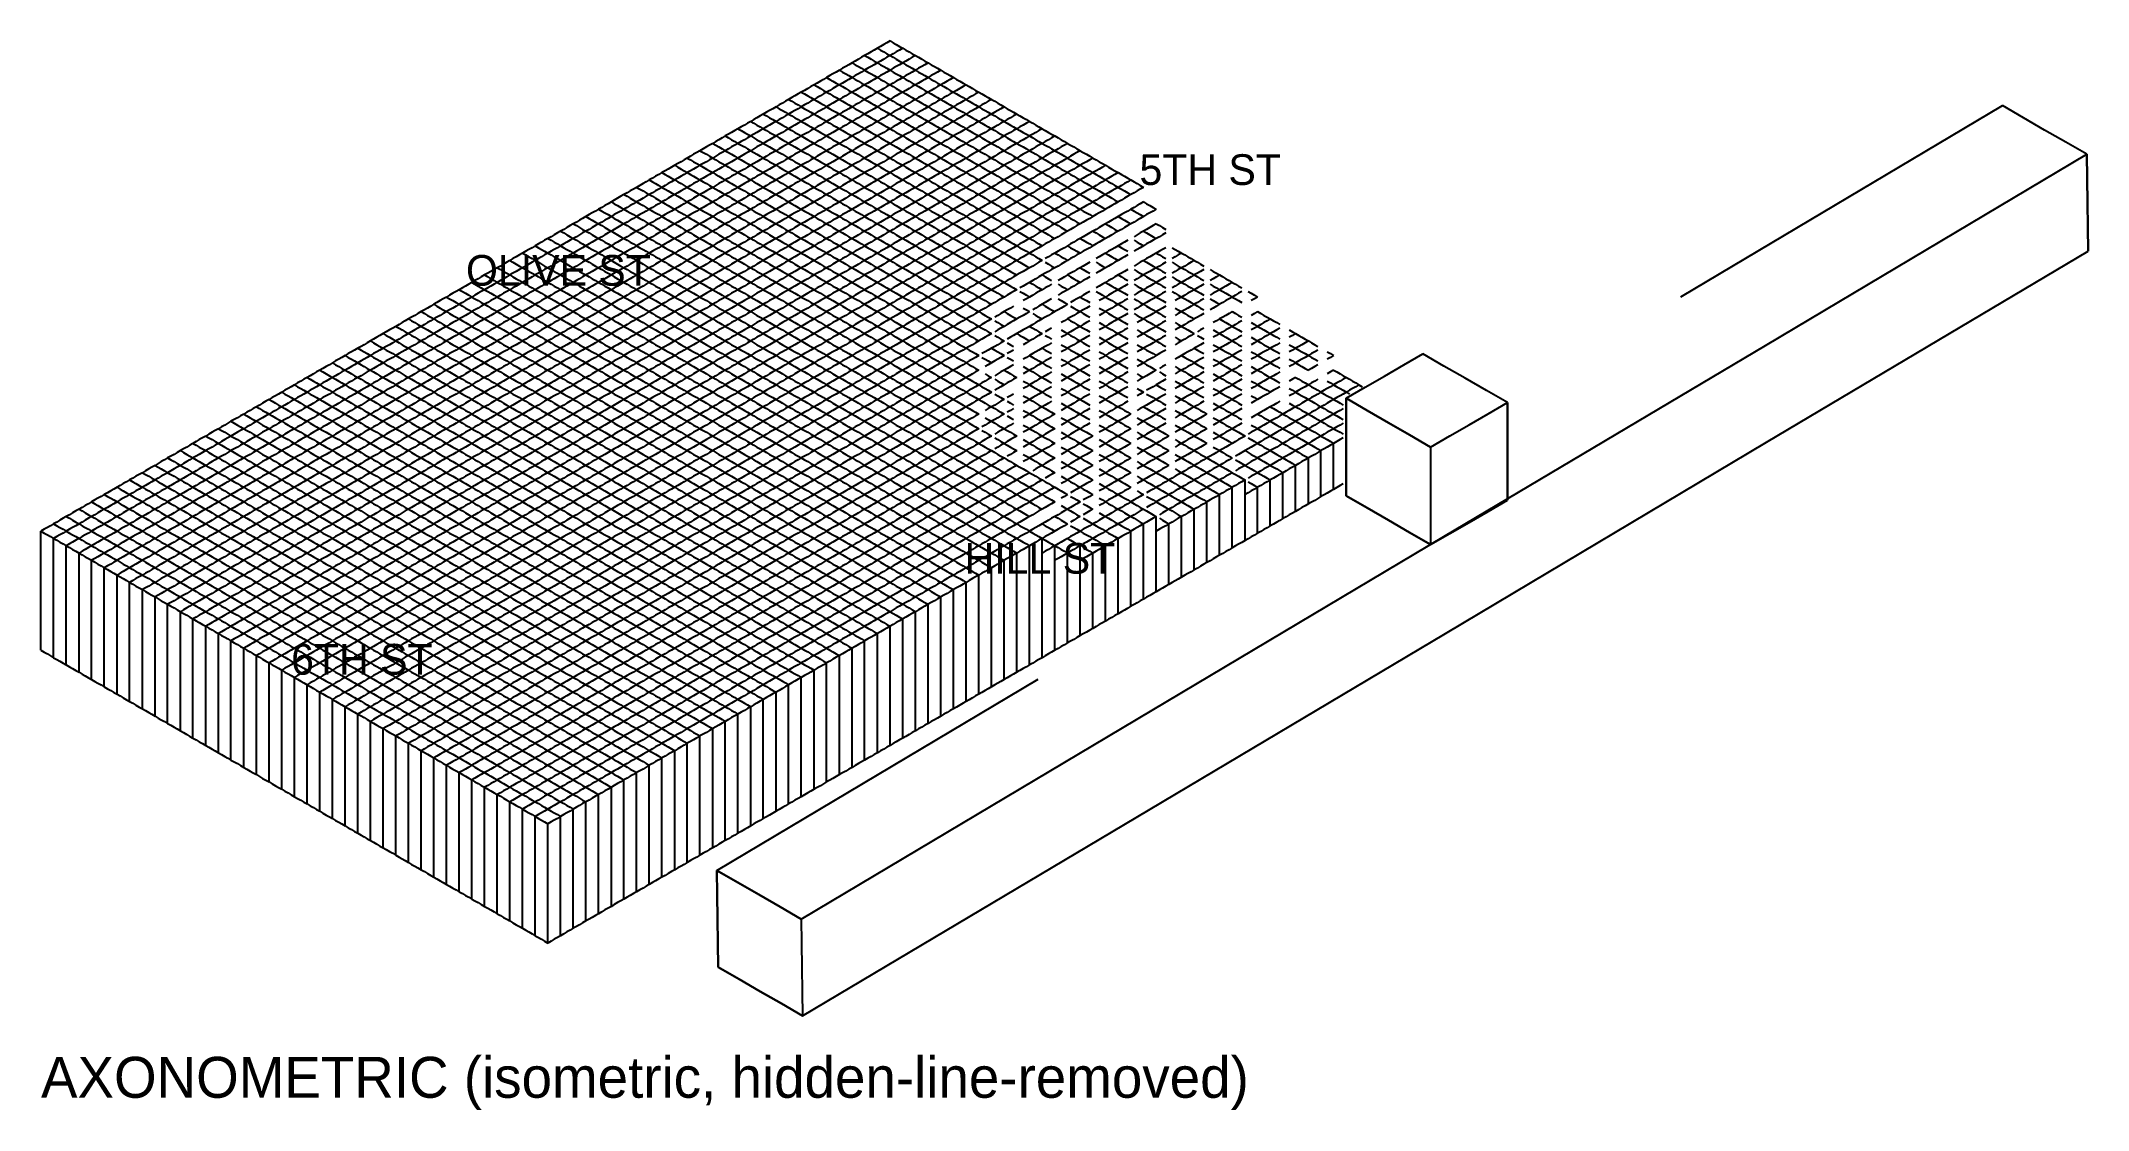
# Model space of a CAD drawing. Header units: metres. Extents: x 0 to 1028, y -291 to 246.
import ezdxf

# ---------------------------------------------------------------- set-up
doc = ezdxf.new("R2010")
doc.units = ezdxf.units.M
for name, color, linetype in [('LAYER_02_PROJECTION', 7, 'Continuous'), ('LAYER_04_GRID', 7, 'Continuous'), ('LAYER_05_LABELS', 7, 'Continuous')]:
    doc.layers.add(name, color=color, linetype=linetype)

msp = doc.modelspace()

# ---------------------------------------------------------------- texts
at = {"layer": 'LAYER_04_GRID'}
msp.add_text('AXONOMETRIC (isometric, hidden-line-removed)', height=20.559, dxfattribs=at).set_placement((-0.4, -284.8))
at = {"layer": 'LAYER_05_LABELS'}
for s, p in [('5TH ST', (551.2, 173.6)), ('OLIVE ST', (213, 123)), ('HILL ST', (463.4, -21.6)), ('6TH ST', (125.2, -72.3))]:
    msp.add_text(s, height=15.42, dxfattribs=at).set_placement(p)

# ---------------------------------------------------------------- linework, layer by layer
at = {"layer": 'LAYER_02_PROJECTION'}
for points in [[(413.2, 238.6), (411.6, 237.7), (410.1, 236.7), (408.5, 235.8), (406.9, 234.9)], [(419.6, 242.3), (418, 241.3), (416.4, 240.4), (414.8, 239.5), (413.2, 238.6)], [(413.2, 238.6), (414.8, 237.7), (416.4, 236.7), (418, 235.8), (419.6, 234.9)], [(413.2, 238.6), (414.8, 237.7), (416.4, 236.7), (418, 235.8), (419.6, 234.9)], [(426, 245.9), (424.4, 245), (422.8, 244.1), (421.2, 243.2), (419.6, 242.3)], [(419.6, 242.3), (421.2, 241.3), (422.8, 240.4), (424.4, 239.5), (426, 238.6)], [(419.6, 242.3), (421.2, 241.3), (422.8, 240.4), (424.4, 239.5), (426, 238.6)], [(426, 238.6), (424.4, 237.7), (422.8, 236.7), (421.2, 235.8), (419.6, 234.9)], [(426, 238.6), (424.4, 237.7), (422.8, 236.7), (421.2, 235.8), (419.6, 234.9)], [(426, 245.9), (427.6, 245), (429.1, 244.1), (430.7, 243.2), (432.3, 242.3)], [(432.3, 242.3), (430.7, 241.3), (429.1, 240.4), (427.6, 239.5), (426, 238.6)], [(432.3, 242.3), (430.7, 241.3), (429.1, 240.4), (427.6, 239.5), (426, 238.6)], [(426, 238.6), (427.6, 237.7), (429.1, 236.7), (430.7, 235.8), (432.3, 234.9)], [(426, 238.6), (427.6, 237.7), (429.1, 236.7), (430.7, 235.8), (432.3, 234.9)], [(432.3, 242.3), (433.9, 241.3), (435.5, 240.4), (437.1, 239.5), (438.7, 238.6)], [(438.7, 238.6), (437.1, 237.7), (435.5, 236.7), (433.9, 235.8), (432.3, 234.9)], [(438.7, 238.6), (437.1, 237.7), (435.5, 236.7), (433.9, 235.8), (432.3, 234.9)], [(438.7, 238.6), (440.3, 237.7), (441.9, 236.7), (443.5, 235.8), (445.1, 234.9)], [(394.1, 227.6), (392.6, 226.6), (391, 225.7), (389.4, 224.8), (387.8, 223.9)], [(400.5, 231.2), (398.9, 230.3), (397.3, 229.4), (395.7, 228.5), (394.1, 227.6)], [(394.1, 227.6), (395.7, 226.6), (397.3, 225.7), (398.9, 224.8), (400.5, 223.9)], [(394.1, 227.6), (395.7, 226.6), (397.3, 225.7), (398.9, 224.8), (400.5, 223.9)], [(406.9, 234.9), (405.3, 234), (403.7, 233.1), (402.1, 232.2), (400.5, 231.2)], [(400.5, 231.2), (402.1, 230.3), (403.7, 229.4), (405.3, 228.5), (406.9, 227.6)], [(400.5, 231.2), (402.1, 230.3), (403.7, 229.4), (405.3, 228.5), (406.9, 227.6)], [(406.9, 227.6), (405.3, 226.6), (403.7, 225.7), (402.1, 224.8), (400.5, 223.9)], [(406.9, 227.6), (405.3, 226.6), (403.7, 225.7), (402.1, 224.8), (400.5, 223.9)], [(406.9, 234.9), (408.5, 234), (410.1, 233.1), (411.6, 232.2), (413.2, 231.2)], [(406.9, 234.9), (408.5, 234), (410.1, 233.1), (411.6, 232.2), (413.2, 231.2)], [(413.2, 231.2), (411.6, 230.3), (410.1, 229.4), (408.5, 228.5), (406.9, 227.6)], [(413.2, 231.2), (411.6, 230.3), (410.1, 229.4), (408.5, 228.5), (406.9, 227.6)], [(406.9, 227.6), (408.5, 226.6), (410.1, 225.7), (411.6, 224.8), (413.2, 223.9)], [(406.9, 227.6), (408.5, 226.6), (410.1, 225.7), (411.6, 224.8), (413.2, 223.9)], [(419.6, 234.9), (418, 234), (416.4, 233.1), (414.8, 232.2), (413.2, 231.2)], [(419.6, 234.9), (418, 234), (416.4, 233.1), (414.8, 232.2), (413.2, 231.2)], [(413.2, 231.2), (414.8, 230.3), (416.4, 229.4), (418, 228.5), (419.6, 227.6)], [(413.2, 231.2), (414.8, 230.3), (416.4, 229.4), (418, 228.5), (419.6, 227.6)], [(419.6, 227.6), (418, 226.6), (416.4, 225.7), (414.8, 224.8), (413.2, 223.9)], [(419.6, 227.6), (418, 226.6), (416.4, 225.7), (414.8, 224.8), (413.2, 223.9)], [(419.6, 234.9), (421.2, 234), (422.8, 233.1), (424.4, 232.2), (426, 231.2)], [(419.6, 234.9), (421.2, 234), (422.8, 233.1), (424.4, 232.2), (426, 231.2)], [(426, 231.2), (424.4, 230.3), (422.8, 229.4), (421.2, 228.5), (419.6, 227.6)], [(426, 231.2), (424.4, 230.3), (422.8, 229.4), (421.2, 228.5), (419.6, 227.6)], [(419.6, 227.6), (421.2, 226.6), (422.8, 225.7), (424.4, 224.8), (426, 223.9)], [(419.6, 227.6), (421.2, 226.6), (422.8, 225.7), (424.4, 224.8), (426, 223.9)], [(432.3, 234.9), (430.7, 234), (429.1, 233.1), (427.6, 232.2), (426, 231.2)], [(432.3, 234.9), (430.7, 234), (429.1, 233.1), (427.6, 232.2), (426, 231.2)], [(426, 231.2), (427.6, 230.3), (429.1, 229.4), (430.7, 228.5), (432.3, 227.6)], [(426, 231.2), (427.6, 230.3), (429.1, 229.4), (430.7, 228.5), (432.3, 227.6)], [(432.3, 227.6), (430.7, 226.6), (429.1, 225.7), (427.6, 224.8), (426, 223.9)], [(432.3, 227.6), (430.7, 226.6), (429.1, 225.7), (427.6, 224.8), (426, 223.9)], [(432.3, 234.9), (433.9, 234), (435.5, 233.1), (437.1, 232.2), (438.7, 231.2)], [(432.3, 234.9), (433.9, 234), (435.5, 233.1), (437.1, 232.2), (438.7, 231.2)], [(438.7, 231.2), (437.1, 230.3), (435.5, 229.4), (433.9, 228.5), (432.3, 227.6)], [(438.7, 231.2), (437.1, 230.3), (435.5, 229.4), (433.9, 228.5), (432.3, 227.6)], [(432.3, 227.6), (433.9, 226.6), (435.5, 225.7), (437.1, 224.8), (438.7, 223.9)], [(432.3, 227.6), (433.9, 226.6), (435.5, 225.7), (437.1, 224.8), (438.7, 223.9)], [(445.1, 234.9), (443.5, 234), (441.9, 233.1), (440.3, 232.2), (438.7, 231.2)], [(445.1, 234.9), (443.5, 234), (441.9, 233.1), (440.3, 232.2), (438.7, 231.2)], [(438.7, 231.2), (440.3, 230.3), (441.9, 229.4), (443.5, 228.5), (445.1, 227.6)], [(438.7, 231.2), (440.3, 230.3), (441.9, 229.4), (443.5, 228.5), (445.1, 227.6)], [(445.1, 227.6), (443.5, 226.6), (441.9, 225.7), (440.3, 224.8), (438.7, 223.9)], [(445.1, 227.6), (443.5, 226.6), (441.9, 225.7), (440.3, 224.8), (438.7, 223.9)], [(445.1, 234.9), (446.6, 234), (448.2, 233.1), (449.8, 232.2), (451.4, 231.2)], [(451.4, 231.2), (449.8, 230.3), (448.2, 229.4), (446.6, 228.5), (445.1, 227.6)], [(451.4, 231.2), (449.8, 230.3), (448.2, 229.4), (446.6, 228.5), (445.1, 227.6)], [(445.1, 227.6), (446.6, 226.6), (448.2, 225.7), (449.8, 224.8), (451.4, 223.9)], [(445.1, 227.6), (446.6, 226.6), (448.2, 225.7), (449.8, 224.8), (451.4, 223.9)], [(451.4, 231.2), (453, 230.3), (454.6, 229.4), (456.2, 228.5), (457.8, 227.6)], [(457.8, 227.6), (456.2, 226.6), (454.6, 225.7), (453, 224.8), (451.4, 223.9)], [(457.8, 227.6), (456.2, 226.6), (454.6, 225.7), (453, 224.8), (451.4, 223.9)], [(457.8, 227.6), (459.4, 226.6), (461, 225.7), (462.6, 224.8), (464.1, 223.9)], [(375, 216.5), (373.5, 215.6), (371.9, 214.7), (370.3, 213.8), (368.7, 212.9)], [(381.4, 220.2), (379.8, 219.3), (378.2, 218.4), (376.6, 217.5), (375, 216.5)], [(375, 216.5), (376.6, 215.6), (378.2, 214.7), (379.8, 213.8), (381.4, 212.9)], [(375, 216.5), (376.6, 215.6), (378.2, 214.7), (379.8, 213.8), (381.4, 212.9)], [(387.8, 223.9), (386.2, 223), (384.6, 222), (383, 221.1), (381.4, 220.2)], [(381.4, 220.2), (383, 219.3), (384.6, 218.4), (386.2, 217.5), (387.8, 216.5)], [(381.4, 220.2), (383, 219.3), (384.6, 218.4), (386.2, 217.5), (387.8, 216.5)], [(387.8, 216.5), (386.2, 215.6), (384.6, 214.7), (383, 213.8), (381.4, 212.9)], [(387.8, 216.5), (386.2, 215.6), (384.6, 214.7), (383, 213.8), (381.4, 212.9)], [(387.8, 223.9), (389.4, 223), (391, 222), (392.6, 221.1), (394.1, 220.2)], [(387.8, 223.9), (389.4, 223), (391, 222), (392.6, 221.1), (394.1, 220.2)], [(394.1, 220.2), (392.6, 219.3), (391, 218.4), (389.4, 217.5), (387.8, 216.5)], [(394.1, 220.2), (392.6, 219.3), (391, 218.4), (389.4, 217.5), (387.8, 216.5)], [(387.8, 216.5), (389.4, 215.6), (391, 214.7), (392.6, 213.8), (394.1, 212.9)], [(387.8, 216.5), (389.4, 215.6), (391, 214.7), (392.6, 213.8), (394.1, 212.9)], [(400.5, 223.9), (398.9, 223), (397.3, 222), (395.7, 221.1), (394.1, 220.2)], [(400.5, 223.9), (398.9, 223), (397.3, 222), (395.7, 221.1), (394.1, 220.2)], [(394.1, 220.2), (395.7, 219.3), (397.3, 218.4), (398.9, 217.5), (400.5, 216.5)], [(394.1, 220.2), (395.7, 219.3), (397.3, 218.4), (398.9, 217.5), (400.5, 216.5)], [(400.5, 216.5), (398.9, 215.6), (397.3, 214.7), (395.7, 213.8), (394.1, 212.9)], [(400.5, 216.5), (398.9, 215.6), (397.3, 214.7), (395.7, 213.8), (394.1, 212.9)], [(400.5, 223.9), (402.1, 223), (403.7, 222), (405.3, 221.1), (406.9, 220.2)], [(400.5, 223.9), (402.1, 223), (403.7, 222), (405.3, 221.1), (406.9, 220.2)], [(406.9, 220.2), (405.3, 219.3), (403.7, 218.4), (402.1, 217.5), (400.5, 216.5)], [(406.9, 220.2), (405.3, 219.3), (403.7, 218.4), (402.1, 217.5), (400.5, 216.5)], [(400.5, 216.5), (402.1, 215.6), (403.7, 214.7), (405.3, 213.8), (406.9, 212.9)], [(400.5, 216.5), (402.1, 215.6), (403.7, 214.7), (405.3, 213.8), (406.9, 212.9)], [(413.2, 223.9), (411.6, 223), (410.1, 222), (408.5, 221.1), (406.9, 220.2)], [(413.2, 223.9), (411.6, 223), (410.1, 222), (408.5, 221.1), (406.9, 220.2)], [(406.9, 220.2), (408.5, 219.3), (410.1, 218.4), (411.6, 217.5), (413.2, 216.5)], [(406.9, 220.2), (408.5, 219.3), (410.1, 218.4), (411.6, 217.5), (413.2, 216.5)], [(413.2, 216.5), (411.6, 215.6), (410.1, 214.7), (408.5, 213.8), (406.9, 212.9)], [(413.2, 216.5), (411.6, 215.6), (410.1, 214.7), (408.5, 213.8), (406.9, 212.9)], [(413.2, 223.9), (414.8, 223), (416.4, 222), (418, 221.1), (419.6, 220.2)], [(413.2, 223.9), (414.8, 223), (416.4, 222), (418, 221.1), (419.6, 220.2)], [(419.6, 220.2), (418, 219.3), (416.4, 218.4), (414.8, 217.5), (413.2, 216.5)], [(419.6, 220.2), (418, 219.3), (416.4, 218.4), (414.8, 217.5), (413.2, 216.5)], [(413.2, 216.5), (414.8, 215.6), (416.4, 214.7), (418, 213.8), (419.6, 212.9)], [(413.2, 216.5), (414.8, 215.6), (416.4, 214.7), (418, 213.8), (419.6, 212.9)], [(426, 223.9), (424.4, 223), (422.8, 222), (421.2, 221.1), (419.6, 220.2)], [(426, 223.9), (424.4, 223), (422.8, 222), (421.2, 221.1), (419.6, 220.2)], [(419.6, 220.2), (421.2, 219.3), (422.8, 218.4), (424.4, 217.5), (426, 216.5)], [(419.6, 220.2), (421.2, 219.3), (422.8, 218.4), (424.4, 217.5), (426, 216.5)], [(426, 216.5), (424.4, 215.6), (422.8, 214.7), (421.2, 213.8), (419.6, 212.9)], [(426, 216.5), (424.4, 215.6), (422.8, 214.7), (421.2, 213.8), (419.6, 212.9)], [(426, 223.9), (427.6, 223), (429.1, 222), (430.7, 221.1), (432.3, 220.2)], [(426, 223.9), (427.6, 223), (429.1, 222), (430.7, 221.1), (432.3, 220.2)], [(432.3, 220.2), (430.7, 219.3), (429.1, 218.4), (427.6, 217.5), (426, 216.5)], [(432.3, 220.2), (430.7, 219.3), (429.1, 218.4), (427.6, 217.5), (426, 216.5)], [(426, 216.5), (427.6, 215.6), (429.1, 214.7), (430.7, 213.8), (432.3, 212.9)], [(426, 216.5), (427.6, 215.6), (429.1, 214.7), (430.7, 213.8), (432.3, 212.9)], [(438.7, 223.9), (437.1, 223), (435.5, 222), (433.9, 221.1), (432.3, 220.2)], [(438.7, 223.9), (437.1, 223), (435.5, 222), (433.9, 221.1), (432.3, 220.2)], [(432.3, 220.2), (433.9, 219.3), (435.5, 218.4), (437.1, 217.5), (438.7, 216.5)], [(432.3, 220.2), (433.9, 219.3), (435.5, 218.4), (437.1, 217.5), (438.7, 216.5)], [(438.7, 216.5), (437.1, 215.6), (435.5, 214.7), (433.9, 213.8), (432.3, 212.9)], [(438.7, 216.5), (437.1, 215.6), (435.5, 214.7), (433.9, 213.8), (432.3, 212.9)], [(438.7, 223.9), (440.3, 223), (441.9, 222), (443.5, 221.1), (445.1, 220.2)], [(438.7, 223.9), (440.3, 223), (441.9, 222), (443.5, 221.1), (445.1, 220.2)], [(445.1, 220.2), (443.5, 219.3), (441.9, 218.4), (440.3, 217.5), (438.7, 216.5)], [(445.1, 220.2), (443.5, 219.3), (441.9, 218.4), (440.3, 217.5), (438.7, 216.5)], [(438.7, 216.5), (440.3, 215.6), (441.9, 214.7), (443.5, 213.8), (445.1, 212.9)], [(438.7, 216.5), (440.3, 215.6), (441.9, 214.7), (443.5, 213.8), (445.1, 212.9)], [(451.4, 223.9), (449.8, 223), (448.2, 222), (446.6, 221.1), (445.1, 220.2)], [(451.4, 223.9), (449.8, 223), (448.2, 222), (446.6, 221.1), (445.1, 220.2)], [(445.1, 220.2), (446.6, 219.3), (448.2, 218.4), (449.8, 217.5), (451.4, 216.5)], [(445.1, 220.2), (446.6, 219.3), (448.2, 218.4), (449.8, 217.5), (451.4, 216.5)], [(451.4, 216.5), (449.8, 215.6), (448.2, 214.7), (446.6, 213.8), (445.1, 212.9)], [(451.4, 216.5), (449.8, 215.6), (448.2, 214.7), (446.6, 213.8), (445.1, 212.9)], [(451.4, 223.9), (453, 223), (454.6, 222), (456.2, 221.1), (457.8, 220.2)], [(451.4, 223.9), (453, 223), (454.6, 222), (456.2, 221.1), (457.8, 220.2)], [(457.8, 220.2), (456.2, 219.3), (454.6, 218.4), (453, 217.5), (451.4, 216.5)], [(457.8, 220.2), (456.2, 219.3), (454.6, 218.4), (453, 217.5), (451.4, 216.5)], [(451.4, 216.5), (453, 215.6), (454.6, 214.7), (456.2, 213.8), (457.8, 212.9)], [(451.4, 216.5), (453, 215.6), (454.6, 214.7), (456.2, 213.8), (457.8, 212.9)], [(464.1, 223.9), (462.6, 223), (461, 222), (459.4, 221.1), (457.8, 220.2)], [(464.1, 223.9), (462.6, 223), (461, 222), (459.4, 221.1), (457.8, 220.2)], [(457.8, 220.2), (459.4, 219.3), (461, 218.4), (462.6, 217.5), (464.1, 216.5)], [(457.8, 220.2), (459.4, 219.3), (461, 218.4), (462.6, 217.5), (464.1, 216.5)], [(464.1, 216.5), (462.6, 215.6), (461, 214.7), (459.4, 213.8), (457.8, 212.9)], [(464.1, 216.5), (462.6, 215.6), (461, 214.7), (459.4, 213.8), (457.8, 212.9)], [(464.1, 223.9), (465.7, 223), (467.3, 222), (468.9, 221.1), (470.5, 220.2)], [(470.5, 220.2), (468.9, 219.3), (467.3, 218.4), (465.7, 217.5), (464.1, 216.5)], [(470.5, 220.2), (468.9, 219.3), (467.3, 218.4), (465.7, 217.5), (464.1, 216.5)], [(464.1, 216.5), (465.7, 215.6), (467.3, 214.7), (468.9, 213.8), (470.5, 212.9)], [(464.1, 216.5), (465.7, 215.6), (467.3, 214.7), (468.9, 213.8), (470.5, 212.9)], [(470.5, 220.2), (472.1, 219.3), (473.7, 218.4), (475.3, 217.5), (476.9, 216.5)], [(476.9, 216.5), (475.3, 215.6), (473.7, 214.7), (472.1, 213.8), (470.5, 212.9)], [(476.9, 216.5), (475.3, 215.6), (473.7, 214.7), (472.1, 213.8), (470.5, 212.9)], [(476.9, 216.5), (478.5, 215.6), (480.1, 214.7), (481.6, 213.8), (483.2, 212.9)], [(362.3, 209.2), (360.7, 208.3), (359.1, 207.3), (357.5, 206.4), (356, 205.5)], [(368.7, 212.9), (367.1, 211.9), (365.5, 211), (363.9, 210.1), (362.3, 209.2)], [(362.3, 209.2), (363.9, 208.3), (365.5, 207.3), (367.1, 206.4), (368.7, 205.5)], [(362.3, 209.2), (363.9, 208.3), (365.5, 207.3), (367.1, 206.4), (368.7, 205.5)], [(368.7, 212.9), (370.3, 211.9), (371.9, 211), (373.5, 210.1), (375, 209.2)], [(368.7, 212.9), (370.3, 211.9), (371.9, 211), (373.5, 210.1), (375, 209.2)], [(375, 209.2), (373.5, 208.3), (371.9, 207.3), (370.3, 206.4), (368.7, 205.5)], [(375, 209.2), (373.5, 208.3), (371.9, 207.3), (370.3, 206.4), (368.7, 205.5)], [(381.4, 212.9), (379.8, 211.9), (378.2, 211), (376.6, 210.1), (375, 209.2)], [(381.4, 212.9), (379.8, 211.9), (378.2, 211), (376.6, 210.1), (375, 209.2)], [(375, 209.2), (376.6, 208.3), (378.2, 207.3), (379.8, 206.4), (381.4, 205.5)], [(375, 209.2), (376.6, 208.3), (378.2, 207.3), (379.8, 206.4), (381.4, 205.5)], [(381.4, 212.9), (383, 211.9), (384.6, 211), (386.2, 210.1), (387.8, 209.2)], [(381.4, 212.9), (383, 211.9), (384.6, 211), (386.2, 210.1), (387.8, 209.2)], [(387.8, 209.2), (386.2, 208.3), (384.6, 207.3), (383, 206.4), (381.4, 205.5)], [(387.8, 209.2), (386.2, 208.3), (384.6, 207.3), (383, 206.4), (381.4, 205.5)], [(394.1, 212.9), (392.6, 211.9), (391, 211), (389.4, 210.1), (387.8, 209.2)], [(394.1, 212.9), (392.6, 211.9), (391, 211), (389.4, 210.1), (387.8, 209.2)], [(387.8, 209.2), (389.4, 208.3), (391, 207.3), (392.6, 206.4), (394.1, 205.5)], [(387.8, 209.2), (389.4, 208.3), (391, 207.3), (392.6, 206.4), (394.1, 205.5)], [(394.1, 212.9), (395.7, 211.9), (397.3, 211), (398.9, 210.1), (400.5, 209.2)], [(394.1, 212.9), (395.7, 211.9), (397.3, 211), (398.9, 210.1), (400.5, 209.2)], [(400.5, 209.2), (398.9, 208.3), (397.3, 207.3), (395.7, 206.4), (394.1, 205.5)], [(400.5, 209.2), (398.9, 208.3), (397.3, 207.3), (395.7, 206.4), (394.1, 205.5)], [(406.9, 212.9), (405.3, 211.9), (403.7, 211), (402.1, 210.1), (400.5, 209.2)], [(406.9, 212.9), (405.3, 211.9), (403.7, 211), (402.1, 210.1), (400.5, 209.2)], [(400.5, 209.2), (402.1, 208.3), (403.7, 207.3), (405.3, 206.4), (406.9, 205.5)], [(400.5, 209.2), (402.1, 208.3), (403.7, 207.3), (405.3, 206.4), (406.9, 205.5)], [(406.9, 212.9), (408.5, 211.9), (410.1, 211), (411.6, 210.1), (413.2, 209.2)], [(406.9, 212.9), (408.5, 211.9), (410.1, 211), (411.6, 210.1), (413.2, 209.2)], [(413.2, 209.2), (411.6, 208.3), (410.1, 207.3), (408.5, 206.4), (406.9, 205.5)], [(413.2, 209.2), (411.6, 208.3), (410.1, 207.3), (408.5, 206.4), (406.9, 205.5)], [(419.6, 212.9), (418, 211.9), (416.4, 211), (414.8, 210.1), (413.2, 209.2)], [(419.6, 212.9), (418, 211.9), (416.4, 211), (414.8, 210.1), (413.2, 209.2)], [(413.2, 209.2), (414.8, 208.3), (416.4, 207.3), (418, 206.4), (419.6, 205.5)], [(413.2, 209.2), (414.8, 208.3), (416.4, 207.3), (418, 206.4), (419.6, 205.5)], [(419.6, 212.9), (421.2, 211.9), (422.8, 211), (424.4, 210.1), (426, 209.2)], [(419.6, 212.9), (421.2, 211.9), (422.8, 211), (424.4, 210.1), (426, 209.2)], [(426, 209.2), (424.4, 208.3), (422.8, 207.3), (421.2, 206.4), (419.6, 205.5)], [(426, 209.2), (424.4, 208.3), (422.8, 207.3), (421.2, 206.4), (419.6, 205.5)], [(432.3, 212.9), (430.7, 211.9), (429.1, 211), (427.6, 210.1), (426, 209.2)], [(432.3, 212.9), (430.7, 211.9), (429.1, 211), (427.6, 210.1), (426, 209.2)], [(426, 209.2), (427.6, 208.3), (429.1, 207.3), (430.7, 206.4), (432.3, 205.5)], [(426, 209.2), (427.6, 208.3), (429.1, 207.3), (430.7, 206.4), (432.3, 205.5)], [(432.3, 212.9), (433.9, 211.9), (435.5, 211), (437.1, 210.1), (438.7, 209.2)], [(432.3, 212.9), (433.9, 211.9), (435.5, 211), (437.1, 210.1), (438.7, 209.2)], [(438.7, 209.2), (437.1, 208.3), (435.5, 207.3), (433.9, 206.4), (432.3, 205.5)], [(438.7, 209.2), (437.1, 208.3), (435.5, 207.3), (433.9, 206.4), (432.3, 205.5)], [(445.1, 212.9), (443.5, 211.9), (441.9, 211), (440.3, 210.1), (438.7, 209.2)], [(445.1, 212.9), (443.5, 211.9), (441.9, 211), (440.3, 210.1), (438.7, 209.2)], [(438.7, 209.2), (440.3, 208.3), (441.9, 207.3), (443.5, 206.4), (445.1, 205.5)], [(438.7, 209.2), (440.3, 208.3), (441.9, 207.3), (443.5, 206.4), (445.1, 205.5)], [(445.1, 212.9), (446.6, 211.9), (448.2, 211), (449.8, 210.1), (451.4, 209.2)], [(445.1, 212.9), (446.6, 211.9), (448.2, 211), (449.8, 210.1), (451.4, 209.2)], [(451.4, 209.2), (449.8, 208.3), (448.2, 207.3), (446.6, 206.4), (445.1, 205.5)], [(451.4, 209.2), (449.8, 208.3), (448.2, 207.3), (446.6, 206.4), (445.1, 205.5)], [(457.8, 212.9), (456.2, 211.9), (454.6, 211), (453, 210.1), (451.4, 209.2)], [(457.8, 212.9), (456.2, 211.9), (454.6, 211), (453, 210.1), (451.4, 209.2)], [(451.4, 209.2), (453, 208.3), (454.6, 207.3), (456.2, 206.4), (457.8, 205.5)], [(451.4, 209.2), (453, 208.3), (454.6, 207.3), (456.2, 206.4), (457.8, 205.5)], [(457.8, 212.9), (459.4, 211.9), (461, 211), (462.6, 210.1), (464.1, 209.2)], [(457.8, 212.9), (459.4, 211.9), (461, 211), (462.6, 210.1), (464.1, 209.2)], [(464.1, 209.2), (462.6, 208.3), (461, 207.3), (459.4, 206.4), (457.8, 205.5)], [(464.1, 209.2), (462.6, 208.3), (461, 207.3), (459.4, 206.4), (457.8, 205.5)], [(470.5, 212.9), (468.9, 211.9), (467.3, 211), (465.7, 210.1), (464.1, 209.2)], [(470.5, 212.9), (468.9, 211.9), (467.3, 211), (465.7, 210.1), (464.1, 209.2)], [(464.1, 209.2), (465.7, 208.3), (467.3, 207.3), (468.9, 206.4), (470.5, 205.5)], [(464.1, 209.2), (465.7, 208.3), (467.3, 207.3), (468.9, 206.4), (470.5, 205.5)], [(470.5, 212.9), (472.1, 211.9), (473.7, 211), (475.3, 210.1), (476.9, 209.2)], [(470.5, 212.9), (472.1, 211.9), (473.7, 211), (475.3, 210.1), (476.9, 209.2)], [(476.9, 209.2), (475.3, 208.3), (473.7, 207.3), (472.1, 206.4), (470.5, 205.5)], [(476.9, 209.2), (475.3, 208.3), (473.7, 207.3), (472.1, 206.4), (470.5, 205.5)], [(483.2, 212.9), (481.6, 211.9), (480.1, 211), (478.5, 210.1), (476.9, 209.2)], [(483.2, 212.9), (481.6, 211.9), (480.1, 211), (478.5, 210.1), (476.9, 209.2)], [(476.9, 209.2), (478.5, 208.3), (480.1, 207.3), (481.6, 206.4), (483.2, 205.5)], [(476.9, 209.2), (478.5, 208.3), (480.1, 207.3), (481.6, 206.4), (483.2, 205.5)], [(483.2, 212.9), (484.8, 211.9), (486.4, 211), (488, 210.1), (489.6, 209.2)], [(489.6, 209.2), (488, 208.3), (486.4, 207.3), (484.8, 206.4), (483.2, 205.5)], [(489.6, 209.2), (488, 208.3), (486.4, 207.3), (484.8, 206.4), (483.2, 205.5)], [(489.6, 209.2), (491.2, 208.3), (492.8, 207.3), (494.4, 206.4), (496, 205.5)], [(823.1, 117.5), (984.5, 213.5)], [(823.1, 117.5), (984.5, 213.5)], [(1026.9, 189), (1016.3, 195.1), (1005.7, 201.2), (995.1, 207.3), (984.5, 213.5)], [(1026.9, 189), (1016.3, 195.1), (1005.7, 201.2), (995.1, 207.3), (984.5, 213.5)], [(343.2, 198.2), (341.6, 197.2), (340, 196.3), (338.5, 195.4), (336.9, 194.5)], [(349.6, 201.8), (348, 200.9), (346.4, 200), (344.8, 199.1), (343.2, 198.2)], [(343.2, 198.2), (344.8, 197.2), (346.4, 196.3), (348, 195.4), (349.6, 194.5)], [(343.2, 198.2), (344.8, 197.2), (346.4, 196.3), (348, 195.4), (349.6, 194.5)], [(356, 205.5), (354.4, 204.6), (352.8, 203.7), (351.2, 202.8), (349.6, 201.8)], [(349.6, 201.8), (351.2, 200.9), (352.8, 200), (354.4, 199.1), (356, 198.2)], [(349.6, 201.8), (351.2, 200.9), (352.8, 200), (354.4, 199.1), (356, 198.2)], [(356, 198.2), (354.4, 197.2), (352.8, 196.3), (351.2, 195.4), (349.6, 194.5)], [(356, 198.2), (354.4, 197.2), (352.8, 196.3), (351.2, 195.4), (349.6, 194.5)], [(356, 205.5), (357.5, 204.6), (359.1, 203.7), (360.7, 202.8), (362.3, 201.8)], [(356, 205.5), (357.5, 204.6), (359.1, 203.7), (360.7, 202.8), (362.3, 201.8)], [(362.3, 201.8), (360.7, 200.9), (359.1, 200), (357.5, 199.1), (356, 198.2)], [(362.3, 201.8), (360.7, 200.9), (359.1, 200), (357.5, 199.1), (356, 198.2)], [(356, 198.2), (357.5, 197.2), (359.1, 196.3), (360.7, 195.4), (362.3, 194.5)], [(356, 198.2), (357.5, 197.2), (359.1, 196.3), (360.7, 195.4), (362.3, 194.5)], [(368.7, 205.5), (367.1, 204.6), (365.5, 203.7), (363.9, 202.8), (362.3, 201.8)], [(368.7, 205.5), (367.1, 204.6), (365.5, 203.7), (363.9, 202.8), (362.3, 201.8)], [(362.3, 201.8), (363.9, 200.9), (365.5, 200), (367.1, 199.1), (368.7, 198.2)], [(362.3, 201.8), (363.9, 200.9), (365.5, 200), (367.1, 199.1), (368.7, 198.2)], [(368.7, 198.2), (367.1, 197.2), (365.5, 196.3), (363.9, 195.4), (362.3, 194.5)], [(368.7, 198.2), (367.1, 197.2), (365.5, 196.3), (363.9, 195.4), (362.3, 194.5)], [(368.7, 205.5), (370.3, 204.6), (371.9, 203.7), (373.5, 202.8), (375, 201.8)], [(368.7, 205.5), (370.3, 204.6), (371.9, 203.7), (373.5, 202.8), (375, 201.8)], [(375, 201.8), (373.5, 200.9), (371.9, 200), (370.3, 199.1), (368.7, 198.2)], [(375, 201.8), (373.5, 200.9), (371.9, 200), (370.3, 199.1), (368.7, 198.2)], [(368.7, 198.2), (370.3, 197.2), (371.9, 196.3), (373.5, 195.4), (375, 194.5)], [(368.7, 198.2), (370.3, 197.2), (371.9, 196.3), (373.5, 195.4), (375, 194.5)], [(381.4, 205.5), (379.8, 204.6), (378.2, 203.7), (376.6, 202.8), (375, 201.8)], [(381.4, 205.5), (379.8, 204.6), (378.2, 203.7), (376.6, 202.8), (375, 201.8)], [(375, 201.8), (376.6, 200.9), (378.2, 200), (379.8, 199.1), (381.4, 198.2)], [(375, 201.8), (376.6, 200.9), (378.2, 200), (379.8, 199.1), (381.4, 198.2)], [(381.4, 198.2), (379.8, 197.2), (378.2, 196.3), (376.6, 195.4), (375, 194.5)], [(381.4, 198.2), (379.8, 197.2), (378.2, 196.3), (376.6, 195.4), (375, 194.5)], [(381.4, 205.5), (383, 204.6), (384.6, 203.7), (386.2, 202.8), (387.8, 201.8)], [(381.4, 205.5), (383, 204.6), (384.6, 203.7), (386.2, 202.8), (387.8, 201.8)], [(387.8, 201.8), (386.2, 200.9), (384.6, 200), (383, 199.1), (381.4, 198.2)], [(387.8, 201.8), (386.2, 200.9), (384.6, 200), (383, 199.1), (381.4, 198.2)], [(381.4, 198.2), (383, 197.2), (384.6, 196.3), (386.2, 195.4), (387.8, 194.5)], [(381.4, 198.2), (383, 197.2), (384.6, 196.3), (386.2, 195.4), (387.8, 194.5)], [(394.1, 205.5), (392.6, 204.6), (391, 203.7), (389.4, 202.8), (387.8, 201.8)], [(394.1, 205.5), (392.6, 204.6), (391, 203.7), (389.4, 202.8), (387.8, 201.8)], [(387.8, 201.8), (389.4, 200.9), (391, 200), (392.6, 199.1), (394.1, 198.2)], [(387.8, 201.8), (389.4, 200.9), (391, 200), (392.6, 199.1), (394.1, 198.2)], [(394.1, 198.2), (392.6, 197.2), (391, 196.3), (389.4, 195.4), (387.8, 194.5)], [(394.1, 198.2), (392.6, 197.2), (391, 196.3), (389.4, 195.4), (387.8, 194.5)], [(394.1, 205.5), (395.7, 204.6), (397.3, 203.7), (398.9, 202.8), (400.5, 201.8)], [(394.1, 205.5), (395.7, 204.6), (397.3, 203.7), (398.9, 202.8), (400.5, 201.8)], [(400.5, 201.8), (398.9, 200.9), (397.3, 200), (395.7, 199.1), (394.1, 198.2)], [(400.5, 201.8), (398.9, 200.9), (397.3, 200), (395.7, 199.1), (394.1, 198.2)], [(394.1, 198.2), (395.7, 197.2), (397.3, 196.3), (398.9, 195.4), (400.5, 194.5)], [(394.1, 198.2), (395.7, 197.2), (397.3, 196.3), (398.9, 195.4), (400.5, 194.5)], [(406.9, 205.5), (405.3, 204.6), (403.7, 203.7), (402.1, 202.8), (400.5, 201.8)], [(406.9, 205.5), (405.3, 204.6), (403.7, 203.7), (402.1, 202.8), (400.5, 201.8)], [(400.5, 201.8), (402.1, 200.9), (403.7, 200), (405.3, 199.1), (406.9, 198.2)], [(400.5, 201.8), (402.1, 200.9), (403.7, 200), (405.3, 199.1), (406.9, 198.2)], [(406.9, 198.2), (405.3, 197.2), (403.7, 196.3), (402.1, 195.4), (400.5, 194.5)], [(406.9, 198.2), (405.3, 197.2), (403.7, 196.3), (402.1, 195.4), (400.5, 194.5)], [(406.9, 205.5), (408.5, 204.6), (410.1, 203.7), (411.6, 202.8), (413.2, 201.8)], [(406.9, 205.5), (408.5, 204.6), (410.1, 203.7), (411.6, 202.8), (413.2, 201.8)], [(413.2, 201.8), (411.6, 200.9), (410.1, 200), (408.5, 199.1), (406.9, 198.2)], [(413.2, 201.8), (411.6, 200.9), (410.1, 200), (408.5, 199.1), (406.9, 198.2)], [(406.9, 198.2), (408.5, 197.2), (410.1, 196.3), (411.6, 195.4), (413.2, 194.5)], [(406.9, 198.2), (408.5, 197.2), (410.1, 196.3), (411.6, 195.4), (413.2, 194.5)], [(419.6, 205.5), (418, 204.6), (416.4, 203.7), (414.8, 202.8), (413.2, 201.8)], [(419.6, 205.5), (418, 204.6), (416.4, 203.7), (414.8, 202.8), (413.2, 201.8)], [(413.2, 201.8), (414.8, 200.9), (416.4, 200), (418, 199.1), (419.6, 198.2)], [(413.2, 201.8), (414.8, 200.9), (416.4, 200), (418, 199.1), (419.6, 198.2)], [(419.6, 198.2), (418, 197.2), (416.4, 196.3), (414.8, 195.4), (413.2, 194.5)], [(419.6, 198.2), (418, 197.2), (416.4, 196.3), (414.8, 195.4), (413.2, 194.5)], [(419.6, 205.5), (421.2, 204.6), (422.8, 203.7), (424.4, 202.8), (426, 201.8)], [(419.6, 205.5), (421.2, 204.6), (422.8, 203.7), (424.4, 202.8), (426, 201.8)], [(426, 201.8), (424.4, 200.9), (422.8, 200), (421.2, 199.1), (419.6, 198.2)], [(426, 201.8), (424.4, 200.9), (422.8, 200), (421.2, 199.1), (419.6, 198.2)], [(419.6, 198.2), (421.2, 197.2), (422.8, 196.3), (424.4, 195.4), (426, 194.5)], [(419.6, 198.2), (421.2, 197.2), (422.8, 196.3), (424.4, 195.4), (426, 194.5)], [(432.3, 205.5), (430.7, 204.6), (429.1, 203.7), (427.6, 202.8), (426, 201.8)], [(432.3, 205.5), (430.7, 204.6), (429.1, 203.7), (427.6, 202.8), (426, 201.8)], [(426, 201.8), (427.6, 200.9), (429.1, 200), (430.7, 199.1), (432.3, 198.2)], [(426, 201.8), (427.6, 200.9), (429.1, 200), (430.7, 199.1), (432.3, 198.2)], [(432.3, 198.2), (430.7, 197.2), (429.1, 196.3), (427.6, 195.4), (426, 194.5)], [(432.3, 198.2), (430.7, 197.2), (429.1, 196.3), (427.6, 195.4), (426, 194.5)], [(432.3, 205.5), (433.9, 204.6), (435.5, 203.7), (437.1, 202.8), (438.7, 201.8)], [(432.3, 205.5), (433.9, 204.6), (435.5, 203.7), (437.1, 202.8), (438.7, 201.8)], [(438.7, 201.8), (437.1, 200.9), (435.5, 200), (433.9, 199.1), (432.3, 198.2)], [(438.7, 201.8), (437.1, 200.9), (435.5, 200), (433.9, 199.1), (432.3, 198.2)], [(432.3, 198.2), (433.9, 197.2), (435.5, 196.3), (437.1, 195.4), (438.7, 194.5)], [(432.3, 198.2), (433.9, 197.2), (435.5, 196.3), (437.1, 195.4), (438.7, 194.5)], [(445.1, 205.5), (443.5, 204.6), (441.9, 203.7), (440.3, 202.8), (438.7, 201.8)], [(445.1, 205.5), (443.5, 204.6), (441.9, 203.7), (440.3, 202.8), (438.7, 201.8)], [(438.7, 201.8), (440.3, 200.9), (441.9, 200), (443.5, 199.1), (445.1, 198.2)], [(438.7, 201.8), (440.3, 200.9), (441.9, 200), (443.5, 199.1), (445.1, 198.2)], [(445.1, 198.2), (443.5, 197.2), (441.9, 196.3), (440.3, 195.4), (438.7, 194.5)], [(445.1, 198.2), (443.5, 197.2), (441.9, 196.3), (440.3, 195.4), (438.7, 194.5)], [(445.1, 205.5), (446.6, 204.6), (448.2, 203.7), (449.8, 202.8), (451.4, 201.8)], [(445.1, 205.5), (446.6, 204.6), (448.2, 203.7), (449.8, 202.8), (451.4, 201.8)], [(451.4, 201.8), (449.8, 200.9), (448.2, 200), (446.6, 199.1), (445.1, 198.2)], [(451.4, 201.8), (449.8, 200.9), (448.2, 200), (446.6, 199.1), (445.1, 198.2)], [(445.1, 198.2), (446.6, 197.2), (448.2, 196.3), (449.8, 195.4), (451.4, 194.5)], [(445.1, 198.2), (446.6, 197.2), (448.2, 196.3), (449.8, 195.4), (451.4, 194.5)], [(457.8, 205.5), (456.2, 204.6), (454.6, 203.7), (453, 202.8), (451.4, 201.8)], [(457.8, 205.5), (456.2, 204.6), (454.6, 203.7), (453, 202.8), (451.4, 201.8)], [(451.4, 201.8), (453, 200.9), (454.6, 200), (456.2, 199.1), (457.8, 198.2)], [(451.4, 201.8), (453, 200.9), (454.6, 200), (456.2, 199.1), (457.8, 198.2)], [(457.8, 198.2), (456.2, 197.2), (454.6, 196.3), (453, 195.4), (451.4, 194.5)], [(457.8, 198.2), (456.2, 197.2), (454.6, 196.3), (453, 195.4), (451.4, 194.5)], [(457.8, 205.5), (459.4, 204.6), (461, 203.7), (462.6, 202.8), (464.1, 201.8)], [(457.8, 205.5), (459.4, 204.6), (461, 203.7), (462.6, 202.8), (464.1, 201.8)], [(464.1, 201.8), (462.6, 200.9), (461, 200), (459.4, 199.1), (457.8, 198.2)], [(464.1, 201.8), (462.6, 200.9), (461, 200), (459.4, 199.1), (457.8, 198.2)], [(457.8, 198.2), (459.4, 197.2), (461, 196.3), (462.6, 195.4), (464.1, 194.5)], [(457.8, 198.2), (459.4, 197.2), (461, 196.3), (462.6, 195.4), (464.1, 194.5)], [(470.5, 205.5), (468.9, 204.6), (467.3, 203.7), (465.7, 202.8), (464.1, 201.8)], [(470.5, 205.5), (468.9, 204.6), (467.3, 203.7), (465.7, 202.8), (464.1, 201.8)], [(464.1, 201.8), (465.7, 200.9), (467.3, 200), (468.9, 199.1), (470.5, 198.2)], [(464.1, 201.8), (465.7, 200.9), (467.3, 200), (468.9, 199.1), (470.5, 198.2)], [(470.5, 198.2), (468.9, 197.2), (467.3, 196.3), (465.7, 195.4), (464.1, 194.5)], [(470.5, 198.2), (468.9, 197.2), (467.3, 196.3), (465.7, 195.4), (464.1, 194.5)], [(470.5, 205.5), (472.1, 204.6), (473.7, 203.7), (475.3, 202.8), (476.9, 201.8)], [(470.5, 205.5), (472.1, 204.6), (473.7, 203.7), (475.3, 202.8), (476.9, 201.8)], [(476.9, 201.8), (475.3, 200.9), (473.7, 200), (472.1, 199.1), (470.5, 198.2)], [(476.9, 201.8), (475.3, 200.9), (473.7, 200), (472.1, 199.1), (470.5, 198.2)], [(470.5, 198.2), (472.1, 197.2), (473.7, 196.3), (475.3, 195.4), (476.9, 194.5)], [(470.5, 198.2), (472.1, 197.2), (473.7, 196.3), (475.3, 195.4), (476.9, 194.5)], [(483.2, 205.5), (481.6, 204.6), (480.1, 203.7), (478.5, 202.8), (476.9, 201.8)], [(483.2, 205.5), (481.6, 204.6), (480.1, 203.7), (478.5, 202.8), (476.9, 201.8)], [(476.9, 201.8), (478.5, 200.9), (480.1, 200), (481.6, 199.1), (483.2, 198.2)], [(476.9, 201.8), (478.5, 200.9), (480.1, 200), (481.6, 199.1), (483.2, 198.2)], [(483.2, 198.2), (481.6, 197.2), (480.1, 196.3), (478.5, 195.4), (476.9, 194.5)], [(483.2, 198.2), (481.6, 197.2), (480.1, 196.3), (478.5, 195.4), (476.9, 194.5)], [(483.2, 205.5), (484.8, 204.6), (486.4, 203.7), (488, 202.8), (489.6, 201.8)], [(483.2, 205.5), (484.8, 204.6), (486.4, 203.7), (488, 202.8), (489.6, 201.8)], [(489.6, 201.8), (488, 200.9), (486.4, 200), (484.8, 199.1), (483.2, 198.2)], [(489.6, 201.8), (488, 200.9), (486.4, 200), (484.8, 199.1), (483.2, 198.2)], [(483.2, 198.2), (484.8, 197.2), (486.4, 196.3), (488, 195.4), (489.6, 194.5)], [(483.2, 198.2), (484.8, 197.2), (486.4, 196.3), (488, 195.4), (489.6, 194.5)], [(496, 205.5), (494.4, 204.6), (492.8, 203.7), (491.2, 202.8), (489.6, 201.8)], [(496, 205.5), (494.4, 204.6), (492.8, 203.7), (491.2, 202.8), (489.6, 201.8)], [(489.6, 201.8), (491.2, 200.9), (492.8, 200), (494.4, 199.1), (496, 198.2)], [(489.6, 201.8), (491.2, 200.9), (492.8, 200), (494.4, 199.1), (496, 198.2)], [(496, 198.2), (494.4, 197.2), (492.8, 196.3), (491.2, 195.4), (489.6, 194.5)], [(496, 198.2), (494.4, 197.2), (492.8, 196.3), (491.2, 195.4), (489.6, 194.5)], [(496, 205.5), (497.6, 204.6), (499.1, 203.7), (500.7, 202.8), (502.3, 201.8)], [(502.3, 201.8), (500.7, 200.9), (499.1, 200), (497.6, 199.1), (496, 198.2)], [(502.3, 201.8), (500.7, 200.9), (499.1, 200), (497.6, 199.1), (496, 198.2)], [(496, 198.2), (497.6, 197.2), (499.1, 196.3), (500.7, 195.4), (502.3, 194.5)], [(496, 198.2), (497.6, 197.2), (499.1, 196.3), (500.7, 195.4), (502.3, 194.5)], [(502.3, 201.8), (503.9, 200.9), (505.5, 200), (507.1, 199.1), (508.7, 198.2)], [(508.7, 198.2), (507.1, 197.2), (505.5, 196.3), (503.9, 195.4), (502.3, 194.5)], [(508.7, 198.2), (507.1, 197.2), (505.5, 196.3), (503.9, 195.4), (502.3, 194.5)], [(508.7, 198.2), (510.3, 197.2), (511.9, 196.3), (513.5, 195.4), (515.1, 194.5)], [(324.1, 187.1), (322.5, 186.2), (321, 185.3), (319.4, 184.4), (317.8, 183.5)], [(330.5, 190.8), (328.9, 189.9), (327.3, 189), (325.7, 188.1), (324.1, 187.1)], [(324.1, 187.1), (325.7, 186.2), (327.3, 185.3), (328.9, 184.4), (330.5, 183.5)], [(324.1, 187.1), (325.7, 186.2), (327.3, 185.3), (328.9, 184.4), (330.5, 183.5)], [(336.9, 194.5), (335.3, 193.6), (333.7, 192.7), (332.1, 191.7), (330.5, 190.8)], [(330.5, 190.8), (332.1, 189.9), (333.7, 189), (335.3, 188.1), (336.9, 187.1)], [(330.5, 190.8), (332.1, 189.9), (333.7, 189), (335.3, 188.1), (336.9, 187.1)], [(336.9, 187.1), (335.3, 186.2), (333.7, 185.3), (332.1, 184.4), (330.5, 183.5)], [(336.9, 187.1), (335.3, 186.2), (333.7, 185.3), (332.1, 184.4), (330.5, 183.5)], [(336.9, 194.5), (338.5, 193.6), (340, 192.7), (341.6, 191.7), (343.2, 190.8)], [(336.9, 194.5), (338.5, 193.6), (340, 192.7), (341.6, 191.7), (343.2, 190.8)], [(343.2, 190.8), (341.6, 189.9), (340, 189), (338.5, 188.1), (336.9, 187.1)], [(343.2, 190.8), (341.6, 189.9), (340, 189), (338.5, 188.1), (336.9, 187.1)], [(336.9, 187.1), (338.5, 186.2), (340, 185.3), (341.6, 184.4), (343.2, 183.5)], [(336.9, 187.1), (338.5, 186.2), (340, 185.3), (341.6, 184.4), (343.2, 183.5)], [(349.6, 194.5), (348, 193.6), (346.4, 192.7), (344.8, 191.7), (343.2, 190.8)], [(349.6, 194.5), (348, 193.6), (346.4, 192.7), (344.8, 191.7), (343.2, 190.8)], [(343.2, 190.8), (344.8, 189.9), (346.4, 189), (348, 188.1), (349.6, 187.1)], [(343.2, 190.8), (344.8, 189.9), (346.4, 189), (348, 188.1), (349.6, 187.1)], [(349.6, 187.1), (348, 186.2), (346.4, 185.3), (344.8, 184.4), (343.2, 183.5)], [(349.6, 187.1), (348, 186.2), (346.4, 185.3), (344.8, 184.4), (343.2, 183.5)], [(349.6, 194.5), (351.2, 193.6), (352.8, 192.7), (354.4, 191.7), (356, 190.8)], [(349.6, 194.5), (351.2, 193.6), (352.8, 192.7), (354.4, 191.7), (356, 190.8)], [(356, 190.8), (354.4, 189.9), (352.8, 189), (351.2, 188.1), (349.6, 187.1)], [(356, 190.8), (354.4, 189.9), (352.8, 189), (351.2, 188.1), (349.6, 187.1)], [(349.6, 187.1), (351.2, 186.2), (352.8, 185.3), (354.4, 184.4), (356, 183.5)], [(349.6, 187.1), (351.2, 186.2), (352.8, 185.3), (354.4, 184.4), (356, 183.5)], [(362.3, 194.5), (360.7, 193.6), (359.1, 192.7), (357.5, 191.7), (356, 190.8)], [(362.3, 194.5), (360.7, 193.6), (359.1, 192.7), (357.5, 191.7), (356, 190.8)], [(356, 190.8), (357.5, 189.9), (359.1, 189), (360.7, 188.1), (362.3, 187.1)], [(356, 190.8), (357.5, 189.9), (359.1, 189), (360.7, 188.1), (362.3, 187.1)], [(362.3, 187.1), (360.7, 186.2), (359.1, 185.3), (357.5, 184.4), (356, 183.5)], [(362.3, 187.1), (360.7, 186.2), (359.1, 185.3), (357.5, 184.4), (356, 183.5)], [(362.3, 194.5), (363.9, 193.6), (365.5, 192.7), (367.1, 191.7), (368.7, 190.8)], [(362.3, 194.5), (363.9, 193.6), (365.5, 192.7), (367.1, 191.7), (368.7, 190.8)], [(368.7, 190.8), (367.1, 189.9), (365.5, 189), (363.9, 188.1), (362.3, 187.1)], [(368.7, 190.8), (367.1, 189.9), (365.5, 189), (363.9, 188.1), (362.3, 187.1)], [(362.3, 187.1), (363.9, 186.2), (365.5, 185.3), (367.1, 184.4), (368.7, 183.5)], [(362.3, 187.1), (363.9, 186.2), (365.5, 185.3), (367.1, 184.4), (368.7, 183.5)], [(375, 194.5), (373.5, 193.6), (371.9, 192.7), (370.3, 191.7), (368.7, 190.8)], [(375, 194.5), (373.5, 193.6), (371.9, 192.7), (370.3, 191.7), (368.7, 190.8)], [(368.7, 190.8), (370.3, 189.9), (371.9, 189), (373.5, 188.1), (375, 187.1)], [(368.7, 190.8), (370.3, 189.9), (371.9, 189), (373.5, 188.1), (375, 187.1)], [(375, 187.1), (373.5, 186.2), (371.9, 185.3), (370.3, 184.4), (368.7, 183.5)], [(375, 187.1), (373.5, 186.2), (371.9, 185.3), (370.3, 184.4), (368.7, 183.5)], [(375, 194.5), (376.6, 193.6), (378.2, 192.7), (379.8, 191.7), (381.4, 190.8)], [(375, 194.5), (376.6, 193.6), (378.2, 192.7), (379.8, 191.7), (381.4, 190.8)], [(381.4, 190.8), (379.8, 189.9), (378.2, 189), (376.6, 188.1), (375, 187.1)], [(381.4, 190.8), (379.8, 189.9), (378.2, 189), (376.6, 188.1), (375, 187.1)], [(375, 187.1), (376.6, 186.2), (378.2, 185.3), (379.8, 184.4), (381.4, 183.5)], [(375, 187.1), (376.6, 186.2), (378.2, 185.3), (379.8, 184.4), (381.4, 183.5)], [(387.8, 194.5), (386.2, 193.6), (384.6, 192.7), (383, 191.7), (381.4, 190.8)], [(387.8, 194.5), (386.2, 193.6), (384.6, 192.7), (383, 191.7), (381.4, 190.8)], [(381.4, 190.8), (383, 189.9), (384.6, 189), (386.2, 188.1), (387.8, 187.1)], [(381.4, 190.8), (383, 189.9), (384.6, 189), (386.2, 188.1), (387.8, 187.1)], [(381.4, -195.1), (542.7, -99), (704.1, -3), (865.5, 93), (1026.9, 189)], [(381.4, -195.1), (542.7, -99), (704.1, -3), (865.5, 93), (1026.9, 189)], [(387.8, 187.1), (386.2, 186.2), (384.6, 185.3), (383, 184.4), (381.4, 183.5)], [(387.8, 187.1), (386.2, 186.2), (384.6, 185.3), (383, 184.4), (381.4, 183.5)], [(387.8, 194.5), (389.4, 193.6), (391, 192.7), (392.6, 191.7), (394.1, 190.8)], [(387.8, 194.5), (389.4, 193.6), (391, 192.7), (392.6, 191.7), (394.1, 190.8)], [(394.1, 190.8), (392.6, 189.9), (391, 189), (389.4, 188.1), (387.8, 187.1)], [(394.1, 190.8), (392.6, 189.9), (391, 189), (389.4, 188.1), (387.8, 187.1)], [(387.8, 187.1), (389.4, 186.2), (391, 185.3), (392.6, 184.4), (394.1, 183.5)], [(387.8, 187.1), (389.4, 186.2), (391, 185.3), (392.6, 184.4), (394.1, 183.5)], [(400.5, 194.5), (398.9, 193.6), (397.3, 192.7), (395.7, 191.7), (394.1, 190.8)], [(400.5, 194.5), (398.9, 193.6), (397.3, 192.7), (395.7, 191.7), (394.1, 190.8)], [(394.1, 190.8), (395.7, 189.9), (397.3, 189), (398.9, 188.1), (400.5, 187.1)], [(394.1, 190.8), (395.7, 189.9), (397.3, 189), (398.9, 188.1), (400.5, 187.1)], [(400.5, 187.1), (398.9, 186.2), (397.3, 185.3), (395.7, 184.4), (394.1, 183.5)], [(400.5, 187.1), (398.9, 186.2), (397.3, 185.3), (395.7, 184.4), (394.1, 183.5)], [(400.5, 194.5), (402.1, 193.6), (403.7, 192.7), (405.3, 191.7), (406.9, 190.8)], [(400.5, 194.5), (402.1, 193.6), (403.7, 192.7), (405.3, 191.7), (406.9, 190.8)], [(406.9, 190.8), (405.3, 189.9), (403.7, 189), (402.1, 188.1), (400.5, 187.1)], [(406.9, 190.8), (405.3, 189.9), (403.7, 189), (402.1, 188.1), (400.5, 187.1)], [(400.5, 187.1), (402.1, 186.2), (403.7, 185.3), (405.3, 184.4), (406.9, 183.5)], [(400.5, 187.1), (402.1, 186.2), (403.7, 185.3), (405.3, 184.4), (406.9, 183.5)], [(413.2, 194.5), (411.6, 193.6), (410.1, 192.7), (408.5, 191.7), (406.9, 190.8)], [(413.2, 194.5), (411.6, 193.6), (410.1, 192.7), (408.5, 191.7), (406.9, 190.8)], [(406.9, 190.8), (408.5, 189.9), (410.1, 189), (411.6, 188.1), (413.2, 187.1)], [(406.9, 190.8), (408.5, 189.9), (410.1, 189), (411.6, 188.1), (413.2, 187.1)], [(413.2, 187.1), (411.6, 186.2), (410.1, 185.3), (408.5, 184.4), (406.9, 183.5)], [(413.2, 187.1), (411.6, 186.2), (410.1, 185.3), (408.5, 184.4), (406.9, 183.5)], [(413.2, 194.5), (414.8, 193.6), (416.4, 192.7), (418, 191.7), (419.6, 190.8)], [(413.2, 194.5), (414.8, 193.6), (416.4, 192.7), (418, 191.7), (419.6, 190.8)], [(419.6, 190.8), (418, 189.9), (416.4, 189), (414.8, 188.1), (413.2, 187.1)], [(419.6, 190.8), (418, 189.9), (416.4, 189), (414.8, 188.1), (413.2, 187.1)], [(413.2, 187.1), (414.8, 186.2), (416.4, 185.3), (418, 184.4), (419.6, 183.5)], [(413.2, 187.1), (414.8, 186.2), (416.4, 185.3), (418, 184.4), (419.6, 183.5)], [(426, 194.5), (424.4, 193.6), (422.8, 192.7), (421.2, 191.7), (419.6, 190.8)], [(426, 194.5), (424.4, 193.6), (422.8, 192.7), (421.2, 191.7), (419.6, 190.8)], [(419.6, 190.8), (421.2, 189.9), (422.8, 189), (424.4, 188.1), (426, 187.1)], [(419.6, 190.8), (421.2, 189.9), (422.8, 189), (424.4, 188.1), (426, 187.1)], [(426, 187.1), (424.4, 186.2), (422.8, 185.3), (421.2, 184.4), (419.6, 183.5)], [(426, 187.1), (424.4, 186.2), (422.8, 185.3), (421.2, 184.4), (419.6, 183.5)], [(426, 194.5), (427.6, 193.6), (429.1, 192.7), (430.7, 191.7), (432.3, 190.8)], [(426, 194.5), (427.6, 193.6), (429.1, 192.7), (430.7, 191.7), (432.3, 190.8)], [(432.3, 190.8), (430.7, 189.9), (429.1, 189), (427.6, 188.1), (426, 187.1)], [(432.3, 190.8), (430.7, 189.9), (429.1, 189), (427.6, 188.1), (426, 187.1)], [(426, 187.1), (427.6, 186.2), (429.1, 185.3), (430.7, 184.4), (432.3, 183.5)], [(426, 187.1), (427.6, 186.2), (429.1, 185.3), (430.7, 184.4), (432.3, 183.5)], [(438.7, 194.5), (437.1, 193.6), (435.5, 192.7), (433.9, 191.7), (432.3, 190.8)], [(438.7, 194.5), (437.1, 193.6), (435.5, 192.7), (433.9, 191.7), (432.3, 190.8)], [(432.3, 190.8), (433.9, 189.9), (435.5, 189), (437.1, 188.1), (438.7, 187.1)], [(432.3, 190.8), (433.9, 189.9), (435.5, 189), (437.1, 188.1), (438.7, 187.1)], [(438.7, 187.1), (437.1, 186.2), (435.5, 185.3), (433.9, 184.4), (432.3, 183.5)], [(438.7, 187.1), (437.1, 186.2), (435.5, 185.3), (433.9, 184.4), (432.3, 183.5)], [(438.7, 194.5), (440.3, 193.6), (441.9, 192.7), (443.5, 191.7), (445.1, 190.8)], [(438.7, 194.5), (440.3, 193.6), (441.9, 192.7), (443.5, 191.7), (445.1, 190.8)], [(445.1, 190.8), (443.5, 189.9), (441.9, 189), (440.3, 188.1), (438.7, 187.1)], [(445.1, 190.8), (443.5, 189.9), (441.9, 189), (440.3, 188.1), (438.7, 187.1)], [(438.7, 187.1), (440.3, 186.2), (441.9, 185.3), (443.5, 184.4), (445.1, 183.5)], [(438.7, 187.1), (440.3, 186.2), (441.9, 185.3), (443.5, 184.4), (445.1, 183.5)], [(451.4, 194.5), (449.8, 193.6), (448.2, 192.7), (446.6, 191.7), (445.1, 190.8)], [(451.4, 194.5), (449.8, 193.6), (448.2, 192.7), (446.6, 191.7), (445.1, 190.8)], [(445.1, 190.8), (446.6, 189.9), (448.2, 189), (449.8, 188.1), (451.4, 187.1)], [(445.1, 190.8), (446.6, 189.9), (448.2, 189), (449.8, 188.1), (451.4, 187.1)], [(451.4, 187.1), (449.8, 186.2), (448.2, 185.3), (446.6, 184.4), (445.1, 183.5)], [(451.4, 187.1), (449.8, 186.2), (448.2, 185.3), (446.6, 184.4), (445.1, 183.5)], [(451.4, 194.5), (453, 193.6), (454.6, 192.7), (456.2, 191.7), (457.8, 190.8)], [(451.4, 194.5), (453, 193.6), (454.6, 192.7), (456.2, 191.7), (457.8, 190.8)], [(457.8, 190.8), (456.2, 189.9), (454.6, 189), (453, 188.1), (451.4, 187.1)], [(457.8, 190.8), (456.2, 189.9), (454.6, 189), (453, 188.1), (451.4, 187.1)], [(451.4, 187.1), (453, 186.2), (454.6, 185.3), (456.2, 184.4), (457.8, 183.5)], [(451.4, 187.1), (453, 186.2), (454.6, 185.3), (456.2, 184.4), (457.8, 183.5)], [(464.1, 194.5), (462.6, 193.6), (461, 192.7), (459.4, 191.7), (457.8, 190.8)], [(464.1, 194.5), (462.6, 193.6), (461, 192.7), (459.4, 191.7), (457.8, 190.8)], [(457.8, 190.8), (459.4, 189.9), (461, 189), (462.6, 188.1), (464.1, 187.1)], [(457.8, 190.8), (459.4, 189.9), (461, 189), (462.6, 188.1), (464.1, 187.1)], [(464.1, 187.1), (462.6, 186.2), (461, 185.3), (459.4, 184.4), (457.8, 183.5)], [(464.1, 187.1), (462.6, 186.2), (461, 185.3), (459.4, 184.4), (457.8, 183.5)], [(464.1, 194.5), (465.7, 193.6), (467.3, 192.7), (468.9, 191.7), (470.5, 190.8)], [(464.1, 194.5), (465.7, 193.6), (467.3, 192.7), (468.9, 191.7), (470.5, 190.8)], [(470.5, 190.8), (468.9, 189.9), (467.3, 189), (465.7, 188.1), (464.1, 187.1)], [(470.5, 190.8), (468.9, 189.9), (467.3, 189), (465.7, 188.1), (464.1, 187.1)], [(464.1, 187.1), (465.7, 186.2), (467.3, 185.3), (468.9, 184.4), (470.5, 183.5)], [(464.1, 187.1), (465.7, 186.2), (467.3, 185.3), (468.9, 184.4), (470.5, 183.5)], [(476.9, 194.5), (475.3, 193.6), (473.7, 192.7), (472.1, 191.7), (470.5, 190.8)], [(476.9, 194.5), (475.3, 193.6), (473.7, 192.7), (472.1, 191.7), (470.5, 190.8)], [(470.5, 190.8), (472.1, 189.9), (473.7, 189), (475.3, 188.1), (476.9, 187.1)], [(470.5, 190.8), (472.1, 189.9), (473.7, 189), (475.3, 188.1), (476.9, 187.1)], [(476.9, 187.1), (475.3, 186.2), (473.7, 185.3), (472.1, 184.4), (470.5, 183.5)], [(476.9, 187.1), (475.3, 186.2), (473.7, 185.3), (472.1, 184.4), (470.5, 183.5)], [(476.9, 194.5), (478.5, 193.6), (480.1, 192.7), (481.6, 191.7), (483.2, 190.8)], [(476.9, 194.5), (478.5, 193.6), (480.1, 192.7), (481.6, 191.7), (483.2, 190.8)], [(483.2, 190.8), (481.6, 189.9), (480.1, 189), (478.5, 188.1), (476.9, 187.1)], [(483.2, 190.8), (481.6, 189.9), (480.1, 189), (478.5, 188.1), (476.9, 187.1)], [(476.9, 187.1), (478.5, 186.2), (480.1, 185.3), (481.6, 184.4), (483.2, 183.5)], [(476.9, 187.1), (478.5, 186.2), (480.1, 185.3), (481.6, 184.4), (483.2, 183.5)], [(489.6, 194.5), (488, 193.6), (486.4, 192.7), (484.8, 191.7), (483.2, 190.8)], [(489.6, 194.5), (488, 193.6), (486.4, 192.7), (484.8, 191.7), (483.2, 190.8)], [(483.2, 190.8), (484.8, 189.9), (486.4, 189), (488, 188.1), (489.6, 187.1)], [(483.2, 190.8), (484.8, 189.9), (486.4, 189), (488, 188.1), (489.6, 187.1)], [(489.6, 187.1), (488, 186.2), (486.4, 185.3), (484.8, 184.4), (483.2, 183.5)], [(489.6, 187.1), (488, 186.2), (486.4, 185.3), (484.8, 184.4), (483.2, 183.5)], [(489.6, 194.5), (491.2, 193.6), (492.8, 192.7), (494.4, 191.7), (496, 190.8)], [(489.6, 194.5), (491.2, 193.6), (492.8, 192.7), (494.4, 191.7), (496, 190.8)], [(496, 190.8), (494.4, 189.9), (492.8, 189), (491.2, 188.1), (489.6, 187.1)], [(496, 190.8), (494.4, 189.9), (492.8, 189), (491.2, 188.1), (489.6, 187.1)], [(489.6, 187.1), (491.2, 186.2), (492.8, 185.3), (494.4, 184.4), (496, 183.5)], [(489.6, 187.1), (491.2, 186.2), (492.8, 185.3), (494.4, 184.4), (496, 183.5)], [(502.3, 194.5), (500.7, 193.6), (499.1, 192.7), (497.6, 191.7), (496, 190.8)], [(502.3, 194.5), (500.7, 193.6), (499.1, 192.7), (497.6, 191.7), (496, 190.8)], [(496, 190.8), (497.6, 189.9), (499.1, 189), (500.7, 188.1), (502.3, 187.1)], [(496, 190.8), (497.6, 189.9), (499.1, 189), (500.7, 188.1), (502.3, 187.1)], [(502.3, 187.1), (500.7, 186.2), (499.1, 185.3), (497.6, 184.4), (496, 183.5)], [(502.3, 187.1), (500.7, 186.2), (499.1, 185.3), (497.6, 184.4), (496, 183.5)], [(502.3, 194.5), (503.9, 193.6), (505.5, 192.7), (507.1, 191.7), (508.7, 190.8)], [(502.3, 194.5), (503.9, 193.6), (505.5, 192.7), (507.1, 191.7), (508.7, 190.8)], [(508.7, 190.8), (507.1, 189.9), (505.5, 189), (503.9, 188.1), (502.3, 187.1)], [(508.7, 190.8), (507.1, 189.9), (505.5, 189), (503.9, 188.1), (502.3, 187.1)], [(502.3, 187.1), (503.9, 186.2), (505.5, 185.3), (507.1, 184.4), (508.7, 183.5)], [(502.3, 187.1), (503.9, 186.2), (505.5, 185.3), (507.1, 184.4), (508.7, 183.5)], [(515.1, 194.5), (513.5, 193.6), (511.9, 192.7), (510.3, 191.7), (508.7, 190.8)], [(515.1, 194.5), (513.5, 193.6), (511.9, 192.7), (510.3, 191.7), (508.7, 190.8)], [(508.7, 190.8), (510.3, 189.9), (511.9, 189), (513.5, 188.1), (515.1, 187.1)], [(508.7, 190.8), (510.3, 189.9), (511.9, 189), (513.5, 188.1), (515.1, 187.1)], [(515.1, 187.1), (513.5, 186.2), (511.9, 185.3), (510.3, 184.4), (508.7, 183.5)], [(515.1, 187.1), (513.5, 186.2), (511.9, 185.3), (510.3, 184.4), (508.7, 183.5)], [(515.1, 194.5), (516.6, 193.6), (518.2, 192.7), (519.8, 191.7), (521.4, 190.8)], [(521.4, 190.8), (519.8, 189.9), (518.2, 189), (516.6, 188.1), (515.1, 187.1)], [(521.4, 190.8), (519.8, 189.9), (518.2, 189), (516.6, 188.1), (515.1, 187.1)], [(515.1, 187.1), (516.6, 186.2), (518.2, 185.3), (519.8, 184.4), (521.4, 183.5)], [(515.1, 187.1), (516.6, 186.2), (518.2, 185.3), (519.8, 184.4), (521.4, 183.5)], [(521.4, 190.8), (523, 189.9), (524.6, 189), (526.2, 188.1), (527.8, 187.1)], [(527.8, 187.1), (526.2, 186.2), (524.6, 185.3), (523, 184.4), (521.4, 183.5)], [(527.8, 187.1), (526.2, 186.2), (524.6, 185.3), (523, 184.4), (521.4, 183.5)], [(527.8, 187.1), (529.4, 186.2), (531, 185.3), (532.6, 184.4), (534.1, 183.5)], [(1027.5, 140.4), (1027.4, 152.5), (1027.2, 164.7), (1027, 176.8), (1026.9, 189)], [(1026.9, 189), (1027, 176.8), (1027.2, 164.7), (1027.4, 152.5), (1027.5, 140.4)], [(305, 176.1), (303.5, 175.2), (301.9, 174.3), (300.3, 173.4), (298.7, 172.4)], [(311.4, 179.8), (309.8, 178.9), (308.2, 178), (306.6, 177), (305, 176.1)], [(305, 176.1), (306.6, 175.2), (308.2, 174.3), (309.8, 173.4), (311.4, 172.4)], [(305, 176.1), (306.6, 175.2), (308.2, 174.3), (309.8, 173.4), (311.4, 172.4)], [(317.8, 183.5), (316.2, 182.5), (314.6, 181.6), (313, 180.7), (311.4, 179.8)], [(311.4, 179.8), (313, 178.9), (314.6, 178), (316.2, 177), (317.8, 176.1)], [(311.4, 179.8), (313, 178.9), (314.6, 178), (316.2, 177), (317.8, 176.1)], [(317.8, 176.1), (316.2, 175.2), (314.6, 174.3), (313, 173.4), (311.4, 172.4)], [(317.8, 176.1), (316.2, 175.2), (314.6, 174.3), (313, 173.4), (311.4, 172.4)], [(317.8, 183.5), (319.4, 182.5), (321, 181.6), (322.5, 180.7), (324.1, 179.8)], [(317.8, 183.5), (319.4, 182.5), (321, 181.6), (322.5, 180.7), (324.1, 179.8)], [(324.1, 179.8), (322.5, 178.9), (321, 178), (319.4, 177), (317.8, 176.1)], [(324.1, 179.8), (322.5, 178.9), (321, 178), (319.4, 177), (317.8, 176.1)], [(317.8, 176.1), (319.4, 175.2), (321, 174.3), (322.5, 173.4), (324.1, 172.4)], [(317.8, 176.1), (319.4, 175.2), (321, 174.3), (322.5, 173.4), (324.1, 172.4)], [(330.5, 183.5), (328.9, 182.5), (327.3, 181.6), (325.7, 180.7), (324.1, 179.8)], [(330.5, 183.5), (328.9, 182.5), (327.3, 181.6), (325.7, 180.7), (324.1, 179.8)], [(324.1, 179.8), (325.7, 178.9), (327.3, 178), (328.9, 177), (330.5, 176.1)], [(324.1, 179.8), (325.7, 178.9), (327.3, 178), (328.9, 177), (330.5, 176.1)], [(330.5, 176.1), (328.9, 175.2), (327.3, 174.3), (325.7, 173.4), (324.1, 172.4)], [(330.5, 176.1), (328.9, 175.2), (327.3, 174.3), (325.7, 173.4), (324.1, 172.4)], [(330.5, 183.5), (332.1, 182.5), (333.7, 181.6), (335.3, 180.7), (336.9, 179.8)], [(330.5, 183.5), (332.1, 182.5), (333.7, 181.6), (335.3, 180.7), (336.9, 179.8)], [(336.9, 179.8), (335.3, 178.9), (333.7, 178), (332.1, 177), (330.5, 176.1)], [(336.9, 179.8), (335.3, 178.9), (333.7, 178), (332.1, 177), (330.5, 176.1)], [(330.5, 176.1), (332.1, 175.2), (333.7, 174.3), (335.3, 173.4), (336.9, 172.4)], [(330.5, 176.1), (332.1, 175.2), (333.7, 174.3), (335.3, 173.4), (336.9, 172.4)], [(343.2, 183.5), (341.6, 182.5), (340, 181.6), (338.5, 180.7), (336.9, 179.8)], [(343.2, 183.5), (341.6, 182.5), (340, 181.6), (338.5, 180.7), (336.9, 179.8)], [(336.9, 179.8), (338.5, 178.9), (340, 178), (341.6, 177), (343.2, 176.1)], [(336.9, 179.8), (338.5, 178.9), (340, 178), (341.6, 177), (343.2, 176.1)], [(343.2, 176.1), (341.6, 175.2), (340, 174.3), (338.5, 173.4), (336.9, 172.4)], [(343.2, 176.1), (341.6, 175.2), (340, 174.3), (338.5, 173.4), (336.9, 172.4)], [(343.2, 183.5), (344.8, 182.5), (346.4, 181.6), (348, 180.7), (349.6, 179.8)], [(343.2, 183.5), (344.8, 182.5), (346.4, 181.6), (348, 180.7), (349.6, 179.8)], [(349.6, 179.8), (348, 178.9), (346.4, 178), (344.8, 177), (343.2, 176.1)], [(349.6, 179.8), (348, 178.9), (346.4, 178), (344.8, 177), (343.2, 176.1)], [(343.2, 176.1), (344.8, 175.2), (346.4, 174.3), (348, 173.4), (349.6, 172.4)], [(343.2, 176.1), (344.8, 175.2), (346.4, 174.3), (348, 173.4), (349.6, 172.4)], [(356, 183.5), (354.4, 182.5), (352.8, 181.6), (351.2, 180.7), (349.6, 179.8)], [(356, 183.5), (354.4, 182.5), (352.8, 181.6), (351.2, 180.7), (349.6, 179.8)], [(349.6, 179.8), (351.2, 178.9), (352.8, 178), (354.4, 177), (356, 176.1)], [(349.6, 179.8), (351.2, 178.9), (352.8, 178), (354.4, 177), (356, 176.1)], [(356, 176.1), (354.4, 175.2), (352.8, 174.3), (351.2, 173.4), (349.6, 172.4)], [(356, 176.1), (354.4, 175.2), (352.8, 174.3), (351.2, 173.4), (349.6, 172.4)], [(356, 183.5), (357.5, 182.5), (359.1, 181.6), (360.7, 180.7), (362.3, 179.8)], [(356, 183.5), (357.5, 182.5), (359.1, 181.6), (360.7, 180.7), (362.3, 179.8)], [(362.3, 179.8), (360.7, 178.9), (359.1, 178), (357.5, 177), (356, 176.1)], [(362.3, 179.8), (360.7, 178.9), (359.1, 178), (357.5, 177), (356, 176.1)], [(356, 176.1), (357.5, 175.2), (359.1, 174.3), (360.7, 173.4), (362.3, 172.4)], [(356, 176.1), (357.5, 175.2), (359.1, 174.3), (360.7, 173.4), (362.3, 172.4)], [(368.7, 183.5), (367.1, 182.5), (365.5, 181.6), (363.9, 180.7), (362.3, 179.8)], [(368.7, 183.5), (367.1, 182.5), (365.5, 181.6), (363.9, 180.7), (362.3, 179.8)], [(362.3, 179.8), (363.9, 178.9), (365.5, 178), (367.1, 177), (368.7, 176.1)], [(362.3, 179.8), (363.9, 178.9), (365.5, 178), (367.1, 177), (368.7, 176.1)], [(368.7, 176.1), (367.1, 175.2), (365.5, 174.3), (363.9, 173.4), (362.3, 172.4)], [(368.7, 176.1), (367.1, 175.2), (365.5, 174.3), (363.9, 173.4), (362.3, 172.4)], [(368.7, 183.5), (370.3, 182.5), (371.9, 181.6), (373.5, 180.7), (375, 179.8)], [(368.7, 183.5), (370.3, 182.5), (371.9, 181.6), (373.5, 180.7), (375, 179.8)], [(375, 179.8), (373.5, 178.9), (371.9, 178), (370.3, 177), (368.7, 176.1)], [(375, 179.8), (373.5, 178.9), (371.9, 178), (370.3, 177), (368.7, 176.1)], [(368.7, 176.1), (370.3, 175.2), (371.9, 174.3), (373.5, 173.4), (375, 172.4)], [(368.7, 176.1), (370.3, 175.2), (371.9, 174.3), (373.5, 173.4), (375, 172.4)], [(381.4, 183.5), (379.8, 182.5), (378.2, 181.6), (376.6, 180.7), (375, 179.8)], [(381.4, 183.5), (379.8, 182.5), (378.2, 181.6), (376.6, 180.7), (375, 179.8)], [(375, 179.8), (376.6, 178.9), (378.2, 178), (379.8, 177), (381.4, 176.1)], [(375, 179.8), (376.6, 178.9), (378.2, 178), (379.8, 177), (381.4, 176.1)], [(381.4, 176.1), (379.8, 175.2), (378.2, 174.3), (376.6, 173.4), (375, 172.4)], [(381.4, 176.1), (379.8, 175.2), (378.2, 174.3), (376.6, 173.4), (375, 172.4)], [(381.4, 183.5), (383, 182.5), (384.6, 181.6), (386.2, 180.7), (387.8, 179.8)], [(381.4, 183.5), (383, 182.5), (384.6, 181.6), (386.2, 180.7), (387.8, 179.8)], [(387.8, 179.8), (386.2, 178.9), (384.6, 178), (383, 177), (381.4, 176.1)], [(387.8, 179.8), (386.2, 178.9), (384.6, 178), (383, 177), (381.4, 176.1)], [(381.4, 176.1), (383, 175.2), (384.6, 174.3), (386.2, 173.4), (387.8, 172.4)], [(381.4, 176.1), (383, 175.2), (384.6, 174.3), (386.2, 173.4), (387.8, 172.4)], [(394.1, 183.5), (392.6, 182.5), (391, 181.6), (389.4, 180.7), (387.8, 179.8)], [(394.1, 183.5), (392.6, 182.5), (391, 181.6), (389.4, 180.7), (387.8, 179.8)], [(387.8, 179.8), (389.4, 178.9), (391, 178), (392.6, 177), (394.1, 176.1)], [(387.8, 179.8), (389.4, 178.9), (391, 178), (392.6, 177), (394.1, 176.1)], [(394.1, 176.1), (392.6, 175.2), (391, 174.3), (389.4, 173.4), (387.8, 172.4)], [(394.1, 176.1), (392.6, 175.2), (391, 174.3), (389.4, 173.4), (387.8, 172.4)], [(394.1, 183.5), (395.7, 182.5), (397.3, 181.6), (398.9, 180.7), (400.5, 179.8)], [(394.1, 183.5), (395.7, 182.5), (397.3, 181.6), (398.9, 180.7), (400.5, 179.8)], [(400.5, 179.8), (398.9, 178.9), (397.3, 178), (395.7, 177), (394.1, 176.1)], [(400.5, 179.8), (398.9, 178.9), (397.3, 178), (395.7, 177), (394.1, 176.1)], [(394.1, 176.1), (395.7, 175.2), (397.3, 174.3), (398.9, 173.4), (400.5, 172.4)], [(394.1, 176.1), (395.7, 175.2), (397.3, 174.3), (398.9, 173.4), (400.5, 172.4)], [(406.9, 183.5), (405.3, 182.5), (403.7, 181.6), (402.1, 180.7), (400.5, 179.8)], [(406.9, 183.5), (405.3, 182.5), (403.7, 181.6), (402.1, 180.7), (400.5, 179.8)], [(400.5, 179.8), (402.1, 178.9), (403.7, 178), (405.3, 177), (406.9, 176.1)], [(400.5, 179.8), (402.1, 178.9), (403.7, 178), (405.3, 177), (406.9, 176.1)], [(406.9, 176.1), (405.3, 175.2), (403.7, 174.3), (402.1, 173.4), (400.5, 172.4)], [(406.9, 176.1), (405.3, 175.2), (403.7, 174.3), (402.1, 173.4), (400.5, 172.4)], [(406.9, 183.5), (408.5, 182.5), (410.1, 181.6), (411.6, 180.7), (413.2, 179.8)], [(406.9, 183.5), (408.5, 182.5), (410.1, 181.6), (411.6, 180.7), (413.2, 179.8)], [(413.2, 179.8), (411.6, 178.9), (410.1, 178), (408.5, 177), (406.9, 176.1)], [(413.2, 179.8), (411.6, 178.9), (410.1, 178), (408.5, 177), (406.9, 176.1)], [(406.9, 176.1), (408.5, 175.2), (410.1, 174.3), (411.6, 173.4), (413.2, 172.4)], [(406.9, 176.1), (408.5, 175.2), (410.1, 174.3), (411.6, 173.4), (413.2, 172.4)], [(419.6, 183.5), (418, 182.5), (416.4, 181.6), (414.8, 180.7), (413.2, 179.8)], [(419.6, 183.5), (418, 182.5), (416.4, 181.6), (414.8, 180.7), (413.2, 179.8)], [(413.2, 179.8), (414.8, 178.9), (416.4, 178), (418, 177), (419.6, 176.1)], [(413.2, 179.8), (414.8, 178.9), (416.4, 178), (418, 177), (419.6, 176.1)], [(419.6, 176.1), (418, 175.2), (416.4, 174.3), (414.8, 173.4), (413.2, 172.4)], [(419.6, 176.1), (418, 175.2), (416.4, 174.3), (414.8, 173.4), (413.2, 172.4)], [(419.6, 183.5), (421.2, 182.5), (422.8, 181.6), (424.4, 180.7), (426, 179.8)], [(419.6, 183.5), (421.2, 182.5), (422.8, 181.6), (424.4, 180.7), (426, 179.8)], [(426, 179.8), (424.4, 178.9), (422.8, 178), (421.2, 177), (419.6, 176.1)], [(426, 179.8), (424.4, 178.9), (422.8, 178), (421.2, 177), (419.6, 176.1)], [(419.6, 176.1), (421.2, 175.2), (422.8, 174.3), (424.4, 173.4), (426, 172.4)], [(419.6, 176.1), (421.2, 175.2), (422.8, 174.3), (424.4, 173.4), (426, 172.4)], [(432.3, 183.5), (430.7, 182.5), (429.1, 181.6), (427.6, 180.7), (426, 179.8)], [(432.3, 183.5), (430.7, 182.5), (429.1, 181.6), (427.6, 180.7), (426, 179.8)], [(426, 179.8), (427.6, 178.9), (429.1, 178), (430.7, 177), (432.3, 176.1)], [(426, 179.8), (427.6, 178.9), (429.1, 178), (430.7, 177), (432.3, 176.1)], [(432.3, 176.1), (430.7, 175.2), (429.1, 174.3), (427.6, 173.4), (426, 172.4)], [(432.3, 176.1), (430.7, 175.2), (429.1, 174.3), (427.6, 173.4), (426, 172.4)], [(432.3, 183.5), (433.9, 182.5), (435.5, 181.6), (437.1, 180.7), (438.7, 179.8)], [(432.3, 183.5), (433.9, 182.5), (435.5, 181.6), (437.1, 180.7), (438.7, 179.8)], [(438.7, 179.8), (437.1, 178.9), (435.5, 178), (433.9, 177), (432.3, 176.1)], [(438.7, 179.8), (437.1, 178.9), (435.5, 178), (433.9, 177), (432.3, 176.1)], [(432.3, 176.1), (433.9, 175.2), (435.5, 174.3), (437.1, 173.4), (438.7, 172.4)], [(432.3, 176.1), (433.9, 175.2), (435.5, 174.3), (437.1, 173.4), (438.7, 172.4)], [(445.1, 183.5), (443.5, 182.5), (441.9, 181.6), (440.3, 180.7), (438.7, 179.8)], [(445.1, 183.5), (443.5, 182.5), (441.9, 181.6), (440.3, 180.7), (438.7, 179.8)], [(438.7, 179.8), (440.3, 178.9), (441.9, 178), (443.5, 177), (445.1, 176.1)], [(438.7, 179.8), (440.3, 178.9), (441.9, 178), (443.5, 177), (445.1, 176.1)], [(445.1, 176.1), (443.5, 175.2), (441.9, 174.3), (440.3, 173.4), (438.7, 172.4)], [(445.1, 176.1), (443.5, 175.2), (441.9, 174.3), (440.3, 173.4), (438.7, 172.4)], [(445.1, 183.5), (446.6, 182.5), (448.2, 181.6), (449.8, 180.7), (451.4, 179.8)], [(445.1, 183.5), (446.6, 182.5), (448.2, 181.6), (449.8, 180.7), (451.4, 179.8)], [(451.4, 179.8), (449.8, 178.9), (448.2, 178), (446.6, 177), (445.1, 176.1)], [(451.4, 179.8), (449.8, 178.9), (448.2, 178), (446.6, 177), (445.1, 176.1)], [(445.1, 176.1), (446.6, 175.2), (448.2, 174.3), (449.8, 173.4), (451.4, 172.4)], [(445.1, 176.1), (446.6, 175.2), (448.2, 174.3), (449.8, 173.4), (451.4, 172.4)], [(457.8, 183.5), (456.2, 182.5), (454.6, 181.6), (453, 180.7), (451.4, 179.8)], [(457.8, 183.5), (456.2, 182.5), (454.6, 181.6), (453, 180.7), (451.4, 179.8)], [(451.4, 179.8), (453, 178.9), (454.6, 178), (456.2, 177), (457.8, 176.1)], [(451.4, 179.8), (453, 178.9), (454.6, 178), (456.2, 177), (457.8, 176.1)], [(457.8, 176.1), (456.2, 175.2), (454.6, 174.3), (453, 173.4), (451.4, 172.4)], [(457.8, 176.1), (456.2, 175.2), (454.6, 174.3), (453, 173.4), (451.4, 172.4)], [(457.8, 183.5), (459.4, 182.5), (461, 181.6), (462.6, 180.7), (464.1, 179.8)], [(457.8, 183.5), (459.4, 182.5), (461, 181.6), (462.6, 180.7), (464.1, 179.8)], [(464.1, 179.8), (462.6, 178.9), (461, 178), (459.4, 177), (457.8, 176.1)], [(464.1, 179.8), (462.6, 178.9), (461, 178), (459.4, 177), (457.8, 176.1)], [(457.8, 176.1), (459.4, 175.2), (461, 174.3), (462.6, 173.4), (464.1, 172.4)], [(457.8, 176.1), (459.4, 175.2), (461, 174.3), (462.6, 173.4), (464.1, 172.4)], [(470.5, 183.5), (468.9, 182.5), (467.3, 181.6), (465.7, 180.7), (464.1, 179.8)], [(470.5, 183.5), (468.9, 182.5), (467.3, 181.6), (465.7, 180.7), (464.1, 179.8)], [(464.1, 179.8), (465.7, 178.9), (467.3, 178), (468.9, 177), (470.5, 176.1)], [(464.1, 179.8), (465.7, 178.9), (467.3, 178), (468.9, 177), (470.5, 176.1)], [(470.5, 176.1), (468.9, 175.2), (467.3, 174.3), (465.7, 173.4), (464.1, 172.4)], [(470.5, 176.1), (468.9, 175.2), (467.3, 174.3), (465.7, 173.4), (464.1, 172.4)], [(470.5, 183.5), (472.1, 182.5), (473.7, 181.6), (475.3, 180.7), (476.9, 179.8)], [(470.5, 183.5), (472.1, 182.5), (473.7, 181.6), (475.3, 180.7), (476.9, 179.8)], [(476.9, 179.8), (475.3, 178.9), (473.7, 178), (472.1, 177), (470.5, 176.1)], [(476.9, 179.8), (475.3, 178.9), (473.7, 178), (472.1, 177), (470.5, 176.1)], [(470.5, 176.1), (472.1, 175.2), (473.7, 174.3), (475.3, 173.4), (476.9, 172.4)], [(470.5, 176.1), (472.1, 175.2), (473.7, 174.3), (475.3, 173.4), (476.9, 172.4)], [(483.2, 183.5), (481.6, 182.5), (480.1, 181.6), (478.5, 180.7), (476.9, 179.8)], [(483.2, 183.5), (481.6, 182.5), (480.1, 181.6), (478.5, 180.7), (476.9, 179.8)], [(476.9, 179.8), (478.5, 178.9), (480.1, 178), (481.6, 177), (483.2, 176.1)], [(476.9, 179.8), (478.5, 178.9), (480.1, 178), (481.6, 177), (483.2, 176.1)], [(483.2, 176.1), (481.6, 175.2), (480.1, 174.3), (478.5, 173.4), (476.9, 172.4)], [(483.2, 176.1), (481.6, 175.2), (480.1, 174.3), (478.5, 173.4), (476.9, 172.4)], [(483.2, 183.5), (484.8, 182.5), (486.4, 181.6), (488, 180.7), (489.6, 179.8)], [(483.2, 183.5), (484.8, 182.5), (486.4, 181.6), (488, 180.7), (489.6, 179.8)], [(489.6, 179.8), (488, 178.9), (486.4, 178), (484.8, 177), (483.2, 176.1)], [(489.6, 179.8), (488, 178.9), (486.4, 178), (484.8, 177), (483.2, 176.1)], [(483.2, 176.1), (484.8, 175.2), (486.4, 174.3), (488, 173.4), (489.6, 172.4)], [(483.2, 176.1), (484.8, 175.2), (486.4, 174.3), (488, 173.4), (489.6, 172.4)], [(496, 183.5), (494.4, 182.5), (492.8, 181.6), (491.2, 180.7), (489.6, 179.8)], [(496, 183.5), (494.4, 182.5), (492.8, 181.6), (491.2, 180.7), (489.6, 179.8)], [(489.6, 179.8), (491.2, 178.9), (492.8, 178), (494.4, 177), (496, 176.1)], [(489.6, 179.8), (491.2, 178.9), (492.8, 178), (494.4, 177), (496, 176.1)], [(496, 176.1), (494.4, 175.2), (492.8, 174.3), (491.2, 173.4), (489.6, 172.4)], [(496, 176.1), (494.4, 175.2), (492.8, 174.3), (491.2, 173.4), (489.6, 172.4)], [(496, 183.5), (497.6, 182.5), (499.1, 181.6), (500.7, 180.7), (502.3, 179.8)], [(496, 183.5), (497.6, 182.5), (499.1, 181.6), (500.7, 180.7), (502.3, 179.8)], [(502.3, 179.8), (500.7, 178.9), (499.1, 178), (497.6, 177), (496, 176.1)], [(502.3, 179.8), (500.7, 178.9), (499.1, 178), (497.6, 177), (496, 176.1)], [(496, 176.1), (497.6, 175.2), (499.1, 174.3), (500.7, 173.4), (502.3, 172.4)], [(496, 176.1), (497.6, 175.2), (499.1, 174.3), (500.7, 173.4), (502.3, 172.4)], [(508.7, 183.5), (507.1, 182.5), (505.5, 181.6), (503.9, 180.7), (502.3, 179.8)], [(508.7, 183.5), (507.1, 182.5), (505.5, 181.6), (503.9, 180.7), (502.3, 179.8)], [(502.3, 179.8), (503.9, 178.9), (505.5, 178), (507.1, 177), (508.7, 176.1)], [(502.3, 179.8), (503.9, 178.9), (505.5, 178), (507.1, 177), (508.7, 176.1)], [(508.7, 176.1), (507.1, 175.2), (505.5, 174.3), (503.9, 173.4), (502.3, 172.4)], [(508.7, 176.1), (507.1, 175.2), (505.5, 174.3), (503.9, 173.4), (502.3, 172.4)], [(508.7, 183.5), (510.3, 182.5), (511.9, 181.6), (513.5, 180.7), (515.1, 179.8)], [(508.7, 183.5), (510.3, 182.5), (511.9, 181.6), (513.5, 180.7), (515.1, 179.8)], [(515.1, 179.8), (513.5, 178.9), (511.9, 178), (510.3, 177), (508.7, 176.1)], [(515.1, 179.8), (513.5, 178.9), (511.9, 178), (510.3, 177), (508.7, 176.1)], [(508.7, 176.1), (510.3, 175.2), (511.9, 174.3), (513.5, 173.4), (515.1, 172.4)], [(508.7, 176.1), (510.3, 175.2), (511.9, 174.3), (513.5, 173.4), (515.1, 172.4)], [(521.4, 183.5), (519.8, 182.5), (518.2, 181.6), (516.6, 180.7), (515.1, 179.8)], [(521.4, 183.5), (519.8, 182.5), (518.2, 181.6), (516.6, 180.7), (515.1, 179.8)], [(515.1, 179.8), (516.6, 178.9), (518.2, 178), (519.8, 177), (521.4, 176.1)], [(515.1, 179.8), (516.6, 178.9), (518.2, 178), (519.8, 177), (521.4, 176.1)], [(521.4, 176.1), (519.8, 175.2), (518.2, 174.3), (516.6, 173.4), (515.1, 172.4)], [(521.4, 176.1), (519.8, 175.2), (518.2, 174.3), (516.6, 173.4), (515.1, 172.4)], [(521.4, 183.5), (523, 182.5), (524.6, 181.6), (526.2, 180.7), (527.8, 179.8)], [(521.4, 183.5), (523, 182.5), (524.6, 181.6), (526.2, 180.7), (527.8, 179.8)], [(527.8, 179.8), (526.2, 178.9), (524.6, 178), (523, 177), (521.4, 176.1)], [(527.8, 179.8), (526.2, 178.9), (524.6, 178), (523, 177), (521.4, 176.1)], [(521.4, 176.1), (523, 175.2), (524.6, 174.3), (526.2, 173.4), (527.8, 172.4)], [(521.4, 176.1), (523, 175.2), (524.6, 174.3), (526.2, 173.4), (527.8, 172.4)], [(534.1, 183.5), (532.6, 182.5), (531, 181.6), (529.4, 180.7), (527.8, 179.8)], [(534.1, 183.5), (532.6, 182.5), (531, 181.6), (529.4, 180.7), (527.8, 179.8)], [(527.8, 179.8), (529.4, 178.9), (531, 178), (532.6, 177), (534.1, 176.1)], [(527.8, 179.8), (529.4, 178.9), (531, 178), (532.6, 177), (534.1, 176.1)], [(534.1, 176.1), (532.6, 175.2), (531, 174.3), (529.4, 173.4), (527.8, 172.4)], [(534.1, 176.1), (532.6, 175.2), (531, 174.3), (529.4, 173.4), (527.8, 172.4)], [(534.1, 183.5), (535.7, 182.5), (537.3, 181.6), (538.9, 180.7), (540.5, 179.8)], [(540.5, 179.8), (538.9, 178.9), (537.3, 178), (535.7, 177), (534.1, 176.1)], [(540.5, 179.8), (538.9, 178.9), (537.3, 178), (535.7, 177), (534.1, 176.1)], [(534.1, 176.1), (535.7, 175.2), (537.3, 174.3), (538.9, 173.4), (540.5, 172.4)], [(534.1, 176.1), (535.7, 175.2), (537.3, 174.3), (538.9, 173.4), (540.5, 172.4)], [(540.5, 179.8), (542.1, 178.9), (543.7, 178), (545.3, 177), (546.9, 176.1)], [(546.9, 176.1), (545.3, 175.2), (543.7, 174.3), (542.1, 173.4), (540.5, 172.4)], [(546.9, 176.1), (545.3, 175.2), (543.7, 174.3), (542.1, 173.4), (540.5, 172.4)], [(546.9, 176.1), (548.5, 175.2), (550.1, 174.3), (551.6, 173.4), (553.2, 172.4)], [(286, 165.1), (284.4, 164.2), (282.8, 163.3), (281.2, 162.3), (279.6, 161.4)], [(292.3, 168.8), (290.7, 167.9), (289.1, 166.9), (287.5, 166), (286, 165.1)], [(286, 165.1), (287.5, 164.2), (289.1, 163.3), (290.7, 162.3), (292.3, 161.4)], [(286, 165.1), (287.5, 164.2), (289.1, 163.3), (290.7, 162.3), (292.3, 161.4)], [(298.7, 172.4), (297.1, 171.5), (295.5, 170.6), (293.9, 169.7), (292.3, 168.8)], [(292.3, 168.8), (293.9, 167.9), (295.5, 166.9), (297.1, 166), (298.7, 165.1)], [(292.3, 168.8), (293.9, 167.9), (295.5, 166.9), (297.1, 166), (298.7, 165.1)], [(298.7, 165.1), (297.1, 164.2), (295.5, 163.3), (293.9, 162.3), (292.3, 161.4)], [(298.7, 165.1), (297.1, 164.2), (295.5, 163.3), (293.9, 162.3), (292.3, 161.4)], [(298.7, 172.4), (300.3, 171.5), (301.9, 170.6), (303.5, 169.7), (305, 168.8)], [(298.7, 172.4), (300.3, 171.5), (301.9, 170.6), (303.5, 169.7), (305, 168.8)], [(305, 168.8), (303.5, 167.9), (301.9, 166.9), (300.3, 166), (298.7, 165.1)], [(305, 168.8), (303.5, 167.9), (301.9, 166.9), (300.3, 166), (298.7, 165.1)], [(298.7, 165.1), (300.3, 164.2), (301.9, 163.3), (303.5, 162.3), (305, 161.4)], [(298.7, 165.1), (300.3, 164.2), (301.9, 163.3), (303.5, 162.3), (305, 161.4)], [(311.4, 172.4), (309.8, 171.5), (308.2, 170.6), (306.6, 169.7), (305, 168.8)], [(311.4, 172.4), (309.8, 171.5), (308.2, 170.6), (306.6, 169.7), (305, 168.8)], [(305, 168.8), (306.6, 167.9), (308.2, 166.9), (309.8, 166), (311.4, 165.1)], [(305, 168.8), (306.6, 167.9), (308.2, 166.9), (309.8, 166), (311.4, 165.1)], [(311.4, 165.1), (309.8, 164.2), (308.2, 163.3), (306.6, 162.3), (305, 161.4)], [(311.4, 165.1), (309.8, 164.2), (308.2, 163.3), (306.6, 162.3), (305, 161.4)], [(311.4, 172.4), (313, 171.5), (314.6, 170.6), (316.2, 169.7), (317.8, 168.8)], [(311.4, 172.4), (313, 171.5), (314.6, 170.6), (316.2, 169.7), (317.8, 168.8)], [(317.8, 168.8), (316.2, 167.9), (314.6, 166.9), (313, 166), (311.4, 165.1)], [(317.8, 168.8), (316.2, 167.9), (314.6, 166.9), (313, 166), (311.4, 165.1)], [(311.4, 165.1), (313, 164.2), (314.6, 163.3), (316.2, 162.3), (317.8, 161.4)], [(311.4, 165.1), (313, 164.2), (314.6, 163.3), (316.2, 162.3), (317.8, 161.4)], [(324.1, 172.4), (322.5, 171.5), (321, 170.6), (319.4, 169.7), (317.8, 168.8)], [(324.1, 172.4), (322.5, 171.5), (321, 170.6), (319.4, 169.7), (317.8, 168.8)], [(317.8, 168.8), (319.4, 167.9), (321, 166.9), (322.5, 166), (324.1, 165.1)], [(317.8, 168.8), (319.4, 167.9), (321, 166.9), (322.5, 166), (324.1, 165.1)], [(324.1, 165.1), (322.5, 164.2), (321, 163.3), (319.4, 162.3), (317.8, 161.4)], [(324.1, 165.1), (322.5, 164.2), (321, 163.3), (319.4, 162.3), (317.8, 161.4)], [(324.1, 172.4), (325.7, 171.5), (327.3, 170.6), (328.9, 169.7), (330.5, 168.8)], [(324.1, 172.4), (325.7, 171.5), (327.3, 170.6), (328.9, 169.7), (330.5, 168.8)], [(330.5, 168.8), (328.9, 167.9), (327.3, 166.9), (325.7, 166), (324.1, 165.1)], [(330.5, 168.8), (328.9, 167.9), (327.3, 166.9), (325.7, 166), (324.1, 165.1)], [(324.1, 165.1), (325.7, 164.2), (327.3, 163.3), (328.9, 162.3), (330.5, 161.4)], [(324.1, 165.1), (325.7, 164.2), (327.3, 163.3), (328.9, 162.3), (330.5, 161.4)], [(336.9, 172.4), (335.3, 171.5), (333.7, 170.6), (332.1, 169.7), (330.5, 168.8)], [(336.9, 172.4), (335.3, 171.5), (333.7, 170.6), (332.1, 169.7), (330.5, 168.8)], [(330.5, 168.8), (332.1, 167.9), (333.7, 166.9), (335.3, 166), (336.9, 165.1)], [(330.5, 168.8), (332.1, 167.9), (333.7, 166.9), (335.3, 166), (336.9, 165.1)], [(336.9, 165.1), (335.3, 164.2), (333.7, 163.3), (332.1, 162.3), (330.5, 161.4)], [(336.9, 165.1), (335.3, 164.2), (333.7, 163.3), (332.1, 162.3), (330.5, 161.4)], [(336.9, 172.4), (338.5, 171.5), (340, 170.6), (341.6, 169.7), (343.2, 168.8)], [(336.9, 172.4), (338.5, 171.5), (340, 170.6), (341.6, 169.7), (343.2, 168.8)], [(343.2, 168.8), (341.6, 167.9), (340, 166.9), (338.5, 166), (336.9, 165.1)], [(343.2, 168.8), (341.6, 167.9), (340, 166.9), (338.5, 166), (336.9, 165.1)], [(336.9, 165.1), (338.5, 164.2), (340, 163.3), (341.6, 162.3), (343.2, 161.4)], [(336.9, 165.1), (338.5, 164.2), (340, 163.3), (341.6, 162.3), (343.2, 161.4)], [(349.6, 172.4), (348, 171.5), (346.4, 170.6), (344.8, 169.7), (343.2, 168.8)], [(349.6, 172.4), (348, 171.5), (346.4, 170.6), (344.8, 169.7), (343.2, 168.8)], [(343.2, 168.8), (344.8, 167.9), (346.4, 166.9), (348, 166), (349.6, 165.1)], [(343.2, 168.8), (344.8, 167.9), (346.4, 166.9), (348, 166), (349.6, 165.1)], [(349.6, 165.1), (348, 164.2), (346.4, 163.3), (344.8, 162.3), (343.2, 161.4)], [(349.6, 165.1), (348, 164.2), (346.4, 163.3), (344.8, 162.3), (343.2, 161.4)], [(349.6, 172.4), (351.2, 171.5), (352.8, 170.6), (354.4, 169.7), (356, 168.8)], [(349.6, 172.4), (351.2, 171.5), (352.8, 170.6), (354.4, 169.7), (356, 168.8)], [(356, 168.8), (354.4, 167.9), (352.8, 166.9), (351.2, 166), (349.6, 165.1)], [(356, 168.8), (354.4, 167.9), (352.8, 166.9), (351.2, 166), (349.6, 165.1)], [(349.6, 165.1), (351.2, 164.2), (352.8, 163.3), (354.4, 162.3), (356, 161.4)], [(349.6, 165.1), (351.2, 164.2), (352.8, 163.3), (354.4, 162.3), (356, 161.4)], [(362.3, 172.4), (360.7, 171.5), (359.1, 170.6), (357.5, 169.7), (356, 168.8)], [(362.3, 172.4), (360.7, 171.5), (359.1, 170.6), (357.5, 169.7), (356, 168.8)], [(356, 168.8), (357.5, 167.9), (359.1, 166.9), (360.7, 166), (362.3, 165.1)], [(356, 168.8), (357.5, 167.9), (359.1, 166.9), (360.7, 166), (362.3, 165.1)], [(362.3, 165.1), (360.7, 164.2), (359.1, 163.3), (357.5, 162.3), (356, 161.4)], [(362.3, 165.1), (360.7, 164.2), (359.1, 163.3), (357.5, 162.3), (356, 161.4)], [(362.3, 172.4), (363.9, 171.5), (365.5, 170.6), (367.1, 169.7), (368.7, 168.8)], [(362.3, 172.4), (363.9, 171.5), (365.5, 170.6), (367.1, 169.7), (368.7, 168.8)], [(368.7, 168.8), (367.1, 167.9), (365.5, 166.9), (363.9, 166), (362.3, 165.1)], [(368.7, 168.8), (367.1, 167.9), (365.5, 166.9), (363.9, 166), (362.3, 165.1)], [(362.3, 165.1), (363.9, 164.2), (365.5, 163.3), (367.1, 162.3), (368.7, 161.4)], [(362.3, 165.1), (363.9, 164.2), (365.5, 163.3), (367.1, 162.3), (368.7, 161.4)], [(375, 172.4), (373.5, 171.5), (371.9, 170.6), (370.3, 169.7), (368.7, 168.8)], [(375, 172.4), (373.5, 171.5), (371.9, 170.6), (370.3, 169.7), (368.7, 168.8)], [(368.7, 168.8), (370.3, 167.9), (371.9, 166.9), (373.5, 166), (375, 165.1)], [(368.7, 168.8), (370.3, 167.9), (371.9, 166.9), (373.5, 166), (375, 165.1)], [(375, 165.1), (373.5, 164.2), (371.9, 163.3), (370.3, 162.3), (368.7, 161.4)], [(375, 165.1), (373.5, 164.2), (371.9, 163.3), (370.3, 162.3), (368.7, 161.4)], [(375, 172.4), (376.6, 171.5), (378.2, 170.6), (379.8, 169.7), (381.4, 168.8)], [(375, 172.4), (376.6, 171.5), (378.2, 170.6), (379.8, 169.7), (381.4, 168.8)], [(381.4, 168.8), (379.8, 167.9), (378.2, 166.9), (376.6, 166), (375, 165.1)], [(381.4, 168.8), (379.8, 167.9), (378.2, 166.9), (376.6, 166), (375, 165.1)], [(375, 165.1), (376.6, 164.2), (378.2, 163.3), (379.8, 162.3), (381.4, 161.4)], [(375, 165.1), (376.6, 164.2), (378.2, 163.3), (379.8, 162.3), (381.4, 161.4)], [(387.8, 172.4), (386.2, 171.5), (384.6, 170.6), (383, 169.7), (381.4, 168.8)], [(387.8, 172.4), (386.2, 171.5), (384.6, 170.6), (383, 169.7), (381.4, 168.8)], [(381.4, 168.8), (383, 167.9), (384.6, 166.9), (386.2, 166), (387.8, 165.1)], [(381.4, 168.8), (383, 167.9), (384.6, 166.9), (386.2, 166), (387.8, 165.1)], [(387.8, 165.1), (386.2, 164.2), (384.6, 163.3), (383, 162.3), (381.4, 161.4)], [(387.8, 165.1), (386.2, 164.2), (384.6, 163.3), (383, 162.3), (381.4, 161.4)], [(387.8, 172.4), (389.4, 171.5), (391, 170.6), (392.6, 169.7), (394.1, 168.8)], [(387.8, 172.4), (389.4, 171.5), (391, 170.6), (392.6, 169.7), (394.1, 168.8)], [(394.1, 168.8), (392.6, 167.9), (391, 166.9), (389.4, 166), (387.8, 165.1)], [(394.1, 168.8), (392.6, 167.9), (391, 166.9), (389.4, 166), (387.8, 165.1)], [(387.8, 165.1), (389.4, 164.2), (391, 163.3), (392.6, 162.3), (394.1, 161.4)], [(387.8, 165.1), (389.4, 164.2), (391, 163.3), (392.6, 162.3), (394.1, 161.4)], [(400.5, 172.4), (398.9, 171.5), (397.3, 170.6), (395.7, 169.7), (394.1, 168.8)], [(400.5, 172.4), (398.9, 171.5), (397.3, 170.6), (395.7, 169.7), (394.1, 168.8)], [(394.1, 168.8), (395.7, 167.9), (397.3, 166.9), (398.9, 166), (400.5, 165.1)], [(394.1, 168.8), (395.7, 167.9), (397.3, 166.9), (398.9, 166), (400.5, 165.1)], [(400.5, 165.1), (398.9, 164.2), (397.3, 163.3), (395.7, 162.3), (394.1, 161.4)], [(400.5, 165.1), (398.9, 164.2), (397.3, 163.3), (395.7, 162.3), (394.1, 161.4)], [(400.5, 172.4), (402.1, 171.5), (403.7, 170.6), (405.3, 169.7), (406.9, 168.8)], [(400.5, 172.4), (402.1, 171.5), (403.7, 170.6), (405.3, 169.7), (406.9, 168.8)], [(406.9, 168.8), (405.3, 167.9), (403.7, 166.9), (402.1, 166), (400.5, 165.1)], [(406.9, 168.8), (405.3, 167.9), (403.7, 166.9), (402.1, 166), (400.5, 165.1)], [(400.5, 165.1), (402.1, 164.2), (403.7, 163.3), (405.3, 162.3), (406.9, 161.4)], [(400.5, 165.1), (402.1, 164.2), (403.7, 163.3), (405.3, 162.3), (406.9, 161.4)], [(413.2, 172.4), (411.6, 171.5), (410.1, 170.6), (408.5, 169.7), (406.9, 168.8)], [(413.2, 172.4), (411.6, 171.5), (410.1, 170.6), (408.5, 169.7), (406.9, 168.8)], [(406.9, 168.8), (408.5, 167.9), (410.1, 166.9), (411.6, 166), (413.2, 165.1)], [(406.9, 168.8), (408.5, 167.9), (410.1, 166.9), (411.6, 166), (413.2, 165.1)], [(413.2, 165.1), (411.6, 164.2), (410.1, 163.3), (408.5, 162.3), (406.9, 161.4)], [(413.2, 165.1), (411.6, 164.2), (410.1, 163.3), (408.5, 162.3), (406.9, 161.4)], [(413.2, 172.4), (414.8, 171.5), (416.4, 170.6), (418, 169.7), (419.6, 168.8)], [(413.2, 172.4), (414.8, 171.5), (416.4, 170.6), (418, 169.7), (419.6, 168.8)], [(419.6, 168.8), (418, 167.9), (416.4, 166.9), (414.8, 166), (413.2, 165.1)], [(419.6, 168.8), (418, 167.9), (416.4, 166.9), (414.8, 166), (413.2, 165.1)], [(413.2, 165.1), (414.8, 164.2), (416.4, 163.3), (418, 162.3), (419.6, 161.4)], [(413.2, 165.1), (414.8, 164.2), (416.4, 163.3), (418, 162.3), (419.6, 161.4)], [(426, 172.4), (424.4, 171.5), (422.8, 170.6), (421.2, 169.7), (419.6, 168.8)], [(426, 172.4), (424.4, 171.5), (422.8, 170.6), (421.2, 169.7), (419.6, 168.8)], [(419.6, 168.8), (421.2, 167.9), (422.8, 166.9), (424.4, 166), (426, 165.1)], [(419.6, 168.8), (421.2, 167.9), (422.8, 166.9), (424.4, 166), (426, 165.1)], [(426, 165.1), (424.4, 164.2), (422.8, 163.3), (421.2, 162.3), (419.6, 161.4)], [(426, 165.1), (424.4, 164.2), (422.8, 163.3), (421.2, 162.3), (419.6, 161.4)], [(426, 172.4), (427.6, 171.5), (429.1, 170.6), (430.7, 169.7), (432.3, 168.8)], [(426, 172.4), (427.6, 171.5), (429.1, 170.6), (430.7, 169.7), (432.3, 168.8)], [(432.3, 168.8), (430.7, 167.9), (429.1, 166.9), (427.6, 166), (426, 165.1)], [(432.3, 168.8), (430.7, 167.9), (429.1, 166.9), (427.6, 166), (426, 165.1)], [(426, 165.1), (427.6, 164.2), (429.1, 163.3), (430.7, 162.3), (432.3, 161.4)], [(426, 165.1), (427.6, 164.2), (429.1, 163.3), (430.7, 162.3), (432.3, 161.4)], [(438.7, 172.4), (437.1, 171.5), (435.5, 170.6), (433.9, 169.7), (432.3, 168.8)], [(438.7, 172.4), (437.1, 171.5), (435.5, 170.6), (433.9, 169.7), (432.3, 168.8)], [(432.3, 168.8), (433.9, 167.9), (435.5, 166.9), (437.1, 166), (438.7, 165.1)], [(432.3, 168.8), (433.9, 167.9), (435.5, 166.9), (437.1, 166), (438.7, 165.1)], [(438.7, 165.1), (437.1, 164.2), (435.5, 163.3), (433.9, 162.3), (432.3, 161.4)], [(438.7, 165.1), (437.1, 164.2), (435.5, 163.3), (433.9, 162.3), (432.3, 161.4)], [(438.7, 172.4), (440.3, 171.5), (441.9, 170.6), (443.5, 169.7), (445.1, 168.8)], [(438.7, 172.4), (440.3, 171.5), (441.9, 170.6), (443.5, 169.7), (445.1, 168.8)], [(445.1, 168.8), (443.5, 167.9), (441.9, 166.9), (440.3, 166), (438.7, 165.1)], [(445.1, 168.8), (443.5, 167.9), (441.9, 166.9), (440.3, 166), (438.7, 165.1)], [(438.7, 165.1), (440.3, 164.2), (441.9, 163.3), (443.5, 162.3), (445.1, 161.4)], [(438.7, 165.1), (440.3, 164.2), (441.9, 163.3), (443.5, 162.3), (445.1, 161.4)], [(451.4, 172.4), (449.8, 171.5), (448.2, 170.6), (446.6, 169.7), (445.1, 168.8)], [(451.4, 172.4), (449.8, 171.5), (448.2, 170.6), (446.6, 169.7), (445.1, 168.8)], [(445.1, 168.8), (446.6, 167.9), (448.2, 166.9), (449.8, 166), (451.4, 165.1)], [(445.1, 168.8), (446.6, 167.9), (448.2, 166.9), (449.8, 166), (451.4, 165.1)], [(451.4, 165.1), (449.8, 164.2), (448.2, 163.3), (446.6, 162.3), (445.1, 161.4)], [(451.4, 165.1), (449.8, 164.2), (448.2, 163.3), (446.6, 162.3), (445.1, 161.4)], [(451.4, 172.4), (453, 171.5), (454.6, 170.6), (456.2, 169.7), (457.8, 168.8)], [(451.4, 172.4), (453, 171.5), (454.6, 170.6), (456.2, 169.7), (457.8, 168.8)], [(457.8, 168.8), (456.2, 167.9), (454.6, 166.9), (453, 166), (451.4, 165.1)], [(457.8, 168.8), (456.2, 167.9), (454.6, 166.9), (453, 166), (451.4, 165.1)], [(451.4, 165.1), (453, 164.2), (454.6, 163.3), (456.2, 162.3), (457.8, 161.4)], [(451.4, 165.1), (453, 164.2), (454.6, 163.3), (456.2, 162.3), (457.8, 161.4)], [(464.1, 172.4), (462.6, 171.5), (461, 170.6), (459.4, 169.7), (457.8, 168.8)], [(464.1, 172.4), (462.6, 171.5), (461, 170.6), (459.4, 169.7), (457.8, 168.8)], [(457.8, 168.8), (459.4, 167.9), (461, 166.9), (462.6, 166), (464.1, 165.1)], [(457.8, 168.8), (459.4, 167.9), (461, 166.9), (462.6, 166), (464.1, 165.1)], [(464.1, 165.1), (462.6, 164.2), (461, 163.3), (459.4, 162.3), (457.8, 161.4)], [(464.1, 165.1), (462.6, 164.2), (461, 163.3), (459.4, 162.3), (457.8, 161.4)], [(464.1, 172.4), (465.7, 171.5), (467.3, 170.6), (468.9, 169.7), (470.5, 168.8)], [(464.1, 172.4), (465.7, 171.5), (467.3, 170.6), (468.9, 169.7), (470.5, 168.8)], [(470.5, 168.8), (468.9, 167.9), (467.3, 166.9), (465.7, 166), (464.1, 165.1)], [(470.5, 168.8), (468.9, 167.9), (467.3, 166.9), (465.7, 166), (464.1, 165.1)], [(464.1, 165.1), (465.7, 164.2), (467.3, 163.3), (468.9, 162.3), (470.5, 161.4)], [(464.1, 165.1), (465.7, 164.2), (467.3, 163.3), (468.9, 162.3), (470.5, 161.4)], [(476.9, 172.4), (475.3, 171.5), (473.7, 170.6), (472.1, 169.7), (470.5, 168.8)], [(476.9, 172.4), (475.3, 171.5), (473.7, 170.6), (472.1, 169.7), (470.5, 168.8)], [(470.5, 168.8), (472.1, 167.9), (473.7, 166.9), (475.3, 166), (476.9, 165.1)], [(470.5, 168.8), (472.1, 167.9), (473.7, 166.9), (475.3, 166), (476.9, 165.1)], [(476.9, 165.1), (475.3, 164.2), (473.7, 163.3), (472.1, 162.3), (470.5, 161.4)], [(476.9, 165.1), (475.3, 164.2), (473.7, 163.3), (472.1, 162.3), (470.5, 161.4)], [(476.9, 172.4), (478.5, 171.5), (480.1, 170.6), (481.6, 169.7), (483.2, 168.8)], [(476.9, 172.4), (478.5, 171.5), (480.1, 170.6), (481.6, 169.7), (483.2, 168.8)], [(483.2, 168.8), (481.6, 167.9), (480.1, 166.9), (478.5, 166), (476.9, 165.1)], [(483.2, 168.8), (481.6, 167.9), (480.1, 166.9), (478.5, 166), (476.9, 165.1)], [(476.9, 165.1), (478.5, 164.2), (480.1, 163.3), (481.6, 162.3), (483.2, 161.4)], [(476.9, 165.1), (478.5, 164.2), (480.1, 163.3), (481.6, 162.3), (483.2, 161.4)], [(489.6, 172.4), (488, 171.5), (486.4, 170.6), (484.8, 169.7), (483.2, 168.8)], [(489.6, 172.4), (488, 171.5), (486.4, 170.6), (484.8, 169.7), (483.2, 168.8)], [(483.2, 168.8), (484.8, 167.9), (486.4, 166.9), (488, 166), (489.6, 165.1)], [(483.2, 168.8), (484.8, 167.9), (486.4, 166.9), (488, 166), (489.6, 165.1)], [(489.6, 165.1), (488, 164.2), (486.4, 163.3), (484.8, 162.3), (483.2, 161.4)], [(489.6, 165.1), (488, 164.2), (486.4, 163.3), (484.8, 162.3), (483.2, 161.4)], [(489.6, 172.4), (491.2, 171.5), (492.8, 170.6), (494.4, 169.7), (496, 168.8)], [(489.6, 172.4), (491.2, 171.5), (492.8, 170.6), (494.4, 169.7), (496, 168.8)], [(496, 168.8), (494.4, 167.9), (492.8, 166.9), (491.2, 166), (489.6, 165.1)], [(496, 168.8), (494.4, 167.9), (492.8, 166.9), (491.2, 166), (489.6, 165.1)], [(489.6, 165.1), (491.2, 164.2), (492.8, 163.3), (494.4, 162.3), (496, 161.4)], [(489.6, 165.1), (491.2, 164.2), (492.8, 163.3), (494.4, 162.3), (496, 161.4)], [(502.3, 172.4), (500.7, 171.5), (499.1, 170.6), (497.6, 169.7), (496, 168.8)], [(502.3, 172.4), (500.7, 171.5), (499.1, 170.6), (497.6, 169.7), (496, 168.8)], [(496, 168.8), (497.6, 167.9), (499.1, 166.9), (500.7, 166), (502.3, 165.1)], [(496, 168.8), (497.6, 167.9), (499.1, 166.9), (500.7, 166), (502.3, 165.1)], [(502.3, 165.1), (500.7, 164.2), (499.1, 163.3), (497.6, 162.3), (496, 161.4)], [(502.3, 165.1), (500.7, 164.2), (499.1, 163.3), (497.6, 162.3), (496, 161.4)], [(502.3, 172.4), (503.9, 171.5), (505.5, 170.6), (507.1, 169.7), (508.7, 168.8)], [(502.3, 172.4), (503.9, 171.5), (505.5, 170.6), (507.1, 169.7), (508.7, 168.8)], [(508.7, 168.8), (507.1, 167.9), (505.5, 166.9), (503.9, 166), (502.3, 165.1)], [(508.7, 168.8), (507.1, 167.9), (505.5, 166.9), (503.9, 166), (502.3, 165.1)], [(502.3, 165.1), (503.9, 164.2), (505.5, 163.3), (507.1, 162.3), (508.7, 161.4)], [(502.3, 165.1), (503.9, 164.2), (505.5, 163.3), (507.1, 162.3), (508.7, 161.4)], [(515.1, 172.4), (513.5, 171.5), (511.9, 170.6), (510.3, 169.7), (508.7, 168.8)], [(515.1, 172.4), (513.5, 171.5), (511.9, 170.6), (510.3, 169.7), (508.7, 168.8)], [(508.7, 168.8), (510.3, 167.9), (511.9, 166.9), (513.5, 166), (515.1, 165.1)], [(508.7, 168.8), (510.3, 167.9), (511.9, 166.9), (513.5, 166), (515.1, 165.1)], [(515.1, 165.1), (513.5, 164.2), (511.9, 163.3), (510.3, 162.3), (508.7, 161.4)], [(515.1, 165.1), (513.5, 164.2), (511.9, 163.3), (510.3, 162.3), (508.7, 161.4)], [(515.1, 172.4), (516.6, 171.5), (518.2, 170.6), (519.8, 169.7), (521.4, 168.8)], [(515.1, 172.4), (516.6, 171.5), (518.2, 170.6), (519.8, 169.7), (521.4, 168.8)], [(521.4, 168.8), (519.8, 167.9), (518.2, 166.9), (516.6, 166), (515.1, 165.1)], [(521.4, 168.8), (519.8, 167.9), (518.2, 166.9), (516.6, 166), (515.1, 165.1)], [(515.1, 165.1), (516.6, 164.2), (518.2, 163.3), (519.8, 162.3), (521.4, 161.4)], [(515.1, 165.1), (516.6, 164.2), (518.2, 163.3), (519.8, 162.3), (521.4, 161.4)], [(527.8, 172.4), (526.2, 171.5), (524.6, 170.6), (523, 169.7), (521.4, 168.8)], [(527.8, 172.4), (526.2, 171.5), (524.6, 170.6), (523, 169.7), (521.4, 168.8)], [(521.4, 168.8), (523, 167.9), (524.6, 166.9), (526.2, 166), (527.8, 165.1)], [(521.4, 168.8), (523, 167.9), (524.6, 166.9), (526.2, 166), (527.8, 165.1)], [(527.8, 165.1), (526.2, 164.2), (524.6, 163.3), (523, 162.3), (521.4, 161.4)], [(527.8, 165.1), (526.2, 164.2), (524.6, 163.3), (523, 162.3), (521.4, 161.4)], [(527.8, 172.4), (529.4, 171.5), (531, 170.6), (532.6, 169.7), (534.1, 168.8)], [(527.8, 172.4), (529.4, 171.5), (531, 170.6), (532.6, 169.7), (534.1, 168.8)], [(534.1, 168.8), (532.6, 167.9), (531, 166.9), (529.4, 166), (527.8, 165.1)], [(534.1, 168.8), (532.6, 167.9), (531, 166.9), (529.4, 166), (527.8, 165.1)], [(527.8, 165.1), (529.4, 164.2), (531, 163.3), (532.6, 162.3), (534.1, 161.4)], [(527.8, 165.1), (529.4, 164.2), (531, 163.3), (532.6, 162.3), (534.1, 161.4)], [(540.5, 172.4), (538.9, 171.5), (537.3, 170.6), (535.7, 169.7), (534.1, 168.8)], [(540.5, 172.4), (538.9, 171.5), (537.3, 170.6), (535.7, 169.7), (534.1, 168.8)], [(534.1, 168.8), (535.7, 167.9), (537.3, 166.9), (538.9, 166), (540.5, 165.1)], [(534.1, 168.8), (535.7, 167.9), (537.3, 166.9), (538.9, 166), (540.5, 165.1)], [(540.5, 165.1), (538.9, 164.2), (537.3, 163.3), (535.7, 162.3), (534.1, 161.4)], [(540.5, 172.4), (542.1, 171.5), (543.7, 170.6), (545.3, 169.7), (546.9, 168.8)], [(540.5, 172.4), (542.1, 171.5), (543.7, 170.6), (545.3, 169.7), (546.9, 168.8)], [(546.9, 168.8), (545.3, 167.9), (543.7, 166.9), (542.1, 166), (540.5, 165.1)], [(553.2, 172.4), (551.6, 171.5), (550.1, 170.6), (548.5, 169.7), (546.9, 168.8)], [(553.2, 165.1), (551.6, 164.2), (550.1, 163.3), (548.5, 162.3), (546.9, 161.4)], [(553.2, 165.1), (554.8, 164.2), (556.4, 163.3), (558, 162.3), (559.6, 161.4)], [(273.2, 157.7), (271.6, 156.8), (270, 155.9), (268.5, 155), (266.9, 154.1)], [(279.6, 161.4), (278, 160.5), (276.4, 159.6), (274.8, 158.7), (273.2, 157.7)], [(273.2, 157.7), (274.8, 156.8), (276.4, 155.9), (278, 155), (279.6, 154.1)], [(273.2, 157.7), (274.8, 156.8), (276.4, 155.9), (278, 155), (279.6, 154.1)], [(279.6, 161.4), (281.2, 160.5), (282.8, 159.6), (284.4, 158.7), (286, 157.7)], [(279.6, 161.4), (281.2, 160.5), (282.8, 159.6), (284.4, 158.7), (286, 157.7)], [(286, 157.7), (284.4, 156.8), (282.8, 155.9), (281.2, 155), (279.6, 154.1)], [(286, 157.7), (284.4, 156.8), (282.8, 155.9), (281.2, 155), (279.6, 154.1)], [(292.3, 161.4), (290.7, 160.5), (289.1, 159.6), (287.5, 158.7), (286, 157.7)], [(292.3, 161.4), (290.7, 160.5), (289.1, 159.6), (287.5, 158.7), (286, 157.7)], [(286, 157.7), (287.5, 156.8), (289.1, 155.9), (290.7, 155), (292.3, 154.1)], [(286, 157.7), (287.5, 156.8), (289.1, 155.9), (290.7, 155), (292.3, 154.1)], [(292.3, 161.4), (293.9, 160.5), (295.5, 159.6), (297.1, 158.7), (298.7, 157.7)], [(292.3, 161.4), (293.9, 160.5), (295.5, 159.6), (297.1, 158.7), (298.7, 157.7)], [(298.7, 157.7), (297.1, 156.8), (295.5, 155.9), (293.9, 155), (292.3, 154.1)], [(298.7, 157.7), (297.1, 156.8), (295.5, 155.9), (293.9, 155), (292.3, 154.1)], [(305, 161.4), (303.5, 160.5), (301.9, 159.6), (300.3, 158.7), (298.7, 157.7)], [(305, 161.4), (303.5, 160.5), (301.9, 159.6), (300.3, 158.7), (298.7, 157.7)], [(298.7, 157.7), (300.3, 156.8), (301.9, 155.9), (303.5, 155), (305, 154.1)], [(298.7, 157.7), (300.3, 156.8), (301.9, 155.9), (303.5, 155), (305, 154.1)], [(305, 161.4), (306.6, 160.5), (308.2, 159.6), (309.8, 158.7), (311.4, 157.7)], [(305, 161.4), (306.6, 160.5), (308.2, 159.6), (309.8, 158.7), (311.4, 157.7)], [(311.4, 157.7), (309.8, 156.8), (308.2, 155.9), (306.6, 155), (305, 154.1)], [(311.4, 157.7), (309.8, 156.8), (308.2, 155.9), (306.6, 155), (305, 154.1)], [(317.8, 161.4), (316.2, 160.5), (314.6, 159.6), (313, 158.7), (311.4, 157.7)], [(317.8, 161.4), (316.2, 160.5), (314.6, 159.6), (313, 158.7), (311.4, 157.7)], [(311.4, 157.7), (313, 156.8), (314.6, 155.9), (316.2, 155), (317.8, 154.1)], [(311.4, 157.7), (313, 156.8), (314.6, 155.9), (316.2, 155), (317.8, 154.1)], [(317.8, 161.4), (319.4, 160.5), (321, 159.6), (322.5, 158.7), (324.1, 157.7)], [(317.8, 161.4), (319.4, 160.5), (321, 159.6), (322.5, 158.7), (324.1, 157.7)], [(324.1, 157.7), (322.5, 156.8), (321, 155.9), (319.4, 155), (317.8, 154.1)], [(324.1, 157.7), (322.5, 156.8), (321, 155.9), (319.4, 155), (317.8, 154.1)], [(330.5, 161.4), (328.9, 160.5), (327.3, 159.6), (325.7, 158.7), (324.1, 157.7)], [(330.5, 161.4), (328.9, 160.5), (327.3, 159.6), (325.7, 158.7), (324.1, 157.7)], [(324.1, 157.7), (325.7, 156.8), (327.3, 155.9), (328.9, 155), (330.5, 154.1)], [(324.1, 157.7), (325.7, 156.8), (327.3, 155.9), (328.9, 155), (330.5, 154.1)], [(330.5, 161.4), (332.1, 160.5), (333.7, 159.6), (335.3, 158.7), (336.9, 157.7)], [(330.5, 161.4), (332.1, 160.5), (333.7, 159.6), (335.3, 158.7), (336.9, 157.7)], [(336.9, 157.7), (335.3, 156.8), (333.7, 155.9), (332.1, 155), (330.5, 154.1)], [(336.9, 157.7), (335.3, 156.8), (333.7, 155.9), (332.1, 155), (330.5, 154.1)], [(343.2, 161.4), (341.6, 160.5), (340, 159.6), (338.5, 158.7), (336.9, 157.7)], [(343.2, 161.4), (341.6, 160.5), (340, 159.6), (338.5, 158.7), (336.9, 157.7)], [(336.9, 157.7), (338.5, 156.8), (340, 155.9), (341.6, 155), (343.2, 154.1)], [(336.9, 157.7), (338.5, 156.8), (340, 155.9), (341.6, 155), (343.2, 154.1)], [(343.2, 161.4), (344.8, 160.5), (346.4, 159.6), (348, 158.7), (349.6, 157.7)], [(343.2, 161.4), (344.8, 160.5), (346.4, 159.6), (348, 158.7), (349.6, 157.7)], [(349.6, 157.7), (348, 156.8), (346.4, 155.9), (344.8, 155), (343.2, 154.1)], [(349.6, 157.7), (348, 156.8), (346.4, 155.9), (344.8, 155), (343.2, 154.1)], [(356, 161.4), (354.4, 160.5), (352.8, 159.6), (351.2, 158.7), (349.6, 157.7)], [(356, 161.4), (354.4, 160.5), (352.8, 159.6), (351.2, 158.7), (349.6, 157.7)], [(349.6, 157.7), (351.2, 156.8), (352.8, 155.9), (354.4, 155), (356, 154.1)], [(349.6, 157.7), (351.2, 156.8), (352.8, 155.9), (354.4, 155), (356, 154.1)], [(356, 161.4), (357.5, 160.5), (359.1, 159.6), (360.7, 158.7), (362.3, 157.7)], [(356, 161.4), (357.5, 160.5), (359.1, 159.6), (360.7, 158.7), (362.3, 157.7)], [(362.3, 157.7), (360.7, 156.8), (359.1, 155.9), (357.5, 155), (356, 154.1)], [(362.3, 157.7), (360.7, 156.8), (359.1, 155.9), (357.5, 155), (356, 154.1)], [(368.7, 161.4), (367.1, 160.5), (365.5, 159.6), (363.9, 158.7), (362.3, 157.7)], [(368.7, 161.4), (367.1, 160.5), (365.5, 159.6), (363.9, 158.7), (362.3, 157.7)], [(362.3, 157.7), (363.9, 156.8), (365.5, 155.9), (367.1, 155), (368.7, 154.1)], [(362.3, 157.7), (363.9, 156.8), (365.5, 155.9), (367.1, 155), (368.7, 154.1)], [(368.7, 161.4), (370.3, 160.5), (371.9, 159.6), (373.5, 158.7), (375, 157.7)], [(368.7, 161.4), (370.3, 160.5), (371.9, 159.6), (373.5, 158.7), (375, 157.7)], [(375, 157.7), (373.5, 156.8), (371.9, 155.9), (370.3, 155), (368.7, 154.1)], [(375, 157.7), (373.5, 156.8), (371.9, 155.9), (370.3, 155), (368.7, 154.1)], [(381.4, 161.4), (379.8, 160.5), (378.2, 159.6), (376.6, 158.7), (375, 157.7)], [(381.4, 161.4), (379.8, 160.5), (378.2, 159.6), (376.6, 158.7), (375, 157.7)], [(375, 157.7), (376.6, 156.8), (378.2, 155.9), (379.8, 155), (381.4, 154.1)], [(375, 157.7), (376.6, 156.8), (378.2, 155.9), (379.8, 155), (381.4, 154.1)], [(381.4, 161.4), (383, 160.5), (384.6, 159.6), (386.2, 158.7), (387.8, 157.7)], [(381.4, 161.4), (383, 160.5), (384.6, 159.6), (386.2, 158.7), (387.8, 157.7)], [(387.8, 157.7), (386.2, 156.8), (384.6, 155.9), (383, 155), (381.4, 154.1)], [(387.8, 157.7), (386.2, 156.8), (384.6, 155.9), (383, 155), (381.4, 154.1)], [(394.1, 161.4), (392.6, 160.5), (391, 159.6), (389.4, 158.7), (387.8, 157.7)], [(394.1, 161.4), (392.6, 160.5), (391, 159.6), (389.4, 158.7), (387.8, 157.7)], [(387.8, 157.7), (389.4, 156.8), (391, 155.9), (392.6, 155), (394.1, 154.1)], [(387.8, 157.7), (389.4, 156.8), (391, 155.9), (392.6, 155), (394.1, 154.1)], [(394.1, 161.4), (395.7, 160.5), (397.3, 159.6), (398.9, 158.7), (400.5, 157.7)], [(394.1, 161.4), (395.7, 160.5), (397.3, 159.6), (398.9, 158.7), (400.5, 157.7)], [(400.5, 157.7), (398.9, 156.8), (397.3, 155.9), (395.7, 155), (394.1, 154.1)], [(400.5, 157.7), (398.9, 156.8), (397.3, 155.9), (395.7, 155), (394.1, 154.1)], [(406.9, 161.4), (405.3, 160.5), (403.7, 159.6), (402.1, 158.7), (400.5, 157.7)], [(406.9, 161.4), (405.3, 160.5), (403.7, 159.6), (402.1, 158.7), (400.5, 157.7)], [(400.5, 157.7), (402.1, 156.8), (403.7, 155.9), (405.3, 155), (406.9, 154.1)], [(400.5, 157.7), (402.1, 156.8), (403.7, 155.9), (405.3, 155), (406.9, 154.1)], [(406.9, 161.4), (408.5, 160.5), (410.1, 159.6), (411.6, 158.7), (413.2, 157.7)], [(406.9, 161.4), (408.5, 160.5), (410.1, 159.6), (411.6, 158.7), (413.2, 157.7)], [(413.2, 157.7), (411.6, 156.8), (410.1, 155.9), (408.5, 155), (406.9, 154.1)], [(413.2, 157.7), (411.6, 156.8), (410.1, 155.9), (408.5, 155), (406.9, 154.1)], [(419.6, 161.4), (418, 160.5), (416.4, 159.6), (414.8, 158.7), (413.2, 157.7)], [(419.6, 161.4), (418, 160.5), (416.4, 159.6), (414.8, 158.7), (413.2, 157.7)], [(413.2, 157.7), (414.8, 156.8), (416.4, 155.9), (418, 155), (419.6, 154.1)], [(413.2, 157.7), (414.8, 156.8), (416.4, 155.9), (418, 155), (419.6, 154.1)], [(419.6, 161.4), (421.2, 160.5), (422.8, 159.6), (424.4, 158.7), (426, 157.7)], [(419.6, 161.4), (421.2, 160.5), (422.8, 159.6), (424.4, 158.7), (426, 157.7)], [(426, 157.7), (424.4, 156.8), (422.8, 155.9), (421.2, 155), (419.6, 154.1)], [(426, 157.7), (424.4, 156.8), (422.8, 155.9), (421.2, 155), (419.6, 154.1)], [(432.3, 161.4), (430.7, 160.5), (429.1, 159.6), (427.6, 158.7), (426, 157.7)], [(432.3, 161.4), (430.7, 160.5), (429.1, 159.6), (427.6, 158.7), (426, 157.7)], [(426, 157.7), (427.6, 156.8), (429.1, 155.9), (430.7, 155), (432.3, 154.1)], [(426, 157.7), (427.6, 156.8), (429.1, 155.9), (430.7, 155), (432.3, 154.1)], [(432.3, 161.4), (433.9, 160.5), (435.5, 159.6), (437.1, 158.7), (438.7, 157.7)], [(432.3, 161.4), (433.9, 160.5), (435.5, 159.6), (437.1, 158.7), (438.7, 157.7)], [(438.7, 157.7), (437.1, 156.8), (435.5, 155.9), (433.9, 155), (432.3, 154.1)], [(438.7, 157.7), (437.1, 156.8), (435.5, 155.9), (433.9, 155), (432.3, 154.1)], [(445.1, 161.4), (443.5, 160.5), (441.9, 159.6), (440.3, 158.7), (438.7, 157.7)], [(445.1, 161.4), (443.5, 160.5), (441.9, 159.6), (440.3, 158.7), (438.7, 157.7)], [(438.7, 157.7), (440.3, 156.8), (441.9, 155.9), (443.5, 155), (445.1, 154.1)], [(438.7, 157.7), (440.3, 156.8), (441.9, 155.9), (443.5, 155), (445.1, 154.1)], [(445.1, 161.4), (446.6, 160.5), (448.2, 159.6), (449.8, 158.7), (451.4, 157.7)], [(445.1, 161.4), (446.6, 160.5), (448.2, 159.6), (449.8, 158.7), (451.4, 157.7)], [(451.4, 157.7), (449.8, 156.8), (448.2, 155.9), (446.6, 155), (445.1, 154.1)], [(451.4, 157.7), (449.8, 156.8), (448.2, 155.9), (446.6, 155), (445.1, 154.1)], [(457.8, 161.4), (456.2, 160.5), (454.6, 159.6), (453, 158.7), (451.4, 157.7)], [(457.8, 161.4), (456.2, 160.5), (454.6, 159.6), (453, 158.7), (451.4, 157.7)], [(451.4, 157.7), (453, 156.8), (454.6, 155.9), (456.2, 155), (457.8, 154.1)], [(451.4, 157.7), (453, 156.8), (454.6, 155.9), (456.2, 155), (457.8, 154.1)], [(457.8, 161.4), (459.4, 160.5), (461, 159.6), (462.6, 158.7), (464.1, 157.7)], [(457.8, 161.4), (459.4, 160.5), (461, 159.6), (462.6, 158.7), (464.1, 157.7)], [(464.1, 157.7), (462.6, 156.8), (461, 155.9), (459.4, 155), (457.8, 154.1)], [(464.1, 157.7), (462.6, 156.8), (461, 155.9), (459.4, 155), (457.8, 154.1)], [(470.5, 161.4), (468.9, 160.5), (467.3, 159.6), (465.7, 158.7), (464.1, 157.7)], [(470.5, 161.4), (468.9, 160.5), (467.3, 159.6), (465.7, 158.7), (464.1, 157.7)], [(464.1, 157.7), (465.7, 156.8), (467.3, 155.9), (468.9, 155), (470.5, 154.1)], [(464.1, 157.7), (465.7, 156.8), (467.3, 155.9), (468.9, 155), (470.5, 154.1)], [(470.5, 161.4), (472.1, 160.5), (473.7, 159.6), (475.3, 158.7), (476.9, 157.7)], [(470.5, 161.4), (472.1, 160.5), (473.7, 159.6), (475.3, 158.7), (476.9, 157.7)], [(476.9, 157.7), (475.3, 156.8), (473.7, 155.9), (472.1, 155), (470.5, 154.1)], [(476.9, 157.7), (475.3, 156.8), (473.7, 155.9), (472.1, 155), (470.5, 154.1)], [(483.2, 161.4), (481.6, 160.5), (480.1, 159.6), (478.5, 158.7), (476.9, 157.7)], [(483.2, 161.4), (481.6, 160.5), (480.1, 159.6), (478.5, 158.7), (476.9, 157.7)], [(476.9, 157.7), (478.5, 156.8), (480.1, 155.9), (481.6, 155), (483.2, 154.1)], [(476.9, 157.7), (478.5, 156.8), (480.1, 155.9), (481.6, 155), (483.2, 154.1)], [(483.2, 161.4), (484.8, 160.5), (486.4, 159.6), (488, 158.7), (489.6, 157.7)], [(483.2, 161.4), (484.8, 160.5), (486.4, 159.6), (488, 158.7), (489.6, 157.7)], [(489.6, 157.7), (488, 156.8), (486.4, 155.9), (484.8, 155), (483.2, 154.1)], [(489.6, 157.7), (488, 156.8), (486.4, 155.9), (484.8, 155), (483.2, 154.1)], [(496, 161.4), (494.4, 160.5), (492.8, 159.6), (491.2, 158.7), (489.6, 157.7)], [(496, 161.4), (494.4, 160.5), (492.8, 159.6), (491.2, 158.7), (489.6, 157.7)], [(489.6, 157.7), (491.2, 156.8), (492.8, 155.9), (494.4, 155), (496, 154.1)], [(489.6, 157.7), (491.2, 156.8), (492.8, 155.9), (494.4, 155), (496, 154.1)], [(496, 161.4), (497.6, 160.5), (499.1, 159.6), (500.7, 158.7), (502.3, 157.7)], [(496, 161.4), (497.6, 160.5), (499.1, 159.6), (500.7, 158.7), (502.3, 157.7)], [(502.3, 157.7), (500.7, 156.8), (499.1, 155.9), (497.6, 155), (496, 154.1)], [(502.3, 157.7), (500.7, 156.8), (499.1, 155.9), (497.6, 155), (496, 154.1)], [(508.7, 161.4), (507.1, 160.5), (505.5, 159.6), (503.9, 158.7), (502.3, 157.7)], [(508.7, 161.4), (507.1, 160.5), (505.5, 159.6), (503.9, 158.7), (502.3, 157.7)], [(502.3, 157.7), (503.9, 156.8), (505.5, 155.9), (507.1, 155), (508.7, 154.1)], [(502.3, 157.7), (503.9, 156.8), (505.5, 155.9), (507.1, 155), (508.7, 154.1)], [(508.7, 161.4), (510.3, 160.5), (511.9, 159.6), (513.5, 158.7), (515.1, 157.7)], [(508.7, 161.4), (510.3, 160.5), (511.9, 159.6), (513.5, 158.7), (515.1, 157.7)], [(515.1, 157.7), (513.5, 156.8), (511.9, 155.9), (510.3, 155), (508.7, 154.1)], [(515.1, 157.7), (513.5, 156.8), (511.9, 155.9), (510.3, 155), (508.7, 154.1)], [(521.4, 161.4), (519.8, 160.5), (518.2, 159.6), (516.6, 158.7), (515.1, 157.7)], [(521.4, 161.4), (519.8, 160.5), (518.2, 159.6), (516.6, 158.7), (515.1, 157.7)], [(515.1, 157.7), (516.6, 156.8), (518.2, 155.9), (519.8, 155), (521.4, 154.1)], [(515.1, 157.7), (516.6, 156.8), (518.2, 155.9), (519.8, 155), (521.4, 154.1)], [(521.4, 161.4), (523, 160.5), (524.6, 159.6), (526.2, 158.7), (527.8, 157.7)], [(521.4, 161.4), (523, 160.5), (524.6, 159.6), (526.2, 158.7), (527.8, 157.7)], [(527.8, 157.7), (526.2, 156.8), (524.6, 155.9), (523, 155), (521.4, 154.1)], [(534.1, 161.4), (532.6, 160.5), (531, 159.6), (529.4, 158.7), (527.8, 157.7)], [(540.5, 157.7), (538.9, 156.8), (537.3, 155.9), (535.7, 155), (534.1, 154.1)], [(546.9, 161.4), (545.3, 160.5), (543.7, 159.6), (542.1, 158.7), (540.5, 157.7)], [(540.5, 157.7), (542.1, 156.8), (543.7, 155.9), (545.3, 155), (546.9, 154.1)], [(540.5, 157.7), (542.1, 156.8), (543.7, 155.9), (545.3, 155), (546.9, 154.1)], [(546.9, 161.4), (548.5, 160.5), (550.1, 159.6), (551.6, 158.7), (553.2, 157.7)], [(546.9, 161.4), (548.5, 160.5), (550.1, 159.6), (551.6, 158.7), (553.2, 157.7)], [(553.2, 157.7), (551.6, 156.8), (550.1, 155.9), (548.5, 155), (546.9, 154.1)], [(559.6, 161.4), (558, 160.5), (556.4, 159.6), (554.8, 158.7), (553.2, 157.7)], [(254.1, 146.7), (252.5, 145.8), (251, 144.9), (249.4, 144), (247.8, 143.1)], [(260.5, 150.4), (258.9, 149.5), (257.3, 148.6), (255.7, 147.6), (254.1, 146.7)], [(254.1, 146.7), (255.7, 145.8), (257.3, 144.9), (258.9, 144), (260.5, 143.1)], [(254.1, 146.7), (255.7, 145.8), (257.3, 144.9), (258.9, 144), (260.5, 143.1)], [(266.9, 154.1), (265.3, 153.2), (263.7, 152.2), (262.1, 151.3), (260.5, 150.4)], [(260.5, 150.4), (262.1, 149.5), (263.7, 148.6), (265.3, 147.6), (266.9, 146.7)], [(260.5, 150.4), (262.1, 149.5), (263.7, 148.6), (265.3, 147.6), (266.9, 146.7)], [(266.9, 146.7), (265.3, 145.8), (263.7, 144.9), (262.1, 144), (260.5, 143.1)], [(266.9, 146.7), (265.3, 145.8), (263.7, 144.9), (262.1, 144), (260.5, 143.1)], [(266.9, 154.1), (268.5, 153.2), (270, 152.2), (271.6, 151.3), (273.2, 150.4)], [(266.9, 154.1), (268.5, 153.2), (270, 152.2), (271.6, 151.3), (273.2, 150.4)], [(273.2, 150.4), (271.6, 149.5), (270, 148.6), (268.5, 147.6), (266.9, 146.7)], [(273.2, 150.4), (271.6, 149.5), (270, 148.6), (268.5, 147.6), (266.9, 146.7)], [(266.9, 146.7), (268.5, 145.8), (270, 144.9), (271.6, 144), (273.2, 143.1)], [(266.9, 146.7), (268.5, 145.8), (270, 144.9), (271.6, 144), (273.2, 143.1)], [(279.6, 154.1), (278, 153.2), (276.4, 152.2), (274.8, 151.3), (273.2, 150.4)], [(279.6, 154.1), (278, 153.2), (276.4, 152.2), (274.8, 151.3), (273.2, 150.4)], [(273.2, 150.4), (274.8, 149.5), (276.4, 148.6), (278, 147.6), (279.6, 146.7)], [(273.2, 150.4), (274.8, 149.5), (276.4, 148.6), (278, 147.6), (279.6, 146.7)], [(279.6, 146.7), (278, 145.8), (276.4, 144.9), (274.8, 144), (273.2, 143.1)], [(279.6, 146.7), (278, 145.8), (276.4, 144.9), (274.8, 144), (273.2, 143.1)], [(279.6, 154.1), (281.2, 153.2), (282.8, 152.2), (284.4, 151.3), (286, 150.4)], [(279.6, 154.1), (281.2, 153.2), (282.8, 152.2), (284.4, 151.3), (286, 150.4)], [(286, 150.4), (284.4, 149.5), (282.8, 148.6), (281.2, 147.6), (279.6, 146.7)], [(286, 150.4), (284.4, 149.5), (282.8, 148.6), (281.2, 147.6), (279.6, 146.7)], [(279.6, 146.7), (281.2, 145.8), (282.8, 144.9), (284.4, 144), (286, 143.1)], [(279.6, 146.7), (281.2, 145.8), (282.8, 144.9), (284.4, 144), (286, 143.1)], [(292.3, 154.1), (290.7, 153.2), (289.1, 152.2), (287.5, 151.3), (286, 150.4)], [(292.3, 154.1), (290.7, 153.2), (289.1, 152.2), (287.5, 151.3), (286, 150.4)], [(286, 150.4), (287.5, 149.5), (289.1, 148.6), (290.7, 147.6), (292.3, 146.7)], [(286, 150.4), (287.5, 149.5), (289.1, 148.6), (290.7, 147.6), (292.3, 146.7)], [(292.3, 146.7), (290.7, 145.8), (289.1, 144.9), (287.5, 144), (286, 143.1)], [(292.3, 146.7), (290.7, 145.8), (289.1, 144.9), (287.5, 144), (286, 143.1)], [(292.3, 154.1), (293.9, 153.2), (295.5, 152.2), (297.1, 151.3), (298.7, 150.4)], [(292.3, 154.1), (293.9, 153.2), (295.5, 152.2), (297.1, 151.3), (298.7, 150.4)], [(298.7, 150.4), (297.1, 149.5), (295.5, 148.6), (293.9, 147.6), (292.3, 146.7)], [(298.7, 150.4), (297.1, 149.5), (295.5, 148.6), (293.9, 147.6), (292.3, 146.7)], [(292.3, 146.7), (293.9, 145.8), (295.5, 144.9), (297.1, 144), (298.7, 143.1)], [(292.3, 146.7), (293.9, 145.8), (295.5, 144.9), (297.1, 144), (298.7, 143.1)], [(305, 154.1), (303.5, 153.2), (301.9, 152.2), (300.3, 151.3), (298.7, 150.4)], [(305, 154.1), (303.5, 153.2), (301.9, 152.2), (300.3, 151.3), (298.7, 150.4)], [(298.7, 150.4), (300.3, 149.5), (301.9, 148.6), (303.5, 147.6), (305, 146.7)], [(298.7, 150.4), (300.3, 149.5), (301.9, 148.6), (303.5, 147.6), (305, 146.7)], [(305, 146.7), (303.5, 145.8), (301.9, 144.9), (300.3, 144), (298.7, 143.1)], [(305, 146.7), (303.5, 145.8), (301.9, 144.9), (300.3, 144), (298.7, 143.1)], [(305, 154.1), (306.6, 153.2), (308.2, 152.2), (309.8, 151.3), (311.4, 150.4)], [(305, 154.1), (306.6, 153.2), (308.2, 152.2), (309.8, 151.3), (311.4, 150.4)], [(311.4, 150.4), (309.8, 149.5), (308.2, 148.6), (306.6, 147.6), (305, 146.7)], [(311.4, 150.4), (309.8, 149.5), (308.2, 148.6), (306.6, 147.6), (305, 146.7)], [(305, 146.7), (306.6, 145.8), (308.2, 144.9), (309.8, 144), (311.4, 143.1)], [(305, 146.7), (306.6, 145.8), (308.2, 144.9), (309.8, 144), (311.4, 143.1)], [(317.8, 154.1), (316.2, 153.2), (314.6, 152.2), (313, 151.3), (311.4, 150.4)], [(317.8, 154.1), (316.2, 153.2), (314.6, 152.2), (313, 151.3), (311.4, 150.4)], [(311.4, 150.4), (313, 149.5), (314.6, 148.6), (316.2, 147.6), (317.8, 146.7)], [(311.4, 150.4), (313, 149.5), (314.6, 148.6), (316.2, 147.6), (317.8, 146.7)], [(317.8, 146.7), (316.2, 145.8), (314.6, 144.9), (313, 144), (311.4, 143.1)], [(317.8, 146.7), (316.2, 145.8), (314.6, 144.9), (313, 144), (311.4, 143.1)], [(317.8, 154.1), (319.4, 153.2), (321, 152.2), (322.5, 151.3), (324.1, 150.4)], [(317.8, 154.1), (319.4, 153.2), (321, 152.2), (322.5, 151.3), (324.1, 150.4)], [(324.1, 150.4), (322.5, 149.5), (321, 148.6), (319.4, 147.6), (317.8, 146.7)], [(324.1, 150.4), (322.5, 149.5), (321, 148.6), (319.4, 147.6), (317.8, 146.7)], [(317.8, 146.7), (319.4, 145.8), (321, 144.9), (322.5, 144), (324.1, 143.1)], [(317.8, 146.7), (319.4, 145.8), (321, 144.9), (322.5, 144), (324.1, 143.1)], [(330.5, 154.1), (328.9, 153.2), (327.3, 152.2), (325.7, 151.3), (324.1, 150.4)], [(330.5, 154.1), (328.9, 153.2), (327.3, 152.2), (325.7, 151.3), (324.1, 150.4)], [(324.1, 150.4), (325.7, 149.5), (327.3, 148.6), (328.9, 147.6), (330.5, 146.7)], [(324.1, 150.4), (325.7, 149.5), (327.3, 148.6), (328.9, 147.6), (330.5, 146.7)], [(330.5, 146.7), (328.9, 145.8), (327.3, 144.9), (325.7, 144), (324.1, 143.1)], [(330.5, 146.7), (328.9, 145.8), (327.3, 144.9), (325.7, 144), (324.1, 143.1)], [(330.5, 154.1), (332.1, 153.2), (333.7, 152.2), (335.3, 151.3), (336.9, 150.4)], [(330.5, 154.1), (332.1, 153.2), (333.7, 152.2), (335.3, 151.3), (336.9, 150.4)], [(336.9, 150.4), (335.3, 149.5), (333.7, 148.6), (332.1, 147.6), (330.5, 146.7)], [(336.9, 150.4), (335.3, 149.5), (333.7, 148.6), (332.1, 147.6), (330.5, 146.7)], [(330.5, 146.7), (332.1, 145.8), (333.7, 144.9), (335.3, 144), (336.9, 143.1)], [(330.5, 146.7), (332.1, 145.8), (333.7, 144.9), (335.3, 144), (336.9, 143.1)], [(343.2, 154.1), (341.6, 153.2), (340, 152.2), (338.5, 151.3), (336.9, 150.4)], [(343.2, 154.1), (341.6, 153.2), (340, 152.2), (338.5, 151.3), (336.9, 150.4)], [(336.9, 150.4), (338.5, 149.5), (340, 148.6), (341.6, 147.6), (343.2, 146.7)], [(336.9, 150.4), (338.5, 149.5), (340, 148.6), (341.6, 147.6), (343.2, 146.7)], [(343.2, 146.7), (341.6, 145.8), (340, 144.9), (338.5, 144), (336.9, 143.1)], [(343.2, 146.7), (341.6, 145.8), (340, 144.9), (338.5, 144), (336.9, 143.1)], [(343.2, 154.1), (344.8, 153.2), (346.4, 152.2), (348, 151.3), (349.6, 150.4)], [(343.2, 154.1), (344.8, 153.2), (346.4, 152.2), (348, 151.3), (349.6, 150.4)], [(349.6, 150.4), (348, 149.5), (346.4, 148.6), (344.8, 147.6), (343.2, 146.7)], [(349.6, 150.4), (348, 149.5), (346.4, 148.6), (344.8, 147.6), (343.2, 146.7)], [(343.2, 146.7), (344.8, 145.8), (346.4, 144.9), (348, 144), (349.6, 143.1)], [(343.2, 146.7), (344.8, 145.8), (346.4, 144.9), (348, 144), (349.6, 143.1)], [(356, 154.1), (354.4, 153.2), (352.8, 152.2), (351.2, 151.3), (349.6, 150.4)], [(356, 154.1), (354.4, 153.2), (352.8, 152.2), (351.2, 151.3), (349.6, 150.4)], [(349.6, 150.4), (351.2, 149.5), (352.8, 148.6), (354.4, 147.6), (356, 146.7)], [(349.6, 150.4), (351.2, 149.5), (352.8, 148.6), (354.4, 147.6), (356, 146.7)], [(356, 146.7), (354.4, 145.8), (352.8, 144.9), (351.2, 144), (349.6, 143.1)], [(356, 146.7), (354.4, 145.8), (352.8, 144.9), (351.2, 144), (349.6, 143.1)], [(356, 154.1), (357.5, 153.2), (359.1, 152.2), (360.7, 151.3), (362.3, 150.4)], [(356, 154.1), (357.5, 153.2), (359.1, 152.2), (360.7, 151.3), (362.3, 150.4)], [(362.3, 150.4), (360.7, 149.5), (359.1, 148.6), (357.5, 147.6), (356, 146.7)], [(362.3, 150.4), (360.7, 149.5), (359.1, 148.6), (357.5, 147.6), (356, 146.7)], [(356, 146.7), (357.5, 145.8), (359.1, 144.9), (360.7, 144), (362.3, 143.1)], [(356, 146.7), (357.5, 145.8), (359.1, 144.9), (360.7, 144), (362.3, 143.1)], [(368.7, 154.1), (367.1, 153.2), (365.5, 152.2), (363.9, 151.3), (362.3, 150.4)], [(368.7, 154.1), (367.1, 153.2), (365.5, 152.2), (363.9, 151.3), (362.3, 150.4)], [(362.3, 150.4), (363.9, 149.5), (365.5, 148.6), (367.1, 147.6), (368.7, 146.7)], [(362.3, 150.4), (363.9, 149.5), (365.5, 148.6), (367.1, 147.6), (368.7, 146.7)], [(368.7, 146.7), (367.1, 145.8), (365.5, 144.9), (363.9, 144), (362.3, 143.1)], [(368.7, 146.7), (367.1, 145.8), (365.5, 144.9), (363.9, 144), (362.3, 143.1)], [(368.7, 154.1), (370.3, 153.2), (371.9, 152.2), (373.5, 151.3), (375, 150.4)], [(368.7, 154.1), (370.3, 153.2), (371.9, 152.2), (373.5, 151.3), (375, 150.4)], [(375, 150.4), (373.5, 149.5), (371.9, 148.6), (370.3, 147.6), (368.7, 146.7)], [(375, 150.4), (373.5, 149.5), (371.9, 148.6), (370.3, 147.6), (368.7, 146.7)], [(368.7, 146.7), (370.3, 145.8), (371.9, 144.9), (373.5, 144), (375, 143.1)], [(368.7, 146.7), (370.3, 145.8), (371.9, 144.9), (373.5, 144), (375, 143.1)], [(381.4, 154.1), (379.8, 153.2), (378.2, 152.2), (376.6, 151.3), (375, 150.4)], [(381.4, 154.1), (379.8, 153.2), (378.2, 152.2), (376.6, 151.3), (375, 150.4)], [(375, 150.4), (376.6, 149.5), (378.2, 148.6), (379.8, 147.6), (381.4, 146.7)], [(375, 150.4), (376.6, 149.5), (378.2, 148.6), (379.8, 147.6), (381.4, 146.7)], [(381.4, 146.7), (379.8, 145.8), (378.2, 144.9), (376.6, 144), (375, 143.1)], [(381.4, 146.7), (379.8, 145.8), (378.2, 144.9), (376.6, 144), (375, 143.1)], [(381.4, 154.1), (383, 153.2), (384.6, 152.2), (386.2, 151.3), (387.8, 150.4)], [(381.4, 154.1), (383, 153.2), (384.6, 152.2), (386.2, 151.3), (387.8, 150.4)], [(387.8, 150.4), (386.2, 149.5), (384.6, 148.6), (383, 147.6), (381.4, 146.7)], [(387.8, 150.4), (386.2, 149.5), (384.6, 148.6), (383, 147.6), (381.4, 146.7)], [(381.4, 146.7), (383, 145.8), (384.6, 144.9), (386.2, 144), (387.8, 143.1)], [(381.4, 146.7), (383, 145.8), (384.6, 144.9), (386.2, 144), (387.8, 143.1)], [(394.1, 154.1), (392.6, 153.2), (391, 152.2), (389.4, 151.3), (387.8, 150.4)], [(394.1, 154.1), (392.6, 153.2), (391, 152.2), (389.4, 151.3), (387.8, 150.4)], [(387.8, 150.4), (389.4, 149.5), (391, 148.6), (392.6, 147.6), (394.1, 146.7)], [(387.8, 150.4), (389.4, 149.5), (391, 148.6), (392.6, 147.6), (394.1, 146.7)], [(394.1, 146.7), (392.6, 145.8), (391, 144.9), (389.4, 144), (387.8, 143.1)], [(394.1, 146.7), (392.6, 145.8), (391, 144.9), (389.4, 144), (387.8, 143.1)], [(394.1, 154.1), (395.7, 153.2), (397.3, 152.2), (398.9, 151.3), (400.5, 150.4)], [(394.1, 154.1), (395.7, 153.2), (397.3, 152.2), (398.9, 151.3), (400.5, 150.4)], [(400.5, 150.4), (398.9, 149.5), (397.3, 148.6), (395.7, 147.6), (394.1, 146.7)], [(400.5, 150.4), (398.9, 149.5), (397.3, 148.6), (395.7, 147.6), (394.1, 146.7)], [(394.1, 146.7), (395.7, 145.8), (397.3, 144.9), (398.9, 144), (400.5, 143.1)], [(394.1, 146.7), (395.7, 145.8), (397.3, 144.9), (398.9, 144), (400.5, 143.1)], [(406.9, 154.1), (405.3, 153.2), (403.7, 152.2), (402.1, 151.3), (400.5, 150.4)], [(406.9, 154.1), (405.3, 153.2), (403.7, 152.2), (402.1, 151.3), (400.5, 150.4)], [(400.5, 150.4), (402.1, 149.5), (403.7, 148.6), (405.3, 147.6), (406.9, 146.7)], [(400.5, 150.4), (402.1, 149.5), (403.7, 148.6), (405.3, 147.6), (406.9, 146.7)], [(406.9, 146.7), (405.3, 145.8), (403.7, 144.9), (402.1, 144), (400.5, 143.1)], [(406.9, 146.7), (405.3, 145.8), (403.7, 144.9), (402.1, 144), (400.5, 143.1)], [(406.9, 154.1), (408.5, 153.2), (410.1, 152.2), (411.6, 151.3), (413.2, 150.4)], [(406.9, 154.1), (408.5, 153.2), (410.1, 152.2), (411.6, 151.3), (413.2, 150.4)], [(413.2, 150.4), (411.6, 149.5), (410.1, 148.6), (408.5, 147.6), (406.9, 146.7)], [(413.2, 150.4), (411.6, 149.5), (410.1, 148.6), (408.5, 147.6), (406.9, 146.7)], [(406.9, 146.7), (408.5, 145.8), (410.1, 144.9), (411.6, 144), (413.2, 143.1)], [(406.9, 146.7), (408.5, 145.8), (410.1, 144.9), (411.6, 144), (413.2, 143.1)], [(419.6, 154.1), (418, 153.2), (416.4, 152.2), (414.8, 151.3), (413.2, 150.4)], [(419.6, 154.1), (418, 153.2), (416.4, 152.2), (414.8, 151.3), (413.2, 150.4)], [(413.2, 150.4), (414.8, 149.5), (416.4, 148.6), (418, 147.6), (419.6, 146.7)], [(413.2, 150.4), (414.8, 149.5), (416.4, 148.6), (418, 147.6), (419.6, 146.7)], [(419.6, 146.7), (418, 145.8), (416.4, 144.9), (414.8, 144), (413.2, 143.1)], [(419.6, 146.7), (418, 145.8), (416.4, 144.9), (414.8, 144), (413.2, 143.1)], [(419.6, 154.1), (421.2, 153.2), (422.8, 152.2), (424.4, 151.3), (426, 150.4)], [(419.6, 154.1), (421.2, 153.2), (422.8, 152.2), (424.4, 151.3), (426, 150.4)], [(426, 150.4), (424.4, 149.5), (422.8, 148.6), (421.2, 147.6), (419.6, 146.7)], [(426, 150.4), (424.4, 149.5), (422.8, 148.6), (421.2, 147.6), (419.6, 146.7)], [(419.6, 146.7), (421.2, 145.8), (422.8, 144.9), (424.4, 144), (426, 143.1)], [(419.6, 146.7), (421.2, 145.8), (422.8, 144.9), (424.4, 144), (426, 143.1)], [(432.3, 154.1), (430.7, 153.2), (429.1, 152.2), (427.6, 151.3), (426, 150.4)], [(432.3, 154.1), (430.7, 153.2), (429.1, 152.2), (427.6, 151.3), (426, 150.4)], [(426, 150.4), (427.6, 149.5), (429.1, 148.6), (430.7, 147.6), (432.3, 146.7)], [(426, 150.4), (427.6, 149.5), (429.1, 148.6), (430.7, 147.6), (432.3, 146.7)], [(432.3, 146.7), (430.7, 145.8), (429.1, 144.9), (427.6, 144), (426, 143.1)], [(432.3, 146.7), (430.7, 145.8), (429.1, 144.9), (427.6, 144), (426, 143.1)], [(432.3, 154.1), (433.9, 153.2), (435.5, 152.2), (437.1, 151.3), (438.7, 150.4)], [(432.3, 154.1), (433.9, 153.2), (435.5, 152.2), (437.1, 151.3), (438.7, 150.4)], [(438.7, 150.4), (437.1, 149.5), (435.5, 148.6), (433.9, 147.6), (432.3, 146.7)], [(438.7, 150.4), (437.1, 149.5), (435.5, 148.6), (433.9, 147.6), (432.3, 146.7)], [(432.3, 146.7), (433.9, 145.8), (435.5, 144.9), (437.1, 144), (438.7, 143.1)], [(432.3, 146.7), (433.9, 145.8), (435.5, 144.9), (437.1, 144), (438.7, 143.1)], [(445.1, 154.1), (443.5, 153.2), (441.9, 152.2), (440.3, 151.3), (438.7, 150.4)], [(445.1, 154.1), (443.5, 153.2), (441.9, 152.2), (440.3, 151.3), (438.7, 150.4)], [(438.7, 150.4), (440.3, 149.5), (441.9, 148.6), (443.5, 147.6), (445.1, 146.7)], [(438.7, 150.4), (440.3, 149.5), (441.9, 148.6), (443.5, 147.6), (445.1, 146.7)], [(445.1, 146.7), (443.5, 145.8), (441.9, 144.9), (440.3, 144), (438.7, 143.1)], [(445.1, 146.7), (443.5, 145.8), (441.9, 144.9), (440.3, 144), (438.7, 143.1)], [(445.1, 154.1), (446.6, 153.2), (448.2, 152.2), (449.8, 151.3), (451.4, 150.4)], [(445.1, 154.1), (446.6, 153.2), (448.2, 152.2), (449.8, 151.3), (451.4, 150.4)], [(451.4, 150.4), (449.8, 149.5), (448.2, 148.6), (446.6, 147.6), (445.1, 146.7)], [(451.4, 150.4), (449.8, 149.5), (448.2, 148.6), (446.6, 147.6), (445.1, 146.7)], [(445.1, 146.7), (446.6, 145.8), (448.2, 144.9), (449.8, 144), (451.4, 143.1)], [(445.1, 146.7), (446.6, 145.8), (448.2, 144.9), (449.8, 144), (451.4, 143.1)], [(457.8, 154.1), (456.2, 153.2), (454.6, 152.2), (453, 151.3), (451.4, 150.4)], [(457.8, 154.1), (456.2, 153.2), (454.6, 152.2), (453, 151.3), (451.4, 150.4)], [(451.4, 150.4), (453, 149.5), (454.6, 148.6), (456.2, 147.6), (457.8, 146.7)], [(451.4, 150.4), (453, 149.5), (454.6, 148.6), (456.2, 147.6), (457.8, 146.7)], [(457.8, 146.7), (456.2, 145.8), (454.6, 144.9), (453, 144), (451.4, 143.1)], [(457.8, 146.7), (456.2, 145.8), (454.6, 144.9), (453, 144), (451.4, 143.1)], [(457.8, 154.1), (459.4, 153.2), (461, 152.2), (462.6, 151.3), (464.1, 150.4)], [(457.8, 154.1), (459.4, 153.2), (461, 152.2), (462.6, 151.3), (464.1, 150.4)], [(464.1, 150.4), (462.6, 149.5), (461, 148.6), (459.4, 147.6), (457.8, 146.7)], [(464.1, 150.4), (462.6, 149.5), (461, 148.6), (459.4, 147.6), (457.8, 146.7)], [(457.8, 146.7), (459.4, 145.8), (461, 144.9), (462.6, 144), (464.1, 143.1)], [(457.8, 146.7), (459.4, 145.8), (461, 144.9), (462.6, 144), (464.1, 143.1)], [(470.5, 154.1), (468.9, 153.2), (467.3, 152.2), (465.7, 151.3), (464.1, 150.4)], [(470.5, 154.1), (468.9, 153.2), (467.3, 152.2), (465.7, 151.3), (464.1, 150.4)], [(464.1, 150.4), (465.7, 149.5), (467.3, 148.6), (468.9, 147.6), (470.5, 146.7)], [(464.1, 150.4), (465.7, 149.5), (467.3, 148.6), (468.9, 147.6), (470.5, 146.7)], [(470.5, 146.7), (468.9, 145.8), (467.3, 144.9), (465.7, 144), (464.1, 143.1)], [(470.5, 146.7), (468.9, 145.8), (467.3, 144.9), (465.7, 144), (464.1, 143.1)], [(470.5, 154.1), (472.1, 153.2), (473.7, 152.2), (475.3, 151.3), (476.9, 150.4)], [(470.5, 154.1), (472.1, 153.2), (473.7, 152.2), (475.3, 151.3), (476.9, 150.4)], [(476.9, 150.4), (475.3, 149.5), (473.7, 148.6), (472.1, 147.6), (470.5, 146.7)], [(476.9, 150.4), (475.3, 149.5), (473.7, 148.6), (472.1, 147.6), (470.5, 146.7)], [(470.5, 146.7), (472.1, 145.8), (473.7, 144.9), (475.3, 144), (476.9, 143.1)], [(470.5, 146.7), (472.1, 145.8), (473.7, 144.9), (475.3, 144), (476.9, 143.1)], [(483.2, 154.1), (481.6, 153.2), (480.1, 152.2), (478.5, 151.3), (476.9, 150.4)], [(483.2, 154.1), (481.6, 153.2), (480.1, 152.2), (478.5, 151.3), (476.9, 150.4)], [(476.9, 150.4), (478.5, 149.5), (480.1, 148.6), (481.6, 147.6), (483.2, 146.7)], [(476.9, 150.4), (478.5, 149.5), (480.1, 148.6), (481.6, 147.6), (483.2, 146.7)], [(483.2, 146.7), (481.6, 145.8), (480.1, 144.9), (478.5, 144), (476.9, 143.1)], [(483.2, 146.7), (481.6, 145.8), (480.1, 144.9), (478.5, 144), (476.9, 143.1)], [(483.2, 154.1), (484.8, 153.2), (486.4, 152.2), (488, 151.3), (489.6, 150.4)], [(483.2, 154.1), (484.8, 153.2), (486.4, 152.2), (488, 151.3), (489.6, 150.4)], [(489.6, 150.4), (488, 149.5), (486.4, 148.6), (484.8, 147.6), (483.2, 146.7)], [(489.6, 150.4), (488, 149.5), (486.4, 148.6), (484.8, 147.6), (483.2, 146.7)], [(483.2, 146.7), (484.8, 145.8), (486.4, 144.9), (488, 144), (489.6, 143.1)], [(483.2, 146.7), (484.8, 145.8), (486.4, 144.9), (488, 144), (489.6, 143.1)], [(496, 154.1), (494.4, 153.2), (492.8, 152.2), (491.2, 151.3), (489.6, 150.4)], [(496, 154.1), (494.4, 153.2), (492.8, 152.2), (491.2, 151.3), (489.6, 150.4)], [(489.6, 150.4), (491.2, 149.5), (492.8, 148.6), (494.4, 147.6), (496, 146.7)], [(489.6, 150.4), (491.2, 149.5), (492.8, 148.6), (494.4, 147.6), (496, 146.7)], [(496, 146.7), (494.4, 145.8), (492.8, 144.9), (491.2, 144), (489.6, 143.1)], [(496, 146.7), (494.4, 145.8), (492.8, 144.9), (491.2, 144), (489.6, 143.1)], [(496, 154.1), (497.6, 153.2), (499.1, 152.2), (500.7, 151.3), (502.3, 150.4)], [(496, 154.1), (497.6, 153.2), (499.1, 152.2), (500.7, 151.3), (502.3, 150.4)], [(502.3, 150.4), (500.7, 149.5), (499.1, 148.6), (497.6, 147.6), (496, 146.7)], [(502.3, 150.4), (500.7, 149.5), (499.1, 148.6), (497.6, 147.6), (496, 146.7)], [(496, 146.7), (497.6, 145.8), (499.1, 144.9), (500.7, 144), (502.3, 143.1)], [(496, 146.7), (497.6, 145.8), (499.1, 144.9), (500.7, 144), (502.3, 143.1)], [(508.7, 154.1), (507.1, 153.2), (505.5, 152.2), (503.9, 151.3), (502.3, 150.4)], [(508.7, 154.1), (507.1, 153.2), (505.5, 152.2), (503.9, 151.3), (502.3, 150.4)], [(502.3, 150.4), (503.9, 149.5), (505.5, 148.6), (507.1, 147.6), (508.7, 146.7)], [(502.3, 150.4), (503.9, 149.5), (505.5, 148.6), (507.1, 147.6), (508.7, 146.7)], [(508.7, 146.7), (507.1, 145.8), (505.5, 144.9), (503.9, 144), (502.3, 143.1)], [(508.7, 154.1), (510.3, 153.2), (511.9, 152.2), (513.5, 151.3), (515.1, 150.4)], [(508.7, 154.1), (510.3, 153.2), (511.9, 152.2), (513.5, 151.3), (515.1, 150.4)], [(515.1, 150.4), (513.5, 149.5), (511.9, 148.6), (510.3, 147.6), (508.7, 146.7)], [(521.4, 154.1), (519.8, 153.2), (518.2, 152.2), (516.6, 151.3), (515.1, 150.4)], [(521.4, 146.7), (519.8, 145.8), (518.2, 144.9), (516.6, 144), (515.1, 143.1)], [(527.8, 150.4), (526.2, 149.5), (524.6, 148.6), (523, 147.6), (521.4, 146.7)], [(521.4, 146.7), (523, 145.8), (524.6, 144.9), (526.2, 144), (527.8, 143.1)], [(521.4, 146.7), (523, 145.8), (524.6, 144.9), (526.2, 144), (527.8, 143.1)], [(534.1, 154.1), (532.6, 153.2), (531, 152.2), (529.4, 151.3), (527.8, 150.4)], [(527.8, 150.4), (529.4, 149.5), (531, 148.6), (532.6, 147.6), (534.1, 146.7)], [(527.8, 150.4), (529.4, 149.5), (531, 148.6), (532.6, 147.6), (534.1, 146.7)], [(534.1, 146.7), (532.6, 145.8), (531, 144.9), (529.4, 144), (527.8, 143.1)], [(534.1, 154.1), (535.7, 153.2), (537.3, 152.2), (538.9, 151.3), (540.5, 150.4)], [(534.1, 154.1), (535.7, 153.2), (537.3, 152.2), (538.9, 151.3), (540.5, 150.4)], [(540.5, 150.4), (538.9, 149.5), (537.3, 148.6), (535.7, 147.6), (534.1, 146.7)], [(546.9, 154.1), (545.3, 153.2), (543.7, 152.2), (542.1, 151.3), (540.5, 150.4)], [(545.3, 145.8), (543.7, 144.9), (542.1, 144), (540.5, 143.1)], [(553.2, 150.4), (551.6, 149.5), (550.1, 148.6), (548.5, 147.6)], [(548.5, 145.8), (550.1, 144.9), (551.6, 144), (553.2, 143.1)], [(548.5, 145.8), (550.1, 144.9), (551.6, 144), (553.2, 143.1)], [(559.6, 154.1), (558, 153.2), (556.4, 152.2), (554.8, 151.3), (553.2, 150.4)], [(553.2, 150.4), (554.8, 149.5), (556.4, 148.6), (558, 147.6), (559.6, 146.7)], [(553.2, 150.4), (554.8, 149.5), (556.4, 148.6), (558, 147.6), (559.6, 146.7)], [(559.6, 146.7), (558, 145.8), (556.4, 144.9), (554.8, 144), (553.2, 143.1)], [(559.6, 154.1), (561.2, 153.2), (562.8, 152.2), (564.4, 151.3)], [(564.4, 149.5), (562.8, 148.6), (561.2, 147.6), (559.6, 146.7)], [(235, 135.7), (233.5, 134.8), (231.9, 133.9), (230.3, 132.9), (228.7, 132)], [(241.4, 139.4), (239.8, 138.5), (238.2, 137.5), (236.6, 136.6), (235, 135.7)], [(235, 135.7), (236.6, 134.8), (238.2, 133.9), (239.8, 132.9), (241.4, 132)], [(235, 135.7), (236.6, 134.8), (238.2, 133.9), (239.8, 132.9), (241.4, 132)], [(247.8, 143.1), (246.2, 142.1), (244.6, 141.2), (243, 140.3), (241.4, 139.4)], [(241.4, 139.4), (243, 138.5), (244.6, 137.5), (246.2, 136.6), (247.8, 135.7)], [(241.4, 139.4), (243, 138.5), (244.6, 137.5), (246.2, 136.6), (247.8, 135.7)], [(247.8, 135.7), (246.2, 134.8), (244.6, 133.9), (243, 132.9), (241.4, 132)], [(247.8, 135.7), (246.2, 134.8), (244.6, 133.9), (243, 132.9), (241.4, 132)], [(247.8, 143.1), (249.4, 142.1), (251, 141.2), (252.5, 140.3), (254.1, 139.4)], [(247.8, 143.1), (249.4, 142.1), (251, 141.2), (252.5, 140.3), (254.1, 139.4)], [(254.1, 139.4), (252.5, 138.5), (251, 137.5), (249.4, 136.6), (247.8, 135.7)], [(254.1, 139.4), (252.5, 138.5), (251, 137.5), (249.4, 136.6), (247.8, 135.7)], [(247.8, 135.7), (249.4, 134.8), (251, 133.9), (252.5, 132.9), (254.1, 132)], [(247.8, 135.7), (249.4, 134.8), (251, 133.9), (252.5, 132.9), (254.1, 132)], [(260.5, 143.1), (258.9, 142.1), (257.3, 141.2), (255.7, 140.3), (254.1, 139.4)], [(260.5, 143.1), (258.9, 142.1), (257.3, 141.2), (255.7, 140.3), (254.1, 139.4)], [(254.1, 139.4), (255.7, 138.5), (257.3, 137.5), (258.9, 136.6), (260.5, 135.7)], [(254.1, 139.4), (255.7, 138.5), (257.3, 137.5), (258.9, 136.6), (260.5, 135.7)], [(260.5, 135.7), (258.9, 134.8), (257.3, 133.9), (255.7, 132.9), (254.1, 132)], [(260.5, 135.7), (258.9, 134.8), (257.3, 133.9), (255.7, 132.9), (254.1, 132)], [(260.5, 143.1), (262.1, 142.1), (263.7, 141.2), (265.3, 140.3), (266.9, 139.4)], [(260.5, 143.1), (262.1, 142.1), (263.7, 141.2), (265.3, 140.3), (266.9, 139.4)], [(266.9, 139.4), (265.3, 138.5), (263.7, 137.5), (262.1, 136.6), (260.5, 135.7)], [(266.9, 139.4), (265.3, 138.5), (263.7, 137.5), (262.1, 136.6), (260.5, 135.7)], [(260.5, 135.7), (262.1, 134.8), (263.7, 133.9), (265.3, 132.9), (266.9, 132)], [(260.5, 135.7), (262.1, 134.8), (263.7, 133.9), (265.3, 132.9), (266.9, 132)], [(273.2, 143.1), (271.6, 142.1), (270, 141.2), (268.5, 140.3), (266.9, 139.4)], [(273.2, 143.1), (271.6, 142.1), (270, 141.2), (268.5, 140.3), (266.9, 139.4)], [(266.9, 139.4), (268.5, 138.5), (270, 137.5), (271.6, 136.6), (273.2, 135.7)], [(266.9, 139.4), (268.5, 138.5), (270, 137.5), (271.6, 136.6), (273.2, 135.7)], [(273.2, 135.7), (271.6, 134.8), (270, 133.9), (268.5, 132.9), (266.9, 132)], [(273.2, 135.7), (271.6, 134.8), (270, 133.9), (268.5, 132.9), (266.9, 132)], [(273.2, 143.1), (274.8, 142.1), (276.4, 141.2), (278, 140.3), (279.6, 139.4)], [(273.2, 143.1), (274.8, 142.1), (276.4, 141.2), (278, 140.3), (279.6, 139.4)], [(279.6, 139.4), (278, 138.5), (276.4, 137.5), (274.8, 136.6), (273.2, 135.7)], [(279.6, 139.4), (278, 138.5), (276.4, 137.5), (274.8, 136.6), (273.2, 135.7)], [(273.2, 135.7), (274.8, 134.8), (276.4, 133.9), (278, 132.9), (279.6, 132)], [(273.2, 135.7), (274.8, 134.8), (276.4, 133.9), (278, 132.9), (279.6, 132)], [(286, 143.1), (284.4, 142.1), (282.8, 141.2), (281.2, 140.3), (279.6, 139.4)], [(286, 143.1), (284.4, 142.1), (282.8, 141.2), (281.2, 140.3), (279.6, 139.4)], [(279.6, 139.4), (281.2, 138.5), (282.8, 137.5), (284.4, 136.6), (286, 135.7)], [(279.6, 139.4), (281.2, 138.5), (282.8, 137.5), (284.4, 136.6), (286, 135.7)], [(286, 135.7), (284.4, 134.8), (282.8, 133.9), (281.2, 132.9), (279.6, 132)], [(286, 135.7), (284.4, 134.8), (282.8, 133.9), (281.2, 132.9), (279.6, 132)], [(286, 143.1), (287.5, 142.1), (289.1, 141.2), (290.7, 140.3), (292.3, 139.4)], [(286, 143.1), (287.5, 142.1), (289.1, 141.2), (290.7, 140.3), (292.3, 139.4)], [(292.3, 139.4), (290.7, 138.5), (289.1, 137.5), (287.5, 136.6), (286, 135.7)], [(292.3, 139.4), (290.7, 138.5), (289.1, 137.5), (287.5, 136.6), (286, 135.7)], [(286, 135.7), (287.5, 134.8), (289.1, 133.9), (290.7, 132.9), (292.3, 132)], [(286, 135.7), (287.5, 134.8), (289.1, 133.9), (290.7, 132.9), (292.3, 132)], [(298.7, 143.1), (297.1, 142.1), (295.5, 141.2), (293.9, 140.3), (292.3, 139.4)], [(298.7, 143.1), (297.1, 142.1), (295.5, 141.2), (293.9, 140.3), (292.3, 139.4)], [(292.3, 139.4), (293.9, 138.5), (295.5, 137.5), (297.1, 136.6), (298.7, 135.7)], [(292.3, 139.4), (293.9, 138.5), (295.5, 137.5), (297.1, 136.6), (298.7, 135.7)], [(298.7, 135.7), (297.1, 134.8), (295.5, 133.9), (293.9, 132.9), (292.3, 132)], [(298.7, 135.7), (297.1, 134.8), (295.5, 133.9), (293.9, 132.9), (292.3, 132)], [(298.7, 143.1), (300.3, 142.1), (301.9, 141.2), (303.5, 140.3), (305, 139.4)], [(298.7, 143.1), (300.3, 142.1), (301.9, 141.2), (303.5, 140.3), (305, 139.4)], [(305, 139.4), (303.5, 138.5), (301.9, 137.5), (300.3, 136.6), (298.7, 135.7)], [(305, 139.4), (303.5, 138.5), (301.9, 137.5), (300.3, 136.6), (298.7, 135.7)], [(298.7, 135.7), (300.3, 134.8), (301.9, 133.9), (303.5, 132.9), (305, 132)], [(298.7, 135.7), (300.3, 134.8), (301.9, 133.9), (303.5, 132.9), (305, 132)], [(311.4, 143.1), (309.8, 142.1), (308.2, 141.2), (306.6, 140.3), (305, 139.4)], [(311.4, 143.1), (309.8, 142.1), (308.2, 141.2), (306.6, 140.3), (305, 139.4)], [(305, 139.4), (306.6, 138.5), (308.2, 137.5), (309.8, 136.6), (311.4, 135.7)], [(305, 139.4), (306.6, 138.5), (308.2, 137.5), (309.8, 136.6), (311.4, 135.7)], [(311.4, 135.7), (309.8, 134.8), (308.2, 133.9), (306.6, 132.9), (305, 132)], [(311.4, 135.7), (309.8, 134.8), (308.2, 133.9), (306.6, 132.9), (305, 132)], [(311.4, 143.1), (313, 142.1), (314.6, 141.2), (316.2, 140.3), (317.8, 139.4)], [(311.4, 143.1), (313, 142.1), (314.6, 141.2), (316.2, 140.3), (317.8, 139.4)], [(317.8, 139.4), (316.2, 138.5), (314.6, 137.5), (313, 136.6), (311.4, 135.7)], [(317.8, 139.4), (316.2, 138.5), (314.6, 137.5), (313, 136.6), (311.4, 135.7)], [(311.4, 135.7), (313, 134.8), (314.6, 133.9), (316.2, 132.9), (317.8, 132)], [(311.4, 135.7), (313, 134.8), (314.6, 133.9), (316.2, 132.9), (317.8, 132)], [(324.1, 143.1), (322.5, 142.1), (321, 141.2), (319.4, 140.3), (317.8, 139.4)], [(324.1, 143.1), (322.5, 142.1), (321, 141.2), (319.4, 140.3), (317.8, 139.4)], [(317.8, 139.4), (319.4, 138.5), (321, 137.5), (322.5, 136.6), (324.1, 135.7)], [(317.8, 139.4), (319.4, 138.5), (321, 137.5), (322.5, 136.6), (324.1, 135.7)], [(324.1, 135.7), (322.5, 134.8), (321, 133.9), (319.4, 132.9), (317.8, 132)], [(324.1, 135.7), (322.5, 134.8), (321, 133.9), (319.4, 132.9), (317.8, 132)], [(324.1, 143.1), (325.7, 142.1), (327.3, 141.2), (328.9, 140.3), (330.5, 139.4)], [(324.1, 143.1), (325.7, 142.1), (327.3, 141.2), (328.9, 140.3), (330.5, 139.4)], [(330.5, 139.4), (328.9, 138.5), (327.3, 137.5), (325.7, 136.6), (324.1, 135.7)], [(330.5, 139.4), (328.9, 138.5), (327.3, 137.5), (325.7, 136.6), (324.1, 135.7)], [(324.1, 135.7), (325.7, 134.8), (327.3, 133.9), (328.9, 132.9), (330.5, 132)], [(324.1, 135.7), (325.7, 134.8), (327.3, 133.9), (328.9, 132.9), (330.5, 132)], [(336.9, 143.1), (335.3, 142.1), (333.7, 141.2), (332.1, 140.3), (330.5, 139.4)], [(336.9, 143.1), (335.3, 142.1), (333.7, 141.2), (332.1, 140.3), (330.5, 139.4)], [(330.5, 139.4), (332.1, 138.5), (333.7, 137.5), (335.3, 136.6), (336.9, 135.7)], [(330.5, 139.4), (332.1, 138.5), (333.7, 137.5), (335.3, 136.6), (336.9, 135.7)], [(336.9, 135.7), (335.3, 134.8), (333.7, 133.9), (332.1, 132.9), (330.5, 132)], [(336.9, 135.7), (335.3, 134.8), (333.7, 133.9), (332.1, 132.9), (330.5, 132)], [(336.9, 143.1), (338.5, 142.1), (340, 141.2), (341.6, 140.3), (343.2, 139.4)], [(336.9, 143.1), (338.5, 142.1), (340, 141.2), (341.6, 140.3), (343.2, 139.4)], [(343.2, 139.4), (341.6, 138.5), (340, 137.5), (338.5, 136.6), (336.9, 135.7)], [(343.2, 139.4), (341.6, 138.5), (340, 137.5), (338.5, 136.6), (336.9, 135.7)], [(336.9, 135.7), (338.5, 134.8), (340, 133.9), (341.6, 132.9), (343.2, 132)], [(336.9, 135.7), (338.5, 134.8), (340, 133.9), (341.6, 132.9), (343.2, 132)], [(349.6, 143.1), (348, 142.1), (346.4, 141.2), (344.8, 140.3), (343.2, 139.4)], [(349.6, 143.1), (348, 142.1), (346.4, 141.2), (344.8, 140.3), (343.2, 139.4)], [(343.2, 139.4), (344.8, 138.5), (346.4, 137.5), (348, 136.6), (349.6, 135.7)], [(343.2, 139.4), (344.8, 138.5), (346.4, 137.5), (348, 136.6), (349.6, 135.7)], [(349.6, 135.7), (348, 134.8), (346.4, 133.9), (344.8, 132.9), (343.2, 132)], [(349.6, 135.7), (348, 134.8), (346.4, 133.9), (344.8, 132.9), (343.2, 132)], [(349.6, 143.1), (351.2, 142.1), (352.8, 141.2), (354.4, 140.3), (356, 139.4)], [(349.6, 143.1), (351.2, 142.1), (352.8, 141.2), (354.4, 140.3), (356, 139.4)], [(356, 139.4), (354.4, 138.5), (352.8, 137.5), (351.2, 136.6), (349.6, 135.7)], [(356, 139.4), (354.4, 138.5), (352.8, 137.5), (351.2, 136.6), (349.6, 135.7)], [(349.6, 135.7), (351.2, 134.8), (352.8, 133.9), (354.4, 132.9), (356, 132)], [(349.6, 135.7), (351.2, 134.8), (352.8, 133.9), (354.4, 132.9), (356, 132)], [(362.3, 143.1), (360.7, 142.1), (359.1, 141.2), (357.5, 140.3), (356, 139.4)], [(362.3, 143.1), (360.7, 142.1), (359.1, 141.2), (357.5, 140.3), (356, 139.4)], [(356, 139.4), (357.5, 138.5), (359.1, 137.5), (360.7, 136.6), (362.3, 135.7)], [(356, 139.4), (357.5, 138.5), (359.1, 137.5), (360.7, 136.6), (362.3, 135.7)], [(362.3, 135.7), (360.7, 134.8), (359.1, 133.9), (357.5, 132.9), (356, 132)], [(362.3, 135.7), (360.7, 134.8), (359.1, 133.9), (357.5, 132.9), (356, 132)], [(362.3, 143.1), (363.9, 142.1), (365.5, 141.2), (367.1, 140.3), (368.7, 139.4)], [(362.3, 143.1), (363.9, 142.1), (365.5, 141.2), (367.1, 140.3), (368.7, 139.4)], [(368.7, 139.4), (367.1, 138.5), (365.5, 137.5), (363.9, 136.6), (362.3, 135.7)], [(368.7, 139.4), (367.1, 138.5), (365.5, 137.5), (363.9, 136.6), (362.3, 135.7)], [(362.3, 135.7), (363.9, 134.8), (365.5, 133.9), (367.1, 132.9), (368.7, 132)], [(362.3, 135.7), (363.9, 134.8), (365.5, 133.9), (367.1, 132.9), (368.7, 132)], [(375, 143.1), (373.5, 142.1), (371.9, 141.2), (370.3, 140.3), (368.7, 139.4)], [(375, 143.1), (373.5, 142.1), (371.9, 141.2), (370.3, 140.3), (368.7, 139.4)], [(368.7, 139.4), (370.3, 138.5), (371.9, 137.5), (373.5, 136.6), (375, 135.7)], [(368.7, 139.4), (370.3, 138.5), (371.9, 137.5), (373.5, 136.6), (375, 135.7)], [(375, 135.7), (373.5, 134.8), (371.9, 133.9), (370.3, 132.9), (368.7, 132)], [(375, 135.7), (373.5, 134.8), (371.9, 133.9), (370.3, 132.9), (368.7, 132)], [(375, 143.1), (376.6, 142.1), (378.2, 141.2), (379.8, 140.3), (381.4, 139.4)], [(375, 143.1), (376.6, 142.1), (378.2, 141.2), (379.8, 140.3), (381.4, 139.4)], [(381.4, 139.4), (379.8, 138.5), (378.2, 137.5), (376.6, 136.6), (375, 135.7)], [(381.4, 139.4), (379.8, 138.5), (378.2, 137.5), (376.6, 136.6), (375, 135.7)], [(375, 135.7), (376.6, 134.8), (378.2, 133.9), (379.8, 132.9), (381.4, 132)], [(375, 135.7), (376.6, 134.8), (378.2, 133.9), (379.8, 132.9), (381.4, 132)], [(387.8, 143.1), (386.2, 142.1), (384.6, 141.2), (383, 140.3), (381.4, 139.4)], [(387.8, 143.1), (386.2, 142.1), (384.6, 141.2), (383, 140.3), (381.4, 139.4)], [(381.4, 139.4), (383, 138.5), (384.6, 137.5), (386.2, 136.6), (387.8, 135.7)], [(381.4, 139.4), (383, 138.5), (384.6, 137.5), (386.2, 136.6), (387.8, 135.7)], [(387.8, 135.7), (386.2, 134.8), (384.6, 133.9), (383, 132.9), (381.4, 132)], [(387.8, 135.7), (386.2, 134.8), (384.6, 133.9), (383, 132.9), (381.4, 132)], [(382, -243.7), (543.4, -147.7), (704.8, -51.7), (866.1, 44.4), (1027.5, 140.4)], [(382, -243.7), (543.4, -147.7), (704.8, -51.7), (866.1, 44.4), (1027.5, 140.4)], [(387.8, 143.1), (389.4, 142.1), (391, 141.2), (392.6, 140.3), (394.1, 139.4)], [(387.8, 143.1), (389.4, 142.1), (391, 141.2), (392.6, 140.3), (394.1, 139.4)], [(394.1, 139.4), (392.6, 138.5), (391, 137.5), (389.4, 136.6), (387.8, 135.7)], [(394.1, 139.4), (392.6, 138.5), (391, 137.5), (389.4, 136.6), (387.8, 135.7)], [(387.8, 135.7), (389.4, 134.8), (391, 133.9), (392.6, 132.9), (394.1, 132)], [(387.8, 135.7), (389.4, 134.8), (391, 133.9), (392.6, 132.9), (394.1, 132)], [(400.5, 143.1), (398.9, 142.1), (397.3, 141.2), (395.7, 140.3), (394.1, 139.4)], [(400.5, 143.1), (398.9, 142.1), (397.3, 141.2), (395.7, 140.3), (394.1, 139.4)], [(394.1, 139.4), (395.7, 138.5), (397.3, 137.5), (398.9, 136.6), (400.5, 135.7)], [(394.1, 139.4), (395.7, 138.5), (397.3, 137.5), (398.9, 136.6), (400.5, 135.7)], [(400.5, 135.7), (398.9, 134.8), (397.3, 133.9), (395.7, 132.9), (394.1, 132)], [(400.5, 135.7), (398.9, 134.8), (397.3, 133.9), (395.7, 132.9), (394.1, 132)], [(400.5, 143.1), (402.1, 142.1), (403.7, 141.2), (405.3, 140.3), (406.9, 139.4)], [(400.5, 143.1), (402.1, 142.1), (403.7, 141.2), (405.3, 140.3), (406.9, 139.4)], [(406.9, 139.4), (405.3, 138.5), (403.7, 137.5), (402.1, 136.6), (400.5, 135.7)], [(406.9, 139.4), (405.3, 138.5), (403.7, 137.5), (402.1, 136.6), (400.5, 135.7)], [(400.5, 135.7), (402.1, 134.8), (403.7, 133.9), (405.3, 132.9), (406.9, 132)], [(400.5, 135.7), (402.1, 134.8), (403.7, 133.9), (405.3, 132.9), (406.9, 132)], [(413.2, 143.1), (411.6, 142.1), (410.1, 141.2), (408.5, 140.3), (406.9, 139.4)], [(413.2, 143.1), (411.6, 142.1), (410.1, 141.2), (408.5, 140.3), (406.9, 139.4)], [(406.9, 139.4), (408.5, 138.5), (410.1, 137.5), (411.6, 136.6), (413.2, 135.7)], [(406.9, 139.4), (408.5, 138.5), (410.1, 137.5), (411.6, 136.6), (413.2, 135.7)], [(413.2, 135.7), (411.6, 134.8), (410.1, 133.9), (408.5, 132.9), (406.9, 132)], [(413.2, 135.7), (411.6, 134.8), (410.1, 133.9), (408.5, 132.9), (406.9, 132)], [(413.2, 143.1), (414.8, 142.1), (416.4, 141.2), (418, 140.3), (419.6, 139.4)], [(413.2, 143.1), (414.8, 142.1), (416.4, 141.2), (418, 140.3), (419.6, 139.4)], [(419.6, 139.4), (418, 138.5), (416.4, 137.5), (414.8, 136.6), (413.2, 135.7)], [(419.6, 139.4), (418, 138.5), (416.4, 137.5), (414.8, 136.6), (413.2, 135.7)], [(413.2, 135.7), (414.8, 134.8), (416.4, 133.9), (418, 132.9), (419.6, 132)], [(413.2, 135.7), (414.8, 134.8), (416.4, 133.9), (418, 132.9), (419.6, 132)], [(426, 143.1), (424.4, 142.1), (422.8, 141.2), (421.2, 140.3), (419.6, 139.4)], [(426, 143.1), (424.4, 142.1), (422.8, 141.2), (421.2, 140.3), (419.6, 139.4)], [(419.6, 139.4), (421.2, 138.5), (422.8, 137.5), (424.4, 136.6), (426, 135.7)], [(419.6, 139.4), (421.2, 138.5), (422.8, 137.5), (424.4, 136.6), (426, 135.7)], [(426, 135.7), (424.4, 134.8), (422.8, 133.9), (421.2, 132.9), (419.6, 132)], [(426, 135.7), (424.4, 134.8), (422.8, 133.9), (421.2, 132.9), (419.6, 132)], [(426, 143.1), (427.6, 142.1), (429.1, 141.2), (430.7, 140.3), (432.3, 139.4)], [(426, 143.1), (427.6, 142.1), (429.1, 141.2), (430.7, 140.3), (432.3, 139.4)], [(432.3, 139.4), (430.7, 138.5), (429.1, 137.5), (427.6, 136.6), (426, 135.7)], [(432.3, 139.4), (430.7, 138.5), (429.1, 137.5), (427.6, 136.6), (426, 135.7)], [(426, 135.7), (427.6, 134.8), (429.1, 133.9), (430.7, 132.9), (432.3, 132)], [(426, 135.7), (427.6, 134.8), (429.1, 133.9), (430.7, 132.9), (432.3, 132)], [(438.7, 143.1), (437.1, 142.1), (435.5, 141.2), (433.9, 140.3), (432.3, 139.4)], [(438.7, 143.1), (437.1, 142.1), (435.5, 141.2), (433.9, 140.3), (432.3, 139.4)], [(432.3, 139.4), (433.9, 138.5), (435.5, 137.5), (437.1, 136.6), (438.7, 135.7)], [(432.3, 139.4), (433.9, 138.5), (435.5, 137.5), (437.1, 136.6), (438.7, 135.7)], [(438.7, 135.7), (437.1, 134.8), (435.5, 133.9), (433.9, 132.9), (432.3, 132)], [(438.7, 135.7), (437.1, 134.8), (435.5, 133.9), (433.9, 132.9), (432.3, 132)], [(438.7, 143.1), (440.3, 142.1), (441.9, 141.2), (443.5, 140.3), (445.1, 139.4)], [(438.7, 143.1), (440.3, 142.1), (441.9, 141.2), (443.5, 140.3), (445.1, 139.4)], [(445.1, 139.4), (443.5, 138.5), (441.9, 137.5), (440.3, 136.6), (438.7, 135.7)], [(445.1, 139.4), (443.5, 138.5), (441.9, 137.5), (440.3, 136.6), (438.7, 135.7)], [(438.7, 135.7), (440.3, 134.8), (441.9, 133.9), (443.5, 132.9), (445.1, 132)], [(438.7, 135.7), (440.3, 134.8), (441.9, 133.9), (443.5, 132.9), (445.1, 132)], [(451.4, 143.1), (449.8, 142.1), (448.2, 141.2), (446.6, 140.3), (445.1, 139.4)], [(451.4, 143.1), (449.8, 142.1), (448.2, 141.2), (446.6, 140.3), (445.1, 139.4)], [(445.1, 139.4), (446.6, 138.5), (448.2, 137.5), (449.8, 136.6), (451.4, 135.7)], [(445.1, 139.4), (446.6, 138.5), (448.2, 137.5), (449.8, 136.6), (451.4, 135.7)], [(451.4, 135.7), (449.8, 134.8), (448.2, 133.9), (446.6, 132.9), (445.1, 132)], [(451.4, 135.7), (449.8, 134.8), (448.2, 133.9), (446.6, 132.9), (445.1, 132)], [(451.4, 143.1), (453, 142.1), (454.6, 141.2), (456.2, 140.3), (457.8, 139.4)], [(451.4, 143.1), (453, 142.1), (454.6, 141.2), (456.2, 140.3), (457.8, 139.4)], [(457.8, 139.4), (456.2, 138.5), (454.6, 137.5), (453, 136.6), (451.4, 135.7)], [(457.8, 139.4), (456.2, 138.5), (454.6, 137.5), (453, 136.6), (451.4, 135.7)], [(451.4, 135.7), (453, 134.8), (454.6, 133.9), (456.2, 132.9), (457.8, 132)], [(451.4, 135.7), (453, 134.8), (454.6, 133.9), (456.2, 132.9), (457.8, 132)], [(464.1, 143.1), (462.6, 142.1), (461, 141.2), (459.4, 140.3), (457.8, 139.4)], [(464.1, 143.1), (462.6, 142.1), (461, 141.2), (459.4, 140.3), (457.8, 139.4)], [(457.8, 139.4), (459.4, 138.5), (461, 137.5), (462.6, 136.6), (464.1, 135.7)], [(457.8, 139.4), (459.4, 138.5), (461, 137.5), (462.6, 136.6), (464.1, 135.7)], [(464.1, 135.7), (462.6, 134.8), (461, 133.9), (459.4, 132.9), (457.8, 132)], [(464.1, 135.7), (462.6, 134.8), (461, 133.9), (459.4, 132.9), (457.8, 132)], [(464.1, 143.1), (465.7, 142.1), (467.3, 141.2), (468.9, 140.3), (470.5, 139.4)], [(464.1, 143.1), (465.7, 142.1), (467.3, 141.2), (468.9, 140.3), (470.5, 139.4)], [(470.5, 139.4), (468.9, 138.5), (467.3, 137.5), (465.7, 136.6), (464.1, 135.7)], [(470.5, 139.4), (468.9, 138.5), (467.3, 137.5), (465.7, 136.6), (464.1, 135.7)], [(464.1, 135.7), (465.7, 134.8), (467.3, 133.9), (468.9, 132.9), (470.5, 132)], [(464.1, 135.7), (465.7, 134.8), (467.3, 133.9), (468.9, 132.9), (470.5, 132)], [(476.9, 143.1), (475.3, 142.1), (473.7, 141.2), (472.1, 140.3), (470.5, 139.4)], [(476.9, 143.1), (475.3, 142.1), (473.7, 141.2), (472.1, 140.3), (470.5, 139.4)], [(470.5, 139.4), (472.1, 138.5), (473.7, 137.5), (475.3, 136.6), (476.9, 135.7)], [(470.5, 139.4), (472.1, 138.5), (473.7, 137.5), (475.3, 136.6), (476.9, 135.7)], [(476.9, 135.7), (475.3, 134.8), (473.7, 133.9), (472.1, 132.9), (470.5, 132)], [(476.9, 135.7), (475.3, 134.8), (473.7, 133.9), (472.1, 132.9), (470.5, 132)], [(476.9, 143.1), (478.5, 142.1), (480.1, 141.2), (481.6, 140.3), (483.2, 139.4)], [(476.9, 143.1), (478.5, 142.1), (480.1, 141.2), (481.6, 140.3), (483.2, 139.4)], [(483.2, 139.4), (481.6, 138.5), (480.1, 137.5), (478.5, 136.6), (476.9, 135.7)], [(483.2, 139.4), (481.6, 138.5), (480.1, 137.5), (478.5, 136.6), (476.9, 135.7)], [(476.9, 135.7), (478.5, 134.8), (480.1, 133.9), (481.6, 132.9), (483.2, 132)], [(476.9, 135.7), (478.5, 134.8), (480.1, 133.9), (481.6, 132.9), (483.2, 132)], [(489.6, 143.1), (488, 142.1), (486.4, 141.2), (484.8, 140.3), (483.2, 139.4)], [(489.6, 143.1), (488, 142.1), (486.4, 141.2), (484.8, 140.3), (483.2, 139.4)], [(483.2, 139.4), (484.8, 138.5), (486.4, 137.5), (488, 136.6), (489.6, 135.7)], [(483.2, 139.4), (484.8, 138.5), (486.4, 137.5), (488, 136.6), (489.6, 135.7)], [(489.6, 135.7), (488, 134.8), (486.4, 133.9), (484.8, 132.9), (483.2, 132)], [(489.6, 135.7), (488, 134.8), (486.4, 133.9), (484.8, 132.9), (483.2, 132)], [(489.6, 143.1), (491.2, 142.1), (492.8, 141.2), (494.4, 140.3), (496, 139.4)], [(489.6, 143.1), (491.2, 142.1), (492.8, 141.2), (494.4, 140.3), (496, 139.4)], [(496, 139.4), (494.4, 138.5), (492.8, 137.5), (491.2, 136.6), (489.6, 135.7)], [(496, 139.4), (494.4, 138.5), (492.8, 137.5), (491.2, 136.6), (489.6, 135.7)], [(489.6, 135.7), (491.2, 134.8), (492.8, 133.9), (494.4, 132.9), (496, 132)], [(489.6, 135.7), (491.2, 134.8), (492.8, 133.9), (494.4, 132.9), (496, 132)], [(502.3, 143.1), (500.7, 142.1), (499.1, 141.2), (497.6, 140.3), (496, 139.4)], [(496, 139.4), (497.6, 138.5), (499.1, 137.5), (500.7, 136.6), (502.3, 135.7)], [(502.3, 135.7), (500.7, 134.8), (499.1, 133.9), (497.6, 132.9), (496, 132)], [(508.7, 139.4), (507.1, 138.5), (505.5, 137.5), (503.9, 136.6)], [(503.9, 134.8), (505.5, 133.9), (507.1, 132.9), (508.7, 132)], [(503.9, 134.8), (505.5, 133.9), (507.1, 132.9), (508.7, 132)], [(515.1, 143.1), (513.5, 142.1), (511.9, 141.2), (510.3, 140.3), (508.7, 139.4)], [(508.7, 139.4), (510.3, 138.5), (511.9, 137.5), (513.5, 136.6), (515.1, 135.7)], [(508.7, 139.4), (510.3, 138.5), (511.9, 137.5), (513.5, 136.6), (515.1, 135.7)], [(515.1, 135.7), (513.5, 134.8), (511.9, 133.9), (510.3, 132.9), (508.7, 132)], [(515.1, 143.1), (516.6, 142.1), (518.2, 141.2), (519.8, 140.3), (521.4, 139.4)], [(515.1, 143.1), (516.6, 142.1), (518.2, 141.2), (519.8, 140.3), (521.4, 139.4)], [(521.4, 139.4), (519.8, 138.5), (518.2, 137.5), (516.6, 136.6), (515.1, 135.7)], [(527.8, 143.1), (526.2, 142.1), (524.6, 141.2), (523, 140.3), (521.4, 139.4)], [(526.2, 134.8), (524.6, 133.9), (523, 132.9), (521.4, 132)], [(534.1, 139.4), (532.6, 138.5), (531, 137.5), (529.4, 136.6)], [(529.4, 134.8), (531, 133.9), (532.6, 132.9), (534.1, 132)], [(529.4, 134.8), (531, 133.9), (532.6, 132.9), (534.1, 132)], [(540.5, 143.1), (538.9, 142.1), (537.3, 141.2), (535.7, 140.3), (534.1, 139.4)], [(534.1, 139.4), (535.7, 138.5), (537.3, 137.5), (538.9, 136.6), (540.5, 135.7)], [(534.1, 139.4), (535.7, 138.5), (537.3, 137.5), (538.9, 136.6), (540.5, 135.7)], [(540.5, 135.7), (538.9, 134.8), (537.3, 133.9), (535.7, 132.9), (534.1, 132)], [(540.5, 143.1), (542.1, 142.1), (543.7, 141.2), (545.3, 140.3)], [(540.5, 143.1), (542.1, 142.1), (543.7, 141.2), (545.3, 140.3)], [(545.3, 138.5), (543.7, 137.5), (542.1, 136.6), (540.5, 135.7)], [(553.2, 143.1), (551.6, 142.1), (550.1, 141.2), (548.5, 140.3)], [(553.2, 135.7), (551.6, 134.8), (550.1, 133.9), (548.5, 132.9)], [(559.6, 139.4), (558, 138.5), (556.4, 137.5), (554.8, 136.6), (553.2, 135.7)], [(553.2, 135.7), (554.8, 134.8), (556.4, 133.9), (558, 132.9), (559.6, 132)], [(553.2, 135.7), (554.8, 134.8), (556.4, 133.9), (558, 132.9), (559.6, 132)], [(564.4, 142.1), (562.8, 141.2), (561.2, 140.3), (559.6, 139.4)], [(559.6, 139.4), (561.2, 138.5), (562.8, 137.5), (564.4, 136.6)], [(559.6, 139.4), (561.2, 138.5), (562.8, 137.5), (564.4, 136.6)], [(564.4, 134.8), (562.8, 133.9), (561.2, 132.9), (559.6, 132)], [(564.4, 134.8), (562.8, 133.9), (561.2, 132.9), (559.6, 132)], [(567.6, 142.1), (569.2, 141.2), (570.7, 140.3), (572.3, 139.4)], [(572.3, 139.4), (570.7, 138.5), (569.2, 137.5), (567.6, 136.6)], [(572.3, 139.4), (570.7, 138.5), (569.2, 137.5), (567.6, 136.6)], [(567.6, 134.8), (569.2, 133.9), (570.7, 132.9), (572.3, 132)], [(567.6, 134.8), (569.2, 133.9), (570.7, 132.9), (572.3, 132)], [(572.3, 139.4), (573.9, 138.5), (575.5, 137.5), (577.1, 136.6), (578.7, 135.7)], [(578.7, 135.7), (577.1, 134.8), (575.5, 133.9), (573.9, 132.9), (572.3, 132)], [(578.7, 135.7), (577.1, 134.8), (575.5, 133.9), (573.9, 132.9), (572.3, 132)], [(578.7, 135.7), (580.3, 134.8), (581.9, 133.9), (583.5, 132.9)], [(216, 124.7), (214.4, 123.8), (212.8, 122.8), (211.2, 121.9), (209.6, 121)], [(222.3, 128.4), (220.7, 127.4), (219.1, 126.5), (217.5, 125.6), (216, 124.7)], [(216, 124.7), (217.5, 123.8), (219.1, 122.8), (220.7, 121.9), (222.3, 121)], [(216, 124.7), (217.5, 123.8), (219.1, 122.8), (220.7, 121.9), (222.3, 121)], [(228.7, 132), (227.1, 131.1), (225.5, 130.2), (223.9, 129.3), (222.3, 128.4)], [(222.3, 128.4), (223.9, 127.4), (225.5, 126.5), (227.1, 125.6), (228.7, 124.7)], [(222.3, 128.4), (223.9, 127.4), (225.5, 126.5), (227.1, 125.6), (228.7, 124.7)], [(228.7, 124.7), (227.1, 123.8), (225.5, 122.8), (223.9, 121.9), (222.3, 121)], [(228.7, 124.7), (227.1, 123.8), (225.5, 122.8), (223.9, 121.9), (222.3, 121)], [(228.7, 132), (230.3, 131.1), (231.9, 130.2), (233.5, 129.3), (235, 128.4)], [(228.7, 132), (230.3, 131.1), (231.9, 130.2), (233.5, 129.3), (235, 128.4)], [(235, 128.4), (233.5, 127.4), (231.9, 126.5), (230.3, 125.6), (228.7, 124.7)], [(235, 128.4), (233.5, 127.4), (231.9, 126.5), (230.3, 125.6), (228.7, 124.7)], [(228.7, 124.7), (230.3, 123.8), (231.9, 122.8), (233.5, 121.9), (235, 121)], [(228.7, 124.7), (230.3, 123.8), (231.9, 122.8), (233.5, 121.9), (235, 121)], [(241.4, 132), (239.8, 131.1), (238.2, 130.2), (236.6, 129.3), (235, 128.4)], [(241.4, 132), (239.8, 131.1), (238.2, 130.2), (236.6, 129.3), (235, 128.4)], [(235, 128.4), (236.6, 127.4), (238.2, 126.5), (239.8, 125.6), (241.4, 124.7)], [(235, 128.4), (236.6, 127.4), (238.2, 126.5), (239.8, 125.6), (241.4, 124.7)], [(241.4, 124.7), (239.8, 123.8), (238.2, 122.8), (236.6, 121.9), (235, 121)], [(241.4, 124.7), (239.8, 123.8), (238.2, 122.8), (236.6, 121.9), (235, 121)], [(241.4, 132), (243, 131.1), (244.6, 130.2), (246.2, 129.3), (247.8, 128.4)], [(241.4, 132), (243, 131.1), (244.6, 130.2), (246.2, 129.3), (247.8, 128.4)], [(247.8, 128.4), (246.2, 127.4), (244.6, 126.5), (243, 125.6), (241.4, 124.7)], [(247.8, 128.4), (246.2, 127.4), (244.6, 126.5), (243, 125.6), (241.4, 124.7)], [(241.4, 124.7), (243, 123.8), (244.6, 122.8), (246.2, 121.9), (247.8, 121)], [(241.4, 124.7), (243, 123.8), (244.6, 122.8), (246.2, 121.9), (247.8, 121)], [(254.1, 132), (252.5, 131.1), (251, 130.2), (249.4, 129.3), (247.8, 128.4)], [(254.1, 132), (252.5, 131.1), (251, 130.2), (249.4, 129.3), (247.8, 128.4)], [(247.8, 128.4), (249.4, 127.4), (251, 126.5), (252.5, 125.6), (254.1, 124.7)], [(247.8, 128.4), (249.4, 127.4), (251, 126.5), (252.5, 125.6), (254.1, 124.7)], [(254.1, 124.7), (252.5, 123.8), (251, 122.8), (249.4, 121.9), (247.8, 121)], [(254.1, 124.7), (252.5, 123.8), (251, 122.8), (249.4, 121.9), (247.8, 121)], [(254.1, 132), (255.7, 131.1), (257.3, 130.2), (258.9, 129.3), (260.5, 128.4)], [(254.1, 132), (255.7, 131.1), (257.3, 130.2), (258.9, 129.3), (260.5, 128.4)], [(260.5, 128.4), (258.9, 127.4), (257.3, 126.5), (255.7, 125.6), (254.1, 124.7)], [(260.5, 128.4), (258.9, 127.4), (257.3, 126.5), (255.7, 125.6), (254.1, 124.7)], [(254.1, 124.7), (255.7, 123.8), (257.3, 122.8), (258.9, 121.9), (260.5, 121)], [(254.1, 124.7), (255.7, 123.8), (257.3, 122.8), (258.9, 121.9), (260.5, 121)], [(266.9, 132), (265.3, 131.1), (263.7, 130.2), (262.1, 129.3), (260.5, 128.4)], [(266.9, 132), (265.3, 131.1), (263.7, 130.2), (262.1, 129.3), (260.5, 128.4)], [(260.5, 128.4), (262.1, 127.4), (263.7, 126.5), (265.3, 125.6), (266.9, 124.7)], [(260.5, 128.4), (262.1, 127.4), (263.7, 126.5), (265.3, 125.6), (266.9, 124.7)], [(266.9, 124.7), (265.3, 123.8), (263.7, 122.8), (262.1, 121.9), (260.5, 121)], [(266.9, 124.7), (265.3, 123.8), (263.7, 122.8), (262.1, 121.9), (260.5, 121)], [(266.9, 132), (268.5, 131.1), (270, 130.2), (271.6, 129.3), (273.2, 128.4)], [(266.9, 132), (268.5, 131.1), (270, 130.2), (271.6, 129.3), (273.2, 128.4)], [(273.2, 128.4), (271.6, 127.4), (270, 126.5), (268.5, 125.6), (266.9, 124.7)], [(273.2, 128.4), (271.6, 127.4), (270, 126.5), (268.5, 125.6), (266.9, 124.7)], [(266.9, 124.7), (268.5, 123.8), (270, 122.8), (271.6, 121.9), (273.2, 121)], [(266.9, 124.7), (268.5, 123.8), (270, 122.8), (271.6, 121.9), (273.2, 121)], [(279.6, 132), (278, 131.1), (276.4, 130.2), (274.8, 129.3), (273.2, 128.4)], [(279.6, 132), (278, 131.1), (276.4, 130.2), (274.8, 129.3), (273.2, 128.4)], [(273.2, 128.4), (274.8, 127.4), (276.4, 126.5), (278, 125.6), (279.6, 124.7)], [(273.2, 128.4), (274.8, 127.4), (276.4, 126.5), (278, 125.6), (279.6, 124.7)], [(279.6, 124.7), (278, 123.8), (276.4, 122.8), (274.8, 121.9), (273.2, 121)], [(279.6, 124.7), (278, 123.8), (276.4, 122.8), (274.8, 121.9), (273.2, 121)], [(279.6, 132), (281.2, 131.1), (282.8, 130.2), (284.4, 129.3), (286, 128.4)], [(279.6, 132), (281.2, 131.1), (282.8, 130.2), (284.4, 129.3), (286, 128.4)], [(286, 128.4), (284.4, 127.4), (282.8, 126.5), (281.2, 125.6), (279.6, 124.7)], [(286, 128.4), (284.4, 127.4), (282.8, 126.5), (281.2, 125.6), (279.6, 124.7)], [(279.6, 124.7), (281.2, 123.8), (282.8, 122.8), (284.4, 121.9), (286, 121)], [(279.6, 124.7), (281.2, 123.8), (282.8, 122.8), (284.4, 121.9), (286, 121)], [(292.3, 132), (290.7, 131.1), (289.1, 130.2), (287.5, 129.3), (286, 128.4)], [(292.3, 132), (290.7, 131.1), (289.1, 130.2), (287.5, 129.3), (286, 128.4)], [(286, 128.4), (287.5, 127.4), (289.1, 126.5), (290.7, 125.6), (292.3, 124.7)], [(286, 128.4), (287.5, 127.4), (289.1, 126.5), (290.7, 125.6), (292.3, 124.7)], [(292.3, 124.7), (290.7, 123.8), (289.1, 122.8), (287.5, 121.9), (286, 121)], [(292.3, 124.7), (290.7, 123.8), (289.1, 122.8), (287.5, 121.9), (286, 121)], [(292.3, 132), (293.9, 131.1), (295.5, 130.2), (297.1, 129.3), (298.7, 128.4)], [(292.3, 132), (293.9, 131.1), (295.5, 130.2), (297.1, 129.3), (298.7, 128.4)], [(298.7, 128.4), (297.1, 127.4), (295.5, 126.5), (293.9, 125.6), (292.3, 124.7)], [(298.7, 128.4), (297.1, 127.4), (295.5, 126.5), (293.9, 125.6), (292.3, 124.7)], [(292.3, 124.7), (293.9, 123.8), (295.5, 122.8), (297.1, 121.9), (298.7, 121)], [(292.3, 124.7), (293.9, 123.8), (295.5, 122.8), (297.1, 121.9), (298.7, 121)], [(305, 132), (303.5, 131.1), (301.9, 130.2), (300.3, 129.3), (298.7, 128.4)], [(305, 132), (303.5, 131.1), (301.9, 130.2), (300.3, 129.3), (298.7, 128.4)], [(298.7, 128.4), (300.3, 127.4), (301.9, 126.5), (303.5, 125.6), (305, 124.7)], [(298.7, 128.4), (300.3, 127.4), (301.9, 126.5), (303.5, 125.6), (305, 124.7)], [(305, 124.7), (303.5, 123.8), (301.9, 122.8), (300.3, 121.9), (298.7, 121)], [(305, 124.7), (303.5, 123.8), (301.9, 122.8), (300.3, 121.9), (298.7, 121)], [(305, 132), (306.6, 131.1), (308.2, 130.2), (309.8, 129.3), (311.4, 128.4)], [(305, 132), (306.6, 131.1), (308.2, 130.2), (309.8, 129.3), (311.4, 128.4)], [(311.4, 128.4), (309.8, 127.4), (308.2, 126.5), (306.6, 125.6), (305, 124.7)], [(311.4, 128.4), (309.8, 127.4), (308.2, 126.5), (306.6, 125.6), (305, 124.7)], [(305, 124.7), (306.6, 123.8), (308.2, 122.8), (309.8, 121.9), (311.4, 121)], [(305, 124.7), (306.6, 123.8), (308.2, 122.8), (309.8, 121.9), (311.4, 121)], [(317.8, 132), (316.2, 131.1), (314.6, 130.2), (313, 129.3), (311.4, 128.4)], [(317.8, 132), (316.2, 131.1), (314.6, 130.2), (313, 129.3), (311.4, 128.4)], [(311.4, 128.4), (313, 127.4), (314.6, 126.5), (316.2, 125.6), (317.8, 124.7)], [(311.4, 128.4), (313, 127.4), (314.6, 126.5), (316.2, 125.6), (317.8, 124.7)], [(317.8, 124.7), (316.2, 123.8), (314.6, 122.8), (313, 121.9), (311.4, 121)], [(317.8, 124.7), (316.2, 123.8), (314.6, 122.8), (313, 121.9), (311.4, 121)], [(317.8, 132), (319.4, 131.1), (321, 130.2), (322.5, 129.3), (324.1, 128.4)], [(317.8, 132), (319.4, 131.1), (321, 130.2), (322.5, 129.3), (324.1, 128.4)], [(324.1, 128.4), (322.5, 127.4), (321, 126.5), (319.4, 125.6), (317.8, 124.7)], [(324.1, 128.4), (322.5, 127.4), (321, 126.5), (319.4, 125.6), (317.8, 124.7)], [(317.8, 124.7), (319.4, 123.8), (321, 122.8), (322.5, 121.9), (324.1, 121)], [(317.8, 124.7), (319.4, 123.8), (321, 122.8), (322.5, 121.9), (324.1, 121)], [(330.5, 132), (328.9, 131.1), (327.3, 130.2), (325.7, 129.3), (324.1, 128.4)], [(330.5, 132), (328.9, 131.1), (327.3, 130.2), (325.7, 129.3), (324.1, 128.4)], [(324.1, 128.4), (325.7, 127.4), (327.3, 126.5), (328.9, 125.6), (330.5, 124.7)], [(324.1, 128.4), (325.7, 127.4), (327.3, 126.5), (328.9, 125.6), (330.5, 124.7)], [(330.5, 124.7), (328.9, 123.8), (327.3, 122.8), (325.7, 121.9), (324.1, 121)], [(330.5, 124.7), (328.9, 123.8), (327.3, 122.8), (325.7, 121.9), (324.1, 121)], [(330.5, 132), (332.1, 131.1), (333.7, 130.2), (335.3, 129.3), (336.9, 128.4)], [(330.5, 132), (332.1, 131.1), (333.7, 130.2), (335.3, 129.3), (336.9, 128.4)], [(336.9, 128.4), (335.3, 127.4), (333.7, 126.5), (332.1, 125.6), (330.5, 124.7)], [(336.9, 128.4), (335.3, 127.4), (333.7, 126.5), (332.1, 125.6), (330.5, 124.7)], [(330.5, 124.7), (332.1, 123.8), (333.7, 122.8), (335.3, 121.9), (336.9, 121)], [(330.5, 124.7), (332.1, 123.8), (333.7, 122.8), (335.3, 121.9), (336.9, 121)], [(343.2, 132), (341.6, 131.1), (340, 130.2), (338.5, 129.3), (336.9, 128.4)], [(343.2, 132), (341.6, 131.1), (340, 130.2), (338.5, 129.3), (336.9, 128.4)], [(336.9, 128.4), (338.5, 127.4), (340, 126.5), (341.6, 125.6), (343.2, 124.7)], [(336.9, 128.4), (338.5, 127.4), (340, 126.5), (341.6, 125.6), (343.2, 124.7)], [(343.2, 124.7), (341.6, 123.8), (340, 122.8), (338.5, 121.9), (336.9, 121)], [(343.2, 124.7), (341.6, 123.8), (340, 122.8), (338.5, 121.9), (336.9, 121)], [(343.2, 132), (344.8, 131.1), (346.4, 130.2), (348, 129.3), (349.6, 128.4)], [(343.2, 132), (344.8, 131.1), (346.4, 130.2), (348, 129.3), (349.6, 128.4)], [(349.6, 128.4), (348, 127.4), (346.4, 126.5), (344.8, 125.6), (343.2, 124.7)], [(349.6, 128.4), (348, 127.4), (346.4, 126.5), (344.8, 125.6), (343.2, 124.7)], [(343.2, 124.7), (344.8, 123.8), (346.4, 122.8), (348, 121.9), (349.6, 121)], [(343.2, 124.7), (344.8, 123.8), (346.4, 122.8), (348, 121.9), (349.6, 121)], [(356, 132), (354.4, 131.1), (352.8, 130.2), (351.2, 129.3), (349.6, 128.4)], [(356, 132), (354.4, 131.1), (352.8, 130.2), (351.2, 129.3), (349.6, 128.4)], [(349.6, 128.4), (351.2, 127.4), (352.8, 126.5), (354.4, 125.6), (356, 124.7)], [(349.6, 128.4), (351.2, 127.4), (352.8, 126.5), (354.4, 125.6), (356, 124.7)], [(356, 124.7), (354.4, 123.8), (352.8, 122.8), (351.2, 121.9), (349.6, 121)], [(356, 124.7), (354.4, 123.8), (352.8, 122.8), (351.2, 121.9), (349.6, 121)], [(356, 132), (357.5, 131.1), (359.1, 130.2), (360.7, 129.3), (362.3, 128.4)], [(356, 132), (357.5, 131.1), (359.1, 130.2), (360.7, 129.3), (362.3, 128.4)], [(362.3, 128.4), (360.7, 127.4), (359.1, 126.5), (357.5, 125.6), (356, 124.7)], [(362.3, 128.4), (360.7, 127.4), (359.1, 126.5), (357.5, 125.6), (356, 124.7)], [(356, 124.7), (357.5, 123.8), (359.1, 122.8), (360.7, 121.9), (362.3, 121)], [(356, 124.7), (357.5, 123.8), (359.1, 122.8), (360.7, 121.9), (362.3, 121)], [(368.7, 132), (367.1, 131.1), (365.5, 130.2), (363.9, 129.3), (362.3, 128.4)], [(368.7, 132), (367.1, 131.1), (365.5, 130.2), (363.9, 129.3), (362.3, 128.4)], [(362.3, 128.4), (363.9, 127.4), (365.5, 126.5), (367.1, 125.6), (368.7, 124.7)], [(362.3, 128.4), (363.9, 127.4), (365.5, 126.5), (367.1, 125.6), (368.7, 124.7)], [(368.7, 124.7), (367.1, 123.8), (365.5, 122.8), (363.9, 121.9), (362.3, 121)], [(368.7, 124.7), (367.1, 123.8), (365.5, 122.8), (363.9, 121.9), (362.3, 121)], [(368.7, 132), (370.3, 131.1), (371.9, 130.2), (373.5, 129.3), (375, 128.4)], [(368.7, 132), (370.3, 131.1), (371.9, 130.2), (373.5, 129.3), (375, 128.4)], [(375, 128.4), (373.5, 127.4), (371.9, 126.5), (370.3, 125.6), (368.7, 124.7)], [(375, 128.4), (373.5, 127.4), (371.9, 126.5), (370.3, 125.6), (368.7, 124.7)], [(368.7, 124.7), (370.3, 123.8), (371.9, 122.8), (373.5, 121.9), (375, 121)], [(368.7, 124.7), (370.3, 123.8), (371.9, 122.8), (373.5, 121.9), (375, 121)], [(381.4, 132), (379.8, 131.1), (378.2, 130.2), (376.6, 129.3), (375, 128.4)], [(381.4, 132), (379.8, 131.1), (378.2, 130.2), (376.6, 129.3), (375, 128.4)], [(375, 128.4), (376.6, 127.4), (378.2, 126.5), (379.8, 125.6), (381.4, 124.7)], [(375, 128.4), (376.6, 127.4), (378.2, 126.5), (379.8, 125.6), (381.4, 124.7)], [(381.4, 124.7), (379.8, 123.8), (378.2, 122.8), (376.6, 121.9), (375, 121)], [(381.4, 124.7), (379.8, 123.8), (378.2, 122.8), (376.6, 121.9), (375, 121)], [(381.4, 132), (383, 131.1), (384.6, 130.2), (386.2, 129.3), (387.8, 128.4)], [(381.4, 132), (383, 131.1), (384.6, 130.2), (386.2, 129.3), (387.8, 128.4)], [(387.8, 128.4), (386.2, 127.4), (384.6, 126.5), (383, 125.6), (381.4, 124.7)], [(387.8, 128.4), (386.2, 127.4), (384.6, 126.5), (383, 125.6), (381.4, 124.7)], [(381.4, 124.7), (383, 123.8), (384.6, 122.8), (386.2, 121.9), (387.8, 121)], [(381.4, 124.7), (383, 123.8), (384.6, 122.8), (386.2, 121.9), (387.8, 121)], [(394.1, 132), (392.6, 131.1), (391, 130.2), (389.4, 129.3), (387.8, 128.4)], [(394.1, 132), (392.6, 131.1), (391, 130.2), (389.4, 129.3), (387.8, 128.4)], [(387.8, 128.4), (389.4, 127.4), (391, 126.5), (392.6, 125.6), (394.1, 124.7)], [(387.8, 128.4), (389.4, 127.4), (391, 126.5), (392.6, 125.6), (394.1, 124.7)], [(394.1, 124.7), (392.6, 123.8), (391, 122.8), (389.4, 121.9), (387.8, 121)], [(394.1, 124.7), (392.6, 123.8), (391, 122.8), (389.4, 121.9), (387.8, 121)], [(394.1, 132), (395.7, 131.1), (397.3, 130.2), (398.9, 129.3), (400.5, 128.4)], [(394.1, 132), (395.7, 131.1), (397.3, 130.2), (398.9, 129.3), (400.5, 128.4)], [(400.5, 128.4), (398.9, 127.4), (397.3, 126.5), (395.7, 125.6), (394.1, 124.7)], [(400.5, 128.4), (398.9, 127.4), (397.3, 126.5), (395.7, 125.6), (394.1, 124.7)], [(394.1, 124.7), (395.7, 123.8), (397.3, 122.8), (398.9, 121.9), (400.5, 121)], [(394.1, 124.7), (395.7, 123.8), (397.3, 122.8), (398.9, 121.9), (400.5, 121)], [(406.9, 132), (405.3, 131.1), (403.7, 130.2), (402.1, 129.3), (400.5, 128.4)], [(406.9, 132), (405.3, 131.1), (403.7, 130.2), (402.1, 129.3), (400.5, 128.4)], [(400.5, 128.4), (402.1, 127.4), (403.7, 126.5), (405.3, 125.6), (406.9, 124.7)], [(400.5, 128.4), (402.1, 127.4), (403.7, 126.5), (405.3, 125.6), (406.9, 124.7)], [(406.9, 124.7), (405.3, 123.8), (403.7, 122.8), (402.1, 121.9), (400.5, 121)], [(406.9, 124.7), (405.3, 123.8), (403.7, 122.8), (402.1, 121.9), (400.5, 121)], [(406.9, 132), (408.5, 131.1), (410.1, 130.2), (411.6, 129.3), (413.2, 128.4)], [(406.9, 132), (408.5, 131.1), (410.1, 130.2), (411.6, 129.3), (413.2, 128.4)], [(413.2, 128.4), (411.6, 127.4), (410.1, 126.5), (408.5, 125.6), (406.9, 124.7)], [(413.2, 128.4), (411.6, 127.4), (410.1, 126.5), (408.5, 125.6), (406.9, 124.7)], [(406.9, 124.7), (408.5, 123.8), (410.1, 122.8), (411.6, 121.9), (413.2, 121)], [(406.9, 124.7), (408.5, 123.8), (410.1, 122.8), (411.6, 121.9), (413.2, 121)], [(419.6, 132), (418, 131.1), (416.4, 130.2), (414.8, 129.3), (413.2, 128.4)], [(419.6, 132), (418, 131.1), (416.4, 130.2), (414.8, 129.3), (413.2, 128.4)], [(413.2, 128.4), (414.8, 127.4), (416.4, 126.5), (418, 125.6), (419.6, 124.7)], [(413.2, 128.4), (414.8, 127.4), (416.4, 126.5), (418, 125.6), (419.6, 124.7)], [(419.6, 124.7), (418, 123.8), (416.4, 122.8), (414.8, 121.9), (413.2, 121)], [(419.6, 124.7), (418, 123.8), (416.4, 122.8), (414.8, 121.9), (413.2, 121)], [(419.6, 132), (421.2, 131.1), (422.8, 130.2), (424.4, 129.3), (426, 128.4)], [(419.6, 132), (421.2, 131.1), (422.8, 130.2), (424.4, 129.3), (426, 128.4)], [(426, 128.4), (424.4, 127.4), (422.8, 126.5), (421.2, 125.6), (419.6, 124.7)], [(426, 128.4), (424.4, 127.4), (422.8, 126.5), (421.2, 125.6), (419.6, 124.7)], [(419.6, 124.7), (421.2, 123.8), (422.8, 122.8), (424.4, 121.9), (426, 121)], [(419.6, 124.7), (421.2, 123.8), (422.8, 122.8), (424.4, 121.9), (426, 121)], [(432.3, 132), (430.7, 131.1), (429.1, 130.2), (427.6, 129.3), (426, 128.4)], [(432.3, 132), (430.7, 131.1), (429.1, 130.2), (427.6, 129.3), (426, 128.4)], [(426, 128.4), (427.6, 127.4), (429.1, 126.5), (430.7, 125.6), (432.3, 124.7)], [(426, 128.4), (427.6, 127.4), (429.1, 126.5), (430.7, 125.6), (432.3, 124.7)], [(432.3, 124.7), (430.7, 123.8), (429.1, 122.8), (427.6, 121.9), (426, 121)], [(432.3, 124.7), (430.7, 123.8), (429.1, 122.8), (427.6, 121.9), (426, 121)], [(432.3, 132), (433.9, 131.1), (435.5, 130.2), (437.1, 129.3), (438.7, 128.4)], [(432.3, 132), (433.9, 131.1), (435.5, 130.2), (437.1, 129.3), (438.7, 128.4)], [(438.7, 128.4), (437.1, 127.4), (435.5, 126.5), (433.9, 125.6), (432.3, 124.7)], [(438.7, 128.4), (437.1, 127.4), (435.5, 126.5), (433.9, 125.6), (432.3, 124.7)], [(432.3, 124.7), (433.9, 123.8), (435.5, 122.8), (437.1, 121.9), (438.7, 121)], [(432.3, 124.7), (433.9, 123.8), (435.5, 122.8), (437.1, 121.9), (438.7, 121)], [(445.1, 132), (443.5, 131.1), (441.9, 130.2), (440.3, 129.3), (438.7, 128.4)], [(445.1, 132), (443.5, 131.1), (441.9, 130.2), (440.3, 129.3), (438.7, 128.4)], [(438.7, 128.4), (440.3, 127.4), (441.9, 126.5), (443.5, 125.6), (445.1, 124.7)], [(438.7, 128.4), (440.3, 127.4), (441.9, 126.5), (443.5, 125.6), (445.1, 124.7)], [(445.1, 124.7), (443.5, 123.8), (441.9, 122.8), (440.3, 121.9), (438.7, 121)], [(445.1, 124.7), (443.5, 123.8), (441.9, 122.8), (440.3, 121.9), (438.7, 121)], [(445.1, 132), (446.6, 131.1), (448.2, 130.2), (449.8, 129.3), (451.4, 128.4)], [(445.1, 132), (446.6, 131.1), (448.2, 130.2), (449.8, 129.3), (451.4, 128.4)], [(451.4, 128.4), (449.8, 127.4), (448.2, 126.5), (446.6, 125.6), (445.1, 124.7)], [(451.4, 128.4), (449.8, 127.4), (448.2, 126.5), (446.6, 125.6), (445.1, 124.7)], [(445.1, 124.7), (446.6, 123.8), (448.2, 122.8), (449.8, 121.9), (451.4, 121)], [(445.1, 124.7), (446.6, 123.8), (448.2, 122.8), (449.8, 121.9), (451.4, 121)], [(457.8, 132), (456.2, 131.1), (454.6, 130.2), (453, 129.3), (451.4, 128.4)], [(457.8, 132), (456.2, 131.1), (454.6, 130.2), (453, 129.3), (451.4, 128.4)], [(451.4, 128.4), (453, 127.4), (454.6, 126.5), (456.2, 125.6), (457.8, 124.7)], [(451.4, 128.4), (453, 127.4), (454.6, 126.5), (456.2, 125.6), (457.8, 124.7)], [(457.8, 124.7), (456.2, 123.8), (454.6, 122.8), (453, 121.9), (451.4, 121)], [(457.8, 124.7), (456.2, 123.8), (454.6, 122.8), (453, 121.9), (451.4, 121)], [(457.8, 132), (459.4, 131.1), (461, 130.2), (462.6, 129.3), (464.1, 128.4)], [(457.8, 132), (459.4, 131.1), (461, 130.2), (462.6, 129.3), (464.1, 128.4)], [(464.1, 128.4), (462.6, 127.4), (461, 126.5), (459.4, 125.6), (457.8, 124.7)], [(464.1, 128.4), (462.6, 127.4), (461, 126.5), (459.4, 125.6), (457.8, 124.7)], [(457.8, 124.7), (459.4, 123.8), (461, 122.8), (462.6, 121.9), (464.1, 121)], [(457.8, 124.7), (459.4, 123.8), (461, 122.8), (462.6, 121.9), (464.1, 121)], [(470.5, 132), (468.9, 131.1), (467.3, 130.2), (465.7, 129.3), (464.1, 128.4)], [(470.5, 132), (468.9, 131.1), (467.3, 130.2), (465.7, 129.3), (464.1, 128.4)], [(464.1, 128.4), (465.7, 127.4), (467.3, 126.5), (468.9, 125.6), (470.5, 124.7)], [(464.1, 128.4), (465.7, 127.4), (467.3, 126.5), (468.9, 125.6), (470.5, 124.7)], [(470.5, 124.7), (468.9, 123.8), (467.3, 122.8), (465.7, 121.9), (464.1, 121)], [(470.5, 124.7), (468.9, 123.8), (467.3, 122.8), (465.7, 121.9), (464.1, 121)], [(470.5, 132), (472.1, 131.1), (473.7, 130.2), (475.3, 129.3), (476.9, 128.4)], [(470.5, 132), (472.1, 131.1), (473.7, 130.2), (475.3, 129.3), (476.9, 128.4)], [(476.9, 128.4), (475.3, 127.4), (473.7, 126.5), (472.1, 125.6), (470.5, 124.7)], [(476.9, 128.4), (475.3, 127.4), (473.7, 126.5), (472.1, 125.6), (470.5, 124.7)], [(470.5, 124.7), (472.1, 123.8), (473.7, 122.8), (475.3, 121.9), (476.9, 121)], [(470.5, 124.7), (472.1, 123.8), (473.7, 122.8), (475.3, 121.9), (476.9, 121)], [(483.2, 132), (481.6, 131.1), (480.1, 130.2), (478.5, 129.3), (476.9, 128.4)], [(483.2, 132), (481.6, 131.1), (480.1, 130.2), (478.5, 129.3), (476.9, 128.4)], [(476.9, 128.4), (478.5, 127.4), (480.1, 126.5), (481.6, 125.6), (483.2, 124.7)], [(476.9, 128.4), (478.5, 127.4), (480.1, 126.5), (481.6, 125.6), (483.2, 124.7)], [(483.2, 124.7), (481.6, 123.8), (480.1, 122.8), (478.5, 121.9), (476.9, 121)], [(483.2, 124.7), (481.6, 123.8), (480.1, 122.8), (478.5, 121.9), (476.9, 121)], [(483.2, 132), (484.8, 131.1), (486.4, 130.2), (488, 129.3), (489.6, 128.4)], [(483.2, 132), (484.8, 131.1), (486.4, 130.2), (488, 129.3), (489.6, 128.4)], [(489.6, 128.4), (488, 127.4), (486.4, 126.5), (484.8, 125.6), (483.2, 124.7)], [(483.2, 124.7), (484.8, 123.8), (486.4, 122.8), (488, 121.9), (489.6, 121)], [(496, 132), (494.4, 131.1), (492.8, 130.2), (491.2, 129.3), (489.6, 128.4)], [(496, 124.7), (494.4, 123.8), (492.8, 122.8), (491.2, 121.9)], [(502.3, 128.4), (500.7, 127.4), (499.1, 126.5), (497.6, 125.6), (496, 124.7)], [(496, 124.7), (497.6, 123.8), (499.1, 122.8), (500.7, 121.9), (502.3, 121)], [(496, 124.7), (497.6, 123.8), (499.1, 122.8), (500.7, 121.9), (502.3, 121)], [(508.7, 132), (507.1, 131.1), (505.5, 130.2), (503.9, 129.3), (502.3, 128.4)], [(502.3, 128.4), (503.9, 127.4), (505.5, 126.5), (507.1, 125.6)], [(507.1, 123.8), (505.5, 122.8), (503.9, 121.9), (502.3, 121)], [(515.1, 128.4), (513.5, 127.4), (511.9, 126.5), (510.3, 125.6)], [(510.3, 123.8), (511.9, 122.8), (513.5, 121.9), (515.1, 121)], [(510.3, 123.8), (511.9, 122.8), (513.5, 121.9), (515.1, 121)], [(521.4, 132), (519.8, 131.1), (518.2, 130.2), (516.6, 129.3), (515.1, 128.4)], [(515.1, 128.4), (516.6, 127.4), (518.2, 126.5), (519.8, 125.6), (521.4, 124.7)], [(515.1, 128.4), (516.6, 127.4), (518.2, 126.5), (519.8, 125.6), (521.4, 124.7)], [(521.4, 124.7), (519.8, 123.8), (518.2, 122.8), (516.6, 121.9), (515.1, 121)], [(521.4, 132), (523, 131.1), (524.6, 130.2), (526.2, 129.3)], [(521.4, 132), (523, 131.1), (524.6, 130.2), (526.2, 129.3)], [(526.2, 127.4), (524.6, 126.5), (523, 125.6), (521.4, 124.7)], [(534.1, 132), (532.6, 131.1), (531, 130.2), (529.4, 129.3)], [(534.1, 124.7), (532.6, 123.8), (531, 122.8), (529.4, 121.9)], [(540.5, 128.4), (538.9, 127.4), (537.3, 126.5), (535.7, 125.6), (534.1, 124.7)], [(534.1, 124.7), (535.7, 123.8), (537.3, 122.8), (538.9, 121.9), (540.5, 121)], [(534.1, 124.7), (535.7, 123.8), (537.3, 122.8), (538.9, 121.9), (540.5, 121)], [(545.3, 131.1), (543.7, 130.2), (542.1, 129.3), (540.5, 128.4)], [(540.5, 128.4), (542.1, 127.4), (543.7, 126.5), (545.3, 125.6)], [(540.5, 128.4), (542.1, 127.4), (543.7, 126.5), (545.3, 125.6)], [(545.3, 123.8), (543.7, 122.8), (542.1, 121.9), (540.5, 121)], [(545.3, 123.8), (543.7, 122.8), (542.1, 121.9), (540.5, 121)], [(548.5, 131.1), (550.1, 130.2), (551.6, 129.3), (553.2, 128.4)], [(548.5, 131.1), (550.1, 130.2), (551.6, 129.3), (553.2, 128.4)], [(553.2, 128.4), (551.6, 127.4), (550.1, 126.5), (548.5, 125.6)], [(553.2, 128.4), (551.6, 127.4), (550.1, 126.5), (548.5, 125.6)], [(548.5, 123.8), (550.1, 122.8), (551.6, 121.9), (553.2, 121)], [(548.5, 123.8), (550.1, 122.8), (551.6, 121.9), (553.2, 121)], [(559.6, 132), (558, 131.1), (556.4, 130.2), (554.8, 129.3), (553.2, 128.4)], [(559.6, 132), (558, 131.1), (556.4, 130.2), (554.8, 129.3), (553.2, 128.4)], [(553.2, 128.4), (554.8, 127.4), (556.4, 126.5), (558, 125.6), (559.6, 124.7)], [(553.2, 128.4), (554.8, 127.4), (556.4, 126.5), (558, 125.6), (559.6, 124.7)], [(559.6, 124.7), (558, 123.8), (556.4, 122.8), (554.8, 121.9), (553.2, 121)], [(559.6, 124.7), (558, 123.8), (556.4, 122.8), (554.8, 121.9), (553.2, 121)], [(559.6, 132), (561.2, 131.1), (562.8, 130.2), (564.4, 129.3)], [(559.6, 132), (561.2, 131.1), (562.8, 130.2), (564.4, 129.3)], [(564.4, 127.4), (562.8, 126.5), (561.2, 125.6), (559.6, 124.7)], [(564.4, 127.4), (562.8, 126.5), (561.2, 125.6), (559.6, 124.7)], [(559.6, 124.7), (561.2, 123.8), (562.8, 122.8), (564.4, 121.9)], [(559.6, 124.7), (561.2, 123.8), (562.8, 122.8), (564.4, 121.9)], [(572.3, 132), (570.7, 131.1), (569.2, 130.2), (567.6, 129.3)], [(572.3, 132), (570.7, 131.1), (569.2, 130.2), (567.6, 129.3)], [(567.6, 127.4), (569.2, 126.5), (570.7, 125.6), (572.3, 124.7)], [(567.6, 127.4), (569.2, 126.5), (570.7, 125.6), (572.3, 124.7)], [(572.3, 124.7), (570.7, 123.8), (569.2, 122.8), (567.6, 121.9)], [(572.3, 124.7), (570.7, 123.8), (569.2, 122.8), (567.6, 121.9)], [(572.3, 132), (573.9, 131.1), (575.5, 130.2), (577.1, 129.3), (578.7, 128.4)], [(572.3, 132), (573.9, 131.1), (575.5, 130.2), (577.1, 129.3), (578.7, 128.4)], [(578.7, 128.4), (577.1, 127.4), (575.5, 126.5), (573.9, 125.6), (572.3, 124.7)], [(578.7, 128.4), (577.1, 127.4), (575.5, 126.5), (573.9, 125.6), (572.3, 124.7)], [(572.3, 124.7), (573.9, 123.8), (575.5, 122.8), (577.1, 121.9), (578.7, 121)], [(572.3, 124.7), (573.9, 123.8), (575.5, 122.8), (577.1, 121.9), (578.7, 121)], [(583.5, 131.1), (581.9, 130.2), (580.3, 129.3), (578.7, 128.4)], [(583.5, 131.1), (581.9, 130.2), (580.3, 129.3), (578.7, 128.4)], [(578.7, 128.4), (580.3, 127.4), (581.9, 126.5), (583.5, 125.6)], [(578.7, 128.4), (580.3, 127.4), (581.9, 126.5), (583.5, 125.6)], [(583.5, 123.8), (581.9, 122.8), (580.3, 121.9), (578.7, 121)], [(583.5, 123.8), (581.9, 122.8), (580.3, 121.9), (578.7, 121)], [(586.7, 131.1), (588.2, 130.2), (589.8, 129.3), (591.4, 128.4)], [(591.4, 128.4), (589.8, 127.4), (588.2, 126.5), (586.7, 125.6)], [(591.4, 128.4), (589.8, 127.4), (588.2, 126.5), (586.7, 125.6)], [(586.7, 123.8), (588.2, 122.8), (589.8, 121.9), (591.4, 121)], [(586.7, 123.8), (588.2, 122.8), (589.8, 121.9), (591.4, 121)], [(591.4, 128.4), (593, 127.4), (594.6, 126.5), (596.2, 125.6), (597.8, 124.7)], [(597.8, 124.7), (596.2, 123.8), (594.6, 122.8), (593, 121.9), (591.4, 121)], [(597.8, 124.7), (596.2, 123.8), (594.6, 122.8), (593, 121.9), (591.4, 121)], [(597.8, 124.7), (599.4, 123.8), (601, 122.8), (602.6, 121.9)], [(196.9, 113.7), (195.3, 112.7), (193.7, 111.8), (192.1, 110.9), (190.5, 110)], [(203.2, 117.3), (201.6, 116.4), (200, 115.5), (198.4, 114.6), (196.9, 113.7)], [(196.9, 113.7), (198.4, 112.7), (200, 111.8), (201.6, 110.9), (203.2, 110)], [(196.9, 113.7), (198.4, 112.7), (200, 111.8), (201.6, 110.9), (203.2, 110)], [(209.6, 121), (208, 120.1), (206.4, 119.2), (204.8, 118.2), (203.2, 117.3)], [(203.2, 117.3), (204.8, 116.4), (206.4, 115.5), (208, 114.6), (209.6, 113.7)], [(203.2, 117.3), (204.8, 116.4), (206.4, 115.5), (208, 114.6), (209.6, 113.7)], [(209.6, 113.7), (208, 112.7), (206.4, 111.8), (204.8, 110.9), (203.2, 110)], [(209.6, 113.7), (208, 112.7), (206.4, 111.8), (204.8, 110.9), (203.2, 110)], [(209.6, 121), (211.2, 120.1), (212.8, 119.2), (214.4, 118.2), (216, 117.3)], [(209.6, 121), (211.2, 120.1), (212.8, 119.2), (214.4, 118.2), (216, 117.3)], [(216, 117.3), (214.4, 116.4), (212.8, 115.5), (211.2, 114.6), (209.6, 113.7)], [(216, 117.3), (214.4, 116.4), (212.8, 115.5), (211.2, 114.6), (209.6, 113.7)], [(209.6, 113.7), (211.2, 112.7), (212.8, 111.8), (214.4, 110.9), (216, 110)], [(209.6, 113.7), (211.2, 112.7), (212.8, 111.8), (214.4, 110.9), (216, 110)], [(222.3, 121), (220.7, 120.1), (219.1, 119.2), (217.5, 118.2), (216, 117.3)], [(222.3, 121), (220.7, 120.1), (219.1, 119.2), (217.5, 118.2), (216, 117.3)], [(216, 117.3), (217.5, 116.4), (219.1, 115.5), (220.7, 114.6), (222.3, 113.7)], [(216, 117.3), (217.5, 116.4), (219.1, 115.5), (220.7, 114.6), (222.3, 113.7)], [(222.3, 113.7), (220.7, 112.7), (219.1, 111.8), (217.5, 110.9), (216, 110)], [(222.3, 113.7), (220.7, 112.7), (219.1, 111.8), (217.5, 110.9), (216, 110)], [(222.3, 121), (223.9, 120.1), (225.5, 119.2), (227.1, 118.2), (228.7, 117.3)], [(222.3, 121), (223.9, 120.1), (225.5, 119.2), (227.1, 118.2), (228.7, 117.3)], [(228.7, 117.3), (227.1, 116.4), (225.5, 115.5), (223.9, 114.6), (222.3, 113.7)], [(228.7, 117.3), (227.1, 116.4), (225.5, 115.5), (223.9, 114.6), (222.3, 113.7)], [(222.3, 113.7), (223.9, 112.7), (225.5, 111.8), (227.1, 110.9), (228.7, 110)], [(222.3, 113.7), (223.9, 112.7), (225.5, 111.8), (227.1, 110.9), (228.7, 110)], [(235, 121), (233.5, 120.1), (231.9, 119.2), (230.3, 118.2), (228.7, 117.3)], [(235, 121), (233.5, 120.1), (231.9, 119.2), (230.3, 118.2), (228.7, 117.3)], [(228.7, 117.3), (230.3, 116.4), (231.9, 115.5), (233.5, 114.6), (235, 113.7)], [(228.7, 117.3), (230.3, 116.4), (231.9, 115.5), (233.5, 114.6), (235, 113.7)], [(235, 113.7), (233.5, 112.7), (231.9, 111.8), (230.3, 110.9), (228.7, 110)], [(235, 113.7), (233.5, 112.7), (231.9, 111.8), (230.3, 110.9), (228.7, 110)], [(235, 121), (236.6, 120.1), (238.2, 119.2), (239.8, 118.2), (241.4, 117.3)], [(235, 121), (236.6, 120.1), (238.2, 119.2), (239.8, 118.2), (241.4, 117.3)], [(241.4, 117.3), (239.8, 116.4), (238.2, 115.5), (236.6, 114.6), (235, 113.7)], [(241.4, 117.3), (239.8, 116.4), (238.2, 115.5), (236.6, 114.6), (235, 113.7)], [(235, 113.7), (236.6, 112.7), (238.2, 111.8), (239.8, 110.9), (241.4, 110)], [(235, 113.7), (236.6, 112.7), (238.2, 111.8), (239.8, 110.9), (241.4, 110)], [(247.8, 121), (246.2, 120.1), (244.6, 119.2), (243, 118.2), (241.4, 117.3)], [(247.8, 121), (246.2, 120.1), (244.6, 119.2), (243, 118.2), (241.4, 117.3)], [(241.4, 117.3), (243, 116.4), (244.6, 115.5), (246.2, 114.6), (247.8, 113.7)], [(241.4, 117.3), (243, 116.4), (244.6, 115.5), (246.2, 114.6), (247.8, 113.7)], [(247.8, 113.7), (246.2, 112.7), (244.6, 111.8), (243, 110.9), (241.4, 110)], [(247.8, 113.7), (246.2, 112.7), (244.6, 111.8), (243, 110.9), (241.4, 110)], [(247.8, 121), (249.4, 120.1), (251, 119.2), (252.5, 118.2), (254.1, 117.3)], [(247.8, 121), (249.4, 120.1), (251, 119.2), (252.5, 118.2), (254.1, 117.3)], [(254.1, 117.3), (252.5, 116.4), (251, 115.5), (249.4, 114.6), (247.8, 113.7)], [(254.1, 117.3), (252.5, 116.4), (251, 115.5), (249.4, 114.6), (247.8, 113.7)], [(247.8, 113.7), (249.4, 112.7), (251, 111.8), (252.5, 110.9), (254.1, 110)], [(247.8, 113.7), (249.4, 112.7), (251, 111.8), (252.5, 110.9), (254.1, 110)], [(260.5, 121), (258.9, 120.1), (257.3, 119.2), (255.7, 118.2), (254.1, 117.3)], [(260.5, 121), (258.9, 120.1), (257.3, 119.2), (255.7, 118.2), (254.1, 117.3)], [(254.1, 117.3), (255.7, 116.4), (257.3, 115.5), (258.9, 114.6), (260.5, 113.7)], [(254.1, 117.3), (255.7, 116.4), (257.3, 115.5), (258.9, 114.6), (260.5, 113.7)], [(260.5, 113.7), (258.9, 112.7), (257.3, 111.8), (255.7, 110.9), (254.1, 110)], [(260.5, 113.7), (258.9, 112.7), (257.3, 111.8), (255.7, 110.9), (254.1, 110)], [(260.5, 121), (262.1, 120.1), (263.7, 119.2), (265.3, 118.2), (266.9, 117.3)], [(260.5, 121), (262.1, 120.1), (263.7, 119.2), (265.3, 118.2), (266.9, 117.3)], [(266.9, 117.3), (265.3, 116.4), (263.7, 115.5), (262.1, 114.6), (260.5, 113.7)], [(266.9, 117.3), (265.3, 116.4), (263.7, 115.5), (262.1, 114.6), (260.5, 113.7)], [(260.5, 113.7), (262.1, 112.7), (263.7, 111.8), (265.3, 110.9), (266.9, 110)], [(260.5, 113.7), (262.1, 112.7), (263.7, 111.8), (265.3, 110.9), (266.9, 110)], [(273.2, 121), (271.6, 120.1), (270, 119.2), (268.5, 118.2), (266.9, 117.3)], [(273.2, 121), (271.6, 120.1), (270, 119.2), (268.5, 118.2), (266.9, 117.3)], [(266.9, 117.3), (268.5, 116.4), (270, 115.5), (271.6, 114.6), (273.2, 113.7)], [(266.9, 117.3), (268.5, 116.4), (270, 115.5), (271.6, 114.6), (273.2, 113.7)], [(273.2, 113.7), (271.6, 112.7), (270, 111.8), (268.5, 110.9), (266.9, 110)], [(273.2, 113.7), (271.6, 112.7), (270, 111.8), (268.5, 110.9), (266.9, 110)], [(273.2, 121), (274.8, 120.1), (276.4, 119.2), (278, 118.2), (279.6, 117.3)], [(273.2, 121), (274.8, 120.1), (276.4, 119.2), (278, 118.2), (279.6, 117.3)], [(279.6, 117.3), (278, 116.4), (276.4, 115.5), (274.8, 114.6), (273.2, 113.7)], [(279.6, 117.3), (278, 116.4), (276.4, 115.5), (274.8, 114.6), (273.2, 113.7)], [(273.2, 113.7), (274.8, 112.7), (276.4, 111.8), (278, 110.9), (279.6, 110)], [(273.2, 113.7), (274.8, 112.7), (276.4, 111.8), (278, 110.9), (279.6, 110)], [(286, 121), (284.4, 120.1), (282.8, 119.2), (281.2, 118.2), (279.6, 117.3)], [(286, 121), (284.4, 120.1), (282.8, 119.2), (281.2, 118.2), (279.6, 117.3)], [(279.6, 117.3), (281.2, 116.4), (282.8, 115.5), (284.4, 114.6), (286, 113.7)], [(279.6, 117.3), (281.2, 116.4), (282.8, 115.5), (284.4, 114.6), (286, 113.7)], [(286, 113.7), (284.4, 112.7), (282.8, 111.8), (281.2, 110.9), (279.6, 110)], [(286, 113.7), (284.4, 112.7), (282.8, 111.8), (281.2, 110.9), (279.6, 110)], [(286, 121), (287.5, 120.1), (289.1, 119.2), (290.7, 118.2), (292.3, 117.3)], [(286, 121), (287.5, 120.1), (289.1, 119.2), (290.7, 118.2), (292.3, 117.3)], [(292.3, 117.3), (290.7, 116.4), (289.1, 115.5), (287.5, 114.6), (286, 113.7)], [(292.3, 117.3), (290.7, 116.4), (289.1, 115.5), (287.5, 114.6), (286, 113.7)], [(286, 113.7), (287.5, 112.7), (289.1, 111.8), (290.7, 110.9), (292.3, 110)], [(286, 113.7), (287.5, 112.7), (289.1, 111.8), (290.7, 110.9), (292.3, 110)], [(298.7, 121), (297.1, 120.1), (295.5, 119.2), (293.9, 118.2), (292.3, 117.3)], [(298.7, 121), (297.1, 120.1), (295.5, 119.2), (293.9, 118.2), (292.3, 117.3)], [(292.3, 117.3), (293.9, 116.4), (295.5, 115.5), (297.1, 114.6), (298.7, 113.7)], [(292.3, 117.3), (293.9, 116.4), (295.5, 115.5), (297.1, 114.6), (298.7, 113.7)], [(298.7, 113.7), (297.1, 112.7), (295.5, 111.8), (293.9, 110.9), (292.3, 110)], [(298.7, 113.7), (297.1, 112.7), (295.5, 111.8), (293.9, 110.9), (292.3, 110)], [(298.7, 121), (300.3, 120.1), (301.9, 119.2), (303.5, 118.2), (305, 117.3)], [(298.7, 121), (300.3, 120.1), (301.9, 119.2), (303.5, 118.2), (305, 117.3)], [(305, 117.3), (303.5, 116.4), (301.9, 115.5), (300.3, 114.6), (298.7, 113.7)], [(305, 117.3), (303.5, 116.4), (301.9, 115.5), (300.3, 114.6), (298.7, 113.7)], [(298.7, 113.7), (300.3, 112.7), (301.9, 111.8), (303.5, 110.9), (305, 110)], [(298.7, 113.7), (300.3, 112.7), (301.9, 111.8), (303.5, 110.9), (305, 110)], [(311.4, 121), (309.8, 120.1), (308.2, 119.2), (306.6, 118.2), (305, 117.3)], [(311.4, 121), (309.8, 120.1), (308.2, 119.2), (306.6, 118.2), (305, 117.3)], [(305, 117.3), (306.6, 116.4), (308.2, 115.5), (309.8, 114.6), (311.4, 113.7)], [(305, 117.3), (306.6, 116.4), (308.2, 115.5), (309.8, 114.6), (311.4, 113.7)], [(311.4, 113.7), (309.8, 112.7), (308.2, 111.8), (306.6, 110.9), (305, 110)], [(311.4, 113.7), (309.8, 112.7), (308.2, 111.8), (306.6, 110.9), (305, 110)], [(311.4, 121), (313, 120.1), (314.6, 119.2), (316.2, 118.2), (317.8, 117.3)], [(311.4, 121), (313, 120.1), (314.6, 119.2), (316.2, 118.2), (317.8, 117.3)], [(317.8, 117.3), (316.2, 116.4), (314.6, 115.5), (313, 114.6), (311.4, 113.7)], [(317.8, 117.3), (316.2, 116.4), (314.6, 115.5), (313, 114.6), (311.4, 113.7)], [(311.4, 113.7), (313, 112.7), (314.6, 111.8), (316.2, 110.9), (317.8, 110)], [(311.4, 113.7), (313, 112.7), (314.6, 111.8), (316.2, 110.9), (317.8, 110)], [(324.1, 121), (322.5, 120.1), (321, 119.2), (319.4, 118.2), (317.8, 117.3)], [(324.1, 121), (322.5, 120.1), (321, 119.2), (319.4, 118.2), (317.8, 117.3)], [(317.8, 117.3), (319.4, 116.4), (321, 115.5), (322.5, 114.6), (324.1, 113.7)], [(317.8, 117.3), (319.4, 116.4), (321, 115.5), (322.5, 114.6), (324.1, 113.7)], [(324.1, 113.7), (322.5, 112.7), (321, 111.8), (319.4, 110.9), (317.8, 110)], [(324.1, 113.7), (322.5, 112.7), (321, 111.8), (319.4, 110.9), (317.8, 110)], [(324.1, 121), (325.7, 120.1), (327.3, 119.2), (328.9, 118.2), (330.5, 117.3)], [(324.1, 121), (325.7, 120.1), (327.3, 119.2), (328.9, 118.2), (330.5, 117.3)], [(330.5, 117.3), (328.9, 116.4), (327.3, 115.5), (325.7, 114.6), (324.1, 113.7)], [(330.5, 117.3), (328.9, 116.4), (327.3, 115.5), (325.7, 114.6), (324.1, 113.7)], [(324.1, 113.7), (325.7, 112.7), (327.3, 111.8), (328.9, 110.9), (330.5, 110)], [(324.1, 113.7), (325.7, 112.7), (327.3, 111.8), (328.9, 110.9), (330.5, 110)], [(336.9, 121), (335.3, 120.1), (333.7, 119.2), (332.1, 118.2), (330.5, 117.3)], [(336.9, 121), (335.3, 120.1), (333.7, 119.2), (332.1, 118.2), (330.5, 117.3)], [(330.5, 117.3), (332.1, 116.4), (333.7, 115.5), (335.3, 114.6), (336.9, 113.7)], [(330.5, 117.3), (332.1, 116.4), (333.7, 115.5), (335.3, 114.6), (336.9, 113.7)], [(336.9, 113.7), (335.3, 112.7), (333.7, 111.8), (332.1, 110.9), (330.5, 110)], [(336.9, 113.7), (335.3, 112.7), (333.7, 111.8), (332.1, 110.9), (330.5, 110)], [(336.9, 121), (338.5, 120.1), (340, 119.2), (341.6, 118.2), (343.2, 117.3)], [(336.9, 121), (338.5, 120.1), (340, 119.2), (341.6, 118.2), (343.2, 117.3)], [(343.2, 117.3), (341.6, 116.4), (340, 115.5), (338.5, 114.6), (336.9, 113.7)], [(343.2, 117.3), (341.6, 116.4), (340, 115.5), (338.5, 114.6), (336.9, 113.7)], [(336.9, 113.7), (338.5, 112.7), (340, 111.8), (341.6, 110.9), (343.2, 110)], [(336.9, 113.7), (338.5, 112.7), (340, 111.8), (341.6, 110.9), (343.2, 110)], [(349.6, 121), (348, 120.1), (346.4, 119.2), (344.8, 118.2), (343.2, 117.3)], [(349.6, 121), (348, 120.1), (346.4, 119.2), (344.8, 118.2), (343.2, 117.3)], [(343.2, 117.3), (344.8, 116.4), (346.4, 115.5), (348, 114.6), (349.6, 113.7)], [(343.2, 117.3), (344.8, 116.4), (346.4, 115.5), (348, 114.6), (349.6, 113.7)], [(349.6, 113.7), (348, 112.7), (346.4, 111.8), (344.8, 110.9), (343.2, 110)], [(349.6, 113.7), (348, 112.7), (346.4, 111.8), (344.8, 110.9), (343.2, 110)], [(349.6, 121), (351.2, 120.1), (352.8, 119.2), (354.4, 118.2), (356, 117.3)], [(349.6, 121), (351.2, 120.1), (352.8, 119.2), (354.4, 118.2), (356, 117.3)], [(356, 117.3), (354.4, 116.4), (352.8, 115.5), (351.2, 114.6), (349.6, 113.7)], [(356, 117.3), (354.4, 116.4), (352.8, 115.5), (351.2, 114.6), (349.6, 113.7)], [(349.6, 113.7), (351.2, 112.7), (352.8, 111.8), (354.4, 110.9), (356, 110)], [(349.6, 113.7), (351.2, 112.7), (352.8, 111.8), (354.4, 110.9), (356, 110)], [(362.3, 121), (360.7, 120.1), (359.1, 119.2), (357.5, 118.2), (356, 117.3)], [(362.3, 121), (360.7, 120.1), (359.1, 119.2), (357.5, 118.2), (356, 117.3)], [(356, 117.3), (357.5, 116.4), (359.1, 115.5), (360.7, 114.6), (362.3, 113.7)], [(356, 117.3), (357.5, 116.4), (359.1, 115.5), (360.7, 114.6), (362.3, 113.7)], [(362.3, 113.7), (360.7, 112.7), (359.1, 111.8), (357.5, 110.9), (356, 110)], [(362.3, 113.7), (360.7, 112.7), (359.1, 111.8), (357.5, 110.9), (356, 110)], [(362.3, 121), (363.9, 120.1), (365.5, 119.2), (367.1, 118.2), (368.7, 117.3)], [(362.3, 121), (363.9, 120.1), (365.5, 119.2), (367.1, 118.2), (368.7, 117.3)], [(368.7, 117.3), (367.1, 116.4), (365.5, 115.5), (363.9, 114.6), (362.3, 113.7)], [(368.7, 117.3), (367.1, 116.4), (365.5, 115.5), (363.9, 114.6), (362.3, 113.7)], [(362.3, 113.7), (363.9, 112.7), (365.5, 111.8), (367.1, 110.9), (368.7, 110)], [(362.3, 113.7), (363.9, 112.7), (365.5, 111.8), (367.1, 110.9), (368.7, 110)], [(375, 121), (373.5, 120.1), (371.9, 119.2), (370.3, 118.2), (368.7, 117.3)], [(375, 121), (373.5, 120.1), (371.9, 119.2), (370.3, 118.2), (368.7, 117.3)], [(368.7, 117.3), (370.3, 116.4), (371.9, 115.5), (373.5, 114.6), (375, 113.7)], [(368.7, 117.3), (370.3, 116.4), (371.9, 115.5), (373.5, 114.6), (375, 113.7)], [(375, 113.7), (373.5, 112.7), (371.9, 111.8), (370.3, 110.9), (368.7, 110)], [(375, 113.7), (373.5, 112.7), (371.9, 111.8), (370.3, 110.9), (368.7, 110)], [(375, 121), (376.6, 120.1), (378.2, 119.2), (379.8, 118.2), (381.4, 117.3)], [(375, 121), (376.6, 120.1), (378.2, 119.2), (379.8, 118.2), (381.4, 117.3)], [(381.4, 117.3), (379.8, 116.4), (378.2, 115.5), (376.6, 114.6), (375, 113.7)], [(381.4, 117.3), (379.8, 116.4), (378.2, 115.5), (376.6, 114.6), (375, 113.7)], [(375, 113.7), (376.6, 112.7), (378.2, 111.8), (379.8, 110.9), (381.4, 110)], [(375, 113.7), (376.6, 112.7), (378.2, 111.8), (379.8, 110.9), (381.4, 110)], [(387.8, 121), (386.2, 120.1), (384.6, 119.2), (383, 118.2), (381.4, 117.3)], [(387.8, 121), (386.2, 120.1), (384.6, 119.2), (383, 118.2), (381.4, 117.3)], [(381.4, 117.3), (383, 116.4), (384.6, 115.5), (386.2, 114.6), (387.8, 113.7)], [(381.4, 117.3), (383, 116.4), (384.6, 115.5), (386.2, 114.6), (387.8, 113.7)], [(387.8, 113.7), (386.2, 112.7), (384.6, 111.8), (383, 110.9), (381.4, 110)], [(387.8, 113.7), (386.2, 112.7), (384.6, 111.8), (383, 110.9), (381.4, 110)], [(387.8, 121), (389.4, 120.1), (391, 119.2), (392.6, 118.2), (394.1, 117.3)], [(387.8, 121), (389.4, 120.1), (391, 119.2), (392.6, 118.2), (394.1, 117.3)], [(394.1, 117.3), (392.6, 116.4), (391, 115.5), (389.4, 114.6), (387.8, 113.7)], [(394.1, 117.3), (392.6, 116.4), (391, 115.5), (389.4, 114.6), (387.8, 113.7)], [(387.8, 113.7), (389.4, 112.7), (391, 111.8), (392.6, 110.9), (394.1, 110)], [(387.8, 113.7), (389.4, 112.7), (391, 111.8), (392.6, 110.9), (394.1, 110)], [(400.5, 121), (398.9, 120.1), (397.3, 119.2), (395.7, 118.2), (394.1, 117.3)], [(400.5, 121), (398.9, 120.1), (397.3, 119.2), (395.7, 118.2), (394.1, 117.3)], [(394.1, 117.3), (395.7, 116.4), (397.3, 115.5), (398.9, 114.6), (400.5, 113.7)], [(394.1, 117.3), (395.7, 116.4), (397.3, 115.5), (398.9, 114.6), (400.5, 113.7)], [(400.5, 113.7), (398.9, 112.7), (397.3, 111.8), (395.7, 110.9), (394.1, 110)], [(400.5, 113.7), (398.9, 112.7), (397.3, 111.8), (395.7, 110.9), (394.1, 110)], [(400.5, 121), (402.1, 120.1), (403.7, 119.2), (405.3, 118.2), (406.9, 117.3)], [(400.5, 121), (402.1, 120.1), (403.7, 119.2), (405.3, 118.2), (406.9, 117.3)], [(406.9, 117.3), (405.3, 116.4), (403.7, 115.5), (402.1, 114.6), (400.5, 113.7)], [(406.9, 117.3), (405.3, 116.4), (403.7, 115.5), (402.1, 114.6), (400.5, 113.7)], [(400.5, 113.7), (402.1, 112.7), (403.7, 111.8), (405.3, 110.9), (406.9, 110)], [(400.5, 113.7), (402.1, 112.7), (403.7, 111.8), (405.3, 110.9), (406.9, 110)], [(413.2, 121), (411.6, 120.1), (410.1, 119.2), (408.5, 118.2), (406.9, 117.3)], [(413.2, 121), (411.6, 120.1), (410.1, 119.2), (408.5, 118.2), (406.9, 117.3)], [(406.9, 117.3), (408.5, 116.4), (410.1, 115.5), (411.6, 114.6), (413.2, 113.7)], [(406.9, 117.3), (408.5, 116.4), (410.1, 115.5), (411.6, 114.6), (413.2, 113.7)], [(413.2, 113.7), (411.6, 112.7), (410.1, 111.8), (408.5, 110.9), (406.9, 110)], [(413.2, 113.7), (411.6, 112.7), (410.1, 111.8), (408.5, 110.9), (406.9, 110)], [(413.2, 121), (414.8, 120.1), (416.4, 119.2), (418, 118.2), (419.6, 117.3)], [(413.2, 121), (414.8, 120.1), (416.4, 119.2), (418, 118.2), (419.6, 117.3)], [(419.6, 117.3), (418, 116.4), (416.4, 115.5), (414.8, 114.6), (413.2, 113.7)], [(419.6, 117.3), (418, 116.4), (416.4, 115.5), (414.8, 114.6), (413.2, 113.7)], [(413.2, 113.7), (414.8, 112.7), (416.4, 111.8), (418, 110.9), (419.6, 110)], [(413.2, 113.7), (414.8, 112.7), (416.4, 111.8), (418, 110.9), (419.6, 110)], [(426, 121), (424.4, 120.1), (422.8, 119.2), (421.2, 118.2), (419.6, 117.3)], [(426, 121), (424.4, 120.1), (422.8, 119.2), (421.2, 118.2), (419.6, 117.3)], [(419.6, 117.3), (421.2, 116.4), (422.8, 115.5), (424.4, 114.6), (426, 113.7)], [(419.6, 117.3), (421.2, 116.4), (422.8, 115.5), (424.4, 114.6), (426, 113.7)], [(426, 113.7), (424.4, 112.7), (422.8, 111.8), (421.2, 110.9), (419.6, 110)], [(426, 113.7), (424.4, 112.7), (422.8, 111.8), (421.2, 110.9), (419.6, 110)], [(426, 121), (427.6, 120.1), (429.1, 119.2), (430.7, 118.2), (432.3, 117.3)], [(426, 121), (427.6, 120.1), (429.1, 119.2), (430.7, 118.2), (432.3, 117.3)], [(432.3, 117.3), (430.7, 116.4), (429.1, 115.5), (427.6, 114.6), (426, 113.7)], [(432.3, 117.3), (430.7, 116.4), (429.1, 115.5), (427.6, 114.6), (426, 113.7)], [(426, 113.7), (427.6, 112.7), (429.1, 111.8), (430.7, 110.9), (432.3, 110)], [(426, 113.7), (427.6, 112.7), (429.1, 111.8), (430.7, 110.9), (432.3, 110)], [(438.7, 121), (437.1, 120.1), (435.5, 119.2), (433.9, 118.2), (432.3, 117.3)], [(438.7, 121), (437.1, 120.1), (435.5, 119.2), (433.9, 118.2), (432.3, 117.3)], [(432.3, 117.3), (433.9, 116.4), (435.5, 115.5), (437.1, 114.6), (438.7, 113.7)], [(432.3, 117.3), (433.9, 116.4), (435.5, 115.5), (437.1, 114.6), (438.7, 113.7)], [(438.7, 113.7), (437.1, 112.7), (435.5, 111.8), (433.9, 110.9), (432.3, 110)], [(438.7, 113.7), (437.1, 112.7), (435.5, 111.8), (433.9, 110.9), (432.3, 110)], [(438.7, 121), (440.3, 120.1), (441.9, 119.2), (443.5, 118.2), (445.1, 117.3)], [(438.7, 121), (440.3, 120.1), (441.9, 119.2), (443.5, 118.2), (445.1, 117.3)], [(445.1, 117.3), (443.5, 116.4), (441.9, 115.5), (440.3, 114.6), (438.7, 113.7)], [(445.1, 117.3), (443.5, 116.4), (441.9, 115.5), (440.3, 114.6), (438.7, 113.7)], [(438.7, 113.7), (440.3, 112.7), (441.9, 111.8), (443.5, 110.9), (445.1, 110)], [(438.7, 113.7), (440.3, 112.7), (441.9, 111.8), (443.5, 110.9), (445.1, 110)], [(451.4, 121), (449.8, 120.1), (448.2, 119.2), (446.6, 118.2), (445.1, 117.3)], [(451.4, 121), (449.8, 120.1), (448.2, 119.2), (446.6, 118.2), (445.1, 117.3)], [(445.1, 117.3), (446.6, 116.4), (448.2, 115.5), (449.8, 114.6), (451.4, 113.7)], [(445.1, 117.3), (446.6, 116.4), (448.2, 115.5), (449.8, 114.6), (451.4, 113.7)], [(451.4, 113.7), (449.8, 112.7), (448.2, 111.8), (446.6, 110.9), (445.1, 110)], [(451.4, 113.7), (449.8, 112.7), (448.2, 111.8), (446.6, 110.9), (445.1, 110)], [(451.4, 121), (453, 120.1), (454.6, 119.2), (456.2, 118.2), (457.8, 117.3)], [(451.4, 121), (453, 120.1), (454.6, 119.2), (456.2, 118.2), (457.8, 117.3)], [(457.8, 117.3), (456.2, 116.4), (454.6, 115.5), (453, 114.6), (451.4, 113.7)], [(457.8, 117.3), (456.2, 116.4), (454.6, 115.5), (453, 114.6), (451.4, 113.7)], [(451.4, 113.7), (453, 112.7), (454.6, 111.8), (456.2, 110.9), (457.8, 110)], [(451.4, 113.7), (453, 112.7), (454.6, 111.8), (456.2, 110.9), (457.8, 110)], [(464.1, 121), (462.6, 120.1), (461, 119.2), (459.4, 118.2), (457.8, 117.3)], [(464.1, 121), (462.6, 120.1), (461, 119.2), (459.4, 118.2), (457.8, 117.3)], [(457.8, 117.3), (459.4, 116.4), (461, 115.5), (462.6, 114.6), (464.1, 113.7)], [(457.8, 117.3), (459.4, 116.4), (461, 115.5), (462.6, 114.6), (464.1, 113.7)], [(464.1, 113.7), (462.6, 112.7), (461, 111.8), (459.4, 110.9), (457.8, 110)], [(464.1, 113.7), (462.6, 112.7), (461, 111.8), (459.4, 110.9), (457.8, 110)], [(464.1, 121), (465.7, 120.1), (467.3, 119.2), (468.9, 118.2), (470.5, 117.3)], [(464.1, 121), (465.7, 120.1), (467.3, 119.2), (468.9, 118.2), (470.5, 117.3)], [(470.5, 117.3), (468.9, 116.4), (467.3, 115.5), (465.7, 114.6), (464.1, 113.7)], [(470.5, 117.3), (468.9, 116.4), (467.3, 115.5), (465.7, 114.6), (464.1, 113.7)], [(464.1, 113.7), (465.7, 112.7), (467.3, 111.8), (468.9, 110.9), (470.5, 110)], [(464.1, 113.7), (465.7, 112.7), (467.3, 111.8), (468.9, 110.9), (470.5, 110)], [(476.9, 121), (475.3, 120.1), (473.7, 119.2), (472.1, 118.2), (470.5, 117.3)], [(476.9, 121), (475.3, 120.1), (473.7, 119.2), (472.1, 118.2), (470.5, 117.3)], [(470.5, 117.3), (472.1, 116.4), (473.7, 115.5), (475.3, 114.6), (476.9, 113.7)], [(470.5, 117.3), (472.1, 116.4), (473.7, 115.5), (475.3, 114.6), (476.9, 113.7)], [(476.9, 113.7), (475.3, 112.7), (473.7, 111.8), (472.1, 110.9), (470.5, 110)], [(476.9, 121), (478.5, 120.1), (480.1, 119.2), (481.6, 118.2), (483.2, 117.3)], [(476.9, 121), (478.5, 120.1), (480.1, 119.2), (481.6, 118.2), (483.2, 117.3)], [(483.2, 117.3), (481.6, 116.4), (480.1, 115.5), (478.5, 114.6), (476.9, 113.7)], [(489.6, 121), (488, 120.1), (486.4, 119.2), (484.8, 118.2), (483.2, 117.3)], [(491.2, 120.1), (492.8, 119.2), (494.4, 118.2), (496, 117.3)], [(491.2, 120.1), (492.8, 119.2), (494.4, 118.2), (496, 117.3)], [(496, 117.3), (494.4, 116.4), (492.8, 115.5)], [(502.3, 121), (500.7, 120.1), (499.1, 119.2), (497.6, 118.2), (496, 117.3)], [(502.3, 113.7), (500.7, 112.7), (499.1, 111.8), (497.6, 110.9)], [(507.1, 116.4), (505.5, 115.5), (503.9, 114.6), (502.3, 113.7)], [(502.3, 113.7), (503.9, 112.7), (505.5, 111.8), (507.1, 110.9), (508.7, 110)], [(502.3, 113.7), (503.9, 112.7), (505.5, 111.8), (507.1, 110.9), (508.7, 110)], [(515.1, 113.7), (513.5, 112.7), (511.9, 111.8), (510.3, 110.9), (508.7, 110)], [(515.1, 121), (513.5, 120.1), (511.9, 119.2), (510.3, 118.2)], [(510.3, 116.4), (511.9, 115.5), (513.5, 114.6), (515.1, 113.7)], [(521.4, 117.3), (519.8, 116.4), (518.2, 115.5), (516.6, 114.6)], [(526.2, 120.1), (524.6, 119.2), (523, 118.2), (521.4, 117.3)], [(521.4, 117.3), (523, 116.4), (524.6, 115.5), (526.2, 114.6)], [(521.4, 117.3), (523, 116.4), (524.6, 115.5), (526.2, 114.6)], [(529.4, 120.1), (531, 119.2), (532.6, 118.2), (534.1, 117.3)], [(529.4, 120.1), (531, 119.2), (532.6, 118.2), (534.1, 117.3)], [(534.1, 117.3), (532.6, 116.4), (531, 115.5)], [(534.1, 117.3), (532.6, 116.4), (531, 115.5)], [(540.5, 121), (538.9, 120.1), (537.3, 119.2), (535.7, 118.2), (534.1, 117.3)], [(540.5, 121), (538.9, 120.1), (537.3, 119.2), (535.7, 118.2), (534.1, 117.3)], [(534.1, 117.3), (535.7, 116.4), (537.3, 115.5), (538.9, 114.6), (540.5, 113.7)], [(534.1, 117.3), (535.7, 116.4), (537.3, 115.5), (538.9, 114.6), (540.5, 113.7)], [(540.5, 113.7), (538.9, 112.7), (537.3, 111.8), (535.7, 110.9), (534.1, 110)], [(540.5, 113.7), (538.9, 112.7), (537.3, 111.8), (535.7, 110.9), (534.1, 110)], [(540.5, 121), (542.1, 120.1), (543.7, 119.2), (545.3, 118.2)], [(540.5, 121), (542.1, 120.1), (543.7, 119.2), (545.3, 118.2)], [(545.3, 116.4), (543.7, 115.5), (542.1, 114.6), (540.5, 113.7)], [(545.3, 116.4), (543.7, 115.5), (542.1, 114.6), (540.5, 113.7)], [(540.5, 113.7), (542.1, 112.7), (543.7, 111.8), (545.3, 110.9)], [(540.5, 113.7), (542.1, 112.7), (543.7, 111.8), (545.3, 110.9)], [(553.2, 121), (551.6, 120.1), (550.1, 119.2), (548.5, 118.2)], [(553.2, 121), (551.6, 120.1), (550.1, 119.2), (548.5, 118.2)], [(548.5, 116.4), (550.1, 115.5), (551.6, 114.6), (553.2, 113.7)], [(548.5, 116.4), (550.1, 115.5), (551.6, 114.6), (553.2, 113.7)], [(553.2, 113.7), (551.6, 112.7), (550.1, 111.8), (548.5, 110.9)], [(553.2, 113.7), (551.6, 112.7), (550.1, 111.8), (548.5, 110.9)], [(553.2, 121), (554.8, 120.1), (556.4, 119.2), (558, 118.2), (559.6, 117.3)], [(553.2, 121), (554.8, 120.1), (556.4, 119.2), (558, 118.2), (559.6, 117.3)], [(559.6, 117.3), (558, 116.4), (556.4, 115.5), (554.8, 114.6), (553.2, 113.7)], [(559.6, 117.3), (558, 116.4), (556.4, 115.5), (554.8, 114.6), (553.2, 113.7)], [(553.2, 113.7), (554.8, 112.7), (556.4, 111.8), (558, 110.9), (559.6, 110)], [(553.2, 113.7), (554.8, 112.7), (556.4, 111.8), (558, 110.9), (559.6, 110)], [(564.4, 120.1), (562.8, 119.2), (561.2, 118.2), (559.6, 117.3)], [(564.4, 120.1), (562.8, 119.2), (561.2, 118.2), (559.6, 117.3)], [(559.6, 117.3), (561.2, 116.4), (562.8, 115.5), (564.4, 114.6)], [(559.6, 117.3), (561.2, 116.4), (562.8, 115.5), (564.4, 114.6)], [(567.6, 120.1), (569.2, 119.2), (570.7, 118.2), (572.3, 117.3)], [(567.6, 120.1), (569.2, 119.2), (570.7, 118.2), (572.3, 117.3)], [(572.3, 117.3), (570.7, 116.4), (569.2, 115.5)], [(572.3, 117.3), (570.7, 116.4), (569.2, 115.5)], [(578.7, 121), (577.1, 120.1), (575.5, 119.2), (573.9, 118.2), (572.3, 117.3)], [(578.7, 121), (577.1, 120.1), (575.5, 119.2), (573.9, 118.2), (572.3, 117.3)], [(572.3, 117.3), (573.9, 116.4), (575.5, 115.5), (577.1, 114.6), (578.7, 113.7)], [(572.3, 117.3), (573.9, 116.4), (575.5, 115.5), (577.1, 114.6), (578.7, 113.7)], [(578.7, 113.7), (577.1, 112.7), (575.5, 111.8), (573.9, 110.9), (572.3, 110)], [(578.7, 113.7), (577.1, 112.7), (575.5, 111.8), (573.9, 110.9), (572.3, 110)], [(578.7, 121), (580.3, 120.1), (581.9, 119.2), (583.5, 118.2)], [(578.7, 121), (580.3, 120.1), (581.9, 119.2), (583.5, 118.2)], [(583.5, 116.4), (581.9, 115.5), (580.3, 114.6), (578.7, 113.7)], [(583.5, 116.4), (581.9, 115.5), (580.3, 114.6), (578.7, 113.7)], [(578.7, 113.7), (580.3, 112.7), (581.9, 111.8), (583.5, 110.9)], [(578.7, 113.7), (580.3, 112.7), (581.9, 111.8), (583.5, 110.9)], [(591.4, 121), (589.8, 120.1), (588.2, 119.2), (586.7, 118.2)], [(591.4, 121), (589.8, 120.1), (588.2, 119.2), (586.7, 118.2)], [(586.7, 116.4), (588.2, 115.5), (589.8, 114.6), (591.4, 113.7)], [(586.7, 116.4), (588.2, 115.5), (589.8, 114.6), (591.4, 113.7)], [(591.4, 113.7), (589.8, 112.7), (588.2, 111.8), (586.7, 110.9)], [(591.4, 121), (593, 120.1), (594.6, 119.2), (596.2, 118.2), (597.8, 117.3)], [(591.4, 121), (593, 120.1), (594.6, 119.2), (596.2, 118.2), (597.8, 117.3)], [(597.8, 117.3), (596.2, 116.4), (594.6, 115.5), (593, 114.6), (591.4, 113.7)], [(602.6, 120.1), (601, 119.2), (599.4, 118.2), (597.8, 117.3)], [(602.6, 120.1), (601, 119.2), (599.4, 118.2), (597.8, 117.3)], [(597.8, 117.3), (599.4, 116.4), (601, 115.5), (602.6, 114.6)], [(605.7, 120.1), (607.3, 119.2), (608.9, 118.2), (610.5, 117.3)], [(610.5, 117.3), (608.9, 116.4), (607.3, 115.5)], [(184.1, 106.3), (182.5, 105.4), (180.9, 104.5), (179.4, 103.6), (177.8, 102.6)], [(190.5, 110), (188.9, 109.1), (187.3, 108.1), (185.7, 107.2), (184.1, 106.3)], [(184.1, 106.3), (185.7, 105.4), (187.3, 104.5), (188.9, 103.6), (190.5, 102.6)], [(184.1, 106.3), (185.7, 105.4), (187.3, 104.5), (188.9, 103.6), (190.5, 102.6)], [(190.5, 110), (192.1, 109.1), (193.7, 108.1), (195.3, 107.2), (196.9, 106.3)], [(190.5, 110), (192.1, 109.1), (193.7, 108.1), (195.3, 107.2), (196.9, 106.3)], [(196.9, 106.3), (195.3, 105.4), (193.7, 104.5), (192.1, 103.6), (190.5, 102.6)], [(196.9, 106.3), (195.3, 105.4), (193.7, 104.5), (192.1, 103.6), (190.5, 102.6)], [(203.2, 110), (201.6, 109.1), (200, 108.1), (198.4, 107.2), (196.9, 106.3)], [(203.2, 110), (201.6, 109.1), (200, 108.1), (198.4, 107.2), (196.9, 106.3)], [(196.9, 106.3), (198.4, 105.4), (200, 104.5), (201.6, 103.6), (203.2, 102.6)], [(196.9, 106.3), (198.4, 105.4), (200, 104.5), (201.6, 103.6), (203.2, 102.6)], [(203.2, 110), (204.8, 109.1), (206.4, 108.1), (208, 107.2), (209.6, 106.3)], [(203.2, 110), (204.8, 109.1), (206.4, 108.1), (208, 107.2), (209.6, 106.3)], [(209.6, 106.3), (208, 105.4), (206.4, 104.5), (204.8, 103.6), (203.2, 102.6)], [(209.6, 106.3), (208, 105.4), (206.4, 104.5), (204.8, 103.6), (203.2, 102.6)], [(216, 110), (214.4, 109.1), (212.8, 108.1), (211.2, 107.2), (209.6, 106.3)], [(216, 110), (214.4, 109.1), (212.8, 108.1), (211.2, 107.2), (209.6, 106.3)], [(209.6, 106.3), (211.2, 105.4), (212.8, 104.5), (214.4, 103.6), (216, 102.6)], [(209.6, 106.3), (211.2, 105.4), (212.8, 104.5), (214.4, 103.6), (216, 102.6)], [(216, 110), (217.5, 109.1), (219.1, 108.1), (220.7, 107.2), (222.3, 106.3)], [(216, 110), (217.5, 109.1), (219.1, 108.1), (220.7, 107.2), (222.3, 106.3)], [(222.3, 106.3), (220.7, 105.4), (219.1, 104.5), (217.5, 103.6), (216, 102.6)], [(222.3, 106.3), (220.7, 105.4), (219.1, 104.5), (217.5, 103.6), (216, 102.6)], [(228.7, 110), (227.1, 109.1), (225.5, 108.1), (223.9, 107.2), (222.3, 106.3)], [(228.7, 110), (227.1, 109.1), (225.5, 108.1), (223.9, 107.2), (222.3, 106.3)], [(222.3, 106.3), (223.9, 105.4), (225.5, 104.5), (227.1, 103.6), (228.7, 102.6)], [(222.3, 106.3), (223.9, 105.4), (225.5, 104.5), (227.1, 103.6), (228.7, 102.6)], [(228.7, 110), (230.3, 109.1), (231.9, 108.1), (233.5, 107.2), (235, 106.3)], [(228.7, 110), (230.3, 109.1), (231.9, 108.1), (233.5, 107.2), (235, 106.3)], [(235, 106.3), (233.5, 105.4), (231.9, 104.5), (230.3, 103.6), (228.7, 102.6)], [(235, 106.3), (233.5, 105.4), (231.9, 104.5), (230.3, 103.6), (228.7, 102.6)], [(241.4, 110), (239.8, 109.1), (238.2, 108.1), (236.6, 107.2), (235, 106.3)], [(241.4, 110), (239.8, 109.1), (238.2, 108.1), (236.6, 107.2), (235, 106.3)], [(235, 106.3), (236.6, 105.4), (238.2, 104.5), (239.8, 103.6), (241.4, 102.6)], [(235, 106.3), (236.6, 105.4), (238.2, 104.5), (239.8, 103.6), (241.4, 102.6)], [(241.4, 110), (243, 109.1), (244.6, 108.1), (246.2, 107.2), (247.8, 106.3)], [(241.4, 110), (243, 109.1), (244.6, 108.1), (246.2, 107.2), (247.8, 106.3)], [(247.8, 106.3), (246.2, 105.4), (244.6, 104.5), (243, 103.6), (241.4, 102.6)], [(247.8, 106.3), (246.2, 105.4), (244.6, 104.5), (243, 103.6), (241.4, 102.6)], [(254.1, 110), (252.5, 109.1), (251, 108.1), (249.4, 107.2), (247.8, 106.3)], [(254.1, 110), (252.5, 109.1), (251, 108.1), (249.4, 107.2), (247.8, 106.3)], [(247.8, 106.3), (249.4, 105.4), (251, 104.5), (252.5, 103.6), (254.1, 102.6)], [(247.8, 106.3), (249.4, 105.4), (251, 104.5), (252.5, 103.6), (254.1, 102.6)], [(254.1, 110), (255.7, 109.1), (257.3, 108.1), (258.9, 107.2), (260.5, 106.3)], [(254.1, 110), (255.7, 109.1), (257.3, 108.1), (258.9, 107.2), (260.5, 106.3)], [(260.5, 106.3), (258.9, 105.4), (257.3, 104.5), (255.7, 103.6), (254.1, 102.6)], [(260.5, 106.3), (258.9, 105.4), (257.3, 104.5), (255.7, 103.6), (254.1, 102.6)], [(266.9, 110), (265.3, 109.1), (263.7, 108.1), (262.1, 107.2), (260.5, 106.3)], [(266.9, 110), (265.3, 109.1), (263.7, 108.1), (262.1, 107.2), (260.5, 106.3)], [(260.5, 106.3), (262.1, 105.4), (263.7, 104.5), (265.3, 103.6), (266.9, 102.6)], [(260.5, 106.3), (262.1, 105.4), (263.7, 104.5), (265.3, 103.6), (266.9, 102.6)], [(266.9, 110), (268.5, 109.1), (270, 108.1), (271.6, 107.2), (273.2, 106.3)], [(266.9, 110), (268.5, 109.1), (270, 108.1), (271.6, 107.2), (273.2, 106.3)], [(273.2, 106.3), (271.6, 105.4), (270, 104.5), (268.5, 103.6), (266.9, 102.6)], [(273.2, 106.3), (271.6, 105.4), (270, 104.5), (268.5, 103.6), (266.9, 102.6)], [(279.6, 110), (278, 109.1), (276.4, 108.1), (274.8, 107.2), (273.2, 106.3)], [(279.6, 110), (278, 109.1), (276.4, 108.1), (274.8, 107.2), (273.2, 106.3)], [(273.2, 106.3), (274.8, 105.4), (276.4, 104.5), (278, 103.6), (279.6, 102.6)], [(273.2, 106.3), (274.8, 105.4), (276.4, 104.5), (278, 103.6), (279.6, 102.6)], [(279.6, 110), (281.2, 109.1), (282.8, 108.1), (284.4, 107.2), (286, 106.3)], [(279.6, 110), (281.2, 109.1), (282.8, 108.1), (284.4, 107.2), (286, 106.3)], [(286, 106.3), (284.4, 105.4), (282.8, 104.5), (281.2, 103.6), (279.6, 102.6)], [(286, 106.3), (284.4, 105.4), (282.8, 104.5), (281.2, 103.6), (279.6, 102.6)], [(292.3, 110), (290.7, 109.1), (289.1, 108.1), (287.5, 107.2), (286, 106.3)], [(292.3, 110), (290.7, 109.1), (289.1, 108.1), (287.5, 107.2), (286, 106.3)], [(286, 106.3), (287.5, 105.4), (289.1, 104.5), (290.7, 103.6), (292.3, 102.6)], [(286, 106.3), (287.5, 105.4), (289.1, 104.5), (290.7, 103.6), (292.3, 102.6)], [(292.3, 110), (293.9, 109.1), (295.5, 108.1), (297.1, 107.2), (298.7, 106.3)], [(292.3, 110), (293.9, 109.1), (295.5, 108.1), (297.1, 107.2), (298.7, 106.3)], [(298.7, 106.3), (297.1, 105.4), (295.5, 104.5), (293.9, 103.6), (292.3, 102.6)], [(298.7, 106.3), (297.1, 105.4), (295.5, 104.5), (293.9, 103.6), (292.3, 102.6)], [(305, 110), (303.5, 109.1), (301.9, 108.1), (300.3, 107.2), (298.7, 106.3)], [(305, 110), (303.5, 109.1), (301.9, 108.1), (300.3, 107.2), (298.7, 106.3)], [(298.7, 106.3), (300.3, 105.4), (301.9, 104.5), (303.5, 103.6), (305, 102.6)], [(298.7, 106.3), (300.3, 105.4), (301.9, 104.5), (303.5, 103.6), (305, 102.6)], [(305, 110), (306.6, 109.1), (308.2, 108.1), (309.8, 107.2), (311.4, 106.3)], [(305, 110), (306.6, 109.1), (308.2, 108.1), (309.8, 107.2), (311.4, 106.3)], [(311.4, 106.3), (309.8, 105.4), (308.2, 104.5), (306.6, 103.6), (305, 102.6)], [(311.4, 106.3), (309.8, 105.4), (308.2, 104.5), (306.6, 103.6), (305, 102.6)], [(317.8, 110), (316.2, 109.1), (314.6, 108.1), (313, 107.2), (311.4, 106.3)], [(317.8, 110), (316.2, 109.1), (314.6, 108.1), (313, 107.2), (311.4, 106.3)], [(311.4, 106.3), (313, 105.4), (314.6, 104.5), (316.2, 103.6), (317.8, 102.6)], [(311.4, 106.3), (313, 105.4), (314.6, 104.5), (316.2, 103.6), (317.8, 102.6)], [(317.8, 110), (319.4, 109.1), (321, 108.1), (322.5, 107.2), (324.1, 106.3)], [(317.8, 110), (319.4, 109.1), (321, 108.1), (322.5, 107.2), (324.1, 106.3)], [(324.1, 106.3), (322.5, 105.4), (321, 104.5), (319.4, 103.6), (317.8, 102.6)], [(324.1, 106.3), (322.5, 105.4), (321, 104.5), (319.4, 103.6), (317.8, 102.6)], [(330.5, 110), (328.9, 109.1), (327.3, 108.1), (325.7, 107.2), (324.1, 106.3)], [(330.5, 110), (328.9, 109.1), (327.3, 108.1), (325.7, 107.2), (324.1, 106.3)], [(324.1, 106.3), (325.7, 105.4), (327.3, 104.5), (328.9, 103.6), (330.5, 102.6)], [(324.1, 106.3), (325.7, 105.4), (327.3, 104.5), (328.9, 103.6), (330.5, 102.6)], [(330.5, 110), (332.1, 109.1), (333.7, 108.1), (335.3, 107.2), (336.9, 106.3)], [(330.5, 110), (332.1, 109.1), (333.7, 108.1), (335.3, 107.2), (336.9, 106.3)], [(336.9, 106.3), (335.3, 105.4), (333.7, 104.5), (332.1, 103.6), (330.5, 102.6)], [(336.9, 106.3), (335.3, 105.4), (333.7, 104.5), (332.1, 103.6), (330.5, 102.6)], [(343.2, 110), (341.6, 109.1), (340, 108.1), (338.5, 107.2), (336.9, 106.3)], [(343.2, 110), (341.6, 109.1), (340, 108.1), (338.5, 107.2), (336.9, 106.3)], [(336.9, 106.3), (338.5, 105.4), (340, 104.5), (341.6, 103.6), (343.2, 102.6)], [(336.9, 106.3), (338.5, 105.4), (340, 104.5), (341.6, 103.6), (343.2, 102.6)], [(343.2, 110), (344.8, 109.1), (346.4, 108.1), (348, 107.2), (349.6, 106.3)], [(343.2, 110), (344.8, 109.1), (346.4, 108.1), (348, 107.2), (349.6, 106.3)], [(349.6, 106.3), (348, 105.4), (346.4, 104.5), (344.8, 103.6), (343.2, 102.6)], [(349.6, 106.3), (348, 105.4), (346.4, 104.5), (344.8, 103.6), (343.2, 102.6)], [(356, 110), (354.4, 109.1), (352.8, 108.1), (351.2, 107.2), (349.6, 106.3)], [(356, 110), (354.4, 109.1), (352.8, 108.1), (351.2, 107.2), (349.6, 106.3)], [(349.6, 106.3), (351.2, 105.4), (352.8, 104.5), (354.4, 103.6), (356, 102.6)], [(349.6, 106.3), (351.2, 105.4), (352.8, 104.5), (354.4, 103.6), (356, 102.6)], [(356, 110), (357.5, 109.1), (359.1, 108.1), (360.7, 107.2), (362.3, 106.3)], [(356, 110), (357.5, 109.1), (359.1, 108.1), (360.7, 107.2), (362.3, 106.3)], [(362.3, 106.3), (360.7, 105.4), (359.1, 104.5), (357.5, 103.6), (356, 102.6)], [(362.3, 106.3), (360.7, 105.4), (359.1, 104.5), (357.5, 103.6), (356, 102.6)], [(368.7, 110), (367.1, 109.1), (365.5, 108.1), (363.9, 107.2), (362.3, 106.3)], [(368.7, 110), (367.1, 109.1), (365.5, 108.1), (363.9, 107.2), (362.3, 106.3)], [(362.3, 106.3), (363.9, 105.4), (365.5, 104.5), (367.1, 103.6), (368.7, 102.6)], [(362.3, 106.3), (363.9, 105.4), (365.5, 104.5), (367.1, 103.6), (368.7, 102.6)], [(368.7, 110), (370.3, 109.1), (371.9, 108.1), (373.5, 107.2), (375, 106.3)], [(368.7, 110), (370.3, 109.1), (371.9, 108.1), (373.5, 107.2), (375, 106.3)], [(375, 106.3), (373.5, 105.4), (371.9, 104.5), (370.3, 103.6), (368.7, 102.6)], [(375, 106.3), (373.5, 105.4), (371.9, 104.5), (370.3, 103.6), (368.7, 102.6)], [(381.4, 110), (379.8, 109.1), (378.2, 108.1), (376.6, 107.2), (375, 106.3)], [(381.4, 110), (379.8, 109.1), (378.2, 108.1), (376.6, 107.2), (375, 106.3)], [(375, 106.3), (376.6, 105.4), (378.2, 104.5), (379.8, 103.6), (381.4, 102.6)], [(375, 106.3), (376.6, 105.4), (378.2, 104.5), (379.8, 103.6), (381.4, 102.6)], [(381.4, 110), (383, 109.1), (384.6, 108.1), (386.2, 107.2), (387.8, 106.3)], [(381.4, 110), (383, 109.1), (384.6, 108.1), (386.2, 107.2), (387.8, 106.3)], [(387.8, 106.3), (386.2, 105.4), (384.6, 104.5), (383, 103.6), (381.4, 102.6)], [(387.8, 106.3), (386.2, 105.4), (384.6, 104.5), (383, 103.6), (381.4, 102.6)], [(394.1, 110), (392.6, 109.1), (391, 108.1), (389.4, 107.2), (387.8, 106.3)], [(394.1, 110), (392.6, 109.1), (391, 108.1), (389.4, 107.2), (387.8, 106.3)], [(387.8, 106.3), (389.4, 105.4), (391, 104.5), (392.6, 103.6), (394.1, 102.6)], [(387.8, 106.3), (389.4, 105.4), (391, 104.5), (392.6, 103.6), (394.1, 102.6)], [(394.1, 110), (395.7, 109.1), (397.3, 108.1), (398.9, 107.2), (400.5, 106.3)], [(394.1, 110), (395.7, 109.1), (397.3, 108.1), (398.9, 107.2), (400.5, 106.3)], [(400.5, 106.3), (398.9, 105.4), (397.3, 104.5), (395.7, 103.6), (394.1, 102.6)], [(400.5, 106.3), (398.9, 105.4), (397.3, 104.5), (395.7, 103.6), (394.1, 102.6)], [(406.9, 110), (405.3, 109.1), (403.7, 108.1), (402.1, 107.2), (400.5, 106.3)], [(406.9, 110), (405.3, 109.1), (403.7, 108.1), (402.1, 107.2), (400.5, 106.3)], [(400.5, 106.3), (402.1, 105.4), (403.7, 104.5), (405.3, 103.6), (406.9, 102.6)], [(400.5, 106.3), (402.1, 105.4), (403.7, 104.5), (405.3, 103.6), (406.9, 102.6)], [(406.9, 110), (408.5, 109.1), (410.1, 108.1), (411.6, 107.2), (413.2, 106.3)], [(406.9, 110), (408.5, 109.1), (410.1, 108.1), (411.6, 107.2), (413.2, 106.3)], [(413.2, 106.3), (411.6, 105.4), (410.1, 104.5), (408.5, 103.6), (406.9, 102.6)], [(413.2, 106.3), (411.6, 105.4), (410.1, 104.5), (408.5, 103.6), (406.9, 102.6)], [(419.6, 110), (418, 109.1), (416.4, 108.1), (414.8, 107.2), (413.2, 106.3)], [(419.6, 110), (418, 109.1), (416.4, 108.1), (414.8, 107.2), (413.2, 106.3)], [(413.2, 106.3), (414.8, 105.4), (416.4, 104.5), (418, 103.6), (419.6, 102.6)], [(413.2, 106.3), (414.8, 105.4), (416.4, 104.5), (418, 103.6), (419.6, 102.6)], [(419.6, 110), (421.2, 109.1), (422.8, 108.1), (424.4, 107.2), (426, 106.3)], [(419.6, 110), (421.2, 109.1), (422.8, 108.1), (424.4, 107.2), (426, 106.3)], [(426, 106.3), (424.4, 105.4), (422.8, 104.5), (421.2, 103.6), (419.6, 102.6)], [(426, 106.3), (424.4, 105.4), (422.8, 104.5), (421.2, 103.6), (419.6, 102.6)], [(432.3, 110), (430.7, 109.1), (429.1, 108.1), (427.6, 107.2), (426, 106.3)], [(432.3, 110), (430.7, 109.1), (429.1, 108.1), (427.6, 107.2), (426, 106.3)], [(426, 106.3), (427.6, 105.4), (429.1, 104.5), (430.7, 103.6), (432.3, 102.6)], [(426, 106.3), (427.6, 105.4), (429.1, 104.5), (430.7, 103.6), (432.3, 102.6)], [(432.3, 110), (433.9, 109.1), (435.5, 108.1), (437.1, 107.2), (438.7, 106.3)], [(432.3, 110), (433.9, 109.1), (435.5, 108.1), (437.1, 107.2), (438.7, 106.3)], [(438.7, 106.3), (437.1, 105.4), (435.5, 104.5), (433.9, 103.6), (432.3, 102.6)], [(438.7, 106.3), (437.1, 105.4), (435.5, 104.5), (433.9, 103.6), (432.3, 102.6)], [(445.1, 110), (443.5, 109.1), (441.9, 108.1), (440.3, 107.2), (438.7, 106.3)], [(445.1, 110), (443.5, 109.1), (441.9, 108.1), (440.3, 107.2), (438.7, 106.3)], [(438.7, 106.3), (440.3, 105.4), (441.9, 104.5), (443.5, 103.6), (445.1, 102.6)], [(438.7, 106.3), (440.3, 105.4), (441.9, 104.5), (443.5, 103.6), (445.1, 102.6)], [(445.1, 110), (446.6, 109.1), (448.2, 108.1), (449.8, 107.2), (451.4, 106.3)], [(445.1, 110), (446.6, 109.1), (448.2, 108.1), (449.8, 107.2), (451.4, 106.3)], [(451.4, 106.3), (449.8, 105.4), (448.2, 104.5), (446.6, 103.6), (445.1, 102.6)], [(451.4, 106.3), (449.8, 105.4), (448.2, 104.5), (446.6, 103.6), (445.1, 102.6)], [(457.8, 110), (456.2, 109.1), (454.6, 108.1), (453, 107.2), (451.4, 106.3)], [(457.8, 110), (456.2, 109.1), (454.6, 108.1), (453, 107.2), (451.4, 106.3)], [(451.4, 106.3), (453, 105.4), (454.6, 104.5), (456.2, 103.6), (457.8, 102.6)], [(451.4, 106.3), (453, 105.4), (454.6, 104.5), (456.2, 103.6), (457.8, 102.6)], [(457.8, 110), (459.4, 109.1), (461, 108.1), (462.6, 107.2), (464.1, 106.3)], [(457.8, 110), (459.4, 109.1), (461, 108.1), (462.6, 107.2), (464.1, 106.3)], [(464.1, 106.3), (462.6, 105.4), (461, 104.5), (459.4, 103.6), (457.8, 102.6)], [(464.1, 106.3), (462.6, 105.4), (461, 104.5), (459.4, 103.6), (457.8, 102.6)], [(470.5, 110), (468.9, 109.1), (467.3, 108.1), (465.7, 107.2), (464.1, 106.3)], [(470.5, 110), (468.9, 109.1), (467.3, 108.1), (465.7, 107.2), (464.1, 106.3)], [(464.1, 106.3), (465.7, 105.4), (467.3, 104.5), (468.9, 103.6), (470.5, 102.6)], [(464.1, 106.3), (465.7, 105.4), (467.3, 104.5), (468.9, 103.6), (470.5, 102.6)], [(470.5, 110), (472.1, 109.1), (473.7, 108.1), (475.3, 107.2), (476.9, 106.3)], [(476.9, 106.3), (475.3, 105.4), (473.7, 104.5), (472.1, 103.6), (470.5, 102.6)], [(483.2, 110), (481.6, 109.1), (480.1, 108.1), (478.5, 107.2)], [(478.5, 105.4), (480.1, 104.5), (481.6, 103.6), (483.2, 102.6)], [(478.5, 105.4), (480.1, 104.5), (481.6, 103.6), (483.2, 102.6)], [(488, 112.7), (486.4, 111.8), (484.8, 110.9), (483.2, 110)], [(483.2, 110), (484.8, 109.1), (486.4, 108.1), (488, 107.2), (489.6, 106.3)], [(483.2, 110), (484.8, 109.1), (486.4, 108.1), (488, 107.2), (489.6, 106.3)], [(489.6, 106.3), (488, 105.4), (486.4, 104.5), (484.8, 103.6), (483.2, 102.6)], [(496, 110), (494.4, 109.1), (492.8, 108.1), (491.2, 107.2), (489.6, 106.3)], [(492.8, 111.8), (494.4, 110.9), (496, 110)], [(502.3, 106.3), (500.7, 105.4), (499.1, 104.5), (497.6, 103.6), (496, 102.6)], [(497.6, 109.1), (499.1, 108.1), (500.7, 107.2), (502.3, 106.3)], [(497.6, 109.1), (499.1, 108.1), (500.7, 107.2), (502.3, 106.3)], [(508.7, 110), (507.1, 109.1), (505.5, 108.1), (503.9, 107.2), (502.3, 106.3)], [(515.1, 106.3), (513.5, 105.4), (511.9, 104.5)], [(521.4, 110), (519.8, 109.1), (518.2, 108.1), (516.6, 107.2), (515.1, 106.3)], [(521.4, 110), (519.8, 109.1), (518.2, 108.1), (516.6, 107.2), (515.1, 106.3)], [(515.1, 106.3), (516.6, 105.4), (518.2, 104.5), (519.8, 103.6), (521.4, 102.6)], [(515.1, 106.3), (516.6, 105.4), (518.2, 104.5), (519.8, 103.6), (521.4, 102.6)], [(516.6, 112.7), (518.2, 111.8), (519.8, 110.9), (521.4, 110)], [(516.6, 112.7), (518.2, 111.8), (519.8, 110.9), (521.4, 110)], [(526.2, 112.7), (524.6, 111.8), (523, 110.9), (521.4, 110)], [(526.2, 112.7), (524.6, 111.8), (523, 110.9), (521.4, 110)], [(521.4, 110), (523, 109.1), (524.6, 108.1), (526.2, 107.2)], [(521.4, 110), (523, 109.1), (524.6, 108.1), (526.2, 107.2)], [(526.2, 105.4), (524.6, 104.5), (523, 103.6), (521.4, 102.6)], [(526.2, 105.4), (524.6, 104.5), (523, 103.6), (521.4, 102.6)], [(531, 111.8), (532.6, 110.9), (534.1, 110)], [(531, 111.8), (532.6, 110.9), (534.1, 110)], [(534.1, 110), (532.6, 109.1), (531, 108.1)], [(534.1, 110), (532.6, 109.1), (531, 108.1)], [(531, 104.5), (532.6, 103.6), (534.1, 102.6)], [(531, 104.5), (532.6, 103.6), (534.1, 102.6)], [(534.1, 110), (535.7, 109.1), (537.3, 108.1), (538.9, 107.2), (540.5, 106.3)], [(534.1, 110), (535.7, 109.1), (537.3, 108.1), (538.9, 107.2), (540.5, 106.3)], [(540.5, 106.3), (538.9, 105.4), (537.3, 104.5), (535.7, 103.6), (534.1, 102.6)], [(540.5, 106.3), (538.9, 105.4), (537.3, 104.5), (535.7, 103.6), (534.1, 102.6)], [(545.3, 109.1), (543.7, 108.1), (542.1, 107.2), (540.5, 106.3)], [(545.3, 109.1), (543.7, 108.1), (542.1, 107.2), (540.5, 106.3)], [(540.5, 106.3), (542.1, 105.4), (543.7, 104.5), (545.3, 103.6)], [(540.5, 106.3), (542.1, 105.4), (543.7, 104.5), (545.3, 103.6)], [(548.5, 109.1), (550.1, 108.1), (551.6, 107.2), (553.2, 106.3)], [(548.5, 109.1), (550.1, 108.1), (551.6, 107.2), (553.2, 106.3)], [(553.2, 106.3), (551.6, 105.4), (550.1, 104.5)], [(553.2, 106.3), (551.6, 105.4), (550.1, 104.5)], [(559.6, 110), (558, 109.1), (556.4, 108.1), (554.8, 107.2), (553.2, 106.3)], [(559.6, 110), (558, 109.1), (556.4, 108.1), (554.8, 107.2), (553.2, 106.3)], [(553.2, 106.3), (554.8, 105.4), (556.4, 104.5), (558, 103.6), (559.6, 102.6)], [(553.2, 106.3), (554.8, 105.4), (556.4, 104.5), (558, 103.6), (559.6, 102.6)], [(564.4, 112.7), (562.8, 111.8), (561.2, 110.9), (559.6, 110)], [(564.4, 112.7), (562.8, 111.8), (561.2, 110.9), (559.6, 110)], [(559.6, 110), (561.2, 109.1), (562.8, 108.1), (564.4, 107.2)], [(559.6, 110), (561.2, 109.1), (562.8, 108.1), (564.4, 107.2)], [(564.4, 105.4), (562.8, 104.5), (561.2, 103.6), (559.6, 102.6)], [(564.4, 105.4), (562.8, 104.5), (561.2, 103.6), (559.6, 102.6)], [(569.2, 111.8), (570.7, 110.9), (572.3, 110)], [(569.2, 111.8), (570.7, 110.9), (572.3, 110)], [(572.3, 110), (570.7, 109.1), (569.2, 108.1)], [(572.3, 110), (570.7, 109.1), (569.2, 108.1)], [(569.2, 104.5), (570.7, 103.6), (572.3, 102.6)], [(569.2, 104.5), (570.7, 103.6), (572.3, 102.6)], [(572.3, 110), (573.9, 109.1), (575.5, 108.1), (577.1, 107.2), (578.7, 106.3)], [(572.3, 110), (573.9, 109.1), (575.5, 108.1), (577.1, 107.2), (578.7, 106.3)], [(578.7, 106.3), (577.1, 105.4), (575.5, 104.5), (573.9, 103.6), (572.3, 102.6)], [(583.5, 109.1), (581.9, 108.1), (580.3, 107.2), (578.7, 106.3)], [(591.4, 106.3), (589.8, 105.4), (588.2, 104.5)], [(597.8, 110), (596.2, 109.1), (594.6, 108.1), (593, 107.2), (591.4, 106.3)], [(591.4, 106.3), (593, 105.4), (594.6, 104.5), (596.2, 103.6), (597.8, 102.6)], [(591.4, 106.3), (593, 105.4), (594.6, 104.5), (596.2, 103.6), (597.8, 102.6)], [(597.8, 110), (599.4, 109.1), (601, 108.1), (602.6, 107.2)], [(602.6, 105.4), (601, 104.5), (599.4, 103.6), (597.8, 102.6)], [(602.6, 105.4), (601, 104.5), (599.4, 103.6), (597.8, 102.6)], [(610.5, 110), (608.9, 109.1), (607.3, 108.1)], [(607.3, 104.5), (608.9, 103.6), (610.5, 102.6)], [(607.3, 104.5), (608.9, 103.6), (610.5, 102.6)], [(610.5, 110), (612.1, 109.1), (613.7, 108.1), (615.3, 107.2), (616.9, 106.3)], [(616.9, 106.3), (615.3, 105.4), (613.7, 104.5), (612.1, 103.6), (610.5, 102.6)], [(616.9, 106.3), (615.3, 105.4), (613.7, 104.5), (612.1, 103.6), (610.5, 102.6)], [(616.9, 106.3), (618.5, 105.4), (620.1, 104.5), (621.7, 103.6)], [(165, 95.3), (163.4, 94.4), (161.9, 93.4), (160.3, 92.5), (158.7, 91.6)], [(171.4, 99), (169.8, 98), (168.2, 97.1), (166.6, 96.2), (165, 95.3)], [(165, 95.3), (166.6, 94.4), (168.2, 93.4), (169.8, 92.5), (171.4, 91.6)], [(165, 95.3), (166.6, 94.4), (168.2, 93.4), (169.8, 92.5), (171.4, 91.6)], [(177.8, 102.6), (176.2, 101.7), (174.6, 100.8), (173, 99.9), (171.4, 99)], [(171.4, 99), (173, 98), (174.6, 97.1), (176.2, 96.2), (177.8, 95.3)], [(171.4, 99), (173, 98), (174.6, 97.1), (176.2, 96.2), (177.8, 95.3)], [(177.8, 95.3), (176.2, 94.4), (174.6, 93.4), (173, 92.5), (171.4, 91.6)], [(177.8, 95.3), (176.2, 94.4), (174.6, 93.4), (173, 92.5), (171.4, 91.6)], [(177.8, 102.6), (179.4, 101.7), (180.9, 100.8), (182.5, 99.9), (184.1, 99)], [(177.8, 102.6), (179.4, 101.7), (180.9, 100.8), (182.5, 99.9), (184.1, 99)], [(184.1, 99), (182.5, 98), (180.9, 97.1), (179.4, 96.2), (177.8, 95.3)], [(184.1, 99), (182.5, 98), (180.9, 97.1), (179.4, 96.2), (177.8, 95.3)], [(177.8, 95.3), (179.4, 94.4), (180.9, 93.4), (182.5, 92.5), (184.1, 91.6)], [(177.8, 95.3), (179.4, 94.4), (180.9, 93.4), (182.5, 92.5), (184.1, 91.6)], [(190.5, 102.6), (188.9, 101.7), (187.3, 100.8), (185.7, 99.9), (184.1, 99)], [(190.5, 102.6), (188.9, 101.7), (187.3, 100.8), (185.7, 99.9), (184.1, 99)], [(184.1, 99), (185.7, 98), (187.3, 97.1), (188.9, 96.2), (190.5, 95.3)], [(184.1, 99), (185.7, 98), (187.3, 97.1), (188.9, 96.2), (190.5, 95.3)], [(190.5, 95.3), (188.9, 94.4), (187.3, 93.4), (185.7, 92.5), (184.1, 91.6)], [(190.5, 95.3), (188.9, 94.4), (187.3, 93.4), (185.7, 92.5), (184.1, 91.6)], [(190.5, 102.6), (192.1, 101.7), (193.7, 100.8), (195.3, 99.9), (196.9, 99)], [(190.5, 102.6), (192.1, 101.7), (193.7, 100.8), (195.3, 99.9), (196.9, 99)], [(196.9, 99), (195.3, 98), (193.7, 97.1), (192.1, 96.2), (190.5, 95.3)], [(196.9, 99), (195.3, 98), (193.7, 97.1), (192.1, 96.2), (190.5, 95.3)], [(190.5, 95.3), (192.1, 94.4), (193.7, 93.4), (195.3, 92.5), (196.9, 91.6)], [(190.5, 95.3), (192.1, 94.4), (193.7, 93.4), (195.3, 92.5), (196.9, 91.6)], [(203.2, 102.6), (201.6, 101.7), (200, 100.8), (198.4, 99.9), (196.9, 99)], [(203.2, 102.6), (201.6, 101.7), (200, 100.8), (198.4, 99.9), (196.9, 99)], [(196.9, 99), (198.4, 98), (200, 97.1), (201.6, 96.2), (203.2, 95.3)], [(196.9, 99), (198.4, 98), (200, 97.1), (201.6, 96.2), (203.2, 95.3)], [(203.2, 95.3), (201.6, 94.4), (200, 93.4), (198.4, 92.5), (196.9, 91.6)], [(203.2, 95.3), (201.6, 94.4), (200, 93.4), (198.4, 92.5), (196.9, 91.6)], [(203.2, 102.6), (204.8, 101.7), (206.4, 100.8), (208, 99.9), (209.6, 99)], [(203.2, 102.6), (204.8, 101.7), (206.4, 100.8), (208, 99.9), (209.6, 99)], [(209.6, 99), (208, 98), (206.4, 97.1), (204.8, 96.2), (203.2, 95.3)], [(209.6, 99), (208, 98), (206.4, 97.1), (204.8, 96.2), (203.2, 95.3)], [(203.2, 95.3), (204.8, 94.4), (206.4, 93.4), (208, 92.5), (209.6, 91.6)], [(203.2, 95.3), (204.8, 94.4), (206.4, 93.4), (208, 92.5), (209.6, 91.6)], [(216, 102.6), (214.4, 101.7), (212.8, 100.8), (211.2, 99.9), (209.6, 99)], [(216, 102.6), (214.4, 101.7), (212.8, 100.8), (211.2, 99.9), (209.6, 99)], [(209.6, 99), (211.2, 98), (212.8, 97.1), (214.4, 96.2), (216, 95.3)], [(209.6, 99), (211.2, 98), (212.8, 97.1), (214.4, 96.2), (216, 95.3)], [(216, 95.3), (214.4, 94.4), (212.8, 93.4), (211.2, 92.5), (209.6, 91.6)], [(216, 95.3), (214.4, 94.4), (212.8, 93.4), (211.2, 92.5), (209.6, 91.6)], [(216, 102.6), (217.5, 101.7), (219.1, 100.8), (220.7, 99.9), (222.3, 99)], [(216, 102.6), (217.5, 101.7), (219.1, 100.8), (220.7, 99.9), (222.3, 99)], [(222.3, 99), (220.7, 98), (219.1, 97.1), (217.5, 96.2), (216, 95.3)], [(222.3, 99), (220.7, 98), (219.1, 97.1), (217.5, 96.2), (216, 95.3)], [(216, 95.3), (217.5, 94.4), (219.1, 93.4), (220.7, 92.5), (222.3, 91.6)], [(216, 95.3), (217.5, 94.4), (219.1, 93.4), (220.7, 92.5), (222.3, 91.6)], [(228.7, 102.6), (227.1, 101.7), (225.5, 100.8), (223.9, 99.9), (222.3, 99)], [(228.7, 102.6), (227.1, 101.7), (225.5, 100.8), (223.9, 99.9), (222.3, 99)], [(222.3, 99), (223.9, 98), (225.5, 97.1), (227.1, 96.2), (228.7, 95.3)], [(222.3, 99), (223.9, 98), (225.5, 97.1), (227.1, 96.2), (228.7, 95.3)], [(228.7, 95.3), (227.1, 94.4), (225.5, 93.4), (223.9, 92.5), (222.3, 91.6)], [(228.7, 95.3), (227.1, 94.4), (225.5, 93.4), (223.9, 92.5), (222.3, 91.6)], [(228.7, 102.6), (230.3, 101.7), (231.9, 100.8), (233.5, 99.9), (235, 99)], [(228.7, 102.6), (230.3, 101.7), (231.9, 100.8), (233.5, 99.9), (235, 99)], [(235, 99), (233.5, 98), (231.9, 97.1), (230.3, 96.2), (228.7, 95.3)], [(235, 99), (233.5, 98), (231.9, 97.1), (230.3, 96.2), (228.7, 95.3)], [(228.7, 95.3), (230.3, 94.4), (231.9, 93.4), (233.5, 92.5), (235, 91.6)], [(228.7, 95.3), (230.3, 94.4), (231.9, 93.4), (233.5, 92.5), (235, 91.6)], [(241.4, 102.6), (239.8, 101.7), (238.2, 100.8), (236.6, 99.9), (235, 99)], [(241.4, 102.6), (239.8, 101.7), (238.2, 100.8), (236.6, 99.9), (235, 99)], [(235, 99), (236.6, 98), (238.2, 97.1), (239.8, 96.2), (241.4, 95.3)], [(235, 99), (236.6, 98), (238.2, 97.1), (239.8, 96.2), (241.4, 95.3)], [(241.4, 95.3), (239.8, 94.4), (238.2, 93.4), (236.6, 92.5), (235, 91.6)], [(241.4, 95.3), (239.8, 94.4), (238.2, 93.4), (236.6, 92.5), (235, 91.6)], [(241.4, 102.6), (243, 101.7), (244.6, 100.8), (246.2, 99.9), (247.8, 99)], [(241.4, 102.6), (243, 101.7), (244.6, 100.8), (246.2, 99.9), (247.8, 99)], [(247.8, 99), (246.2, 98), (244.6, 97.1), (243, 96.2), (241.4, 95.3)], [(247.8, 99), (246.2, 98), (244.6, 97.1), (243, 96.2), (241.4, 95.3)], [(241.4, 95.3), (243, 94.4), (244.6, 93.4), (246.2, 92.5), (247.8, 91.6)], [(241.4, 95.3), (243, 94.4), (244.6, 93.4), (246.2, 92.5), (247.8, 91.6)], [(254.1, 102.6), (252.5, 101.7), (251, 100.8), (249.4, 99.9), (247.8, 99)], [(254.1, 102.6), (252.5, 101.7), (251, 100.8), (249.4, 99.9), (247.8, 99)], [(247.8, 99), (249.4, 98), (251, 97.1), (252.5, 96.2), (254.1, 95.3)], [(247.8, 99), (249.4, 98), (251, 97.1), (252.5, 96.2), (254.1, 95.3)], [(254.1, 95.3), (252.5, 94.4), (251, 93.4), (249.4, 92.5), (247.8, 91.6)], [(254.1, 95.3), (252.5, 94.4), (251, 93.4), (249.4, 92.5), (247.8, 91.6)], [(254.1, 102.6), (255.7, 101.7), (257.3, 100.8), (258.9, 99.9), (260.5, 99)], [(254.1, 102.6), (255.7, 101.7), (257.3, 100.8), (258.9, 99.9), (260.5, 99)], [(260.5, 99), (258.9, 98), (257.3, 97.1), (255.7, 96.2), (254.1, 95.3)], [(260.5, 99), (258.9, 98), (257.3, 97.1), (255.7, 96.2), (254.1, 95.3)], [(254.1, 95.3), (255.7, 94.4), (257.3, 93.4), (258.9, 92.5), (260.5, 91.6)], [(254.1, 95.3), (255.7, 94.4), (257.3, 93.4), (258.9, 92.5), (260.5, 91.6)], [(266.9, 102.6), (265.3, 101.7), (263.7, 100.8), (262.1, 99.9), (260.5, 99)], [(266.9, 102.6), (265.3, 101.7), (263.7, 100.8), (262.1, 99.9), (260.5, 99)], [(260.5, 99), (262.1, 98), (263.7, 97.1), (265.3, 96.2), (266.9, 95.3)], [(260.5, 99), (262.1, 98), (263.7, 97.1), (265.3, 96.2), (266.9, 95.3)], [(266.9, 95.3), (265.3, 94.4), (263.7, 93.4), (262.1, 92.5), (260.5, 91.6)], [(266.9, 95.3), (265.3, 94.4), (263.7, 93.4), (262.1, 92.5), (260.5, 91.6)], [(266.9, 102.6), (268.5, 101.7), (270, 100.8), (271.6, 99.9), (273.2, 99)], [(266.9, 102.6), (268.5, 101.7), (270, 100.8), (271.6, 99.9), (273.2, 99)], [(273.2, 99), (271.6, 98), (270, 97.1), (268.5, 96.2), (266.9, 95.3)], [(273.2, 99), (271.6, 98), (270, 97.1), (268.5, 96.2), (266.9, 95.3)], [(266.9, 95.3), (268.5, 94.4), (270, 93.4), (271.6, 92.5), (273.2, 91.6)], [(266.9, 95.3), (268.5, 94.4), (270, 93.4), (271.6, 92.5), (273.2, 91.6)], [(279.6, 102.6), (278, 101.7), (276.4, 100.8), (274.8, 99.9), (273.2, 99)], [(279.6, 102.6), (278, 101.7), (276.4, 100.8), (274.8, 99.9), (273.2, 99)], [(273.2, 99), (274.8, 98), (276.4, 97.1), (278, 96.2), (279.6, 95.3)], [(273.2, 99), (274.8, 98), (276.4, 97.1), (278, 96.2), (279.6, 95.3)], [(279.6, 95.3), (278, 94.4), (276.4, 93.4), (274.8, 92.5), (273.2, 91.6)], [(279.6, 95.3), (278, 94.4), (276.4, 93.4), (274.8, 92.5), (273.2, 91.6)], [(279.6, 102.6), (281.2, 101.7), (282.8, 100.8), (284.4, 99.9), (286, 99)], [(279.6, 102.6), (281.2, 101.7), (282.8, 100.8), (284.4, 99.9), (286, 99)], [(286, 99), (284.4, 98), (282.8, 97.1), (281.2, 96.2), (279.6, 95.3)], [(286, 99), (284.4, 98), (282.8, 97.1), (281.2, 96.2), (279.6, 95.3)], [(279.6, 95.3), (281.2, 94.4), (282.8, 93.4), (284.4, 92.5), (286, 91.6)], [(279.6, 95.3), (281.2, 94.4), (282.8, 93.4), (284.4, 92.5), (286, 91.6)], [(292.3, 102.6), (290.7, 101.7), (289.1, 100.8), (287.5, 99.9), (286, 99)], [(292.3, 102.6), (290.7, 101.7), (289.1, 100.8), (287.5, 99.9), (286, 99)], [(286, 99), (287.5, 98), (289.1, 97.1), (290.7, 96.2), (292.3, 95.3)], [(286, 99), (287.5, 98), (289.1, 97.1), (290.7, 96.2), (292.3, 95.3)], [(292.3, 95.3), (290.7, 94.4), (289.1, 93.4), (287.5, 92.5), (286, 91.6)], [(292.3, 95.3), (290.7, 94.4), (289.1, 93.4), (287.5, 92.5), (286, 91.6)], [(292.3, 102.6), (293.9, 101.7), (295.5, 100.8), (297.1, 99.9), (298.7, 99)], [(292.3, 102.6), (293.9, 101.7), (295.5, 100.8), (297.1, 99.9), (298.7, 99)], [(298.7, 99), (297.1, 98), (295.5, 97.1), (293.9, 96.2), (292.3, 95.3)], [(298.7, 99), (297.1, 98), (295.5, 97.1), (293.9, 96.2), (292.3, 95.3)], [(292.3, 95.3), (293.9, 94.4), (295.5, 93.4), (297.1, 92.5), (298.7, 91.6)], [(292.3, 95.3), (293.9, 94.4), (295.5, 93.4), (297.1, 92.5), (298.7, 91.6)], [(305, 102.6), (303.5, 101.7), (301.9, 100.8), (300.3, 99.9), (298.7, 99)], [(305, 102.6), (303.5, 101.7), (301.9, 100.8), (300.3, 99.9), (298.7, 99)], [(298.7, 99), (300.3, 98), (301.9, 97.1), (303.5, 96.2), (305, 95.3)], [(298.7, 99), (300.3, 98), (301.9, 97.1), (303.5, 96.2), (305, 95.3)], [(305, 95.3), (303.5, 94.4), (301.9, 93.4), (300.3, 92.5), (298.7, 91.6)], [(305, 95.3), (303.5, 94.4), (301.9, 93.4), (300.3, 92.5), (298.7, 91.6)], [(305, 102.6), (306.6, 101.7), (308.2, 100.8), (309.8, 99.9), (311.4, 99)], [(305, 102.6), (306.6, 101.7), (308.2, 100.8), (309.8, 99.9), (311.4, 99)], [(311.4, 99), (309.8, 98), (308.2, 97.1), (306.6, 96.2), (305, 95.3)], [(311.4, 99), (309.8, 98), (308.2, 97.1), (306.6, 96.2), (305, 95.3)], [(305, 95.3), (306.6, 94.4), (308.2, 93.4), (309.8, 92.5), (311.4, 91.6)], [(305, 95.3), (306.6, 94.4), (308.2, 93.4), (309.8, 92.5), (311.4, 91.6)], [(317.8, 102.6), (316.2, 101.7), (314.6, 100.8), (313, 99.9), (311.4, 99)], [(317.8, 102.6), (316.2, 101.7), (314.6, 100.8), (313, 99.9), (311.4, 99)], [(311.4, 99), (313, 98), (314.6, 97.1), (316.2, 96.2), (317.8, 95.3)], [(311.4, 99), (313, 98), (314.6, 97.1), (316.2, 96.2), (317.8, 95.3)], [(317.8, 95.3), (316.2, 94.4), (314.6, 93.4), (313, 92.5), (311.4, 91.6)], [(317.8, 95.3), (316.2, 94.4), (314.6, 93.4), (313, 92.5), (311.4, 91.6)], [(317.8, 102.6), (319.4, 101.7), (321, 100.8), (322.5, 99.9), (324.1, 99)], [(317.8, 102.6), (319.4, 101.7), (321, 100.8), (322.5, 99.9), (324.1, 99)], [(324.1, 99), (322.5, 98), (321, 97.1), (319.4, 96.2), (317.8, 95.3)], [(324.1, 99), (322.5, 98), (321, 97.1), (319.4, 96.2), (317.8, 95.3)], [(317.8, 95.3), (319.4, 94.4), (321, 93.4), (322.5, 92.5), (324.1, 91.6)], [(317.8, 95.3), (319.4, 94.4), (321, 93.4), (322.5, 92.5), (324.1, 91.6)], [(330.5, 102.6), (328.9, 101.7), (327.3, 100.8), (325.7, 99.9), (324.1, 99)], [(330.5, 102.6), (328.9, 101.7), (327.3, 100.8), (325.7, 99.9), (324.1, 99)], [(324.1, 99), (325.7, 98), (327.3, 97.1), (328.9, 96.2), (330.5, 95.3)], [(324.1, 99), (325.7, 98), (327.3, 97.1), (328.9, 96.2), (330.5, 95.3)], [(330.5, 95.3), (328.9, 94.4), (327.3, 93.4), (325.7, 92.5), (324.1, 91.6)], [(330.5, 95.3), (328.9, 94.4), (327.3, 93.4), (325.7, 92.5), (324.1, 91.6)], [(330.5, 102.6), (332.1, 101.7), (333.7, 100.8), (335.3, 99.9), (336.9, 99)], [(330.5, 102.6), (332.1, 101.7), (333.7, 100.8), (335.3, 99.9), (336.9, 99)], [(336.9, 99), (335.3, 98), (333.7, 97.1), (332.1, 96.2), (330.5, 95.3)], [(336.9, 99), (335.3, 98), (333.7, 97.1), (332.1, 96.2), (330.5, 95.3)], [(330.5, 95.3), (332.1, 94.4), (333.7, 93.4), (335.3, 92.5), (336.9, 91.6)], [(330.5, 95.3), (332.1, 94.4), (333.7, 93.4), (335.3, 92.5), (336.9, 91.6)], [(343.2, 102.6), (341.6, 101.7), (340, 100.8), (338.5, 99.9), (336.9, 99)], [(343.2, 102.6), (341.6, 101.7), (340, 100.8), (338.5, 99.9), (336.9, 99)], [(336.9, 99), (338.5, 98), (340, 97.1), (341.6, 96.2), (343.2, 95.3)], [(336.9, 99), (338.5, 98), (340, 97.1), (341.6, 96.2), (343.2, 95.3)], [(343.2, 95.3), (341.6, 94.4), (340, 93.4), (338.5, 92.5), (336.9, 91.6)], [(343.2, 95.3), (341.6, 94.4), (340, 93.4), (338.5, 92.5), (336.9, 91.6)], [(343.2, 102.6), (344.8, 101.7), (346.4, 100.8), (348, 99.9), (349.6, 99)], [(343.2, 102.6), (344.8, 101.7), (346.4, 100.8), (348, 99.9), (349.6, 99)], [(349.6, 99), (348, 98), (346.4, 97.1), (344.8, 96.2), (343.2, 95.3)], [(349.6, 99), (348, 98), (346.4, 97.1), (344.8, 96.2), (343.2, 95.3)], [(343.2, 95.3), (344.8, 94.4), (346.4, 93.4), (348, 92.5), (349.6, 91.6)], [(343.2, 95.3), (344.8, 94.4), (346.4, 93.4), (348, 92.5), (349.6, 91.6)], [(356, 102.6), (354.4, 101.7), (352.8, 100.8), (351.2, 99.9), (349.6, 99)], [(356, 102.6), (354.4, 101.7), (352.8, 100.8), (351.2, 99.9), (349.6, 99)], [(349.6, 99), (351.2, 98), (352.8, 97.1), (354.4, 96.2), (356, 95.3)], [(349.6, 99), (351.2, 98), (352.8, 97.1), (354.4, 96.2), (356, 95.3)], [(356, 95.3), (354.4, 94.4), (352.8, 93.4), (351.2, 92.5), (349.6, 91.6)], [(356, 95.3), (354.4, 94.4), (352.8, 93.4), (351.2, 92.5), (349.6, 91.6)], [(356, 102.6), (357.5, 101.7), (359.1, 100.8), (360.7, 99.9), (362.3, 99)], [(356, 102.6), (357.5, 101.7), (359.1, 100.8), (360.7, 99.9), (362.3, 99)], [(362.3, 99), (360.7, 98), (359.1, 97.1), (357.5, 96.2), (356, 95.3)], [(362.3, 99), (360.7, 98), (359.1, 97.1), (357.5, 96.2), (356, 95.3)], [(356, 95.3), (357.5, 94.4), (359.1, 93.4), (360.7, 92.5), (362.3, 91.6)], [(356, 95.3), (357.5, 94.4), (359.1, 93.4), (360.7, 92.5), (362.3, 91.6)], [(368.7, 102.6), (367.1, 101.7), (365.5, 100.8), (363.9, 99.9), (362.3, 99)], [(368.7, 102.6), (367.1, 101.7), (365.5, 100.8), (363.9, 99.9), (362.3, 99)], [(362.3, 99), (363.9, 98), (365.5, 97.1), (367.1, 96.2), (368.7, 95.3)], [(362.3, 99), (363.9, 98), (365.5, 97.1), (367.1, 96.2), (368.7, 95.3)], [(368.7, 95.3), (367.1, 94.4), (365.5, 93.4), (363.9, 92.5), (362.3, 91.6)], [(368.7, 95.3), (367.1, 94.4), (365.5, 93.4), (363.9, 92.5), (362.3, 91.6)], [(368.7, 102.6), (370.3, 101.7), (371.9, 100.8), (373.5, 99.9), (375, 99)], [(368.7, 102.6), (370.3, 101.7), (371.9, 100.8), (373.5, 99.9), (375, 99)], [(375, 99), (373.5, 98), (371.9, 97.1), (370.3, 96.2), (368.7, 95.3)], [(375, 99), (373.5, 98), (371.9, 97.1), (370.3, 96.2), (368.7, 95.3)], [(368.7, 95.3), (370.3, 94.4), (371.9, 93.4), (373.5, 92.5), (375, 91.6)], [(368.7, 95.3), (370.3, 94.4), (371.9, 93.4), (373.5, 92.5), (375, 91.6)], [(381.4, 102.6), (379.8, 101.7), (378.2, 100.8), (376.6, 99.9), (375, 99)], [(381.4, 102.6), (379.8, 101.7), (378.2, 100.8), (376.6, 99.9), (375, 99)], [(375, 99), (376.6, 98), (378.2, 97.1), (379.8, 96.2), (381.4, 95.3)], [(375, 99), (376.6, 98), (378.2, 97.1), (379.8, 96.2), (381.4, 95.3)], [(381.4, 95.3), (379.8, 94.4), (378.2, 93.4), (376.6, 92.5), (375, 91.6)], [(381.4, 95.3), (379.8, 94.4), (378.2, 93.4), (376.6, 92.5), (375, 91.6)], [(381.4, 102.6), (383, 101.7), (384.6, 100.8), (386.2, 99.9), (387.8, 99)], [(381.4, 102.6), (383, 101.7), (384.6, 100.8), (386.2, 99.9), (387.8, 99)], [(387.8, 99), (386.2, 98), (384.6, 97.1), (383, 96.2), (381.4, 95.3)], [(387.8, 99), (386.2, 98), (384.6, 97.1), (383, 96.2), (381.4, 95.3)], [(381.4, 95.3), (383, 94.4), (384.6, 93.4), (386.2, 92.5), (387.8, 91.6)], [(381.4, 95.3), (383, 94.4), (384.6, 93.4), (386.2, 92.5), (387.8, 91.6)], [(394.1, 102.6), (392.6, 101.7), (391, 100.8), (389.4, 99.9), (387.8, 99)], [(394.1, 102.6), (392.6, 101.7), (391, 100.8), (389.4, 99.9), (387.8, 99)], [(387.8, 99), (389.4, 98), (391, 97.1), (392.6, 96.2), (394.1, 95.3)], [(387.8, 99), (389.4, 98), (391, 97.1), (392.6, 96.2), (394.1, 95.3)], [(394.1, 95.3), (392.6, 94.4), (391, 93.4), (389.4, 92.5), (387.8, 91.6)], [(394.1, 95.3), (392.6, 94.4), (391, 93.4), (389.4, 92.5), (387.8, 91.6)], [(394.1, 102.6), (395.7, 101.7), (397.3, 100.8), (398.9, 99.9), (400.5, 99)], [(394.1, 102.6), (395.7, 101.7), (397.3, 100.8), (398.9, 99.9), (400.5, 99)], [(400.5, 99), (398.9, 98), (397.3, 97.1), (395.7, 96.2), (394.1, 95.3)], [(400.5, 99), (398.9, 98), (397.3, 97.1), (395.7, 96.2), (394.1, 95.3)], [(394.1, 95.3), (395.7, 94.4), (397.3, 93.4), (398.9, 92.5), (400.5, 91.6)], [(394.1, 95.3), (395.7, 94.4), (397.3, 93.4), (398.9, 92.5), (400.5, 91.6)], [(406.9, 102.6), (405.3, 101.7), (403.7, 100.8), (402.1, 99.9), (400.5, 99)], [(406.9, 102.6), (405.3, 101.7), (403.7, 100.8), (402.1, 99.9), (400.5, 99)], [(400.5, 99), (402.1, 98), (403.7, 97.1), (405.3, 96.2), (406.9, 95.3)], [(400.5, 99), (402.1, 98), (403.7, 97.1), (405.3, 96.2), (406.9, 95.3)], [(406.9, 95.3), (405.3, 94.4), (403.7, 93.4), (402.1, 92.5), (400.5, 91.6)], [(406.9, 95.3), (405.3, 94.4), (403.7, 93.4), (402.1, 92.5), (400.5, 91.6)], [(406.9, 102.6), (408.5, 101.7), (410.1, 100.8), (411.6, 99.9), (413.2, 99)], [(406.9, 102.6), (408.5, 101.7), (410.1, 100.8), (411.6, 99.9), (413.2, 99)], [(413.2, 99), (411.6, 98), (410.1, 97.1), (408.5, 96.2), (406.9, 95.3)], [(413.2, 99), (411.6, 98), (410.1, 97.1), (408.5, 96.2), (406.9, 95.3)], [(406.9, 95.3), (408.5, 94.4), (410.1, 93.4), (411.6, 92.5), (413.2, 91.6)], [(406.9, 95.3), (408.5, 94.4), (410.1, 93.4), (411.6, 92.5), (413.2, 91.6)], [(419.6, 102.6), (418, 101.7), (416.4, 100.8), (414.8, 99.9), (413.2, 99)], [(419.6, 102.6), (418, 101.7), (416.4, 100.8), (414.8, 99.9), (413.2, 99)], [(413.2, 99), (414.8, 98), (416.4, 97.1), (418, 96.2), (419.6, 95.3)], [(413.2, 99), (414.8, 98), (416.4, 97.1), (418, 96.2), (419.6, 95.3)], [(419.6, 95.3), (418, 94.4), (416.4, 93.4), (414.8, 92.5), (413.2, 91.6)], [(419.6, 95.3), (418, 94.4), (416.4, 93.4), (414.8, 92.5), (413.2, 91.6)], [(419.6, 102.6), (421.2, 101.7), (422.8, 100.8), (424.4, 99.9), (426, 99)], [(419.6, 102.6), (421.2, 101.7), (422.8, 100.8), (424.4, 99.9), (426, 99)], [(426, 99), (424.4, 98), (422.8, 97.1), (421.2, 96.2), (419.6, 95.3)], [(426, 99), (424.4, 98), (422.8, 97.1), (421.2, 96.2), (419.6, 95.3)], [(419.6, 95.3), (421.2, 94.4), (422.8, 93.4), (424.4, 92.5), (426, 91.6)], [(419.6, 95.3), (421.2, 94.4), (422.8, 93.4), (424.4, 92.5), (426, 91.6)], [(432.3, 102.6), (430.7, 101.7), (429.1, 100.8), (427.6, 99.9), (426, 99)], [(432.3, 102.6), (430.7, 101.7), (429.1, 100.8), (427.6, 99.9), (426, 99)], [(426, 99), (427.6, 98), (429.1, 97.1), (430.7, 96.2), (432.3, 95.3)], [(426, 99), (427.6, 98), (429.1, 97.1), (430.7, 96.2), (432.3, 95.3)], [(432.3, 95.3), (430.7, 94.4), (429.1, 93.4), (427.6, 92.5), (426, 91.6)], [(432.3, 95.3), (430.7, 94.4), (429.1, 93.4), (427.6, 92.5), (426, 91.6)], [(432.3, 102.6), (433.9, 101.7), (435.5, 100.8), (437.1, 99.9), (438.7, 99)], [(432.3, 102.6), (433.9, 101.7), (435.5, 100.8), (437.1, 99.9), (438.7, 99)], [(438.7, 99), (437.1, 98), (435.5, 97.1), (433.9, 96.2), (432.3, 95.3)], [(438.7, 99), (437.1, 98), (435.5, 97.1), (433.9, 96.2), (432.3, 95.3)], [(432.3, 95.3), (433.9, 94.4), (435.5, 93.4), (437.1, 92.5), (438.7, 91.6)], [(432.3, 95.3), (433.9, 94.4), (435.5, 93.4), (437.1, 92.5), (438.7, 91.6)], [(445.1, 102.6), (443.5, 101.7), (441.9, 100.8), (440.3, 99.9), (438.7, 99)], [(445.1, 102.6), (443.5, 101.7), (441.9, 100.8), (440.3, 99.9), (438.7, 99)], [(438.7, 99), (440.3, 98), (441.9, 97.1), (443.5, 96.2), (445.1, 95.3)], [(438.7, 99), (440.3, 98), (441.9, 97.1), (443.5, 96.2), (445.1, 95.3)], [(445.1, 95.3), (443.5, 94.4), (441.9, 93.4), (440.3, 92.5), (438.7, 91.6)], [(445.1, 95.3), (443.5, 94.4), (441.9, 93.4), (440.3, 92.5), (438.7, 91.6)], [(445.1, 102.6), (446.6, 101.7), (448.2, 100.8), (449.8, 99.9), (451.4, 99)], [(445.1, 102.6), (446.6, 101.7), (448.2, 100.8), (449.8, 99.9), (451.4, 99)], [(451.4, 99), (449.8, 98), (448.2, 97.1), (446.6, 96.2), (445.1, 95.3)], [(451.4, 99), (449.8, 98), (448.2, 97.1), (446.6, 96.2), (445.1, 95.3)], [(445.1, 95.3), (446.6, 94.4), (448.2, 93.4), (449.8, 92.5), (451.4, 91.6)], [(445.1, 95.3), (446.6, 94.4), (448.2, 93.4), (449.8, 92.5), (451.4, 91.6)], [(457.8, 102.6), (456.2, 101.7), (454.6, 100.8), (453, 99.9), (451.4, 99)], [(457.8, 102.6), (456.2, 101.7), (454.6, 100.8), (453, 99.9), (451.4, 99)], [(451.4, 99), (453, 98), (454.6, 97.1), (456.2, 96.2), (457.8, 95.3)], [(451.4, 99), (453, 98), (454.6, 97.1), (456.2, 96.2), (457.8, 95.3)], [(457.8, 95.3), (456.2, 94.4), (454.6, 93.4), (453, 92.5), (451.4, 91.6)], [(457.8, 95.3), (456.2, 94.4), (454.6, 93.4), (453, 92.5), (451.4, 91.6)], [(457.8, 102.6), (459.4, 101.7), (461, 100.8), (462.6, 99.9), (464.1, 99)], [(457.8, 102.6), (459.4, 101.7), (461, 100.8), (462.6, 99.9), (464.1, 99)], [(464.1, 99), (462.6, 98), (461, 97.1), (459.4, 96.2), (457.8, 95.3)], [(464.1, 99), (462.6, 98), (461, 97.1), (459.4, 96.2), (457.8, 95.3)], [(457.8, 95.3), (459.4, 94.4), (461, 93.4), (462.6, 92.5), (464.1, 91.6)], [(457.8, 95.3), (459.4, 94.4), (461, 93.4), (462.6, 92.5), (464.1, 91.6)], [(470.5, 102.6), (468.9, 101.7), (467.3, 100.8), (465.7, 99.9), (464.1, 99)], [(470.5, 102.6), (468.9, 101.7), (467.3, 100.8), (465.7, 99.9), (464.1, 99)], [(464.1, 99), (465.7, 98), (467.3, 97.1), (468.9, 96.2), (470.5, 95.3)], [(464.1, 99), (465.7, 98), (467.3, 97.1), (468.9, 96.2), (470.5, 95.3)], [(470.5, 95.3), (468.9, 94.4), (467.3, 93.4), (465.7, 92.5), (464.1, 91.6)], [(470.5, 102.6), (472.1, 101.7), (473.7, 100.8), (475.3, 99.9), (476.9, 99)], [(476.9, 99), (475.3, 98), (473.7, 97.1), (472.1, 96.2), (470.5, 95.3)], [(483.2, 95.3), (481.6, 94.4), (480.1, 93.4), (478.5, 92.5), (476.9, 91.6)], [(483.2, 102.6), (481.6, 101.7), (480.1, 100.8), (478.5, 99.9)], [(478.5, 98), (480.1, 97.1), (481.6, 96.2), (483.2, 95.3)], [(489.6, 99), (488, 98), (486.4, 97.1), (484.8, 96.2)], [(484.8, 94.4), (486.4, 93.4), (488, 92.5)], [(484.8, 94.4), (486.4, 93.4), (488, 92.5)], [(496, 102.6), (494.4, 101.7), (492.8, 100.8), (491.2, 99.9), (489.6, 99)], [(489.6, 99), (491.2, 98), (492.8, 97.1), (494.4, 96.2), (496, 95.3)], [(489.6, 99), (491.2, 98), (492.8, 97.1), (494.4, 96.2), (496, 95.3)], [(496, 95.3), (494.4, 94.4), (492.8, 93.4)], [(496, 102.6), (497.6, 101.7), (499.1, 100.8), (500.7, 99.9), (502.3, 99)], [(502.3, 99), (500.7, 98), (499.1, 97.1), (497.6, 96.2), (496, 95.3)], [(507.1, 94.4), (505.5, 93.4), (503.9, 92.5), (502.3, 91.6)], [(507.1, 94.4), (505.5, 93.4), (503.9, 92.5), (502.3, 91.6)], [(507.1, 101.7), (505.5, 100.8), (503.9, 99.9)], [(503.9, 98), (505.5, 97.1), (507.1, 96.2)], [(503.9, 98), (505.5, 97.1), (507.1, 96.2)], [(511.9, 100.8), (513.5, 99.9), (515.1, 99)], [(511.9, 100.8), (513.5, 99.9), (515.1, 99)], [(515.1, 99), (513.5, 98), (511.9, 97.1)], [(515.1, 99), (513.5, 98), (511.9, 97.1)], [(511.9, 93.4), (513.5, 92.5), (515.1, 91.6)], [(511.9, 93.4), (513.5, 92.5), (515.1, 91.6)], [(521.4, 102.6), (519.8, 101.7), (518.2, 100.8), (516.6, 99.9), (515.1, 99)], [(521.4, 102.6), (519.8, 101.7), (518.2, 100.8), (516.6, 99.9), (515.1, 99)], [(515.1, 99), (516.6, 98), (518.2, 97.1), (519.8, 96.2), (521.4, 95.3)], [(515.1, 99), (516.6, 98), (518.2, 97.1), (519.8, 96.2), (521.4, 95.3)], [(521.4, 95.3), (519.8, 94.4), (518.2, 93.4), (516.6, 92.5), (515.1, 91.6)], [(521.4, 95.3), (519.8, 94.4), (518.2, 93.4), (516.6, 92.5), (515.1, 91.6)], [(521.4, 102.6), (523, 101.7), (524.6, 100.8), (526.2, 99.9)], [(521.4, 102.6), (523, 101.7), (524.6, 100.8), (526.2, 99.9)], [(526.2, 98), (524.6, 97.1), (523, 96.2), (521.4, 95.3)], [(526.2, 98), (524.6, 97.1), (523, 96.2), (521.4, 95.3)], [(521.4, 95.3), (523, 94.4), (524.6, 93.4), (526.2, 92.5)], [(521.4, 95.3), (523, 94.4), (524.6, 93.4), (526.2, 92.5)], [(534.1, 102.6), (532.6, 101.7), (531, 100.8)], [(534.1, 102.6), (532.6, 101.7), (531, 100.8)], [(531, 97.1), (532.6, 96.2), (534.1, 95.3)], [(531, 97.1), (532.6, 96.2), (534.1, 95.3)], [(534.1, 95.3), (532.6, 94.4), (531, 93.4)], [(534.1, 95.3), (532.6, 94.4), (531, 93.4)], [(534.1, 102.6), (535.7, 101.7), (537.3, 100.8), (538.9, 99.9), (540.5, 99)], [(534.1, 102.6), (535.7, 101.7), (537.3, 100.8), (538.9, 99.9), (540.5, 99)], [(540.5, 99), (538.9, 98), (537.3, 97.1), (535.7, 96.2), (534.1, 95.3)], [(540.5, 99), (538.9, 98), (537.3, 97.1), (535.7, 96.2), (534.1, 95.3)], [(534.1, 95.3), (535.7, 94.4), (537.3, 93.4), (538.9, 92.5), (540.5, 91.6)], [(534.1, 95.3), (535.7, 94.4), (537.3, 93.4), (538.9, 92.5), (540.5, 91.6)], [(545.3, 101.7), (543.7, 100.8), (542.1, 99.9), (540.5, 99)], [(545.3, 101.7), (543.7, 100.8), (542.1, 99.9), (540.5, 99)], [(540.5, 99), (542.1, 98), (543.7, 97.1), (545.3, 96.2)], [(540.5, 99), (542.1, 98), (543.7, 97.1), (545.3, 96.2)], [(545.3, 94.4), (543.7, 93.4), (542.1, 92.5), (540.5, 91.6)], [(545.3, 94.4), (543.7, 93.4), (542.1, 92.5), (540.5, 91.6)], [(550.1, 100.8), (551.6, 99.9), (553.2, 99)], [(550.1, 100.8), (551.6, 99.9), (553.2, 99)], [(553.2, 99), (551.6, 98), (550.1, 97.1)], [(553.2, 99), (551.6, 98), (550.1, 97.1)], [(550.1, 93.4), (551.6, 92.5), (553.2, 91.6)], [(550.1, 93.4), (551.6, 92.5), (553.2, 91.6)], [(559.6, 102.6), (558, 101.7), (556.4, 100.8), (554.8, 99.9), (553.2, 99)], [(559.6, 102.6), (558, 101.7), (556.4, 100.8), (554.8, 99.9), (553.2, 99)], [(553.2, 99), (554.8, 98), (556.4, 97.1), (558, 96.2), (559.6, 95.3)], [(553.2, 99), (554.8, 98), (556.4, 97.1), (558, 96.2), (559.6, 95.3)], [(559.6, 95.3), (558, 94.4), (556.4, 93.4), (554.8, 92.5), (553.2, 91.6)], [(559.6, 95.3), (558, 94.4), (556.4, 93.4), (554.8, 92.5), (553.2, 91.6)], [(559.6, 102.6), (561.2, 101.7), (562.8, 100.8), (564.4, 99.9)], [(559.6, 102.6), (561.2, 101.7), (562.8, 100.8), (564.4, 99.9)], [(564.4, 98), (562.8, 97.1), (561.2, 96.2), (559.6, 95.3)], [(564.4, 98), (562.8, 97.1), (561.2, 96.2), (559.6, 95.3)], [(559.6, 95.3), (561.2, 94.4), (562.8, 93.4), (564.4, 92.5)], [(559.6, 95.3), (561.2, 94.4), (562.8, 93.4), (564.4, 92.5)], [(572.3, 102.6), (570.7, 101.7), (569.2, 100.8)], [(572.3, 102.6), (570.7, 101.7), (569.2, 100.8)], [(569.2, 97.1), (570.7, 96.2), (572.3, 95.3)], [(569.2, 97.1), (570.7, 96.2), (572.3, 95.3)], [(572.3, 95.3), (570.7, 94.4), (569.2, 93.4)], [(572.3, 102.6), (573.9, 101.7), (575.5, 100.8), (577.1, 99.9), (578.7, 99)], [(578.7, 99), (577.1, 98), (575.5, 97.1), (573.9, 96.2), (572.3, 95.3)], [(583.5, 94.4), (581.9, 93.4), (580.3, 92.5), (578.7, 91.6)], [(583.5, 94.4), (581.9, 93.4), (580.3, 92.5), (578.7, 91.6)], [(583.5, 101.7), (581.9, 100.8), (580.3, 99.9)], [(580.3, 98), (581.9, 97.1), (583.5, 96.2)], [(580.3, 98), (581.9, 97.1), (583.5, 96.2)], [(588.2, 100.8), (589.8, 99.9), (591.4, 99)], [(588.2, 100.8), (589.8, 99.9), (591.4, 99)], [(591.4, 99), (589.8, 98), (588.2, 97.1)], [(591.4, 99), (589.8, 98), (588.2, 97.1)], [(588.2, 93.4), (589.8, 92.5), (591.4, 91.6)], [(588.2, 93.4), (589.8, 92.5), (591.4, 91.6)], [(597.8, 102.6), (596.2, 101.7), (594.6, 100.8), (593, 99.9), (591.4, 99)], [(597.8, 102.6), (596.2, 101.7), (594.6, 100.8), (593, 99.9), (591.4, 99)], [(591.4, 99), (593, 98), (594.6, 97.1), (596.2, 96.2), (597.8, 95.3)], [(591.4, 99), (593, 98), (594.6, 97.1), (596.2, 96.2), (597.8, 95.3)], [(597.8, 95.3), (596.2, 94.4), (594.6, 93.4), (593, 92.5), (591.4, 91.6)], [(597.8, 95.3), (596.2, 94.4), (594.6, 93.4), (593, 92.5), (591.4, 91.6)], [(597.8, 102.6), (599.4, 101.7), (601, 100.8), (602.6, 99.9)], [(597.8, 102.6), (599.4, 101.7), (601, 100.8), (602.6, 99.9)], [(602.6, 98), (601, 97.1), (599.4, 96.2), (597.8, 95.3)], [(602.6, 98), (601, 97.1), (599.4, 96.2), (597.8, 95.3)], [(597.8, 95.3), (599.4, 94.4), (601, 93.4), (602.6, 92.5)], [(597.8, 95.3), (599.4, 94.4), (601, 93.4), (602.6, 92.5)], [(610.5, 102.6), (608.9, 101.7), (607.3, 100.8)], [(610.5, 102.6), (608.9, 101.7), (607.3, 100.8)], [(607.3, 97.1), (608.9, 96.2), (610.5, 95.3)], [(607.3, 97.1), (608.9, 96.2), (610.5, 95.3)], [(610.5, 95.3), (608.9, 94.4), (607.3, 93.4)], [(610.5, 95.3), (608.9, 94.4), (607.3, 93.4)], [(610.5, 102.6), (612.1, 101.7), (613.7, 100.8), (615.3, 99.9), (616.9, 99)], [(610.5, 102.6), (612.1, 101.7), (613.7, 100.8), (615.3, 99.9), (616.9, 99)], [(616.9, 99), (615.3, 98), (613.7, 97.1), (612.1, 96.2), (610.5, 95.3)], [(616.9, 99), (615.3, 98), (613.7, 97.1), (612.1, 96.2), (610.5, 95.3)], [(610.5, 95.3), (612.1, 94.4), (613.7, 93.4), (615.3, 92.5), (616.9, 91.6)], [(610.5, 95.3), (612.1, 94.4), (613.7, 93.4), (615.3, 92.5), (616.9, 91.6)], [(621.7, 101.7), (620.1, 100.8), (618.5, 99.9), (616.9, 99)], [(621.7, 101.7), (620.1, 100.8), (618.5, 99.9), (616.9, 99)], [(616.9, 99), (618.5, 98), (620.1, 97.1), (621.7, 96.2)], [(616.9, 99), (618.5, 98), (620.1, 97.1), (621.7, 96.2)], [(621.7, 94.4), (620.1, 93.4), (618.5, 92.5), (616.9, 91.6)], [(621.7, 94.4), (620.1, 93.4), (618.5, 92.5), (616.9, 91.6)], [(626.4, 100.8), (628, 99.9), (629.6, 99)], [(629.6, 99), (628, 98), (626.4, 97.1)], [(629.6, 99), (628, 98), (626.4, 97.1)], [(626.4, 93.4), (628, 92.5), (629.6, 91.6)], [(626.4, 93.4), (628, 92.5), (629.6, 91.6)], [(629.6, 99), (631.2, 98), (632.8, 97.1), (634.4, 96.2), (636, 95.3)], [(636, 95.3), (634.4, 94.4), (632.8, 93.4), (631.2, 92.5), (629.6, 91.6)], [(636, 95.3), (634.4, 94.4), (632.8, 93.4), (631.2, 92.5), (629.6, 91.6)], [(636, 95.3), (637.6, 94.4), (639.2, 93.4), (640.7, 92.5)], [(145.9, 84.3), (144.4, 83.3), (142.8, 82.4), (141.2, 81.5), (139.6, 80.6)], [(152.3, 87.9), (150.7, 87), (149.1, 86.1), (147.5, 85.2), (145.9, 84.3)], [(145.9, 84.3), (147.5, 83.3), (149.1, 82.4), (150.7, 81.5), (152.3, 80.6)], [(145.9, 84.3), (147.5, 83.3), (149.1, 82.4), (150.7, 81.5), (152.3, 80.6)], [(158.7, 91.6), (157.1, 90.7), (155.5, 89.8), (153.9, 88.9), (152.3, 87.9)], [(152.3, 87.9), (153.9, 87), (155.5, 86.1), (157.1, 85.2), (158.7, 84.3)], [(152.3, 87.9), (153.9, 87), (155.5, 86.1), (157.1, 85.2), (158.7, 84.3)], [(158.7, 84.3), (157.1, 83.3), (155.5, 82.4), (153.9, 81.5), (152.3, 80.6)], [(158.7, 84.3), (157.1, 83.3), (155.5, 82.4), (153.9, 81.5), (152.3, 80.6)], [(158.7, 91.6), (160.3, 90.7), (161.9, 89.8), (163.4, 88.9), (165, 87.9)], [(158.7, 91.6), (160.3, 90.7), (161.9, 89.8), (163.4, 88.9), (165, 87.9)], [(165, 87.9), (163.4, 87), (161.9, 86.1), (160.3, 85.2), (158.7, 84.3)], [(165, 87.9), (163.4, 87), (161.9, 86.1), (160.3, 85.2), (158.7, 84.3)], [(158.7, 84.3), (160.3, 83.3), (161.9, 82.4), (163.4, 81.5), (165, 80.6)], [(158.7, 84.3), (160.3, 83.3), (161.9, 82.4), (163.4, 81.5), (165, 80.6)], [(171.4, 91.6), (169.8, 90.7), (168.2, 89.8), (166.6, 88.9), (165, 87.9)], [(171.4, 91.6), (169.8, 90.7), (168.2, 89.8), (166.6, 88.9), (165, 87.9)], [(165, 87.9), (166.6, 87), (168.2, 86.1), (169.8, 85.2), (171.4, 84.3)], [(165, 87.9), (166.6, 87), (168.2, 86.1), (169.8, 85.2), (171.4, 84.3)], [(171.4, 84.3), (169.8, 83.3), (168.2, 82.4), (166.6, 81.5), (165, 80.6)], [(171.4, 84.3), (169.8, 83.3), (168.2, 82.4), (166.6, 81.5), (165, 80.6)], [(171.4, 91.6), (173, 90.7), (174.6, 89.8), (176.2, 88.9), (177.8, 87.9)], [(171.4, 91.6), (173, 90.7), (174.6, 89.8), (176.2, 88.9), (177.8, 87.9)], [(177.8, 87.9), (176.2, 87), (174.6, 86.1), (173, 85.2), (171.4, 84.3)], [(177.8, 87.9), (176.2, 87), (174.6, 86.1), (173, 85.2), (171.4, 84.3)], [(171.4, 84.3), (173, 83.3), (174.6, 82.4), (176.2, 81.5), (177.8, 80.6)], [(171.4, 84.3), (173, 83.3), (174.6, 82.4), (176.2, 81.5), (177.8, 80.6)], [(184.1, 91.6), (182.5, 90.7), (180.9, 89.8), (179.4, 88.9), (177.8, 87.9)], [(184.1, 91.6), (182.5, 90.7), (180.9, 89.8), (179.4, 88.9), (177.8, 87.9)], [(177.8, 87.9), (179.4, 87), (180.9, 86.1), (182.5, 85.2), (184.1, 84.3)], [(177.8, 87.9), (179.4, 87), (180.9, 86.1), (182.5, 85.2), (184.1, 84.3)], [(184.1, 84.3), (182.5, 83.3), (180.9, 82.4), (179.4, 81.5), (177.8, 80.6)], [(184.1, 84.3), (182.5, 83.3), (180.9, 82.4), (179.4, 81.5), (177.8, 80.6)], [(184.1, 91.6), (185.7, 90.7), (187.3, 89.8), (188.9, 88.9), (190.5, 87.9)], [(184.1, 91.6), (185.7, 90.7), (187.3, 89.8), (188.9, 88.9), (190.5, 87.9)], [(190.5, 87.9), (188.9, 87), (187.3, 86.1), (185.7, 85.2), (184.1, 84.3)], [(190.5, 87.9), (188.9, 87), (187.3, 86.1), (185.7, 85.2), (184.1, 84.3)], [(184.1, 84.3), (185.7, 83.3), (187.3, 82.4), (188.9, 81.5), (190.5, 80.6)], [(184.1, 84.3), (185.7, 83.3), (187.3, 82.4), (188.9, 81.5), (190.5, 80.6)], [(196.9, 91.6), (195.3, 90.7), (193.7, 89.8), (192.1, 88.9), (190.5, 87.9)], [(196.9, 91.6), (195.3, 90.7), (193.7, 89.8), (192.1, 88.9), (190.5, 87.9)], [(190.5, 87.9), (192.1, 87), (193.7, 86.1), (195.3, 85.2), (196.9, 84.3)], [(190.5, 87.9), (192.1, 87), (193.7, 86.1), (195.3, 85.2), (196.9, 84.3)], [(196.9, 84.3), (195.3, 83.3), (193.7, 82.4), (192.1, 81.5), (190.5, 80.6)], [(196.9, 84.3), (195.3, 83.3), (193.7, 82.4), (192.1, 81.5), (190.5, 80.6)], [(196.9, 91.6), (198.4, 90.7), (200, 89.8), (201.6, 88.9), (203.2, 87.9)], [(196.9, 91.6), (198.4, 90.7), (200, 89.8), (201.6, 88.9), (203.2, 87.9)], [(203.2, 87.9), (201.6, 87), (200, 86.1), (198.4, 85.2), (196.9, 84.3)], [(203.2, 87.9), (201.6, 87), (200, 86.1), (198.4, 85.2), (196.9, 84.3)], [(196.9, 84.3), (198.4, 83.3), (200, 82.4), (201.6, 81.5), (203.2, 80.6)], [(196.9, 84.3), (198.4, 83.3), (200, 82.4), (201.6, 81.5), (203.2, 80.6)], [(209.6, 91.6), (208, 90.7), (206.4, 89.8), (204.8, 88.9), (203.2, 87.9)], [(209.6, 91.6), (208, 90.7), (206.4, 89.8), (204.8, 88.9), (203.2, 87.9)], [(203.2, 87.9), (204.8, 87), (206.4, 86.1), (208, 85.2), (209.6, 84.3)], [(203.2, 87.9), (204.8, 87), (206.4, 86.1), (208, 85.2), (209.6, 84.3)], [(209.6, 84.3), (208, 83.3), (206.4, 82.4), (204.8, 81.5), (203.2, 80.6)], [(209.6, 84.3), (208, 83.3), (206.4, 82.4), (204.8, 81.5), (203.2, 80.6)], [(209.6, 91.6), (211.2, 90.7), (212.8, 89.8), (214.4, 88.9), (216, 87.9)], [(209.6, 91.6), (211.2, 90.7), (212.8, 89.8), (214.4, 88.9), (216, 87.9)], [(216, 87.9), (214.4, 87), (212.8, 86.1), (211.2, 85.2), (209.6, 84.3)], [(216, 87.9), (214.4, 87), (212.8, 86.1), (211.2, 85.2), (209.6, 84.3)], [(209.6, 84.3), (211.2, 83.3), (212.8, 82.4), (214.4, 81.5), (216, 80.6)], [(209.6, 84.3), (211.2, 83.3), (212.8, 82.4), (214.4, 81.5), (216, 80.6)], [(222.3, 91.6), (220.7, 90.7), (219.1, 89.8), (217.5, 88.9), (216, 87.9)], [(222.3, 91.6), (220.7, 90.7), (219.1, 89.8), (217.5, 88.9), (216, 87.9)], [(216, 87.9), (217.5, 87), (219.1, 86.1), (220.7, 85.2), (222.3, 84.3)], [(216, 87.9), (217.5, 87), (219.1, 86.1), (220.7, 85.2), (222.3, 84.3)], [(222.3, 84.3), (220.7, 83.3), (219.1, 82.4), (217.5, 81.5), (216, 80.6)], [(222.3, 84.3), (220.7, 83.3), (219.1, 82.4), (217.5, 81.5), (216, 80.6)], [(222.3, 91.6), (223.9, 90.7), (225.5, 89.8), (227.1, 88.9), (228.7, 87.9)], [(222.3, 91.6), (223.9, 90.7), (225.5, 89.8), (227.1, 88.9), (228.7, 87.9)], [(228.7, 87.9), (227.1, 87), (225.5, 86.1), (223.9, 85.2), (222.3, 84.3)], [(228.7, 87.9), (227.1, 87), (225.5, 86.1), (223.9, 85.2), (222.3, 84.3)], [(222.3, 84.3), (223.9, 83.3), (225.5, 82.4), (227.1, 81.5), (228.7, 80.6)], [(222.3, 84.3), (223.9, 83.3), (225.5, 82.4), (227.1, 81.5), (228.7, 80.6)], [(235, 91.6), (233.5, 90.7), (231.9, 89.8), (230.3, 88.9), (228.7, 87.9)], [(235, 91.6), (233.5, 90.7), (231.9, 89.8), (230.3, 88.9), (228.7, 87.9)], [(228.7, 87.9), (230.3, 87), (231.9, 86.1), (233.5, 85.2), (235, 84.3)], [(228.7, 87.9), (230.3, 87), (231.9, 86.1), (233.5, 85.2), (235, 84.3)], [(235, 84.3), (233.5, 83.3), (231.9, 82.4), (230.3, 81.5), (228.7, 80.6)], [(235, 84.3), (233.5, 83.3), (231.9, 82.4), (230.3, 81.5), (228.7, 80.6)], [(235, 91.6), (236.6, 90.7), (238.2, 89.8), (239.8, 88.9), (241.4, 87.9)], [(235, 91.6), (236.6, 90.7), (238.2, 89.8), (239.8, 88.9), (241.4, 87.9)], [(241.4, 87.9), (239.8, 87), (238.2, 86.1), (236.6, 85.2), (235, 84.3)], [(241.4, 87.9), (239.8, 87), (238.2, 86.1), (236.6, 85.2), (235, 84.3)], [(235, 84.3), (236.6, 83.3), (238.2, 82.4), (239.8, 81.5), (241.4, 80.6)], [(235, 84.3), (236.6, 83.3), (238.2, 82.4), (239.8, 81.5), (241.4, 80.6)], [(247.8, 91.6), (246.2, 90.7), (244.6, 89.8), (243, 88.9), (241.4, 87.9)], [(247.8, 91.6), (246.2, 90.7), (244.6, 89.8), (243, 88.9), (241.4, 87.9)], [(241.4, 87.9), (243, 87), (244.6, 86.1), (246.2, 85.2), (247.8, 84.3)], [(241.4, 87.9), (243, 87), (244.6, 86.1), (246.2, 85.2), (247.8, 84.3)], [(247.8, 84.3), (246.2, 83.3), (244.6, 82.4), (243, 81.5), (241.4, 80.6)], [(247.8, 84.3), (246.2, 83.3), (244.6, 82.4), (243, 81.5), (241.4, 80.6)], [(247.8, 91.6), (249.4, 90.7), (251, 89.8), (252.5, 88.9), (254.1, 87.9)], [(247.8, 91.6), (249.4, 90.7), (251, 89.8), (252.5, 88.9), (254.1, 87.9)], [(254.1, 87.9), (252.5, 87), (251, 86.1), (249.4, 85.2), (247.8, 84.3)], [(254.1, 87.9), (252.5, 87), (251, 86.1), (249.4, 85.2), (247.8, 84.3)], [(247.8, 84.3), (249.4, 83.3), (251, 82.4), (252.5, 81.5), (254.1, 80.6)], [(247.8, 84.3), (249.4, 83.3), (251, 82.4), (252.5, 81.5), (254.1, 80.6)], [(260.5, 91.6), (258.9, 90.7), (257.3, 89.8), (255.7, 88.9), (254.1, 87.9)], [(260.5, 91.6), (258.9, 90.7), (257.3, 89.8), (255.7, 88.9), (254.1, 87.9)], [(254.1, 87.9), (255.7, 87), (257.3, 86.1), (258.9, 85.2), (260.5, 84.3)], [(254.1, 87.9), (255.7, 87), (257.3, 86.1), (258.9, 85.2), (260.5, 84.3)], [(260.5, 84.3), (258.9, 83.3), (257.3, 82.4), (255.7, 81.5), (254.1, 80.6)], [(260.5, 84.3), (258.9, 83.3), (257.3, 82.4), (255.7, 81.5), (254.1, 80.6)], [(260.5, 91.6), (262.1, 90.7), (263.7, 89.8), (265.3, 88.9), (266.9, 87.9)], [(260.5, 91.6), (262.1, 90.7), (263.7, 89.8), (265.3, 88.9), (266.9, 87.9)], [(266.9, 87.9), (265.3, 87), (263.7, 86.1), (262.1, 85.2), (260.5, 84.3)], [(266.9, 87.9), (265.3, 87), (263.7, 86.1), (262.1, 85.2), (260.5, 84.3)], [(260.5, 84.3), (262.1, 83.3), (263.7, 82.4), (265.3, 81.5), (266.9, 80.6)], [(260.5, 84.3), (262.1, 83.3), (263.7, 82.4), (265.3, 81.5), (266.9, 80.6)], [(273.2, 91.6), (271.6, 90.7), (270, 89.8), (268.5, 88.9), (266.9, 87.9)], [(273.2, 91.6), (271.6, 90.7), (270, 89.8), (268.5, 88.9), (266.9, 87.9)], [(266.9, 87.9), (268.5, 87), (270, 86.1), (271.6, 85.2), (273.2, 84.3)], [(266.9, 87.9), (268.5, 87), (270, 86.1), (271.6, 85.2), (273.2, 84.3)], [(273.2, 84.3), (271.6, 83.3), (270, 82.4), (268.5, 81.5), (266.9, 80.6)], [(273.2, 84.3), (271.6, 83.3), (270, 82.4), (268.5, 81.5), (266.9, 80.6)], [(273.2, 91.6), (274.8, 90.7), (276.4, 89.8), (278, 88.9), (279.6, 87.9)], [(273.2, 91.6), (274.8, 90.7), (276.4, 89.8), (278, 88.9), (279.6, 87.9)], [(279.6, 87.9), (278, 87), (276.4, 86.1), (274.8, 85.2), (273.2, 84.3)], [(279.6, 87.9), (278, 87), (276.4, 86.1), (274.8, 85.2), (273.2, 84.3)], [(273.2, 84.3), (274.8, 83.3), (276.4, 82.4), (278, 81.5), (279.6, 80.6)], [(273.2, 84.3), (274.8, 83.3), (276.4, 82.4), (278, 81.5), (279.6, 80.6)], [(286, 91.6), (284.4, 90.7), (282.8, 89.8), (281.2, 88.9), (279.6, 87.9)], [(286, 91.6), (284.4, 90.7), (282.8, 89.8), (281.2, 88.9), (279.6, 87.9)], [(279.6, 87.9), (281.2, 87), (282.8, 86.1), (284.4, 85.2), (286, 84.3)], [(279.6, 87.9), (281.2, 87), (282.8, 86.1), (284.4, 85.2), (286, 84.3)], [(286, 84.3), (284.4, 83.3), (282.8, 82.4), (281.2, 81.5), (279.6, 80.6)], [(286, 84.3), (284.4, 83.3), (282.8, 82.4), (281.2, 81.5), (279.6, 80.6)], [(286, 91.6), (287.5, 90.7), (289.1, 89.8), (290.7, 88.9), (292.3, 87.9)], [(286, 91.6), (287.5, 90.7), (289.1, 89.8), (290.7, 88.9), (292.3, 87.9)], [(292.3, 87.9), (290.7, 87), (289.1, 86.1), (287.5, 85.2), (286, 84.3)], [(292.3, 87.9), (290.7, 87), (289.1, 86.1), (287.5, 85.2), (286, 84.3)], [(286, 84.3), (287.5, 83.3), (289.1, 82.4), (290.7, 81.5), (292.3, 80.6)], [(286, 84.3), (287.5, 83.3), (289.1, 82.4), (290.7, 81.5), (292.3, 80.6)], [(298.7, 91.6), (297.1, 90.7), (295.5, 89.8), (293.9, 88.9), (292.3, 87.9)], [(298.7, 91.6), (297.1, 90.7), (295.5, 89.8), (293.9, 88.9), (292.3, 87.9)], [(292.3, 87.9), (293.9, 87), (295.5, 86.1), (297.1, 85.2), (298.7, 84.3)], [(292.3, 87.9), (293.9, 87), (295.5, 86.1), (297.1, 85.2), (298.7, 84.3)], [(298.7, 84.3), (297.1, 83.3), (295.5, 82.4), (293.9, 81.5), (292.3, 80.6)], [(298.7, 84.3), (297.1, 83.3), (295.5, 82.4), (293.9, 81.5), (292.3, 80.6)], [(298.7, 91.6), (300.3, 90.7), (301.9, 89.8), (303.5, 88.9), (305, 87.9)], [(298.7, 91.6), (300.3, 90.7), (301.9, 89.8), (303.5, 88.9), (305, 87.9)], [(305, 87.9), (303.5, 87), (301.9, 86.1), (300.3, 85.2), (298.7, 84.3)], [(305, 87.9), (303.5, 87), (301.9, 86.1), (300.3, 85.2), (298.7, 84.3)], [(298.7, 84.3), (300.3, 83.3), (301.9, 82.4), (303.5, 81.5), (305, 80.6)], [(298.7, 84.3), (300.3, 83.3), (301.9, 82.4), (303.5, 81.5), (305, 80.6)], [(311.4, 91.6), (309.8, 90.7), (308.2, 89.8), (306.6, 88.9), (305, 87.9)], [(311.4, 91.6), (309.8, 90.7), (308.2, 89.8), (306.6, 88.9), (305, 87.9)], [(305, 87.9), (306.6, 87), (308.2, 86.1), (309.8, 85.2), (311.4, 84.3)], [(305, 87.9), (306.6, 87), (308.2, 86.1), (309.8, 85.2), (311.4, 84.3)], [(311.4, 84.3), (309.8, 83.3), (308.2, 82.4), (306.6, 81.5), (305, 80.6)], [(311.4, 84.3), (309.8, 83.3), (308.2, 82.4), (306.6, 81.5), (305, 80.6)], [(311.4, 91.6), (313, 90.7), (314.6, 89.8), (316.2, 88.9), (317.8, 87.9)], [(311.4, 91.6), (313, 90.7), (314.6, 89.8), (316.2, 88.9), (317.8, 87.9)], [(317.8, 87.9), (316.2, 87), (314.6, 86.1), (313, 85.2), (311.4, 84.3)], [(317.8, 87.9), (316.2, 87), (314.6, 86.1), (313, 85.2), (311.4, 84.3)], [(311.4, 84.3), (313, 83.3), (314.6, 82.4), (316.2, 81.5), (317.8, 80.6)], [(311.4, 84.3), (313, 83.3), (314.6, 82.4), (316.2, 81.5), (317.8, 80.6)], [(324.1, 91.6), (322.5, 90.7), (321, 89.8), (319.4, 88.9), (317.8, 87.9)], [(324.1, 91.6), (322.5, 90.7), (321, 89.8), (319.4, 88.9), (317.8, 87.9)], [(317.8, 87.9), (319.4, 87), (321, 86.1), (322.5, 85.2), (324.1, 84.3)], [(317.8, 87.9), (319.4, 87), (321, 86.1), (322.5, 85.2), (324.1, 84.3)], [(324.1, 84.3), (322.5, 83.3), (321, 82.4), (319.4, 81.5), (317.8, 80.6)], [(324.1, 84.3), (322.5, 83.3), (321, 82.4), (319.4, 81.5), (317.8, 80.6)], [(324.1, 91.6), (325.7, 90.7), (327.3, 89.8), (328.9, 88.9), (330.5, 87.9)], [(324.1, 91.6), (325.7, 90.7), (327.3, 89.8), (328.9, 88.9), (330.5, 87.9)], [(330.5, 87.9), (328.9, 87), (327.3, 86.1), (325.7, 85.2), (324.1, 84.3)], [(330.5, 87.9), (328.9, 87), (327.3, 86.1), (325.7, 85.2), (324.1, 84.3)], [(324.1, 84.3), (325.7, 83.3), (327.3, 82.4), (328.9, 81.5), (330.5, 80.6)], [(324.1, 84.3), (325.7, 83.3), (327.3, 82.4), (328.9, 81.5), (330.5, 80.6)], [(336.9, 91.6), (335.3, 90.7), (333.7, 89.8), (332.1, 88.9), (330.5, 87.9)], [(336.9, 91.6), (335.3, 90.7), (333.7, 89.8), (332.1, 88.9), (330.5, 87.9)], [(330.5, 87.9), (332.1, 87), (333.7, 86.1), (335.3, 85.2), (336.9, 84.3)], [(330.5, 87.9), (332.1, 87), (333.7, 86.1), (335.3, 85.2), (336.9, 84.3)], [(336.9, 84.3), (335.3, 83.3), (333.7, 82.4), (332.1, 81.5), (330.5, 80.6)], [(336.9, 84.3), (335.3, 83.3), (333.7, 82.4), (332.1, 81.5), (330.5, 80.6)], [(336.9, 91.6), (338.5, 90.7), (340, 89.8), (341.6, 88.9), (343.2, 87.9)], [(336.9, 91.6), (338.5, 90.7), (340, 89.8), (341.6, 88.9), (343.2, 87.9)], [(343.2, 87.9), (341.6, 87), (340, 86.1), (338.5, 85.2), (336.9, 84.3)], [(343.2, 87.9), (341.6, 87), (340, 86.1), (338.5, 85.2), (336.9, 84.3)], [(336.9, 84.3), (338.5, 83.3), (340, 82.4), (341.6, 81.5), (343.2, 80.6)], [(336.9, 84.3), (338.5, 83.3), (340, 82.4), (341.6, 81.5), (343.2, 80.6)], [(349.6, 91.6), (348, 90.7), (346.4, 89.8), (344.8, 88.9), (343.2, 87.9)], [(349.6, 91.6), (348, 90.7), (346.4, 89.8), (344.8, 88.9), (343.2, 87.9)], [(343.2, 87.9), (344.8, 87), (346.4, 86.1), (348, 85.2), (349.6, 84.3)], [(343.2, 87.9), (344.8, 87), (346.4, 86.1), (348, 85.2), (349.6, 84.3)], [(349.6, 84.3), (348, 83.3), (346.4, 82.4), (344.8, 81.5), (343.2, 80.6)], [(349.6, 84.3), (348, 83.3), (346.4, 82.4), (344.8, 81.5), (343.2, 80.6)], [(349.6, 91.6), (351.2, 90.7), (352.8, 89.8), (354.4, 88.9), (356, 87.9)], [(349.6, 91.6), (351.2, 90.7), (352.8, 89.8), (354.4, 88.9), (356, 87.9)], [(356, 87.9), (354.4, 87), (352.8, 86.1), (351.2, 85.2), (349.6, 84.3)], [(356, 87.9), (354.4, 87), (352.8, 86.1), (351.2, 85.2), (349.6, 84.3)], [(349.6, 84.3), (351.2, 83.3), (352.8, 82.4), (354.4, 81.5), (356, 80.6)], [(349.6, 84.3), (351.2, 83.3), (352.8, 82.4), (354.4, 81.5), (356, 80.6)], [(362.3, 91.6), (360.7, 90.7), (359.1, 89.8), (357.5, 88.9), (356, 87.9)], [(362.3, 91.6), (360.7, 90.7), (359.1, 89.8), (357.5, 88.9), (356, 87.9)], [(356, 87.9), (357.5, 87), (359.1, 86.1), (360.7, 85.2), (362.3, 84.3)], [(356, 87.9), (357.5, 87), (359.1, 86.1), (360.7, 85.2), (362.3, 84.3)], [(362.3, 84.3), (360.7, 83.3), (359.1, 82.4), (357.5, 81.5), (356, 80.6)], [(362.3, 84.3), (360.7, 83.3), (359.1, 82.4), (357.5, 81.5), (356, 80.6)], [(362.3, 91.6), (363.9, 90.7), (365.5, 89.8), (367.1, 88.9), (368.7, 87.9)], [(362.3, 91.6), (363.9, 90.7), (365.5, 89.8), (367.1, 88.9), (368.7, 87.9)], [(368.7, 87.9), (367.1, 87), (365.5, 86.1), (363.9, 85.2), (362.3, 84.3)], [(368.7, 87.9), (367.1, 87), (365.5, 86.1), (363.9, 85.2), (362.3, 84.3)], [(362.3, 84.3), (363.9, 83.3), (365.5, 82.4), (367.1, 81.5), (368.7, 80.6)], [(362.3, 84.3), (363.9, 83.3), (365.5, 82.4), (367.1, 81.5), (368.7, 80.6)], [(375, 91.6), (373.5, 90.7), (371.9, 89.8), (370.3, 88.9), (368.7, 87.9)], [(375, 91.6), (373.5, 90.7), (371.9, 89.8), (370.3, 88.9), (368.7, 87.9)], [(368.7, 87.9), (370.3, 87), (371.9, 86.1), (373.5, 85.2), (375, 84.3)], [(368.7, 87.9), (370.3, 87), (371.9, 86.1), (373.5, 85.2), (375, 84.3)], [(375, 84.3), (373.5, 83.3), (371.9, 82.4), (370.3, 81.5), (368.7, 80.6)], [(375, 84.3), (373.5, 83.3), (371.9, 82.4), (370.3, 81.5), (368.7, 80.6)], [(375, 91.6), (376.6, 90.7), (378.2, 89.8), (379.8, 88.9), (381.4, 87.9)], [(375, 91.6), (376.6, 90.7), (378.2, 89.8), (379.8, 88.9), (381.4, 87.9)], [(381.4, 87.9), (379.8, 87), (378.2, 86.1), (376.6, 85.2), (375, 84.3)], [(381.4, 87.9), (379.8, 87), (378.2, 86.1), (376.6, 85.2), (375, 84.3)], [(375, 84.3), (376.6, 83.3), (378.2, 82.4), (379.8, 81.5), (381.4, 80.6)], [(375, 84.3), (376.6, 83.3), (378.2, 82.4), (379.8, 81.5), (381.4, 80.6)], [(387.8, 91.6), (386.2, 90.7), (384.6, 89.8), (383, 88.9), (381.4, 87.9)], [(387.8, 91.6), (386.2, 90.7), (384.6, 89.8), (383, 88.9), (381.4, 87.9)], [(381.4, 87.9), (383, 87), (384.6, 86.1), (386.2, 85.2), (387.8, 84.3)], [(381.4, 87.9), (383, 87), (384.6, 86.1), (386.2, 85.2), (387.8, 84.3)], [(387.8, 84.3), (386.2, 83.3), (384.6, 82.4), (383, 81.5), (381.4, 80.6)], [(387.8, 84.3), (386.2, 83.3), (384.6, 82.4), (383, 81.5), (381.4, 80.6)], [(387.8, 91.6), (389.4, 90.7), (391, 89.8), (392.6, 88.9), (394.1, 87.9)], [(387.8, 91.6), (389.4, 90.7), (391, 89.8), (392.6, 88.9), (394.1, 87.9)], [(394.1, 87.9), (392.6, 87), (391, 86.1), (389.4, 85.2), (387.8, 84.3)], [(394.1, 87.9), (392.6, 87), (391, 86.1), (389.4, 85.2), (387.8, 84.3)], [(387.8, 84.3), (389.4, 83.3), (391, 82.4), (392.6, 81.5), (394.1, 80.6)], [(387.8, 84.3), (389.4, 83.3), (391, 82.4), (392.6, 81.5), (394.1, 80.6)], [(400.5, 91.6), (398.9, 90.7), (397.3, 89.8), (395.7, 88.9), (394.1, 87.9)], [(400.5, 91.6), (398.9, 90.7), (397.3, 89.8), (395.7, 88.9), (394.1, 87.9)], [(394.1, 87.9), (395.7, 87), (397.3, 86.1), (398.9, 85.2), (400.5, 84.3)], [(394.1, 87.9), (395.7, 87), (397.3, 86.1), (398.9, 85.2), (400.5, 84.3)], [(400.5, 84.3), (398.9, 83.3), (397.3, 82.4), (395.7, 81.5), (394.1, 80.6)], [(400.5, 84.3), (398.9, 83.3), (397.3, 82.4), (395.7, 81.5), (394.1, 80.6)], [(400.5, 91.6), (402.1, 90.7), (403.7, 89.8), (405.3, 88.9), (406.9, 87.9)], [(400.5, 91.6), (402.1, 90.7), (403.7, 89.8), (405.3, 88.9), (406.9, 87.9)], [(406.9, 87.9), (405.3, 87), (403.7, 86.1), (402.1, 85.2), (400.5, 84.3)], [(406.9, 87.9), (405.3, 87), (403.7, 86.1), (402.1, 85.2), (400.5, 84.3)], [(400.5, 84.3), (402.1, 83.3), (403.7, 82.4), (405.3, 81.5), (406.9, 80.6)], [(400.5, 84.3), (402.1, 83.3), (403.7, 82.4), (405.3, 81.5), (406.9, 80.6)], [(413.2, 91.6), (411.6, 90.7), (410.1, 89.8), (408.5, 88.9), (406.9, 87.9)], [(413.2, 91.6), (411.6, 90.7), (410.1, 89.8), (408.5, 88.9), (406.9, 87.9)], [(406.9, 87.9), (408.5, 87), (410.1, 86.1), (411.6, 85.2), (413.2, 84.3)], [(406.9, 87.9), (408.5, 87), (410.1, 86.1), (411.6, 85.2), (413.2, 84.3)], [(413.2, 84.3), (411.6, 83.3), (410.1, 82.4), (408.5, 81.5), (406.9, 80.6)], [(413.2, 84.3), (411.6, 83.3), (410.1, 82.4), (408.5, 81.5), (406.9, 80.6)], [(413.2, 91.6), (414.8, 90.7), (416.4, 89.8), (418, 88.9), (419.6, 87.9)], [(413.2, 91.6), (414.8, 90.7), (416.4, 89.8), (418, 88.9), (419.6, 87.9)], [(419.6, 87.9), (418, 87), (416.4, 86.1), (414.8, 85.2), (413.2, 84.3)], [(419.6, 87.9), (418, 87), (416.4, 86.1), (414.8, 85.2), (413.2, 84.3)], [(413.2, 84.3), (414.8, 83.3), (416.4, 82.4), (418, 81.5), (419.6, 80.6)], [(413.2, 84.3), (414.8, 83.3), (416.4, 82.4), (418, 81.5), (419.6, 80.6)], [(426, 91.6), (424.4, 90.7), (422.8, 89.8), (421.2, 88.9), (419.6, 87.9)], [(426, 91.6), (424.4, 90.7), (422.8, 89.8), (421.2, 88.9), (419.6, 87.9)], [(419.6, 87.9), (421.2, 87), (422.8, 86.1), (424.4, 85.2), (426, 84.3)], [(419.6, 87.9), (421.2, 87), (422.8, 86.1), (424.4, 85.2), (426, 84.3)], [(426, 84.3), (424.4, 83.3), (422.8, 82.4), (421.2, 81.5), (419.6, 80.6)], [(426, 84.3), (424.4, 83.3), (422.8, 82.4), (421.2, 81.5), (419.6, 80.6)], [(426, 91.6), (427.6, 90.7), (429.1, 89.8), (430.7, 88.9), (432.3, 87.9)], [(426, 91.6), (427.6, 90.7), (429.1, 89.8), (430.7, 88.9), (432.3, 87.9)], [(432.3, 87.9), (430.7, 87), (429.1, 86.1), (427.6, 85.2), (426, 84.3)], [(432.3, 87.9), (430.7, 87), (429.1, 86.1), (427.6, 85.2), (426, 84.3)], [(426, 84.3), (427.6, 83.3), (429.1, 82.4), (430.7, 81.5), (432.3, 80.6)], [(426, 84.3), (427.6, 83.3), (429.1, 82.4), (430.7, 81.5), (432.3, 80.6)], [(438.7, 91.6), (437.1, 90.7), (435.5, 89.8), (433.9, 88.9), (432.3, 87.9)], [(438.7, 91.6), (437.1, 90.7), (435.5, 89.8), (433.9, 88.9), (432.3, 87.9)], [(432.3, 87.9), (433.9, 87), (435.5, 86.1), (437.1, 85.2), (438.7, 84.3)], [(432.3, 87.9), (433.9, 87), (435.5, 86.1), (437.1, 85.2), (438.7, 84.3)], [(438.7, 84.3), (437.1, 83.3), (435.5, 82.4), (433.9, 81.5), (432.3, 80.6)], [(438.7, 84.3), (437.1, 83.3), (435.5, 82.4), (433.9, 81.5), (432.3, 80.6)], [(438.7, 91.6), (440.3, 90.7), (441.9, 89.8), (443.5, 88.9), (445.1, 87.9)], [(438.7, 91.6), (440.3, 90.7), (441.9, 89.8), (443.5, 88.9), (445.1, 87.9)], [(445.1, 87.9), (443.5, 87), (441.9, 86.1), (440.3, 85.2), (438.7, 84.3)], [(445.1, 87.9), (443.5, 87), (441.9, 86.1), (440.3, 85.2), (438.7, 84.3)], [(438.7, 84.3), (440.3, 83.3), (441.9, 82.4), (443.5, 81.5), (445.1, 80.6)], [(438.7, 84.3), (440.3, 83.3), (441.9, 82.4), (443.5, 81.5), (445.1, 80.6)], [(451.4, 91.6), (449.8, 90.7), (448.2, 89.8), (446.6, 88.9), (445.1, 87.9)], [(451.4, 91.6), (449.8, 90.7), (448.2, 89.8), (446.6, 88.9), (445.1, 87.9)], [(445.1, 87.9), (446.6, 87), (448.2, 86.1), (449.8, 85.2), (451.4, 84.3)], [(445.1, 87.9), (446.6, 87), (448.2, 86.1), (449.8, 85.2), (451.4, 84.3)], [(451.4, 84.3), (449.8, 83.3), (448.2, 82.4), (446.6, 81.5), (445.1, 80.6)], [(451.4, 84.3), (449.8, 83.3), (448.2, 82.4), (446.6, 81.5), (445.1, 80.6)], [(451.4, 91.6), (453, 90.7), (454.6, 89.8), (456.2, 88.9), (457.8, 87.9)], [(451.4, 91.6), (453, 90.7), (454.6, 89.8), (456.2, 88.9), (457.8, 87.9)], [(457.8, 87.9), (456.2, 87), (454.6, 86.1), (453, 85.2), (451.4, 84.3)], [(457.8, 87.9), (456.2, 87), (454.6, 86.1), (453, 85.2), (451.4, 84.3)], [(451.4, 84.3), (453, 83.3), (454.6, 82.4), (456.2, 81.5), (457.8, 80.6)], [(451.4, 84.3), (453, 83.3), (454.6, 82.4), (456.2, 81.5), (457.8, 80.6)], [(464.1, 91.6), (462.6, 90.7), (461, 89.8), (459.4, 88.9), (457.8, 87.9)], [(464.1, 91.6), (462.6, 90.7), (461, 89.8), (459.4, 88.9), (457.8, 87.9)], [(457.8, 87.9), (459.4, 87), (461, 86.1), (462.6, 85.2), (464.1, 84.3)], [(457.8, 87.9), (459.4, 87), (461, 86.1), (462.6, 85.2), (464.1, 84.3)], [(464.1, 84.3), (462.6, 83.3), (461, 82.4), (459.4, 81.5), (457.8, 80.6)], [(464.1, 84.3), (462.6, 83.3), (461, 82.4), (459.4, 81.5), (457.8, 80.6)], [(464.1, 91.6), (465.7, 90.7), (467.3, 89.8), (468.9, 88.9), (470.5, 87.9)], [(470.5, 87.9), (468.9, 87), (467.3, 86.1), (465.7, 85.2), (464.1, 84.3)], [(464.1, 84.3), (465.7, 83.3), (467.3, 82.4), (468.9, 81.5), (470.5, 80.6)], [(476.9, 91.6), (475.3, 90.7), (473.7, 89.8), (472.1, 88.9)], [(472.1, 87), (473.7, 86.1), (475.3, 85.2), (476.9, 84.3)], [(472.1, 87), (473.7, 86.1), (475.3, 85.2), (476.9, 84.3)], [(476.9, 84.3), (475.3, 83.3), (473.7, 82.4)], [(476.9, 91.6), (478.5, 90.7), (480.1, 89.8), (481.6, 88.9), (483.2, 87.9)], [(483.2, 87.9), (481.6, 87), (480.1, 86.1), (478.5, 85.2), (476.9, 84.3)], [(488, 83.3), (486.4, 82.4), (484.8, 81.5), (483.2, 80.6)], [(488, 90.7), (486.4, 89.8), (484.8, 88.9)], [(484.8, 87), (486.4, 86.1), (488, 85.2)], [(496, 87.9), (494.4, 87), (492.8, 86.1)], [(492.8, 82.4), (494.4, 81.5), (496, 80.6)], [(492.8, 82.4), (494.4, 81.5), (496, 80.6)], [(502.3, 91.6), (500.7, 90.7), (499.1, 89.8), (497.6, 88.9), (496, 87.9)], [(496, 87.9), (497.6, 87), (499.1, 86.1), (500.7, 85.2), (502.3, 84.3)], [(496, 87.9), (497.6, 87), (499.1, 86.1), (500.7, 85.2), (502.3, 84.3)], [(502.3, 84.3), (500.7, 83.3), (499.1, 82.4), (497.6, 81.5), (496, 80.6)], [(502.3, 84.3), (500.7, 83.3), (499.1, 82.4), (497.6, 81.5), (496, 80.6)], [(502.3, 91.6), (503.9, 90.7), (505.5, 89.8), (507.1, 88.9)], [(502.3, 91.6), (503.9, 90.7), (505.5, 89.8), (507.1, 88.9)], [(507.1, 87), (505.5, 86.1), (503.9, 85.2), (502.3, 84.3)], [(507.1, 87), (505.5, 86.1), (503.9, 85.2), (502.3, 84.3)], [(502.3, 84.3), (503.9, 83.3), (505.5, 82.4), (507.1, 81.5)], [(502.3, 84.3), (503.9, 83.3), (505.5, 82.4), (507.1, 81.5)], [(515.1, 91.6), (513.5, 90.7), (511.9, 89.8)], [(515.1, 91.6), (513.5, 90.7), (511.9, 89.8)], [(511.9, 86.1), (513.5, 85.2), (515.1, 84.3)], [(511.9, 86.1), (513.5, 85.2), (515.1, 84.3)], [(515.1, 84.3), (513.5, 83.3), (511.9, 82.4)], [(515.1, 84.3), (513.5, 83.3), (511.9, 82.4)], [(515.1, 91.6), (516.6, 90.7), (518.2, 89.8), (519.8, 88.9), (521.4, 87.9)], [(515.1, 91.6), (516.6, 90.7), (518.2, 89.8), (519.8, 88.9), (521.4, 87.9)], [(521.4, 87.9), (519.8, 87), (518.2, 86.1), (516.6, 85.2), (515.1, 84.3)], [(521.4, 87.9), (519.8, 87), (518.2, 86.1), (516.6, 85.2), (515.1, 84.3)], [(515.1, 84.3), (516.6, 83.3), (518.2, 82.4), (519.8, 81.5), (521.4, 80.6)], [(515.1, 84.3), (516.6, 83.3), (518.2, 82.4), (519.8, 81.5), (521.4, 80.6)], [(526.2, 90.7), (524.6, 89.8), (523, 88.9), (521.4, 87.9)], [(526.2, 90.7), (524.6, 89.8), (523, 88.9), (521.4, 87.9)], [(521.4, 87.9), (523, 87), (524.6, 86.1), (526.2, 85.2)], [(521.4, 87.9), (523, 87), (524.6, 86.1), (526.2, 85.2)], [(526.2, 83.3), (524.6, 82.4), (523, 81.5), (521.4, 80.6)], [(526.2, 83.3), (524.6, 82.4), (523, 81.5), (521.4, 80.6)], [(531, 89.8), (532.6, 88.9), (534.1, 87.9)], [(531, 89.8), (532.6, 88.9), (534.1, 87.9)], [(534.1, 87.9), (532.6, 87), (531, 86.1)], [(534.1, 87.9), (532.6, 87), (531, 86.1)], [(531, 82.4), (532.6, 81.5), (534.1, 80.6)], [(531, 82.4), (532.6, 81.5), (534.1, 80.6)], [(540.5, 91.6), (538.9, 90.7), (537.3, 89.8), (535.7, 88.9), (534.1, 87.9)], [(540.5, 91.6), (538.9, 90.7), (537.3, 89.8), (535.7, 88.9), (534.1, 87.9)], [(534.1, 87.9), (535.7, 87), (537.3, 86.1), (538.9, 85.2), (540.5, 84.3)], [(534.1, 87.9), (535.7, 87), (537.3, 86.1), (538.9, 85.2), (540.5, 84.3)], [(540.5, 84.3), (538.9, 83.3), (537.3, 82.4), (535.7, 81.5), (534.1, 80.6)], [(540.5, 84.3), (538.9, 83.3), (537.3, 82.4), (535.7, 81.5), (534.1, 80.6)], [(540.5, 91.6), (542.1, 90.7), (543.7, 89.8), (545.3, 88.9)], [(540.5, 91.6), (542.1, 90.7), (543.7, 89.8), (545.3, 88.9)], [(545.3, 87), (543.7, 86.1), (542.1, 85.2), (540.5, 84.3)], [(545.3, 87), (543.7, 86.1), (542.1, 85.2), (540.5, 84.3)], [(540.5, 84.3), (542.1, 83.3), (543.7, 82.4), (545.3, 81.5)], [(540.5, 84.3), (542.1, 83.3), (543.7, 82.4), (545.3, 81.5)], [(553.2, 91.6), (551.6, 90.7), (550.1, 89.8)], [(553.2, 91.6), (551.6, 90.7), (550.1, 89.8)], [(550.1, 86.1), (551.6, 85.2), (553.2, 84.3)], [(550.1, 86.1), (551.6, 85.2), (553.2, 84.3)], [(553.2, 84.3), (551.6, 83.3), (550.1, 82.4)], [(553.2, 84.3), (551.6, 83.3), (550.1, 82.4)], [(553.2, 91.6), (554.8, 90.7), (556.4, 89.8), (558, 88.9), (559.6, 87.9)], [(553.2, 91.6), (554.8, 90.7), (556.4, 89.8), (558, 88.9), (559.6, 87.9)], [(559.6, 87.9), (558, 87), (556.4, 86.1), (554.8, 85.2), (553.2, 84.3)], [(553.2, 84.3), (554.8, 83.3), (556.4, 82.4), (558, 81.5), (559.6, 80.6)], [(564.4, 90.7), (562.8, 89.8), (561.2, 88.9), (559.6, 87.9)], [(564.4, 83.3), (562.8, 82.4), (561.2, 81.5)], [(572.3, 87.9), (570.7, 87), (569.2, 86.1)], [(569.2, 82.4), (570.7, 81.5), (572.3, 80.6)], [(569.2, 82.4), (570.7, 81.5), (572.3, 80.6)], [(578.7, 91.6), (577.1, 90.7), (575.5, 89.8), (573.9, 88.9), (572.3, 87.9)], [(572.3, 87.9), (573.9, 87), (575.5, 86.1), (577.1, 85.2), (578.7, 84.3)], [(572.3, 87.9), (573.9, 87), (575.5, 86.1), (577.1, 85.2), (578.7, 84.3)], [(578.7, 84.3), (577.1, 83.3), (575.5, 82.4), (573.9, 81.5), (572.3, 80.6)], [(578.7, 84.3), (577.1, 83.3), (575.5, 82.4), (573.9, 81.5), (572.3, 80.6)], [(578.7, 91.6), (580.3, 90.7), (581.9, 89.8), (583.5, 88.9)], [(578.7, 91.6), (580.3, 90.7), (581.9, 89.8), (583.5, 88.9)], [(583.5, 87), (581.9, 86.1), (580.3, 85.2), (578.7, 84.3)], [(583.5, 87), (581.9, 86.1), (580.3, 85.2), (578.7, 84.3)], [(578.7, 84.3), (580.3, 83.3), (581.9, 82.4), (583.5, 81.5)], [(578.7, 84.3), (580.3, 83.3), (581.9, 82.4), (583.5, 81.5)], [(591.4, 91.6), (589.8, 90.7), (588.2, 89.8)], [(591.4, 91.6), (589.8, 90.7), (588.2, 89.8)], [(588.2, 86.1), (589.8, 85.2), (591.4, 84.3)], [(588.2, 86.1), (589.8, 85.2), (591.4, 84.3)], [(591.4, 84.3), (589.8, 83.3), (588.2, 82.4)], [(591.4, 84.3), (589.8, 83.3), (588.2, 82.4)], [(591.4, 91.6), (593, 90.7), (594.6, 89.8), (596.2, 88.9), (597.8, 87.9)], [(591.4, 91.6), (593, 90.7), (594.6, 89.8), (596.2, 88.9), (597.8, 87.9)], [(597.8, 87.9), (596.2, 87), (594.6, 86.1), (593, 85.2), (591.4, 84.3)], [(597.8, 87.9), (596.2, 87), (594.6, 86.1), (593, 85.2), (591.4, 84.3)], [(591.4, 84.3), (593, 83.3), (594.6, 82.4), (596.2, 81.5), (597.8, 80.6)], [(591.4, 84.3), (593, 83.3), (594.6, 82.4), (596.2, 81.5), (597.8, 80.6)], [(602.6, 90.7), (601, 89.8), (599.4, 88.9), (597.8, 87.9)], [(602.6, 90.7), (601, 89.8), (599.4, 88.9), (597.8, 87.9)], [(597.8, 87.9), (599.4, 87), (601, 86.1), (602.6, 85.2)], [(597.8, 87.9), (599.4, 87), (601, 86.1), (602.6, 85.2)], [(602.6, 83.3), (601, 82.4), (599.4, 81.5), (597.8, 80.6)], [(602.6, 83.3), (601, 82.4), (599.4, 81.5), (597.8, 80.6)], [(607.3, 89.8), (608.9, 88.9), (610.5, 87.9)], [(607.3, 89.8), (608.9, 88.9), (610.5, 87.9)], [(610.5, 87.9), (608.9, 87), (607.3, 86.1)], [(610.5, 87.9), (608.9, 87), (607.3, 86.1)], [(607.3, 82.4), (608.9, 81.5), (610.5, 80.6)], [(607.3, 82.4), (608.9, 81.5), (610.5, 80.6)], [(616.9, 91.6), (615.3, 90.7), (613.7, 89.8), (612.1, 88.9), (610.5, 87.9)], [(616.9, 91.6), (615.3, 90.7), (613.7, 89.8), (612.1, 88.9), (610.5, 87.9)], [(610.5, 87.9), (612.1, 87), (613.7, 86.1), (615.3, 85.2), (616.9, 84.3)], [(610.5, 87.9), (612.1, 87), (613.7, 86.1), (615.3, 85.2), (616.9, 84.3)], [(616.9, 84.3), (615.3, 83.3), (613.7, 82.4), (612.1, 81.5), (610.5, 80.6)], [(616.9, 84.3), (615.3, 83.3), (613.7, 82.4), (612.1, 81.5), (610.5, 80.6)], [(616.9, 91.6), (618.5, 90.7), (620.1, 89.8), (621.7, 88.9)], [(616.9, 91.6), (618.5, 90.7), (620.1, 89.8), (621.7, 88.9)], [(621.7, 87), (620.1, 86.1), (618.5, 85.2), (616.9, 84.3)], [(621.7, 87), (620.1, 86.1), (618.5, 85.2), (616.9, 84.3)], [(616.9, 84.3), (618.5, 83.3), (620.1, 82.4), (621.7, 81.5)], [(616.9, 84.3), (618.5, 83.3), (620.1, 82.4), (621.7, 81.5)], [(629.6, 91.6), (628, 90.7), (626.4, 89.8)], [(629.6, 91.6), (628, 90.7), (626.4, 89.8)], [(626.4, 86.1), (628, 85.2), (629.6, 84.3)], [(626.4, 86.1), (628, 85.2), (629.6, 84.3)], [(629.6, 84.3), (628, 83.3), (626.4, 82.4)], [(629.6, 91.6), (631.2, 90.7), (632.8, 89.8), (634.4, 88.9), (636, 87.9)], [(629.6, 91.6), (631.2, 90.7), (632.8, 89.8), (634.4, 88.9), (636, 87.9)], [(636, 87.9), (634.4, 87), (632.8, 86.1), (631.2, 85.2), (629.6, 84.3)], [(636, 87.9), (634.4, 87), (632.8, 86.1), (631.2, 85.2), (629.6, 84.3)], [(629.6, 84.3), (631.2, 83.3), (632.8, 82.4), (634.4, 81.5), (636, 80.6)], [(640.7, 90.7), (639.2, 89.8), (637.6, 88.9), (636, 87.9)], [(640.7, 90.7), (639.2, 89.8), (637.6, 88.9), (636, 87.9)], [(636, 87.9), (637.6, 87), (639.2, 86.1), (640.7, 85.2)], [(636, 87.9), (637.6, 87), (639.2, 86.1), (640.7, 85.2)], [(640.7, 83.3), (639.2, 82.4), (637.6, 81.5), (636, 80.6)], [(645.5, 89.8), (647.1, 88.9), (648.7, 87.9)], [(648.7, 87.9), (647.1, 87), (645.5, 86.1)], [(655, 66.5), (664.6, 72.1), (674.3, 77.6), (683.9, 83.2), (693.5, 88.8)], [(655, 66.5), (664.6, 72.1), (674.3, 77.6), (683.9, 83.2), (693.5, 88.8)], [(736, 64.3), (725.4, 70.4), (714.8, 76.5), (704.1, 82.6), (693.5, 88.8)], [(736, 64.3), (725.4, 70.4), (714.8, 76.5), (704.1, 82.6), (693.5, 88.8)], [(126.9, 73.2), (125.3, 72.3), (123.7, 71.4), (122.1, 70.5), (120.5, 69.6)], [(133.2, 76.9), (131.6, 76), (130, 75.1), (128.4, 74.2), (126.9, 73.2)], [(126.9, 73.2), (128.4, 72.3), (130, 71.4), (131.6, 70.5), (133.2, 69.6)], [(126.9, 73.2), (128.4, 72.3), (130, 71.4), (131.6, 70.5), (133.2, 69.6)], [(139.6, 80.6), (138, 79.7), (136.4, 78.8), (134.8, 77.8), (133.2, 76.9)], [(133.2, 76.9), (134.8, 76), (136.4, 75.1), (138, 74.2), (139.6, 73.2)], [(133.2, 76.9), (134.8, 76), (136.4, 75.1), (138, 74.2), (139.6, 73.2)], [(139.6, 73.2), (138, 72.3), (136.4, 71.4), (134.8, 70.5), (133.2, 69.6)], [(139.6, 73.2), (138, 72.3), (136.4, 71.4), (134.8, 70.5), (133.2, 69.6)], [(139.6, 80.6), (141.2, 79.7), (142.8, 78.8), (144.4, 77.8), (145.9, 76.9)], [(139.6, 80.6), (141.2, 79.7), (142.8, 78.8), (144.4, 77.8), (145.9, 76.9)], [(145.9, 76.9), (144.4, 76), (142.8, 75.1), (141.2, 74.2), (139.6, 73.2)], [(145.9, 76.9), (144.4, 76), (142.8, 75.1), (141.2, 74.2), (139.6, 73.2)], [(139.6, 73.2), (141.2, 72.3), (142.8, 71.4), (144.4, 70.5), (145.9, 69.6)], [(139.6, 73.2), (141.2, 72.3), (142.8, 71.4), (144.4, 70.5), (145.9, 69.6)], [(152.3, 80.6), (150.7, 79.7), (149.1, 78.8), (147.5, 77.8), (145.9, 76.9)], [(152.3, 80.6), (150.7, 79.7), (149.1, 78.8), (147.5, 77.8), (145.9, 76.9)], [(145.9, 76.9), (147.5, 76), (149.1, 75.1), (150.7, 74.2), (152.3, 73.2)], [(145.9, 76.9), (147.5, 76), (149.1, 75.1), (150.7, 74.2), (152.3, 73.2)], [(152.3, 73.2), (150.7, 72.3), (149.1, 71.4), (147.5, 70.5), (145.9, 69.6)], [(152.3, 73.2), (150.7, 72.3), (149.1, 71.4), (147.5, 70.5), (145.9, 69.6)], [(152.3, 80.6), (153.9, 79.7), (155.5, 78.8), (157.1, 77.8), (158.7, 76.9)], [(152.3, 80.6), (153.9, 79.7), (155.5, 78.8), (157.1, 77.8), (158.7, 76.9)], [(158.7, 76.9), (157.1, 76), (155.5, 75.1), (153.9, 74.2), (152.3, 73.2)], [(158.7, 76.9), (157.1, 76), (155.5, 75.1), (153.9, 74.2), (152.3, 73.2)], [(152.3, 73.2), (153.9, 72.3), (155.5, 71.4), (157.1, 70.5), (158.7, 69.6)], [(152.3, 73.2), (153.9, 72.3), (155.5, 71.4), (157.1, 70.5), (158.7, 69.6)], [(165, 80.6), (163.4, 79.7), (161.9, 78.8), (160.3, 77.8), (158.7, 76.9)], [(165, 80.6), (163.4, 79.7), (161.9, 78.8), (160.3, 77.8), (158.7, 76.9)], [(158.7, 76.9), (160.3, 76), (161.9, 75.1), (163.4, 74.2), (165, 73.2)], [(158.7, 76.9), (160.3, 76), (161.9, 75.1), (163.4, 74.2), (165, 73.2)], [(165, 73.2), (163.4, 72.3), (161.9, 71.4), (160.3, 70.5), (158.7, 69.6)], [(165, 73.2), (163.4, 72.3), (161.9, 71.4), (160.3, 70.5), (158.7, 69.6)], [(165, 80.6), (166.6, 79.7), (168.2, 78.8), (169.8, 77.8), (171.4, 76.9)], [(165, 80.6), (166.6, 79.7), (168.2, 78.8), (169.8, 77.8), (171.4, 76.9)], [(171.4, 76.9), (169.8, 76), (168.2, 75.1), (166.6, 74.2), (165, 73.2)], [(171.4, 76.9), (169.8, 76), (168.2, 75.1), (166.6, 74.2), (165, 73.2)], [(165, 73.2), (166.6, 72.3), (168.2, 71.4), (169.8, 70.5), (171.4, 69.6)], [(165, 73.2), (166.6, 72.3), (168.2, 71.4), (169.8, 70.5), (171.4, 69.6)], [(177.8, 80.6), (176.2, 79.7), (174.6, 78.8), (173, 77.8), (171.4, 76.9)], [(177.8, 80.6), (176.2, 79.7), (174.6, 78.8), (173, 77.8), (171.4, 76.9)], [(171.4, 76.9), (173, 76), (174.6, 75.1), (176.2, 74.2), (177.8, 73.2)], [(171.4, 76.9), (173, 76), (174.6, 75.1), (176.2, 74.2), (177.8, 73.2)], [(177.8, 73.2), (176.2, 72.3), (174.6, 71.4), (173, 70.5), (171.4, 69.6)], [(177.8, 73.2), (176.2, 72.3), (174.6, 71.4), (173, 70.5), (171.4, 69.6)], [(177.8, 80.6), (179.4, 79.7), (180.9, 78.8), (182.5, 77.8), (184.1, 76.9)], [(177.8, 80.6), (179.4, 79.7), (180.9, 78.8), (182.5, 77.8), (184.1, 76.9)], [(184.1, 76.9), (182.5, 76), (180.9, 75.1), (179.4, 74.2), (177.8, 73.2)], [(184.1, 76.9), (182.5, 76), (180.9, 75.1), (179.4, 74.2), (177.8, 73.2)], [(177.8, 73.2), (179.4, 72.3), (180.9, 71.4), (182.5, 70.5), (184.1, 69.6)], [(177.8, 73.2), (179.4, 72.3), (180.9, 71.4), (182.5, 70.5), (184.1, 69.6)], [(190.5, 80.6), (188.9, 79.7), (187.3, 78.8), (185.7, 77.8), (184.1, 76.9)], [(190.5, 80.6), (188.9, 79.7), (187.3, 78.8), (185.7, 77.8), (184.1, 76.9)], [(184.1, 76.9), (185.7, 76), (187.3, 75.1), (188.9, 74.2), (190.5, 73.2)], [(184.1, 76.9), (185.7, 76), (187.3, 75.1), (188.9, 74.2), (190.5, 73.2)], [(190.5, 73.2), (188.9, 72.3), (187.3, 71.4), (185.7, 70.5), (184.1, 69.6)], [(190.5, 73.2), (188.9, 72.3), (187.3, 71.4), (185.7, 70.5), (184.1, 69.6)], [(190.5, 80.6), (192.1, 79.7), (193.7, 78.8), (195.3, 77.8), (196.9, 76.9)], [(190.5, 80.6), (192.1, 79.7), (193.7, 78.8), (195.3, 77.8), (196.9, 76.9)], [(196.9, 76.9), (195.3, 76), (193.7, 75.1), (192.1, 74.2), (190.5, 73.2)], [(196.9, 76.9), (195.3, 76), (193.7, 75.1), (192.1, 74.2), (190.5, 73.2)], [(190.5, 73.2), (192.1, 72.3), (193.7, 71.4), (195.3, 70.5), (196.9, 69.6)], [(190.5, 73.2), (192.1, 72.3), (193.7, 71.4), (195.3, 70.5), (196.9, 69.6)], [(203.2, 80.6), (201.6, 79.7), (200, 78.8), (198.4, 77.8), (196.9, 76.9)], [(203.2, 80.6), (201.6, 79.7), (200, 78.8), (198.4, 77.8), (196.9, 76.9)], [(196.9, 76.9), (198.4, 76), (200, 75.1), (201.6, 74.2), (203.2, 73.2)], [(196.9, 76.9), (198.4, 76), (200, 75.1), (201.6, 74.2), (203.2, 73.2)], [(203.2, 73.2), (201.6, 72.3), (200, 71.4), (198.4, 70.5), (196.9, 69.6)], [(203.2, 73.2), (201.6, 72.3), (200, 71.4), (198.4, 70.5), (196.9, 69.6)], [(203.2, 80.6), (204.8, 79.7), (206.4, 78.8), (208, 77.8), (209.6, 76.9)], [(203.2, 80.6), (204.8, 79.7), (206.4, 78.8), (208, 77.8), (209.6, 76.9)], [(209.6, 76.9), (208, 76), (206.4, 75.1), (204.8, 74.2), (203.2, 73.2)], [(209.6, 76.9), (208, 76), (206.4, 75.1), (204.8, 74.2), (203.2, 73.2)], [(203.2, 73.2), (204.8, 72.3), (206.4, 71.4), (208, 70.5), (209.6, 69.6)], [(203.2, 73.2), (204.8, 72.3), (206.4, 71.4), (208, 70.5), (209.6, 69.6)], [(216, 80.6), (214.4, 79.7), (212.8, 78.8), (211.2, 77.8), (209.6, 76.9)], [(216, 80.6), (214.4, 79.7), (212.8, 78.8), (211.2, 77.8), (209.6, 76.9)], [(209.6, 76.9), (211.2, 76), (212.8, 75.1), (214.4, 74.2), (216, 73.2)], [(209.6, 76.9), (211.2, 76), (212.8, 75.1), (214.4, 74.2), (216, 73.2)], [(216, 73.2), (214.4, 72.3), (212.8, 71.4), (211.2, 70.5), (209.6, 69.6)], [(216, 73.2), (214.4, 72.3), (212.8, 71.4), (211.2, 70.5), (209.6, 69.6)], [(216, 80.6), (217.5, 79.7), (219.1, 78.8), (220.7, 77.8), (222.3, 76.9)], [(216, 80.6), (217.5, 79.7), (219.1, 78.8), (220.7, 77.8), (222.3, 76.9)], [(222.3, 76.9), (220.7, 76), (219.1, 75.1), (217.5, 74.2), (216, 73.2)], [(222.3, 76.9), (220.7, 76), (219.1, 75.1), (217.5, 74.2), (216, 73.2)], [(216, 73.2), (217.5, 72.3), (219.1, 71.4), (220.7, 70.5), (222.3, 69.6)], [(216, 73.2), (217.5, 72.3), (219.1, 71.4), (220.7, 70.5), (222.3, 69.6)], [(228.7, 80.6), (227.1, 79.7), (225.5, 78.8), (223.9, 77.8), (222.3, 76.9)], [(228.7, 80.6), (227.1, 79.7), (225.5, 78.8), (223.9, 77.8), (222.3, 76.9)], [(222.3, 76.9), (223.9, 76), (225.5, 75.1), (227.1, 74.2), (228.7, 73.2)], [(222.3, 76.9), (223.9, 76), (225.5, 75.1), (227.1, 74.2), (228.7, 73.2)], [(228.7, 73.2), (227.1, 72.3), (225.5, 71.4), (223.9, 70.5), (222.3, 69.6)], [(228.7, 73.2), (227.1, 72.3), (225.5, 71.4), (223.9, 70.5), (222.3, 69.6)], [(228.7, 80.6), (230.3, 79.7), (231.9, 78.8), (233.5, 77.8), (235, 76.9)], [(228.7, 80.6), (230.3, 79.7), (231.9, 78.8), (233.5, 77.8), (235, 76.9)], [(235, 76.9), (233.5, 76), (231.9, 75.1), (230.3, 74.2), (228.7, 73.2)], [(235, 76.9), (233.5, 76), (231.9, 75.1), (230.3, 74.2), (228.7, 73.2)], [(228.7, 73.2), (230.3, 72.3), (231.9, 71.4), (233.5, 70.5), (235, 69.6)], [(228.7, 73.2), (230.3, 72.3), (231.9, 71.4), (233.5, 70.5), (235, 69.6)], [(241.4, 80.6), (239.8, 79.7), (238.2, 78.8), (236.6, 77.8), (235, 76.9)], [(241.4, 80.6), (239.8, 79.7), (238.2, 78.8), (236.6, 77.8), (235, 76.9)], [(235, 76.9), (236.6, 76), (238.2, 75.1), (239.8, 74.2), (241.4, 73.2)], [(235, 76.9), (236.6, 76), (238.2, 75.1), (239.8, 74.2), (241.4, 73.2)], [(241.4, 73.2), (239.8, 72.3), (238.2, 71.4), (236.6, 70.5), (235, 69.6)], [(241.4, 73.2), (239.8, 72.3), (238.2, 71.4), (236.6, 70.5), (235, 69.6)], [(241.4, 80.6), (243, 79.7), (244.6, 78.8), (246.2, 77.8), (247.8, 76.9)], [(241.4, 80.6), (243, 79.7), (244.6, 78.8), (246.2, 77.8), (247.8, 76.9)], [(247.8, 76.9), (246.2, 76), (244.6, 75.1), (243, 74.2), (241.4, 73.2)], [(247.8, 76.9), (246.2, 76), (244.6, 75.1), (243, 74.2), (241.4, 73.2)], [(241.4, 73.2), (243, 72.3), (244.6, 71.4), (246.2, 70.5), (247.8, 69.6)], [(241.4, 73.2), (243, 72.3), (244.6, 71.4), (246.2, 70.5), (247.8, 69.6)], [(254.1, 80.6), (252.5, 79.7), (251, 78.8), (249.4, 77.8), (247.8, 76.9)], [(254.1, 80.6), (252.5, 79.7), (251, 78.8), (249.4, 77.8), (247.8, 76.9)], [(247.8, 76.9), (249.4, 76), (251, 75.1), (252.5, 74.2), (254.1, 73.2)], [(247.8, 76.9), (249.4, 76), (251, 75.1), (252.5, 74.2), (254.1, 73.2)], [(254.1, 73.2), (252.5, 72.3), (251, 71.4), (249.4, 70.5), (247.8, 69.6)], [(254.1, 73.2), (252.5, 72.3), (251, 71.4), (249.4, 70.5), (247.8, 69.6)], [(254.1, 80.6), (255.7, 79.7), (257.3, 78.8), (258.9, 77.8), (260.5, 76.9)], [(254.1, 80.6), (255.7, 79.7), (257.3, 78.8), (258.9, 77.8), (260.5, 76.9)], [(260.5, 76.9), (258.9, 76), (257.3, 75.1), (255.7, 74.2), (254.1, 73.2)], [(260.5, 76.9), (258.9, 76), (257.3, 75.1), (255.7, 74.2), (254.1, 73.2)], [(254.1, 73.2), (255.7, 72.3), (257.3, 71.4), (258.9, 70.5), (260.5, 69.6)], [(254.1, 73.2), (255.7, 72.3), (257.3, 71.4), (258.9, 70.5), (260.5, 69.6)], [(266.9, 80.6), (265.3, 79.7), (263.7, 78.8), (262.1, 77.8), (260.5, 76.9)], [(266.9, 80.6), (265.3, 79.7), (263.7, 78.8), (262.1, 77.8), (260.5, 76.9)], [(260.5, 76.9), (262.1, 76), (263.7, 75.1), (265.3, 74.2), (266.9, 73.2)], [(260.5, 76.9), (262.1, 76), (263.7, 75.1), (265.3, 74.2), (266.9, 73.2)], [(266.9, 73.2), (265.3, 72.3), (263.7, 71.4), (262.1, 70.5), (260.5, 69.6)], [(266.9, 73.2), (265.3, 72.3), (263.7, 71.4), (262.1, 70.5), (260.5, 69.6)], [(266.9, 80.6), (268.5, 79.7), (270, 78.8), (271.6, 77.8), (273.2, 76.9)], [(266.9, 80.6), (268.5, 79.7), (270, 78.8), (271.6, 77.8), (273.2, 76.9)], [(273.2, 76.9), (271.6, 76), (270, 75.1), (268.5, 74.2), (266.9, 73.2)], [(273.2, 76.9), (271.6, 76), (270, 75.1), (268.5, 74.2), (266.9, 73.2)], [(266.9, 73.2), (268.5, 72.3), (270, 71.4), (271.6, 70.5), (273.2, 69.6)], [(266.9, 73.2), (268.5, 72.3), (270, 71.4), (271.6, 70.5), (273.2, 69.6)], [(279.6, 80.6), (278, 79.7), (276.4, 78.8), (274.8, 77.8), (273.2, 76.9)], [(279.6, 80.6), (278, 79.7), (276.4, 78.8), (274.8, 77.8), (273.2, 76.9)], [(273.2, 76.9), (274.8, 76), (276.4, 75.1), (278, 74.2), (279.6, 73.2)], [(273.2, 76.9), (274.8, 76), (276.4, 75.1), (278, 74.2), (279.6, 73.2)], [(279.6, 73.2), (278, 72.3), (276.4, 71.4), (274.8, 70.5), (273.2, 69.6)], [(279.6, 73.2), (278, 72.3), (276.4, 71.4), (274.8, 70.5), (273.2, 69.6)], [(279.6, 80.6), (281.2, 79.7), (282.8, 78.8), (284.4, 77.8), (286, 76.9)], [(279.6, 80.6), (281.2, 79.7), (282.8, 78.8), (284.4, 77.8), (286, 76.9)], [(286, 76.9), (284.4, 76), (282.8, 75.1), (281.2, 74.2), (279.6, 73.2)], [(286, 76.9), (284.4, 76), (282.8, 75.1), (281.2, 74.2), (279.6, 73.2)], [(279.6, 73.2), (281.2, 72.3), (282.8, 71.4), (284.4, 70.5), (286, 69.6)], [(279.6, 73.2), (281.2, 72.3), (282.8, 71.4), (284.4, 70.5), (286, 69.6)], [(292.3, 80.6), (290.7, 79.7), (289.1, 78.8), (287.5, 77.8), (286, 76.9)], [(292.3, 80.6), (290.7, 79.7), (289.1, 78.8), (287.5, 77.8), (286, 76.9)], [(286, 76.9), (287.5, 76), (289.1, 75.1), (290.7, 74.2), (292.3, 73.2)], [(286, 76.9), (287.5, 76), (289.1, 75.1), (290.7, 74.2), (292.3, 73.2)], [(292.3, 73.2), (290.7, 72.3), (289.1, 71.4), (287.5, 70.5), (286, 69.6)], [(292.3, 73.2), (290.7, 72.3), (289.1, 71.4), (287.5, 70.5), (286, 69.6)], [(292.3, 80.6), (293.9, 79.7), (295.5, 78.8), (297.1, 77.8), (298.7, 76.9)], [(292.3, 80.6), (293.9, 79.7), (295.5, 78.8), (297.1, 77.8), (298.7, 76.9)], [(298.7, 76.9), (297.1, 76), (295.5, 75.1), (293.9, 74.2), (292.3, 73.2)], [(298.7, 76.9), (297.1, 76), (295.5, 75.1), (293.9, 74.2), (292.3, 73.2)], [(292.3, 73.2), (293.9, 72.3), (295.5, 71.4), (297.1, 70.5), (298.7, 69.6)], [(292.3, 73.2), (293.9, 72.3), (295.5, 71.4), (297.1, 70.5), (298.7, 69.6)], [(305, 80.6), (303.5, 79.7), (301.9, 78.8), (300.3, 77.8), (298.7, 76.9)], [(305, 80.6), (303.5, 79.7), (301.9, 78.8), (300.3, 77.8), (298.7, 76.9)], [(298.7, 76.9), (300.3, 76), (301.9, 75.1), (303.5, 74.2), (305, 73.2)], [(298.7, 76.9), (300.3, 76), (301.9, 75.1), (303.5, 74.2), (305, 73.2)], [(305, 73.2), (303.5, 72.3), (301.9, 71.4), (300.3, 70.5), (298.7, 69.6)], [(305, 73.2), (303.5, 72.3), (301.9, 71.4), (300.3, 70.5), (298.7, 69.6)], [(305, 80.6), (306.6, 79.7), (308.2, 78.8), (309.8, 77.8), (311.4, 76.9)], [(305, 80.6), (306.6, 79.7), (308.2, 78.8), (309.8, 77.8), (311.4, 76.9)], [(311.4, 76.9), (309.8, 76), (308.2, 75.1), (306.6, 74.2), (305, 73.2)], [(311.4, 76.9), (309.8, 76), (308.2, 75.1), (306.6, 74.2), (305, 73.2)], [(305, 73.2), (306.6, 72.3), (308.2, 71.4), (309.8, 70.5), (311.4, 69.6)], [(305, 73.2), (306.6, 72.3), (308.2, 71.4), (309.8, 70.5), (311.4, 69.6)], [(317.8, 80.6), (316.2, 79.7), (314.6, 78.8), (313, 77.8), (311.4, 76.9)], [(317.8, 80.6), (316.2, 79.7), (314.6, 78.8), (313, 77.8), (311.4, 76.9)], [(311.4, 76.9), (313, 76), (314.6, 75.1), (316.2, 74.2), (317.8, 73.2)], [(311.4, 76.9), (313, 76), (314.6, 75.1), (316.2, 74.2), (317.8, 73.2)], [(317.8, 73.2), (316.2, 72.3), (314.6, 71.4), (313, 70.5), (311.4, 69.6)], [(317.8, 73.2), (316.2, 72.3), (314.6, 71.4), (313, 70.5), (311.4, 69.6)], [(317.8, 80.6), (319.4, 79.7), (321, 78.8), (322.5, 77.8), (324.1, 76.9)], [(317.8, 80.6), (319.4, 79.7), (321, 78.8), (322.5, 77.8), (324.1, 76.9)], [(324.1, 76.9), (322.5, 76), (321, 75.1), (319.4, 74.2), (317.8, 73.2)], [(324.1, 76.9), (322.5, 76), (321, 75.1), (319.4, 74.2), (317.8, 73.2)], [(317.8, 73.2), (319.4, 72.3), (321, 71.4), (322.5, 70.5), (324.1, 69.6)], [(317.8, 73.2), (319.4, 72.3), (321, 71.4), (322.5, 70.5), (324.1, 69.6)], [(330.5, 80.6), (328.9, 79.7), (327.3, 78.8), (325.7, 77.8), (324.1, 76.9)], [(330.5, 80.6), (328.9, 79.7), (327.3, 78.8), (325.7, 77.8), (324.1, 76.9)], [(324.1, 76.9), (325.7, 76), (327.3, 75.1), (328.9, 74.2), (330.5, 73.2)], [(324.1, 76.9), (325.7, 76), (327.3, 75.1), (328.9, 74.2), (330.5, 73.2)], [(330.5, 73.2), (328.9, 72.3), (327.3, 71.4), (325.7, 70.5), (324.1, 69.6)], [(330.5, 73.2), (328.9, 72.3), (327.3, 71.4), (325.7, 70.5), (324.1, 69.6)], [(330.5, 80.6), (332.1, 79.7), (333.7, 78.8), (335.3, 77.8), (336.9, 76.9)], [(330.5, 80.6), (332.1, 79.7), (333.7, 78.8), (335.3, 77.8), (336.9, 76.9)], [(336.9, 76.9), (335.3, 76), (333.7, 75.1), (332.1, 74.2), (330.5, 73.2)], [(336.9, 76.9), (335.3, 76), (333.7, 75.1), (332.1, 74.2), (330.5, 73.2)], [(330.5, 73.2), (332.1, 72.3), (333.7, 71.4), (335.3, 70.5), (336.9, 69.6)], [(330.5, 73.2), (332.1, 72.3), (333.7, 71.4), (335.3, 70.5), (336.9, 69.6)], [(343.2, 80.6), (341.6, 79.7), (340, 78.8), (338.5, 77.8), (336.9, 76.9)], [(343.2, 80.6), (341.6, 79.7), (340, 78.8), (338.5, 77.8), (336.9, 76.9)], [(336.9, 76.9), (338.5, 76), (340, 75.1), (341.6, 74.2), (343.2, 73.2)], [(336.9, 76.9), (338.5, 76), (340, 75.1), (341.6, 74.2), (343.2, 73.2)], [(343.2, 73.2), (341.6, 72.3), (340, 71.4), (338.5, 70.5), (336.9, 69.6)], [(343.2, 73.2), (341.6, 72.3), (340, 71.4), (338.5, 70.5), (336.9, 69.6)], [(343.2, 80.6), (344.8, 79.7), (346.4, 78.8), (348, 77.8), (349.6, 76.9)], [(343.2, 80.6), (344.8, 79.7), (346.4, 78.8), (348, 77.8), (349.6, 76.9)], [(349.6, 76.9), (348, 76), (346.4, 75.1), (344.8, 74.2), (343.2, 73.2)], [(349.6, 76.9), (348, 76), (346.4, 75.1), (344.8, 74.2), (343.2, 73.2)], [(343.2, 73.2), (344.8, 72.3), (346.4, 71.4), (348, 70.5), (349.6, 69.6)], [(343.2, 73.2), (344.8, 72.3), (346.4, 71.4), (348, 70.5), (349.6, 69.6)], [(356, 80.6), (354.4, 79.7), (352.8, 78.8), (351.2, 77.8), (349.6, 76.9)], [(356, 80.6), (354.4, 79.7), (352.8, 78.8), (351.2, 77.8), (349.6, 76.9)], [(349.6, 76.9), (351.2, 76), (352.8, 75.1), (354.4, 74.2), (356, 73.2)], [(349.6, 76.9), (351.2, 76), (352.8, 75.1), (354.4, 74.2), (356, 73.2)], [(356, 73.2), (354.4, 72.3), (352.8, 71.4), (351.2, 70.5), (349.6, 69.6)], [(356, 73.2), (354.4, 72.3), (352.8, 71.4), (351.2, 70.5), (349.6, 69.6)], [(356, 80.6), (357.5, 79.7), (359.1, 78.8), (360.7, 77.8), (362.3, 76.9)], [(356, 80.6), (357.5, 79.7), (359.1, 78.8), (360.7, 77.8), (362.3, 76.9)], [(362.3, 76.9), (360.7, 76), (359.1, 75.1), (357.5, 74.2), (356, 73.2)], [(362.3, 76.9), (360.7, 76), (359.1, 75.1), (357.5, 74.2), (356, 73.2)], [(356, 73.2), (357.5, 72.3), (359.1, 71.4), (360.7, 70.5), (362.3, 69.6)], [(356, 73.2), (357.5, 72.3), (359.1, 71.4), (360.7, 70.5), (362.3, 69.6)], [(368.7, 80.6), (367.1, 79.7), (365.5, 78.8), (363.9, 77.8), (362.3, 76.9)], [(368.7, 80.6), (367.1, 79.7), (365.5, 78.8), (363.9, 77.8), (362.3, 76.9)], [(362.3, 76.9), (363.9, 76), (365.5, 75.1), (367.1, 74.2), (368.7, 73.2)], [(362.3, 76.9), (363.9, 76), (365.5, 75.1), (367.1, 74.2), (368.7, 73.2)], [(368.7, 73.2), (367.1, 72.3), (365.5, 71.4), (363.9, 70.5), (362.3, 69.6)], [(368.7, 73.2), (367.1, 72.3), (365.5, 71.4), (363.9, 70.5), (362.3, 69.6)], [(368.7, 80.6), (370.3, 79.7), (371.9, 78.8), (373.5, 77.8), (375, 76.9)], [(368.7, 80.6), (370.3, 79.7), (371.9, 78.8), (373.5, 77.8), (375, 76.9)], [(375, 76.9), (373.5, 76), (371.9, 75.1), (370.3, 74.2), (368.7, 73.2)], [(375, 76.9), (373.5, 76), (371.9, 75.1), (370.3, 74.2), (368.7, 73.2)], [(368.7, 73.2), (370.3, 72.3), (371.9, 71.4), (373.5, 70.5), (375, 69.6)], [(368.7, 73.2), (370.3, 72.3), (371.9, 71.4), (373.5, 70.5), (375, 69.6)], [(381.4, 80.6), (379.8, 79.7), (378.2, 78.8), (376.6, 77.8), (375, 76.9)], [(381.4, 80.6), (379.8, 79.7), (378.2, 78.8), (376.6, 77.8), (375, 76.9)], [(375, 76.9), (376.6, 76), (378.2, 75.1), (379.8, 74.2), (381.4, 73.2)], [(375, 76.9), (376.6, 76), (378.2, 75.1), (379.8, 74.2), (381.4, 73.2)], [(381.4, 73.2), (379.8, 72.3), (378.2, 71.4), (376.6, 70.5), (375, 69.6)], [(381.4, 73.2), (379.8, 72.3), (378.2, 71.4), (376.6, 70.5), (375, 69.6)], [(381.4, 80.6), (383, 79.7), (384.6, 78.8), (386.2, 77.8), (387.8, 76.9)], [(381.4, 80.6), (383, 79.7), (384.6, 78.8), (386.2, 77.8), (387.8, 76.9)], [(387.8, 76.9), (386.2, 76), (384.6, 75.1), (383, 74.2), (381.4, 73.2)], [(387.8, 76.9), (386.2, 76), (384.6, 75.1), (383, 74.2), (381.4, 73.2)], [(381.4, 73.2), (383, 72.3), (384.6, 71.4), (386.2, 70.5), (387.8, 69.6)], [(381.4, 73.2), (383, 72.3), (384.6, 71.4), (386.2, 70.5), (387.8, 69.6)], [(394.1, 80.6), (392.6, 79.7), (391, 78.8), (389.4, 77.8), (387.8, 76.9)], [(394.1, 80.6), (392.6, 79.7), (391, 78.8), (389.4, 77.8), (387.8, 76.9)], [(387.8, 76.9), (389.4, 76), (391, 75.1), (392.6, 74.2), (394.1, 73.2)], [(387.8, 76.9), (389.4, 76), (391, 75.1), (392.6, 74.2), (394.1, 73.2)], [(394.1, 73.2), (392.6, 72.3), (391, 71.4), (389.4, 70.5), (387.8, 69.6)], [(394.1, 73.2), (392.6, 72.3), (391, 71.4), (389.4, 70.5), (387.8, 69.6)], [(394.1, 80.6), (395.7, 79.7), (397.3, 78.8), (398.9, 77.8), (400.5, 76.9)], [(394.1, 80.6), (395.7, 79.7), (397.3, 78.8), (398.9, 77.8), (400.5, 76.9)], [(400.5, 76.9), (398.9, 76), (397.3, 75.1), (395.7, 74.2), (394.1, 73.2)], [(400.5, 76.9), (398.9, 76), (397.3, 75.1), (395.7, 74.2), (394.1, 73.2)], [(394.1, 73.2), (395.7, 72.3), (397.3, 71.4), (398.9, 70.5), (400.5, 69.6)], [(394.1, 73.2), (395.7, 72.3), (397.3, 71.4), (398.9, 70.5), (400.5, 69.6)], [(406.9, 80.6), (405.3, 79.7), (403.7, 78.8), (402.1, 77.8), (400.5, 76.9)], [(406.9, 80.6), (405.3, 79.7), (403.7, 78.8), (402.1, 77.8), (400.5, 76.9)], [(400.5, 76.9), (402.1, 76), (403.7, 75.1), (405.3, 74.2), (406.9, 73.2)], [(400.5, 76.9), (402.1, 76), (403.7, 75.1), (405.3, 74.2), (406.9, 73.2)], [(406.9, 73.2), (405.3, 72.3), (403.7, 71.4), (402.1, 70.5), (400.5, 69.6)], [(406.9, 73.2), (405.3, 72.3), (403.7, 71.4), (402.1, 70.5), (400.5, 69.6)], [(406.9, 80.6), (408.5, 79.7), (410.1, 78.8), (411.6, 77.8), (413.2, 76.9)], [(406.9, 80.6), (408.5, 79.7), (410.1, 78.8), (411.6, 77.8), (413.2, 76.9)], [(413.2, 76.9), (411.6, 76), (410.1, 75.1), (408.5, 74.2), (406.9, 73.2)], [(413.2, 76.9), (411.6, 76), (410.1, 75.1), (408.5, 74.2), (406.9, 73.2)], [(406.9, 73.2), (408.5, 72.3), (410.1, 71.4), (411.6, 70.5), (413.2, 69.6)], [(406.9, 73.2), (408.5, 72.3), (410.1, 71.4), (411.6, 70.5), (413.2, 69.6)], [(419.6, 80.6), (418, 79.7), (416.4, 78.8), (414.8, 77.8), (413.2, 76.9)], [(419.6, 80.6), (418, 79.7), (416.4, 78.8), (414.8, 77.8), (413.2, 76.9)], [(413.2, 76.9), (414.8, 76), (416.4, 75.1), (418, 74.2), (419.6, 73.2)], [(413.2, 76.9), (414.8, 76), (416.4, 75.1), (418, 74.2), (419.6, 73.2)], [(419.6, 73.2), (418, 72.3), (416.4, 71.4), (414.8, 70.5), (413.2, 69.6)], [(419.6, 73.2), (418, 72.3), (416.4, 71.4), (414.8, 70.5), (413.2, 69.6)], [(419.6, 80.6), (421.2, 79.7), (422.8, 78.8), (424.4, 77.8), (426, 76.9)], [(419.6, 80.6), (421.2, 79.7), (422.8, 78.8), (424.4, 77.8), (426, 76.9)], [(426, 76.9), (424.4, 76), (422.8, 75.1), (421.2, 74.2), (419.6, 73.2)], [(426, 76.9), (424.4, 76), (422.8, 75.1), (421.2, 74.2), (419.6, 73.2)], [(419.6, 73.2), (421.2, 72.3), (422.8, 71.4), (424.4, 70.5), (426, 69.6)], [(419.6, 73.2), (421.2, 72.3), (422.8, 71.4), (424.4, 70.5), (426, 69.6)], [(432.3, 80.6), (430.7, 79.7), (429.1, 78.8), (427.6, 77.8), (426, 76.9)], [(432.3, 80.6), (430.7, 79.7), (429.1, 78.8), (427.6, 77.8), (426, 76.9)], [(426, 76.9), (427.6, 76), (429.1, 75.1), (430.7, 74.2), (432.3, 73.2)], [(426, 76.9), (427.6, 76), (429.1, 75.1), (430.7, 74.2), (432.3, 73.2)], [(432.3, 73.2), (430.7, 72.3), (429.1, 71.4), (427.6, 70.5), (426, 69.6)], [(432.3, 73.2), (430.7, 72.3), (429.1, 71.4), (427.6, 70.5), (426, 69.6)], [(432.3, 80.6), (433.9, 79.7), (435.5, 78.8), (437.1, 77.8), (438.7, 76.9)], [(432.3, 80.6), (433.9, 79.7), (435.5, 78.8), (437.1, 77.8), (438.7, 76.9)], [(438.7, 76.9), (437.1, 76), (435.5, 75.1), (433.9, 74.2), (432.3, 73.2)], [(438.7, 76.9), (437.1, 76), (435.5, 75.1), (433.9, 74.2), (432.3, 73.2)], [(432.3, 73.2), (433.9, 72.3), (435.5, 71.4), (437.1, 70.5), (438.7, 69.6)], [(432.3, 73.2), (433.9, 72.3), (435.5, 71.4), (437.1, 70.5), (438.7, 69.6)], [(445.1, 80.6), (443.5, 79.7), (441.9, 78.8), (440.3, 77.8), (438.7, 76.9)], [(445.1, 80.6), (443.5, 79.7), (441.9, 78.8), (440.3, 77.8), (438.7, 76.9)], [(438.7, 76.9), (440.3, 76), (441.9, 75.1), (443.5, 74.2), (445.1, 73.2)], [(438.7, 76.9), (440.3, 76), (441.9, 75.1), (443.5, 74.2), (445.1, 73.2)], [(445.1, 73.2), (443.5, 72.3), (441.9, 71.4), (440.3, 70.5), (438.7, 69.6)], [(445.1, 73.2), (443.5, 72.3), (441.9, 71.4), (440.3, 70.5), (438.7, 69.6)], [(445.1, 80.6), (446.6, 79.7), (448.2, 78.8), (449.8, 77.8), (451.4, 76.9)], [(445.1, 80.6), (446.6, 79.7), (448.2, 78.8), (449.8, 77.8), (451.4, 76.9)], [(451.4, 76.9), (449.8, 76), (448.2, 75.1), (446.6, 74.2), (445.1, 73.2)], [(451.4, 76.9), (449.8, 76), (448.2, 75.1), (446.6, 74.2), (445.1, 73.2)], [(445.1, 73.2), (446.6, 72.3), (448.2, 71.4), (449.8, 70.5), (451.4, 69.6)], [(445.1, 73.2), (446.6, 72.3), (448.2, 71.4), (449.8, 70.5), (451.4, 69.6)], [(457.8, 80.6), (456.2, 79.7), (454.6, 78.8), (453, 77.8), (451.4, 76.9)], [(457.8, 80.6), (456.2, 79.7), (454.6, 78.8), (453, 77.8), (451.4, 76.9)], [(451.4, 76.9), (453, 76), (454.6, 75.1), (456.2, 74.2), (457.8, 73.2)], [(451.4, 76.9), (453, 76), (454.6, 75.1), (456.2, 74.2), (457.8, 73.2)], [(457.8, 73.2), (456.2, 72.3), (454.6, 71.4), (453, 70.5), (451.4, 69.6)], [(457.8, 73.2), (456.2, 72.3), (454.6, 71.4), (453, 70.5), (451.4, 69.6)], [(457.8, 80.6), (459.4, 79.7), (461, 78.8), (462.6, 77.8), (464.1, 76.9)], [(457.8, 80.6), (459.4, 79.7), (461, 78.8), (462.6, 77.8), (464.1, 76.9)], [(464.1, 76.9), (462.6, 76), (461, 75.1), (459.4, 74.2), (457.8, 73.2)], [(464.1, 76.9), (462.6, 76), (461, 75.1), (459.4, 74.2), (457.8, 73.2)], [(457.8, 73.2), (459.4, 72.3), (461, 71.4), (462.6, 70.5), (464.1, 69.6)], [(457.8, 73.2), (459.4, 72.3), (461, 71.4), (462.6, 70.5), (464.1, 69.6)], [(470.5, 80.6), (468.9, 79.7), (467.3, 78.8), (465.7, 77.8), (464.1, 76.9)], [(464.1, 76.9), (465.7, 76), (467.3, 75.1), (468.9, 74.2), (470.5, 73.2)], [(470.5, 73.2), (468.9, 72.3), (467.3, 71.4), (465.7, 70.5), (464.1, 69.6)], [(476.9, 76.9), (475.3, 76), (473.7, 75.1), (472.1, 74.2), (470.5, 73.2)], [(470.5, 73.2), (472.1, 72.3), (473.7, 71.4), (475.3, 70.5), (476.9, 69.6)], [(473.7, 78.8), (475.3, 77.8), (476.9, 76.9)], [(483.2, 80.6), (481.6, 79.7), (480.1, 78.8), (478.5, 77.8)], [(478.5, 76), (480.1, 75.1), (481.6, 74.2), (483.2, 73.2)], [(478.5, 76), (480.1, 75.1), (481.6, 74.2), (483.2, 73.2)], [(483.2, 73.2), (481.6, 72.3), (480.1, 71.4), (478.5, 70.5)], [(483.2, 80.6), (484.8, 79.7), (486.4, 78.8), (488, 77.8), (489.6, 76.9)], [(489.6, 76.9), (488, 76), (486.4, 75.1), (484.8, 74.2), (483.2, 73.2)], [(496, 80.6), (494.4, 79.7), (492.8, 78.8)], [(496, 80.6), (494.4, 79.7), (492.8, 78.8)], [(492.8, 75.1), (494.4, 74.2), (496, 73.2)], [(492.8, 75.1), (494.4, 74.2), (496, 73.2)], [(496, 73.2), (494.4, 72.3), (492.8, 71.4)], [(496, 73.2), (494.4, 72.3), (492.8, 71.4)], [(496, 80.6), (497.6, 79.7), (499.1, 78.8), (500.7, 77.8), (502.3, 76.9)], [(496, 80.6), (497.6, 79.7), (499.1, 78.8), (500.7, 77.8), (502.3, 76.9)], [(502.3, 76.9), (500.7, 76), (499.1, 75.1), (497.6, 74.2), (496, 73.2)], [(502.3, 76.9), (500.7, 76), (499.1, 75.1), (497.6, 74.2), (496, 73.2)], [(496, 73.2), (497.6, 72.3), (499.1, 71.4), (500.7, 70.5), (502.3, 69.6)], [(496, 73.2), (497.6, 72.3), (499.1, 71.4), (500.7, 70.5), (502.3, 69.6)], [(507.1, 79.7), (505.5, 78.8), (503.9, 77.8), (502.3, 76.9)], [(507.1, 79.7), (505.5, 78.8), (503.9, 77.8), (502.3, 76.9)], [(502.3, 76.9), (503.9, 76), (505.5, 75.1), (507.1, 74.2)], [(502.3, 76.9), (503.9, 76), (505.5, 75.1), (507.1, 74.2)], [(507.1, 72.3), (505.5, 71.4), (503.9, 70.5), (502.3, 69.6)], [(507.1, 72.3), (505.5, 71.4), (503.9, 70.5), (502.3, 69.6)], [(511.9, 78.8), (513.5, 77.8), (515.1, 76.9)], [(511.9, 78.8), (513.5, 77.8), (515.1, 76.9)], [(515.1, 76.9), (513.5, 76), (511.9, 75.1)], [(515.1, 76.9), (513.5, 76), (511.9, 75.1)], [(521.4, 80.6), (519.8, 79.7), (518.2, 78.8), (516.6, 77.8), (515.1, 76.9)], [(521.4, 80.6), (519.8, 79.7), (518.2, 78.8), (516.6, 77.8), (515.1, 76.9)], [(515.1, 76.9), (516.6, 76), (518.2, 75.1), (519.8, 74.2), (521.4, 73.2)], [(515.1, 76.9), (516.6, 76), (518.2, 75.1), (519.8, 74.2), (521.4, 73.2)], [(521.4, 73.2), (519.8, 72.3), (518.2, 71.4), (516.6, 70.5), (515.1, 69.6)], [(521.4, 73.2), (519.8, 72.3), (518.2, 71.4), (516.6, 70.5), (515.1, 69.6)], [(521.4, 80.6), (523, 79.7), (524.6, 78.8), (526.2, 77.8)], [(521.4, 80.6), (523, 79.7), (524.6, 78.8), (526.2, 77.8)], [(526.2, 76), (524.6, 75.1), (523, 74.2), (521.4, 73.2)], [(526.2, 76), (524.6, 75.1), (523, 74.2), (521.4, 73.2)], [(521.4, 73.2), (523, 72.3), (524.6, 71.4), (526.2, 70.5)], [(521.4, 73.2), (523, 72.3), (524.6, 71.4), (526.2, 70.5)], [(534.1, 80.6), (532.6, 79.7), (531, 78.8)], [(534.1, 80.6), (532.6, 79.7), (531, 78.8)], [(531, 75.1), (532.6, 74.2), (534.1, 73.2)], [(531, 75.1), (532.6, 74.2), (534.1, 73.2)], [(534.1, 73.2), (532.6, 72.3), (531, 71.4)], [(534.1, 73.2), (532.6, 72.3), (531, 71.4)], [(534.1, 80.6), (535.7, 79.7), (537.3, 78.8), (538.9, 77.8), (540.5, 76.9)], [(534.1, 80.6), (535.7, 79.7), (537.3, 78.8), (538.9, 77.8), (540.5, 76.9)], [(540.5, 76.9), (538.9, 76), (537.3, 75.1), (535.7, 74.2), (534.1, 73.2)], [(540.5, 76.9), (538.9, 76), (537.3, 75.1), (535.7, 74.2), (534.1, 73.2)], [(534.1, 73.2), (535.7, 72.3), (537.3, 71.4), (538.9, 70.5), (540.5, 69.6)], [(534.1, 73.2), (535.7, 72.3), (537.3, 71.4), (538.9, 70.5), (540.5, 69.6)], [(545.3, 79.7), (543.7, 78.8), (542.1, 77.8), (540.5, 76.9)], [(545.3, 79.7), (543.7, 78.8), (542.1, 77.8), (540.5, 76.9)], [(540.5, 76.9), (542.1, 76), (543.7, 75.1), (545.3, 74.2)], [(540.5, 76.9), (542.1, 76), (543.7, 75.1), (545.3, 74.2)], [(545.3, 72.3), (543.7, 71.4), (542.1, 70.5), (540.5, 69.6)], [(545.3, 72.3), (543.7, 71.4), (542.1, 70.5), (540.5, 69.6)], [(550.1, 78.8), (551.6, 77.8), (553.2, 76.9)], [(550.1, 78.8), (551.6, 77.8), (553.2, 76.9)], [(553.2, 76.9), (551.6, 76), (550.1, 75.1)], [(559.6, 80.6), (558, 79.7), (556.4, 78.8), (554.8, 77.8), (553.2, 76.9)], [(559.6, 73.2), (558, 72.3), (556.4, 71.4), (554.8, 70.5)], [(564.4, 76), (562.8, 75.1), (561.2, 74.2), (559.6, 73.2)], [(564.4, 76), (562.8, 75.1), (561.2, 74.2), (559.6, 73.2)], [(559.6, 73.2), (561.2, 72.3), (562.8, 71.4), (564.4, 70.5)], [(559.6, 73.2), (561.2, 72.3), (562.8, 71.4), (564.4, 70.5)], [(561.2, 79.7), (562.8, 78.8), (564.4, 77.8)], [(561.2, 79.7), (562.8, 78.8), (564.4, 77.8)], [(572.3, 80.6), (570.7, 79.7), (569.2, 78.8)], [(572.3, 80.6), (570.7, 79.7), (569.2, 78.8)], [(569.2, 75.1), (570.7, 74.2), (572.3, 73.2)], [(569.2, 75.1), (570.7, 74.2), (572.3, 73.2)], [(572.3, 73.2), (570.7, 72.3), (569.2, 71.4)], [(572.3, 73.2), (570.7, 72.3), (569.2, 71.4)], [(572.3, 80.6), (573.9, 79.7), (575.5, 78.8), (577.1, 77.8), (578.7, 76.9)], [(572.3, 80.6), (573.9, 79.7), (575.5, 78.8), (577.1, 77.8), (578.7, 76.9)], [(578.7, 76.9), (577.1, 76), (575.5, 75.1), (573.9, 74.2), (572.3, 73.2)], [(578.7, 76.9), (577.1, 76), (575.5, 75.1), (573.9, 74.2), (572.3, 73.2)], [(572.3, 73.2), (573.9, 72.3), (575.5, 71.4), (577.1, 70.5), (578.7, 69.6)], [(572.3, 73.2), (573.9, 72.3), (575.5, 71.4), (577.1, 70.5), (578.7, 69.6)], [(583.5, 79.7), (581.9, 78.8), (580.3, 77.8), (578.7, 76.9)], [(583.5, 79.7), (581.9, 78.8), (580.3, 77.8), (578.7, 76.9)], [(578.7, 76.9), (580.3, 76), (581.9, 75.1), (583.5, 74.2)], [(578.7, 76.9), (580.3, 76), (581.9, 75.1), (583.5, 74.2)], [(583.5, 72.3), (581.9, 71.4), (580.3, 70.5), (578.7, 69.6)], [(583.5, 72.3), (581.9, 71.4), (580.3, 70.5), (578.7, 69.6)], [(588.2, 78.8), (589.8, 77.8), (591.4, 76.9)], [(588.2, 78.8), (589.8, 77.8), (591.4, 76.9)], [(591.4, 76.9), (589.8, 76), (588.2, 75.1)], [(591.4, 76.9), (589.8, 76), (588.2, 75.1)], [(597.8, 80.6), (596.2, 79.7), (594.6, 78.8), (593, 77.8), (591.4, 76.9)], [(597.8, 80.6), (596.2, 79.7), (594.6, 78.8), (593, 77.8), (591.4, 76.9)], [(591.4, 76.9), (593, 76), (594.6, 75.1), (596.2, 74.2), (597.8, 73.2)], [(591.4, 76.9), (593, 76), (594.6, 75.1), (596.2, 74.2), (597.8, 73.2)], [(597.8, 73.2), (596.2, 72.3), (594.6, 71.4), (593, 70.5), (591.4, 69.6)], [(597.8, 73.2), (596.2, 72.3), (594.6, 71.4), (593, 70.5), (591.4, 69.6)], [(597.8, 80.6), (599.4, 79.7), (601, 78.8), (602.6, 77.8)], [(597.8, 80.6), (599.4, 79.7), (601, 78.8), (602.6, 77.8)], [(602.6, 76), (601, 75.1), (599.4, 74.2), (597.8, 73.2)], [(602.6, 76), (601, 75.1), (599.4, 74.2), (597.8, 73.2)], [(597.8, 73.2), (599.4, 72.3), (601, 71.4), (602.6, 70.5)], [(597.8, 73.2), (599.4, 72.3), (601, 71.4), (602.6, 70.5)], [(610.5, 80.6), (608.9, 79.7), (607.3, 78.8)], [(610.5, 80.6), (608.9, 79.7), (607.3, 78.8)], [(607.3, 75.1), (608.9, 74.2), (610.5, 73.2)], [(607.3, 75.1), (608.9, 74.2), (610.5, 73.2)], [(610.5, 73.2), (608.9, 72.3), (607.3, 71.4)], [(610.5, 73.2), (608.9, 72.3), (607.3, 71.4)], [(610.5, 80.6), (612.1, 79.7), (613.7, 78.8), (615.3, 77.8), (616.9, 76.9)], [(610.5, 80.6), (612.1, 79.7), (613.7, 78.8), (615.3, 77.8), (616.9, 76.9)], [(616.9, 76.9), (615.3, 76), (613.7, 75.1), (612.1, 74.2), (610.5, 73.2)], [(616.9, 76.9), (615.3, 76), (613.7, 75.1), (612.1, 74.2), (610.5, 73.2)], [(610.5, 73.2), (612.1, 72.3), (613.7, 71.4), (615.3, 70.5), (616.9, 69.6)], [(610.5, 73.2), (612.1, 72.3), (613.7, 71.4), (615.3, 70.5), (616.9, 69.6)], [(621.7, 79.7), (620.1, 78.8), (618.5, 77.8), (616.9, 76.9)], [(616.9, 76.9), (618.5, 76), (620.1, 75.1), (621.7, 74.2)], [(621.7, 72.3), (620.1, 71.4), (618.5, 70.5), (616.9, 69.6)], [(629.6, 76.9), (628, 76), (626.4, 75.1)], [(629.6, 76.9), (631.2, 76), (632.8, 75.1), (634.4, 74.2), (636, 73.2)], [(636, 73.2), (634.4, 72.3), (632.8, 71.4), (631.2, 70.5), (629.6, 69.6)], [(636, 73.2), (634.4, 72.3), (632.8, 71.4), (631.2, 70.5), (629.6, 69.6)], [(640.7, 76), (639.2, 75.1), (637.6, 74.2), (636, 73.2)], [(636, 73.2), (637.6, 72.3), (639.2, 71.4), (640.7, 70.5), (642.3, 69.6)], [(636, 73.2), (637.6, 72.3), (639.2, 71.4), (640.7, 70.5), (642.3, 69.6)], [(648.7, 73.2), (647.1, 72.3), (645.5, 71.4), (643.9, 70.5), (642.3, 69.6)], [(648.7, 73.2), (647.1, 72.3), (645.5, 71.4), (643.9, 70.5), (642.3, 69.6)], [(648.7, 80.6), (647.1, 79.7), (645.5, 78.8)], [(645.5, 75.1), (647.1, 74.2), (648.7, 73.2)], [(645.5, 75.1), (647.1, 74.2), (648.7, 73.2)], [(648.7, 80.6), (650.3, 79.7), (651.9, 78.8), (653.5, 77.8), (655.1, 76.9)], [(655.1, 76.9), (653.5, 76), (651.9, 75.1), (650.3, 74.2), (648.7, 73.2)], [(655.1, 76.9), (653.5, 76), (651.9, 75.1), (650.3, 74.2), (648.7, 73.2)], [(648.7, 73.2), (650.3, 72.3), (651.9, 71.4), (653.5, 70.5), (655.1, 69.6)], [(648.7, 73.2), (650.3, 72.3), (651.9, 71.4), (653.5, 70.5), (655.1, 69.6)], [(655.1, 76.9), (656.7, 76), (658.2, 75.1), (659.8, 74.2), (661.4, 73.2)], [(661.4, 73.2), (659.8, 72.3), (658.2, 71.4), (656.7, 70.5), (655.1, 69.6)], [(661.4, 73.2), (659.8, 72.3), (658.2, 71.4), (656.7, 70.5), (655.1, 69.6)], [(661.4, 73.2), (663, 72.3)], [(107.8, 62.2), (106.2, 61.3), (104.6, 60.4), (103, 59.5), (101.4, 58.5)], [(114.1, 65.9), (112.5, 65), (110.9, 64.1), (109.4, 63.1), (107.8, 62.2)], [(107.8, 62.2), (109.4, 61.3), (110.9, 60.4), (112.5, 59.5), (114.1, 58.5)], [(107.8, 62.2), (109.4, 61.3), (110.9, 60.4), (112.5, 59.5), (114.1, 58.5)], [(120.5, 69.6), (118.9, 68.6), (117.3, 67.7), (115.7, 66.8), (114.1, 65.9)], [(114.1, 65.9), (115.7, 65), (117.3, 64.1), (118.9, 63.1), (120.5, 62.2)], [(114.1, 65.9), (115.7, 65), (117.3, 64.1), (118.9, 63.1), (120.5, 62.2)], [(120.5, 62.2), (118.9, 61.3), (117.3, 60.4), (115.7, 59.5), (114.1, 58.5)], [(120.5, 62.2), (118.9, 61.3), (117.3, 60.4), (115.7, 59.5), (114.1, 58.5)], [(120.5, 69.6), (122.1, 68.6), (123.7, 67.7), (125.3, 66.8), (126.9, 65.9)], [(120.5, 69.6), (122.1, 68.6), (123.7, 67.7), (125.3, 66.8), (126.9, 65.9)], [(126.9, 65.9), (125.3, 65), (123.7, 64.1), (122.1, 63.1), (120.5, 62.2)], [(126.9, 65.9), (125.3, 65), (123.7, 64.1), (122.1, 63.1), (120.5, 62.2)], [(120.5, 62.2), (122.1, 61.3), (123.7, 60.4), (125.3, 59.5), (126.9, 58.5)], [(120.5, 62.2), (122.1, 61.3), (123.7, 60.4), (125.3, 59.5), (126.9, 58.5)], [(133.2, 69.6), (131.6, 68.6), (130, 67.7), (128.4, 66.8), (126.9, 65.9)], [(133.2, 69.6), (131.6, 68.6), (130, 67.7), (128.4, 66.8), (126.9, 65.9)], [(126.9, 65.9), (128.4, 65), (130, 64.1), (131.6, 63.1), (133.2, 62.2)], [(126.9, 65.9), (128.4, 65), (130, 64.1), (131.6, 63.1), (133.2, 62.2)], [(133.2, 62.2), (131.6, 61.3), (130, 60.4), (128.4, 59.5), (126.9, 58.5)], [(133.2, 62.2), (131.6, 61.3), (130, 60.4), (128.4, 59.5), (126.9, 58.5)], [(133.2, 69.6), (134.8, 68.6), (136.4, 67.7), (138, 66.8), (139.6, 65.9)], [(133.2, 69.6), (134.8, 68.6), (136.4, 67.7), (138, 66.8), (139.6, 65.9)], [(139.6, 65.9), (138, 65), (136.4, 64.1), (134.8, 63.1), (133.2, 62.2)], [(139.6, 65.9), (138, 65), (136.4, 64.1), (134.8, 63.1), (133.2, 62.2)], [(133.2, 62.2), (134.8, 61.3), (136.4, 60.4), (138, 59.5), (139.6, 58.5)], [(133.2, 62.2), (134.8, 61.3), (136.4, 60.4), (138, 59.5), (139.6, 58.5)], [(145.9, 69.6), (144.4, 68.6), (142.8, 67.7), (141.2, 66.8), (139.6, 65.9)], [(145.9, 69.6), (144.4, 68.6), (142.8, 67.7), (141.2, 66.8), (139.6, 65.9)], [(139.6, 65.9), (141.2, 65), (142.8, 64.1), (144.4, 63.1), (145.9, 62.2)], [(139.6, 65.9), (141.2, 65), (142.8, 64.1), (144.4, 63.1), (145.9, 62.2)], [(145.9, 62.2), (144.4, 61.3), (142.8, 60.4), (141.2, 59.5), (139.6, 58.5)], [(145.9, 62.2), (144.4, 61.3), (142.8, 60.4), (141.2, 59.5), (139.6, 58.5)], [(145.9, 69.6), (147.5, 68.6), (149.1, 67.7), (150.7, 66.8), (152.3, 65.9)], [(145.9, 69.6), (147.5, 68.6), (149.1, 67.7), (150.7, 66.8), (152.3, 65.9)], [(152.3, 65.9), (150.7, 65), (149.1, 64.1), (147.5, 63.1), (145.9, 62.2)], [(152.3, 65.9), (150.7, 65), (149.1, 64.1), (147.5, 63.1), (145.9, 62.2)], [(145.9, 62.2), (147.5, 61.3), (149.1, 60.4), (150.7, 59.5), (152.3, 58.5)], [(145.9, 62.2), (147.5, 61.3), (149.1, 60.4), (150.7, 59.5), (152.3, 58.5)], [(158.7, 69.6), (157.1, 68.6), (155.5, 67.7), (153.9, 66.8), (152.3, 65.9)], [(158.7, 69.6), (157.1, 68.6), (155.5, 67.7), (153.9, 66.8), (152.3, 65.9)], [(152.3, 65.9), (153.9, 65), (155.5, 64.1), (157.1, 63.1), (158.7, 62.2)], [(152.3, 65.9), (153.9, 65), (155.5, 64.1), (157.1, 63.1), (158.7, 62.2)], [(158.7, 62.2), (157.1, 61.3), (155.5, 60.4), (153.9, 59.5), (152.3, 58.5)], [(158.7, 62.2), (157.1, 61.3), (155.5, 60.4), (153.9, 59.5), (152.3, 58.5)], [(158.7, 69.6), (160.3, 68.6), (161.9, 67.7), (163.4, 66.8), (165, 65.9)], [(158.7, 69.6), (160.3, 68.6), (161.9, 67.7), (163.4, 66.8), (165, 65.9)], [(165, 65.9), (163.4, 65), (161.9, 64.1), (160.3, 63.1), (158.7, 62.2)], [(165, 65.9), (163.4, 65), (161.9, 64.1), (160.3, 63.1), (158.7, 62.2)], [(158.7, 62.2), (160.3, 61.3), (161.9, 60.4), (163.4, 59.5), (165, 58.5)], [(158.7, 62.2), (160.3, 61.3), (161.9, 60.4), (163.4, 59.5), (165, 58.5)], [(171.4, 69.6), (169.8, 68.6), (168.2, 67.7), (166.6, 66.8), (165, 65.9)], [(171.4, 69.6), (169.8, 68.6), (168.2, 67.7), (166.6, 66.8), (165, 65.9)], [(165, 65.9), (166.6, 65), (168.2, 64.1), (169.8, 63.1), (171.4, 62.2)], [(165, 65.9), (166.6, 65), (168.2, 64.1), (169.8, 63.1), (171.4, 62.2)], [(171.4, 62.2), (169.8, 61.3), (168.2, 60.4), (166.6, 59.5), (165, 58.5)], [(171.4, 62.2), (169.8, 61.3), (168.2, 60.4), (166.6, 59.5), (165, 58.5)], [(171.4, 69.6), (173, 68.6), (174.6, 67.7), (176.2, 66.8), (177.8, 65.9)], [(171.4, 69.6), (173, 68.6), (174.6, 67.7), (176.2, 66.8), (177.8, 65.9)], [(177.8, 65.9), (176.2, 65), (174.6, 64.1), (173, 63.1), (171.4, 62.2)], [(177.8, 65.9), (176.2, 65), (174.6, 64.1), (173, 63.1), (171.4, 62.2)], [(171.4, 62.2), (173, 61.3), (174.6, 60.4), (176.2, 59.5), (177.8, 58.5)], [(171.4, 62.2), (173, 61.3), (174.6, 60.4), (176.2, 59.5), (177.8, 58.5)], [(184.1, 69.6), (182.5, 68.6), (180.9, 67.7), (179.4, 66.8), (177.8, 65.9)], [(184.1, 69.6), (182.5, 68.6), (180.9, 67.7), (179.4, 66.8), (177.8, 65.9)], [(177.8, 65.9), (179.4, 65), (180.9, 64.1), (182.5, 63.1), (184.1, 62.2)], [(177.8, 65.9), (179.4, 65), (180.9, 64.1), (182.5, 63.1), (184.1, 62.2)], [(184.1, 62.2), (182.5, 61.3), (180.9, 60.4), (179.4, 59.5), (177.8, 58.5)], [(184.1, 62.2), (182.5, 61.3), (180.9, 60.4), (179.4, 59.5), (177.8, 58.5)], [(184.1, 69.6), (185.7, 68.6), (187.3, 67.7), (188.9, 66.8), (190.5, 65.9)], [(184.1, 69.6), (185.7, 68.6), (187.3, 67.7), (188.9, 66.8), (190.5, 65.9)], [(190.5, 65.9), (188.9, 65), (187.3, 64.1), (185.7, 63.1), (184.1, 62.2)], [(190.5, 65.9), (188.9, 65), (187.3, 64.1), (185.7, 63.1), (184.1, 62.2)], [(184.1, 62.2), (185.7, 61.3), (187.3, 60.4), (188.9, 59.5), (190.5, 58.5)], [(184.1, 62.2), (185.7, 61.3), (187.3, 60.4), (188.9, 59.5), (190.5, 58.5)], [(196.9, 69.6), (195.3, 68.6), (193.7, 67.7), (192.1, 66.8), (190.5, 65.9)], [(196.9, 69.6), (195.3, 68.6), (193.7, 67.7), (192.1, 66.8), (190.5, 65.9)], [(190.5, 65.9), (192.1, 65), (193.7, 64.1), (195.3, 63.1), (196.9, 62.2)], [(190.5, 65.9), (192.1, 65), (193.7, 64.1), (195.3, 63.1), (196.9, 62.2)], [(196.9, 62.2), (195.3, 61.3), (193.7, 60.4), (192.1, 59.5), (190.5, 58.5)], [(196.9, 62.2), (195.3, 61.3), (193.7, 60.4), (192.1, 59.5), (190.5, 58.5)], [(196.9, 69.6), (198.4, 68.6), (200, 67.7), (201.6, 66.8), (203.2, 65.9)], [(196.9, 69.6), (198.4, 68.6), (200, 67.7), (201.6, 66.8), (203.2, 65.9)], [(203.2, 65.9), (201.6, 65), (200, 64.1), (198.4, 63.1), (196.9, 62.2)], [(203.2, 65.9), (201.6, 65), (200, 64.1), (198.4, 63.1), (196.9, 62.2)], [(196.9, 62.2), (198.4, 61.3), (200, 60.4), (201.6, 59.5), (203.2, 58.5)], [(196.9, 62.2), (198.4, 61.3), (200, 60.4), (201.6, 59.5), (203.2, 58.5)], [(209.6, 69.6), (208, 68.6), (206.4, 67.7), (204.8, 66.8), (203.2, 65.9)], [(209.6, 69.6), (208, 68.6), (206.4, 67.7), (204.8, 66.8), (203.2, 65.9)], [(203.2, 65.9), (204.8, 65), (206.4, 64.1), (208, 63.1), (209.6, 62.2)], [(203.2, 65.9), (204.8, 65), (206.4, 64.1), (208, 63.1), (209.6, 62.2)], [(209.6, 62.2), (208, 61.3), (206.4, 60.4), (204.8, 59.5), (203.2, 58.5)], [(209.6, 62.2), (208, 61.3), (206.4, 60.4), (204.8, 59.5), (203.2, 58.5)], [(209.6, 69.6), (211.2, 68.6), (212.8, 67.7), (214.4, 66.8), (216, 65.9)], [(209.6, 69.6), (211.2, 68.6), (212.8, 67.7), (214.4, 66.8), (216, 65.9)], [(216, 65.9), (214.4, 65), (212.8, 64.1), (211.2, 63.1), (209.6, 62.2)], [(216, 65.9), (214.4, 65), (212.8, 64.1), (211.2, 63.1), (209.6, 62.2)], [(209.6, 62.2), (211.2, 61.3), (212.8, 60.4), (214.4, 59.5), (216, 58.5)], [(209.6, 62.2), (211.2, 61.3), (212.8, 60.4), (214.4, 59.5), (216, 58.5)], [(222.3, 69.6), (220.7, 68.6), (219.1, 67.7), (217.5, 66.8), (216, 65.9)], [(222.3, 69.6), (220.7, 68.6), (219.1, 67.7), (217.5, 66.8), (216, 65.9)], [(216, 65.9), (217.5, 65), (219.1, 64.1), (220.7, 63.1), (222.3, 62.2)], [(216, 65.9), (217.5, 65), (219.1, 64.1), (220.7, 63.1), (222.3, 62.2)], [(222.3, 62.2), (220.7, 61.3), (219.1, 60.4), (217.5, 59.5), (216, 58.5)], [(222.3, 62.2), (220.7, 61.3), (219.1, 60.4), (217.5, 59.5), (216, 58.5)], [(222.3, 69.6), (223.9, 68.6), (225.5, 67.7), (227.1, 66.8), (228.7, 65.9)], [(222.3, 69.6), (223.9, 68.6), (225.5, 67.7), (227.1, 66.8), (228.7, 65.9)], [(228.7, 65.9), (227.1, 65), (225.5, 64.1), (223.9, 63.1), (222.3, 62.2)], [(228.7, 65.9), (227.1, 65), (225.5, 64.1), (223.9, 63.1), (222.3, 62.2)], [(222.3, 62.2), (223.9, 61.3), (225.5, 60.4), (227.1, 59.5), (228.7, 58.5)], [(222.3, 62.2), (223.9, 61.3), (225.5, 60.4), (227.1, 59.5), (228.7, 58.5)], [(235, 69.6), (233.5, 68.6), (231.9, 67.7), (230.3, 66.8), (228.7, 65.9)], [(235, 69.6), (233.5, 68.6), (231.9, 67.7), (230.3, 66.8), (228.7, 65.9)], [(228.7, 65.9), (230.3, 65), (231.9, 64.1), (233.5, 63.1), (235, 62.2)], [(228.7, 65.9), (230.3, 65), (231.9, 64.1), (233.5, 63.1), (235, 62.2)], [(235, 62.2), (233.5, 61.3), (231.9, 60.4), (230.3, 59.5), (228.7, 58.5)], [(235, 62.2), (233.5, 61.3), (231.9, 60.4), (230.3, 59.5), (228.7, 58.5)], [(235, 69.6), (236.6, 68.6), (238.2, 67.7), (239.8, 66.8), (241.4, 65.9)], [(235, 69.6), (236.6, 68.6), (238.2, 67.7), (239.8, 66.8), (241.4, 65.9)], [(241.4, 65.9), (239.8, 65), (238.2, 64.1), (236.6, 63.1), (235, 62.2)], [(241.4, 65.9), (239.8, 65), (238.2, 64.1), (236.6, 63.1), (235, 62.2)], [(235, 62.2), (236.6, 61.3), (238.2, 60.4), (239.8, 59.5), (241.4, 58.5)], [(235, 62.2), (236.6, 61.3), (238.2, 60.4), (239.8, 59.5), (241.4, 58.5)], [(247.8, 69.6), (246.2, 68.6), (244.6, 67.7), (243, 66.8), (241.4, 65.9)], [(247.8, 69.6), (246.2, 68.6), (244.6, 67.7), (243, 66.8), (241.4, 65.9)], [(241.4, 65.9), (243, 65), (244.6, 64.1), (246.2, 63.1), (247.8, 62.2)], [(241.4, 65.9), (243, 65), (244.6, 64.1), (246.2, 63.1), (247.8, 62.2)], [(247.8, 62.2), (246.2, 61.3), (244.6, 60.4), (243, 59.5), (241.4, 58.5)], [(247.8, 62.2), (246.2, 61.3), (244.6, 60.4), (243, 59.5), (241.4, 58.5)], [(247.8, 69.6), (249.4, 68.6), (251, 67.7), (252.5, 66.8), (254.1, 65.9)], [(247.8, 69.6), (249.4, 68.6), (251, 67.7), (252.5, 66.8), (254.1, 65.9)], [(254.1, 65.9), (252.5, 65), (251, 64.1), (249.4, 63.1), (247.8, 62.2)], [(254.1, 65.9), (252.5, 65), (251, 64.1), (249.4, 63.1), (247.8, 62.2)], [(247.8, 62.2), (249.4, 61.3), (251, 60.4), (252.5, 59.5), (254.1, 58.5)], [(247.8, 62.2), (249.4, 61.3), (251, 60.4), (252.5, 59.5), (254.1, 58.5)], [(260.5, 69.6), (258.9, 68.6), (257.3, 67.7), (255.7, 66.8), (254.1, 65.9)], [(260.5, 69.6), (258.9, 68.6), (257.3, 67.7), (255.7, 66.8), (254.1, 65.9)], [(254.1, 65.9), (255.7, 65), (257.3, 64.1), (258.9, 63.1), (260.5, 62.2)], [(254.1, 65.9), (255.7, 65), (257.3, 64.1), (258.9, 63.1), (260.5, 62.2)], [(260.5, 62.2), (258.9, 61.3), (257.3, 60.4), (255.7, 59.5), (254.1, 58.5)], [(260.5, 62.2), (258.9, 61.3), (257.3, 60.4), (255.7, 59.5), (254.1, 58.5)], [(260.5, 69.6), (262.1, 68.6), (263.7, 67.7), (265.3, 66.8), (266.9, 65.9)], [(260.5, 69.6), (262.1, 68.6), (263.7, 67.7), (265.3, 66.8), (266.9, 65.9)], [(266.9, 65.9), (265.3, 65), (263.7, 64.1), (262.1, 63.1), (260.5, 62.2)], [(266.9, 65.9), (265.3, 65), (263.7, 64.1), (262.1, 63.1), (260.5, 62.2)], [(260.5, 62.2), (262.1, 61.3), (263.7, 60.4), (265.3, 59.5), (266.9, 58.5)], [(260.5, 62.2), (262.1, 61.3), (263.7, 60.4), (265.3, 59.5), (266.9, 58.5)], [(273.2, 69.6), (271.6, 68.6), (270, 67.7), (268.5, 66.8), (266.9, 65.9)], [(273.2, 69.6), (271.6, 68.6), (270, 67.7), (268.5, 66.8), (266.9, 65.9)], [(266.9, 65.9), (268.5, 65), (270, 64.1), (271.6, 63.1), (273.2, 62.2)], [(266.9, 65.9), (268.5, 65), (270, 64.1), (271.6, 63.1), (273.2, 62.2)], [(273.2, 62.2), (271.6, 61.3), (270, 60.4), (268.5, 59.5), (266.9, 58.5)], [(273.2, 62.2), (271.6, 61.3), (270, 60.4), (268.5, 59.5), (266.9, 58.5)], [(273.2, 69.6), (274.8, 68.6), (276.4, 67.7), (278, 66.8), (279.6, 65.9)], [(273.2, 69.6), (274.8, 68.6), (276.4, 67.7), (278, 66.8), (279.6, 65.9)], [(279.6, 65.9), (278, 65), (276.4, 64.1), (274.8, 63.1), (273.2, 62.2)], [(279.6, 65.9), (278, 65), (276.4, 64.1), (274.8, 63.1), (273.2, 62.2)], [(273.2, 62.2), (274.8, 61.3), (276.4, 60.4), (278, 59.5), (279.6, 58.5)], [(273.2, 62.2), (274.8, 61.3), (276.4, 60.4), (278, 59.5), (279.6, 58.5)], [(286, 69.6), (284.4, 68.6), (282.8, 67.7), (281.2, 66.8), (279.6, 65.9)], [(286, 69.6), (284.4, 68.6), (282.8, 67.7), (281.2, 66.8), (279.6, 65.9)], [(279.6, 65.9), (281.2, 65), (282.8, 64.1), (284.4, 63.1), (286, 62.2)], [(279.6, 65.9), (281.2, 65), (282.8, 64.1), (284.4, 63.1), (286, 62.2)], [(286, 62.2), (284.4, 61.3), (282.8, 60.4), (281.2, 59.5), (279.6, 58.5)], [(286, 62.2), (284.4, 61.3), (282.8, 60.4), (281.2, 59.5), (279.6, 58.5)], [(286, 69.6), (287.5, 68.6), (289.1, 67.7), (290.7, 66.8), (292.3, 65.9)], [(286, 69.6), (287.5, 68.6), (289.1, 67.7), (290.7, 66.8), (292.3, 65.9)], [(292.3, 65.9), (290.7, 65), (289.1, 64.1), (287.5, 63.1), (286, 62.2)], [(292.3, 65.9), (290.7, 65), (289.1, 64.1), (287.5, 63.1), (286, 62.2)], [(286, 62.2), (287.5, 61.3), (289.1, 60.4), (290.7, 59.5), (292.3, 58.5)], [(286, 62.2), (287.5, 61.3), (289.1, 60.4), (290.7, 59.5), (292.3, 58.5)], [(298.7, 69.6), (297.1, 68.6), (295.5, 67.7), (293.9, 66.8), (292.3, 65.9)], [(298.7, 69.6), (297.1, 68.6), (295.5, 67.7), (293.9, 66.8), (292.3, 65.9)], [(292.3, 65.9), (293.9, 65), (295.5, 64.1), (297.1, 63.1), (298.7, 62.2)], [(292.3, 65.9), (293.9, 65), (295.5, 64.1), (297.1, 63.1), (298.7, 62.2)], [(298.7, 62.2), (297.1, 61.3), (295.5, 60.4), (293.9, 59.5), (292.3, 58.5)], [(298.7, 62.2), (297.1, 61.3), (295.5, 60.4), (293.9, 59.5), (292.3, 58.5)], [(298.7, 69.6), (300.3, 68.6), (301.9, 67.7), (303.5, 66.8), (305, 65.9)], [(298.7, 69.6), (300.3, 68.6), (301.9, 67.7), (303.5, 66.8), (305, 65.9)], [(305, 65.9), (303.5, 65), (301.9, 64.1), (300.3, 63.1), (298.7, 62.2)], [(305, 65.9), (303.5, 65), (301.9, 64.1), (300.3, 63.1), (298.7, 62.2)], [(298.7, 62.2), (300.3, 61.3), (301.9, 60.4), (303.5, 59.5), (305, 58.5)], [(298.7, 62.2), (300.3, 61.3), (301.9, 60.4), (303.5, 59.5), (305, 58.5)], [(311.4, 69.6), (309.8, 68.6), (308.2, 67.7), (306.6, 66.8), (305, 65.9)], [(311.4, 69.6), (309.8, 68.6), (308.2, 67.7), (306.6, 66.8), (305, 65.9)], [(305, 65.9), (306.6, 65), (308.2, 64.1), (309.8, 63.1), (311.4, 62.2)], [(305, 65.9), (306.6, 65), (308.2, 64.1), (309.8, 63.1), (311.4, 62.2)], [(311.4, 62.2), (309.8, 61.3), (308.2, 60.4), (306.6, 59.5), (305, 58.5)], [(311.4, 62.2), (309.8, 61.3), (308.2, 60.4), (306.6, 59.5), (305, 58.5)], [(311.4, 69.6), (313, 68.6), (314.6, 67.7), (316.2, 66.8), (317.8, 65.9)], [(311.4, 69.6), (313, 68.6), (314.6, 67.7), (316.2, 66.8), (317.8, 65.9)], [(317.8, 65.9), (316.2, 65), (314.6, 64.1), (313, 63.1), (311.4, 62.2)], [(317.8, 65.9), (316.2, 65), (314.6, 64.1), (313, 63.1), (311.4, 62.2)], [(311.4, 62.2), (313, 61.3), (314.6, 60.4), (316.2, 59.5), (317.8, 58.5)], [(311.4, 62.2), (313, 61.3), (314.6, 60.4), (316.2, 59.5), (317.8, 58.5)], [(324.1, 69.6), (322.5, 68.6), (321, 67.7), (319.4, 66.8), (317.8, 65.9)], [(324.1, 69.6), (322.5, 68.6), (321, 67.7), (319.4, 66.8), (317.8, 65.9)], [(317.8, 65.9), (319.4, 65), (321, 64.1), (322.5, 63.1), (324.1, 62.2)], [(317.8, 65.9), (319.4, 65), (321, 64.1), (322.5, 63.1), (324.1, 62.2)], [(324.1, 62.2), (322.5, 61.3), (321, 60.4), (319.4, 59.5), (317.8, 58.5)], [(324.1, 62.2), (322.5, 61.3), (321, 60.4), (319.4, 59.5), (317.8, 58.5)], [(324.1, 69.6), (325.7, 68.6), (327.3, 67.7), (328.9, 66.8), (330.5, 65.9)], [(324.1, 69.6), (325.7, 68.6), (327.3, 67.7), (328.9, 66.8), (330.5, 65.9)], [(330.5, 65.9), (328.9, 65), (327.3, 64.1), (325.7, 63.1), (324.1, 62.2)], [(330.5, 65.9), (328.9, 65), (327.3, 64.1), (325.7, 63.1), (324.1, 62.2)], [(324.1, 62.2), (325.7, 61.3), (327.3, 60.4), (328.9, 59.5), (330.5, 58.5)], [(324.1, 62.2), (325.7, 61.3), (327.3, 60.4), (328.9, 59.5), (330.5, 58.5)], [(336.9, 69.6), (335.3, 68.6), (333.7, 67.7), (332.1, 66.8), (330.5, 65.9)], [(336.9, 69.6), (335.3, 68.6), (333.7, 67.7), (332.1, 66.8), (330.5, 65.9)], [(330.5, 65.9), (332.1, 65), (333.7, 64.1), (335.3, 63.1), (336.9, 62.2)], [(330.5, 65.9), (332.1, 65), (333.7, 64.1), (335.3, 63.1), (336.9, 62.2)], [(336.9, 62.2), (335.3, 61.3), (333.7, 60.4), (332.1, 59.5), (330.5, 58.5)], [(336.9, 62.2), (335.3, 61.3), (333.7, 60.4), (332.1, 59.5), (330.5, 58.5)], [(336.9, 69.6), (338.5, 68.6), (340, 67.7), (341.6, 66.8), (343.2, 65.9)], [(336.9, 69.6), (338.5, 68.6), (340, 67.7), (341.6, 66.8), (343.2, 65.9)], [(343.2, 65.9), (341.6, 65), (340, 64.1), (338.5, 63.1), (336.9, 62.2)], [(343.2, 65.9), (341.6, 65), (340, 64.1), (338.5, 63.1), (336.9, 62.2)], [(336.9, 62.2), (338.5, 61.3), (340, 60.4), (341.6, 59.5), (343.2, 58.5)], [(336.9, 62.2), (338.5, 61.3), (340, 60.4), (341.6, 59.5), (343.2, 58.5)], [(349.6, 69.6), (348, 68.6), (346.4, 67.7), (344.8, 66.8), (343.2, 65.9)], [(349.6, 69.6), (348, 68.6), (346.4, 67.7), (344.8, 66.8), (343.2, 65.9)], [(343.2, 65.9), (344.8, 65), (346.4, 64.1), (348, 63.1), (349.6, 62.2)], [(343.2, 65.9), (344.8, 65), (346.4, 64.1), (348, 63.1), (349.6, 62.2)], [(349.6, 62.2), (348, 61.3), (346.4, 60.4), (344.8, 59.5), (343.2, 58.5)], [(349.6, 62.2), (348, 61.3), (346.4, 60.4), (344.8, 59.5), (343.2, 58.5)], [(349.6, 69.6), (351.2, 68.6), (352.8, 67.7), (354.4, 66.8), (356, 65.9)], [(349.6, 69.6), (351.2, 68.6), (352.8, 67.7), (354.4, 66.8), (356, 65.9)], [(356, 65.9), (354.4, 65), (352.8, 64.1), (351.2, 63.1), (349.6, 62.2)], [(356, 65.9), (354.4, 65), (352.8, 64.1), (351.2, 63.1), (349.6, 62.2)], [(349.6, 62.2), (351.2, 61.3), (352.8, 60.4), (354.4, 59.5), (356, 58.5)], [(349.6, 62.2), (351.2, 61.3), (352.8, 60.4), (354.4, 59.5), (356, 58.5)], [(362.3, 69.6), (360.7, 68.6), (359.1, 67.7), (357.5, 66.8), (356, 65.9)], [(362.3, 69.6), (360.7, 68.6), (359.1, 67.7), (357.5, 66.8), (356, 65.9)], [(356, 65.9), (357.5, 65), (359.1, 64.1), (360.7, 63.1), (362.3, 62.2)], [(356, 65.9), (357.5, 65), (359.1, 64.1), (360.7, 63.1), (362.3, 62.2)], [(362.3, 62.2), (360.7, 61.3), (359.1, 60.4), (357.5, 59.5), (356, 58.5)], [(362.3, 62.2), (360.7, 61.3), (359.1, 60.4), (357.5, 59.5), (356, 58.5)], [(362.3, 69.6), (363.9, 68.6), (365.5, 67.7), (367.1, 66.8), (368.7, 65.9)], [(362.3, 69.6), (363.9, 68.6), (365.5, 67.7), (367.1, 66.8), (368.7, 65.9)], [(368.7, 65.9), (367.1, 65), (365.5, 64.1), (363.9, 63.1), (362.3, 62.2)], [(368.7, 65.9), (367.1, 65), (365.5, 64.1), (363.9, 63.1), (362.3, 62.2)], [(362.3, 62.2), (363.9, 61.3), (365.5, 60.4), (367.1, 59.5), (368.7, 58.5)], [(362.3, 62.2), (363.9, 61.3), (365.5, 60.4), (367.1, 59.5), (368.7, 58.5)], [(375, 69.6), (373.5, 68.6), (371.9, 67.7), (370.3, 66.8), (368.7, 65.9)], [(375, 69.6), (373.5, 68.6), (371.9, 67.7), (370.3, 66.8), (368.7, 65.9)], [(368.7, 65.9), (370.3, 65), (371.9, 64.1), (373.5, 63.1), (375, 62.2)], [(368.7, 65.9), (370.3, 65), (371.9, 64.1), (373.5, 63.1), (375, 62.2)], [(375, 62.2), (373.5, 61.3), (371.9, 60.4), (370.3, 59.5), (368.7, 58.5)], [(375, 62.2), (373.5, 61.3), (371.9, 60.4), (370.3, 59.5), (368.7, 58.5)], [(375, 69.6), (376.6, 68.6), (378.2, 67.7), (379.8, 66.8), (381.4, 65.9)], [(375, 69.6), (376.6, 68.6), (378.2, 67.7), (379.8, 66.8), (381.4, 65.9)], [(381.4, 65.9), (379.8, 65), (378.2, 64.1), (376.6, 63.1), (375, 62.2)], [(381.4, 65.9), (379.8, 65), (378.2, 64.1), (376.6, 63.1), (375, 62.2)], [(375, 62.2), (376.6, 61.3), (378.2, 60.4), (379.8, 59.5), (381.4, 58.5)], [(375, 62.2), (376.6, 61.3), (378.2, 60.4), (379.8, 59.5), (381.4, 58.5)], [(387.8, 69.6), (386.2, 68.6), (384.6, 67.7), (383, 66.8), (381.4, 65.9)], [(387.8, 69.6), (386.2, 68.6), (384.6, 67.7), (383, 66.8), (381.4, 65.9)], [(381.4, 65.9), (383, 65), (384.6, 64.1), (386.2, 63.1), (387.8, 62.2)], [(381.4, 65.9), (383, 65), (384.6, 64.1), (386.2, 63.1), (387.8, 62.2)], [(387.8, 62.2), (386.2, 61.3), (384.6, 60.4), (383, 59.5), (381.4, 58.5)], [(387.8, 62.2), (386.2, 61.3), (384.6, 60.4), (383, 59.5), (381.4, 58.5)], [(387.8, 69.6), (389.4, 68.6), (391, 67.7), (392.6, 66.8), (394.1, 65.9)], [(387.8, 69.6), (389.4, 68.6), (391, 67.7), (392.6, 66.8), (394.1, 65.9)], [(394.1, 65.9), (392.6, 65), (391, 64.1), (389.4, 63.1), (387.8, 62.2)], [(394.1, 65.9), (392.6, 65), (391, 64.1), (389.4, 63.1), (387.8, 62.2)], [(387.8, 62.2), (389.4, 61.3), (391, 60.4), (392.6, 59.5), (394.1, 58.5)], [(387.8, 62.2), (389.4, 61.3), (391, 60.4), (392.6, 59.5), (394.1, 58.5)], [(400.5, 69.6), (398.9, 68.6), (397.3, 67.7), (395.7, 66.8), (394.1, 65.9)], [(400.5, 69.6), (398.9, 68.6), (397.3, 67.7), (395.7, 66.8), (394.1, 65.9)], [(394.1, 65.9), (395.7, 65), (397.3, 64.1), (398.9, 63.1), (400.5, 62.2)], [(394.1, 65.9), (395.7, 65), (397.3, 64.1), (398.9, 63.1), (400.5, 62.2)], [(400.5, 62.2), (398.9, 61.3), (397.3, 60.4), (395.7, 59.5), (394.1, 58.5)], [(400.5, 62.2), (398.9, 61.3), (397.3, 60.4), (395.7, 59.5), (394.1, 58.5)], [(400.5, 69.6), (402.1, 68.6), (403.7, 67.7), (405.3, 66.8), (406.9, 65.9)], [(400.5, 69.6), (402.1, 68.6), (403.7, 67.7), (405.3, 66.8), (406.9, 65.9)], [(406.9, 65.9), (405.3, 65), (403.7, 64.1), (402.1, 63.1), (400.5, 62.2)], [(406.9, 65.9), (405.3, 65), (403.7, 64.1), (402.1, 63.1), (400.5, 62.2)], [(400.5, 62.2), (402.1, 61.3), (403.7, 60.4), (405.3, 59.5), (406.9, 58.5)], [(400.5, 62.2), (402.1, 61.3), (403.7, 60.4), (405.3, 59.5), (406.9, 58.5)], [(413.2, 69.6), (411.6, 68.6), (410.1, 67.7), (408.5, 66.8), (406.9, 65.9)], [(413.2, 69.6), (411.6, 68.6), (410.1, 67.7), (408.5, 66.8), (406.9, 65.9)], [(406.9, 65.9), (408.5, 65), (410.1, 64.1), (411.6, 63.1), (413.2, 62.2)], [(406.9, 65.9), (408.5, 65), (410.1, 64.1), (411.6, 63.1), (413.2, 62.2)], [(413.2, 62.2), (411.6, 61.3), (410.1, 60.4), (408.5, 59.5), (406.9, 58.5)], [(413.2, 62.2), (411.6, 61.3), (410.1, 60.4), (408.5, 59.5), (406.9, 58.5)], [(413.2, 69.6), (414.8, 68.6), (416.4, 67.7), (418, 66.8), (419.6, 65.9)], [(413.2, 69.6), (414.8, 68.6), (416.4, 67.7), (418, 66.8), (419.6, 65.9)], [(419.6, 65.9), (418, 65), (416.4, 64.1), (414.8, 63.1), (413.2, 62.2)], [(419.6, 65.9), (418, 65), (416.4, 64.1), (414.8, 63.1), (413.2, 62.2)], [(413.2, 62.2), (414.8, 61.3), (416.4, 60.4), (418, 59.5), (419.6, 58.5)], [(413.2, 62.2), (414.8, 61.3), (416.4, 60.4), (418, 59.5), (419.6, 58.5)], [(426, 69.6), (424.4, 68.6), (422.8, 67.7), (421.2, 66.8), (419.6, 65.9)], [(426, 69.6), (424.4, 68.6), (422.8, 67.7), (421.2, 66.8), (419.6, 65.9)], [(419.6, 65.9), (421.2, 65), (422.8, 64.1), (424.4, 63.1), (426, 62.2)], [(419.6, 65.9), (421.2, 65), (422.8, 64.1), (424.4, 63.1), (426, 62.2)], [(426, 62.2), (424.4, 61.3), (422.8, 60.4), (421.2, 59.5), (419.6, 58.5)], [(426, 62.2), (424.4, 61.3), (422.8, 60.4), (421.2, 59.5), (419.6, 58.5)], [(426, 69.6), (427.6, 68.6), (429.1, 67.7), (430.7, 66.8), (432.3, 65.9)], [(426, 69.6), (427.6, 68.6), (429.1, 67.7), (430.7, 66.8), (432.3, 65.9)], [(432.3, 65.9), (430.7, 65), (429.1, 64.1), (427.6, 63.1), (426, 62.2)], [(432.3, 65.9), (430.7, 65), (429.1, 64.1), (427.6, 63.1), (426, 62.2)], [(426, 62.2), (427.6, 61.3), (429.1, 60.4), (430.7, 59.5), (432.3, 58.5)], [(426, 62.2), (427.6, 61.3), (429.1, 60.4), (430.7, 59.5), (432.3, 58.5)], [(438.7, 69.6), (437.1, 68.6), (435.5, 67.7), (433.9, 66.8), (432.3, 65.9)], [(438.7, 69.6), (437.1, 68.6), (435.5, 67.7), (433.9, 66.8), (432.3, 65.9)], [(432.3, 65.9), (433.9, 65), (435.5, 64.1), (437.1, 63.1), (438.7, 62.2)], [(432.3, 65.9), (433.9, 65), (435.5, 64.1), (437.1, 63.1), (438.7, 62.2)], [(438.7, 62.2), (437.1, 61.3), (435.5, 60.4), (433.9, 59.5), (432.3, 58.5)], [(438.7, 62.2), (437.1, 61.3), (435.5, 60.4), (433.9, 59.5), (432.3, 58.5)], [(438.7, 69.6), (440.3, 68.6), (441.9, 67.7), (443.5, 66.8), (445.1, 65.9)], [(438.7, 69.6), (440.3, 68.6), (441.9, 67.7), (443.5, 66.8), (445.1, 65.9)], [(445.1, 65.9), (443.5, 65), (441.9, 64.1), (440.3, 63.1), (438.7, 62.2)], [(445.1, 65.9), (443.5, 65), (441.9, 64.1), (440.3, 63.1), (438.7, 62.2)], [(438.7, 62.2), (440.3, 61.3), (441.9, 60.4), (443.5, 59.5), (445.1, 58.5)], [(438.7, 62.2), (440.3, 61.3), (441.9, 60.4), (443.5, 59.5), (445.1, 58.5)], [(451.4, 69.6), (449.8, 68.6), (448.2, 67.7), (446.6, 66.8), (445.1, 65.9)], [(451.4, 69.6), (449.8, 68.6), (448.2, 67.7), (446.6, 66.8), (445.1, 65.9)], [(445.1, 65.9), (446.6, 65), (448.2, 64.1), (449.8, 63.1), (451.4, 62.2)], [(445.1, 65.9), (446.6, 65), (448.2, 64.1), (449.8, 63.1), (451.4, 62.2)], [(451.4, 62.2), (449.8, 61.3), (448.2, 60.4), (446.6, 59.5), (445.1, 58.5)], [(451.4, 62.2), (449.8, 61.3), (448.2, 60.4), (446.6, 59.5), (445.1, 58.5)], [(451.4, 69.6), (453, 68.6), (454.6, 67.7), (456.2, 66.8), (457.8, 65.9)], [(451.4, 69.6), (453, 68.6), (454.6, 67.7), (456.2, 66.8), (457.8, 65.9)], [(457.8, 65.9), (456.2, 65), (454.6, 64.1), (453, 63.1), (451.4, 62.2)], [(457.8, 65.9), (456.2, 65), (454.6, 64.1), (453, 63.1), (451.4, 62.2)], [(451.4, 62.2), (453, 61.3), (454.6, 60.4), (456.2, 59.5), (457.8, 58.5)], [(451.4, 62.2), (453, 61.3), (454.6, 60.4), (456.2, 59.5), (457.8, 58.5)], [(464.1, 69.6), (462.6, 68.6), (461, 67.7), (459.4, 66.8), (457.8, 65.9)], [(464.1, 69.6), (462.6, 68.6), (461, 67.7), (459.4, 66.8), (457.8, 65.9)], [(457.8, 65.9), (459.4, 65), (461, 64.1), (462.6, 63.1), (464.1, 62.2)], [(457.8, 65.9), (459.4, 65), (461, 64.1), (462.6, 63.1), (464.1, 62.2)], [(464.1, 62.2), (462.6, 61.3), (461, 60.4), (459.4, 59.5), (457.8, 58.5)], [(464.1, 62.2), (462.6, 61.3), (461, 60.4), (459.4, 59.5), (457.8, 58.5)], [(464.1, 69.6), (465.7, 68.6), (467.3, 67.7), (468.9, 66.8), (470.5, 65.9)], [(470.5, 65.9), (468.9, 65), (467.3, 64.1), (465.7, 63.1), (464.1, 62.2)], [(464.1, 62.2), (465.7, 61.3), (467.3, 60.4), (468.9, 59.5), (470.5, 58.5)], [(476.9, 69.6), (475.3, 68.6), (473.7, 67.7), (472.1, 66.8), (470.5, 65.9)], [(470.5, 65.9), (472.1, 65), (473.7, 64.1), (475.3, 63.1), (476.9, 62.2)], [(476.9, 62.2), (475.3, 61.3), (473.7, 60.4)], [(483.2, 65.9), (481.6, 65), (480.1, 64.1), (478.5, 63.1), (476.9, 62.2)], [(476.9, 62.2), (478.5, 61.3), (480.1, 60.4), (481.6, 59.5), (483.2, 58.5)], [(478.5, 68.6), (480.1, 67.7), (481.6, 66.8), (483.2, 65.9)], [(488, 68.6), (486.4, 67.7), (484.8, 66.8)], [(484.8, 65), (486.4, 64.1), (488, 63.1)], [(484.8, 65), (486.4, 64.1), (488, 63.1)], [(492.8, 67.7), (494.4, 66.8), (496, 65.9)], [(492.8, 67.7), (494.4, 66.8), (496, 65.9)], [(496, 65.9), (494.4, 65), (492.8, 64.1)], [(496, 65.9), (494.4, 65), (492.8, 64.1)], [(502.3, 69.6), (500.7, 68.6), (499.1, 67.7), (497.6, 66.8), (496, 65.9)], [(502.3, 69.6), (500.7, 68.6), (499.1, 67.7), (497.6, 66.8), (496, 65.9)], [(496, 65.9), (497.6, 65), (499.1, 64.1), (500.7, 63.1), (502.3, 62.2)], [(496, 65.9), (497.6, 65), (499.1, 64.1), (500.7, 63.1), (502.3, 62.2)], [(502.3, 62.2), (500.7, 61.3), (499.1, 60.4), (497.6, 59.5), (496, 58.5)], [(502.3, 62.2), (500.7, 61.3), (499.1, 60.4), (497.6, 59.5), (496, 58.5)], [(502.3, 69.6), (503.9, 68.6), (505.5, 67.7), (507.1, 66.8)], [(502.3, 69.6), (503.9, 68.6), (505.5, 67.7), (507.1, 66.8)], [(507.1, 65), (505.5, 64.1), (503.9, 63.1), (502.3, 62.2)], [(507.1, 65), (505.5, 64.1), (503.9, 63.1), (502.3, 62.2)], [(502.3, 62.2), (503.9, 61.3), (505.5, 60.4), (507.1, 59.5), (508.7, 58.5)], [(502.3, 62.2), (503.9, 61.3), (505.5, 60.4), (507.1, 59.5), (508.7, 58.5)], [(511.9, 71.4), (513.5, 70.5), (515.1, 69.6)], [(511.9, 71.4), (513.5, 70.5), (515.1, 69.6)], [(515.1, 69.6), (513.5, 68.6), (511.9, 67.7)], [(515.1, 69.6), (513.5, 68.6), (511.9, 67.7)], [(511.9, 64.1), (513.5, 63.1), (515.1, 62.2)], [(511.9, 64.1), (513.5, 63.1), (515.1, 62.2)], [(515.1, 62.2), (513.5, 61.3), (511.9, 60.4)], [(515.1, 62.2), (513.5, 61.3), (511.9, 60.4)], [(515.1, 69.6), (516.6, 68.6), (518.2, 67.7), (519.8, 66.8), (521.4, 65.9)], [(515.1, 69.6), (516.6, 68.6), (518.2, 67.7), (519.8, 66.8), (521.4, 65.9)], [(521.4, 65.9), (519.8, 65), (518.2, 64.1), (516.6, 63.1), (515.1, 62.2)], [(521.4, 65.9), (519.8, 65), (518.2, 64.1), (516.6, 63.1), (515.1, 62.2)], [(515.1, 62.2), (516.6, 61.3), (518.2, 60.4), (519.8, 59.5), (521.4, 58.5)], [(515.1, 62.2), (516.6, 61.3), (518.2, 60.4), (519.8, 59.5), (521.4, 58.5)], [(526.2, 68.6), (524.6, 67.7), (523, 66.8), (521.4, 65.9)], [(526.2, 68.6), (524.6, 67.7), (523, 66.8), (521.4, 65.9)], [(521.4, 65.9), (523, 65), (524.6, 64.1), (526.2, 63.1)], [(521.4, 65.9), (523, 65), (524.6, 64.1), (526.2, 63.1)], [(531, 67.7), (532.6, 66.8), (534.1, 65.9)], [(531, 67.7), (532.6, 66.8), (534.1, 65.9)], [(534.1, 65.9), (532.6, 65), (531, 64.1)], [(534.1, 65.9), (532.6, 65), (531, 64.1)], [(540.5, 69.6), (538.9, 68.6), (537.3, 67.7), (535.7, 66.8), (534.1, 65.9)], [(540.5, 69.6), (538.9, 68.6), (537.3, 67.7), (535.7, 66.8), (534.1, 65.9)], [(534.1, 65.9), (535.7, 65), (537.3, 64.1), (538.9, 63.1), (540.5, 62.2)], [(534.1, 65.9), (535.7, 65), (537.3, 64.1), (538.9, 63.1), (540.5, 62.2)], [(540.5, 62.2), (538.9, 61.3), (537.3, 60.4), (535.7, 59.5), (534.1, 58.5)], [(540.5, 62.2), (538.9, 61.3), (537.3, 60.4), (535.7, 59.5), (534.1, 58.5)], [(540.5, 69.6), (542.1, 68.6), (543.7, 67.7), (545.3, 66.8)], [(540.5, 69.6), (542.1, 68.6), (543.7, 67.7), (545.3, 66.8)], [(545.3, 65), (543.7, 64.1), (542.1, 63.1), (540.5, 62.2)], [(540.5, 62.2), (542.1, 61.3), (543.7, 60.4), (545.3, 59.5), (546.9, 58.5)], [(550.1, 71.4), (551.6, 70.5), (553.2, 69.6)], [(553.2, 69.6), (551.6, 68.6), (550.1, 67.7)], [(553.2, 62.2), (551.6, 61.3), (550.1, 60.4)], [(559.6, 65.9), (558, 65), (556.4, 64.1), (554.8, 63.1), (553.2, 62.2)], [(559.6, 65.9), (558, 65), (556.4, 64.1), (554.8, 63.1), (553.2, 62.2)], [(553.2, 62.2), (554.8, 61.3), (556.4, 60.4), (558, 59.5), (559.6, 58.5)], [(553.2, 62.2), (554.8, 61.3), (556.4, 60.4), (558, 59.5), (559.6, 58.5)], [(554.8, 68.6), (556.4, 67.7), (558, 66.8), (559.6, 65.9)], [(554.8, 68.6), (556.4, 67.7), (558, 66.8), (559.6, 65.9)], [(564.4, 68.6), (562.8, 67.7), (561.2, 66.8), (559.6, 65.9)], [(564.4, 68.6), (562.8, 67.7), (561.2, 66.8), (559.6, 65.9)], [(559.6, 65.9), (561.2, 65), (562.8, 64.1), (564.4, 63.1)], [(559.6, 65.9), (561.2, 65), (562.8, 64.1), (564.4, 63.1)], [(569.2, 67.7), (570.7, 66.8), (572.3, 65.9)], [(569.2, 67.7), (570.7, 66.8), (572.3, 65.9)], [(572.3, 65.9), (570.7, 65), (569.2, 64.1)], [(572.3, 65.9), (570.7, 65), (569.2, 64.1)], [(578.7, 69.6), (577.1, 68.6), (575.5, 67.7), (573.9, 66.8), (572.3, 65.9)], [(578.7, 69.6), (577.1, 68.6), (575.5, 67.7), (573.9, 66.8), (572.3, 65.9)], [(572.3, 65.9), (573.9, 65), (575.5, 64.1), (577.1, 63.1), (578.7, 62.2)], [(572.3, 65.9), (573.9, 65), (575.5, 64.1), (577.1, 63.1), (578.7, 62.2)], [(578.7, 62.2), (577.1, 61.3), (575.5, 60.4), (573.9, 59.5), (572.3, 58.5)], [(578.7, 62.2), (577.1, 61.3), (575.5, 60.4), (573.9, 59.5), (572.3, 58.5)], [(578.7, 69.6), (580.3, 68.6), (581.9, 67.7), (583.5, 66.8)], [(578.7, 69.6), (580.3, 68.6), (581.9, 67.7), (583.5, 66.8)], [(583.5, 65), (581.9, 64.1), (580.3, 63.1), (578.7, 62.2)], [(583.5, 65), (581.9, 64.1), (580.3, 63.1), (578.7, 62.2)], [(578.7, 62.2), (580.3, 61.3), (581.9, 60.4), (583.5, 59.5), (585.1, 58.5)], [(578.7, 62.2), (580.3, 61.3), (581.9, 60.4), (583.5, 59.5), (585.1, 58.5)], [(588.2, 71.4), (589.8, 70.5), (591.4, 69.6)], [(588.2, 71.4), (589.8, 70.5), (591.4, 69.6)], [(591.4, 69.6), (589.8, 68.6), (588.2, 67.7)], [(591.4, 69.6), (589.8, 68.6), (588.2, 67.7)], [(588.2, 64.1), (589.8, 63.1), (591.4, 62.2)], [(588.2, 64.1), (589.8, 63.1), (591.4, 62.2)], [(591.4, 62.2), (589.8, 61.3), (588.2, 60.4)], [(591.4, 62.2), (589.8, 61.3), (588.2, 60.4)], [(591.4, 69.6), (593, 68.6), (594.6, 67.7), (596.2, 66.8), (597.8, 65.9)], [(591.4, 69.6), (593, 68.6), (594.6, 67.7), (596.2, 66.8), (597.8, 65.9)], [(597.8, 65.9), (596.2, 65), (594.6, 64.1), (593, 63.1), (591.4, 62.2)], [(597.8, 65.9), (596.2, 65), (594.6, 64.1), (593, 63.1), (591.4, 62.2)], [(591.4, 62.2), (593, 61.3), (594.6, 60.4), (596.2, 59.5), (597.8, 58.5)], [(591.4, 62.2), (593, 61.3), (594.6, 60.4), (596.2, 59.5), (597.8, 58.5)], [(602.6, 68.6), (601, 67.7), (599.4, 66.8), (597.8, 65.9)], [(602.6, 68.6), (601, 67.7), (599.4, 66.8), (597.8, 65.9)], [(597.8, 65.9), (599.4, 65), (601, 64.1), (602.6, 63.1)], [(597.8, 65.9), (599.4, 65), (601, 64.1), (602.6, 63.1)], [(607.3, 67.7), (608.9, 66.8), (610.5, 65.9)], [(607.3, 67.7), (608.9, 66.8), (610.5, 65.9)], [(610.5, 65.9), (608.9, 65), (607.3, 64.1)], [(616.9, 69.6), (615.3, 68.6), (613.7, 67.7), (612.1, 66.8), (610.5, 65.9)], [(616.9, 62.2), (615.3, 61.3), (613.7, 60.4), (612.1, 59.5), (610.5, 58.5)], [(621.7, 65), (620.1, 64.1), (618.5, 63.1), (616.9, 62.2)], [(616.9, 62.2), (618.5, 61.3), (620.1, 60.4), (621.7, 59.5), (623.2, 58.5)], [(616.9, 62.2), (618.5, 61.3), (620.1, 60.4), (621.7, 59.5), (623.2, 58.5)], [(629.6, 62.2), (628, 61.3), (626.4, 60.4), (624.8, 59.5), (623.2, 58.5)], [(629.6, 62.2), (628, 61.3), (626.4, 60.4), (624.8, 59.5), (623.2, 58.5)], [(626.4, 71.4), (628, 70.5), (629.6, 69.6)], [(626.4, 71.4), (628, 70.5), (629.6, 69.6)], [(629.6, 69.6), (628, 68.6), (626.4, 67.7)], [(629.6, 69.6), (628, 68.6), (626.4, 67.7)], [(626.4, 64.1), (628, 63.1), (629.6, 62.2)], [(626.4, 64.1), (628, 63.1), (629.6, 62.2)], [(629.6, 69.6), (631.2, 68.6), (632.8, 67.7), (634.4, 66.8), (636, 65.9)], [(629.6, 69.6), (631.2, 68.6), (632.8, 67.7), (634.4, 66.8), (636, 65.9)], [(636, 65.9), (634.4, 65), (632.8, 64.1), (631.2, 63.1), (629.6, 62.2)], [(636, 65.9), (634.4, 65), (632.8, 64.1), (631.2, 63.1), (629.6, 62.2)], [(629.6, 62.2), (631.2, 61.3), (632.8, 60.4), (634.4, 59.5), (636, 58.5)], [(629.6, 62.2), (631.2, 61.3), (632.8, 60.4), (634.4, 59.5), (636, 58.5)], [(642.3, 69.6), (640.7, 68.6), (639.2, 67.7), (637.6, 66.8), (636, 65.9)], [(642.3, 69.6), (640.7, 68.6), (639.2, 67.7), (637.6, 66.8), (636, 65.9)], [(636, 65.9), (637.6, 65), (639.2, 64.1), (640.7, 63.1), (642.3, 62.2)], [(636, 65.9), (637.6, 65), (639.2, 64.1), (640.7, 63.1), (642.3, 62.2)], [(642.3, 62.2), (640.7, 61.3), (639.2, 60.4), (637.6, 59.5), (636, 58.5)], [(642.3, 62.2), (640.7, 61.3), (639.2, 60.4), (637.6, 59.5), (636, 58.5)], [(642.3, 69.6), (643.9, 68.6), (645.5, 67.7), (647.1, 66.8), (648.7, 65.9)], [(642.3, 69.6), (643.9, 68.6), (645.5, 67.7), (647.1, 66.8), (648.7, 65.9)], [(648.7, 65.9), (647.1, 65), (645.5, 64.1), (643.9, 63.1), (642.3, 62.2)], [(648.7, 65.9), (647.1, 65), (645.5, 64.1), (643.9, 63.1), (642.3, 62.2)], [(642.3, 62.2), (643.9, 61.3), (645.5, 60.4), (647.1, 59.5), (648.7, 58.5)], [(642.3, 62.2), (643.9, 61.3), (645.5, 60.4), (647.1, 59.5), (648.7, 58.5)], [(655.1, 69.6), (653.5, 68.6), (651.9, 67.7), (650.3, 66.8), (648.7, 65.9)], [(655.1, 69.6), (653.5, 68.6), (651.9, 67.7), (650.3, 66.8), (648.7, 65.9)], [(648.7, 65.9), (650.3, 65), (651.9, 64.1), (653.5, 63.1)], [(648.7, 65.9), (650.3, 65), (651.9, 64.1), (653.5, 63.1)], [(655, 66.5), (665.6, 60.4), (676.2, 54.2), (686.8, 48.1), (697.4, 42)], [(655, 17.5), (655, 29.8), (655, 42), (655, 54.2), (655, 66.5)], [(697.4, 42), (686.8, 48.1), (676.2, 54.2), (665.6, 60.4), (655, 66.5)], [(655, 66.5), (655, 54.2), (655, 42), (655, 29.8), (655, 17.5)], [(655.1, 69.6), (656.7, 68.6)], [(655.1, 69.6), (656.7, 68.6)], [(697.4, 42), (707, 47.6), (716.7, 53.1), (726.3, 58.7), (736, 64.3)], [(697.4, 42), (707, 47.6), (716.7, 53.1), (726.3, 58.7), (736, 64.3)], [(736, 15.3), (736, 27.5), (736, 39.8), (736, 52), (736, 64.3)], [(736, 64.3), (736, 52), (736, 39.8), (736, 27.5), (736, 15.3)], [(95, 54.9), (93.4, 54), (91.9, 53), (90.3, 52.1), (88.7, 51.2)], [(101.4, 58.5), (99.8, 57.6), (98.2, 56.7), (96.6, 55.8), (95, 54.9)], [(95, 54.9), (96.6, 54), (98.2, 53), (99.8, 52.1), (101.4, 51.2)], [(95, 54.9), (96.6, 54), (98.2, 53), (99.8, 52.1), (101.4, 51.2)], [(101.4, 58.5), (103, 57.6), (104.6, 56.7), (106.2, 55.8), (107.8, 54.9)], [(101.4, 58.5), (103, 57.6), (104.6, 56.7), (106.2, 55.8), (107.8, 54.9)], [(107.8, 54.9), (106.2, 54), (104.6, 53), (103, 52.1), (101.4, 51.2)], [(107.8, 54.9), (106.2, 54), (104.6, 53), (103, 52.1), (101.4, 51.2)], [(114.1, 58.5), (112.5, 57.6), (110.9, 56.7), (109.4, 55.8), (107.8, 54.9)], [(114.1, 58.5), (112.5, 57.6), (110.9, 56.7), (109.4, 55.8), (107.8, 54.9)], [(107.8, 54.9), (109.4, 54), (110.9, 53), (112.5, 52.1), (114.1, 51.2)], [(107.8, 54.9), (109.4, 54), (110.9, 53), (112.5, 52.1), (114.1, 51.2)], [(114.1, 58.5), (115.7, 57.6), (117.3, 56.7), (118.9, 55.8), (120.5, 54.9)], [(114.1, 58.5), (115.7, 57.6), (117.3, 56.7), (118.9, 55.8), (120.5, 54.9)], [(120.5, 54.9), (118.9, 54), (117.3, 53), (115.7, 52.1), (114.1, 51.2)], [(120.5, 54.9), (118.9, 54), (117.3, 53), (115.7, 52.1), (114.1, 51.2)], [(126.9, 58.5), (125.3, 57.6), (123.7, 56.7), (122.1, 55.8), (120.5, 54.9)], [(126.9, 58.5), (125.3, 57.6), (123.7, 56.7), (122.1, 55.8), (120.5, 54.9)], [(120.5, 54.9), (122.1, 54), (123.7, 53), (125.3, 52.1), (126.9, 51.2)], [(120.5, 54.9), (122.1, 54), (123.7, 53), (125.3, 52.1), (126.9, 51.2)], [(126.9, 58.5), (128.4, 57.6), (130, 56.7), (131.6, 55.8), (133.2, 54.9)], [(126.9, 58.5), (128.4, 57.6), (130, 56.7), (131.6, 55.8), (133.2, 54.9)], [(133.2, 54.9), (131.6, 54), (130, 53), (128.4, 52.1), (126.9, 51.2)], [(133.2, 54.9), (131.6, 54), (130, 53), (128.4, 52.1), (126.9, 51.2)], [(139.6, 58.5), (138, 57.6), (136.4, 56.7), (134.8, 55.8), (133.2, 54.9)], [(139.6, 58.5), (138, 57.6), (136.4, 56.7), (134.8, 55.8), (133.2, 54.9)], [(133.2, 54.9), (134.8, 54), (136.4, 53), (138, 52.1), (139.6, 51.2)], [(133.2, 54.9), (134.8, 54), (136.4, 53), (138, 52.1), (139.6, 51.2)], [(139.6, 58.5), (141.2, 57.6), (142.8, 56.7), (144.4, 55.8), (145.9, 54.9)], [(139.6, 58.5), (141.2, 57.6), (142.8, 56.7), (144.4, 55.8), (145.9, 54.9)], [(145.9, 54.9), (144.4, 54), (142.8, 53), (141.2, 52.1), (139.6, 51.2)], [(145.9, 54.9), (144.4, 54), (142.8, 53), (141.2, 52.1), (139.6, 51.2)], [(152.3, 58.5), (150.7, 57.6), (149.1, 56.7), (147.5, 55.8), (145.9, 54.9)], [(152.3, 58.5), (150.7, 57.6), (149.1, 56.7), (147.5, 55.8), (145.9, 54.9)], [(145.9, 54.9), (147.5, 54), (149.1, 53), (150.7, 52.1), (152.3, 51.2)], [(145.9, 54.9), (147.5, 54), (149.1, 53), (150.7, 52.1), (152.3, 51.2)], [(152.3, 58.5), (153.9, 57.6), (155.5, 56.7), (157.1, 55.8), (158.7, 54.9)], [(152.3, 58.5), (153.9, 57.6), (155.5, 56.7), (157.1, 55.8), (158.7, 54.9)], [(158.7, 54.9), (157.1, 54), (155.5, 53), (153.9, 52.1), (152.3, 51.2)], [(158.7, 54.9), (157.1, 54), (155.5, 53), (153.9, 52.1), (152.3, 51.2)], [(165, 58.5), (163.4, 57.6), (161.9, 56.7), (160.3, 55.8), (158.7, 54.9)], [(165, 58.5), (163.4, 57.6), (161.9, 56.7), (160.3, 55.8), (158.7, 54.9)], [(158.7, 54.9), (160.3, 54), (161.9, 53), (163.4, 52.1), (165, 51.2)], [(158.7, 54.9), (160.3, 54), (161.9, 53), (163.4, 52.1), (165, 51.2)], [(165, 58.5), (166.6, 57.6), (168.2, 56.7), (169.8, 55.8), (171.4, 54.9)], [(165, 58.5), (166.6, 57.6), (168.2, 56.7), (169.8, 55.8), (171.4, 54.9)], [(171.4, 54.9), (169.8, 54), (168.2, 53), (166.6, 52.1), (165, 51.2)], [(171.4, 54.9), (169.8, 54), (168.2, 53), (166.6, 52.1), (165, 51.2)], [(177.8, 58.5), (176.2, 57.6), (174.6, 56.7), (173, 55.8), (171.4, 54.9)], [(177.8, 58.5), (176.2, 57.6), (174.6, 56.7), (173, 55.8), (171.4, 54.9)], [(171.4, 54.9), (173, 54), (174.6, 53), (176.2, 52.1), (177.8, 51.2)], [(171.4, 54.9), (173, 54), (174.6, 53), (176.2, 52.1), (177.8, 51.2)], [(177.8, 58.5), (179.4, 57.6), (180.9, 56.7), (182.5, 55.8), (184.1, 54.9)], [(177.8, 58.5), (179.4, 57.6), (180.9, 56.7), (182.5, 55.8), (184.1, 54.9)], [(184.1, 54.9), (182.5, 54), (180.9, 53), (179.4, 52.1), (177.8, 51.2)], [(184.1, 54.9), (182.5, 54), (180.9, 53), (179.4, 52.1), (177.8, 51.2)], [(190.5, 58.5), (188.9, 57.6), (187.3, 56.7), (185.7, 55.8), (184.1, 54.9)], [(190.5, 58.5), (188.9, 57.6), (187.3, 56.7), (185.7, 55.8), (184.1, 54.9)], [(184.1, 54.9), (185.7, 54), (187.3, 53), (188.9, 52.1), (190.5, 51.2)], [(184.1, 54.9), (185.7, 54), (187.3, 53), (188.9, 52.1), (190.5, 51.2)], [(190.5, 58.5), (192.1, 57.6), (193.7, 56.7), (195.3, 55.8), (196.9, 54.9)], [(190.5, 58.5), (192.1, 57.6), (193.7, 56.7), (195.3, 55.8), (196.9, 54.9)], [(196.9, 54.9), (195.3, 54), (193.7, 53), (192.1, 52.1), (190.5, 51.2)], [(196.9, 54.9), (195.3, 54), (193.7, 53), (192.1, 52.1), (190.5, 51.2)], [(203.2, 58.5), (201.6, 57.6), (200, 56.7), (198.4, 55.8), (196.9, 54.9)], [(203.2, 58.5), (201.6, 57.6), (200, 56.7), (198.4, 55.8), (196.9, 54.9)], [(196.9, 54.9), (198.4, 54), (200, 53), (201.6, 52.1), (203.2, 51.2)], [(196.9, 54.9), (198.4, 54), (200, 53), (201.6, 52.1), (203.2, 51.2)], [(203.2, 58.5), (204.8, 57.6), (206.4, 56.7), (208, 55.8), (209.6, 54.9)], [(203.2, 58.5), (204.8, 57.6), (206.4, 56.7), (208, 55.8), (209.6, 54.9)], [(209.6, 54.9), (208, 54), (206.4, 53), (204.8, 52.1), (203.2, 51.2)], [(209.6, 54.9), (208, 54), (206.4, 53), (204.8, 52.1), (203.2, 51.2)], [(216, 58.5), (214.4, 57.6), (212.8, 56.7), (211.2, 55.8), (209.6, 54.9)], [(216, 58.5), (214.4, 57.6), (212.8, 56.7), (211.2, 55.8), (209.6, 54.9)], [(209.6, 54.9), (211.2, 54), (212.8, 53), (214.4, 52.1), (216, 51.2)], [(209.6, 54.9), (211.2, 54), (212.8, 53), (214.4, 52.1), (216, 51.2)], [(216, 58.5), (217.5, 57.6), (219.1, 56.7), (220.7, 55.8), (222.3, 54.9)], [(216, 58.5), (217.5, 57.6), (219.1, 56.7), (220.7, 55.8), (222.3, 54.9)], [(222.3, 54.9), (220.7, 54), (219.1, 53), (217.5, 52.1), (216, 51.2)], [(222.3, 54.9), (220.7, 54), (219.1, 53), (217.5, 52.1), (216, 51.2)], [(228.7, 58.5), (227.1, 57.6), (225.5, 56.7), (223.9, 55.8), (222.3, 54.9)], [(228.7, 58.5), (227.1, 57.6), (225.5, 56.7), (223.9, 55.8), (222.3, 54.9)], [(222.3, 54.9), (223.9, 54), (225.5, 53), (227.1, 52.1), (228.7, 51.2)], [(222.3, 54.9), (223.9, 54), (225.5, 53), (227.1, 52.1), (228.7, 51.2)], [(228.7, 58.5), (230.3, 57.6), (231.9, 56.7), (233.5, 55.8), (235, 54.9)], [(228.7, 58.5), (230.3, 57.6), (231.9, 56.7), (233.5, 55.8), (235, 54.9)], [(235, 54.9), (233.5, 54), (231.9, 53), (230.3, 52.1), (228.7, 51.2)], [(235, 54.9), (233.5, 54), (231.9, 53), (230.3, 52.1), (228.7, 51.2)], [(241.4, 58.5), (239.8, 57.6), (238.2, 56.7), (236.6, 55.8), (235, 54.9)], [(241.4, 58.5), (239.8, 57.6), (238.2, 56.7), (236.6, 55.8), (235, 54.9)], [(235, 54.9), (236.6, 54), (238.2, 53), (239.8, 52.1), (241.4, 51.2)], [(235, 54.9), (236.6, 54), (238.2, 53), (239.8, 52.1), (241.4, 51.2)], [(241.4, 58.5), (243, 57.6), (244.6, 56.7), (246.2, 55.8), (247.8, 54.9)], [(241.4, 58.5), (243, 57.6), (244.6, 56.7), (246.2, 55.8), (247.8, 54.9)], [(247.8, 54.9), (246.2, 54), (244.6, 53), (243, 52.1), (241.4, 51.2)], [(247.8, 54.9), (246.2, 54), (244.6, 53), (243, 52.1), (241.4, 51.2)], [(254.1, 58.5), (252.5, 57.6), (251, 56.7), (249.4, 55.8), (247.8, 54.9)], [(254.1, 58.5), (252.5, 57.6), (251, 56.7), (249.4, 55.8), (247.8, 54.9)], [(247.8, 54.9), (249.4, 54), (251, 53), (252.5, 52.1), (254.1, 51.2)], [(247.8, 54.9), (249.4, 54), (251, 53), (252.5, 52.1), (254.1, 51.2)], [(254.1, 58.5), (255.7, 57.6), (257.3, 56.7), (258.9, 55.8), (260.5, 54.9)], [(254.1, 58.5), (255.7, 57.6), (257.3, 56.7), (258.9, 55.8), (260.5, 54.9)], [(260.5, 54.9), (258.9, 54), (257.3, 53), (255.7, 52.1), (254.1, 51.2)], [(260.5, 54.9), (258.9, 54), (257.3, 53), (255.7, 52.1), (254.1, 51.2)], [(266.9, 58.5), (265.3, 57.6), (263.7, 56.7), (262.1, 55.8), (260.5, 54.9)], [(266.9, 58.5), (265.3, 57.6), (263.7, 56.7), (262.1, 55.8), (260.5, 54.9)], [(260.5, 54.9), (262.1, 54), (263.7, 53), (265.3, 52.1), (266.9, 51.2)], [(260.5, 54.9), (262.1, 54), (263.7, 53), (265.3, 52.1), (266.9, 51.2)], [(266.9, 58.5), (268.5, 57.6), (270, 56.7), (271.6, 55.8), (273.2, 54.9)], [(266.9, 58.5), (268.5, 57.6), (270, 56.7), (271.6, 55.8), (273.2, 54.9)], [(273.2, 54.9), (271.6, 54), (270, 53), (268.5, 52.1), (266.9, 51.2)], [(273.2, 54.9), (271.6, 54), (270, 53), (268.5, 52.1), (266.9, 51.2)], [(279.6, 58.5), (278, 57.6), (276.4, 56.7), (274.8, 55.8), (273.2, 54.9)], [(279.6, 58.5), (278, 57.6), (276.4, 56.7), (274.8, 55.8), (273.2, 54.9)], [(273.2, 54.9), (274.8, 54), (276.4, 53), (278, 52.1), (279.6, 51.2)], [(273.2, 54.9), (274.8, 54), (276.4, 53), (278, 52.1), (279.6, 51.2)], [(279.6, 58.5), (281.2, 57.6), (282.8, 56.7), (284.4, 55.8), (286, 54.9)], [(279.6, 58.5), (281.2, 57.6), (282.8, 56.7), (284.4, 55.8), (286, 54.9)], [(286, 54.9), (284.4, 54), (282.8, 53), (281.2, 52.1), (279.6, 51.2)], [(286, 54.9), (284.4, 54), (282.8, 53), (281.2, 52.1), (279.6, 51.2)], [(292.3, 58.5), (290.7, 57.6), (289.1, 56.7), (287.5, 55.8), (286, 54.9)], [(292.3, 58.5), (290.7, 57.6), (289.1, 56.7), (287.5, 55.8), (286, 54.9)], [(286, 54.9), (287.5, 54), (289.1, 53), (290.7, 52.1), (292.3, 51.2)], [(286, 54.9), (287.5, 54), (289.1, 53), (290.7, 52.1), (292.3, 51.2)], [(292.3, 58.5), (293.9, 57.6), (295.5, 56.7), (297.1, 55.8), (298.7, 54.9)], [(292.3, 58.5), (293.9, 57.6), (295.5, 56.7), (297.1, 55.8), (298.7, 54.9)], [(298.7, 54.9), (297.1, 54), (295.5, 53), (293.9, 52.1), (292.3, 51.2)], [(298.7, 54.9), (297.1, 54), (295.5, 53), (293.9, 52.1), (292.3, 51.2)], [(305, 58.5), (303.5, 57.6), (301.9, 56.7), (300.3, 55.8), (298.7, 54.9)], [(305, 58.5), (303.5, 57.6), (301.9, 56.7), (300.3, 55.8), (298.7, 54.9)], [(298.7, 54.9), (300.3, 54), (301.9, 53), (303.5, 52.1), (305, 51.2)], [(298.7, 54.9), (300.3, 54), (301.9, 53), (303.5, 52.1), (305, 51.2)], [(305, 58.5), (306.6, 57.6), (308.2, 56.7), (309.8, 55.8), (311.4, 54.9)], [(305, 58.5), (306.6, 57.6), (308.2, 56.7), (309.8, 55.8), (311.4, 54.9)], [(311.4, 54.9), (309.8, 54), (308.2, 53), (306.6, 52.1), (305, 51.2)], [(311.4, 54.9), (309.8, 54), (308.2, 53), (306.6, 52.1), (305, 51.2)], [(317.8, 58.5), (316.2, 57.6), (314.6, 56.7), (313, 55.8), (311.4, 54.9)], [(317.8, 58.5), (316.2, 57.6), (314.6, 56.7), (313, 55.8), (311.4, 54.9)], [(311.4, 54.9), (313, 54), (314.6, 53), (316.2, 52.1), (317.8, 51.2)], [(311.4, 54.9), (313, 54), (314.6, 53), (316.2, 52.1), (317.8, 51.2)], [(317.8, 58.5), (319.4, 57.6), (321, 56.7), (322.5, 55.8), (324.1, 54.9)], [(317.8, 58.5), (319.4, 57.6), (321, 56.7), (322.5, 55.8), (324.1, 54.9)], [(324.1, 54.9), (322.5, 54), (321, 53), (319.4, 52.1), (317.8, 51.2)], [(324.1, 54.9), (322.5, 54), (321, 53), (319.4, 52.1), (317.8, 51.2)], [(330.5, 58.5), (328.9, 57.6), (327.3, 56.7), (325.7, 55.8), (324.1, 54.9)], [(330.5, 58.5), (328.9, 57.6), (327.3, 56.7), (325.7, 55.8), (324.1, 54.9)], [(324.1, 54.9), (325.7, 54), (327.3, 53), (328.9, 52.1), (330.5, 51.2)], [(324.1, 54.9), (325.7, 54), (327.3, 53), (328.9, 52.1), (330.5, 51.2)], [(330.5, 58.5), (332.1, 57.6), (333.7, 56.7), (335.3, 55.8), (336.9, 54.9)], [(330.5, 58.5), (332.1, 57.6), (333.7, 56.7), (335.3, 55.8), (336.9, 54.9)], [(336.9, 54.9), (335.3, 54), (333.7, 53), (332.1, 52.1), (330.5, 51.2)], [(336.9, 54.9), (335.3, 54), (333.7, 53), (332.1, 52.1), (330.5, 51.2)], [(343.2, 58.5), (341.6, 57.6), (340, 56.7), (338.5, 55.8), (336.9, 54.9)], [(343.2, 58.5), (341.6, 57.6), (340, 56.7), (338.5, 55.8), (336.9, 54.9)], [(336.9, 54.9), (338.5, 54), (340, 53), (341.6, 52.1), (343.2, 51.2)], [(336.9, 54.9), (338.5, 54), (340, 53), (341.6, 52.1), (343.2, 51.2)], [(343.2, 58.5), (344.8, 57.6), (346.4, 56.7), (348, 55.8), (349.6, 54.9)], [(343.2, 58.5), (344.8, 57.6), (346.4, 56.7), (348, 55.8), (349.6, 54.9)], [(349.6, 54.9), (348, 54), (346.4, 53), (344.8, 52.1), (343.2, 51.2)], [(349.6, 54.9), (348, 54), (346.4, 53), (344.8, 52.1), (343.2, 51.2)], [(356, 58.5), (354.4, 57.6), (352.8, 56.7), (351.2, 55.8), (349.6, 54.9)], [(356, 58.5), (354.4, 57.6), (352.8, 56.7), (351.2, 55.8), (349.6, 54.9)], [(349.6, 54.9), (351.2, 54), (352.8, 53), (354.4, 52.1), (356, 51.2)], [(349.6, 54.9), (351.2, 54), (352.8, 53), (354.4, 52.1), (356, 51.2)], [(356, 58.5), (357.5, 57.6), (359.1, 56.7), (360.7, 55.8), (362.3, 54.9)], [(356, 58.5), (357.5, 57.6), (359.1, 56.7), (360.7, 55.8), (362.3, 54.9)], [(362.3, 54.9), (360.7, 54), (359.1, 53), (357.5, 52.1), (356, 51.2)], [(362.3, 54.9), (360.7, 54), (359.1, 53), (357.5, 52.1), (356, 51.2)], [(368.7, 58.5), (367.1, 57.6), (365.5, 56.7), (363.9, 55.8), (362.3, 54.9)], [(368.7, 58.5), (367.1, 57.6), (365.5, 56.7), (363.9, 55.8), (362.3, 54.9)], [(362.3, 54.9), (363.9, 54), (365.5, 53), (367.1, 52.1), (368.7, 51.2)], [(362.3, 54.9), (363.9, 54), (365.5, 53), (367.1, 52.1), (368.7, 51.2)], [(368.7, 58.5), (370.3, 57.6), (371.9, 56.7), (373.5, 55.8), (375, 54.9)], [(368.7, 58.5), (370.3, 57.6), (371.9, 56.7), (373.5, 55.8), (375, 54.9)], [(375, 54.9), (373.5, 54), (371.9, 53), (370.3, 52.1), (368.7, 51.2)], [(375, 54.9), (373.5, 54), (371.9, 53), (370.3, 52.1), (368.7, 51.2)], [(381.4, 58.5), (379.8, 57.6), (378.2, 56.7), (376.6, 55.8), (375, 54.9)], [(381.4, 58.5), (379.8, 57.6), (378.2, 56.7), (376.6, 55.8), (375, 54.9)], [(375, 54.9), (376.6, 54), (378.2, 53), (379.8, 52.1), (381.4, 51.2)], [(375, 54.9), (376.6, 54), (378.2, 53), (379.8, 52.1), (381.4, 51.2)], [(381.4, 58.5), (383, 57.6), (384.6, 56.7), (386.2, 55.8), (387.8, 54.9)], [(381.4, 58.5), (383, 57.6), (384.6, 56.7), (386.2, 55.8), (387.8, 54.9)], [(387.8, 54.9), (386.2, 54), (384.6, 53), (383, 52.1), (381.4, 51.2)], [(387.8, 54.9), (386.2, 54), (384.6, 53), (383, 52.1), (381.4, 51.2)], [(394.1, 58.5), (392.6, 57.6), (391, 56.7), (389.4, 55.8), (387.8, 54.9)], [(394.1, 58.5), (392.6, 57.6), (391, 56.7), (389.4, 55.8), (387.8, 54.9)], [(387.8, 54.9), (389.4, 54), (391, 53), (392.6, 52.1), (394.1, 51.2)], [(387.8, 54.9), (389.4, 54), (391, 53), (392.6, 52.1), (394.1, 51.2)], [(394.1, 58.5), (395.7, 57.6), (397.3, 56.7), (398.9, 55.8), (400.5, 54.9)], [(394.1, 58.5), (395.7, 57.6), (397.3, 56.7), (398.9, 55.8), (400.5, 54.9)], [(400.5, 54.9), (398.9, 54), (397.3, 53), (395.7, 52.1), (394.1, 51.2)], [(400.5, 54.9), (398.9, 54), (397.3, 53), (395.7, 52.1), (394.1, 51.2)], [(406.9, 58.5), (405.3, 57.6), (403.7, 56.7), (402.1, 55.8), (400.5, 54.9)], [(406.9, 58.5), (405.3, 57.6), (403.7, 56.7), (402.1, 55.8), (400.5, 54.9)], [(400.5, 54.9), (402.1, 54), (403.7, 53), (405.3, 52.1), (406.9, 51.2)], [(400.5, 54.9), (402.1, 54), (403.7, 53), (405.3, 52.1), (406.9, 51.2)], [(406.9, 58.5), (408.5, 57.6), (410.1, 56.7), (411.6, 55.8), (413.2, 54.9)], [(406.9, 58.5), (408.5, 57.6), (410.1, 56.7), (411.6, 55.8), (413.2, 54.9)], [(413.2, 54.9), (411.6, 54), (410.1, 53), (408.5, 52.1), (406.9, 51.2)], [(413.2, 54.9), (411.6, 54), (410.1, 53), (408.5, 52.1), (406.9, 51.2)], [(419.6, 58.5), (418, 57.6), (416.4, 56.7), (414.8, 55.8), (413.2, 54.9)], [(419.6, 58.5), (418, 57.6), (416.4, 56.7), (414.8, 55.8), (413.2, 54.9)], [(413.2, 54.9), (414.8, 54), (416.4, 53), (418, 52.1), (419.6, 51.2)], [(413.2, 54.9), (414.8, 54), (416.4, 53), (418, 52.1), (419.6, 51.2)], [(419.6, 58.5), (421.2, 57.6), (422.8, 56.7), (424.4, 55.8), (426, 54.9)], [(419.6, 58.5), (421.2, 57.6), (422.8, 56.7), (424.4, 55.8), (426, 54.9)], [(426, 54.9), (424.4, 54), (422.8, 53), (421.2, 52.1), (419.6, 51.2)], [(426, 54.9), (424.4, 54), (422.8, 53), (421.2, 52.1), (419.6, 51.2)], [(432.3, 58.5), (430.7, 57.6), (429.1, 56.7), (427.6, 55.8), (426, 54.9)], [(432.3, 58.5), (430.7, 57.6), (429.1, 56.7), (427.6, 55.8), (426, 54.9)], [(426, 54.9), (427.6, 54), (429.1, 53), (430.7, 52.1), (432.3, 51.2)], [(426, 54.9), (427.6, 54), (429.1, 53), (430.7, 52.1), (432.3, 51.2)], [(432.3, 58.5), (433.9, 57.6), (435.5, 56.7), (437.1, 55.8), (438.7, 54.9)], [(432.3, 58.5), (433.9, 57.6), (435.5, 56.7), (437.1, 55.8), (438.7, 54.9)], [(438.7, 54.9), (437.1, 54), (435.5, 53), (433.9, 52.1), (432.3, 51.2)], [(438.7, 54.9), (437.1, 54), (435.5, 53), (433.9, 52.1), (432.3, 51.2)], [(445.1, 58.5), (443.5, 57.6), (441.9, 56.7), (440.3, 55.8), (438.7, 54.9)], [(445.1, 58.5), (443.5, 57.6), (441.9, 56.7), (440.3, 55.8), (438.7, 54.9)], [(438.7, 54.9), (440.3, 54), (441.9, 53), (443.5, 52.1), (445.1, 51.2)], [(438.7, 54.9), (440.3, 54), (441.9, 53), (443.5, 52.1), (445.1, 51.2)], [(445.1, 58.5), (446.6, 57.6), (448.2, 56.7), (449.8, 55.8), (451.4, 54.9)], [(445.1, 58.5), (446.6, 57.6), (448.2, 56.7), (449.8, 55.8), (451.4, 54.9)], [(451.4, 54.9), (449.8, 54), (448.2, 53), (446.6, 52.1), (445.1, 51.2)], [(451.4, 54.9), (449.8, 54), (448.2, 53), (446.6, 52.1), (445.1, 51.2)], [(457.8, 58.5), (456.2, 57.6), (454.6, 56.7), (453, 55.8), (451.4, 54.9)], [(457.8, 58.5), (456.2, 57.6), (454.6, 56.7), (453, 55.8), (451.4, 54.9)], [(451.4, 54.9), (453, 54), (454.6, 53), (456.2, 52.1), (457.8, 51.2)], [(451.4, 54.9), (453, 54), (454.6, 53), (456.2, 52.1), (457.8, 51.2)], [(457.8, 58.5), (459.4, 57.6), (461, 56.7), (462.6, 55.8), (464.1, 54.9)], [(457.8, 58.5), (459.4, 57.6), (461, 56.7), (462.6, 55.8), (464.1, 54.9)], [(464.1, 54.9), (462.6, 54), (461, 53), (459.4, 52.1), (457.8, 51.2)], [(464.1, 54.9), (462.6, 54), (461, 53), (459.4, 52.1), (457.8, 51.2)], [(470.5, 58.5), (468.9, 57.6), (467.3, 56.7), (465.7, 55.8), (464.1, 54.9)], [(464.1, 54.9), (465.7, 54), (467.3, 53), (468.9, 52.1), (470.5, 51.2)], [(476.9, 54.9), (475.3, 54), (473.7, 53), (472.1, 52.1)], [(473.7, 56.7), (475.3, 55.8), (476.9, 54.9)], [(483.2, 58.5), (481.6, 57.6), (480.1, 56.7), (478.5, 55.8), (476.9, 54.9)], [(476.9, 54.9), (478.5, 54), (480.1, 53), (481.6, 52.1), (483.2, 51.2)], [(488, 54), (486.4, 53), (484.8, 52.1), (483.2, 51.2)], [(488, 54), (486.4, 53), (484.8, 52.1), (483.2, 51.2)], [(488, 61.3), (486.4, 60.4), (484.8, 59.5)], [(488, 61.3), (486.4, 60.4), (484.8, 59.5)], [(484.8, 57.6), (486.4, 56.7), (488, 55.8)], [(484.8, 57.6), (486.4, 56.7), (488, 55.8)], [(492.8, 60.4), (494.4, 59.5), (496, 58.5)], [(492.8, 60.4), (494.4, 59.5), (496, 58.5)], [(496, 58.5), (494.4, 57.6), (492.8, 56.7)], [(496, 58.5), (494.4, 57.6), (492.8, 56.7)], [(492.8, 53), (494.4, 52.1), (496, 51.2)], [(492.8, 53), (494.4, 52.1), (496, 51.2)], [(496, 58.5), (497.6, 57.6), (499.1, 56.7), (500.7, 55.8), (502.3, 54.9)], [(496, 58.5), (497.6, 57.6), (499.1, 56.7), (500.7, 55.8), (502.3, 54.9)], [(502.3, 54.9), (500.7, 54), (499.1, 53), (497.6, 52.1), (496, 51.2)], [(502.3, 54.9), (500.7, 54), (499.1, 53), (497.6, 52.1), (496, 51.2)], [(508.7, 58.5), (507.1, 57.6), (505.5, 56.7), (503.9, 55.8), (502.3, 54.9)], [(508.7, 58.5), (507.1, 57.6), (505.5, 56.7), (503.9, 55.8), (502.3, 54.9)], [(502.3, 54.9), (503.9, 54), (505.5, 53), (507.1, 52.1), (508.7, 51.2)], [(502.3, 54.9), (503.9, 54), (505.5, 53), (507.1, 52.1), (508.7, 51.2)], [(511.9, 56.7), (513.5, 55.8), (515.1, 54.9)], [(511.9, 56.7), (513.5, 55.8), (515.1, 54.9)], [(515.1, 54.9), (513.5, 54), (511.9, 53)], [(515.1, 54.9), (513.5, 54), (511.9, 53)], [(521.4, 58.5), (519.8, 57.6), (518.2, 56.7), (516.6, 55.8), (515.1, 54.9)], [(521.4, 58.5), (519.8, 57.6), (518.2, 56.7), (516.6, 55.8), (515.1, 54.9)], [(515.1, 54.9), (516.6, 54), (518.2, 53), (519.8, 52.1), (521.4, 51.2)], [(515.1, 54.9), (516.6, 54), (518.2, 53), (519.8, 52.1), (521.4, 51.2)], [(526.2, 61.3), (524.6, 60.4), (523, 59.5), (521.4, 58.5)], [(526.2, 61.3), (524.6, 60.4), (523, 59.5), (521.4, 58.5)], [(521.4, 58.5), (523, 57.6), (524.6, 56.7), (526.2, 55.8)], [(521.4, 58.5), (523, 57.6), (524.6, 56.7), (526.2, 55.8)], [(526.2, 54), (524.6, 53), (523, 52.1), (521.4, 51.2)], [(526.2, 54), (524.6, 53), (523, 52.1), (521.4, 51.2)], [(531, 60.4), (532.6, 59.5), (534.1, 58.5)], [(531, 60.4), (532.6, 59.5), (534.1, 58.5)], [(534.1, 58.5), (532.6, 57.6), (531, 56.7)], [(534.1, 58.5), (532.6, 57.6), (531, 56.7)], [(531, 53), (532.6, 52.1), (534.1, 51.2)], [(531, 53), (532.6, 52.1), (534.1, 51.2)], [(534.1, 58.5), (535.7, 57.6), (537.3, 56.7), (538.9, 55.8), (540.5, 54.9)], [(534.1, 58.5), (535.7, 57.6), (537.3, 56.7), (538.9, 55.8), (540.5, 54.9)], [(540.5, 54.9), (538.9, 54), (537.3, 53), (535.7, 52.1), (534.1, 51.2)], [(540.5, 54.9), (538.9, 54), (537.3, 53), (535.7, 52.1), (534.1, 51.2)], [(546.9, 58.5), (545.3, 57.6), (543.7, 56.7), (542.1, 55.8), (540.5, 54.9)], [(540.5, 54.9), (542.1, 54), (543.7, 53), (545.3, 52.1), (546.9, 51.2)], [(550.1, 56.7), (551.6, 55.8), (553.2, 54.9)], [(550.1, 56.7), (551.6, 55.8), (553.2, 54.9)], [(553.2, 54.9), (551.6, 54), (550.1, 53)], [(553.2, 54.9), (551.6, 54), (550.1, 53)], [(559.6, 58.5), (558, 57.6), (556.4, 56.7), (554.8, 55.8), (553.2, 54.9)], [(559.6, 58.5), (558, 57.6), (556.4, 56.7), (554.8, 55.8), (553.2, 54.9)], [(553.2, 54.9), (554.8, 54), (556.4, 53), (558, 52.1), (559.6, 51.2)], [(553.2, 54.9), (554.8, 54), (556.4, 53), (558, 52.1), (559.6, 51.2)], [(564.4, 61.3), (562.8, 60.4), (561.2, 59.5), (559.6, 58.5)], [(564.4, 61.3), (562.8, 60.4), (561.2, 59.5), (559.6, 58.5)], [(559.6, 58.5), (561.2, 57.6), (562.8, 56.7), (564.4, 55.8)], [(559.6, 58.5), (561.2, 57.6), (562.8, 56.7), (564.4, 55.8)], [(564.4, 54), (562.8, 53), (561.2, 52.1), (559.6, 51.2)], [(564.4, 54), (562.8, 53), (561.2, 52.1), (559.6, 51.2)], [(569.2, 60.4), (570.7, 59.5), (572.3, 58.5)], [(569.2, 60.4), (570.7, 59.5), (572.3, 58.5)], [(572.3, 58.5), (570.7, 57.6), (569.2, 56.7)], [(572.3, 58.5), (570.7, 57.6), (569.2, 56.7)], [(569.2, 53), (570.7, 52.1), (572.3, 51.2)], [(569.2, 53), (570.7, 52.1), (572.3, 51.2)], [(572.3, 58.5), (573.9, 57.6), (575.5, 56.7), (577.1, 55.8), (578.7, 54.9)], [(572.3, 58.5), (573.9, 57.6), (575.5, 56.7), (577.1, 55.8), (578.7, 54.9)], [(578.7, 54.9), (577.1, 54), (575.5, 53), (573.9, 52.1), (572.3, 51.2)], [(578.7, 54.9), (577.1, 54), (575.5, 53), (573.9, 52.1), (572.3, 51.2)], [(585.1, 58.5), (583.5, 57.6), (581.9, 56.7), (580.3, 55.8), (578.7, 54.9)], [(585.1, 58.5), (583.5, 57.6), (581.9, 56.7), (580.3, 55.8), (578.7, 54.9)], [(578.7, 54.9), (580.3, 54), (581.9, 53), (583.5, 52.1), (585.1, 51.2)], [(578.7, 54.9), (580.3, 54), (581.9, 53), (583.5, 52.1), (585.1, 51.2)], [(588.2, 56.7), (589.8, 55.8), (591.4, 54.9)], [(588.2, 56.7), (589.8, 55.8), (591.4, 54.9)], [(591.4, 54.9), (589.8, 54), (588.2, 53)], [(591.4, 54.9), (589.8, 54), (588.2, 53)], [(597.8, 58.5), (596.2, 57.6), (594.6, 56.7), (593, 55.8), (591.4, 54.9)], [(597.8, 58.5), (596.2, 57.6), (594.6, 56.7), (593, 55.8), (591.4, 54.9)], [(591.4, 54.9), (593, 54), (594.6, 53), (596.2, 52.1), (597.8, 51.2)], [(591.4, 54.9), (593, 54), (594.6, 53), (596.2, 52.1), (597.8, 51.2)], [(602.6, 61.3), (601, 60.4), (599.4, 59.5), (597.8, 58.5)], [(597.8, 58.5), (599.4, 57.6), (601, 56.7), (602.6, 55.8)], [(602.6, 54), (601, 53), (599.4, 52.1), (597.8, 51.2)], [(610.5, 58.5), (608.9, 57.6), (607.3, 56.7)], [(607.3, 53), (608.9, 52.1), (610.5, 51.2)], [(607.3, 53), (608.9, 52.1), (610.5, 51.2)], [(610.5, 58.5), (612.1, 57.6), (613.7, 56.7), (615.3, 55.8), (616.9, 54.9)], [(610.5, 58.5), (612.1, 57.6), (613.7, 56.7), (615.3, 55.8), (616.9, 54.9)], [(616.9, 54.9), (615.3, 54), (613.7, 53), (612.1, 52.1), (610.5, 51.2)], [(616.9, 54.9), (615.3, 54), (613.7, 53), (612.1, 52.1), (610.5, 51.2)], [(623.2, 58.5), (621.7, 57.6), (620.1, 56.7), (618.5, 55.8), (616.9, 54.9)], [(623.2, 58.5), (621.7, 57.6), (620.1, 56.7), (618.5, 55.8), (616.9, 54.9)], [(616.9, 54.9), (618.5, 54), (620.1, 53), (621.7, 52.1), (623.2, 51.2)], [(616.9, 54.9), (618.5, 54), (620.1, 53), (621.7, 52.1), (623.2, 51.2)], [(623.2, 58.5), (624.8, 57.6), (626.4, 56.7), (628, 55.8), (629.6, 54.9)], [(623.2, 58.5), (624.8, 57.6), (626.4, 56.7), (628, 55.8), (629.6, 54.9)], [(629.6, 54.9), (628, 54), (626.4, 53), (624.8, 52.1), (623.2, 51.2)], [(629.6, 54.9), (628, 54), (626.4, 53), (624.8, 52.1), (623.2, 51.2)], [(636, 58.5), (634.4, 57.6), (632.8, 56.7), (631.2, 55.8), (629.6, 54.9)], [(636, 58.5), (634.4, 57.6), (632.8, 56.7), (631.2, 55.8), (629.6, 54.9)], [(629.6, 54.9), (631.2, 54), (632.8, 53), (634.4, 52.1), (636, 51.2)], [(629.6, 54.9), (631.2, 54), (632.8, 53), (634.4, 52.1), (636, 51.2)], [(636, 58.5), (637.6, 57.6), (639.2, 56.7), (640.7, 55.8), (642.3, 54.9)], [(636, 58.5), (637.6, 57.6), (639.2, 56.7), (640.7, 55.8), (642.3, 54.9)], [(642.3, 54.9), (640.7, 54), (639.2, 53), (637.6, 52.1), (636, 51.2)], [(642.3, 54.9), (640.7, 54), (639.2, 53), (637.6, 52.1), (636, 51.2)], [(648.7, 58.5), (647.1, 57.6), (645.5, 56.7), (643.9, 55.8), (642.3, 54.9)], [(648.7, 58.5), (647.1, 57.6), (645.5, 56.7), (643.9, 55.8), (642.3, 54.9)], [(642.3, 54.9), (643.9, 54), (645.5, 53), (647.1, 52.1), (648.7, 51.2)], [(642.3, 54.9), (643.9, 54), (645.5, 53), (647.1, 52.1), (648.7, 51.2)], [(653.5, 61.3), (651.9, 60.4), (650.3, 59.5), (648.7, 58.5)], [(653.5, 61.3), (651.9, 60.4), (650.3, 59.5), (648.7, 58.5)], [(648.7, 58.5), (650.3, 57.6), (651.9, 56.7), (653.5, 55.8)], [(648.7, 58.5), (650.3, 57.6), (651.9, 56.7), (653.5, 55.8)], [(653.5, 54), (651.9, 53), (650.3, 52.1), (648.7, 51.2)], [(75.9, 43.8), (74.4, 42.9), (72.8, 42), (71.2, 41.1), (69.6, 40.2)], [(82.3, 47.5), (80.7, 46.6), (79.1, 45.7), (77.5, 44.8), (75.9, 43.8)], [(75.9, 43.8), (77.5, 42.9), (79.1, 42), (80.7, 41.1), (82.3, 40.2)], [(75.9, 43.8), (77.5, 42.9), (79.1, 42), (80.7, 41.1), (82.3, 40.2)], [(88.7, 51.2), (87.1, 50.3), (85.5, 49.4), (83.9, 48.4), (82.3, 47.5)], [(82.3, 47.5), (83.9, 46.6), (85.5, 45.7), (87.1, 44.8), (88.7, 43.8)], [(82.3, 47.5), (83.9, 46.6), (85.5, 45.7), (87.1, 44.8), (88.7, 43.8)], [(88.7, 43.8), (87.1, 42.9), (85.5, 42), (83.9, 41.1), (82.3, 40.2)], [(88.7, 43.8), (87.1, 42.9), (85.5, 42), (83.9, 41.1), (82.3, 40.2)], [(88.7, 51.2), (90.3, 50.3), (91.9, 49.4), (93.4, 48.4), (95, 47.5)], [(88.7, 51.2), (90.3, 50.3), (91.9, 49.4), (93.4, 48.4), (95, 47.5)], [(95, 47.5), (93.4, 46.6), (91.9, 45.7), (90.3, 44.8), (88.7, 43.8)], [(95, 47.5), (93.4, 46.6), (91.9, 45.7), (90.3, 44.8), (88.7, 43.8)], [(88.7, 43.8), (90.3, 42.9), (91.9, 42), (93.4, 41.1), (95, 40.2)], [(88.7, 43.8), (90.3, 42.9), (91.9, 42), (93.4, 41.1), (95, 40.2)], [(101.4, 51.2), (99.8, 50.3), (98.2, 49.4), (96.6, 48.4), (95, 47.5)], [(101.4, 51.2), (99.8, 50.3), (98.2, 49.4), (96.6, 48.4), (95, 47.5)], [(95, 47.5), (96.6, 46.6), (98.2, 45.7), (99.8, 44.8), (101.4, 43.8)], [(95, 47.5), (96.6, 46.6), (98.2, 45.7), (99.8, 44.8), (101.4, 43.8)], [(101.4, 43.8), (99.8, 42.9), (98.2, 42), (96.6, 41.1), (95, 40.2)], [(101.4, 43.8), (99.8, 42.9), (98.2, 42), (96.6, 41.1), (95, 40.2)], [(101.4, 51.2), (103, 50.3), (104.6, 49.4), (106.2, 48.4), (107.8, 47.5)], [(101.4, 51.2), (103, 50.3), (104.6, 49.4), (106.2, 48.4), (107.8, 47.5)], [(107.8, 47.5), (106.2, 46.6), (104.6, 45.7), (103, 44.8), (101.4, 43.8)], [(107.8, 47.5), (106.2, 46.6), (104.6, 45.7), (103, 44.8), (101.4, 43.8)], [(101.4, 43.8), (103, 42.9), (104.6, 42), (106.2, 41.1), (107.8, 40.2)], [(101.4, 43.8), (103, 42.9), (104.6, 42), (106.2, 41.1), (107.8, 40.2)], [(114.1, 51.2), (112.5, 50.3), (110.9, 49.4), (109.4, 48.4), (107.8, 47.5)], [(114.1, 51.2), (112.5, 50.3), (110.9, 49.4), (109.4, 48.4), (107.8, 47.5)], [(107.8, 47.5), (109.4, 46.6), (110.9, 45.7), (112.5, 44.8), (114.1, 43.8)], [(107.8, 47.5), (109.4, 46.6), (110.9, 45.7), (112.5, 44.8), (114.1, 43.8)], [(114.1, 43.8), (112.5, 42.9), (110.9, 42), (109.4, 41.1), (107.8, 40.2)], [(114.1, 43.8), (112.5, 42.9), (110.9, 42), (109.4, 41.1), (107.8, 40.2)], [(114.1, 51.2), (115.7, 50.3), (117.3, 49.4), (118.9, 48.4), (120.5, 47.5)], [(114.1, 51.2), (115.7, 50.3), (117.3, 49.4), (118.9, 48.4), (120.5, 47.5)], [(120.5, 47.5), (118.9, 46.6), (117.3, 45.7), (115.7, 44.8), (114.1, 43.8)], [(120.5, 47.5), (118.9, 46.6), (117.3, 45.7), (115.7, 44.8), (114.1, 43.8)], [(114.1, 43.8), (115.7, 42.9), (117.3, 42), (118.9, 41.1), (120.5, 40.2)], [(114.1, 43.8), (115.7, 42.9), (117.3, 42), (118.9, 41.1), (120.5, 40.2)], [(126.9, 51.2), (125.3, 50.3), (123.7, 49.4), (122.1, 48.4), (120.5, 47.5)], [(126.9, 51.2), (125.3, 50.3), (123.7, 49.4), (122.1, 48.4), (120.5, 47.5)], [(120.5, 47.5), (122.1, 46.6), (123.7, 45.7), (125.3, 44.8), (126.9, 43.8)], [(120.5, 47.5), (122.1, 46.6), (123.7, 45.7), (125.3, 44.8), (126.9, 43.8)], [(126.9, 43.8), (125.3, 42.9), (123.7, 42), (122.1, 41.1), (120.5, 40.2)], [(126.9, 43.8), (125.3, 42.9), (123.7, 42), (122.1, 41.1), (120.5, 40.2)], [(126.9, 51.2), (128.4, 50.3), (130, 49.4), (131.6, 48.4), (133.2, 47.5)], [(126.9, 51.2), (128.4, 50.3), (130, 49.4), (131.6, 48.4), (133.2, 47.5)], [(133.2, 47.5), (131.6, 46.6), (130, 45.7), (128.4, 44.8), (126.9, 43.8)], [(133.2, 47.5), (131.6, 46.6), (130, 45.7), (128.4, 44.8), (126.9, 43.8)], [(126.9, 43.8), (128.4, 42.9), (130, 42), (131.6, 41.1), (133.2, 40.2)], [(126.9, 43.8), (128.4, 42.9), (130, 42), (131.6, 41.1), (133.2, 40.2)], [(139.6, 51.2), (138, 50.3), (136.4, 49.4), (134.8, 48.4), (133.2, 47.5)], [(139.6, 51.2), (138, 50.3), (136.4, 49.4), (134.8, 48.4), (133.2, 47.5)], [(133.2, 47.5), (134.8, 46.6), (136.4, 45.7), (138, 44.8), (139.6, 43.8)], [(133.2, 47.5), (134.8, 46.6), (136.4, 45.7), (138, 44.8), (139.6, 43.8)], [(139.6, 43.8), (138, 42.9), (136.4, 42), (134.8, 41.1), (133.2, 40.2)], [(139.6, 43.8), (138, 42.9), (136.4, 42), (134.8, 41.1), (133.2, 40.2)], [(139.6, 51.2), (141.2, 50.3), (142.8, 49.4), (144.4, 48.4), (145.9, 47.5)], [(139.6, 51.2), (141.2, 50.3), (142.8, 49.4), (144.4, 48.4), (145.9, 47.5)], [(145.9, 47.5), (144.4, 46.6), (142.8, 45.7), (141.2, 44.8), (139.6, 43.8)], [(145.9, 47.5), (144.4, 46.6), (142.8, 45.7), (141.2, 44.8), (139.6, 43.8)], [(139.6, 43.8), (141.2, 42.9), (142.8, 42), (144.4, 41.1), (145.9, 40.2)], [(139.6, 43.8), (141.2, 42.9), (142.8, 42), (144.4, 41.1), (145.9, 40.2)], [(152.3, 51.2), (150.7, 50.3), (149.1, 49.4), (147.5, 48.4), (145.9, 47.5)], [(152.3, 51.2), (150.7, 50.3), (149.1, 49.4), (147.5, 48.4), (145.9, 47.5)], [(145.9, 47.5), (147.5, 46.6), (149.1, 45.7), (150.7, 44.8), (152.3, 43.8)], [(145.9, 47.5), (147.5, 46.6), (149.1, 45.7), (150.7, 44.8), (152.3, 43.8)], [(152.3, 43.8), (150.7, 42.9), (149.1, 42), (147.5, 41.1), (145.9, 40.2)], [(152.3, 43.8), (150.7, 42.9), (149.1, 42), (147.5, 41.1), (145.9, 40.2)], [(152.3, 51.2), (153.9, 50.3), (155.5, 49.4), (157.1, 48.4), (158.7, 47.5)], [(152.3, 51.2), (153.9, 50.3), (155.5, 49.4), (157.1, 48.4), (158.7, 47.5)], [(158.7, 47.5), (157.1, 46.6), (155.5, 45.7), (153.9, 44.8), (152.3, 43.8)], [(158.7, 47.5), (157.1, 46.6), (155.5, 45.7), (153.9, 44.8), (152.3, 43.8)], [(152.3, 43.8), (153.9, 42.9), (155.5, 42), (157.1, 41.1), (158.7, 40.2)], [(152.3, 43.8), (153.9, 42.9), (155.5, 42), (157.1, 41.1), (158.7, 40.2)], [(165, 51.2), (163.4, 50.3), (161.9, 49.4), (160.3, 48.4), (158.7, 47.5)], [(165, 51.2), (163.4, 50.3), (161.9, 49.4), (160.3, 48.4), (158.7, 47.5)], [(158.7, 47.5), (160.3, 46.6), (161.9, 45.7), (163.4, 44.8), (165, 43.8)], [(158.7, 47.5), (160.3, 46.6), (161.9, 45.7), (163.4, 44.8), (165, 43.8)], [(165, 43.8), (163.4, 42.9), (161.9, 42), (160.3, 41.1), (158.7, 40.2)], [(165, 43.8), (163.4, 42.9), (161.9, 42), (160.3, 41.1), (158.7, 40.2)], [(165, 51.2), (166.6, 50.3), (168.2, 49.4), (169.8, 48.4), (171.4, 47.5)], [(165, 51.2), (166.6, 50.3), (168.2, 49.4), (169.8, 48.4), (171.4, 47.5)], [(171.4, 47.5), (169.8, 46.6), (168.2, 45.7), (166.6, 44.8), (165, 43.8)], [(171.4, 47.5), (169.8, 46.6), (168.2, 45.7), (166.6, 44.8), (165, 43.8)], [(165, 43.8), (166.6, 42.9), (168.2, 42), (169.8, 41.1), (171.4, 40.2)], [(165, 43.8), (166.6, 42.9), (168.2, 42), (169.8, 41.1), (171.4, 40.2)], [(177.8, 51.2), (176.2, 50.3), (174.6, 49.4), (173, 48.4), (171.4, 47.5)], [(177.8, 51.2), (176.2, 50.3), (174.6, 49.4), (173, 48.4), (171.4, 47.5)], [(171.4, 47.5), (173, 46.6), (174.6, 45.7), (176.2, 44.8), (177.8, 43.8)], [(171.4, 47.5), (173, 46.6), (174.6, 45.7), (176.2, 44.8), (177.8, 43.8)], [(177.8, 43.8), (176.2, 42.9), (174.6, 42), (173, 41.1), (171.4, 40.2)], [(177.8, 43.8), (176.2, 42.9), (174.6, 42), (173, 41.1), (171.4, 40.2)], [(177.8, 51.2), (179.4, 50.3), (180.9, 49.4), (182.5, 48.4), (184.1, 47.5)], [(177.8, 51.2), (179.4, 50.3), (180.9, 49.4), (182.5, 48.4), (184.1, 47.5)], [(184.1, 47.5), (182.5, 46.6), (180.9, 45.7), (179.4, 44.8), (177.8, 43.8)], [(184.1, 47.5), (182.5, 46.6), (180.9, 45.7), (179.4, 44.8), (177.8, 43.8)], [(177.8, 43.8), (179.4, 42.9), (180.9, 42), (182.5, 41.1), (184.1, 40.2)], [(177.8, 43.8), (179.4, 42.9), (180.9, 42), (182.5, 41.1), (184.1, 40.2)], [(190.5, 51.2), (188.9, 50.3), (187.3, 49.4), (185.7, 48.4), (184.1, 47.5)], [(190.5, 51.2), (188.9, 50.3), (187.3, 49.4), (185.7, 48.4), (184.1, 47.5)], [(184.1, 47.5), (185.7, 46.6), (187.3, 45.7), (188.9, 44.8), (190.5, 43.8)], [(184.1, 47.5), (185.7, 46.6), (187.3, 45.7), (188.9, 44.8), (190.5, 43.8)], [(190.5, 43.8), (188.9, 42.9), (187.3, 42), (185.7, 41.1), (184.1, 40.2)], [(190.5, 43.8), (188.9, 42.9), (187.3, 42), (185.7, 41.1), (184.1, 40.2)], [(190.5, 51.2), (192.1, 50.3), (193.7, 49.4), (195.3, 48.4), (196.9, 47.5)], [(190.5, 51.2), (192.1, 50.3), (193.7, 49.4), (195.3, 48.4), (196.9, 47.5)], [(196.9, 47.5), (195.3, 46.6), (193.7, 45.7), (192.1, 44.8), (190.5, 43.8)], [(196.9, 47.5), (195.3, 46.6), (193.7, 45.7), (192.1, 44.8), (190.5, 43.8)], [(190.5, 43.8), (192.1, 42.9), (193.7, 42), (195.3, 41.1), (196.9, 40.2)], [(190.5, 43.8), (192.1, 42.9), (193.7, 42), (195.3, 41.1), (196.9, 40.2)], [(203.2, 51.2), (201.6, 50.3), (200, 49.4), (198.4, 48.4), (196.9, 47.5)], [(203.2, 51.2), (201.6, 50.3), (200, 49.4), (198.4, 48.4), (196.9, 47.5)], [(196.9, 47.5), (198.4, 46.6), (200, 45.7), (201.6, 44.8), (203.2, 43.8)], [(196.9, 47.5), (198.4, 46.6), (200, 45.7), (201.6, 44.8), (203.2, 43.8)], [(203.2, 43.8), (201.6, 42.9), (200, 42), (198.4, 41.1), (196.9, 40.2)], [(203.2, 43.8), (201.6, 42.9), (200, 42), (198.4, 41.1), (196.9, 40.2)], [(203.2, 51.2), (204.8, 50.3), (206.4, 49.4), (208, 48.4), (209.6, 47.5)], [(203.2, 51.2), (204.8, 50.3), (206.4, 49.4), (208, 48.4), (209.6, 47.5)], [(209.6, 47.5), (208, 46.6), (206.4, 45.7), (204.8, 44.8), (203.2, 43.8)], [(209.6, 47.5), (208, 46.6), (206.4, 45.7), (204.8, 44.8), (203.2, 43.8)], [(203.2, 43.8), (204.8, 42.9), (206.4, 42), (208, 41.1), (209.6, 40.2)], [(203.2, 43.8), (204.8, 42.9), (206.4, 42), (208, 41.1), (209.6, 40.2)], [(216, 51.2), (214.4, 50.3), (212.8, 49.4), (211.2, 48.4), (209.6, 47.5)], [(216, 51.2), (214.4, 50.3), (212.8, 49.4), (211.2, 48.4), (209.6, 47.5)], [(209.6, 47.5), (211.2, 46.6), (212.8, 45.7), (214.4, 44.8), (216, 43.8)], [(209.6, 47.5), (211.2, 46.6), (212.8, 45.7), (214.4, 44.8), (216, 43.8)], [(216, 43.8), (214.4, 42.9), (212.8, 42), (211.2, 41.1), (209.6, 40.2)], [(216, 43.8), (214.4, 42.9), (212.8, 42), (211.2, 41.1), (209.6, 40.2)], [(216, 51.2), (217.5, 50.3), (219.1, 49.4), (220.7, 48.4), (222.3, 47.5)], [(216, 51.2), (217.5, 50.3), (219.1, 49.4), (220.7, 48.4), (222.3, 47.5)], [(222.3, 47.5), (220.7, 46.6), (219.1, 45.7), (217.5, 44.8), (216, 43.8)], [(222.3, 47.5), (220.7, 46.6), (219.1, 45.7), (217.5, 44.8), (216, 43.8)], [(216, 43.8), (217.5, 42.9), (219.1, 42), (220.7, 41.1), (222.3, 40.2)], [(216, 43.8), (217.5, 42.9), (219.1, 42), (220.7, 41.1), (222.3, 40.2)], [(228.7, 51.2), (227.1, 50.3), (225.5, 49.4), (223.9, 48.4), (222.3, 47.5)], [(228.7, 51.2), (227.1, 50.3), (225.5, 49.4), (223.9, 48.4), (222.3, 47.5)], [(222.3, 47.5), (223.9, 46.6), (225.5, 45.7), (227.1, 44.8), (228.7, 43.8)], [(222.3, 47.5), (223.9, 46.6), (225.5, 45.7), (227.1, 44.8), (228.7, 43.8)], [(228.7, 43.8), (227.1, 42.9), (225.5, 42), (223.9, 41.1), (222.3, 40.2)], [(228.7, 43.8), (227.1, 42.9), (225.5, 42), (223.9, 41.1), (222.3, 40.2)], [(228.7, 51.2), (230.3, 50.3), (231.9, 49.4), (233.5, 48.4), (235, 47.5)], [(228.7, 51.2), (230.3, 50.3), (231.9, 49.4), (233.5, 48.4), (235, 47.5)], [(235, 47.5), (233.5, 46.6), (231.9, 45.7), (230.3, 44.8), (228.7, 43.8)], [(235, 47.5), (233.5, 46.6), (231.9, 45.7), (230.3, 44.8), (228.7, 43.8)], [(228.7, 43.8), (230.3, 42.9), (231.9, 42), (233.5, 41.1), (235, 40.2)], [(228.7, 43.8), (230.3, 42.9), (231.9, 42), (233.5, 41.1), (235, 40.2)], [(241.4, 51.2), (239.8, 50.3), (238.2, 49.4), (236.6, 48.4), (235, 47.5)], [(241.4, 51.2), (239.8, 50.3), (238.2, 49.4), (236.6, 48.4), (235, 47.5)], [(235, 47.5), (236.6, 46.6), (238.2, 45.7), (239.8, 44.8), (241.4, 43.8)], [(235, 47.5), (236.6, 46.6), (238.2, 45.7), (239.8, 44.8), (241.4, 43.8)], [(241.4, 43.8), (239.8, 42.9), (238.2, 42), (236.6, 41.1), (235, 40.2)], [(241.4, 43.8), (239.8, 42.9), (238.2, 42), (236.6, 41.1), (235, 40.2)], [(241.4, 51.2), (243, 50.3), (244.6, 49.4), (246.2, 48.4), (247.8, 47.5)], [(241.4, 51.2), (243, 50.3), (244.6, 49.4), (246.2, 48.4), (247.8, 47.5)], [(247.8, 47.5), (246.2, 46.6), (244.6, 45.7), (243, 44.8), (241.4, 43.8)], [(247.8, 47.5), (246.2, 46.6), (244.6, 45.7), (243, 44.8), (241.4, 43.8)], [(241.4, 43.8), (243, 42.9), (244.6, 42), (246.2, 41.1), (247.8, 40.2)], [(241.4, 43.8), (243, 42.9), (244.6, 42), (246.2, 41.1), (247.8, 40.2)], [(254.1, 51.2), (252.5, 50.3), (251, 49.4), (249.4, 48.4), (247.8, 47.5)], [(254.1, 51.2), (252.5, 50.3), (251, 49.4), (249.4, 48.4), (247.8, 47.5)], [(247.8, 47.5), (249.4, 46.6), (251, 45.7), (252.5, 44.8), (254.1, 43.8)], [(247.8, 47.5), (249.4, 46.6), (251, 45.7), (252.5, 44.8), (254.1, 43.8)], [(254.1, 43.8), (252.5, 42.9), (251, 42), (249.4, 41.1), (247.8, 40.2)], [(254.1, 43.8), (252.5, 42.9), (251, 42), (249.4, 41.1), (247.8, 40.2)], [(254.1, 51.2), (255.7, 50.3), (257.3, 49.4), (258.9, 48.4), (260.5, 47.5)], [(254.1, 51.2), (255.7, 50.3), (257.3, 49.4), (258.9, 48.4), (260.5, 47.5)], [(260.5, 47.5), (258.9, 46.6), (257.3, 45.7), (255.7, 44.8), (254.1, 43.8)], [(260.5, 47.5), (258.9, 46.6), (257.3, 45.7), (255.7, 44.8), (254.1, 43.8)], [(254.1, 43.8), (255.7, 42.9), (257.3, 42), (258.9, 41.1), (260.5, 40.2)], [(254.1, 43.8), (255.7, 42.9), (257.3, 42), (258.9, 41.1), (260.5, 40.2)], [(266.9, 51.2), (265.3, 50.3), (263.7, 49.4), (262.1, 48.4), (260.5, 47.5)], [(266.9, 51.2), (265.3, 50.3), (263.7, 49.4), (262.1, 48.4), (260.5, 47.5)], [(260.5, 47.5), (262.1, 46.6), (263.7, 45.7), (265.3, 44.8), (266.9, 43.8)], [(260.5, 47.5), (262.1, 46.6), (263.7, 45.7), (265.3, 44.8), (266.9, 43.8)], [(266.9, 43.8), (265.3, 42.9), (263.7, 42), (262.1, 41.1), (260.5, 40.2)], [(266.9, 43.8), (265.3, 42.9), (263.7, 42), (262.1, 41.1), (260.5, 40.2)], [(266.9, 51.2), (268.5, 50.3), (270, 49.4), (271.6, 48.4), (273.2, 47.5)], [(266.9, 51.2), (268.5, 50.3), (270, 49.4), (271.6, 48.4), (273.2, 47.5)], [(273.2, 47.5), (271.6, 46.6), (270, 45.7), (268.5, 44.8), (266.9, 43.8)], [(273.2, 47.5), (271.6, 46.6), (270, 45.7), (268.5, 44.8), (266.9, 43.8)], [(266.9, 43.8), (268.5, 42.9), (270, 42), (271.6, 41.1), (273.2, 40.2)], [(266.9, 43.8), (268.5, 42.9), (270, 42), (271.6, 41.1), (273.2, 40.2)], [(279.6, 51.2), (278, 50.3), (276.4, 49.4), (274.8, 48.4), (273.2, 47.5)], [(279.6, 51.2), (278, 50.3), (276.4, 49.4), (274.8, 48.4), (273.2, 47.5)], [(273.2, 47.5), (274.8, 46.6), (276.4, 45.7), (278, 44.8), (279.6, 43.8)], [(273.2, 47.5), (274.8, 46.6), (276.4, 45.7), (278, 44.8), (279.6, 43.8)], [(279.6, 43.8), (278, 42.9), (276.4, 42), (274.8, 41.1), (273.2, 40.2)], [(279.6, 43.8), (278, 42.9), (276.4, 42), (274.8, 41.1), (273.2, 40.2)], [(279.6, 51.2), (281.2, 50.3), (282.8, 49.4), (284.4, 48.4), (286, 47.5)], [(279.6, 51.2), (281.2, 50.3), (282.8, 49.4), (284.4, 48.4), (286, 47.5)], [(286, 47.5), (284.4, 46.6), (282.8, 45.7), (281.2, 44.8), (279.6, 43.8)], [(286, 47.5), (284.4, 46.6), (282.8, 45.7), (281.2, 44.8), (279.6, 43.8)], [(279.6, 43.8), (281.2, 42.9), (282.8, 42), (284.4, 41.1), (286, 40.2)], [(279.6, 43.8), (281.2, 42.9), (282.8, 42), (284.4, 41.1), (286, 40.2)], [(292.3, 51.2), (290.7, 50.3), (289.1, 49.4), (287.5, 48.4), (286, 47.5)], [(292.3, 51.2), (290.7, 50.3), (289.1, 49.4), (287.5, 48.4), (286, 47.5)], [(286, 47.5), (287.5, 46.6), (289.1, 45.7), (290.7, 44.8), (292.3, 43.8)], [(286, 47.5), (287.5, 46.6), (289.1, 45.7), (290.7, 44.8), (292.3, 43.8)], [(292.3, 43.8), (290.7, 42.9), (289.1, 42), (287.5, 41.1), (286, 40.2)], [(292.3, 43.8), (290.7, 42.9), (289.1, 42), (287.5, 41.1), (286, 40.2)], [(292.3, 51.2), (293.9, 50.3), (295.5, 49.4), (297.1, 48.4), (298.7, 47.5)], [(292.3, 51.2), (293.9, 50.3), (295.5, 49.4), (297.1, 48.4), (298.7, 47.5)], [(298.7, 47.5), (297.1, 46.6), (295.5, 45.7), (293.9, 44.8), (292.3, 43.8)], [(298.7, 47.5), (297.1, 46.6), (295.5, 45.7), (293.9, 44.8), (292.3, 43.8)], [(292.3, 43.8), (293.9, 42.9), (295.5, 42), (297.1, 41.1), (298.7, 40.2)], [(292.3, 43.8), (293.9, 42.9), (295.5, 42), (297.1, 41.1), (298.7, 40.2)], [(305, 51.2), (303.5, 50.3), (301.9, 49.4), (300.3, 48.4), (298.7, 47.5)], [(305, 51.2), (303.5, 50.3), (301.9, 49.4), (300.3, 48.4), (298.7, 47.5)], [(298.7, 47.5), (300.3, 46.6), (301.9, 45.7), (303.5, 44.8), (305, 43.8)], [(298.7, 47.5), (300.3, 46.6), (301.9, 45.7), (303.5, 44.8), (305, 43.8)], [(305, 43.8), (303.5, 42.9), (301.9, 42), (300.3, 41.1), (298.7, 40.2)], [(305, 43.8), (303.5, 42.9), (301.9, 42), (300.3, 41.1), (298.7, 40.2)], [(305, 51.2), (306.6, 50.3), (308.2, 49.4), (309.8, 48.4), (311.4, 47.5)], [(305, 51.2), (306.6, 50.3), (308.2, 49.4), (309.8, 48.4), (311.4, 47.5)], [(311.4, 47.5), (309.8, 46.6), (308.2, 45.7), (306.6, 44.8), (305, 43.8)], [(311.4, 47.5), (309.8, 46.6), (308.2, 45.7), (306.6, 44.8), (305, 43.8)], [(305, 43.8), (306.6, 42.9), (308.2, 42), (309.8, 41.1), (311.4, 40.2)], [(305, 43.8), (306.6, 42.9), (308.2, 42), (309.8, 41.1), (311.4, 40.2)], [(317.8, 51.2), (316.2, 50.3), (314.6, 49.4), (313, 48.4), (311.4, 47.5)], [(317.8, 51.2), (316.2, 50.3), (314.6, 49.4), (313, 48.4), (311.4, 47.5)], [(311.4, 47.5), (313, 46.6), (314.6, 45.7), (316.2, 44.8), (317.8, 43.8)], [(311.4, 47.5), (313, 46.6), (314.6, 45.7), (316.2, 44.8), (317.8, 43.8)], [(317.8, 43.8), (316.2, 42.9), (314.6, 42), (313, 41.1), (311.4, 40.2)], [(317.8, 43.8), (316.2, 42.9), (314.6, 42), (313, 41.1), (311.4, 40.2)], [(317.8, 51.2), (319.4, 50.3), (321, 49.4), (322.5, 48.4), (324.1, 47.5)], [(317.8, 51.2), (319.4, 50.3), (321, 49.4), (322.5, 48.4), (324.1, 47.5)], [(324.1, 47.5), (322.5, 46.6), (321, 45.7), (319.4, 44.8), (317.8, 43.8)], [(324.1, 47.5), (322.5, 46.6), (321, 45.7), (319.4, 44.8), (317.8, 43.8)], [(317.8, 43.8), (319.4, 42.9), (321, 42), (322.5, 41.1), (324.1, 40.2)], [(317.8, 43.8), (319.4, 42.9), (321, 42), (322.5, 41.1), (324.1, 40.2)], [(330.5, 51.2), (328.9, 50.3), (327.3, 49.4), (325.7, 48.4), (324.1, 47.5)], [(330.5, 51.2), (328.9, 50.3), (327.3, 49.4), (325.7, 48.4), (324.1, 47.5)], [(324.1, 47.5), (325.7, 46.6), (327.3, 45.7), (328.9, 44.8), (330.5, 43.8)], [(324.1, 47.5), (325.7, 46.6), (327.3, 45.7), (328.9, 44.8), (330.5, 43.8)], [(330.5, 43.8), (328.9, 42.9), (327.3, 42), (325.7, 41.1), (324.1, 40.2)], [(330.5, 43.8), (328.9, 42.9), (327.3, 42), (325.7, 41.1), (324.1, 40.2)], [(330.5, 51.2), (332.1, 50.3), (333.7, 49.4), (335.3, 48.4), (336.9, 47.5)], [(330.5, 51.2), (332.1, 50.3), (333.7, 49.4), (335.3, 48.4), (336.9, 47.5)], [(336.9, 47.5), (335.3, 46.6), (333.7, 45.7), (332.1, 44.8), (330.5, 43.8)], [(336.9, 47.5), (335.3, 46.6), (333.7, 45.7), (332.1, 44.8), (330.5, 43.8)], [(330.5, 43.8), (332.1, 42.9), (333.7, 42), (335.3, 41.1), (336.9, 40.2)], [(330.5, 43.8), (332.1, 42.9), (333.7, 42), (335.3, 41.1), (336.9, 40.2)], [(343.2, 51.2), (341.6, 50.3), (340, 49.4), (338.5, 48.4), (336.9, 47.5)], [(343.2, 51.2), (341.6, 50.3), (340, 49.4), (338.5, 48.4), (336.9, 47.5)], [(336.9, 47.5), (338.5, 46.6), (340, 45.7), (341.6, 44.8), (343.2, 43.8)], [(336.9, 47.5), (338.5, 46.6), (340, 45.7), (341.6, 44.8), (343.2, 43.8)], [(343.2, 43.8), (341.6, 42.9), (340, 42), (338.5, 41.1), (336.9, 40.2)], [(343.2, 43.8), (341.6, 42.9), (340, 42), (338.5, 41.1), (336.9, 40.2)], [(343.2, 51.2), (344.8, 50.3), (346.4, 49.4), (348, 48.4), (349.6, 47.5)], [(343.2, 51.2), (344.8, 50.3), (346.4, 49.4), (348, 48.4), (349.6, 47.5)], [(349.6, 47.5), (348, 46.6), (346.4, 45.7), (344.8, 44.8), (343.2, 43.8)], [(349.6, 47.5), (348, 46.6), (346.4, 45.7), (344.8, 44.8), (343.2, 43.8)], [(343.2, 43.8), (344.8, 42.9), (346.4, 42), (348, 41.1), (349.6, 40.2)], [(343.2, 43.8), (344.8, 42.9), (346.4, 42), (348, 41.1), (349.6, 40.2)], [(356, 51.2), (354.4, 50.3), (352.8, 49.4), (351.2, 48.4), (349.6, 47.5)], [(356, 51.2), (354.4, 50.3), (352.8, 49.4), (351.2, 48.4), (349.6, 47.5)], [(349.6, 47.5), (351.2, 46.6), (352.8, 45.7), (354.4, 44.8), (356, 43.8)], [(349.6, 47.5), (351.2, 46.6), (352.8, 45.7), (354.4, 44.8), (356, 43.8)], [(356, 43.8), (354.4, 42.9), (352.8, 42), (351.2, 41.1), (349.6, 40.2)], [(356, 43.8), (354.4, 42.9), (352.8, 42), (351.2, 41.1), (349.6, 40.2)], [(356, 51.2), (357.5, 50.3), (359.1, 49.4), (360.7, 48.4), (362.3, 47.5)], [(356, 51.2), (357.5, 50.3), (359.1, 49.4), (360.7, 48.4), (362.3, 47.5)], [(362.3, 47.5), (360.7, 46.6), (359.1, 45.7), (357.5, 44.8), (356, 43.8)], [(362.3, 47.5), (360.7, 46.6), (359.1, 45.7), (357.5, 44.8), (356, 43.8)], [(356, 43.8), (357.5, 42.9), (359.1, 42), (360.7, 41.1), (362.3, 40.2)], [(356, 43.8), (357.5, 42.9), (359.1, 42), (360.7, 41.1), (362.3, 40.2)], [(368.7, 51.2), (367.1, 50.3), (365.5, 49.4), (363.9, 48.4), (362.3, 47.5)], [(368.7, 51.2), (367.1, 50.3), (365.5, 49.4), (363.9, 48.4), (362.3, 47.5)], [(362.3, 47.5), (363.9, 46.6), (365.5, 45.7), (367.1, 44.8), (368.7, 43.8)], [(362.3, 47.5), (363.9, 46.6), (365.5, 45.7), (367.1, 44.8), (368.7, 43.8)], [(368.7, 43.8), (367.1, 42.9), (365.5, 42), (363.9, 41.1), (362.3, 40.2)], [(368.7, 43.8), (367.1, 42.9), (365.5, 42), (363.9, 41.1), (362.3, 40.2)], [(368.7, 51.2), (370.3, 50.3), (371.9, 49.4), (373.5, 48.4), (375, 47.5)], [(368.7, 51.2), (370.3, 50.3), (371.9, 49.4), (373.5, 48.4), (375, 47.5)], [(375, 47.5), (373.5, 46.6), (371.9, 45.7), (370.3, 44.8), (368.7, 43.8)], [(375, 47.5), (373.5, 46.6), (371.9, 45.7), (370.3, 44.8), (368.7, 43.8)], [(368.7, 43.8), (370.3, 42.9), (371.9, 42), (373.5, 41.1), (375, 40.2)], [(368.7, 43.8), (370.3, 42.9), (371.9, 42), (373.5, 41.1), (375, 40.2)], [(381.4, 51.2), (379.8, 50.3), (378.2, 49.4), (376.6, 48.4), (375, 47.5)], [(381.4, 51.2), (379.8, 50.3), (378.2, 49.4), (376.6, 48.4), (375, 47.5)], [(375, 47.5), (376.6, 46.6), (378.2, 45.7), (379.8, 44.8), (381.4, 43.8)], [(375, 47.5), (376.6, 46.6), (378.2, 45.7), (379.8, 44.8), (381.4, 43.8)], [(381.4, 43.8), (379.8, 42.9), (378.2, 42), (376.6, 41.1), (375, 40.2)], [(381.4, 43.8), (379.8, 42.9), (378.2, 42), (376.6, 41.1), (375, 40.2)], [(381.4, 51.2), (383, 50.3), (384.6, 49.4), (386.2, 48.4), (387.8, 47.5)], [(381.4, 51.2), (383, 50.3), (384.6, 49.4), (386.2, 48.4), (387.8, 47.5)], [(387.8, 47.5), (386.2, 46.6), (384.6, 45.7), (383, 44.8), (381.4, 43.8)], [(387.8, 47.5), (386.2, 46.6), (384.6, 45.7), (383, 44.8), (381.4, 43.8)], [(381.4, 43.8), (383, 42.9), (384.6, 42), (386.2, 41.1), (387.8, 40.2)], [(381.4, 43.8), (383, 42.9), (384.6, 42), (386.2, 41.1), (387.8, 40.2)], [(394.1, 51.2), (392.6, 50.3), (391, 49.4), (389.4, 48.4), (387.8, 47.5)], [(394.1, 51.2), (392.6, 50.3), (391, 49.4), (389.4, 48.4), (387.8, 47.5)], [(387.8, 47.5), (389.4, 46.6), (391, 45.7), (392.6, 44.8), (394.1, 43.8)], [(387.8, 47.5), (389.4, 46.6), (391, 45.7), (392.6, 44.8), (394.1, 43.8)], [(394.1, 43.8), (392.6, 42.9), (391, 42), (389.4, 41.1), (387.8, 40.2)], [(394.1, 43.8), (392.6, 42.9), (391, 42), (389.4, 41.1), (387.8, 40.2)], [(394.1, 51.2), (395.7, 50.3), (397.3, 49.4), (398.9, 48.4), (400.5, 47.5)], [(394.1, 51.2), (395.7, 50.3), (397.3, 49.4), (398.9, 48.4), (400.5, 47.5)], [(400.5, 47.5), (398.9, 46.6), (397.3, 45.7), (395.7, 44.8), (394.1, 43.8)], [(400.5, 47.5), (398.9, 46.6), (397.3, 45.7), (395.7, 44.8), (394.1, 43.8)], [(394.1, 43.8), (395.7, 42.9), (397.3, 42), (398.9, 41.1), (400.5, 40.2)], [(394.1, 43.8), (395.7, 42.9), (397.3, 42), (398.9, 41.1), (400.5, 40.2)], [(406.9, 51.2), (405.3, 50.3), (403.7, 49.4), (402.1, 48.4), (400.5, 47.5)], [(406.9, 51.2), (405.3, 50.3), (403.7, 49.4), (402.1, 48.4), (400.5, 47.5)], [(400.5, 47.5), (402.1, 46.6), (403.7, 45.7), (405.3, 44.8), (406.9, 43.8)], [(400.5, 47.5), (402.1, 46.6), (403.7, 45.7), (405.3, 44.8), (406.9, 43.8)], [(406.9, 43.8), (405.3, 42.9), (403.7, 42), (402.1, 41.1), (400.5, 40.2)], [(406.9, 43.8), (405.3, 42.9), (403.7, 42), (402.1, 41.1), (400.5, 40.2)], [(406.9, 51.2), (408.5, 50.3), (410.1, 49.4), (411.6, 48.4), (413.2, 47.5)], [(406.9, 51.2), (408.5, 50.3), (410.1, 49.4), (411.6, 48.4), (413.2, 47.5)], [(413.2, 47.5), (411.6, 46.6), (410.1, 45.7), (408.5, 44.8), (406.9, 43.8)], [(413.2, 47.5), (411.6, 46.6), (410.1, 45.7), (408.5, 44.8), (406.9, 43.8)], [(406.9, 43.8), (408.5, 42.9), (410.1, 42), (411.6, 41.1), (413.2, 40.2)], [(406.9, 43.8), (408.5, 42.9), (410.1, 42), (411.6, 41.1), (413.2, 40.2)], [(419.6, 51.2), (418, 50.3), (416.4, 49.4), (414.8, 48.4), (413.2, 47.5)], [(419.6, 51.2), (418, 50.3), (416.4, 49.4), (414.8, 48.4), (413.2, 47.5)], [(413.2, 47.5), (414.8, 46.6), (416.4, 45.7), (418, 44.8), (419.6, 43.8)], [(413.2, 47.5), (414.8, 46.6), (416.4, 45.7), (418, 44.8), (419.6, 43.8)], [(419.6, 43.8), (418, 42.9), (416.4, 42), (414.8, 41.1), (413.2, 40.2)], [(419.6, 43.8), (418, 42.9), (416.4, 42), (414.8, 41.1), (413.2, 40.2)], [(419.6, 51.2), (421.2, 50.3), (422.8, 49.4), (424.4, 48.4), (426, 47.5)], [(419.6, 51.2), (421.2, 50.3), (422.8, 49.4), (424.4, 48.4), (426, 47.5)], [(426, 47.5), (424.4, 46.6), (422.8, 45.7), (421.2, 44.8), (419.6, 43.8)], [(426, 47.5), (424.4, 46.6), (422.8, 45.7), (421.2, 44.8), (419.6, 43.8)], [(419.6, 43.8), (421.2, 42.9), (422.8, 42), (424.4, 41.1), (426, 40.2)], [(419.6, 43.8), (421.2, 42.9), (422.8, 42), (424.4, 41.1), (426, 40.2)], [(432.3, 51.2), (430.7, 50.3), (429.1, 49.4), (427.6, 48.4), (426, 47.5)], [(432.3, 51.2), (430.7, 50.3), (429.1, 49.4), (427.6, 48.4), (426, 47.5)], [(426, 47.5), (427.6, 46.6), (429.1, 45.7), (430.7, 44.8), (432.3, 43.8)], [(426, 47.5), (427.6, 46.6), (429.1, 45.7), (430.7, 44.8), (432.3, 43.8)], [(432.3, 43.8), (430.7, 42.9), (429.1, 42), (427.6, 41.1), (426, 40.2)], [(432.3, 43.8), (430.7, 42.9), (429.1, 42), (427.6, 41.1), (426, 40.2)], [(432.3, 51.2), (433.9, 50.3), (435.5, 49.4), (437.1, 48.4), (438.7, 47.5)], [(432.3, 51.2), (433.9, 50.3), (435.5, 49.4), (437.1, 48.4), (438.7, 47.5)], [(438.7, 47.5), (437.1, 46.6), (435.5, 45.7), (433.9, 44.8), (432.3, 43.8)], [(438.7, 47.5), (437.1, 46.6), (435.5, 45.7), (433.9, 44.8), (432.3, 43.8)], [(432.3, 43.8), (433.9, 42.9), (435.5, 42), (437.1, 41.1), (438.7, 40.2)], [(432.3, 43.8), (433.9, 42.9), (435.5, 42), (437.1, 41.1), (438.7, 40.2)], [(445.1, 51.2), (443.5, 50.3), (441.9, 49.4), (440.3, 48.4), (438.7, 47.5)], [(445.1, 51.2), (443.5, 50.3), (441.9, 49.4), (440.3, 48.4), (438.7, 47.5)], [(438.7, 47.5), (440.3, 46.6), (441.9, 45.7), (443.5, 44.8), (445.1, 43.8)], [(438.7, 47.5), (440.3, 46.6), (441.9, 45.7), (443.5, 44.8), (445.1, 43.8)], [(445.1, 43.8), (443.5, 42.9), (441.9, 42), (440.3, 41.1), (438.7, 40.2)], [(445.1, 43.8), (443.5, 42.9), (441.9, 42), (440.3, 41.1), (438.7, 40.2)], [(445.1, 51.2), (446.6, 50.3), (448.2, 49.4), (449.8, 48.4), (451.4, 47.5)], [(445.1, 51.2), (446.6, 50.3), (448.2, 49.4), (449.8, 48.4), (451.4, 47.5)], [(451.4, 47.5), (449.8, 46.6), (448.2, 45.7), (446.6, 44.8), (445.1, 43.8)], [(451.4, 47.5), (449.8, 46.6), (448.2, 45.7), (446.6, 44.8), (445.1, 43.8)], [(445.1, 43.8), (446.6, 42.9), (448.2, 42), (449.8, 41.1), (451.4, 40.2)], [(445.1, 43.8), (446.6, 42.9), (448.2, 42), (449.8, 41.1), (451.4, 40.2)], [(457.8, 51.2), (456.2, 50.3), (454.6, 49.4), (453, 48.4), (451.4, 47.5)], [(457.8, 51.2), (456.2, 50.3), (454.6, 49.4), (453, 48.4), (451.4, 47.5)], [(451.4, 47.5), (453, 46.6), (454.6, 45.7), (456.2, 44.8), (457.8, 43.8)], [(451.4, 47.5), (453, 46.6), (454.6, 45.7), (456.2, 44.8), (457.8, 43.8)], [(457.8, 43.8), (456.2, 42.9), (454.6, 42), (453, 41.1), (451.4, 40.2)], [(457.8, 43.8), (456.2, 42.9), (454.6, 42), (453, 41.1), (451.4, 40.2)], [(457.8, 51.2), (459.4, 50.3), (461, 49.4), (462.6, 48.4), (464.1, 47.5)], [(457.8, 51.2), (459.4, 50.3), (461, 49.4), (462.6, 48.4), (464.1, 47.5)], [(464.1, 47.5), (462.6, 46.6), (461, 45.7), (459.4, 44.8), (457.8, 43.8)], [(464.1, 47.5), (462.6, 46.6), (461, 45.7), (459.4, 44.8), (457.8, 43.8)], [(457.8, 43.8), (459.4, 42.9), (461, 42), (462.6, 41.1), (464.1, 40.2)], [(457.8, 43.8), (459.4, 42.9), (461, 42), (462.6, 41.1), (464.1, 40.2)], [(470.5, 51.2), (468.9, 50.3), (467.3, 49.4), (465.7, 48.4), (464.1, 47.5)], [(464.1, 47.5), (465.7, 46.6), (467.3, 45.7), (468.9, 44.8), (470.5, 43.8)], [(470.5, 43.8), (468.9, 42.9), (467.3, 42), (465.7, 41.1), (464.1, 40.2)], [(470.5, 43.8), (468.9, 42.9), (467.3, 42), (465.7, 41.1), (464.1, 40.2)], [(476.9, 47.5), (475.3, 46.6), (473.7, 45.7), (472.1, 44.8), (470.5, 43.8)], [(470.5, 43.8), (472.1, 42.9), (473.7, 42), (475.3, 41.1), (476.9, 40.2)], [(470.5, 43.8), (472.1, 42.9), (473.7, 42), (475.3, 41.1), (476.9, 40.2)], [(472.1, 50.3), (473.7, 49.4), (475.3, 48.4), (476.9, 47.5)], [(483.2, 51.2), (481.6, 50.3), (480.1, 49.4), (478.5, 48.4)], [(478.5, 46.6), (480.1, 45.7), (481.6, 44.8), (483.2, 43.8)], [(483.2, 43.8), (481.6, 42.9), (480.1, 42), (478.5, 41.1)], [(483.2, 51.2), (484.8, 50.3), (486.4, 49.4), (488, 48.4), (489.6, 47.5)], [(483.2, 51.2), (484.8, 50.3), (486.4, 49.4), (488, 48.4), (489.6, 47.5)], [(489.6, 47.5), (488, 46.6), (486.4, 45.7), (484.8, 44.8), (483.2, 43.8)], [(489.6, 47.5), (488, 46.6), (486.4, 45.7), (484.8, 44.8), (483.2, 43.8)], [(483.2, 43.8), (484.8, 42.9), (486.4, 42), (488, 41.1), (489.6, 40.2)], [(483.2, 43.8), (484.8, 42.9), (486.4, 42), (488, 41.1), (489.6, 40.2)], [(496, 51.2), (494.4, 50.3), (492.8, 49.4)], [(496, 51.2), (494.4, 50.3), (492.8, 49.4)], [(492.8, 45.7), (494.4, 44.8), (496, 43.8)], [(492.8, 45.7), (494.4, 44.8), (496, 43.8)], [(496, 43.8), (494.4, 42.9), (492.8, 42)], [(496, 43.8), (494.4, 42.9), (492.8, 42)], [(496, 51.2), (497.6, 50.3), (499.1, 49.4), (500.7, 48.4), (502.3, 47.5)], [(496, 51.2), (497.6, 50.3), (499.1, 49.4), (500.7, 48.4), (502.3, 47.5)], [(502.3, 47.5), (500.7, 46.6), (499.1, 45.7), (497.6, 44.8), (496, 43.8)], [(502.3, 47.5), (500.7, 46.6), (499.1, 45.7), (497.6, 44.8), (496, 43.8)], [(496, 43.8), (497.6, 42.9), (499.1, 42), (500.7, 41.1), (502.3, 40.2)], [(496, 43.8), (497.6, 42.9), (499.1, 42), (500.7, 41.1), (502.3, 40.2)], [(508.7, 51.2), (507.1, 50.3), (505.5, 49.4), (503.9, 48.4), (502.3, 47.5)], [(508.7, 51.2), (507.1, 50.3), (505.5, 49.4), (503.9, 48.4), (502.3, 47.5)], [(502.3, 47.5), (503.9, 46.6), (505.5, 45.7), (507.1, 44.8), (508.7, 43.8)], [(502.3, 47.5), (503.9, 46.6), (505.5, 45.7), (507.1, 44.8), (508.7, 43.8)], [(508.7, 43.8), (507.1, 42.9), (505.5, 42), (503.9, 41.1), (502.3, 40.2)], [(508.7, 43.8), (507.1, 42.9), (505.5, 42), (503.9, 41.1), (502.3, 40.2)], [(511.9, 49.4), (513.5, 48.4), (515.1, 47.5)], [(511.9, 49.4), (513.5, 48.4), (515.1, 47.5)], [(515.1, 47.5), (513.5, 46.6), (511.9, 45.7)], [(515.1, 47.5), (513.5, 46.6), (511.9, 45.7)], [(511.9, 42), (513.5, 41.1), (515.1, 40.2)], [(511.9, 42), (513.5, 41.1), (515.1, 40.2)], [(521.4, 51.2), (519.8, 50.3), (518.2, 49.4), (516.6, 48.4), (515.1, 47.5)], [(521.4, 51.2), (519.8, 50.3), (518.2, 49.4), (516.6, 48.4), (515.1, 47.5)], [(515.1, 47.5), (516.6, 46.6), (518.2, 45.7), (519.8, 44.8), (521.4, 43.8)], [(515.1, 47.5), (516.6, 46.6), (518.2, 45.7), (519.8, 44.8), (521.4, 43.8)], [(521.4, 43.8), (519.8, 42.9), (518.2, 42), (516.6, 41.1), (515.1, 40.2)], [(521.4, 43.8), (519.8, 42.9), (518.2, 42), (516.6, 41.1), (515.1, 40.2)], [(521.4, 51.2), (523, 50.3), (524.6, 49.4), (526.2, 48.4), (527.8, 47.5)], [(521.4, 51.2), (523, 50.3), (524.6, 49.4), (526.2, 48.4), (527.8, 47.5)], [(527.8, 47.5), (526.2, 46.6), (524.6, 45.7), (523, 44.8), (521.4, 43.8)], [(527.8, 47.5), (526.2, 46.6), (524.6, 45.7), (523, 44.8), (521.4, 43.8)], [(521.4, 43.8), (523, 42.9), (524.6, 42), (526.2, 41.1), (527.8, 40.2)], [(521.4, 43.8), (523, 42.9), (524.6, 42), (526.2, 41.1), (527.8, 40.2)], [(534.1, 51.2), (532.6, 50.3), (531, 49.4)], [(534.1, 51.2), (532.6, 50.3), (531, 49.4)], [(531, 45.7), (532.6, 44.8), (534.1, 43.8)], [(531, 45.7), (532.6, 44.8), (534.1, 43.8)], [(534.1, 43.8), (532.6, 42.9), (531, 42)], [(534.1, 43.8), (532.6, 42.9), (531, 42)], [(534.1, 51.2), (535.7, 50.3), (537.3, 49.4), (538.9, 48.4), (540.5, 47.5)], [(534.1, 51.2), (535.7, 50.3), (537.3, 49.4), (538.9, 48.4), (540.5, 47.5)], [(540.5, 47.5), (538.9, 46.6), (537.3, 45.7), (535.7, 44.8), (534.1, 43.8)], [(540.5, 47.5), (538.9, 46.6), (537.3, 45.7), (535.7, 44.8), (534.1, 43.8)], [(534.1, 43.8), (535.7, 42.9), (537.3, 42), (538.9, 41.1), (540.5, 40.2)], [(534.1, 43.8), (535.7, 42.9), (537.3, 42), (538.9, 41.1), (540.5, 40.2)], [(546.9, 51.2), (545.3, 50.3), (543.7, 49.4), (542.1, 48.4), (540.5, 47.5)], [(540.5, 47.5), (542.1, 46.6), (543.7, 45.7), (545.3, 44.8), (546.9, 43.8)], [(546.9, 43.8), (545.3, 42.9), (543.7, 42), (542.1, 41.1), (540.5, 40.2)], [(550.1, 49.4), (551.6, 48.4), (553.2, 47.5)], [(550.1, 49.4), (551.6, 48.4), (553.2, 47.5)], [(553.2, 47.5), (551.6, 46.6), (550.1, 45.7)], [(553.2, 47.5), (551.6, 46.6), (550.1, 45.7)], [(550.1, 42), (551.6, 41.1), (553.2, 40.2)], [(550.1, 42), (551.6, 41.1), (553.2, 40.2)], [(559.6, 51.2), (558, 50.3), (556.4, 49.4), (554.8, 48.4), (553.2, 47.5)], [(559.6, 51.2), (558, 50.3), (556.4, 49.4), (554.8, 48.4), (553.2, 47.5)], [(553.2, 47.5), (554.8, 46.6), (556.4, 45.7), (558, 44.8), (559.6, 43.8)], [(553.2, 47.5), (554.8, 46.6), (556.4, 45.7), (558, 44.8), (559.6, 43.8)], [(559.6, 43.8), (558, 42.9), (556.4, 42), (554.8, 41.1), (553.2, 40.2)], [(559.6, 43.8), (558, 42.9), (556.4, 42), (554.8, 41.1), (553.2, 40.2)], [(559.6, 51.2), (561.2, 50.3), (562.8, 49.4), (564.4, 48.4), (566, 47.5)], [(559.6, 51.2), (561.2, 50.3), (562.8, 49.4), (564.4, 48.4), (566, 47.5)], [(566, 47.5), (564.4, 46.6), (562.8, 45.7), (561.2, 44.8), (559.6, 43.8)], [(566, 47.5), (564.4, 46.6), (562.8, 45.7), (561.2, 44.8), (559.6, 43.8)], [(559.6, 43.8), (561.2, 42.9), (562.8, 42), (564.4, 41.1), (566, 40.2)], [(559.6, 43.8), (561.2, 42.9), (562.8, 42), (564.4, 41.1), (566, 40.2)], [(572.3, 51.2), (570.7, 50.3), (569.2, 49.4)], [(572.3, 51.2), (570.7, 50.3), (569.2, 49.4)], [(569.2, 45.7), (570.7, 44.8), (572.3, 43.8)], [(569.2, 45.7), (570.7, 44.8), (572.3, 43.8)], [(572.3, 43.8), (570.7, 42.9), (569.2, 42)], [(572.3, 43.8), (570.7, 42.9), (569.2, 42)], [(572.3, 51.2), (573.9, 50.3), (575.5, 49.4), (577.1, 48.4), (578.7, 47.5)], [(572.3, 51.2), (573.9, 50.3), (575.5, 49.4), (577.1, 48.4), (578.7, 47.5)], [(578.7, 47.5), (577.1, 46.6), (575.5, 45.7), (573.9, 44.8), (572.3, 43.8)], [(578.7, 47.5), (577.1, 46.6), (575.5, 45.7), (573.9, 44.8), (572.3, 43.8)], [(572.3, 43.8), (573.9, 42.9), (575.5, 42), (577.1, 41.1), (578.7, 40.2)], [(572.3, 43.8), (573.9, 42.9), (575.5, 42), (577.1, 41.1), (578.7, 40.2)], [(585.1, 51.2), (583.5, 50.3), (581.9, 49.4), (580.3, 48.4), (578.7, 47.5)], [(585.1, 51.2), (583.5, 50.3), (581.9, 49.4), (580.3, 48.4), (578.7, 47.5)], [(578.7, 47.5), (580.3, 46.6), (581.9, 45.7), (583.5, 44.8), (585.1, 43.8)], [(578.7, 47.5), (580.3, 46.6), (581.9, 45.7), (583.5, 44.8), (585.1, 43.8)], [(585.1, 43.8), (583.5, 42.9), (581.9, 42), (580.3, 41.1), (578.7, 40.2)], [(585.1, 43.8), (583.5, 42.9), (581.9, 42), (580.3, 41.1), (578.7, 40.2)], [(588.2, 49.4), (589.8, 48.4), (591.4, 47.5)], [(588.2, 49.4), (589.8, 48.4), (591.4, 47.5)], [(591.4, 47.5), (589.8, 46.6), (588.2, 45.7)], [(591.4, 47.5), (589.8, 46.6), (588.2, 45.7)], [(588.2, 42), (589.8, 41.1), (591.4, 40.2)], [(588.2, 42), (589.8, 41.1), (591.4, 40.2)], [(597.8, 51.2), (596.2, 50.3), (594.6, 49.4), (593, 48.4), (591.4, 47.5)], [(597.8, 51.2), (596.2, 50.3), (594.6, 49.4), (593, 48.4), (591.4, 47.5)], [(591.4, 47.5), (593, 46.6), (594.6, 45.7), (596.2, 44.8), (597.8, 43.8)], [(591.4, 47.5), (593, 46.6), (594.6, 45.7), (596.2, 44.8), (597.8, 43.8)], [(597.8, 43.8), (596.2, 42.9), (594.6, 42), (593, 41.1), (591.4, 40.2)], [(597.8, 51.2), (599.4, 50.3), (601, 49.4), (602.6, 48.4), (604.2, 47.5)], [(604.2, 47.5), (602.6, 46.6), (601, 45.7), (599.4, 44.8), (597.8, 43.8)], [(610.5, 43.8), (608.9, 42.9), (607.3, 42), (605.7, 41.1), (604.2, 40.2)], [(610.5, 43.8), (608.9, 42.9), (607.3, 42), (605.7, 41.1), (604.2, 40.2)], [(610.5, 51.2), (608.9, 50.3), (607.3, 49.4), (605.7, 48.4)], [(610.5, 51.2), (608.9, 50.3), (607.3, 49.4), (605.7, 48.4)], [(605.7, 46.6), (607.3, 45.7), (608.9, 44.8), (610.5, 43.8)], [(605.7, 46.6), (607.3, 45.7), (608.9, 44.8), (610.5, 43.8)], [(610.5, 51.2), (612.1, 50.3), (613.7, 49.4), (615.3, 48.4), (616.9, 47.5)], [(610.5, 51.2), (612.1, 50.3), (613.7, 49.4), (615.3, 48.4), (616.9, 47.5)], [(616.9, 47.5), (615.3, 46.6), (613.7, 45.7), (612.1, 44.8), (610.5, 43.8)], [(616.9, 47.5), (615.3, 46.6), (613.7, 45.7), (612.1, 44.8), (610.5, 43.8)], [(610.5, 43.8), (612.1, 42.9), (613.7, 42), (615.3, 41.1), (616.9, 40.2)], [(610.5, 43.8), (612.1, 42.9), (613.7, 42), (615.3, 41.1), (616.9, 40.2)], [(623.2, 51.2), (621.7, 50.3), (620.1, 49.4), (618.5, 48.4), (616.9, 47.5)], [(623.2, 51.2), (621.7, 50.3), (620.1, 49.4), (618.5, 48.4), (616.9, 47.5)], [(616.9, 47.5), (618.5, 46.6), (620.1, 45.7), (621.7, 44.8), (623.2, 43.8)], [(616.9, 47.5), (618.5, 46.6), (620.1, 45.7), (621.7, 44.8), (623.2, 43.8)], [(623.2, 43.8), (621.7, 42.9), (620.1, 42), (618.5, 41.1), (616.9, 40.2)], [(623.2, 43.8), (621.7, 42.9), (620.1, 42), (618.5, 41.1), (616.9, 40.2)], [(623.2, 51.2), (624.8, 50.3), (626.4, 49.4), (628, 48.4), (629.6, 47.5)], [(623.2, 51.2), (624.8, 50.3), (626.4, 49.4), (628, 48.4), (629.6, 47.5)], [(629.6, 47.5), (628, 46.6), (626.4, 45.7), (624.8, 44.8), (623.2, 43.8)], [(629.6, 47.5), (628, 46.6), (626.4, 45.7), (624.8, 44.8), (623.2, 43.8)], [(623.2, 43.8), (624.8, 42.9), (626.4, 42), (628, 41.1), (629.6, 40.2)], [(623.2, 43.8), (624.8, 42.9), (626.4, 42), (628, 41.1), (629.6, 40.2)], [(636, 51.2), (634.4, 50.3), (632.8, 49.4), (631.2, 48.4), (629.6, 47.5)], [(636, 51.2), (634.4, 50.3), (632.8, 49.4), (631.2, 48.4), (629.6, 47.5)], [(629.6, 47.5), (631.2, 46.6), (632.8, 45.7), (634.4, 44.8), (636, 43.8)], [(629.6, 47.5), (631.2, 46.6), (632.8, 45.7), (634.4, 44.8), (636, 43.8)], [(636, 43.8), (634.4, 42.9), (632.8, 42), (631.2, 41.1), (629.6, 40.2)], [(636, 43.8), (634.4, 42.9), (632.8, 42), (631.2, 41.1), (629.6, 40.2)], [(636, 51.2), (637.6, 50.3), (639.2, 49.4), (640.7, 48.4), (642.3, 47.5)], [(636, 51.2), (637.6, 50.3), (639.2, 49.4), (640.7, 48.4), (642.3, 47.5)], [(642.3, 47.5), (640.7, 46.6), (639.2, 45.7), (637.6, 44.8), (636, 43.8)], [(642.3, 47.5), (640.7, 46.6), (639.2, 45.7), (637.6, 44.8), (636, 43.8)], [(636, 43.8), (637.6, 42.9), (639.2, 42), (640.7, 41.1), (642.3, 40.2)], [(636, 43.8), (637.6, 42.9), (639.2, 42), (640.7, 41.1), (642.3, 40.2)], [(648.7, 51.2), (647.1, 50.3), (645.5, 49.4), (643.9, 48.4), (642.3, 47.5)], [(648.7, 51.2), (647.1, 50.3), (645.5, 49.4), (643.9, 48.4), (642.3, 47.5)], [(642.3, 47.5), (643.9, 46.6), (645.5, 45.7), (647.1, 44.8), (648.7, 43.8)], [(642.3, 47.5), (643.9, 46.6), (645.5, 45.7), (647.1, 44.8), (648.7, 43.8)], [(648.7, 43.8), (647.1, 42.9), (645.5, 42), (643.9, 41.1), (642.3, 40.2)], [(648.7, 51.2), (650.3, 50.3), (651.9, 49.4), (653.5, 48.4)], [(653.5, 46.6), (651.9, 45.7), (650.3, 44.8), (648.7, 43.8)], [(648.7, 20.7), (648.7, 26.5), (648.7, 32.3), (648.7, 38.1), (648.7, 43.8)], [(648.7, 20.7), (648.7, 26.5), (648.7, 32.3), (648.7, 38.1), (648.7, 43.8)], [(697.4, 42), (697.4, 29.8), (697.4, 17.5), (697.4, 5.3), (697.4, -7)], [(697.4, 42), (697.4, 29.8), (697.4, 17.5), (697.4, 5.3), (697.4, -7)], [(56.9, 32.8), (55.3, 31.9), (53.7, 31), (52.1, 30.1), (50.5, 29.1)], [(63.2, 36.5), (61.6, 35.6), (60, 34.7), (58.4, 33.7), (56.9, 32.8)], [(56.9, 32.8), (58.4, 31.9), (60, 31), (61.6, 30.1), (63.2, 29.1)], [(56.9, 32.8), (58.4, 31.9), (60, 31), (61.6, 30.1), (63.2, 29.1)], [(69.6, 40.2), (68, 39.3), (66.4, 38.3), (64.8, 37.4), (63.2, 36.5)], [(63.2, 36.5), (64.8, 35.6), (66.4, 34.7), (68, 33.7), (69.6, 32.8)], [(63.2, 36.5), (64.8, 35.6), (66.4, 34.7), (68, 33.7), (69.6, 32.8)], [(69.6, 32.8), (68, 31.9), (66.4, 31), (64.8, 30.1), (63.2, 29.1)], [(69.6, 32.8), (68, 31.9), (66.4, 31), (64.8, 30.1), (63.2, 29.1)], [(69.6, 40.2), (71.2, 39.3), (72.8, 38.3), (74.4, 37.4), (75.9, 36.5)], [(69.6, 40.2), (71.2, 39.3), (72.8, 38.3), (74.4, 37.4), (75.9, 36.5)], [(75.9, 36.5), (74.4, 35.6), (72.8, 34.7), (71.2, 33.7), (69.6, 32.8)], [(75.9, 36.5), (74.4, 35.6), (72.8, 34.7), (71.2, 33.7), (69.6, 32.8)], [(69.6, 32.8), (71.2, 31.9), (72.8, 31), (74.4, 30.1), (75.9, 29.1)], [(69.6, 32.8), (71.2, 31.9), (72.8, 31), (74.4, 30.1), (75.9, 29.1)], [(82.3, 40.2), (80.7, 39.3), (79.1, 38.3), (77.5, 37.4), (75.9, 36.5)], [(82.3, 40.2), (80.7, 39.3), (79.1, 38.3), (77.5, 37.4), (75.9, 36.5)], [(75.9, 36.5), (77.5, 35.6), (79.1, 34.7), (80.7, 33.7), (82.3, 32.8)], [(75.9, 36.5), (77.5, 35.6), (79.1, 34.7), (80.7, 33.7), (82.3, 32.8)], [(82.3, 32.8), (80.7, 31.9), (79.1, 31), (77.5, 30.1), (75.9, 29.1)], [(82.3, 32.8), (80.7, 31.9), (79.1, 31), (77.5, 30.1), (75.9, 29.1)], [(82.3, 40.2), (83.9, 39.3), (85.5, 38.3), (87.1, 37.4), (88.7, 36.5)], [(82.3, 40.2), (83.9, 39.3), (85.5, 38.3), (87.1, 37.4), (88.7, 36.5)], [(88.7, 36.5), (87.1, 35.6), (85.5, 34.7), (83.9, 33.7), (82.3, 32.8)], [(88.7, 36.5), (87.1, 35.6), (85.5, 34.7), (83.9, 33.7), (82.3, 32.8)], [(82.3, 32.8), (83.9, 31.9), (85.5, 31), (87.1, 30.1), (88.7, 29.1)], [(82.3, 32.8), (83.9, 31.9), (85.5, 31), (87.1, 30.1), (88.7, 29.1)], [(95, 40.2), (93.4, 39.3), (91.9, 38.3), (90.3, 37.4), (88.7, 36.5)], [(95, 40.2), (93.4, 39.3), (91.9, 38.3), (90.3, 37.4), (88.7, 36.5)], [(88.7, 36.5), (90.3, 35.6), (91.9, 34.7), (93.4, 33.7), (95, 32.8)], [(88.7, 36.5), (90.3, 35.6), (91.9, 34.7), (93.4, 33.7), (95, 32.8)], [(95, 32.8), (93.4, 31.9), (91.9, 31), (90.3, 30.1), (88.7, 29.1)], [(95, 32.8), (93.4, 31.9), (91.9, 31), (90.3, 30.1), (88.7, 29.1)], [(95, 40.2), (96.6, 39.3), (98.2, 38.3), (99.8, 37.4), (101.4, 36.5)], [(95, 40.2), (96.6, 39.3), (98.2, 38.3), (99.8, 37.4), (101.4, 36.5)], [(101.4, 36.5), (99.8, 35.6), (98.2, 34.7), (96.6, 33.7), (95, 32.8)], [(101.4, 36.5), (99.8, 35.6), (98.2, 34.7), (96.6, 33.7), (95, 32.8)], [(95, 32.8), (96.6, 31.9), (98.2, 31), (99.8, 30.1), (101.4, 29.1)], [(95, 32.8), (96.6, 31.9), (98.2, 31), (99.8, 30.1), (101.4, 29.1)], [(107.8, 40.2), (106.2, 39.3), (104.6, 38.3), (103, 37.4), (101.4, 36.5)], [(107.8, 40.2), (106.2, 39.3), (104.6, 38.3), (103, 37.4), (101.4, 36.5)], [(101.4, 36.5), (103, 35.6), (104.6, 34.7), (106.2, 33.7), (107.8, 32.8)], [(101.4, 36.5), (103, 35.6), (104.6, 34.7), (106.2, 33.7), (107.8, 32.8)], [(107.8, 32.8), (106.2, 31.9), (104.6, 31), (103, 30.1), (101.4, 29.1)], [(107.8, 32.8), (106.2, 31.9), (104.6, 31), (103, 30.1), (101.4, 29.1)], [(107.8, 40.2), (109.4, 39.3), (110.9, 38.3), (112.5, 37.4), (114.1, 36.5)], [(107.8, 40.2), (109.4, 39.3), (110.9, 38.3), (112.5, 37.4), (114.1, 36.5)], [(114.1, 36.5), (112.5, 35.6), (110.9, 34.7), (109.4, 33.7), (107.8, 32.8)], [(114.1, 36.5), (112.5, 35.6), (110.9, 34.7), (109.4, 33.7), (107.8, 32.8)], [(107.8, 32.8), (109.4, 31.9), (110.9, 31), (112.5, 30.1), (114.1, 29.1)], [(107.8, 32.8), (109.4, 31.9), (110.9, 31), (112.5, 30.1), (114.1, 29.1)], [(120.5, 40.2), (118.9, 39.3), (117.3, 38.3), (115.7, 37.4), (114.1, 36.5)], [(120.5, 40.2), (118.9, 39.3), (117.3, 38.3), (115.7, 37.4), (114.1, 36.5)], [(114.1, 36.5), (115.7, 35.6), (117.3, 34.7), (118.9, 33.7), (120.5, 32.8)], [(114.1, 36.5), (115.7, 35.6), (117.3, 34.7), (118.9, 33.7), (120.5, 32.8)], [(120.5, 32.8), (118.9, 31.9), (117.3, 31), (115.7, 30.1), (114.1, 29.1)], [(120.5, 32.8), (118.9, 31.9), (117.3, 31), (115.7, 30.1), (114.1, 29.1)], [(120.5, 40.2), (122.1, 39.3), (123.7, 38.3), (125.3, 37.4), (126.9, 36.5)], [(120.5, 40.2), (122.1, 39.3), (123.7, 38.3), (125.3, 37.4), (126.9, 36.5)], [(126.9, 36.5), (125.3, 35.6), (123.7, 34.7), (122.1, 33.7), (120.5, 32.8)], [(126.9, 36.5), (125.3, 35.6), (123.7, 34.7), (122.1, 33.7), (120.5, 32.8)], [(120.5, 32.8), (122.1, 31.9), (123.7, 31), (125.3, 30.1), (126.9, 29.1)], [(120.5, 32.8), (122.1, 31.9), (123.7, 31), (125.3, 30.1), (126.9, 29.1)], [(133.2, 40.2), (131.6, 39.3), (130, 38.3), (128.4, 37.4), (126.9, 36.5)], [(133.2, 40.2), (131.6, 39.3), (130, 38.3), (128.4, 37.4), (126.9, 36.5)], [(126.9, 36.5), (128.4, 35.6), (130, 34.7), (131.6, 33.7), (133.2, 32.8)], [(126.9, 36.5), (128.4, 35.6), (130, 34.7), (131.6, 33.7), (133.2, 32.8)], [(133.2, 32.8), (131.6, 31.9), (130, 31), (128.4, 30.1), (126.9, 29.1)], [(133.2, 32.8), (131.6, 31.9), (130, 31), (128.4, 30.1), (126.9, 29.1)], [(133.2, 40.2), (134.8, 39.3), (136.4, 38.3), (138, 37.4), (139.6, 36.5)], [(133.2, 40.2), (134.8, 39.3), (136.4, 38.3), (138, 37.4), (139.6, 36.5)], [(139.6, 36.5), (138, 35.6), (136.4, 34.7), (134.8, 33.7), (133.2, 32.8)], [(139.6, 36.5), (138, 35.6), (136.4, 34.7), (134.8, 33.7), (133.2, 32.8)], [(133.2, 32.8), (134.8, 31.9), (136.4, 31), (138, 30.1), (139.6, 29.1)], [(133.2, 32.8), (134.8, 31.9), (136.4, 31), (138, 30.1), (139.6, 29.1)], [(145.9, 40.2), (144.4, 39.3), (142.8, 38.3), (141.2, 37.4), (139.6, 36.5)], [(145.9, 40.2), (144.4, 39.3), (142.8, 38.3), (141.2, 37.4), (139.6, 36.5)], [(139.6, 36.5), (141.2, 35.6), (142.8, 34.7), (144.4, 33.7), (145.9, 32.8)], [(139.6, 36.5), (141.2, 35.6), (142.8, 34.7), (144.4, 33.7), (145.9, 32.8)], [(145.9, 32.8), (144.4, 31.9), (142.8, 31), (141.2, 30.1), (139.6, 29.1)], [(145.9, 32.8), (144.4, 31.9), (142.8, 31), (141.2, 30.1), (139.6, 29.1)], [(145.9, 40.2), (147.5, 39.3), (149.1, 38.3), (150.7, 37.4), (152.3, 36.5)], [(145.9, 40.2), (147.5, 39.3), (149.1, 38.3), (150.7, 37.4), (152.3, 36.5)], [(152.3, 36.5), (150.7, 35.6), (149.1, 34.7), (147.5, 33.7), (145.9, 32.8)], [(152.3, 36.5), (150.7, 35.6), (149.1, 34.7), (147.5, 33.7), (145.9, 32.8)], [(145.9, 32.8), (147.5, 31.9), (149.1, 31), (150.7, 30.1), (152.3, 29.1)], [(145.9, 32.8), (147.5, 31.9), (149.1, 31), (150.7, 30.1), (152.3, 29.1)], [(158.7, 40.2), (157.1, 39.3), (155.5, 38.3), (153.9, 37.4), (152.3, 36.5)], [(158.7, 40.2), (157.1, 39.3), (155.5, 38.3), (153.9, 37.4), (152.3, 36.5)], [(152.3, 36.5), (153.9, 35.6), (155.5, 34.7), (157.1, 33.7), (158.7, 32.8)], [(152.3, 36.5), (153.9, 35.6), (155.5, 34.7), (157.1, 33.7), (158.7, 32.8)], [(158.7, 32.8), (157.1, 31.9), (155.5, 31), (153.9, 30.1), (152.3, 29.1)], [(158.7, 32.8), (157.1, 31.9), (155.5, 31), (153.9, 30.1), (152.3, 29.1)], [(158.7, 40.2), (160.3, 39.3), (161.9, 38.3), (163.4, 37.4), (165, 36.5)], [(158.7, 40.2), (160.3, 39.3), (161.9, 38.3), (163.4, 37.4), (165, 36.5)], [(165, 36.5), (163.4, 35.6), (161.9, 34.7), (160.3, 33.7), (158.7, 32.8)], [(165, 36.5), (163.4, 35.6), (161.9, 34.7), (160.3, 33.7), (158.7, 32.8)], [(158.7, 32.8), (160.3, 31.9), (161.9, 31), (163.4, 30.1), (165, 29.1)], [(158.7, 32.8), (160.3, 31.9), (161.9, 31), (163.4, 30.1), (165, 29.1)], [(171.4, 40.2), (169.8, 39.3), (168.2, 38.3), (166.6, 37.4), (165, 36.5)], [(171.4, 40.2), (169.8, 39.3), (168.2, 38.3), (166.6, 37.4), (165, 36.5)], [(165, 36.5), (166.6, 35.6), (168.2, 34.7), (169.8, 33.7), (171.4, 32.8)], [(165, 36.5), (166.6, 35.6), (168.2, 34.7), (169.8, 33.7), (171.4, 32.8)], [(171.4, 32.8), (169.8, 31.9), (168.2, 31), (166.6, 30.1), (165, 29.1)], [(171.4, 32.8), (169.8, 31.9), (168.2, 31), (166.6, 30.1), (165, 29.1)], [(171.4, 40.2), (173, 39.3), (174.6, 38.3), (176.2, 37.4), (177.8, 36.5)], [(171.4, 40.2), (173, 39.3), (174.6, 38.3), (176.2, 37.4), (177.8, 36.5)], [(177.8, 36.5), (176.2, 35.6), (174.6, 34.7), (173, 33.7), (171.4, 32.8)], [(177.8, 36.5), (176.2, 35.6), (174.6, 34.7), (173, 33.7), (171.4, 32.8)], [(171.4, 32.8), (173, 31.9), (174.6, 31), (176.2, 30.1), (177.8, 29.1)], [(171.4, 32.8), (173, 31.9), (174.6, 31), (176.2, 30.1), (177.8, 29.1)], [(184.1, 40.2), (182.5, 39.3), (180.9, 38.3), (179.4, 37.4), (177.8, 36.5)], [(184.1, 40.2), (182.5, 39.3), (180.9, 38.3), (179.4, 37.4), (177.8, 36.5)], [(177.8, 36.5), (179.4, 35.6), (180.9, 34.7), (182.5, 33.7), (184.1, 32.8)], [(177.8, 36.5), (179.4, 35.6), (180.9, 34.7), (182.5, 33.7), (184.1, 32.8)], [(184.1, 32.8), (182.5, 31.9), (180.9, 31), (179.4, 30.1), (177.8, 29.1)], [(184.1, 32.8), (182.5, 31.9), (180.9, 31), (179.4, 30.1), (177.8, 29.1)], [(184.1, 40.2), (185.7, 39.3), (187.3, 38.3), (188.9, 37.4), (190.5, 36.5)], [(184.1, 40.2), (185.7, 39.3), (187.3, 38.3), (188.9, 37.4), (190.5, 36.5)], [(190.5, 36.5), (188.9, 35.6), (187.3, 34.7), (185.7, 33.7), (184.1, 32.8)], [(190.5, 36.5), (188.9, 35.6), (187.3, 34.7), (185.7, 33.7), (184.1, 32.8)], [(184.1, 32.8), (185.7, 31.9), (187.3, 31), (188.9, 30.1), (190.5, 29.1)], [(184.1, 32.8), (185.7, 31.9), (187.3, 31), (188.9, 30.1), (190.5, 29.1)], [(196.9, 40.2), (195.3, 39.3), (193.7, 38.3), (192.1, 37.4), (190.5, 36.5)], [(196.9, 40.2), (195.3, 39.3), (193.7, 38.3), (192.1, 37.4), (190.5, 36.5)], [(190.5, 36.5), (192.1, 35.6), (193.7, 34.7), (195.3, 33.7), (196.9, 32.8)], [(190.5, 36.5), (192.1, 35.6), (193.7, 34.7), (195.3, 33.7), (196.9, 32.8)], [(196.9, 32.8), (195.3, 31.9), (193.7, 31), (192.1, 30.1), (190.5, 29.1)], [(196.9, 32.8), (195.3, 31.9), (193.7, 31), (192.1, 30.1), (190.5, 29.1)], [(196.9, 40.2), (198.4, 39.3), (200, 38.3), (201.6, 37.4), (203.2, 36.5)], [(196.9, 40.2), (198.4, 39.3), (200, 38.3), (201.6, 37.4), (203.2, 36.5)], [(203.2, 36.5), (201.6, 35.6), (200, 34.7), (198.4, 33.7), (196.9, 32.8)], [(203.2, 36.5), (201.6, 35.6), (200, 34.7), (198.4, 33.7), (196.9, 32.8)], [(196.9, 32.8), (198.4, 31.9), (200, 31), (201.6, 30.1), (203.2, 29.1)], [(196.9, 32.8), (198.4, 31.9), (200, 31), (201.6, 30.1), (203.2, 29.1)], [(209.6, 40.2), (208, 39.3), (206.4, 38.3), (204.8, 37.4), (203.2, 36.5)], [(209.6, 40.2), (208, 39.3), (206.4, 38.3), (204.8, 37.4), (203.2, 36.5)], [(203.2, 36.5), (204.8, 35.6), (206.4, 34.7), (208, 33.7), (209.6, 32.8)], [(203.2, 36.5), (204.8, 35.6), (206.4, 34.7), (208, 33.7), (209.6, 32.8)], [(209.6, 32.8), (208, 31.9), (206.4, 31), (204.8, 30.1), (203.2, 29.1)], [(209.6, 32.8), (208, 31.9), (206.4, 31), (204.8, 30.1), (203.2, 29.1)], [(209.6, 40.2), (211.2, 39.3), (212.8, 38.3), (214.4, 37.4), (216, 36.5)], [(209.6, 40.2), (211.2, 39.3), (212.8, 38.3), (214.4, 37.4), (216, 36.5)], [(216, 36.5), (214.4, 35.6), (212.8, 34.7), (211.2, 33.7), (209.6, 32.8)], [(216, 36.5), (214.4, 35.6), (212.8, 34.7), (211.2, 33.7), (209.6, 32.8)], [(209.6, 32.8), (211.2, 31.9), (212.8, 31), (214.4, 30.1), (216, 29.1)], [(209.6, 32.8), (211.2, 31.9), (212.8, 31), (214.4, 30.1), (216, 29.1)], [(222.3, 40.2), (220.7, 39.3), (219.1, 38.3), (217.5, 37.4), (216, 36.5)], [(222.3, 40.2), (220.7, 39.3), (219.1, 38.3), (217.5, 37.4), (216, 36.5)], [(216, 36.5), (217.5, 35.6), (219.1, 34.7), (220.7, 33.7), (222.3, 32.8)], [(216, 36.5), (217.5, 35.6), (219.1, 34.7), (220.7, 33.7), (222.3, 32.8)], [(222.3, 32.8), (220.7, 31.9), (219.1, 31), (217.5, 30.1), (216, 29.1)], [(222.3, 32.8), (220.7, 31.9), (219.1, 31), (217.5, 30.1), (216, 29.1)], [(222.3, 40.2), (223.9, 39.3), (225.5, 38.3), (227.1, 37.4), (228.7, 36.5)], [(222.3, 40.2), (223.9, 39.3), (225.5, 38.3), (227.1, 37.4), (228.7, 36.5)], [(228.7, 36.5), (227.1, 35.6), (225.5, 34.7), (223.9, 33.7), (222.3, 32.8)], [(228.7, 36.5), (227.1, 35.6), (225.5, 34.7), (223.9, 33.7), (222.3, 32.8)], [(222.3, 32.8), (223.9, 31.9), (225.5, 31), (227.1, 30.1), (228.7, 29.1)], [(222.3, 32.8), (223.9, 31.9), (225.5, 31), (227.1, 30.1), (228.7, 29.1)], [(235, 40.2), (233.5, 39.3), (231.9, 38.3), (230.3, 37.4), (228.7, 36.5)], [(235, 40.2), (233.5, 39.3), (231.9, 38.3), (230.3, 37.4), (228.7, 36.5)], [(228.7, 36.5), (230.3, 35.6), (231.9, 34.7), (233.5, 33.7), (235, 32.8)], [(228.7, 36.5), (230.3, 35.6), (231.9, 34.7), (233.5, 33.7), (235, 32.8)], [(235, 32.8), (233.5, 31.9), (231.9, 31), (230.3, 30.1), (228.7, 29.1)], [(235, 32.8), (233.5, 31.9), (231.9, 31), (230.3, 30.1), (228.7, 29.1)], [(235, 40.2), (236.6, 39.3), (238.2, 38.3), (239.8, 37.4), (241.4, 36.5)], [(235, 40.2), (236.6, 39.3), (238.2, 38.3), (239.8, 37.4), (241.4, 36.5)], [(241.4, 36.5), (239.8, 35.6), (238.2, 34.7), (236.6, 33.7), (235, 32.8)], [(241.4, 36.5), (239.8, 35.6), (238.2, 34.7), (236.6, 33.7), (235, 32.8)], [(235, 32.8), (236.6, 31.9), (238.2, 31), (239.8, 30.1), (241.4, 29.1)], [(235, 32.8), (236.6, 31.9), (238.2, 31), (239.8, 30.1), (241.4, 29.1)], [(247.8, 40.2), (246.2, 39.3), (244.6, 38.3), (243, 37.4), (241.4, 36.5)], [(247.8, 40.2), (246.2, 39.3), (244.6, 38.3), (243, 37.4), (241.4, 36.5)], [(241.4, 36.5), (243, 35.6), (244.6, 34.7), (246.2, 33.7), (247.8, 32.8)], [(241.4, 36.5), (243, 35.6), (244.6, 34.7), (246.2, 33.7), (247.8, 32.8)], [(247.8, 32.8), (246.2, 31.9), (244.6, 31), (243, 30.1), (241.4, 29.1)], [(247.8, 32.8), (246.2, 31.9), (244.6, 31), (243, 30.1), (241.4, 29.1)], [(247.8, 40.2), (249.4, 39.3), (251, 38.3), (252.5, 37.4), (254.1, 36.5)], [(247.8, 40.2), (249.4, 39.3), (251, 38.3), (252.5, 37.4), (254.1, 36.5)], [(254.1, 36.5), (252.5, 35.6), (251, 34.7), (249.4, 33.7), (247.8, 32.8)], [(254.1, 36.5), (252.5, 35.6), (251, 34.7), (249.4, 33.7), (247.8, 32.8)], [(247.8, 32.8), (249.4, 31.9), (251, 31), (252.5, 30.1), (254.1, 29.1)], [(247.8, 32.8), (249.4, 31.9), (251, 31), (252.5, 30.1), (254.1, 29.1)], [(260.5, 40.2), (258.9, 39.3), (257.3, 38.3), (255.7, 37.4), (254.1, 36.5)], [(260.5, 40.2), (258.9, 39.3), (257.3, 38.3), (255.7, 37.4), (254.1, 36.5)], [(254.1, 36.5), (255.7, 35.6), (257.3, 34.7), (258.9, 33.7), (260.5, 32.8)], [(254.1, 36.5), (255.7, 35.6), (257.3, 34.7), (258.9, 33.7), (260.5, 32.8)], [(260.5, 32.8), (258.9, 31.9), (257.3, 31), (255.7, 30.1), (254.1, 29.1)], [(260.5, 32.8), (258.9, 31.9), (257.3, 31), (255.7, 30.1), (254.1, 29.1)], [(260.5, 40.2), (262.1, 39.3), (263.7, 38.3), (265.3, 37.4), (266.9, 36.5)], [(260.5, 40.2), (262.1, 39.3), (263.7, 38.3), (265.3, 37.4), (266.9, 36.5)], [(266.9, 36.5), (265.3, 35.6), (263.7, 34.7), (262.1, 33.7), (260.5, 32.8)], [(266.9, 36.5), (265.3, 35.6), (263.7, 34.7), (262.1, 33.7), (260.5, 32.8)], [(260.5, 32.8), (262.1, 31.9), (263.7, 31), (265.3, 30.1), (266.9, 29.1)], [(260.5, 32.8), (262.1, 31.9), (263.7, 31), (265.3, 30.1), (266.9, 29.1)], [(273.2, 40.2), (271.6, 39.3), (270, 38.3), (268.5, 37.4), (266.9, 36.5)], [(273.2, 40.2), (271.6, 39.3), (270, 38.3), (268.5, 37.4), (266.9, 36.5)], [(266.9, 36.5), (268.5, 35.6), (270, 34.7), (271.6, 33.7), (273.2, 32.8)], [(266.9, 36.5), (268.5, 35.6), (270, 34.7), (271.6, 33.7), (273.2, 32.8)], [(273.2, 32.8), (271.6, 31.9), (270, 31), (268.5, 30.1), (266.9, 29.1)], [(273.2, 32.8), (271.6, 31.9), (270, 31), (268.5, 30.1), (266.9, 29.1)], [(273.2, 40.2), (274.8, 39.3), (276.4, 38.3), (278, 37.4), (279.6, 36.5)], [(273.2, 40.2), (274.8, 39.3), (276.4, 38.3), (278, 37.4), (279.6, 36.5)], [(279.6, 36.5), (278, 35.6), (276.4, 34.7), (274.8, 33.7), (273.2, 32.8)], [(279.6, 36.5), (278, 35.6), (276.4, 34.7), (274.8, 33.7), (273.2, 32.8)], [(273.2, 32.8), (274.8, 31.9), (276.4, 31), (278, 30.1), (279.6, 29.1)], [(273.2, 32.8), (274.8, 31.9), (276.4, 31), (278, 30.1), (279.6, 29.1)], [(286, 40.2), (284.4, 39.3), (282.8, 38.3), (281.2, 37.4), (279.6, 36.5)], [(286, 40.2), (284.4, 39.3), (282.8, 38.3), (281.2, 37.4), (279.6, 36.5)], [(279.6, 36.5), (281.2, 35.6), (282.8, 34.7), (284.4, 33.7), (286, 32.8)], [(279.6, 36.5), (281.2, 35.6), (282.8, 34.7), (284.4, 33.7), (286, 32.8)], [(286, 32.8), (284.4, 31.9), (282.8, 31), (281.2, 30.1), (279.6, 29.1)], [(286, 32.8), (284.4, 31.9), (282.8, 31), (281.2, 30.1), (279.6, 29.1)], [(286, 40.2), (287.5, 39.3), (289.1, 38.3), (290.7, 37.4), (292.3, 36.5)], [(286, 40.2), (287.5, 39.3), (289.1, 38.3), (290.7, 37.4), (292.3, 36.5)], [(292.3, 36.5), (290.7, 35.6), (289.1, 34.7), (287.5, 33.7), (286, 32.8)], [(292.3, 36.5), (290.7, 35.6), (289.1, 34.7), (287.5, 33.7), (286, 32.8)], [(286, 32.8), (287.5, 31.9), (289.1, 31), (290.7, 30.1), (292.3, 29.1)], [(286, 32.8), (287.5, 31.9), (289.1, 31), (290.7, 30.1), (292.3, 29.1)], [(298.7, 40.2), (297.1, 39.3), (295.5, 38.3), (293.9, 37.4), (292.3, 36.5)], [(298.7, 40.2), (297.1, 39.3), (295.5, 38.3), (293.9, 37.4), (292.3, 36.5)], [(292.3, 36.5), (293.9, 35.6), (295.5, 34.7), (297.1, 33.7), (298.7, 32.8)], [(292.3, 36.5), (293.9, 35.6), (295.5, 34.7), (297.1, 33.7), (298.7, 32.8)], [(298.7, 32.8), (297.1, 31.9), (295.5, 31), (293.9, 30.1), (292.3, 29.1)], [(298.7, 32.8), (297.1, 31.9), (295.5, 31), (293.9, 30.1), (292.3, 29.1)], [(298.7, 40.2), (300.3, 39.3), (301.9, 38.3), (303.5, 37.4), (305, 36.5)], [(298.7, 40.2), (300.3, 39.3), (301.9, 38.3), (303.5, 37.4), (305, 36.5)], [(305, 36.5), (303.5, 35.6), (301.9, 34.7), (300.3, 33.7), (298.7, 32.8)], [(305, 36.5), (303.5, 35.6), (301.9, 34.7), (300.3, 33.7), (298.7, 32.8)], [(298.7, 32.8), (300.3, 31.9), (301.9, 31), (303.5, 30.1), (305, 29.1)], [(298.7, 32.8), (300.3, 31.9), (301.9, 31), (303.5, 30.1), (305, 29.1)], [(311.4, 40.2), (309.8, 39.3), (308.2, 38.3), (306.6, 37.4), (305, 36.5)], [(311.4, 40.2), (309.8, 39.3), (308.2, 38.3), (306.6, 37.4), (305, 36.5)], [(305, 36.5), (306.6, 35.6), (308.2, 34.7), (309.8, 33.7), (311.4, 32.8)], [(305, 36.5), (306.6, 35.6), (308.2, 34.7), (309.8, 33.7), (311.4, 32.8)], [(311.4, 32.8), (309.8, 31.9), (308.2, 31), (306.6, 30.1), (305, 29.1)], [(311.4, 32.8), (309.8, 31.9), (308.2, 31), (306.6, 30.1), (305, 29.1)], [(311.4, 40.2), (313, 39.3), (314.6, 38.3), (316.2, 37.4), (317.8, 36.5)], [(311.4, 40.2), (313, 39.3), (314.6, 38.3), (316.2, 37.4), (317.8, 36.5)], [(317.8, 36.5), (316.2, 35.6), (314.6, 34.7), (313, 33.7), (311.4, 32.8)], [(317.8, 36.5), (316.2, 35.6), (314.6, 34.7), (313, 33.7), (311.4, 32.8)], [(311.4, 32.8), (313, 31.9), (314.6, 31), (316.2, 30.1), (317.8, 29.1)], [(311.4, 32.8), (313, 31.9), (314.6, 31), (316.2, 30.1), (317.8, 29.1)], [(324.1, 40.2), (322.5, 39.3), (321, 38.3), (319.4, 37.4), (317.8, 36.5)], [(324.1, 40.2), (322.5, 39.3), (321, 38.3), (319.4, 37.4), (317.8, 36.5)], [(317.8, 36.5), (319.4, 35.6), (321, 34.7), (322.5, 33.7), (324.1, 32.8)], [(317.8, 36.5), (319.4, 35.6), (321, 34.7), (322.5, 33.7), (324.1, 32.8)], [(324.1, 32.8), (322.5, 31.9), (321, 31), (319.4, 30.1), (317.8, 29.1)], [(324.1, 32.8), (322.5, 31.9), (321, 31), (319.4, 30.1), (317.8, 29.1)], [(324.1, 40.2), (325.7, 39.3), (327.3, 38.3), (328.9, 37.4), (330.5, 36.5)], [(324.1, 40.2), (325.7, 39.3), (327.3, 38.3), (328.9, 37.4), (330.5, 36.5)], [(330.5, 36.5), (328.9, 35.6), (327.3, 34.7), (325.7, 33.7), (324.1, 32.8)], [(330.5, 36.5), (328.9, 35.6), (327.3, 34.7), (325.7, 33.7), (324.1, 32.8)], [(324.1, 32.8), (325.7, 31.9), (327.3, 31), (328.9, 30.1), (330.5, 29.1)], [(324.1, 32.8), (325.7, 31.9), (327.3, 31), (328.9, 30.1), (330.5, 29.1)], [(336.9, 40.2), (335.3, 39.3), (333.7, 38.3), (332.1, 37.4), (330.5, 36.5)], [(336.9, 40.2), (335.3, 39.3), (333.7, 38.3), (332.1, 37.4), (330.5, 36.5)], [(330.5, 36.5), (332.1, 35.6), (333.7, 34.7), (335.3, 33.7), (336.9, 32.8)], [(330.5, 36.5), (332.1, 35.6), (333.7, 34.7), (335.3, 33.7), (336.9, 32.8)], [(336.9, 32.8), (335.3, 31.9), (333.7, 31), (332.1, 30.1), (330.5, 29.1)], [(336.9, 32.8), (335.3, 31.9), (333.7, 31), (332.1, 30.1), (330.5, 29.1)], [(336.9, 40.2), (338.5, 39.3), (340, 38.3), (341.6, 37.4), (343.2, 36.5)], [(336.9, 40.2), (338.5, 39.3), (340, 38.3), (341.6, 37.4), (343.2, 36.5)], [(343.2, 36.5), (341.6, 35.6), (340, 34.7), (338.5, 33.7), (336.9, 32.8)], [(343.2, 36.5), (341.6, 35.6), (340, 34.7), (338.5, 33.7), (336.9, 32.8)], [(336.9, 32.8), (338.5, 31.9), (340, 31), (341.6, 30.1), (343.2, 29.1)], [(336.9, 32.8), (338.5, 31.9), (340, 31), (341.6, 30.1), (343.2, 29.1)], [(349.6, 40.2), (348, 39.3), (346.4, 38.3), (344.8, 37.4), (343.2, 36.5)], [(349.6, 40.2), (348, 39.3), (346.4, 38.3), (344.8, 37.4), (343.2, 36.5)], [(343.2, 36.5), (344.8, 35.6), (346.4, 34.7), (348, 33.7), (349.6, 32.8)], [(343.2, 36.5), (344.8, 35.6), (346.4, 34.7), (348, 33.7), (349.6, 32.8)], [(349.6, 32.8), (348, 31.9), (346.4, 31), (344.8, 30.1), (343.2, 29.1)], [(349.6, 32.8), (348, 31.9), (346.4, 31), (344.8, 30.1), (343.2, 29.1)], [(349.6, 40.2), (351.2, 39.3), (352.8, 38.3), (354.4, 37.4), (356, 36.5)], [(349.6, 40.2), (351.2, 39.3), (352.8, 38.3), (354.4, 37.4), (356, 36.5)], [(356, 36.5), (354.4, 35.6), (352.8, 34.7), (351.2, 33.7), (349.6, 32.8)], [(356, 36.5), (354.4, 35.6), (352.8, 34.7), (351.2, 33.7), (349.6, 32.8)], [(349.6, 32.8), (351.2, 31.9), (352.8, 31), (354.4, 30.1), (356, 29.1)], [(349.6, 32.8), (351.2, 31.9), (352.8, 31), (354.4, 30.1), (356, 29.1)], [(362.3, 40.2), (360.7, 39.3), (359.1, 38.3), (357.5, 37.4), (356, 36.5)], [(362.3, 40.2), (360.7, 39.3), (359.1, 38.3), (357.5, 37.4), (356, 36.5)], [(356, 36.5), (357.5, 35.6), (359.1, 34.7), (360.7, 33.7), (362.3, 32.8)], [(356, 36.5), (357.5, 35.6), (359.1, 34.7), (360.7, 33.7), (362.3, 32.8)], [(362.3, 32.8), (360.7, 31.9), (359.1, 31), (357.5, 30.1), (356, 29.1)], [(362.3, 32.8), (360.7, 31.9), (359.1, 31), (357.5, 30.1), (356, 29.1)], [(362.3, 40.2), (363.9, 39.3), (365.5, 38.3), (367.1, 37.4), (368.7, 36.5)], [(362.3, 40.2), (363.9, 39.3), (365.5, 38.3), (367.1, 37.4), (368.7, 36.5)], [(368.7, 36.5), (367.1, 35.6), (365.5, 34.7), (363.9, 33.7), (362.3, 32.8)], [(368.7, 36.5), (367.1, 35.6), (365.5, 34.7), (363.9, 33.7), (362.3, 32.8)], [(362.3, 32.8), (363.9, 31.9), (365.5, 31), (367.1, 30.1), (368.7, 29.1)], [(362.3, 32.8), (363.9, 31.9), (365.5, 31), (367.1, 30.1), (368.7, 29.1)], [(375, 40.2), (373.5, 39.3), (371.9, 38.3), (370.3, 37.4), (368.7, 36.5)], [(375, 40.2), (373.5, 39.3), (371.9, 38.3), (370.3, 37.4), (368.7, 36.5)], [(368.7, 36.5), (370.3, 35.6), (371.9, 34.7), (373.5, 33.7), (375, 32.8)], [(368.7, 36.5), (370.3, 35.6), (371.9, 34.7), (373.5, 33.7), (375, 32.8)], [(375, 32.8), (373.5, 31.9), (371.9, 31), (370.3, 30.1), (368.7, 29.1)], [(375, 32.8), (373.5, 31.9), (371.9, 31), (370.3, 30.1), (368.7, 29.1)], [(375, 40.2), (376.6, 39.3), (378.2, 38.3), (379.8, 37.4), (381.4, 36.5)], [(375, 40.2), (376.6, 39.3), (378.2, 38.3), (379.8, 37.4), (381.4, 36.5)], [(381.4, 36.5), (379.8, 35.6), (378.2, 34.7), (376.6, 33.7), (375, 32.8)], [(381.4, 36.5), (379.8, 35.6), (378.2, 34.7), (376.6, 33.7), (375, 32.8)], [(375, 32.8), (376.6, 31.9), (378.2, 31), (379.8, 30.1), (381.4, 29.1)], [(375, 32.8), (376.6, 31.9), (378.2, 31), (379.8, 30.1), (381.4, 29.1)], [(387.8, 40.2), (386.2, 39.3), (384.6, 38.3), (383, 37.4), (381.4, 36.5)], [(387.8, 40.2), (386.2, 39.3), (384.6, 38.3), (383, 37.4), (381.4, 36.5)], [(381.4, 36.5), (383, 35.6), (384.6, 34.7), (386.2, 33.7), (387.8, 32.8)], [(381.4, 36.5), (383, 35.6), (384.6, 34.7), (386.2, 33.7), (387.8, 32.8)], [(387.8, 32.8), (386.2, 31.9), (384.6, 31), (383, 30.1), (381.4, 29.1)], [(387.8, 32.8), (386.2, 31.9), (384.6, 31), (383, 30.1), (381.4, 29.1)], [(387.8, 40.2), (389.4, 39.3), (391, 38.3), (392.6, 37.4), (394.1, 36.5)], [(387.8, 40.2), (389.4, 39.3), (391, 38.3), (392.6, 37.4), (394.1, 36.5)], [(394.1, 36.5), (392.6, 35.6), (391, 34.7), (389.4, 33.7), (387.8, 32.8)], [(394.1, 36.5), (392.6, 35.6), (391, 34.7), (389.4, 33.7), (387.8, 32.8)], [(387.8, 32.8), (389.4, 31.9), (391, 31), (392.6, 30.1), (394.1, 29.1)], [(387.8, 32.8), (389.4, 31.9), (391, 31), (392.6, 30.1), (394.1, 29.1)], [(400.5, 40.2), (398.9, 39.3), (397.3, 38.3), (395.7, 37.4), (394.1, 36.5)], [(400.5, 40.2), (398.9, 39.3), (397.3, 38.3), (395.7, 37.4), (394.1, 36.5)], [(394.1, 36.5), (395.7, 35.6), (397.3, 34.7), (398.9, 33.7), (400.5, 32.8)], [(394.1, 36.5), (395.7, 35.6), (397.3, 34.7), (398.9, 33.7), (400.5, 32.8)], [(400.5, 32.8), (398.9, 31.9), (397.3, 31), (395.7, 30.1), (394.1, 29.1)], [(400.5, 32.8), (398.9, 31.9), (397.3, 31), (395.7, 30.1), (394.1, 29.1)], [(400.5, 40.2), (402.1, 39.3), (403.7, 38.3), (405.3, 37.4), (406.9, 36.5)], [(400.5, 40.2), (402.1, 39.3), (403.7, 38.3), (405.3, 37.4), (406.9, 36.5)], [(406.9, 36.5), (405.3, 35.6), (403.7, 34.7), (402.1, 33.7), (400.5, 32.8)], [(406.9, 36.5), (405.3, 35.6), (403.7, 34.7), (402.1, 33.7), (400.5, 32.8)], [(400.5, 32.8), (402.1, 31.9), (403.7, 31), (405.3, 30.1), (406.9, 29.1)], [(400.5, 32.8), (402.1, 31.9), (403.7, 31), (405.3, 30.1), (406.9, 29.1)], [(413.2, 40.2), (411.6, 39.3), (410.1, 38.3), (408.5, 37.4), (406.9, 36.5)], [(413.2, 40.2), (411.6, 39.3), (410.1, 38.3), (408.5, 37.4), (406.9, 36.5)], [(406.9, 36.5), (408.5, 35.6), (410.1, 34.7), (411.6, 33.7), (413.2, 32.8)], [(406.9, 36.5), (408.5, 35.6), (410.1, 34.7), (411.6, 33.7), (413.2, 32.8)], [(413.2, 32.8), (411.6, 31.9), (410.1, 31), (408.5, 30.1), (406.9, 29.1)], [(413.2, 32.8), (411.6, 31.9), (410.1, 31), (408.5, 30.1), (406.9, 29.1)], [(413.2, 40.2), (414.8, 39.3), (416.4, 38.3), (418, 37.4), (419.6, 36.5)], [(413.2, 40.2), (414.8, 39.3), (416.4, 38.3), (418, 37.4), (419.6, 36.5)], [(419.6, 36.5), (418, 35.6), (416.4, 34.7), (414.8, 33.7), (413.2, 32.8)], [(419.6, 36.5), (418, 35.6), (416.4, 34.7), (414.8, 33.7), (413.2, 32.8)], [(413.2, 32.8), (414.8, 31.9), (416.4, 31), (418, 30.1), (419.6, 29.1)], [(413.2, 32.8), (414.8, 31.9), (416.4, 31), (418, 30.1), (419.6, 29.1)], [(426, 40.2), (424.4, 39.3), (422.8, 38.3), (421.2, 37.4), (419.6, 36.5)], [(426, 40.2), (424.4, 39.3), (422.8, 38.3), (421.2, 37.4), (419.6, 36.5)], [(419.6, 36.5), (421.2, 35.6), (422.8, 34.7), (424.4, 33.7), (426, 32.8)], [(419.6, 36.5), (421.2, 35.6), (422.8, 34.7), (424.4, 33.7), (426, 32.8)], [(426, 32.8), (424.4, 31.9), (422.8, 31), (421.2, 30.1), (419.6, 29.1)], [(426, 32.8), (424.4, 31.9), (422.8, 31), (421.2, 30.1), (419.6, 29.1)], [(426, 40.2), (427.6, 39.3), (429.1, 38.3), (430.7, 37.4), (432.3, 36.5)], [(426, 40.2), (427.6, 39.3), (429.1, 38.3), (430.7, 37.4), (432.3, 36.5)], [(432.3, 36.5), (430.7, 35.6), (429.1, 34.7), (427.6, 33.7), (426, 32.8)], [(432.3, 36.5), (430.7, 35.6), (429.1, 34.7), (427.6, 33.7), (426, 32.8)], [(426, 32.8), (427.6, 31.9), (429.1, 31), (430.7, 30.1), (432.3, 29.1)], [(426, 32.8), (427.6, 31.9), (429.1, 31), (430.7, 30.1), (432.3, 29.1)], [(438.7, 40.2), (437.1, 39.3), (435.5, 38.3), (433.9, 37.4), (432.3, 36.5)], [(438.7, 40.2), (437.1, 39.3), (435.5, 38.3), (433.9, 37.4), (432.3, 36.5)], [(432.3, 36.5), (433.9, 35.6), (435.5, 34.7), (437.1, 33.7), (438.7, 32.8)], [(432.3, 36.5), (433.9, 35.6), (435.5, 34.7), (437.1, 33.7), (438.7, 32.8)], [(438.7, 32.8), (437.1, 31.9), (435.5, 31), (433.9, 30.1), (432.3, 29.1)], [(438.7, 32.8), (437.1, 31.9), (435.5, 31), (433.9, 30.1), (432.3, 29.1)], [(438.7, 40.2), (440.3, 39.3), (441.9, 38.3), (443.5, 37.4), (445.1, 36.5)], [(438.7, 40.2), (440.3, 39.3), (441.9, 38.3), (443.5, 37.4), (445.1, 36.5)], [(445.1, 36.5), (443.5, 35.6), (441.9, 34.7), (440.3, 33.7), (438.7, 32.8)], [(445.1, 36.5), (443.5, 35.6), (441.9, 34.7), (440.3, 33.7), (438.7, 32.8)], [(438.7, 32.8), (440.3, 31.9), (441.9, 31), (443.5, 30.1), (445.1, 29.1)], [(438.7, 32.8), (440.3, 31.9), (441.9, 31), (443.5, 30.1), (445.1, 29.1)], [(451.4, 40.2), (449.8, 39.3), (448.2, 38.3), (446.6, 37.4), (445.1, 36.5)], [(451.4, 40.2), (449.8, 39.3), (448.2, 38.3), (446.6, 37.4), (445.1, 36.5)], [(445.1, 36.5), (446.6, 35.6), (448.2, 34.7), (449.8, 33.7), (451.4, 32.8)], [(445.1, 36.5), (446.6, 35.6), (448.2, 34.7), (449.8, 33.7), (451.4, 32.8)], [(451.4, 32.8), (449.8, 31.9), (448.2, 31), (446.6, 30.1), (445.1, 29.1)], [(451.4, 32.8), (449.8, 31.9), (448.2, 31), (446.6, 30.1), (445.1, 29.1)], [(451.4, 40.2), (453, 39.3), (454.6, 38.3), (456.2, 37.4), (457.8, 36.5)], [(451.4, 40.2), (453, 39.3), (454.6, 38.3), (456.2, 37.4), (457.8, 36.5)], [(457.8, 36.5), (456.2, 35.6), (454.6, 34.7), (453, 33.7), (451.4, 32.8)], [(457.8, 36.5), (456.2, 35.6), (454.6, 34.7), (453, 33.7), (451.4, 32.8)], [(451.4, 32.8), (453, 31.9), (454.6, 31), (456.2, 30.1), (457.8, 29.1)], [(451.4, 32.8), (453, 31.9), (454.6, 31), (456.2, 30.1), (457.8, 29.1)], [(464.1, 40.2), (462.6, 39.3), (461, 38.3), (459.4, 37.4), (457.8, 36.5)], [(464.1, 40.2), (462.6, 39.3), (461, 38.3), (459.4, 37.4), (457.8, 36.5)], [(457.8, 36.5), (459.4, 35.6), (461, 34.7), (462.6, 33.7), (464.1, 32.8)], [(457.8, 36.5), (459.4, 35.6), (461, 34.7), (462.6, 33.7), (464.1, 32.8)], [(464.1, 32.8), (462.6, 31.9), (461, 31), (459.4, 30.1), (457.8, 29.1)], [(464.1, 32.8), (462.6, 31.9), (461, 31), (459.4, 30.1), (457.8, 29.1)], [(464.1, 40.2), (465.7, 39.3), (467.3, 38.3), (468.9, 37.4), (470.5, 36.5)], [(464.1, 40.2), (465.7, 39.3), (467.3, 38.3), (468.9, 37.4), (470.5, 36.5)], [(470.5, 36.5), (468.9, 35.6), (467.3, 34.7), (465.7, 33.7), (464.1, 32.8)], [(470.5, 36.5), (468.9, 35.6), (467.3, 34.7), (465.7, 33.7), (464.1, 32.8)], [(464.1, 32.8), (465.7, 31.9), (467.3, 31), (468.9, 30.1), (470.5, 29.1)], [(464.1, 32.8), (465.7, 31.9), (467.3, 31), (468.9, 30.1), (470.5, 29.1)], [(476.9, 40.2), (475.3, 39.3), (473.7, 38.3), (472.1, 37.4), (470.5, 36.5)], [(476.9, 40.2), (475.3, 39.3), (473.7, 38.3), (472.1, 37.4), (470.5, 36.5)], [(470.5, 36.5), (472.1, 35.6), (473.7, 34.7), (475.3, 33.7), (476.9, 32.8)], [(470.5, 36.5), (472.1, 35.6), (473.7, 34.7), (475.3, 33.7), (476.9, 32.8)], [(476.9, 32.8), (475.3, 31.9), (473.7, 31), (472.1, 30.1), (470.5, 29.1)], [(476.9, 32.8), (475.3, 31.9), (473.7, 31), (472.1, 30.1), (470.5, 29.1)], [(476.9, 40.2), (478.5, 39.3), (480.1, 38.3), (481.6, 37.4), (483.2, 36.5)], [(476.9, 40.2), (478.5, 39.3), (480.1, 38.3), (481.6, 37.4), (483.2, 36.5)], [(483.2, 36.5), (481.6, 35.6), (480.1, 34.7), (478.5, 33.7), (476.9, 32.8)], [(483.2, 36.5), (481.6, 35.6), (480.1, 34.7), (478.5, 33.7), (476.9, 32.8)], [(476.9, 32.8), (478.5, 31.9), (480.1, 31), (481.6, 30.1), (483.2, 29.1)], [(476.9, 32.8), (478.5, 31.9), (480.1, 31), (481.6, 30.1), (483.2, 29.1)], [(483.2, 36.5), (484.8, 35.6), (486.4, 34.7), (488, 33.7), (489.6, 32.8)], [(483.2, 36.5), (484.8, 35.6), (486.4, 34.7), (488, 33.7), (489.6, 32.8)], [(489.6, 32.8), (488, 31.9), (486.4, 31), (484.8, 30.1), (483.2, 29.1)], [(489.6, 32.8), (488, 31.9), (486.4, 31), (484.8, 30.1), (483.2, 29.1)], [(489.6, 40.2), (488, 39.3), (486.4, 38.3), (484.8, 37.4)], [(489.6, 40.2), (488, 39.3), (486.4, 38.3), (484.8, 37.4)], [(489.6, 32.8), (491.2, 31.9), (492.8, 31), (494.4, 30.1), (496, 29.1)], [(489.6, 32.8), (491.2, 31.9), (492.8, 31), (494.4, 30.1), (496, 29.1)], [(492.8, 38.3), (494.4, 37.4), (496, 36.5)], [(492.8, 38.3), (494.4, 37.4), (496, 36.5)], [(496, 36.5), (494.4, 35.6), (492.8, 34.7)], [(496, 36.5), (494.4, 35.6), (492.8, 34.7)], [(502.3, 40.2), (500.7, 39.3), (499.1, 38.3), (497.6, 37.4), (496, 36.5)], [(502.3, 40.2), (500.7, 39.3), (499.1, 38.3), (497.6, 37.4), (496, 36.5)], [(496, 36.5), (497.6, 35.6), (499.1, 34.7), (500.7, 33.7), (502.3, 32.8)], [(496, 36.5), (497.6, 35.6), (499.1, 34.7), (500.7, 33.7), (502.3, 32.8)], [(502.3, 32.8), (500.7, 31.9), (499.1, 31), (497.6, 30.1)], [(502.3, 32.8), (500.7, 31.9), (499.1, 31), (497.6, 30.1)], [(502.3, 40.2), (503.9, 39.3), (505.5, 38.3), (507.1, 37.4), (508.7, 36.5)], [(502.3, 40.2), (503.9, 39.3), (505.5, 38.3), (507.1, 37.4), (508.7, 36.5)], [(508.7, 36.5), (507.1, 35.6), (505.5, 34.7), (503.9, 33.7), (502.3, 32.8)], [(508.7, 36.5), (507.1, 35.6), (505.5, 34.7), (503.9, 33.7), (502.3, 32.8)], [(502.3, 32.8), (503.9, 31.9), (505.5, 31), (507.1, 30.1), (508.7, 29.1)], [(502.3, 32.8), (503.9, 31.9), (505.5, 31), (507.1, 30.1), (508.7, 29.1)], [(515.1, 40.2), (513.5, 39.3), (511.9, 38.3)], [(515.1, 40.2), (513.5, 39.3), (511.9, 38.3)], [(511.9, 34.7), (513.5, 33.7), (515.1, 32.8)], [(511.9, 34.7), (513.5, 33.7), (515.1, 32.8)], [(515.1, 32.8), (513.5, 31.9), (511.9, 31)], [(515.1, 32.8), (513.5, 31.9), (511.9, 31)], [(515.1, 40.2), (516.6, 39.3), (518.2, 38.3), (519.8, 37.4), (521.4, 36.5)], [(515.1, 40.2), (516.6, 39.3), (518.2, 38.3), (519.8, 37.4), (521.4, 36.5)], [(521.4, 36.5), (519.8, 35.6), (518.2, 34.7), (516.6, 33.7), (515.1, 32.8)], [(521.4, 36.5), (519.8, 35.6), (518.2, 34.7), (516.6, 33.7), (515.1, 32.8)], [(515.1, 32.8), (516.6, 31.9), (518.2, 31), (519.8, 30.1), (521.4, 29.1)], [(515.1, 32.8), (516.6, 31.9), (518.2, 31), (519.8, 30.1), (521.4, 29.1)], [(527.8, 40.2), (526.2, 39.3), (524.6, 38.3), (523, 37.4), (521.4, 36.5)], [(527.8, 40.2), (526.2, 39.3), (524.6, 38.3), (523, 37.4), (521.4, 36.5)], [(521.4, 36.5), (523, 35.6), (524.6, 34.7), (526.2, 33.7), (527.8, 32.8)], [(521.4, 36.5), (523, 35.6), (524.6, 34.7), (526.2, 33.7), (527.8, 32.8)], [(527.8, 32.8), (526.2, 31.9), (524.6, 31), (523, 30.1), (521.4, 29.1)], [(527.8, 32.8), (526.2, 31.9), (524.6, 31), (523, 30.1), (521.4, 29.1)], [(531, 38.3), (532.6, 37.4), (534.1, 36.5)], [(531, 38.3), (532.6, 37.4), (534.1, 36.5)], [(534.1, 36.5), (532.6, 35.6), (531, 34.7)], [(534.1, 36.5), (532.6, 35.6), (531, 34.7)], [(531, 31), (532.6, 30.1), (534.1, 29.1)], [(531, 31), (532.6, 30.1), (534.1, 29.1)], [(540.5, 40.2), (538.9, 39.3), (537.3, 38.3), (535.7, 37.4), (534.1, 36.5)], [(540.5, 40.2), (538.9, 39.3), (537.3, 38.3), (535.7, 37.4), (534.1, 36.5)], [(534.1, 36.5), (535.7, 35.6), (537.3, 34.7), (538.9, 33.7), (540.5, 32.8)], [(534.1, 36.5), (535.7, 35.6), (537.3, 34.7), (538.9, 33.7), (540.5, 32.8)], [(540.5, 32.8), (538.9, 31.9), (537.3, 31), (535.7, 30.1), (534.1, 29.1)], [(540.5, 32.8), (538.9, 31.9), (537.3, 31), (535.7, 30.1), (534.1, 29.1)], [(540.5, 40.2), (542.1, 39.3), (543.7, 38.3), (545.3, 37.4), (546.9, 36.5)], [(546.9, 36.5), (545.3, 35.6), (543.7, 34.7), (542.1, 33.7), (540.5, 32.8)], [(540.5, 32.8), (542.1, 31.9), (543.7, 31), (545.3, 30.1), (546.9, 29.1)], [(553.2, 40.2), (551.6, 39.3), (550.1, 38.3)], [(553.2, 40.2), (551.6, 39.3), (550.1, 38.3)], [(550.1, 34.7), (551.6, 33.7), (553.2, 32.8)], [(550.1, 34.7), (551.6, 33.7), (553.2, 32.8)], [(553.2, 32.8), (551.6, 31.9), (550.1, 31)], [(553.2, 32.8), (551.6, 31.9), (550.1, 31)], [(553.2, 40.2), (554.8, 39.3), (556.4, 38.3), (558, 37.4), (559.6, 36.5)], [(553.2, 40.2), (554.8, 39.3), (556.4, 38.3), (558, 37.4), (559.6, 36.5)], [(559.6, 36.5), (558, 35.6), (556.4, 34.7), (554.8, 33.7), (553.2, 32.8)], [(559.6, 36.5), (558, 35.6), (556.4, 34.7), (554.8, 33.7), (553.2, 32.8)], [(553.2, 32.8), (554.8, 31.9), (556.4, 31), (558, 30.1), (559.6, 29.1)], [(553.2, 32.8), (554.8, 31.9), (556.4, 31), (558, 30.1), (559.6, 29.1)], [(566, 40.2), (564.4, 39.3), (562.8, 38.3), (561.2, 37.4), (559.6, 36.5)], [(566, 40.2), (564.4, 39.3), (562.8, 38.3), (561.2, 37.4), (559.6, 36.5)], [(559.6, 36.5), (561.2, 35.6), (562.8, 34.7), (564.4, 33.7), (566, 32.8)], [(559.6, 36.5), (561.2, 35.6), (562.8, 34.7), (564.4, 33.7), (566, 32.8)], [(566, 32.8), (564.4, 31.9), (562.8, 31), (561.2, 30.1), (559.6, 29.1)], [(566, 32.8), (564.4, 31.9), (562.8, 31), (561.2, 30.1), (559.6, 29.1)], [(569.2, 38.3), (570.7, 37.4), (572.3, 36.5)], [(569.2, 38.3), (570.7, 37.4), (572.3, 36.5)], [(572.3, 36.5), (570.7, 35.6), (569.2, 34.7)], [(572.3, 36.5), (570.7, 35.6), (569.2, 34.7)], [(569.2, 31), (570.7, 30.1), (572.3, 29.1)], [(569.2, 31), (570.7, 30.1), (572.3, 29.1)], [(578.7, 40.2), (577.1, 39.3), (575.5, 38.3), (573.9, 37.4), (572.3, 36.5)], [(578.7, 40.2), (577.1, 39.3), (575.5, 38.3), (573.9, 37.4), (572.3, 36.5)], [(572.3, 36.5), (573.9, 35.6), (575.5, 34.7), (577.1, 33.7), (578.7, 32.8)], [(572.3, 36.5), (573.9, 35.6), (575.5, 34.7), (577.1, 33.7), (578.7, 32.8)], [(578.7, 32.8), (577.1, 31.9), (575.5, 31), (573.9, 30.1), (572.3, 29.1)], [(578.7, 32.8), (577.1, 31.9), (575.5, 31), (573.9, 30.1), (572.3, 29.1)], [(578.7, 40.2), (580.3, 39.3), (581.9, 38.3), (583.5, 37.4), (585.1, 36.5)], [(578.7, 40.2), (580.3, 39.3), (581.9, 38.3), (583.5, 37.4), (585.1, 36.5)], [(585.1, 36.5), (583.5, 35.6), (581.9, 34.7), (580.3, 33.7), (578.7, 32.8)], [(585.1, 36.5), (583.5, 35.6), (581.9, 34.7), (580.3, 33.7), (578.7, 32.8)], [(578.7, 32.8), (580.3, 31.9), (581.9, 31), (583.5, 30.1), (585.1, 29.1)], [(578.7, 32.8), (580.3, 31.9), (581.9, 31), (583.5, 30.1), (585.1, 29.1)], [(591.4, 40.2), (589.8, 39.3), (588.2, 38.3), (586.7, 37.4), (585.1, 36.5)], [(591.4, 40.2), (589.8, 39.3), (588.2, 38.3), (586.7, 37.4), (585.1, 36.5)], [(585.1, 36.5), (586.7, 35.6), (588.2, 34.7), (589.8, 33.7), (591.4, 32.8)], [(585.1, 36.5), (586.7, 35.6), (588.2, 34.7), (589.8, 33.7), (591.4, 32.8)], [(591.4, 32.8), (589.8, 31.9), (588.2, 31), (586.7, 30.1), (585.1, 29.1)], [(591.4, 32.8), (589.8, 31.9), (588.2, 31), (586.7, 30.1), (585.1, 29.1)], [(591.4, 40.2), (593, 39.3), (594.6, 38.3), (596.2, 37.4), (597.8, 36.5)], [(597.8, 36.5), (596.2, 35.6), (594.6, 34.7), (593, 33.7), (591.4, 32.8)], [(591.4, 32.8), (593, 31.9), (594.6, 31), (596.2, 30.1), (597.8, 29.1)], [(604.2, 40.2), (602.6, 39.3), (601, 38.3), (599.4, 37.4)], [(599.4, 35.6), (601, 34.7), (602.6, 33.7), (604.2, 32.8)], [(599.4, 35.6), (601, 34.7), (602.6, 33.7), (604.2, 32.8)], [(604.2, 32.8), (602.6, 31.9), (601, 31), (599.4, 30.1)], [(604.2, 32.8), (602.6, 31.9), (601, 31), (599.4, 30.1)], [(604.2, 40.2), (605.7, 39.3), (607.3, 38.3), (608.9, 37.4), (610.5, 36.5)], [(604.2, 40.2), (605.7, 39.3), (607.3, 38.3), (608.9, 37.4), (610.5, 36.5)], [(610.5, 36.5), (608.9, 35.6), (607.3, 34.7), (605.7, 33.7), (604.2, 32.8)], [(610.5, 36.5), (608.9, 35.6), (607.3, 34.7), (605.7, 33.7), (604.2, 32.8)], [(604.2, 32.8), (605.7, 31.9), (607.3, 31), (608.9, 30.1), (610.5, 29.1)], [(604.2, 32.8), (605.7, 31.9), (607.3, 31), (608.9, 30.1), (610.5, 29.1)], [(616.9, 40.2), (615.3, 39.3), (613.7, 38.3), (612.1, 37.4), (610.5, 36.5)], [(616.9, 40.2), (615.3, 39.3), (613.7, 38.3), (612.1, 37.4), (610.5, 36.5)], [(610.5, 36.5), (612.1, 35.6), (613.7, 34.7), (615.3, 33.7), (616.9, 32.8)], [(610.5, 36.5), (612.1, 35.6), (613.7, 34.7), (615.3, 33.7), (616.9, 32.8)], [(616.9, 32.8), (615.3, 31.9), (613.7, 31), (612.1, 30.1), (610.5, 29.1)], [(616.9, 32.8), (615.3, 31.9), (613.7, 31), (612.1, 30.1), (610.5, 29.1)], [(616.9, 40.2), (618.5, 39.3), (620.1, 38.3), (621.7, 37.4), (623.2, 36.5)], [(616.9, 40.2), (618.5, 39.3), (620.1, 38.3), (621.7, 37.4), (623.2, 36.5)], [(623.2, 36.5), (621.7, 35.6), (620.1, 34.7), (618.5, 33.7), (616.9, 32.8)], [(623.2, 36.5), (621.7, 35.6), (620.1, 34.7), (618.5, 33.7), (616.9, 32.8)], [(616.9, 32.8), (618.5, 31.9), (620.1, 31), (621.7, 30.1), (623.2, 29.1)], [(616.9, 32.8), (618.5, 31.9), (620.1, 31), (621.7, 30.1), (623.2, 29.1)], [(629.6, 40.2), (628, 39.3), (626.4, 38.3), (624.8, 37.4), (623.2, 36.5)], [(629.6, 40.2), (628, 39.3), (626.4, 38.3), (624.8, 37.4), (623.2, 36.5)], [(623.2, 36.5), (624.8, 35.6), (626.4, 34.7), (628, 33.7), (629.6, 32.8)], [(623.2, 36.5), (624.8, 35.6), (626.4, 34.7), (628, 33.7), (629.6, 32.8)], [(629.6, 32.8), (628, 31.9), (626.4, 31), (624.8, 30.1), (623.2, 29.1)], [(629.6, 40.2), (631.2, 39.3), (632.8, 38.3), (634.4, 37.4), (636, 36.5)], [(629.6, 40.2), (631.2, 39.3), (632.8, 38.3), (634.4, 37.4), (636, 36.5)], [(636, 36.5), (634.4, 35.6), (632.8, 34.7), (631.2, 33.7), (629.6, 32.8)], [(629.6, 9.7), (629.6, 15.5), (629.6, 21.3), (629.6, 27), (629.6, 32.8)], [(629.6, 9.7), (629.6, 15.5), (629.6, 21.3), (629.6, 27), (629.6, 32.8)], [(642.3, 40.2), (640.7, 39.3), (639.2, 38.3), (637.6, 37.4), (636, 36.5)], [(636, 13.4), (636, 19.2), (636, 24.9), (636, 30.7), (636, 36.5)], [(636, 13.4), (636, 19.2), (636, 24.9), (636, 30.7), (636, 36.5)], [(642.3, 17.1), (642.3, 22.8), (642.3, 28.6), (642.3, 34.4), (642.3, 40.2)], [(642.3, 17.1), (642.3, 22.8), (642.3, 28.6), (642.3, 34.4), (642.3, 40.2)], [(37.8, 21.8), (36.2, 20.9), (34.6, 20), (33, 19), (31.4, 18.1)], [(44.1, 25.5), (42.5, 24.6), (40.9, 23.6), (39.4, 22.7), (37.8, 21.8)], [(37.8, 21.8), (39.4, 20.9), (40.9, 20), (42.5, 19), (44.1, 18.1)], [(37.8, 21.8), (39.4, 20.9), (40.9, 20), (42.5, 19), (44.1, 18.1)], [(50.5, 29.1), (48.9, 28.2), (47.3, 27.3), (45.7, 26.4), (44.1, 25.5)], [(44.1, 25.5), (45.7, 24.6), (47.3, 23.6), (48.9, 22.7), (50.5, 21.8)], [(44.1, 25.5), (45.7, 24.6), (47.3, 23.6), (48.9, 22.7), (50.5, 21.8)], [(50.5, 21.8), (48.9, 20.9), (47.3, 20), (45.7, 19), (44.1, 18.1)], [(50.5, 21.8), (48.9, 20.9), (47.3, 20), (45.7, 19), (44.1, 18.1)], [(50.5, 29.1), (52.1, 28.2), (53.7, 27.3), (55.3, 26.4), (56.9, 25.5)], [(50.5, 29.1), (52.1, 28.2), (53.7, 27.3), (55.3, 26.4), (56.9, 25.5)], [(56.9, 25.5), (55.3, 24.6), (53.7, 23.6), (52.1, 22.7), (50.5, 21.8)], [(56.9, 25.5), (55.3, 24.6), (53.7, 23.6), (52.1, 22.7), (50.5, 21.8)], [(50.5, 21.8), (52.1, 20.9), (53.7, 20), (55.3, 19), (56.9, 18.1)], [(50.5, 21.8), (52.1, 20.9), (53.7, 20), (55.3, 19), (56.9, 18.1)], [(63.2, 29.1), (61.6, 28.2), (60, 27.3), (58.4, 26.4), (56.9, 25.5)], [(63.2, 29.1), (61.6, 28.2), (60, 27.3), (58.4, 26.4), (56.9, 25.5)], [(56.9, 25.5), (58.4, 24.6), (60, 23.6), (61.6, 22.7), (63.2, 21.8)], [(56.9, 25.5), (58.4, 24.6), (60, 23.6), (61.6, 22.7), (63.2, 21.8)], [(63.2, 21.8), (61.6, 20.9), (60, 20), (58.4, 19), (56.9, 18.1)], [(63.2, 21.8), (61.6, 20.9), (60, 20), (58.4, 19), (56.9, 18.1)], [(63.2, 29.1), (64.8, 28.2), (66.4, 27.3), (68, 26.4), (69.6, 25.5)], [(63.2, 29.1), (64.8, 28.2), (66.4, 27.3), (68, 26.4), (69.6, 25.5)], [(69.6, 25.5), (68, 24.6), (66.4, 23.6), (64.8, 22.7), (63.2, 21.8)], [(69.6, 25.5), (68, 24.6), (66.4, 23.6), (64.8, 22.7), (63.2, 21.8)], [(63.2, 21.8), (64.8, 20.9), (66.4, 20), (68, 19), (69.6, 18.1)], [(63.2, 21.8), (64.8, 20.9), (66.4, 20), (68, 19), (69.6, 18.1)], [(75.9, 29.1), (74.4, 28.2), (72.8, 27.3), (71.2, 26.4), (69.6, 25.5)], [(75.9, 29.1), (74.4, 28.2), (72.8, 27.3), (71.2, 26.4), (69.6, 25.5)], [(69.6, 25.5), (71.2, 24.6), (72.8, 23.6), (74.4, 22.7), (75.9, 21.8)], [(69.6, 25.5), (71.2, 24.6), (72.8, 23.6), (74.4, 22.7), (75.9, 21.8)], [(75.9, 21.8), (74.4, 20.9), (72.8, 20), (71.2, 19), (69.6, 18.1)], [(75.9, 21.8), (74.4, 20.9), (72.8, 20), (71.2, 19), (69.6, 18.1)], [(75.9, 29.1), (77.5, 28.2), (79.1, 27.3), (80.7, 26.4), (82.3, 25.5)], [(75.9, 29.1), (77.5, 28.2), (79.1, 27.3), (80.7, 26.4), (82.3, 25.5)], [(82.3, 25.5), (80.7, 24.6), (79.1, 23.6), (77.5, 22.7), (75.9, 21.8)], [(82.3, 25.5), (80.7, 24.6), (79.1, 23.6), (77.5, 22.7), (75.9, 21.8)], [(75.9, 21.8), (77.5, 20.9), (79.1, 20), (80.7, 19), (82.3, 18.1)], [(75.9, 21.8), (77.5, 20.9), (79.1, 20), (80.7, 19), (82.3, 18.1)], [(88.7, 29.1), (87.1, 28.2), (85.5, 27.3), (83.9, 26.4), (82.3, 25.5)], [(88.7, 29.1), (87.1, 28.2), (85.5, 27.3), (83.9, 26.4), (82.3, 25.5)], [(82.3, 25.5), (83.9, 24.6), (85.5, 23.6), (87.1, 22.7), (88.7, 21.8)], [(82.3, 25.5), (83.9, 24.6), (85.5, 23.6), (87.1, 22.7), (88.7, 21.8)], [(88.7, 21.8), (87.1, 20.9), (85.5, 20), (83.9, 19), (82.3, 18.1)], [(88.7, 21.8), (87.1, 20.9), (85.5, 20), (83.9, 19), (82.3, 18.1)], [(88.7, 29.1), (90.3, 28.2), (91.9, 27.3), (93.4, 26.4), (95, 25.5)], [(88.7, 29.1), (90.3, 28.2), (91.9, 27.3), (93.4, 26.4), (95, 25.5)], [(95, 25.5), (93.4, 24.6), (91.9, 23.6), (90.3, 22.7), (88.7, 21.8)], [(95, 25.5), (93.4, 24.6), (91.9, 23.6), (90.3, 22.7), (88.7, 21.8)], [(88.7, 21.8), (90.3, 20.9), (91.9, 20), (93.4, 19), (95, 18.1)], [(88.7, 21.8), (90.3, 20.9), (91.9, 20), (93.4, 19), (95, 18.1)], [(101.4, 29.1), (99.8, 28.2), (98.2, 27.3), (96.6, 26.4), (95, 25.5)], [(101.4, 29.1), (99.8, 28.2), (98.2, 27.3), (96.6, 26.4), (95, 25.5)], [(95, 25.5), (96.6, 24.6), (98.2, 23.6), (99.8, 22.7), (101.4, 21.8)], [(95, 25.5), (96.6, 24.6), (98.2, 23.6), (99.8, 22.7), (101.4, 21.8)], [(101.4, 21.8), (99.8, 20.9), (98.2, 20), (96.6, 19), (95, 18.1)], [(101.4, 21.8), (99.8, 20.9), (98.2, 20), (96.6, 19), (95, 18.1)], [(101.4, 29.1), (103, 28.2), (104.6, 27.3), (106.2, 26.4), (107.8, 25.5)], [(101.4, 29.1), (103, 28.2), (104.6, 27.3), (106.2, 26.4), (107.8, 25.5)], [(107.8, 25.5), (106.2, 24.6), (104.6, 23.6), (103, 22.7), (101.4, 21.8)], [(107.8, 25.5), (106.2, 24.6), (104.6, 23.6), (103, 22.7), (101.4, 21.8)], [(101.4, 21.8), (103, 20.9), (104.6, 20), (106.2, 19), (107.8, 18.1)], [(101.4, 21.8), (103, 20.9), (104.6, 20), (106.2, 19), (107.8, 18.1)], [(114.1, 29.1), (112.5, 28.2), (110.9, 27.3), (109.4, 26.4), (107.8, 25.5)], [(114.1, 29.1), (112.5, 28.2), (110.9, 27.3), (109.4, 26.4), (107.8, 25.5)], [(107.8, 25.5), (109.4, 24.6), (110.9, 23.6), (112.5, 22.7), (114.1, 21.8)], [(107.8, 25.5), (109.4, 24.6), (110.9, 23.6), (112.5, 22.7), (114.1, 21.8)], [(114.1, 21.8), (112.5, 20.9), (110.9, 20), (109.4, 19), (107.8, 18.1)], [(114.1, 21.8), (112.5, 20.9), (110.9, 20), (109.4, 19), (107.8, 18.1)], [(114.1, 29.1), (115.7, 28.2), (117.3, 27.3), (118.9, 26.4), (120.5, 25.5)], [(114.1, 29.1), (115.7, 28.2), (117.3, 27.3), (118.9, 26.4), (120.5, 25.5)], [(120.5, 25.5), (118.9, 24.6), (117.3, 23.6), (115.7, 22.7), (114.1, 21.8)], [(120.5, 25.5), (118.9, 24.6), (117.3, 23.6), (115.7, 22.7), (114.1, 21.8)], [(114.1, 21.8), (115.7, 20.9), (117.3, 20), (118.9, 19), (120.5, 18.1)], [(114.1, 21.8), (115.7, 20.9), (117.3, 20), (118.9, 19), (120.5, 18.1)], [(126.9, 29.1), (125.3, 28.2), (123.7, 27.3), (122.1, 26.4), (120.5, 25.5)], [(126.9, 29.1), (125.3, 28.2), (123.7, 27.3), (122.1, 26.4), (120.5, 25.5)], [(120.5, 25.5), (122.1, 24.6), (123.7, 23.6), (125.3, 22.7), (126.9, 21.8)], [(120.5, 25.5), (122.1, 24.6), (123.7, 23.6), (125.3, 22.7), (126.9, 21.8)], [(126.9, 21.8), (125.3, 20.9), (123.7, 20), (122.1, 19), (120.5, 18.1)], [(126.9, 21.8), (125.3, 20.9), (123.7, 20), (122.1, 19), (120.5, 18.1)], [(126.9, 29.1), (128.4, 28.2), (130, 27.3), (131.6, 26.4), (133.2, 25.5)], [(126.9, 29.1), (128.4, 28.2), (130, 27.3), (131.6, 26.4), (133.2, 25.5)], [(133.2, 25.5), (131.6, 24.6), (130, 23.6), (128.4, 22.7), (126.9, 21.8)], [(133.2, 25.5), (131.6, 24.6), (130, 23.6), (128.4, 22.7), (126.9, 21.8)], [(126.9, 21.8), (128.4, 20.9), (130, 20), (131.6, 19), (133.2, 18.1)], [(126.9, 21.8), (128.4, 20.9), (130, 20), (131.6, 19), (133.2, 18.1)], [(139.6, 29.1), (138, 28.2), (136.4, 27.3), (134.8, 26.4), (133.2, 25.5)], [(139.6, 29.1), (138, 28.2), (136.4, 27.3), (134.8, 26.4), (133.2, 25.5)], [(133.2, 25.5), (134.8, 24.6), (136.4, 23.6), (138, 22.7), (139.6, 21.8)], [(133.2, 25.5), (134.8, 24.6), (136.4, 23.6), (138, 22.7), (139.6, 21.8)], [(139.6, 21.8), (138, 20.9), (136.4, 20), (134.8, 19), (133.2, 18.1)], [(139.6, 21.8), (138, 20.9), (136.4, 20), (134.8, 19), (133.2, 18.1)], [(139.6, 29.1), (141.2, 28.2), (142.8, 27.3), (144.4, 26.4), (145.9, 25.5)], [(139.6, 29.1), (141.2, 28.2), (142.8, 27.3), (144.4, 26.4), (145.9, 25.5)], [(145.9, 25.5), (144.4, 24.6), (142.8, 23.6), (141.2, 22.7), (139.6, 21.8)], [(145.9, 25.5), (144.4, 24.6), (142.8, 23.6), (141.2, 22.7), (139.6, 21.8)], [(139.6, 21.8), (141.2, 20.9), (142.8, 20), (144.4, 19), (145.9, 18.1)], [(139.6, 21.8), (141.2, 20.9), (142.8, 20), (144.4, 19), (145.9, 18.1)], [(152.3, 29.1), (150.7, 28.2), (149.1, 27.3), (147.5, 26.4), (145.9, 25.5)], [(152.3, 29.1), (150.7, 28.2), (149.1, 27.3), (147.5, 26.4), (145.9, 25.5)], [(145.9, 25.5), (147.5, 24.6), (149.1, 23.6), (150.7, 22.7), (152.3, 21.8)], [(145.9, 25.5), (147.5, 24.6), (149.1, 23.6), (150.7, 22.7), (152.3, 21.8)], [(152.3, 21.8), (150.7, 20.9), (149.1, 20), (147.5, 19), (145.9, 18.1)], [(152.3, 21.8), (150.7, 20.9), (149.1, 20), (147.5, 19), (145.9, 18.1)], [(152.3, 29.1), (153.9, 28.2), (155.5, 27.3), (157.1, 26.4), (158.7, 25.5)], [(152.3, 29.1), (153.9, 28.2), (155.5, 27.3), (157.1, 26.4), (158.7, 25.5)], [(158.7, 25.5), (157.1, 24.6), (155.5, 23.6), (153.9, 22.7), (152.3, 21.8)], [(158.7, 25.5), (157.1, 24.6), (155.5, 23.6), (153.9, 22.7), (152.3, 21.8)], [(152.3, 21.8), (153.9, 20.9), (155.5, 20), (157.1, 19), (158.7, 18.1)], [(152.3, 21.8), (153.9, 20.9), (155.5, 20), (157.1, 19), (158.7, 18.1)], [(165, 29.1), (163.4, 28.2), (161.9, 27.3), (160.3, 26.4), (158.7, 25.5)], [(165, 29.1), (163.4, 28.2), (161.9, 27.3), (160.3, 26.4), (158.7, 25.5)], [(158.7, 25.5), (160.3, 24.6), (161.9, 23.6), (163.4, 22.7), (165, 21.8)], [(158.7, 25.5), (160.3, 24.6), (161.9, 23.6), (163.4, 22.7), (165, 21.8)], [(165, 21.8), (163.4, 20.9), (161.9, 20), (160.3, 19), (158.7, 18.1)], [(165, 21.8), (163.4, 20.9), (161.9, 20), (160.3, 19), (158.7, 18.1)], [(165, 29.1), (166.6, 28.2), (168.2, 27.3), (169.8, 26.4), (171.4, 25.5)], [(165, 29.1), (166.6, 28.2), (168.2, 27.3), (169.8, 26.4), (171.4, 25.5)], [(171.4, 25.5), (169.8, 24.6), (168.2, 23.6), (166.6, 22.7), (165, 21.8)], [(171.4, 25.5), (169.8, 24.6), (168.2, 23.6), (166.6, 22.7), (165, 21.8)], [(165, 21.8), (166.6, 20.9), (168.2, 20), (169.8, 19), (171.4, 18.1)], [(165, 21.8), (166.6, 20.9), (168.2, 20), (169.8, 19), (171.4, 18.1)], [(177.8, 29.1), (176.2, 28.2), (174.6, 27.3), (173, 26.4), (171.4, 25.5)], [(177.8, 29.1), (176.2, 28.2), (174.6, 27.3), (173, 26.4), (171.4, 25.5)], [(171.4, 25.5), (173, 24.6), (174.6, 23.6), (176.2, 22.7), (177.8, 21.8)], [(171.4, 25.5), (173, 24.6), (174.6, 23.6), (176.2, 22.7), (177.8, 21.8)], [(177.8, 21.8), (176.2, 20.9), (174.6, 20), (173, 19), (171.4, 18.1)], [(177.8, 21.8), (176.2, 20.9), (174.6, 20), (173, 19), (171.4, 18.1)], [(177.8, 29.1), (179.4, 28.2), (180.9, 27.3), (182.5, 26.4), (184.1, 25.5)], [(177.8, 29.1), (179.4, 28.2), (180.9, 27.3), (182.5, 26.4), (184.1, 25.5)], [(184.1, 25.5), (182.5, 24.6), (180.9, 23.6), (179.4, 22.7), (177.8, 21.8)], [(184.1, 25.5), (182.5, 24.6), (180.9, 23.6), (179.4, 22.7), (177.8, 21.8)], [(177.8, 21.8), (179.4, 20.9), (180.9, 20), (182.5, 19), (184.1, 18.1)], [(177.8, 21.8), (179.4, 20.9), (180.9, 20), (182.5, 19), (184.1, 18.1)], [(190.5, 29.1), (188.9, 28.2), (187.3, 27.3), (185.7, 26.4), (184.1, 25.5)], [(190.5, 29.1), (188.9, 28.2), (187.3, 27.3), (185.7, 26.4), (184.1, 25.5)], [(184.1, 25.5), (185.7, 24.6), (187.3, 23.6), (188.9, 22.7), (190.5, 21.8)], [(184.1, 25.5), (185.7, 24.6), (187.3, 23.6), (188.9, 22.7), (190.5, 21.8)], [(190.5, 21.8), (188.9, 20.9), (187.3, 20), (185.7, 19), (184.1, 18.1)], [(190.5, 21.8), (188.9, 20.9), (187.3, 20), (185.7, 19), (184.1, 18.1)], [(190.5, 29.1), (192.1, 28.2), (193.7, 27.3), (195.3, 26.4), (196.9, 25.5)], [(190.5, 29.1), (192.1, 28.2), (193.7, 27.3), (195.3, 26.4), (196.9, 25.5)], [(196.9, 25.5), (195.3, 24.6), (193.7, 23.6), (192.1, 22.7), (190.5, 21.8)], [(196.9, 25.5), (195.3, 24.6), (193.7, 23.6), (192.1, 22.7), (190.5, 21.8)], [(190.5, 21.8), (192.1, 20.9), (193.7, 20), (195.3, 19), (196.9, 18.1)], [(190.5, 21.8), (192.1, 20.9), (193.7, 20), (195.3, 19), (196.9, 18.1)], [(203.2, 29.1), (201.6, 28.2), (200, 27.3), (198.4, 26.4), (196.9, 25.5)], [(203.2, 29.1), (201.6, 28.2), (200, 27.3), (198.4, 26.4), (196.9, 25.5)], [(196.9, 25.5), (198.4, 24.6), (200, 23.6), (201.6, 22.7), (203.2, 21.8)], [(196.9, 25.5), (198.4, 24.6), (200, 23.6), (201.6, 22.7), (203.2, 21.8)], [(203.2, 21.8), (201.6, 20.9), (200, 20), (198.4, 19), (196.9, 18.1)], [(203.2, 21.8), (201.6, 20.9), (200, 20), (198.4, 19), (196.9, 18.1)], [(203.2, 29.1), (204.8, 28.2), (206.4, 27.3), (208, 26.4), (209.6, 25.5)], [(203.2, 29.1), (204.8, 28.2), (206.4, 27.3), (208, 26.4), (209.6, 25.5)], [(209.6, 25.5), (208, 24.6), (206.4, 23.6), (204.8, 22.7), (203.2, 21.8)], [(209.6, 25.5), (208, 24.6), (206.4, 23.6), (204.8, 22.7), (203.2, 21.8)], [(203.2, 21.8), (204.8, 20.9), (206.4, 20), (208, 19), (209.6, 18.1)], [(203.2, 21.8), (204.8, 20.9), (206.4, 20), (208, 19), (209.6, 18.1)], [(216, 29.1), (214.4, 28.2), (212.8, 27.3), (211.2, 26.4), (209.6, 25.5)], [(216, 29.1), (214.4, 28.2), (212.8, 27.3), (211.2, 26.4), (209.6, 25.5)], [(209.6, 25.5), (211.2, 24.6), (212.8, 23.6), (214.4, 22.7), (216, 21.8)], [(209.6, 25.5), (211.2, 24.6), (212.8, 23.6), (214.4, 22.7), (216, 21.8)], [(216, 21.8), (214.4, 20.9), (212.8, 20), (211.2, 19), (209.6, 18.1)], [(216, 21.8), (214.4, 20.9), (212.8, 20), (211.2, 19), (209.6, 18.1)], [(216, 29.1), (217.5, 28.2), (219.1, 27.3), (220.7, 26.4), (222.3, 25.5)], [(216, 29.1), (217.5, 28.2), (219.1, 27.3), (220.7, 26.4), (222.3, 25.5)], [(222.3, 25.5), (220.7, 24.6), (219.1, 23.6), (217.5, 22.7), (216, 21.8)], [(222.3, 25.5), (220.7, 24.6), (219.1, 23.6), (217.5, 22.7), (216, 21.8)], [(216, 21.8), (217.5, 20.9), (219.1, 20), (220.7, 19), (222.3, 18.1)], [(216, 21.8), (217.5, 20.9), (219.1, 20), (220.7, 19), (222.3, 18.1)], [(228.7, 29.1), (227.1, 28.2), (225.5, 27.3), (223.9, 26.4), (222.3, 25.5)], [(228.7, 29.1), (227.1, 28.2), (225.5, 27.3), (223.9, 26.4), (222.3, 25.5)], [(222.3, 25.5), (223.9, 24.6), (225.5, 23.6), (227.1, 22.7), (228.7, 21.8)], [(222.3, 25.5), (223.9, 24.6), (225.5, 23.6), (227.1, 22.7), (228.7, 21.8)], [(228.7, 21.8), (227.1, 20.9), (225.5, 20), (223.9, 19), (222.3, 18.1)], [(228.7, 21.8), (227.1, 20.9), (225.5, 20), (223.9, 19), (222.3, 18.1)], [(228.7, 29.1), (230.3, 28.2), (231.9, 27.3), (233.5, 26.4), (235, 25.5)], [(228.7, 29.1), (230.3, 28.2), (231.9, 27.3), (233.5, 26.4), (235, 25.5)], [(235, 25.5), (233.5, 24.6), (231.9, 23.6), (230.3, 22.7), (228.7, 21.8)], [(235, 25.5), (233.5, 24.6), (231.9, 23.6), (230.3, 22.7), (228.7, 21.8)], [(228.7, 21.8), (230.3, 20.9), (231.9, 20), (233.5, 19), (235, 18.1)], [(228.7, 21.8), (230.3, 20.9), (231.9, 20), (233.5, 19), (235, 18.1)], [(241.4, 29.1), (239.8, 28.2), (238.2, 27.3), (236.6, 26.4), (235, 25.5)], [(241.4, 29.1), (239.8, 28.2), (238.2, 27.3), (236.6, 26.4), (235, 25.5)], [(235, 25.5), (236.6, 24.6), (238.2, 23.6), (239.8, 22.7), (241.4, 21.8)], [(235, 25.5), (236.6, 24.6), (238.2, 23.6), (239.8, 22.7), (241.4, 21.8)], [(241.4, 21.8), (239.8, 20.9), (238.2, 20), (236.6, 19), (235, 18.1)], [(241.4, 21.8), (239.8, 20.9), (238.2, 20), (236.6, 19), (235, 18.1)], [(241.4, 29.1), (243, 28.2), (244.6, 27.3), (246.2, 26.4), (247.8, 25.5)], [(241.4, 29.1), (243, 28.2), (244.6, 27.3), (246.2, 26.4), (247.8, 25.5)], [(247.8, 25.5), (246.2, 24.6), (244.6, 23.6), (243, 22.7), (241.4, 21.8)], [(247.8, 25.5), (246.2, 24.6), (244.6, 23.6), (243, 22.7), (241.4, 21.8)], [(241.4, 21.8), (243, 20.9), (244.6, 20), (246.2, 19), (247.8, 18.1)], [(241.4, 21.8), (243, 20.9), (244.6, 20), (246.2, 19), (247.8, 18.1)], [(254.1, 29.1), (252.5, 28.2), (251, 27.3), (249.4, 26.4), (247.8, 25.5)], [(254.1, 29.1), (252.5, 28.2), (251, 27.3), (249.4, 26.4), (247.8, 25.5)], [(247.8, 25.5), (249.4, 24.6), (251, 23.6), (252.5, 22.7), (254.1, 21.8)], [(247.8, 25.5), (249.4, 24.6), (251, 23.6), (252.5, 22.7), (254.1, 21.8)], [(254.1, 21.8), (252.5, 20.9), (251, 20), (249.4, 19), (247.8, 18.1)], [(254.1, 21.8), (252.5, 20.9), (251, 20), (249.4, 19), (247.8, 18.1)], [(254.1, 29.1), (255.7, 28.2), (257.3, 27.3), (258.9, 26.4), (260.5, 25.5)], [(254.1, 29.1), (255.7, 28.2), (257.3, 27.3), (258.9, 26.4), (260.5, 25.5)], [(260.5, 25.5), (258.9, 24.6), (257.3, 23.6), (255.7, 22.7), (254.1, 21.8)], [(260.5, 25.5), (258.9, 24.6), (257.3, 23.6), (255.7, 22.7), (254.1, 21.8)], [(254.1, 21.8), (255.7, 20.9), (257.3, 20), (258.9, 19), (260.5, 18.1)], [(254.1, 21.8), (255.7, 20.9), (257.3, 20), (258.9, 19), (260.5, 18.1)], [(266.9, 29.1), (265.3, 28.2), (263.7, 27.3), (262.1, 26.4), (260.5, 25.5)], [(266.9, 29.1), (265.3, 28.2), (263.7, 27.3), (262.1, 26.4), (260.5, 25.5)], [(260.5, 25.5), (262.1, 24.6), (263.7, 23.6), (265.3, 22.7), (266.9, 21.8)], [(260.5, 25.5), (262.1, 24.6), (263.7, 23.6), (265.3, 22.7), (266.9, 21.8)], [(266.9, 21.8), (265.3, 20.9), (263.7, 20), (262.1, 19), (260.5, 18.1)], [(266.9, 21.8), (265.3, 20.9), (263.7, 20), (262.1, 19), (260.5, 18.1)], [(266.9, 29.1), (268.5, 28.2), (270, 27.3), (271.6, 26.4), (273.2, 25.5)], [(266.9, 29.1), (268.5, 28.2), (270, 27.3), (271.6, 26.4), (273.2, 25.5)], [(273.2, 25.5), (271.6, 24.6), (270, 23.6), (268.5, 22.7), (266.9, 21.8)], [(273.2, 25.5), (271.6, 24.6), (270, 23.6), (268.5, 22.7), (266.9, 21.8)], [(266.9, 21.8), (268.5, 20.9), (270, 20), (271.6, 19), (273.2, 18.1)], [(266.9, 21.8), (268.5, 20.9), (270, 20), (271.6, 19), (273.2, 18.1)], [(279.6, 29.1), (278, 28.2), (276.4, 27.3), (274.8, 26.4), (273.2, 25.5)], [(279.6, 29.1), (278, 28.2), (276.4, 27.3), (274.8, 26.4), (273.2, 25.5)], [(273.2, 25.5), (274.8, 24.6), (276.4, 23.6), (278, 22.7), (279.6, 21.8)], [(273.2, 25.5), (274.8, 24.6), (276.4, 23.6), (278, 22.7), (279.6, 21.8)], [(279.6, 21.8), (278, 20.9), (276.4, 20), (274.8, 19), (273.2, 18.1)], [(279.6, 21.8), (278, 20.9), (276.4, 20), (274.8, 19), (273.2, 18.1)], [(279.6, 29.1), (281.2, 28.2), (282.8, 27.3), (284.4, 26.4), (286, 25.5)], [(279.6, 29.1), (281.2, 28.2), (282.8, 27.3), (284.4, 26.4), (286, 25.5)], [(286, 25.5), (284.4, 24.6), (282.8, 23.6), (281.2, 22.7), (279.6, 21.8)], [(286, 25.5), (284.4, 24.6), (282.8, 23.6), (281.2, 22.7), (279.6, 21.8)], [(279.6, 21.8), (281.2, 20.9), (282.8, 20), (284.4, 19), (286, 18.1)], [(279.6, 21.8), (281.2, 20.9), (282.8, 20), (284.4, 19), (286, 18.1)], [(292.3, 29.1), (290.7, 28.2), (289.1, 27.3), (287.5, 26.4), (286, 25.5)], [(292.3, 29.1), (290.7, 28.2), (289.1, 27.3), (287.5, 26.4), (286, 25.5)], [(286, 25.5), (287.5, 24.6), (289.1, 23.6), (290.7, 22.7), (292.3, 21.8)], [(286, 25.5), (287.5, 24.6), (289.1, 23.6), (290.7, 22.7), (292.3, 21.8)], [(292.3, 21.8), (290.7, 20.9), (289.1, 20), (287.5, 19), (286, 18.1)], [(292.3, 21.8), (290.7, 20.9), (289.1, 20), (287.5, 19), (286, 18.1)], [(292.3, 29.1), (293.9, 28.2), (295.5, 27.3), (297.1, 26.4), (298.7, 25.5)], [(292.3, 29.1), (293.9, 28.2), (295.5, 27.3), (297.1, 26.4), (298.7, 25.5)], [(298.7, 25.5), (297.1, 24.6), (295.5, 23.6), (293.9, 22.7), (292.3, 21.8)], [(298.7, 25.5), (297.1, 24.6), (295.5, 23.6), (293.9, 22.7), (292.3, 21.8)], [(292.3, 21.8), (293.9, 20.9), (295.5, 20), (297.1, 19), (298.7, 18.1)], [(292.3, 21.8), (293.9, 20.9), (295.5, 20), (297.1, 19), (298.7, 18.1)], [(305, 29.1), (303.5, 28.2), (301.9, 27.3), (300.3, 26.4), (298.7, 25.5)], [(305, 29.1), (303.5, 28.2), (301.9, 27.3), (300.3, 26.4), (298.7, 25.5)], [(298.7, 25.5), (300.3, 24.6), (301.9, 23.6), (303.5, 22.7), (305, 21.8)], [(298.7, 25.5), (300.3, 24.6), (301.9, 23.6), (303.5, 22.7), (305, 21.8)], [(305, 21.8), (303.5, 20.9), (301.9, 20), (300.3, 19), (298.7, 18.1)], [(305, 21.8), (303.5, 20.9), (301.9, 20), (300.3, 19), (298.7, 18.1)], [(305, 29.1), (306.6, 28.2), (308.2, 27.3), (309.8, 26.4), (311.4, 25.5)], [(305, 29.1), (306.6, 28.2), (308.2, 27.3), (309.8, 26.4), (311.4, 25.5)], [(311.4, 25.5), (309.8, 24.6), (308.2, 23.6), (306.6, 22.7), (305, 21.8)], [(311.4, 25.5), (309.8, 24.6), (308.2, 23.6), (306.6, 22.7), (305, 21.8)], [(305, 21.8), (306.6, 20.9), (308.2, 20), (309.8, 19), (311.4, 18.1)], [(305, 21.8), (306.6, 20.9), (308.2, 20), (309.8, 19), (311.4, 18.1)], [(317.8, 29.1), (316.2, 28.2), (314.6, 27.3), (313, 26.4), (311.4, 25.5)], [(317.8, 29.1), (316.2, 28.2), (314.6, 27.3), (313, 26.4), (311.4, 25.5)], [(311.4, 25.5), (313, 24.6), (314.6, 23.6), (316.2, 22.7), (317.8, 21.8)], [(311.4, 25.5), (313, 24.6), (314.6, 23.6), (316.2, 22.7), (317.8, 21.8)], [(317.8, 21.8), (316.2, 20.9), (314.6, 20), (313, 19), (311.4, 18.1)], [(317.8, 21.8), (316.2, 20.9), (314.6, 20), (313, 19), (311.4, 18.1)], [(317.8, 29.1), (319.4, 28.2), (321, 27.3), (322.5, 26.4), (324.1, 25.5)], [(317.8, 29.1), (319.4, 28.2), (321, 27.3), (322.5, 26.4), (324.1, 25.5)], [(324.1, 25.5), (322.5, 24.6), (321, 23.6), (319.4, 22.7), (317.8, 21.8)], [(324.1, 25.5), (322.5, 24.6), (321, 23.6), (319.4, 22.7), (317.8, 21.8)], [(317.8, 21.8), (319.4, 20.9), (321, 20), (322.5, 19), (324.1, 18.1)], [(317.8, 21.8), (319.4, 20.9), (321, 20), (322.5, 19), (324.1, 18.1)], [(330.5, 29.1), (328.9, 28.2), (327.3, 27.3), (325.7, 26.4), (324.1, 25.5)], [(330.5, 29.1), (328.9, 28.2), (327.3, 27.3), (325.7, 26.4), (324.1, 25.5)], [(324.1, 25.5), (325.7, 24.6), (327.3, 23.6), (328.9, 22.7), (330.5, 21.8)], [(324.1, 25.5), (325.7, 24.6), (327.3, 23.6), (328.9, 22.7), (330.5, 21.8)], [(330.5, 21.8), (328.9, 20.9), (327.3, 20), (325.7, 19), (324.1, 18.1)], [(330.5, 21.8), (328.9, 20.9), (327.3, 20), (325.7, 19), (324.1, 18.1)], [(330.5, 29.1), (332.1, 28.2), (333.7, 27.3), (335.3, 26.4), (336.9, 25.5)], [(330.5, 29.1), (332.1, 28.2), (333.7, 27.3), (335.3, 26.4), (336.9, 25.5)], [(336.9, 25.5), (335.3, 24.6), (333.7, 23.6), (332.1, 22.7), (330.5, 21.8)], [(336.9, 25.5), (335.3, 24.6), (333.7, 23.6), (332.1, 22.7), (330.5, 21.8)], [(330.5, 21.8), (332.1, 20.9), (333.7, 20), (335.3, 19), (336.9, 18.1)], [(330.5, 21.8), (332.1, 20.9), (333.7, 20), (335.3, 19), (336.9, 18.1)], [(343.2, 29.1), (341.6, 28.2), (340, 27.3), (338.5, 26.4), (336.9, 25.5)], [(343.2, 29.1), (341.6, 28.2), (340, 27.3), (338.5, 26.4), (336.9, 25.5)], [(336.9, 25.5), (338.5, 24.6), (340, 23.6), (341.6, 22.7), (343.2, 21.8)], [(336.9, 25.5), (338.5, 24.6), (340, 23.6), (341.6, 22.7), (343.2, 21.8)], [(343.2, 21.8), (341.6, 20.9), (340, 20), (338.5, 19), (336.9, 18.1)], [(343.2, 21.8), (341.6, 20.9), (340, 20), (338.5, 19), (336.9, 18.1)], [(343.2, 29.1), (344.8, 28.2), (346.4, 27.3), (348, 26.4), (349.6, 25.5)], [(343.2, 29.1), (344.8, 28.2), (346.4, 27.3), (348, 26.4), (349.6, 25.5)], [(349.6, 25.5), (348, 24.6), (346.4, 23.6), (344.8, 22.7), (343.2, 21.8)], [(349.6, 25.5), (348, 24.6), (346.4, 23.6), (344.8, 22.7), (343.2, 21.8)], [(343.2, 21.8), (344.8, 20.9), (346.4, 20), (348, 19), (349.6, 18.1)], [(343.2, 21.8), (344.8, 20.9), (346.4, 20), (348, 19), (349.6, 18.1)], [(356, 29.1), (354.4, 28.2), (352.8, 27.3), (351.2, 26.4), (349.6, 25.5)], [(356, 29.1), (354.4, 28.2), (352.8, 27.3), (351.2, 26.4), (349.6, 25.5)], [(349.6, 25.5), (351.2, 24.6), (352.8, 23.6), (354.4, 22.7), (356, 21.8)], [(349.6, 25.5), (351.2, 24.6), (352.8, 23.6), (354.4, 22.7), (356, 21.8)], [(356, 21.8), (354.4, 20.9), (352.8, 20), (351.2, 19), (349.6, 18.1)], [(356, 21.8), (354.4, 20.9), (352.8, 20), (351.2, 19), (349.6, 18.1)], [(356, 29.1), (357.5, 28.2), (359.1, 27.3), (360.7, 26.4), (362.3, 25.5)], [(356, 29.1), (357.5, 28.2), (359.1, 27.3), (360.7, 26.4), (362.3, 25.5)], [(362.3, 25.5), (360.7, 24.6), (359.1, 23.6), (357.5, 22.7), (356, 21.8)], [(362.3, 25.5), (360.7, 24.6), (359.1, 23.6), (357.5, 22.7), (356, 21.8)], [(356, 21.8), (357.5, 20.9), (359.1, 20), (360.7, 19), (362.3, 18.1)], [(356, 21.8), (357.5, 20.9), (359.1, 20), (360.7, 19), (362.3, 18.1)], [(368.7, 29.1), (367.1, 28.2), (365.5, 27.3), (363.9, 26.4), (362.3, 25.5)], [(368.7, 29.1), (367.1, 28.2), (365.5, 27.3), (363.9, 26.4), (362.3, 25.5)], [(362.3, 25.5), (363.9, 24.6), (365.5, 23.6), (367.1, 22.7), (368.7, 21.8)], [(362.3, 25.5), (363.9, 24.6), (365.5, 23.6), (367.1, 22.7), (368.7, 21.8)], [(368.7, 21.8), (367.1, 20.9), (365.5, 20), (363.9, 19), (362.3, 18.1)], [(368.7, 21.8), (367.1, 20.9), (365.5, 20), (363.9, 19), (362.3, 18.1)], [(368.7, 29.1), (370.3, 28.2), (371.9, 27.3), (373.5, 26.4), (375, 25.5)], [(368.7, 29.1), (370.3, 28.2), (371.9, 27.3), (373.5, 26.4), (375, 25.5)], [(375, 25.5), (373.5, 24.6), (371.9, 23.6), (370.3, 22.7), (368.7, 21.8)], [(375, 25.5), (373.5, 24.6), (371.9, 23.6), (370.3, 22.7), (368.7, 21.8)], [(368.7, 21.8), (370.3, 20.9), (371.9, 20), (373.5, 19), (375, 18.1)], [(368.7, 21.8), (370.3, 20.9), (371.9, 20), (373.5, 19), (375, 18.1)], [(381.4, 29.1), (379.8, 28.2), (378.2, 27.3), (376.6, 26.4), (375, 25.5)], [(381.4, 29.1), (379.8, 28.2), (378.2, 27.3), (376.6, 26.4), (375, 25.5)], [(375, 25.5), (376.6, 24.6), (378.2, 23.6), (379.8, 22.7), (381.4, 21.8)], [(375, 25.5), (376.6, 24.6), (378.2, 23.6), (379.8, 22.7), (381.4, 21.8)], [(381.4, 21.8), (379.8, 20.9), (378.2, 20), (376.6, 19), (375, 18.1)], [(381.4, 21.8), (379.8, 20.9), (378.2, 20), (376.6, 19), (375, 18.1)], [(381.4, 29.1), (383, 28.2), (384.6, 27.3), (386.2, 26.4), (387.8, 25.5)], [(381.4, 29.1), (383, 28.2), (384.6, 27.3), (386.2, 26.4), (387.8, 25.5)], [(387.8, 25.5), (386.2, 24.6), (384.6, 23.6), (383, 22.7), (381.4, 21.8)], [(387.8, 25.5), (386.2, 24.6), (384.6, 23.6), (383, 22.7), (381.4, 21.8)], [(381.4, 21.8), (383, 20.9), (384.6, 20), (386.2, 19), (387.8, 18.1)], [(381.4, 21.8), (383, 20.9), (384.6, 20), (386.2, 19), (387.8, 18.1)], [(394.1, 29.1), (392.6, 28.2), (391, 27.3), (389.4, 26.4), (387.8, 25.5)], [(394.1, 29.1), (392.6, 28.2), (391, 27.3), (389.4, 26.4), (387.8, 25.5)], [(387.8, 25.5), (389.4, 24.6), (391, 23.6), (392.6, 22.7), (394.1, 21.8)], [(387.8, 25.5), (389.4, 24.6), (391, 23.6), (392.6, 22.7), (394.1, 21.8)], [(394.1, 21.8), (392.6, 20.9), (391, 20), (389.4, 19), (387.8, 18.1)], [(394.1, 21.8), (392.6, 20.9), (391, 20), (389.4, 19), (387.8, 18.1)], [(394.1, 29.1), (395.7, 28.2), (397.3, 27.3), (398.9, 26.4), (400.5, 25.5)], [(394.1, 29.1), (395.7, 28.2), (397.3, 27.3), (398.9, 26.4), (400.5, 25.5)], [(400.5, 25.5), (398.9, 24.6), (397.3, 23.6), (395.7, 22.7), (394.1, 21.8)], [(400.5, 25.5), (398.9, 24.6), (397.3, 23.6), (395.7, 22.7), (394.1, 21.8)], [(394.1, 21.8), (395.7, 20.9), (397.3, 20), (398.9, 19), (400.5, 18.1)], [(394.1, 21.8), (395.7, 20.9), (397.3, 20), (398.9, 19), (400.5, 18.1)], [(406.9, 29.1), (405.3, 28.2), (403.7, 27.3), (402.1, 26.4), (400.5, 25.5)], [(406.9, 29.1), (405.3, 28.2), (403.7, 27.3), (402.1, 26.4), (400.5, 25.5)], [(400.5, 25.5), (402.1, 24.6), (403.7, 23.6), (405.3, 22.7), (406.9, 21.8)], [(400.5, 25.5), (402.1, 24.6), (403.7, 23.6), (405.3, 22.7), (406.9, 21.8)], [(406.9, 21.8), (405.3, 20.9), (403.7, 20), (402.1, 19), (400.5, 18.1)], [(406.9, 21.8), (405.3, 20.9), (403.7, 20), (402.1, 19), (400.5, 18.1)], [(406.9, 29.1), (408.5, 28.2), (410.1, 27.3), (411.6, 26.4), (413.2, 25.5)], [(406.9, 29.1), (408.5, 28.2), (410.1, 27.3), (411.6, 26.4), (413.2, 25.5)], [(413.2, 25.5), (411.6, 24.6), (410.1, 23.6), (408.5, 22.7), (406.9, 21.8)], [(413.2, 25.5), (411.6, 24.6), (410.1, 23.6), (408.5, 22.7), (406.9, 21.8)], [(406.9, 21.8), (408.5, 20.9), (410.1, 20), (411.6, 19), (413.2, 18.1)], [(406.9, 21.8), (408.5, 20.9), (410.1, 20), (411.6, 19), (413.2, 18.1)], [(419.6, 29.1), (418, 28.2), (416.4, 27.3), (414.8, 26.4), (413.2, 25.5)], [(419.6, 29.1), (418, 28.2), (416.4, 27.3), (414.8, 26.4), (413.2, 25.5)], [(413.2, 25.5), (414.8, 24.6), (416.4, 23.6), (418, 22.7), (419.6, 21.8)], [(413.2, 25.5), (414.8, 24.6), (416.4, 23.6), (418, 22.7), (419.6, 21.8)], [(419.6, 21.8), (418, 20.9), (416.4, 20), (414.8, 19), (413.2, 18.1)], [(419.6, 21.8), (418, 20.9), (416.4, 20), (414.8, 19), (413.2, 18.1)], [(419.6, 29.1), (421.2, 28.2), (422.8, 27.3), (424.4, 26.4), (426, 25.5)], [(419.6, 29.1), (421.2, 28.2), (422.8, 27.3), (424.4, 26.4), (426, 25.5)], [(426, 25.5), (424.4, 24.6), (422.8, 23.6), (421.2, 22.7), (419.6, 21.8)], [(426, 25.5), (424.4, 24.6), (422.8, 23.6), (421.2, 22.7), (419.6, 21.8)], [(419.6, 21.8), (421.2, 20.9), (422.8, 20), (424.4, 19), (426, 18.1)], [(419.6, 21.8), (421.2, 20.9), (422.8, 20), (424.4, 19), (426, 18.1)], [(432.3, 29.1), (430.7, 28.2), (429.1, 27.3), (427.6, 26.4), (426, 25.5)], [(432.3, 29.1), (430.7, 28.2), (429.1, 27.3), (427.6, 26.4), (426, 25.5)], [(426, 25.5), (427.6, 24.6), (429.1, 23.6), (430.7, 22.7), (432.3, 21.8)], [(426, 25.5), (427.6, 24.6), (429.1, 23.6), (430.7, 22.7), (432.3, 21.8)], [(432.3, 21.8), (430.7, 20.9), (429.1, 20), (427.6, 19), (426, 18.1)], [(432.3, 21.8), (430.7, 20.9), (429.1, 20), (427.6, 19), (426, 18.1)], [(432.3, 29.1), (433.9, 28.2), (435.5, 27.3), (437.1, 26.4), (438.7, 25.5)], [(432.3, 29.1), (433.9, 28.2), (435.5, 27.3), (437.1, 26.4), (438.7, 25.5)], [(438.7, 25.5), (437.1, 24.6), (435.5, 23.6), (433.9, 22.7), (432.3, 21.8)], [(438.7, 25.5), (437.1, 24.6), (435.5, 23.6), (433.9, 22.7), (432.3, 21.8)], [(432.3, 21.8), (433.9, 20.9), (435.5, 20), (437.1, 19), (438.7, 18.1)], [(432.3, 21.8), (433.9, 20.9), (435.5, 20), (437.1, 19), (438.7, 18.1)], [(445.1, 29.1), (443.5, 28.2), (441.9, 27.3), (440.3, 26.4), (438.7, 25.5)], [(445.1, 29.1), (443.5, 28.2), (441.9, 27.3), (440.3, 26.4), (438.7, 25.5)], [(438.7, 25.5), (440.3, 24.6), (441.9, 23.6), (443.5, 22.7), (445.1, 21.8)], [(438.7, 25.5), (440.3, 24.6), (441.9, 23.6), (443.5, 22.7), (445.1, 21.8)], [(445.1, 21.8), (443.5, 20.9), (441.9, 20), (440.3, 19), (438.7, 18.1)], [(445.1, 21.8), (443.5, 20.9), (441.9, 20), (440.3, 19), (438.7, 18.1)], [(445.1, 29.1), (446.6, 28.2), (448.2, 27.3), (449.8, 26.4), (451.4, 25.5)], [(445.1, 29.1), (446.6, 28.2), (448.2, 27.3), (449.8, 26.4), (451.4, 25.5)], [(451.4, 25.5), (449.8, 24.6), (448.2, 23.6), (446.6, 22.7), (445.1, 21.8)], [(451.4, 25.5), (449.8, 24.6), (448.2, 23.6), (446.6, 22.7), (445.1, 21.8)], [(445.1, 21.8), (446.6, 20.9), (448.2, 20), (449.8, 19), (451.4, 18.1)], [(445.1, 21.8), (446.6, 20.9), (448.2, 20), (449.8, 19), (451.4, 18.1)], [(457.8, 29.1), (456.2, 28.2), (454.6, 27.3), (453, 26.4), (451.4, 25.5)], [(457.8, 29.1), (456.2, 28.2), (454.6, 27.3), (453, 26.4), (451.4, 25.5)], [(451.4, 25.5), (453, 24.6), (454.6, 23.6), (456.2, 22.7), (457.8, 21.8)], [(451.4, 25.5), (453, 24.6), (454.6, 23.6), (456.2, 22.7), (457.8, 21.8)], [(457.8, 21.8), (456.2, 20.9), (454.6, 20), (453, 19), (451.4, 18.1)], [(457.8, 21.8), (456.2, 20.9), (454.6, 20), (453, 19), (451.4, 18.1)], [(457.8, 29.1), (459.4, 28.2), (461, 27.3), (462.6, 26.4), (464.1, 25.5)], [(457.8, 29.1), (459.4, 28.2), (461, 27.3), (462.6, 26.4), (464.1, 25.5)], [(464.1, 25.5), (462.6, 24.6), (461, 23.6), (459.4, 22.7), (457.8, 21.8)], [(464.1, 25.5), (462.6, 24.6), (461, 23.6), (459.4, 22.7), (457.8, 21.8)], [(457.8, 21.8), (459.4, 20.9), (461, 20), (462.6, 19), (464.1, 18.1)], [(457.8, 21.8), (459.4, 20.9), (461, 20), (462.6, 19), (464.1, 18.1)], [(470.5, 29.1), (468.9, 28.2), (467.3, 27.3), (465.7, 26.4), (464.1, 25.5)], [(470.5, 29.1), (468.9, 28.2), (467.3, 27.3), (465.7, 26.4), (464.1, 25.5)], [(464.1, 25.5), (465.7, 24.6), (467.3, 23.6), (468.9, 22.7), (470.5, 21.8)], [(464.1, 25.5), (465.7, 24.6), (467.3, 23.6), (468.9, 22.7), (470.5, 21.8)], [(470.5, 21.8), (468.9, 20.9), (467.3, 20), (465.7, 19), (464.1, 18.1)], [(470.5, 21.8), (468.9, 20.9), (467.3, 20), (465.7, 19), (464.1, 18.1)], [(470.5, 29.1), (472.1, 28.2), (473.7, 27.3), (475.3, 26.4), (476.9, 25.5)], [(470.5, 29.1), (472.1, 28.2), (473.7, 27.3), (475.3, 26.4), (476.9, 25.5)], [(476.9, 25.5), (475.3, 24.6), (473.7, 23.6), (472.1, 22.7), (470.5, 21.8)], [(476.9, 25.5), (475.3, 24.6), (473.7, 23.6), (472.1, 22.7), (470.5, 21.8)], [(470.5, 21.8), (472.1, 20.9), (473.7, 20), (475.3, 19), (476.9, 18.1)], [(470.5, 21.8), (472.1, 20.9), (473.7, 20), (475.3, 19), (476.9, 18.1)], [(483.2, 29.1), (481.6, 28.2), (480.1, 27.3), (478.5, 26.4), (476.9, 25.5)], [(483.2, 29.1), (481.6, 28.2), (480.1, 27.3), (478.5, 26.4), (476.9, 25.5)], [(476.9, 25.5), (478.5, 24.6), (480.1, 23.6), (481.6, 22.7), (483.2, 21.8)], [(476.9, 25.5), (478.5, 24.6), (480.1, 23.6), (481.6, 22.7), (483.2, 21.8)], [(483.2, 21.8), (481.6, 20.9), (480.1, 20), (478.5, 19), (476.9, 18.1)], [(483.2, 21.8), (481.6, 20.9), (480.1, 20), (478.5, 19), (476.9, 18.1)], [(483.2, 29.1), (484.8, 28.2), (486.4, 27.3), (488, 26.4), (489.6, 25.5)], [(483.2, 29.1), (484.8, 28.2), (486.4, 27.3), (488, 26.4), (489.6, 25.5)], [(489.6, 25.5), (488, 24.6), (486.4, 23.6), (484.8, 22.7), (483.2, 21.8)], [(489.6, 25.5), (488, 24.6), (486.4, 23.6), (484.8, 22.7), (483.2, 21.8)], [(483.2, 21.8), (484.8, 20.9), (486.4, 20), (488, 19), (489.6, 18.1)], [(483.2, 21.8), (484.8, 20.9), (486.4, 20), (488, 19), (489.6, 18.1)], [(496, 29.1), (494.4, 28.2), (492.8, 27.3), (491.2, 26.4), (489.6, 25.5)], [(496, 29.1), (494.4, 28.2), (492.8, 27.3), (491.2, 26.4), (489.6, 25.5)], [(489.6, 25.5), (491.2, 24.6), (492.8, 23.6), (494.4, 22.7), (496, 21.8)], [(489.6, 25.5), (491.2, 24.6), (492.8, 23.6), (494.4, 22.7), (496, 21.8)], [(496, 21.8), (494.4, 20.9), (492.8, 20), (491.2, 19), (489.6, 18.1)], [(496, 21.8), (494.4, 20.9), (492.8, 20), (491.2, 19), (489.6, 18.1)], [(496, 29.1), (497.6, 28.2), (499.1, 27.3), (500.7, 26.4), (502.3, 25.5)], [(496, 29.1), (497.6, 28.2), (499.1, 27.3), (500.7, 26.4), (502.3, 25.5)], [(502.3, 25.5), (500.7, 24.6), (499.1, 23.6), (497.6, 22.7), (496, 21.8)], [(502.3, 25.5), (500.7, 24.6), (499.1, 23.6), (497.6, 22.7), (496, 21.8)], [(496, 21.8), (497.6, 20.9), (499.1, 20), (500.7, 19), (502.3, 18.1)], [(496, 21.8), (497.6, 20.9), (499.1, 20), (500.7, 19), (502.3, 18.1)], [(502.3, 25.5), (503.9, 24.6), (505.5, 23.6), (507.1, 22.7), (508.7, 21.8)], [(502.3, 25.5), (503.9, 24.6), (505.5, 23.6), (507.1, 22.7), (508.7, 21.8)], [(508.7, 21.8), (507.1, 20.9), (505.5, 20), (503.9, 19), (502.3, 18.1)], [(508.7, 29.1), (507.1, 28.2), (505.5, 27.3), (503.9, 26.4)], [(508.7, 29.1), (507.1, 28.2), (505.5, 27.3), (503.9, 26.4)], [(508.7, 21.8), (510.3, 20.9), (511.9, 20), (513.5, 19), (515.1, 18.1)], [(511.9, 27.3), (513.5, 26.4), (515.1, 25.5)], [(511.9, 27.3), (513.5, 26.4), (515.1, 25.5)], [(515.1, 25.5), (513.5, 24.6), (511.9, 23.6)], [(515.1, 25.5), (513.5, 24.6), (511.9, 23.6)], [(521.4, 29.1), (519.8, 28.2), (518.2, 27.3), (516.6, 26.4), (515.1, 25.5)], [(521.4, 29.1), (519.8, 28.2), (518.2, 27.3), (516.6, 26.4), (515.1, 25.5)], [(515.1, 25.5), (516.6, 24.6), (518.2, 23.6), (519.8, 22.7), (521.4, 21.8)], [(515.1, 25.5), (516.6, 24.6), (518.2, 23.6), (519.8, 22.7), (521.4, 21.8)], [(521.4, 21.8), (519.8, 20.9), (518.2, 20), (516.6, 19)], [(521.4, 21.8), (519.8, 20.9), (518.2, 20), (516.6, 19)], [(521.4, 29.1), (523, 28.2), (524.6, 27.3), (526.2, 26.4), (527.8, 25.5)], [(521.4, 29.1), (523, 28.2), (524.6, 27.3), (526.2, 26.4), (527.8, 25.5)], [(527.8, 25.5), (526.2, 24.6), (524.6, 23.6), (523, 22.7), (521.4, 21.8)], [(527.8, 25.5), (526.2, 24.6), (524.6, 23.6), (523, 22.7), (521.4, 21.8)], [(521.4, 21.8), (523, 20.9), (524.6, 20), (526.2, 19), (527.8, 18.1)], [(521.4, 21.8), (523, 20.9), (524.6, 20), (526.2, 19), (527.8, 18.1)], [(534.1, 29.1), (532.6, 28.2), (531, 27.3)], [(534.1, 29.1), (532.6, 28.2), (531, 27.3)], [(531, 23.6), (532.6, 22.7), (534.1, 21.8)], [(531, 23.6), (532.6, 22.7), (534.1, 21.8)], [(534.1, 21.8), (532.6, 20.9), (531, 20)], [(534.1, 21.8), (532.6, 20.9), (531, 20)], [(534.1, 29.1), (535.7, 28.2), (537.3, 27.3), (538.9, 26.4), (540.5, 25.5)], [(534.1, 29.1), (535.7, 28.2), (537.3, 27.3), (538.9, 26.4), (540.5, 25.5)], [(540.5, 25.5), (538.9, 24.6), (537.3, 23.6), (535.7, 22.7), (534.1, 21.8)], [(540.5, 25.5), (538.9, 24.6), (537.3, 23.6), (535.7, 22.7), (534.1, 21.8)], [(534.1, 21.8), (535.7, 20.9), (537.3, 20), (538.9, 19), (540.5, 18.1)], [(534.1, 21.8), (535.7, 20.9), (537.3, 20), (538.9, 19), (540.5, 18.1)], [(546.9, 29.1), (545.3, 28.2), (543.7, 27.3), (542.1, 26.4), (540.5, 25.5)], [(540.5, 25.5), (542.1, 24.6), (543.7, 23.6), (545.3, 22.7), (546.9, 21.8)], [(546.9, 21.8), (545.3, 20.9), (543.7, 20), (542.1, 19), (540.5, 18.1)], [(546.9, 21.8), (545.3, 20.9), (543.7, 20), (542.1, 19), (540.5, 18.1)], [(550.1, 27.3), (551.6, 26.4), (553.2, 25.5)], [(550.1, 27.3), (551.6, 26.4), (553.2, 25.5)], [(553.2, 25.5), (551.6, 24.6), (550.1, 23.6)], [(553.2, 25.5), (551.6, 24.6), (550.1, 23.6)], [(559.6, 29.1), (558, 28.2), (556.4, 27.3), (554.8, 26.4), (553.2, 25.5)], [(559.6, 29.1), (558, 28.2), (556.4, 27.3), (554.8, 26.4), (553.2, 25.5)], [(553.2, 25.5), (554.8, 24.6), (556.4, 23.6), (558, 22.7), (559.6, 21.8)], [(553.2, 25.5), (554.8, 24.6), (556.4, 23.6), (558, 22.7), (559.6, 21.8)], [(559.6, 21.8), (558, 20.9), (556.4, 20), (554.8, 19)], [(559.6, 21.8), (558, 20.9), (556.4, 20), (554.8, 19)], [(559.6, 29.1), (561.2, 28.2), (562.8, 27.3), (564.4, 26.4), (566, 25.5)], [(559.6, 29.1), (561.2, 28.2), (562.8, 27.3), (564.4, 26.4), (566, 25.5)], [(566, 25.5), (564.4, 24.6), (562.8, 23.6), (561.2, 22.7), (559.6, 21.8)], [(566, 25.5), (564.4, 24.6), (562.8, 23.6), (561.2, 22.7), (559.6, 21.8)], [(559.6, 21.8), (561.2, 20.9), (562.8, 20), (564.4, 19), (566, 18.1)], [(559.6, 21.8), (561.2, 20.9), (562.8, 20), (564.4, 19), (566, 18.1)], [(572.3, 29.1), (570.7, 28.2), (569.2, 27.3), (567.6, 26.4), (566, 25.5)], [(572.3, 29.1), (570.7, 28.2), (569.2, 27.3), (567.6, 26.4), (566, 25.5)], [(566, 25.5), (567.6, 24.6), (569.2, 23.6), (570.7, 22.7), (572.3, 21.8)], [(566, 25.5), (567.6, 24.6), (569.2, 23.6), (570.7, 22.7), (572.3, 21.8)], [(572.3, 21.8), (570.7, 20.9), (569.2, 20), (567.6, 19), (566, 18.1)], [(572.3, 21.8), (570.7, 20.9), (569.2, 20), (567.6, 19), (566, 18.1)], [(572.3, 29.1), (573.9, 28.2), (575.5, 27.3), (577.1, 26.4), (578.7, 25.5)], [(572.3, 29.1), (573.9, 28.2), (575.5, 27.3), (577.1, 26.4), (578.7, 25.5)], [(578.7, 25.5), (577.1, 24.6), (575.5, 23.6), (573.9, 22.7), (572.3, 21.8)], [(578.7, 25.5), (577.1, 24.6), (575.5, 23.6), (573.9, 22.7), (572.3, 21.8)], [(572.3, 21.8), (573.9, 20.9), (575.5, 20), (577.1, 19), (578.7, 18.1)], [(572.3, 21.8), (573.9, 20.9), (575.5, 20), (577.1, 19), (578.7, 18.1)], [(585.1, 29.1), (583.5, 28.2), (581.9, 27.3), (580.3, 26.4), (578.7, 25.5)], [(585.1, 29.1), (583.5, 28.2), (581.9, 27.3), (580.3, 26.4), (578.7, 25.5)], [(578.7, 25.5), (580.3, 24.6), (581.9, 23.6), (583.5, 22.7), (585.1, 21.8)], [(578.7, 25.5), (580.3, 24.6), (581.9, 23.6), (583.5, 22.7), (585.1, 21.8)], [(585.1, 21.8), (583.5, 20.9), (581.9, 20), (580.3, 19), (578.7, 18.1)], [(585.1, 21.8), (583.5, 20.9), (581.9, 20), (580.3, 19), (578.7, 18.1)], [(585.1, 29.1), (586.7, 28.2), (588.2, 27.3), (589.8, 26.4), (591.4, 25.5)], [(585.1, 29.1), (586.7, 28.2), (588.2, 27.3), (589.8, 26.4), (591.4, 25.5)], [(591.4, 25.5), (589.8, 24.6), (588.2, 23.6), (586.7, 22.7), (585.1, 21.8)], [(591.4, 25.5), (589.8, 24.6), (588.2, 23.6), (586.7, 22.7), (585.1, 21.8)], [(585.1, 21.8), (586.7, 20.9), (588.2, 20), (589.8, 19), (591.4, 18.1)], [(585.1, 21.8), (586.7, 20.9), (588.2, 20), (589.8, 19), (591.4, 18.1)], [(597.8, 29.1), (596.2, 28.2), (594.6, 27.3), (593, 26.4), (591.4, 25.5)], [(597.8, 29.1), (596.2, 28.2), (594.6, 27.3), (593, 26.4), (591.4, 25.5)], [(591.4, 25.5), (593, 24.6), (594.6, 23.6), (596.2, 22.7), (597.8, 21.8)], [(591.4, 25.5), (593, 24.6), (594.6, 23.6), (596.2, 22.7), (597.8, 21.8)], [(597.8, 21.8), (596.2, 20.9), (594.6, 20), (593, 19), (591.4, 18.1)], [(597.8, 29.1), (599.4, 28.2), (601, 27.3), (602.6, 26.4), (604.2, 25.5)], [(604.2, 25.5), (602.6, 24.6), (601, 23.6), (599.4, 22.7), (597.8, 21.8)], [(597.8, -8.6), (597.8, -1), (597.8, 6.6), (597.8, 14.2), (597.8, 21.8)], [(597.8, -8.6), (597.8, -1), (597.8, 6.6), (597.8, 14.2), (597.8, 21.8)], [(604.2, -5), (604.2, 2.6), (604.2, 10.3), (604.2, 17.9), (604.2, 25.5)], [(610.5, 21.8), (608.9, 20.9), (607.3, 20), (605.7, 19), (604.2, 18.1)], [(610.5, 29.1), (608.9, 28.2), (607.3, 27.3), (605.7, 26.4)], [(610.5, 29.1), (608.9, 28.2), (607.3, 27.3), (605.7, 26.4)], [(605.7, 24.6), (607.3, 23.6), (608.9, 22.7), (610.5, 21.8)], [(605.7, 24.6), (607.3, 23.6), (608.9, 22.7), (610.5, 21.8)], [(610.5, 29.1), (612.1, 28.2), (613.7, 27.3), (615.3, 26.4), (616.9, 25.5)], [(610.5, 29.1), (612.1, 28.2), (613.7, 27.3), (615.3, 26.4), (616.9, 25.5)], [(616.9, 25.5), (615.3, 24.6), (613.7, 23.6), (612.1, 22.7), (610.5, 21.8)], [(610.5, -1.3), (610.5, 4.5), (610.5, 10.3), (610.5, 16), (610.5, 21.8)], [(610.5, -1.3), (610.5, 4.5), (610.5, 10.3), (610.5, 16), (610.5, 21.8)], [(623.2, 29.1), (621.7, 28.2), (620.1, 27.3), (618.5, 26.4), (616.9, 25.5)], [(616.9, 2.4), (616.9, 8.2), (616.9, 13.9), (616.9, 19.7), (616.9, 25.5)], [(616.9, 2.4), (616.9, 8.2), (616.9, 13.9), (616.9, 19.7), (616.9, 25.5)], [(623.2, 6.1), (623.2, 11.8), (623.2, 17.6), (623.2, 23.4), (623.2, 29.1)], [(623.2, 6.1), (623.2, 11.8), (623.2, 17.6), (623.2, 23.4), (623.2, 29.1)], [(648.7, 20.7), (647.1, 19.8), (645.5, 18.9), (643.9, 18), (642.3, 17.1)], [(653.5, 23.5), (651.9, 22.6), (650.3, 21.7), (648.7, 20.7)], [(18.7, 10.8), (17.1, 9.9), (15.5, 8.9), (13.9, 8), (12.3, 7.1)], [(25, 14.5), (23.4, 13.5), (21.8, 12.6), (20.3, 11.7), (18.7, 10.8)], [(18.7, 10.8), (20.3, 9.9), (21.8, 8.9), (23.4, 8), (25, 7.1)], [(18.7, 10.8), (20.3, 9.9), (21.8, 8.9), (23.4, 8), (25, 7.1)], [(31.4, 18.1), (29.8, 17.2), (28.2, 16.3), (26.6, 15.4), (25, 14.5)], [(25, 14.5), (26.6, 13.5), (28.2, 12.6), (29.8, 11.7), (31.4, 10.8)], [(25, 14.5), (26.6, 13.5), (28.2, 12.6), (29.8, 11.7), (31.4, 10.8)], [(31.4, 10.8), (29.8, 9.9), (28.2, 8.9), (26.6, 8), (25, 7.1)], [(31.4, 10.8), (29.8, 9.9), (28.2, 8.9), (26.6, 8), (25, 7.1)], [(31.4, 18.1), (33, 17.2), (34.6, 16.3), (36.2, 15.4), (37.8, 14.5)], [(31.4, 18.1), (33, 17.2), (34.6, 16.3), (36.2, 15.4), (37.8, 14.5)], [(37.8, 14.5), (36.2, 13.5), (34.6, 12.6), (33, 11.7), (31.4, 10.8)], [(37.8, 14.5), (36.2, 13.5), (34.6, 12.6), (33, 11.7), (31.4, 10.8)], [(31.4, 10.8), (33, 9.9), (34.6, 8.9), (36.2, 8), (37.8, 7.1)], [(31.4, 10.8), (33, 9.9), (34.6, 8.9), (36.2, 8), (37.8, 7.1)], [(44.1, 18.1), (42.5, 17.2), (40.9, 16.3), (39.4, 15.4), (37.8, 14.5)], [(44.1, 18.1), (42.5, 17.2), (40.9, 16.3), (39.4, 15.4), (37.8, 14.5)], [(37.8, 14.5), (39.4, 13.5), (40.9, 12.6), (42.5, 11.7), (44.1, 10.8)], [(37.8, 14.5), (39.4, 13.5), (40.9, 12.6), (42.5, 11.7), (44.1, 10.8)], [(44.1, 10.8), (42.5, 9.9), (40.9, 8.9), (39.4, 8), (37.8, 7.1)], [(44.1, 10.8), (42.5, 9.9), (40.9, 8.9), (39.4, 8), (37.8, 7.1)], [(44.1, 18.1), (45.7, 17.2), (47.3, 16.3), (48.9, 15.4), (50.5, 14.5)], [(44.1, 18.1), (45.7, 17.2), (47.3, 16.3), (48.9, 15.4), (50.5, 14.5)], [(50.5, 14.5), (48.9, 13.5), (47.3, 12.6), (45.7, 11.7), (44.1, 10.8)], [(50.5, 14.5), (48.9, 13.5), (47.3, 12.6), (45.7, 11.7), (44.1, 10.8)], [(44.1, 10.8), (45.7, 9.9), (47.3, 8.9), (48.9, 8), (50.5, 7.1)], [(44.1, 10.8), (45.7, 9.9), (47.3, 8.9), (48.9, 8), (50.5, 7.1)], [(56.9, 18.1), (55.3, 17.2), (53.7, 16.3), (52.1, 15.4), (50.5, 14.5)], [(56.9, 18.1), (55.3, 17.2), (53.7, 16.3), (52.1, 15.4), (50.5, 14.5)], [(50.5, 14.5), (52.1, 13.5), (53.7, 12.6), (55.3, 11.7), (56.9, 10.8)], [(50.5, 14.5), (52.1, 13.5), (53.7, 12.6), (55.3, 11.7), (56.9, 10.8)], [(56.9, 10.8), (55.3, 9.9), (53.7, 8.9), (52.1, 8), (50.5, 7.1)], [(56.9, 10.8), (55.3, 9.9), (53.7, 8.9), (52.1, 8), (50.5, 7.1)], [(56.9, 18.1), (58.4, 17.2), (60, 16.3), (61.6, 15.4), (63.2, 14.5)], [(56.9, 18.1), (58.4, 17.2), (60, 16.3), (61.6, 15.4), (63.2, 14.5)], [(63.2, 14.5), (61.6, 13.5), (60, 12.6), (58.4, 11.7), (56.9, 10.8)], [(63.2, 14.5), (61.6, 13.5), (60, 12.6), (58.4, 11.7), (56.9, 10.8)], [(56.9, 10.8), (58.4, 9.9), (60, 8.9), (61.6, 8), (63.2, 7.1)], [(56.9, 10.8), (58.4, 9.9), (60, 8.9), (61.6, 8), (63.2, 7.1)], [(69.6, 18.1), (68, 17.2), (66.4, 16.3), (64.8, 15.4), (63.2, 14.5)], [(69.6, 18.1), (68, 17.2), (66.4, 16.3), (64.8, 15.4), (63.2, 14.5)], [(63.2, 14.5), (64.8, 13.5), (66.4, 12.6), (68, 11.7), (69.6, 10.8)], [(63.2, 14.5), (64.8, 13.5), (66.4, 12.6), (68, 11.7), (69.6, 10.8)], [(69.6, 10.8), (68, 9.9), (66.4, 8.9), (64.8, 8), (63.2, 7.1)], [(69.6, 10.8), (68, 9.9), (66.4, 8.9), (64.8, 8), (63.2, 7.1)], [(69.6, 18.1), (71.2, 17.2), (72.8, 16.3), (74.4, 15.4), (75.9, 14.5)], [(69.6, 18.1), (71.2, 17.2), (72.8, 16.3), (74.4, 15.4), (75.9, 14.5)], [(75.9, 14.5), (74.4, 13.5), (72.8, 12.6), (71.2, 11.7), (69.6, 10.8)], [(75.9, 14.5), (74.4, 13.5), (72.8, 12.6), (71.2, 11.7), (69.6, 10.8)], [(69.6, 10.8), (71.2, 9.9), (72.8, 8.9), (74.4, 8), (75.9, 7.1)], [(69.6, 10.8), (71.2, 9.9), (72.8, 8.9), (74.4, 8), (75.9, 7.1)], [(82.3, 18.1), (80.7, 17.2), (79.1, 16.3), (77.5, 15.4), (75.9, 14.5)], [(82.3, 18.1), (80.7, 17.2), (79.1, 16.3), (77.5, 15.4), (75.9, 14.5)], [(75.9, 14.5), (77.5, 13.5), (79.1, 12.6), (80.7, 11.7), (82.3, 10.8)], [(75.9, 14.5), (77.5, 13.5), (79.1, 12.6), (80.7, 11.7), (82.3, 10.8)], [(82.3, 10.8), (80.7, 9.9), (79.1, 8.9), (77.5, 8), (75.9, 7.1)], [(82.3, 10.8), (80.7, 9.9), (79.1, 8.9), (77.5, 8), (75.9, 7.1)], [(82.3, 18.1), (83.9, 17.2), (85.5, 16.3), (87.1, 15.4), (88.7, 14.5)], [(82.3, 18.1), (83.9, 17.2), (85.5, 16.3), (87.1, 15.4), (88.7, 14.5)], [(88.7, 14.5), (87.1, 13.5), (85.5, 12.6), (83.9, 11.7), (82.3, 10.8)], [(88.7, 14.5), (87.1, 13.5), (85.5, 12.6), (83.9, 11.7), (82.3, 10.8)], [(82.3, 10.8), (83.9, 9.9), (85.5, 8.9), (87.1, 8), (88.7, 7.1)], [(82.3, 10.8), (83.9, 9.9), (85.5, 8.9), (87.1, 8), (88.7, 7.1)], [(95, 18.1), (93.4, 17.2), (91.9, 16.3), (90.3, 15.4), (88.7, 14.5)], [(95, 18.1), (93.4, 17.2), (91.9, 16.3), (90.3, 15.4), (88.7, 14.5)], [(88.7, 14.5), (90.3, 13.5), (91.9, 12.6), (93.4, 11.7), (95, 10.8)], [(88.7, 14.5), (90.3, 13.5), (91.9, 12.6), (93.4, 11.7), (95, 10.8)], [(95, 10.8), (93.4, 9.9), (91.9, 8.9), (90.3, 8), (88.7, 7.1)], [(95, 10.8), (93.4, 9.9), (91.9, 8.9), (90.3, 8), (88.7, 7.1)], [(95, 18.1), (96.6, 17.2), (98.2, 16.3), (99.8, 15.4), (101.4, 14.5)], [(95, 18.1), (96.6, 17.2), (98.2, 16.3), (99.8, 15.4), (101.4, 14.5)], [(101.4, 14.5), (99.8, 13.5), (98.2, 12.6), (96.6, 11.7), (95, 10.8)], [(101.4, 14.5), (99.8, 13.5), (98.2, 12.6), (96.6, 11.7), (95, 10.8)], [(95, 10.8), (96.6, 9.9), (98.2, 8.9), (99.8, 8), (101.4, 7.1)], [(95, 10.8), (96.6, 9.9), (98.2, 8.9), (99.8, 8), (101.4, 7.1)], [(107.8, 18.1), (106.2, 17.2), (104.6, 16.3), (103, 15.4), (101.4, 14.5)], [(107.8, 18.1), (106.2, 17.2), (104.6, 16.3), (103, 15.4), (101.4, 14.5)], [(101.4, 14.5), (103, 13.5), (104.6, 12.6), (106.2, 11.7), (107.8, 10.8)], [(101.4, 14.5), (103, 13.5), (104.6, 12.6), (106.2, 11.7), (107.8, 10.8)], [(107.8, 10.8), (106.2, 9.9), (104.6, 8.9), (103, 8), (101.4, 7.1)], [(107.8, 10.8), (106.2, 9.9), (104.6, 8.9), (103, 8), (101.4, 7.1)], [(107.8, 18.1), (109.4, 17.2), (110.9, 16.3), (112.5, 15.4), (114.1, 14.5)], [(107.8, 18.1), (109.4, 17.2), (110.9, 16.3), (112.5, 15.4), (114.1, 14.5)], [(114.1, 14.5), (112.5, 13.5), (110.9, 12.6), (109.4, 11.7), (107.8, 10.8)], [(114.1, 14.5), (112.5, 13.5), (110.9, 12.6), (109.4, 11.7), (107.8, 10.8)], [(107.8, 10.8), (109.4, 9.9), (110.9, 8.9), (112.5, 8), (114.1, 7.1)], [(107.8, 10.8), (109.4, 9.9), (110.9, 8.9), (112.5, 8), (114.1, 7.1)], [(120.5, 18.1), (118.9, 17.2), (117.3, 16.3), (115.7, 15.4), (114.1, 14.5)], [(120.5, 18.1), (118.9, 17.2), (117.3, 16.3), (115.7, 15.4), (114.1, 14.5)], [(114.1, 14.5), (115.7, 13.5), (117.3, 12.6), (118.9, 11.7), (120.5, 10.8)], [(114.1, 14.5), (115.7, 13.5), (117.3, 12.6), (118.9, 11.7), (120.5, 10.8)], [(120.5, 10.8), (118.9, 9.9), (117.3, 8.9), (115.7, 8), (114.1, 7.1)], [(120.5, 10.8), (118.9, 9.9), (117.3, 8.9), (115.7, 8), (114.1, 7.1)], [(120.5, 18.1), (122.1, 17.2), (123.7, 16.3), (125.3, 15.4), (126.9, 14.5)], [(120.5, 18.1), (122.1, 17.2), (123.7, 16.3), (125.3, 15.4), (126.9, 14.5)], [(126.9, 14.5), (125.3, 13.5), (123.7, 12.6), (122.1, 11.7), (120.5, 10.8)], [(126.9, 14.5), (125.3, 13.5), (123.7, 12.6), (122.1, 11.7), (120.5, 10.8)], [(120.5, 10.8), (122.1, 9.9), (123.7, 8.9), (125.3, 8), (126.9, 7.1)], [(120.5, 10.8), (122.1, 9.9), (123.7, 8.9), (125.3, 8), (126.9, 7.1)], [(133.2, 18.1), (131.6, 17.2), (130, 16.3), (128.4, 15.4), (126.9, 14.5)], [(133.2, 18.1), (131.6, 17.2), (130, 16.3), (128.4, 15.4), (126.9, 14.5)], [(126.9, 14.5), (128.4, 13.5), (130, 12.6), (131.6, 11.7), (133.2, 10.8)], [(126.9, 14.5), (128.4, 13.5), (130, 12.6), (131.6, 11.7), (133.2, 10.8)], [(133.2, 10.8), (131.6, 9.9), (130, 8.9), (128.4, 8), (126.9, 7.1)], [(133.2, 10.8), (131.6, 9.9), (130, 8.9), (128.4, 8), (126.9, 7.1)], [(133.2, 18.1), (134.8, 17.2), (136.4, 16.3), (138, 15.4), (139.6, 14.5)], [(133.2, 18.1), (134.8, 17.2), (136.4, 16.3), (138, 15.4), (139.6, 14.5)], [(139.6, 14.5), (138, 13.5), (136.4, 12.6), (134.8, 11.7), (133.2, 10.8)], [(139.6, 14.5), (138, 13.5), (136.4, 12.6), (134.8, 11.7), (133.2, 10.8)], [(133.2, 10.8), (134.8, 9.9), (136.4, 8.9), (138, 8), (139.6, 7.1)], [(133.2, 10.8), (134.8, 9.9), (136.4, 8.9), (138, 8), (139.6, 7.1)], [(145.9, 18.1), (144.4, 17.2), (142.8, 16.3), (141.2, 15.4), (139.6, 14.5)], [(145.9, 18.1), (144.4, 17.2), (142.8, 16.3), (141.2, 15.4), (139.6, 14.5)], [(139.6, 14.5), (141.2, 13.5), (142.8, 12.6), (144.4, 11.7), (145.9, 10.8)], [(139.6, 14.5), (141.2, 13.5), (142.8, 12.6), (144.4, 11.7), (145.9, 10.8)], [(145.9, 10.8), (144.4, 9.9), (142.8, 8.9), (141.2, 8), (139.6, 7.1)], [(145.9, 10.8), (144.4, 9.9), (142.8, 8.9), (141.2, 8), (139.6, 7.1)], [(145.9, 18.1), (147.5, 17.2), (149.1, 16.3), (150.7, 15.4), (152.3, 14.5)], [(145.9, 18.1), (147.5, 17.2), (149.1, 16.3), (150.7, 15.4), (152.3, 14.5)], [(152.3, 14.5), (150.7, 13.5), (149.1, 12.6), (147.5, 11.7), (145.9, 10.8)], [(152.3, 14.5), (150.7, 13.5), (149.1, 12.6), (147.5, 11.7), (145.9, 10.8)], [(145.9, 10.8), (147.5, 9.9), (149.1, 8.9), (150.7, 8), (152.3, 7.1)], [(145.9, 10.8), (147.5, 9.9), (149.1, 8.9), (150.7, 8), (152.3, 7.1)], [(158.7, 18.1), (157.1, 17.2), (155.5, 16.3), (153.9, 15.4), (152.3, 14.5)], [(158.7, 18.1), (157.1, 17.2), (155.5, 16.3), (153.9, 15.4), (152.3, 14.5)], [(152.3, 14.5), (153.9, 13.5), (155.5, 12.6), (157.1, 11.7), (158.7, 10.8)], [(152.3, 14.5), (153.9, 13.5), (155.5, 12.6), (157.1, 11.7), (158.7, 10.8)], [(158.7, 10.8), (157.1, 9.9), (155.5, 8.9), (153.9, 8), (152.3, 7.1)], [(158.7, 10.8), (157.1, 9.9), (155.5, 8.9), (153.9, 8), (152.3, 7.1)], [(158.7, 18.1), (160.3, 17.2), (161.9, 16.3), (163.4, 15.4), (165, 14.5)], [(158.7, 18.1), (160.3, 17.2), (161.9, 16.3), (163.4, 15.4), (165, 14.5)], [(165, 14.5), (163.4, 13.5), (161.9, 12.6), (160.3, 11.7), (158.7, 10.8)], [(165, 14.5), (163.4, 13.5), (161.9, 12.6), (160.3, 11.7), (158.7, 10.8)], [(158.7, 10.8), (160.3, 9.9), (161.9, 8.9), (163.4, 8), (165, 7.1)], [(158.7, 10.8), (160.3, 9.9), (161.9, 8.9), (163.4, 8), (165, 7.1)], [(171.4, 18.1), (169.8, 17.2), (168.2, 16.3), (166.6, 15.4), (165, 14.5)], [(171.4, 18.1), (169.8, 17.2), (168.2, 16.3), (166.6, 15.4), (165, 14.5)], [(165, 14.5), (166.6, 13.5), (168.2, 12.6), (169.8, 11.7), (171.4, 10.8)], [(165, 14.5), (166.6, 13.5), (168.2, 12.6), (169.8, 11.7), (171.4, 10.8)], [(171.4, 10.8), (169.8, 9.9), (168.2, 8.9), (166.6, 8), (165, 7.1)], [(171.4, 10.8), (169.8, 9.9), (168.2, 8.9), (166.6, 8), (165, 7.1)], [(171.4, 18.1), (173, 17.2), (174.6, 16.3), (176.2, 15.4), (177.8, 14.5)], [(171.4, 18.1), (173, 17.2), (174.6, 16.3), (176.2, 15.4), (177.8, 14.5)], [(177.8, 14.5), (176.2, 13.5), (174.6, 12.6), (173, 11.7), (171.4, 10.8)], [(177.8, 14.5), (176.2, 13.5), (174.6, 12.6), (173, 11.7), (171.4, 10.8)], [(171.4, 10.8), (173, 9.9), (174.6, 8.9), (176.2, 8), (177.8, 7.1)], [(171.4, 10.8), (173, 9.9), (174.6, 8.9), (176.2, 8), (177.8, 7.1)], [(184.1, 18.1), (182.5, 17.2), (180.9, 16.3), (179.4, 15.4), (177.8, 14.5)], [(184.1, 18.1), (182.5, 17.2), (180.9, 16.3), (179.4, 15.4), (177.8, 14.5)], [(177.8, 14.5), (179.4, 13.5), (180.9, 12.6), (182.5, 11.7), (184.1, 10.8)], [(177.8, 14.5), (179.4, 13.5), (180.9, 12.6), (182.5, 11.7), (184.1, 10.8)], [(184.1, 10.8), (182.5, 9.9), (180.9, 8.9), (179.4, 8), (177.8, 7.1)], [(184.1, 10.8), (182.5, 9.9), (180.9, 8.9), (179.4, 8), (177.8, 7.1)], [(184.1, 18.1), (185.7, 17.2), (187.3, 16.3), (188.9, 15.4), (190.5, 14.5)], [(184.1, 18.1), (185.7, 17.2), (187.3, 16.3), (188.9, 15.4), (190.5, 14.5)], [(190.5, 14.5), (188.9, 13.5), (187.3, 12.6), (185.7, 11.7), (184.1, 10.8)], [(190.5, 14.5), (188.9, 13.5), (187.3, 12.6), (185.7, 11.7), (184.1, 10.8)], [(184.1, 10.8), (185.7, 9.9), (187.3, 8.9), (188.9, 8), (190.5, 7.1)], [(184.1, 10.8), (185.7, 9.9), (187.3, 8.9), (188.9, 8), (190.5, 7.1)], [(196.9, 18.1), (195.3, 17.2), (193.7, 16.3), (192.1, 15.4), (190.5, 14.5)], [(196.9, 18.1), (195.3, 17.2), (193.7, 16.3), (192.1, 15.4), (190.5, 14.5)], [(190.5, 14.5), (192.1, 13.5), (193.7, 12.6), (195.3, 11.7), (196.9, 10.8)], [(190.5, 14.5), (192.1, 13.5), (193.7, 12.6), (195.3, 11.7), (196.9, 10.8)], [(196.9, 10.8), (195.3, 9.9), (193.7, 8.9), (192.1, 8), (190.5, 7.1)], [(196.9, 10.8), (195.3, 9.9), (193.7, 8.9), (192.1, 8), (190.5, 7.1)], [(196.9, 18.1), (198.4, 17.2), (200, 16.3), (201.6, 15.4), (203.2, 14.5)], [(196.9, 18.1), (198.4, 17.2), (200, 16.3), (201.6, 15.4), (203.2, 14.5)], [(203.2, 14.5), (201.6, 13.5), (200, 12.6), (198.4, 11.7), (196.9, 10.8)], [(203.2, 14.5), (201.6, 13.5), (200, 12.6), (198.4, 11.7), (196.9, 10.8)], [(196.9, 10.8), (198.4, 9.9), (200, 8.9), (201.6, 8), (203.2, 7.1)], [(196.9, 10.8), (198.4, 9.9), (200, 8.9), (201.6, 8), (203.2, 7.1)], [(209.6, 18.1), (208, 17.2), (206.4, 16.3), (204.8, 15.4), (203.2, 14.5)], [(209.6, 18.1), (208, 17.2), (206.4, 16.3), (204.8, 15.4), (203.2, 14.5)], [(203.2, 14.5), (204.8, 13.5), (206.4, 12.6), (208, 11.7), (209.6, 10.8)], [(203.2, 14.5), (204.8, 13.5), (206.4, 12.6), (208, 11.7), (209.6, 10.8)], [(209.6, 10.8), (208, 9.9), (206.4, 8.9), (204.8, 8), (203.2, 7.1)], [(209.6, 10.8), (208, 9.9), (206.4, 8.9), (204.8, 8), (203.2, 7.1)], [(209.6, 18.1), (211.2, 17.2), (212.8, 16.3), (214.4, 15.4), (216, 14.5)], [(209.6, 18.1), (211.2, 17.2), (212.8, 16.3), (214.4, 15.4), (216, 14.5)], [(216, 14.5), (214.4, 13.5), (212.8, 12.6), (211.2, 11.7), (209.6, 10.8)], [(216, 14.5), (214.4, 13.5), (212.8, 12.6), (211.2, 11.7), (209.6, 10.8)], [(209.6, 10.8), (211.2, 9.9), (212.8, 8.9), (214.4, 8), (216, 7.1)], [(209.6, 10.8), (211.2, 9.9), (212.8, 8.9), (214.4, 8), (216, 7.1)], [(222.3, 18.1), (220.7, 17.2), (219.1, 16.3), (217.5, 15.4), (216, 14.5)], [(222.3, 18.1), (220.7, 17.2), (219.1, 16.3), (217.5, 15.4), (216, 14.5)], [(216, 14.5), (217.5, 13.5), (219.1, 12.6), (220.7, 11.7), (222.3, 10.8)], [(216, 14.5), (217.5, 13.5), (219.1, 12.6), (220.7, 11.7), (222.3, 10.8)], [(222.3, 10.8), (220.7, 9.9), (219.1, 8.9), (217.5, 8), (216, 7.1)], [(222.3, 10.8), (220.7, 9.9), (219.1, 8.9), (217.5, 8), (216, 7.1)], [(222.3, 18.1), (223.9, 17.2), (225.5, 16.3), (227.1, 15.4), (228.7, 14.5)], [(222.3, 18.1), (223.9, 17.2), (225.5, 16.3), (227.1, 15.4), (228.7, 14.5)], [(228.7, 14.5), (227.1, 13.5), (225.5, 12.6), (223.9, 11.7), (222.3, 10.8)], [(228.7, 14.5), (227.1, 13.5), (225.5, 12.6), (223.9, 11.7), (222.3, 10.8)], [(222.3, 10.8), (223.9, 9.9), (225.5, 8.9), (227.1, 8), (228.7, 7.1)], [(222.3, 10.8), (223.9, 9.9), (225.5, 8.9), (227.1, 8), (228.7, 7.1)], [(235, 18.1), (233.5, 17.2), (231.9, 16.3), (230.3, 15.4), (228.7, 14.5)], [(235, 18.1), (233.5, 17.2), (231.9, 16.3), (230.3, 15.4), (228.7, 14.5)], [(228.7, 14.5), (230.3, 13.5), (231.9, 12.6), (233.5, 11.7), (235, 10.8)], [(228.7, 14.5), (230.3, 13.5), (231.9, 12.6), (233.5, 11.7), (235, 10.8)], [(235, 10.8), (233.5, 9.9), (231.9, 8.9), (230.3, 8), (228.7, 7.1)], [(235, 10.8), (233.5, 9.9), (231.9, 8.9), (230.3, 8), (228.7, 7.1)], [(235, 18.1), (236.6, 17.2), (238.2, 16.3), (239.8, 15.4), (241.4, 14.5)], [(235, 18.1), (236.6, 17.2), (238.2, 16.3), (239.8, 15.4), (241.4, 14.5)], [(241.4, 14.5), (239.8, 13.5), (238.2, 12.6), (236.6, 11.7), (235, 10.8)], [(241.4, 14.5), (239.8, 13.5), (238.2, 12.6), (236.6, 11.7), (235, 10.8)], [(235, 10.8), (236.6, 9.9), (238.2, 8.9), (239.8, 8), (241.4, 7.1)], [(235, 10.8), (236.6, 9.9), (238.2, 8.9), (239.8, 8), (241.4, 7.1)], [(247.8, 18.1), (246.2, 17.2), (244.6, 16.3), (243, 15.4), (241.4, 14.5)], [(247.8, 18.1), (246.2, 17.2), (244.6, 16.3), (243, 15.4), (241.4, 14.5)], [(241.4, 14.5), (243, 13.5), (244.6, 12.6), (246.2, 11.7), (247.8, 10.8)], [(241.4, 14.5), (243, 13.5), (244.6, 12.6), (246.2, 11.7), (247.8, 10.8)], [(247.8, 10.8), (246.2, 9.9), (244.6, 8.9), (243, 8), (241.4, 7.1)], [(247.8, 10.8), (246.2, 9.9), (244.6, 8.9), (243, 8), (241.4, 7.1)], [(247.8, 18.1), (249.4, 17.2), (251, 16.3), (252.5, 15.4), (254.1, 14.5)], [(247.8, 18.1), (249.4, 17.2), (251, 16.3), (252.5, 15.4), (254.1, 14.5)], [(254.1, 14.5), (252.5, 13.5), (251, 12.6), (249.4, 11.7), (247.8, 10.8)], [(254.1, 14.5), (252.5, 13.5), (251, 12.6), (249.4, 11.7), (247.8, 10.8)], [(247.8, 10.8), (249.4, 9.9), (251, 8.9), (252.5, 8), (254.1, 7.1)], [(247.8, 10.8), (249.4, 9.9), (251, 8.9), (252.5, 8), (254.1, 7.1)], [(260.5, 18.1), (258.9, 17.2), (257.3, 16.3), (255.7, 15.4), (254.1, 14.5)], [(260.5, 18.1), (258.9, 17.2), (257.3, 16.3), (255.7, 15.4), (254.1, 14.5)], [(254.1, 14.5), (255.7, 13.5), (257.3, 12.6), (258.9, 11.7), (260.5, 10.8)], [(254.1, 14.5), (255.7, 13.5), (257.3, 12.6), (258.9, 11.7), (260.5, 10.8)], [(260.5, 10.8), (258.9, 9.9), (257.3, 8.9), (255.7, 8), (254.1, 7.1)], [(260.5, 10.8), (258.9, 9.9), (257.3, 8.9), (255.7, 8), (254.1, 7.1)], [(260.5, 18.1), (262.1, 17.2), (263.7, 16.3), (265.3, 15.4), (266.9, 14.5)], [(260.5, 18.1), (262.1, 17.2), (263.7, 16.3), (265.3, 15.4), (266.9, 14.5)], [(266.9, 14.5), (265.3, 13.5), (263.7, 12.6), (262.1, 11.7), (260.5, 10.8)], [(266.9, 14.5), (265.3, 13.5), (263.7, 12.6), (262.1, 11.7), (260.5, 10.8)], [(260.5, 10.8), (262.1, 9.9), (263.7, 8.9), (265.3, 8), (266.9, 7.1)], [(260.5, 10.8), (262.1, 9.9), (263.7, 8.9), (265.3, 8), (266.9, 7.1)], [(273.2, 18.1), (271.6, 17.2), (270, 16.3), (268.5, 15.4), (266.9, 14.5)], [(273.2, 18.1), (271.6, 17.2), (270, 16.3), (268.5, 15.4), (266.9, 14.5)], [(266.9, 14.5), (268.5, 13.5), (270, 12.6), (271.6, 11.7), (273.2, 10.8)], [(266.9, 14.5), (268.5, 13.5), (270, 12.6), (271.6, 11.7), (273.2, 10.8)], [(273.2, 10.8), (271.6, 9.9), (270, 8.9), (268.5, 8), (266.9, 7.1)], [(273.2, 10.8), (271.6, 9.9), (270, 8.9), (268.5, 8), (266.9, 7.1)], [(273.2, 18.1), (274.8, 17.2), (276.4, 16.3), (278, 15.4), (279.6, 14.5)], [(273.2, 18.1), (274.8, 17.2), (276.4, 16.3), (278, 15.4), (279.6, 14.5)], [(279.6, 14.5), (278, 13.5), (276.4, 12.6), (274.8, 11.7), (273.2, 10.8)], [(279.6, 14.5), (278, 13.5), (276.4, 12.6), (274.8, 11.7), (273.2, 10.8)], [(273.2, 10.8), (274.8, 9.9), (276.4, 8.9), (278, 8), (279.6, 7.1)], [(273.2, 10.8), (274.8, 9.9), (276.4, 8.9), (278, 8), (279.6, 7.1)], [(286, 18.1), (284.4, 17.2), (282.8, 16.3), (281.2, 15.4), (279.6, 14.5)], [(286, 18.1), (284.4, 17.2), (282.8, 16.3), (281.2, 15.4), (279.6, 14.5)], [(279.6, 14.5), (281.2, 13.5), (282.8, 12.6), (284.4, 11.7), (286, 10.8)], [(279.6, 14.5), (281.2, 13.5), (282.8, 12.6), (284.4, 11.7), (286, 10.8)], [(286, 10.8), (284.4, 9.9), (282.8, 8.9), (281.2, 8), (279.6, 7.1)], [(286, 10.8), (284.4, 9.9), (282.8, 8.9), (281.2, 8), (279.6, 7.1)], [(286, 18.1), (287.5, 17.2), (289.1, 16.3), (290.7, 15.4), (292.3, 14.5)], [(286, 18.1), (287.5, 17.2), (289.1, 16.3), (290.7, 15.4), (292.3, 14.5)], [(292.3, 14.5), (290.7, 13.5), (289.1, 12.6), (287.5, 11.7), (286, 10.8)], [(292.3, 14.5), (290.7, 13.5), (289.1, 12.6), (287.5, 11.7), (286, 10.8)], [(286, 10.8), (287.5, 9.9), (289.1, 8.9), (290.7, 8), (292.3, 7.1)], [(286, 10.8), (287.5, 9.9), (289.1, 8.9), (290.7, 8), (292.3, 7.1)], [(298.7, 18.1), (297.1, 17.2), (295.5, 16.3), (293.9, 15.4), (292.3, 14.5)], [(298.7, 18.1), (297.1, 17.2), (295.5, 16.3), (293.9, 15.4), (292.3, 14.5)], [(292.3, 14.5), (293.9, 13.5), (295.5, 12.6), (297.1, 11.7), (298.7, 10.8)], [(292.3, 14.5), (293.9, 13.5), (295.5, 12.6), (297.1, 11.7), (298.7, 10.8)], [(298.7, 10.8), (297.1, 9.9), (295.5, 8.9), (293.9, 8), (292.3, 7.1)], [(298.7, 10.8), (297.1, 9.9), (295.5, 8.9), (293.9, 8), (292.3, 7.1)], [(298.7, 18.1), (300.3, 17.2), (301.9, 16.3), (303.5, 15.4), (305, 14.5)], [(298.7, 18.1), (300.3, 17.2), (301.9, 16.3), (303.5, 15.4), (305, 14.5)], [(305, 14.5), (303.5, 13.5), (301.9, 12.6), (300.3, 11.7), (298.7, 10.8)], [(305, 14.5), (303.5, 13.5), (301.9, 12.6), (300.3, 11.7), (298.7, 10.8)], [(298.7, 10.8), (300.3, 9.9), (301.9, 8.9), (303.5, 8), (305, 7.1)], [(298.7, 10.8), (300.3, 9.9), (301.9, 8.9), (303.5, 8), (305, 7.1)], [(311.4, 18.1), (309.8, 17.2), (308.2, 16.3), (306.6, 15.4), (305, 14.5)], [(311.4, 18.1), (309.8, 17.2), (308.2, 16.3), (306.6, 15.4), (305, 14.5)], [(305, 14.5), (306.6, 13.5), (308.2, 12.6), (309.8, 11.7), (311.4, 10.8)], [(305, 14.5), (306.6, 13.5), (308.2, 12.6), (309.8, 11.7), (311.4, 10.8)], [(311.4, 10.8), (309.8, 9.9), (308.2, 8.9), (306.6, 8), (305, 7.1)], [(311.4, 10.8), (309.8, 9.9), (308.2, 8.9), (306.6, 8), (305, 7.1)], [(311.4, 18.1), (313, 17.2), (314.6, 16.3), (316.2, 15.4), (317.8, 14.5)], [(311.4, 18.1), (313, 17.2), (314.6, 16.3), (316.2, 15.4), (317.8, 14.5)], [(317.8, 14.5), (316.2, 13.5), (314.6, 12.6), (313, 11.7), (311.4, 10.8)], [(317.8, 14.5), (316.2, 13.5), (314.6, 12.6), (313, 11.7), (311.4, 10.8)], [(311.4, 10.8), (313, 9.9), (314.6, 8.9), (316.2, 8), (317.8, 7.1)], [(311.4, 10.8), (313, 9.9), (314.6, 8.9), (316.2, 8), (317.8, 7.1)], [(324.1, 18.1), (322.5, 17.2), (321, 16.3), (319.4, 15.4), (317.8, 14.5)], [(324.1, 18.1), (322.5, 17.2), (321, 16.3), (319.4, 15.4), (317.8, 14.5)], [(317.8, 14.5), (319.4, 13.5), (321, 12.6), (322.5, 11.7), (324.1, 10.8)], [(317.8, 14.5), (319.4, 13.5), (321, 12.6), (322.5, 11.7), (324.1, 10.8)], [(324.1, 10.8), (322.5, 9.9), (321, 8.9), (319.4, 8), (317.8, 7.1)], [(324.1, 10.8), (322.5, 9.9), (321, 8.9), (319.4, 8), (317.8, 7.1)], [(324.1, 18.1), (325.7, 17.2), (327.3, 16.3), (328.9, 15.4), (330.5, 14.5)], [(324.1, 18.1), (325.7, 17.2), (327.3, 16.3), (328.9, 15.4), (330.5, 14.5)], [(330.5, 14.5), (328.9, 13.5), (327.3, 12.6), (325.7, 11.7), (324.1, 10.8)], [(330.5, 14.5), (328.9, 13.5), (327.3, 12.6), (325.7, 11.7), (324.1, 10.8)], [(324.1, 10.8), (325.7, 9.9), (327.3, 8.9), (328.9, 8), (330.5, 7.1)], [(324.1, 10.8), (325.7, 9.9), (327.3, 8.9), (328.9, 8), (330.5, 7.1)], [(336.9, 18.1), (335.3, 17.2), (333.7, 16.3), (332.1, 15.4), (330.5, 14.5)], [(336.9, 18.1), (335.3, 17.2), (333.7, 16.3), (332.1, 15.4), (330.5, 14.5)], [(330.5, 14.5), (332.1, 13.5), (333.7, 12.6), (335.3, 11.7), (336.9, 10.8)], [(330.5, 14.5), (332.1, 13.5), (333.7, 12.6), (335.3, 11.7), (336.9, 10.8)], [(336.9, 10.8), (335.3, 9.9), (333.7, 8.9), (332.1, 8), (330.5, 7.1)], [(336.9, 10.8), (335.3, 9.9), (333.7, 8.9), (332.1, 8), (330.5, 7.1)], [(336.9, 18.1), (338.5, 17.2), (340, 16.3), (341.6, 15.4), (343.2, 14.5)], [(336.9, 18.1), (338.5, 17.2), (340, 16.3), (341.6, 15.4), (343.2, 14.5)], [(343.2, 14.5), (341.6, 13.5), (340, 12.6), (338.5, 11.7), (336.9, 10.8)], [(343.2, 14.5), (341.6, 13.5), (340, 12.6), (338.5, 11.7), (336.9, 10.8)], [(336.9, 10.8), (338.5, 9.9), (340, 8.9), (341.6, 8), (343.2, 7.1)], [(336.9, 10.8), (338.5, 9.9), (340, 8.9), (341.6, 8), (343.2, 7.1)], [(349.6, 18.1), (348, 17.2), (346.4, 16.3), (344.8, 15.4), (343.2, 14.5)], [(349.6, 18.1), (348, 17.2), (346.4, 16.3), (344.8, 15.4), (343.2, 14.5)], [(343.2, 14.5), (344.8, 13.5), (346.4, 12.6), (348, 11.7), (349.6, 10.8)], [(343.2, 14.5), (344.8, 13.5), (346.4, 12.6), (348, 11.7), (349.6, 10.8)], [(349.6, 10.8), (348, 9.9), (346.4, 8.9), (344.8, 8), (343.2, 7.1)], [(349.6, 10.8), (348, 9.9), (346.4, 8.9), (344.8, 8), (343.2, 7.1)], [(349.6, 18.1), (351.2, 17.2), (352.8, 16.3), (354.4, 15.4), (356, 14.5)], [(349.6, 18.1), (351.2, 17.2), (352.8, 16.3), (354.4, 15.4), (356, 14.5)], [(356, 14.5), (354.4, 13.5), (352.8, 12.6), (351.2, 11.7), (349.6, 10.8)], [(356, 14.5), (354.4, 13.5), (352.8, 12.6), (351.2, 11.7), (349.6, 10.8)], [(349.6, 10.8), (351.2, 9.9), (352.8, 8.9), (354.4, 8), (356, 7.1)], [(349.6, 10.8), (351.2, 9.9), (352.8, 8.9), (354.4, 8), (356, 7.1)], [(362.3, 18.1), (360.7, 17.2), (359.1, 16.3), (357.5, 15.4), (356, 14.5)], [(362.3, 18.1), (360.7, 17.2), (359.1, 16.3), (357.5, 15.4), (356, 14.5)], [(356, 14.5), (357.5, 13.5), (359.1, 12.6), (360.7, 11.7), (362.3, 10.8)], [(356, 14.5), (357.5, 13.5), (359.1, 12.6), (360.7, 11.7), (362.3, 10.8)], [(362.3, 10.8), (360.7, 9.9), (359.1, 8.9), (357.5, 8), (356, 7.1)], [(362.3, 10.8), (360.7, 9.9), (359.1, 8.9), (357.5, 8), (356, 7.1)], [(362.3, 18.1), (363.9, 17.2), (365.5, 16.3), (367.1, 15.4), (368.7, 14.5)], [(362.3, 18.1), (363.9, 17.2), (365.5, 16.3), (367.1, 15.4), (368.7, 14.5)], [(368.7, 14.5), (367.1, 13.5), (365.5, 12.6), (363.9, 11.7), (362.3, 10.8)], [(368.7, 14.5), (367.1, 13.5), (365.5, 12.6), (363.9, 11.7), (362.3, 10.8)], [(362.3, 10.8), (363.9, 9.9), (365.5, 8.9), (367.1, 8), (368.7, 7.1)], [(362.3, 10.8), (363.9, 9.9), (365.5, 8.9), (367.1, 8), (368.7, 7.1)], [(375, 18.1), (373.5, 17.2), (371.9, 16.3), (370.3, 15.4), (368.7, 14.5)], [(375, 18.1), (373.5, 17.2), (371.9, 16.3), (370.3, 15.4), (368.7, 14.5)], [(368.7, 14.5), (370.3, 13.5), (371.9, 12.6), (373.5, 11.7), (375, 10.8)], [(368.7, 14.5), (370.3, 13.5), (371.9, 12.6), (373.5, 11.7), (375, 10.8)], [(375, 10.8), (373.5, 9.9), (371.9, 8.9), (370.3, 8), (368.7, 7.1)], [(375, 10.8), (373.5, 9.9), (371.9, 8.9), (370.3, 8), (368.7, 7.1)], [(375, 18.1), (376.6, 17.2), (378.2, 16.3), (379.8, 15.4), (381.4, 14.5)], [(375, 18.1), (376.6, 17.2), (378.2, 16.3), (379.8, 15.4), (381.4, 14.5)], [(381.4, 14.5), (379.8, 13.5), (378.2, 12.6), (376.6, 11.7), (375, 10.8)], [(381.4, 14.5), (379.8, 13.5), (378.2, 12.6), (376.6, 11.7), (375, 10.8)], [(375, 10.8), (376.6, 9.9), (378.2, 8.9), (379.8, 8), (381.4, 7.1)], [(375, 10.8), (376.6, 9.9), (378.2, 8.9), (379.8, 8), (381.4, 7.1)], [(387.8, 18.1), (386.2, 17.2), (384.6, 16.3), (383, 15.4), (381.4, 14.5)], [(387.8, 18.1), (386.2, 17.2), (384.6, 16.3), (383, 15.4), (381.4, 14.5)], [(381.4, 14.5), (383, 13.5), (384.6, 12.6), (386.2, 11.7), (387.8, 10.8)], [(381.4, 14.5), (383, 13.5), (384.6, 12.6), (386.2, 11.7), (387.8, 10.8)], [(387.8, 10.8), (386.2, 9.9), (384.6, 8.9), (383, 8), (381.4, 7.1)], [(387.8, 10.8), (386.2, 9.9), (384.6, 8.9), (383, 8), (381.4, 7.1)], [(387.8, 18.1), (389.4, 17.2), (391, 16.3), (392.6, 15.4), (394.1, 14.5)], [(387.8, 18.1), (389.4, 17.2), (391, 16.3), (392.6, 15.4), (394.1, 14.5)], [(394.1, 14.5), (392.6, 13.5), (391, 12.6), (389.4, 11.7), (387.8, 10.8)], [(394.1, 14.5), (392.6, 13.5), (391, 12.6), (389.4, 11.7), (387.8, 10.8)], [(387.8, 10.8), (389.4, 9.9), (391, 8.9), (392.6, 8), (394.1, 7.1)], [(387.8, 10.8), (389.4, 9.9), (391, 8.9), (392.6, 8), (394.1, 7.1)], [(400.5, 18.1), (398.9, 17.2), (397.3, 16.3), (395.7, 15.4), (394.1, 14.5)], [(400.5, 18.1), (398.9, 17.2), (397.3, 16.3), (395.7, 15.4), (394.1, 14.5)], [(394.1, 14.5), (395.7, 13.5), (397.3, 12.6), (398.9, 11.7), (400.5, 10.8)], [(394.1, 14.5), (395.7, 13.5), (397.3, 12.6), (398.9, 11.7), (400.5, 10.8)], [(400.5, 10.8), (398.9, 9.9), (397.3, 8.9), (395.7, 8), (394.1, 7.1)], [(400.5, 10.8), (398.9, 9.9), (397.3, 8.9), (395.7, 8), (394.1, 7.1)], [(400.5, 18.1), (402.1, 17.2), (403.7, 16.3), (405.3, 15.4), (406.9, 14.5)], [(400.5, 18.1), (402.1, 17.2), (403.7, 16.3), (405.3, 15.4), (406.9, 14.5)], [(406.9, 14.5), (405.3, 13.5), (403.7, 12.6), (402.1, 11.7), (400.5, 10.8)], [(406.9, 14.5), (405.3, 13.5), (403.7, 12.6), (402.1, 11.7), (400.5, 10.8)], [(400.5, 10.8), (402.1, 9.9), (403.7, 8.9), (405.3, 8), (406.9, 7.1)], [(400.5, 10.8), (402.1, 9.9), (403.7, 8.9), (405.3, 8), (406.9, 7.1)], [(413.2, 18.1), (411.6, 17.2), (410.1, 16.3), (408.5, 15.4), (406.9, 14.5)], [(413.2, 18.1), (411.6, 17.2), (410.1, 16.3), (408.5, 15.4), (406.9, 14.5)], [(406.9, 14.5), (408.5, 13.5), (410.1, 12.6), (411.6, 11.7), (413.2, 10.8)], [(406.9, 14.5), (408.5, 13.5), (410.1, 12.6), (411.6, 11.7), (413.2, 10.8)], [(413.2, 10.8), (411.6, 9.9), (410.1, 8.9), (408.5, 8), (406.9, 7.1)], [(413.2, 10.8), (411.6, 9.9), (410.1, 8.9), (408.5, 8), (406.9, 7.1)], [(413.2, 18.1), (414.8, 17.2), (416.4, 16.3), (418, 15.4), (419.6, 14.5)], [(413.2, 18.1), (414.8, 17.2), (416.4, 16.3), (418, 15.4), (419.6, 14.5)], [(419.6, 14.5), (418, 13.5), (416.4, 12.6), (414.8, 11.7), (413.2, 10.8)], [(419.6, 14.5), (418, 13.5), (416.4, 12.6), (414.8, 11.7), (413.2, 10.8)], [(413.2, 10.8), (414.8, 9.9), (416.4, 8.9), (418, 8), (419.6, 7.1)], [(413.2, 10.8), (414.8, 9.9), (416.4, 8.9), (418, 8), (419.6, 7.1)], [(426, 18.1), (424.4, 17.2), (422.8, 16.3), (421.2, 15.4), (419.6, 14.5)], [(426, 18.1), (424.4, 17.2), (422.8, 16.3), (421.2, 15.4), (419.6, 14.5)], [(419.6, 14.5), (421.2, 13.5), (422.8, 12.6), (424.4, 11.7), (426, 10.8)], [(419.6, 14.5), (421.2, 13.5), (422.8, 12.6), (424.4, 11.7), (426, 10.8)], [(426, 10.8), (424.4, 9.9), (422.8, 8.9), (421.2, 8), (419.6, 7.1)], [(426, 10.8), (424.4, 9.9), (422.8, 8.9), (421.2, 8), (419.6, 7.1)], [(426, 18.1), (427.6, 17.2), (429.1, 16.3), (430.7, 15.4), (432.3, 14.5)], [(426, 18.1), (427.6, 17.2), (429.1, 16.3), (430.7, 15.4), (432.3, 14.5)], [(432.3, 14.5), (430.7, 13.5), (429.1, 12.6), (427.6, 11.7), (426, 10.8)], [(432.3, 14.5), (430.7, 13.5), (429.1, 12.6), (427.6, 11.7), (426, 10.8)], [(426, 10.8), (427.6, 9.9), (429.1, 8.9), (430.7, 8), (432.3, 7.1)], [(426, 10.8), (427.6, 9.9), (429.1, 8.9), (430.7, 8), (432.3, 7.1)], [(438.7, 18.1), (437.1, 17.2), (435.5, 16.3), (433.9, 15.4), (432.3, 14.5)], [(438.7, 18.1), (437.1, 17.2), (435.5, 16.3), (433.9, 15.4), (432.3, 14.5)], [(432.3, 14.5), (433.9, 13.5), (435.5, 12.6), (437.1, 11.7), (438.7, 10.8)], [(432.3, 14.5), (433.9, 13.5), (435.5, 12.6), (437.1, 11.7), (438.7, 10.8)], [(438.7, 10.8), (437.1, 9.9), (435.5, 8.9), (433.9, 8), (432.3, 7.1)], [(438.7, 10.8), (437.1, 9.9), (435.5, 8.9), (433.9, 8), (432.3, 7.1)], [(438.7, 18.1), (440.3, 17.2), (441.9, 16.3), (443.5, 15.4), (445.1, 14.5)], [(438.7, 18.1), (440.3, 17.2), (441.9, 16.3), (443.5, 15.4), (445.1, 14.5)], [(445.1, 14.5), (443.5, 13.5), (441.9, 12.6), (440.3, 11.7), (438.7, 10.8)], [(445.1, 14.5), (443.5, 13.5), (441.9, 12.6), (440.3, 11.7), (438.7, 10.8)], [(438.7, 10.8), (440.3, 9.9), (441.9, 8.9), (443.5, 8), (445.1, 7.1)], [(438.7, 10.8), (440.3, 9.9), (441.9, 8.9), (443.5, 8), (445.1, 7.1)], [(451.4, 18.1), (449.8, 17.2), (448.2, 16.3), (446.6, 15.4), (445.1, 14.5)], [(451.4, 18.1), (449.8, 17.2), (448.2, 16.3), (446.6, 15.4), (445.1, 14.5)], [(445.1, 14.5), (446.6, 13.5), (448.2, 12.6), (449.8, 11.7), (451.4, 10.8)], [(445.1, 14.5), (446.6, 13.5), (448.2, 12.6), (449.8, 11.7), (451.4, 10.8)], [(451.4, 10.8), (449.8, 9.9), (448.2, 8.9), (446.6, 8), (445.1, 7.1)], [(451.4, 10.8), (449.8, 9.9), (448.2, 8.9), (446.6, 8), (445.1, 7.1)], [(451.4, 18.1), (453, 17.2), (454.6, 16.3), (456.2, 15.4), (457.8, 14.5)], [(451.4, 18.1), (453, 17.2), (454.6, 16.3), (456.2, 15.4), (457.8, 14.5)], [(457.8, 14.5), (456.2, 13.5), (454.6, 12.6), (453, 11.7), (451.4, 10.8)], [(457.8, 14.5), (456.2, 13.5), (454.6, 12.6), (453, 11.7), (451.4, 10.8)], [(451.4, 10.8), (453, 9.9), (454.6, 8.9), (456.2, 8), (457.8, 7.1)], [(451.4, 10.8), (453, 9.9), (454.6, 8.9), (456.2, 8), (457.8, 7.1)], [(464.1, 18.1), (462.6, 17.2), (461, 16.3), (459.4, 15.4), (457.8, 14.5)], [(464.1, 18.1), (462.6, 17.2), (461, 16.3), (459.4, 15.4), (457.8, 14.5)], [(457.8, 14.5), (459.4, 13.5), (461, 12.6), (462.6, 11.7), (464.1, 10.8)], [(457.8, 14.5), (459.4, 13.5), (461, 12.6), (462.6, 11.7), (464.1, 10.8)], [(464.1, 10.8), (462.6, 9.9), (461, 8.9), (459.4, 8), (457.8, 7.1)], [(464.1, 10.8), (462.6, 9.9), (461, 8.9), (459.4, 8), (457.8, 7.1)], [(464.1, 18.1), (465.7, 17.2), (467.3, 16.3), (468.9, 15.4), (470.5, 14.5)], [(464.1, 18.1), (465.7, 17.2), (467.3, 16.3), (468.9, 15.4), (470.5, 14.5)], [(470.5, 14.5), (468.9, 13.5), (467.3, 12.6), (465.7, 11.7), (464.1, 10.8)], [(470.5, 14.5), (468.9, 13.5), (467.3, 12.6), (465.7, 11.7), (464.1, 10.8)], [(464.1, 10.8), (465.7, 9.9), (467.3, 8.9), (468.9, 8), (470.5, 7.1)], [(464.1, 10.8), (465.7, 9.9), (467.3, 8.9), (468.9, 8), (470.5, 7.1)], [(476.9, 18.1), (475.3, 17.2), (473.7, 16.3), (472.1, 15.4), (470.5, 14.5)], [(476.9, 18.1), (475.3, 17.2), (473.7, 16.3), (472.1, 15.4), (470.5, 14.5)], [(470.5, 14.5), (472.1, 13.5), (473.7, 12.6), (475.3, 11.7), (476.9, 10.8)], [(470.5, 14.5), (472.1, 13.5), (473.7, 12.6), (475.3, 11.7), (476.9, 10.8)], [(476.9, 10.8), (475.3, 9.9), (473.7, 8.9), (472.1, 8), (470.5, 7.1)], [(476.9, 10.8), (475.3, 9.9), (473.7, 8.9), (472.1, 8), (470.5, 7.1)], [(476.9, 18.1), (478.5, 17.2), (480.1, 16.3), (481.6, 15.4), (483.2, 14.5)], [(476.9, 18.1), (478.5, 17.2), (480.1, 16.3), (481.6, 15.4), (483.2, 14.5)], [(483.2, 14.5), (481.6, 13.5), (480.1, 12.6), (478.5, 11.7), (476.9, 10.8)], [(483.2, 14.5), (481.6, 13.5), (480.1, 12.6), (478.5, 11.7), (476.9, 10.8)], [(476.9, 10.8), (478.5, 9.9), (480.1, 8.9), (481.6, 8), (483.2, 7.1)], [(476.9, 10.8), (478.5, 9.9), (480.1, 8.9), (481.6, 8), (483.2, 7.1)], [(489.6, 18.1), (488, 17.2), (486.4, 16.3), (484.8, 15.4), (483.2, 14.5)], [(489.6, 18.1), (488, 17.2), (486.4, 16.3), (484.8, 15.4), (483.2, 14.5)], [(483.2, 14.5), (484.8, 13.5), (486.4, 12.6), (488, 11.7), (489.6, 10.8)], [(483.2, 14.5), (484.8, 13.5), (486.4, 12.6), (488, 11.7), (489.6, 10.8)], [(489.6, 10.8), (488, 9.9), (486.4, 8.9), (484.8, 8), (483.2, 7.1)], [(489.6, 10.8), (488, 9.9), (486.4, 8.9), (484.8, 8), (483.2, 7.1)], [(489.6, 18.1), (491.2, 17.2), (492.8, 16.3), (494.4, 15.4), (496, 14.5)], [(489.6, 18.1), (491.2, 17.2), (492.8, 16.3), (494.4, 15.4), (496, 14.5)], [(496, 14.5), (494.4, 13.5), (492.8, 12.6), (491.2, 11.7), (489.6, 10.8)], [(496, 14.5), (494.4, 13.5), (492.8, 12.6), (491.2, 11.7), (489.6, 10.8)], [(489.6, 10.8), (491.2, 9.9), (492.8, 8.9), (494.4, 8), (496, 7.1)], [(489.6, 10.8), (491.2, 9.9), (492.8, 8.9), (494.4, 8), (496, 7.1)], [(502.3, 18.1), (500.7, 17.2), (499.1, 16.3), (497.6, 15.4), (496, 14.5)], [(502.3, 18.1), (500.7, 17.2), (499.1, 16.3), (497.6, 15.4), (496, 14.5)], [(496, 14.5), (497.6, 13.5), (499.1, 12.6), (500.7, 11.7), (502.3, 10.8)], [(496, 14.5), (497.6, 13.5), (499.1, 12.6), (500.7, 11.7), (502.3, 10.8)], [(502.3, 10.8), (500.7, 9.9), (499.1, 8.9), (497.6, 8), (496, 7.1)], [(502.3, 18.1), (503.9, 17.2), (505.5, 16.3), (507.1, 15.4), (508.7, 14.5)], [(508.7, 14.5), (507.1, 13.5), (505.5, 12.6), (503.9, 11.7), (502.3, 10.8)], [(515.1, 10.8), (513.5, 9.9), (511.9, 8.9), (510.3, 8), (508.7, 7.1)], [(515.1, 18.1), (513.5, 17.2), (511.9, 16.3)], [(511.9, 12.6), (513.5, 11.7), (515.1, 10.8)], [(521.4, 14.5), (519.8, 13.5), (518.2, 12.6), (516.6, 11.7), (515.1, 10.8)], [(515.1, 10.8), (516.6, 9.9), (518.2, 8.9), (519.8, 8), (521.4, 7.1)], [(516.6, 17.2), (518.2, 16.3), (519.8, 15.4), (521.4, 14.5)], [(527.8, 18.1), (526.2, 17.2), (524.6, 16.3), (523, 15.4)], [(527.8, 18.1), (526.2, 17.2), (524.6, 16.3), (523, 15.4)], [(523, 13.5), (524.6, 12.6), (526.2, 11.7), (527.8, 10.8)], [(523, 13.5), (524.6, 12.6), (526.2, 11.7), (527.8, 10.8)], [(527.8, 10.8), (526.2, 9.9), (524.6, 8.9), (523, 8)], [(527.8, 10.8), (526.2, 9.9), (524.6, 8.9), (523, 8)], [(531, 16.3), (532.6, 15.4), (534.1, 14.5)], [(531, 16.3), (532.6, 15.4), (534.1, 14.5)], [(534.1, 14.5), (532.6, 13.5), (531, 12.6)], [(534.1, 14.5), (532.6, 13.5), (531, 12.6)], [(540.5, 18.1), (538.9, 17.2), (537.3, 16.3), (535.7, 15.4), (534.1, 14.5)], [(540.5, 18.1), (538.9, 17.2), (537.3, 16.3), (535.7, 15.4), (534.1, 14.5)], [(534.1, 14.5), (535.7, 13.5), (537.3, 12.6), (538.9, 11.7), (540.5, 10.8)], [(534.1, 14.5), (535.7, 13.5), (537.3, 12.6), (538.9, 11.7), (540.5, 10.8)], [(540.5, 10.8), (538.9, 9.9), (537.3, 8.9), (535.7, 8), (534.1, 7.1)], [(540.5, 10.8), (538.9, 9.9), (537.3, 8.9), (535.7, 8), (534.1, 7.1)], [(540.5, 18.1), (542.1, 17.2), (543.7, 16.3), (545.3, 15.4), (546.9, 14.5)], [(540.5, 18.1), (542.1, 17.2), (543.7, 16.3), (545.3, 15.4), (546.9, 14.5)], [(546.9, 14.5), (545.3, 13.5), (543.7, 12.6), (542.1, 11.7), (540.5, 10.8)], [(546.9, 14.5), (545.3, 13.5), (543.7, 12.6), (542.1, 11.7), (540.5, 10.8)], [(540.5, 10.8), (542.1, 9.9), (543.7, 8.9), (545.3, 8), (546.9, 7.1)], [(540.5, 10.8), (542.1, 9.9), (543.7, 8.9), (545.3, 8), (546.9, 7.1)], [(553.2, 18.1), (551.6, 17.2), (550.1, 16.3), (548.5, 15.4), (546.9, 14.5)], [(546.9, 14.5), (548.5, 13.5), (550.1, 12.6), (551.6, 11.7), (553.2, 10.8)], [(553.2, 10.8), (551.6, 9.9), (550.1, 8.9), (548.5, 8), (546.9, 7.1)], [(553.2, 10.8), (551.6, 9.9), (550.1, 8.9), (548.5, 8), (546.9, 7.1)], [(550.1, 20), (551.6, 19), (553.2, 18.1)], [(553.2, 10.8), (554.8, 9.9), (556.4, 8.9), (558, 8), (559.6, 7.1)], [(554.8, 17.2), (556.4, 16.3), (558, 15.4), (559.6, 14.5)], [(554.8, 17.2), (556.4, 16.3), (558, 15.4), (559.6, 14.5)], [(559.6, 14.5), (558, 13.5), (556.4, 12.6), (554.8, 11.7)], [(559.6, 14.5), (558, 13.5), (556.4, 12.6), (554.8, 11.7)], [(566, 18.1), (564.4, 17.2), (562.8, 16.3), (561.2, 15.4), (559.6, 14.5)], [(566, 18.1), (564.4, 17.2), (562.8, 16.3), (561.2, 15.4), (559.6, 14.5)], [(559.6, 14.5), (561.2, 13.5), (562.8, 12.6), (564.4, 11.7), (566, 10.8)], [(559.6, 14.5), (561.2, 13.5), (562.8, 12.6), (564.4, 11.7), (566, 10.8)], [(566, 10.8), (564.4, 9.9), (562.8, 8.9), (561.2, 8)], [(566, 10.8), (564.4, 9.9), (562.8, 8.9), (561.2, 8)], [(566, 18.1), (567.6, 17.2), (569.2, 16.3), (570.7, 15.4), (572.3, 14.5)], [(566, 18.1), (567.6, 17.2), (569.2, 16.3), (570.7, 15.4), (572.3, 14.5)], [(572.3, 14.5), (570.7, 13.5), (569.2, 12.6), (567.6, 11.7), (566, 10.8)], [(572.3, 14.5), (570.7, 13.5), (569.2, 12.6), (567.6, 11.7), (566, 10.8)], [(566, 10.8), (567.6, 9.9), (569.2, 8.9), (570.7, 8), (572.3, 7.1)], [(566, 10.8), (567.6, 9.9), (569.2, 8.9), (570.7, 8), (572.3, 7.1)], [(578.7, 18.1), (577.1, 17.2), (575.5, 16.3), (573.9, 15.4), (572.3, 14.5)], [(578.7, 18.1), (577.1, 17.2), (575.5, 16.3), (573.9, 15.4), (572.3, 14.5)], [(572.3, 14.5), (573.9, 13.5), (575.5, 12.6), (577.1, 11.7), (578.7, 10.8)], [(572.3, 14.5), (573.9, 13.5), (575.5, 12.6), (577.1, 11.7), (578.7, 10.8)], [(578.7, 10.8), (577.1, 9.9), (575.5, 8.9), (573.9, 8), (572.3, 7.1)], [(578.7, 18.1), (580.3, 17.2), (581.9, 16.3), (583.5, 15.4), (585.1, 14.5)], [(578.7, 18.1), (580.3, 17.2), (581.9, 16.3), (583.5, 15.4), (585.1, 14.5)], [(585.1, 14.5), (583.5, 13.5), (581.9, 12.6), (580.3, 11.7), (578.7, 10.8)], [(578.7, -19.7), (578.7, -12.1), (578.7, -4.4), (578.7, 3.2), (578.7, 10.8)], [(578.7, -19.7), (578.7, -12.1), (578.7, -4.4), (578.7, 3.2), (578.7, 10.8)], [(591.4, 18.1), (589.8, 17.2), (588.2, 16.3), (586.7, 15.4), (585.1, 14.5)], [(585.1, -16), (585.1, -8.4), (585.1, -0.8), (585.1, 6.8), (585.1, 14.5)], [(585.1, -16), (585.1, -8.4), (585.1, -0.8), (585.1, 6.8), (585.1, 14.5)], [(591.4, -12.3), (591.4, -4.7), (591.4, 2.9), (591.4, 10.5), (591.4, 18.1)], [(591.4, -12.3), (591.4, -4.7), (591.4, 2.9), (591.4, 10.5), (591.4, 18.1)], [(604.2, -5), (604.2, 0.8), (604.2, 6.6), (604.2, 12.4), (604.2, 18.1)], [(636, 13.4), (634.4, 12.5), (632.8, 11.6), (631.2, 10.6), (629.6, 9.7)], [(642.3, 17.1), (640.7, 16.2), (639.2, 15.2), (637.6, 14.3), (636, 13.4)], [(697.4, -7), (686.8, -0.9), (676.2, 5.3), (665.6, 11.4), (655, 17.5)], [(655, 17.5), (665.6, 11.4), (676.2, 5.3), (686.8, -0.9), (697.4, -7)], [(697.4, -7), (707, -1.4), (716.7, 4.1), (726.3, 9.7), (736, 15.3)], [(697.4, -7), (707, -1.4), (716.7, 4.1), (726.3, 9.7), (736, 15.3)], [(5.9, 3.4), (4.3, 2.5), (2.8, 1.6), (1.2, 0.7), (-0.4, -0.2)], [(12.3, 7.1), (10.7, 6.2), (9.1, 5.3), (7.5, 4.3), (5.9, 3.4)], [(5.9, 3.4), (7.5, 2.5), (9.1, 1.6), (10.7, 0.7), (12.3, -0.2)], [(5.9, 3.4), (7.5, 2.5), (9.1, 1.6), (10.7, 0.7), (12.3, -0.2)], [(12.3, 7.1), (13.9, 6.2), (15.5, 5.3), (17.1, 4.3), (18.7, 3.4)], [(12.3, 7.1), (13.9, 6.2), (15.5, 5.3), (17.1, 4.3), (18.7, 3.4)], [(18.7, 3.4), (17.1, 2.5), (15.5, 1.6), (13.9, 0.7), (12.3, -0.2)], [(18.7, 3.4), (17.1, 2.5), (15.5, 1.6), (13.9, 0.7), (12.3, -0.2)], [(25, 7.1), (23.4, 6.2), (21.8, 5.3), (20.3, 4.3), (18.7, 3.4)], [(25, 7.1), (23.4, 6.2), (21.8, 5.3), (20.3, 4.3), (18.7, 3.4)], [(18.7, 3.4), (20.3, 2.5), (21.8, 1.6), (23.4, 0.7), (25, -0.2)], [(18.7, 3.4), (20.3, 2.5), (21.8, 1.6), (23.4, 0.7), (25, -0.2)], [(25, 7.1), (26.6, 6.2), (28.2, 5.3), (29.8, 4.3), (31.4, 3.4)], [(25, 7.1), (26.6, 6.2), (28.2, 5.3), (29.8, 4.3), (31.4, 3.4)], [(31.4, 3.4), (29.8, 2.5), (28.2, 1.6), (26.6, 0.7), (25, -0.2)], [(31.4, 3.4), (29.8, 2.5), (28.2, 1.6), (26.6, 0.7), (25, -0.2)], [(37.8, 7.1), (36.2, 6.2), (34.6, 5.3), (33, 4.3), (31.4, 3.4)], [(37.8, 7.1), (36.2, 6.2), (34.6, 5.3), (33, 4.3), (31.4, 3.4)], [(31.4, 3.4), (33, 2.5), (34.6, 1.6), (36.2, 0.7), (37.8, -0.2)], [(31.4, 3.4), (33, 2.5), (34.6, 1.6), (36.2, 0.7), (37.8, -0.2)], [(37.8, 7.1), (39.4, 6.2), (40.9, 5.3), (42.5, 4.3), (44.1, 3.4)], [(37.8, 7.1), (39.4, 6.2), (40.9, 5.3), (42.5, 4.3), (44.1, 3.4)], [(44.1, 3.4), (42.5, 2.5), (40.9, 1.6), (39.4, 0.7), (37.8, -0.2)], [(44.1, 3.4), (42.5, 2.5), (40.9, 1.6), (39.4, 0.7), (37.8, -0.2)], [(50.5, 7.1), (48.9, 6.2), (47.3, 5.3), (45.7, 4.3), (44.1, 3.4)], [(50.5, 7.1), (48.9, 6.2), (47.3, 5.3), (45.7, 4.3), (44.1, 3.4)], [(44.1, 3.4), (45.7, 2.5), (47.3, 1.6), (48.9, 0.7), (50.5, -0.2)], [(44.1, 3.4), (45.7, 2.5), (47.3, 1.6), (48.9, 0.7), (50.5, -0.2)], [(50.5, 7.1), (52.1, 6.2), (53.7, 5.3), (55.3, 4.3), (56.9, 3.4)], [(50.5, 7.1), (52.1, 6.2), (53.7, 5.3), (55.3, 4.3), (56.9, 3.4)], [(56.9, 3.4), (55.3, 2.5), (53.7, 1.6), (52.1, 0.7), (50.5, -0.2)], [(56.9, 3.4), (55.3, 2.5), (53.7, 1.6), (52.1, 0.7), (50.5, -0.2)], [(63.2, 7.1), (61.6, 6.2), (60, 5.3), (58.4, 4.3), (56.9, 3.4)], [(63.2, 7.1), (61.6, 6.2), (60, 5.3), (58.4, 4.3), (56.9, 3.4)], [(56.9, 3.4), (58.4, 2.5), (60, 1.6), (61.6, 0.7), (63.2, -0.2)], [(56.9, 3.4), (58.4, 2.5), (60, 1.6), (61.6, 0.7), (63.2, -0.2)], [(63.2, 7.1), (64.8, 6.2), (66.4, 5.3), (68, 4.3), (69.6, 3.4)], [(63.2, 7.1), (64.8, 6.2), (66.4, 5.3), (68, 4.3), (69.6, 3.4)], [(69.6, 3.4), (68, 2.5), (66.4, 1.6), (64.8, 0.7), (63.2, -0.2)], [(69.6, 3.4), (68, 2.5), (66.4, 1.6), (64.8, 0.7), (63.2, -0.2)], [(75.9, 7.1), (74.4, 6.2), (72.8, 5.3), (71.2, 4.3), (69.6, 3.4)], [(75.9, 7.1), (74.4, 6.2), (72.8, 5.3), (71.2, 4.3), (69.6, 3.4)], [(69.6, 3.4), (71.2, 2.5), (72.8, 1.6), (74.4, 0.7), (75.9, -0.2)], [(69.6, 3.4), (71.2, 2.5), (72.8, 1.6), (74.4, 0.7), (75.9, -0.2)], [(75.9, 7.1), (77.5, 6.2), (79.1, 5.3), (80.7, 4.3), (82.3, 3.4)], [(75.9, 7.1), (77.5, 6.2), (79.1, 5.3), (80.7, 4.3), (82.3, 3.4)], [(82.3, 3.4), (80.7, 2.5), (79.1, 1.6), (77.5, 0.7), (75.9, -0.2)], [(82.3, 3.4), (80.7, 2.5), (79.1, 1.6), (77.5, 0.7), (75.9, -0.2)], [(88.7, 7.1), (87.1, 6.2), (85.5, 5.3), (83.9, 4.3), (82.3, 3.4)], [(88.7, 7.1), (87.1, 6.2), (85.5, 5.3), (83.9, 4.3), (82.3, 3.4)], [(82.3, 3.4), (83.9, 2.5), (85.5, 1.6), (87.1, 0.7), (88.7, -0.2)], [(82.3, 3.4), (83.9, 2.5), (85.5, 1.6), (87.1, 0.7), (88.7, -0.2)], [(88.7, 7.1), (90.3, 6.2), (91.9, 5.3), (93.4, 4.3), (95, 3.4)], [(88.7, 7.1), (90.3, 6.2), (91.9, 5.3), (93.4, 4.3), (95, 3.4)], [(95, 3.4), (93.4, 2.5), (91.9, 1.6), (90.3, 0.7), (88.7, -0.2)], [(95, 3.4), (93.4, 2.5), (91.9, 1.6), (90.3, 0.7), (88.7, -0.2)], [(101.4, 7.1), (99.8, 6.2), (98.2, 5.3), (96.6, 4.3), (95, 3.4)], [(101.4, 7.1), (99.8, 6.2), (98.2, 5.3), (96.6, 4.3), (95, 3.4)], [(95, 3.4), (96.6, 2.5), (98.2, 1.6), (99.8, 0.7), (101.4, -0.2)], [(95, 3.4), (96.6, 2.5), (98.2, 1.6), (99.8, 0.7), (101.4, -0.2)], [(101.4, 7.1), (103, 6.2), (104.6, 5.3), (106.2, 4.3), (107.8, 3.4)], [(101.4, 7.1), (103, 6.2), (104.6, 5.3), (106.2, 4.3), (107.8, 3.4)], [(107.8, 3.4), (106.2, 2.5), (104.6, 1.6), (103, 0.7), (101.4, -0.2)], [(107.8, 3.4), (106.2, 2.5), (104.6, 1.6), (103, 0.7), (101.4, -0.2)], [(114.1, 7.1), (112.5, 6.2), (110.9, 5.3), (109.4, 4.3), (107.8, 3.4)], [(114.1, 7.1), (112.5, 6.2), (110.9, 5.3), (109.4, 4.3), (107.8, 3.4)], [(107.8, 3.4), (109.4, 2.5), (110.9, 1.6), (112.5, 0.7), (114.1, -0.2)], [(107.8, 3.4), (109.4, 2.5), (110.9, 1.6), (112.5, 0.7), (114.1, -0.2)], [(114.1, 7.1), (115.7, 6.2), (117.3, 5.3), (118.9, 4.3), (120.5, 3.4)], [(114.1, 7.1), (115.7, 6.2), (117.3, 5.3), (118.9, 4.3), (120.5, 3.4)], [(120.5, 3.4), (118.9, 2.5), (117.3, 1.6), (115.7, 0.7), (114.1, -0.2)], [(120.5, 3.4), (118.9, 2.5), (117.3, 1.6), (115.7, 0.7), (114.1, -0.2)], [(126.9, 7.1), (125.3, 6.2), (123.7, 5.3), (122.1, 4.3), (120.5, 3.4)], [(126.9, 7.1), (125.3, 6.2), (123.7, 5.3), (122.1, 4.3), (120.5, 3.4)], [(120.5, 3.4), (122.1, 2.5), (123.7, 1.6), (125.3, 0.7), (126.9, -0.2)], [(120.5, 3.4), (122.1, 2.5), (123.7, 1.6), (125.3, 0.7), (126.9, -0.2)], [(126.9, 7.1), (128.4, 6.2), (130, 5.3), (131.6, 4.3), (133.2, 3.4)], [(126.9, 7.1), (128.4, 6.2), (130, 5.3), (131.6, 4.3), (133.2, 3.4)], [(133.2, 3.4), (131.6, 2.5), (130, 1.6), (128.4, 0.7), (126.9, -0.2)], [(133.2, 3.4), (131.6, 2.5), (130, 1.6), (128.4, 0.7), (126.9, -0.2)], [(139.6, 7.1), (138, 6.2), (136.4, 5.3), (134.8, 4.3), (133.2, 3.4)], [(139.6, 7.1), (138, 6.2), (136.4, 5.3), (134.8, 4.3), (133.2, 3.4)], [(133.2, 3.4), (134.8, 2.5), (136.4, 1.6), (138, 0.7), (139.6, -0.2)], [(133.2, 3.4), (134.8, 2.5), (136.4, 1.6), (138, 0.7), (139.6, -0.2)], [(139.6, 7.1), (141.2, 6.2), (142.8, 5.3), (144.4, 4.3), (145.9, 3.4)], [(139.6, 7.1), (141.2, 6.2), (142.8, 5.3), (144.4, 4.3), (145.9, 3.4)], [(145.9, 3.4), (144.4, 2.5), (142.8, 1.6), (141.2, 0.7), (139.6, -0.2)], [(145.9, 3.4), (144.4, 2.5), (142.8, 1.6), (141.2, 0.7), (139.6, -0.2)], [(152.3, 7.1), (150.7, 6.2), (149.1, 5.3), (147.5, 4.3), (145.9, 3.4)], [(152.3, 7.1), (150.7, 6.2), (149.1, 5.3), (147.5, 4.3), (145.9, 3.4)], [(145.9, 3.4), (147.5, 2.5), (149.1, 1.6), (150.7, 0.7), (152.3, -0.2)], [(145.9, 3.4), (147.5, 2.5), (149.1, 1.6), (150.7, 0.7), (152.3, -0.2)], [(152.3, 7.1), (153.9, 6.2), (155.5, 5.3), (157.1, 4.3), (158.7, 3.4)], [(152.3, 7.1), (153.9, 6.2), (155.5, 5.3), (157.1, 4.3), (158.7, 3.4)], [(158.7, 3.4), (157.1, 2.5), (155.5, 1.6), (153.9, 0.7), (152.3, -0.2)], [(158.7, 3.4), (157.1, 2.5), (155.5, 1.6), (153.9, 0.7), (152.3, -0.2)], [(165, 7.1), (163.4, 6.2), (161.9, 5.3), (160.3, 4.3), (158.7, 3.4)], [(165, 7.1), (163.4, 6.2), (161.9, 5.3), (160.3, 4.3), (158.7, 3.4)], [(158.7, 3.4), (160.3, 2.5), (161.9, 1.6), (163.4, 0.7), (165, -0.2)], [(158.7, 3.4), (160.3, 2.5), (161.9, 1.6), (163.4, 0.7), (165, -0.2)], [(165, 7.1), (166.6, 6.2), (168.2, 5.3), (169.8, 4.3), (171.4, 3.4)], [(165, 7.1), (166.6, 6.2), (168.2, 5.3), (169.8, 4.3), (171.4, 3.4)], [(171.4, 3.4), (169.8, 2.5), (168.2, 1.6), (166.6, 0.7), (165, -0.2)], [(171.4, 3.4), (169.8, 2.5), (168.2, 1.6), (166.6, 0.7), (165, -0.2)], [(177.8, 7.1), (176.2, 6.2), (174.6, 5.3), (173, 4.3), (171.4, 3.4)], [(177.8, 7.1), (176.2, 6.2), (174.6, 5.3), (173, 4.3), (171.4, 3.4)], [(171.4, 3.4), (173, 2.5), (174.6, 1.6), (176.2, 0.7), (177.8, -0.2)], [(171.4, 3.4), (173, 2.5), (174.6, 1.6), (176.2, 0.7), (177.8, -0.2)], [(177.8, 7.1), (179.4, 6.2), (180.9, 5.3), (182.5, 4.3), (184.1, 3.4)], [(177.8, 7.1), (179.4, 6.2), (180.9, 5.3), (182.5, 4.3), (184.1, 3.4)], [(184.1, 3.4), (182.5, 2.5), (180.9, 1.6), (179.4, 0.7), (177.8, -0.2)], [(184.1, 3.4), (182.5, 2.5), (180.9, 1.6), (179.4, 0.7), (177.8, -0.2)], [(190.5, 7.1), (188.9, 6.2), (187.3, 5.3), (185.7, 4.3), (184.1, 3.4)], [(190.5, 7.1), (188.9, 6.2), (187.3, 5.3), (185.7, 4.3), (184.1, 3.4)], [(184.1, 3.4), (185.7, 2.5), (187.3, 1.6), (188.9, 0.7), (190.5, -0.2)], [(184.1, 3.4), (185.7, 2.5), (187.3, 1.6), (188.9, 0.7), (190.5, -0.2)], [(190.5, 7.1), (192.1, 6.2), (193.7, 5.3), (195.3, 4.3), (196.9, 3.4)], [(190.5, 7.1), (192.1, 6.2), (193.7, 5.3), (195.3, 4.3), (196.9, 3.4)], [(196.9, 3.4), (195.3, 2.5), (193.7, 1.6), (192.1, 0.7), (190.5, -0.2)], [(196.9, 3.4), (195.3, 2.5), (193.7, 1.6), (192.1, 0.7), (190.5, -0.2)], [(203.2, 7.1), (201.6, 6.2), (200, 5.3), (198.4, 4.3), (196.9, 3.4)], [(203.2, 7.1), (201.6, 6.2), (200, 5.3), (198.4, 4.3), (196.9, 3.4)], [(196.9, 3.4), (198.4, 2.5), (200, 1.6), (201.6, 0.7), (203.2, -0.2)], [(196.9, 3.4), (198.4, 2.5), (200, 1.6), (201.6, 0.7), (203.2, -0.2)], [(203.2, 7.1), (204.8, 6.2), (206.4, 5.3), (208, 4.3), (209.6, 3.4)], [(203.2, 7.1), (204.8, 6.2), (206.4, 5.3), (208, 4.3), (209.6, 3.4)], [(209.6, 3.4), (208, 2.5), (206.4, 1.6), (204.8, 0.7), (203.2, -0.2)], [(209.6, 3.4), (208, 2.5), (206.4, 1.6), (204.8, 0.7), (203.2, -0.2)], [(216, 7.1), (214.4, 6.2), (212.8, 5.3), (211.2, 4.3), (209.6, 3.4)], [(216, 7.1), (214.4, 6.2), (212.8, 5.3), (211.2, 4.3), (209.6, 3.4)], [(209.6, 3.4), (211.2, 2.5), (212.8, 1.6), (214.4, 0.7), (216, -0.2)], [(209.6, 3.4), (211.2, 2.5), (212.8, 1.6), (214.4, 0.7), (216, -0.2)], [(216, 7.1), (217.5, 6.2), (219.1, 5.3), (220.7, 4.3), (222.3, 3.4)], [(216, 7.1), (217.5, 6.2), (219.1, 5.3), (220.7, 4.3), (222.3, 3.4)], [(222.3, 3.4), (220.7, 2.5), (219.1, 1.6), (217.5, 0.7), (216, -0.2)], [(222.3, 3.4), (220.7, 2.5), (219.1, 1.6), (217.5, 0.7), (216, -0.2)], [(228.7, 7.1), (227.1, 6.2), (225.5, 5.3), (223.9, 4.3), (222.3, 3.4)], [(228.7, 7.1), (227.1, 6.2), (225.5, 5.3), (223.9, 4.3), (222.3, 3.4)], [(222.3, 3.4), (223.9, 2.5), (225.5, 1.6), (227.1, 0.7), (228.7, -0.2)], [(222.3, 3.4), (223.9, 2.5), (225.5, 1.6), (227.1, 0.7), (228.7, -0.2)], [(228.7, 7.1), (230.3, 6.2), (231.9, 5.3), (233.5, 4.3), (235, 3.4)], [(228.7, 7.1), (230.3, 6.2), (231.9, 5.3), (233.5, 4.3), (235, 3.4)], [(235, 3.4), (233.5, 2.5), (231.9, 1.6), (230.3, 0.7), (228.7, -0.2)], [(235, 3.4), (233.5, 2.5), (231.9, 1.6), (230.3, 0.7), (228.7, -0.2)], [(241.4, 7.1), (239.8, 6.2), (238.2, 5.3), (236.6, 4.3), (235, 3.4)], [(241.4, 7.1), (239.8, 6.2), (238.2, 5.3), (236.6, 4.3), (235, 3.4)], [(235, 3.4), (236.6, 2.5), (238.2, 1.6), (239.8, 0.7), (241.4, -0.2)], [(235, 3.4), (236.6, 2.5), (238.2, 1.6), (239.8, 0.7), (241.4, -0.2)], [(241.4, 7.1), (243, 6.2), (244.6, 5.3), (246.2, 4.3), (247.8, 3.4)], [(241.4, 7.1), (243, 6.2), (244.6, 5.3), (246.2, 4.3), (247.8, 3.4)], [(247.8, 3.4), (246.2, 2.5), (244.6, 1.6), (243, 0.7), (241.4, -0.2)], [(247.8, 3.4), (246.2, 2.5), (244.6, 1.6), (243, 0.7), (241.4, -0.2)], [(254.1, 7.1), (252.5, 6.2), (251, 5.3), (249.4, 4.3), (247.8, 3.4)], [(254.1, 7.1), (252.5, 6.2), (251, 5.3), (249.4, 4.3), (247.8, 3.4)], [(247.8, 3.4), (249.4, 2.5), (251, 1.6), (252.5, 0.7), (254.1, -0.2)], [(247.8, 3.4), (249.4, 2.5), (251, 1.6), (252.5, 0.7), (254.1, -0.2)], [(254.1, 7.1), (255.7, 6.2), (257.3, 5.3), (258.9, 4.3), (260.5, 3.4)], [(254.1, 7.1), (255.7, 6.2), (257.3, 5.3), (258.9, 4.3), (260.5, 3.4)], [(260.5, 3.4), (258.9, 2.5), (257.3, 1.6), (255.7, 0.7), (254.1, -0.2)], [(260.5, 3.4), (258.9, 2.5), (257.3, 1.6), (255.7, 0.7), (254.1, -0.2)], [(266.9, 7.1), (265.3, 6.2), (263.7, 5.3), (262.1, 4.3), (260.5, 3.4)], [(266.9, 7.1), (265.3, 6.2), (263.7, 5.3), (262.1, 4.3), (260.5, 3.4)], [(260.5, 3.4), (262.1, 2.5), (263.7, 1.6), (265.3, 0.7), (266.9, -0.2)], [(260.5, 3.4), (262.1, 2.5), (263.7, 1.6), (265.3, 0.7), (266.9, -0.2)], [(266.9, 7.1), (268.5, 6.2), (270, 5.3), (271.6, 4.3), (273.2, 3.4)], [(266.9, 7.1), (268.5, 6.2), (270, 5.3), (271.6, 4.3), (273.2, 3.4)], [(273.2, 3.4), (271.6, 2.5), (270, 1.6), (268.5, 0.7), (266.9, -0.2)], [(273.2, 3.4), (271.6, 2.5), (270, 1.6), (268.5, 0.7), (266.9, -0.2)], [(279.6, 7.1), (278, 6.2), (276.4, 5.3), (274.8, 4.3), (273.2, 3.4)], [(279.6, 7.1), (278, 6.2), (276.4, 5.3), (274.8, 4.3), (273.2, 3.4)], [(273.2, 3.4), (274.8, 2.5), (276.4, 1.6), (278, 0.7), (279.6, -0.2)], [(273.2, 3.4), (274.8, 2.5), (276.4, 1.6), (278, 0.7), (279.6, -0.2)], [(279.6, 7.1), (281.2, 6.2), (282.8, 5.3), (284.4, 4.3), (286, 3.4)], [(279.6, 7.1), (281.2, 6.2), (282.8, 5.3), (284.4, 4.3), (286, 3.4)], [(286, 3.4), (284.4, 2.5), (282.8, 1.6), (281.2, 0.7), (279.6, -0.2)], [(286, 3.4), (284.4, 2.5), (282.8, 1.6), (281.2, 0.7), (279.6, -0.2)], [(292.3, 7.1), (290.7, 6.2), (289.1, 5.3), (287.5, 4.3), (286, 3.4)], [(292.3, 7.1), (290.7, 6.2), (289.1, 5.3), (287.5, 4.3), (286, 3.4)], [(286, 3.4), (287.5, 2.5), (289.1, 1.6), (290.7, 0.7), (292.3, -0.2)], [(286, 3.4), (287.5, 2.5), (289.1, 1.6), (290.7, 0.7), (292.3, -0.2)], [(292.3, 7.1), (293.9, 6.2), (295.5, 5.3), (297.1, 4.3), (298.7, 3.4)], [(292.3, 7.1), (293.9, 6.2), (295.5, 5.3), (297.1, 4.3), (298.7, 3.4)], [(298.7, 3.4), (297.1, 2.5), (295.5, 1.6), (293.9, 0.7), (292.3, -0.2)], [(298.7, 3.4), (297.1, 2.5), (295.5, 1.6), (293.9, 0.7), (292.3, -0.2)], [(305, 7.1), (303.5, 6.2), (301.9, 5.3), (300.3, 4.3), (298.7, 3.4)], [(305, 7.1), (303.5, 6.2), (301.9, 5.3), (300.3, 4.3), (298.7, 3.4)], [(298.7, 3.4), (300.3, 2.5), (301.9, 1.6), (303.5, 0.7), (305, -0.2)], [(298.7, 3.4), (300.3, 2.5), (301.9, 1.6), (303.5, 0.7), (305, -0.2)], [(305, 7.1), (306.6, 6.2), (308.2, 5.3), (309.8, 4.3), (311.4, 3.4)], [(305, 7.1), (306.6, 6.2), (308.2, 5.3), (309.8, 4.3), (311.4, 3.4)], [(311.4, 3.4), (309.8, 2.5), (308.2, 1.6), (306.6, 0.7), (305, -0.2)], [(311.4, 3.4), (309.8, 2.5), (308.2, 1.6), (306.6, 0.7), (305, -0.2)], [(317.8, 7.1), (316.2, 6.2), (314.6, 5.3), (313, 4.3), (311.4, 3.4)], [(317.8, 7.1), (316.2, 6.2), (314.6, 5.3), (313, 4.3), (311.4, 3.4)], [(311.4, 3.4), (313, 2.5), (314.6, 1.6), (316.2, 0.7), (317.8, -0.2)], [(311.4, 3.4), (313, 2.5), (314.6, 1.6), (316.2, 0.7), (317.8, -0.2)], [(317.8, 7.1), (319.4, 6.2), (321, 5.3), (322.5, 4.3), (324.1, 3.4)], [(317.8, 7.1), (319.4, 6.2), (321, 5.3), (322.5, 4.3), (324.1, 3.4)], [(324.1, 3.4), (322.5, 2.5), (321, 1.6), (319.4, 0.7), (317.8, -0.2)], [(324.1, 3.4), (322.5, 2.5), (321, 1.6), (319.4, 0.7), (317.8, -0.2)], [(330.5, 7.1), (328.9, 6.2), (327.3, 5.3), (325.7, 4.3), (324.1, 3.4)], [(330.5, 7.1), (328.9, 6.2), (327.3, 5.3), (325.7, 4.3), (324.1, 3.4)], [(324.1, 3.4), (325.7, 2.5), (327.3, 1.6), (328.9, 0.7), (330.5, -0.2)], [(324.1, 3.4), (325.7, 2.5), (327.3, 1.6), (328.9, 0.7), (330.5, -0.2)], [(330.5, 7.1), (332.1, 6.2), (333.7, 5.3), (335.3, 4.3), (336.9, 3.4)], [(330.5, 7.1), (332.1, 6.2), (333.7, 5.3), (335.3, 4.3), (336.9, 3.4)], [(336.9, 3.4), (335.3, 2.5), (333.7, 1.6), (332.1, 0.7), (330.5, -0.2)], [(336.9, 3.4), (335.3, 2.5), (333.7, 1.6), (332.1, 0.7), (330.5, -0.2)], [(343.2, 7.1), (341.6, 6.2), (340, 5.3), (338.5, 4.3), (336.9, 3.4)], [(343.2, 7.1), (341.6, 6.2), (340, 5.3), (338.5, 4.3), (336.9, 3.4)], [(336.9, 3.4), (338.5, 2.5), (340, 1.6), (341.6, 0.7), (343.2, -0.2)], [(336.9, 3.4), (338.5, 2.5), (340, 1.6), (341.6, 0.7), (343.2, -0.2)], [(343.2, 7.1), (344.8, 6.2), (346.4, 5.3), (348, 4.3), (349.6, 3.4)], [(343.2, 7.1), (344.8, 6.2), (346.4, 5.3), (348, 4.3), (349.6, 3.4)], [(349.6, 3.4), (348, 2.5), (346.4, 1.6), (344.8, 0.7), (343.2, -0.2)], [(349.6, 3.4), (348, 2.5), (346.4, 1.6), (344.8, 0.7), (343.2, -0.2)], [(356, 7.1), (354.4, 6.2), (352.8, 5.3), (351.2, 4.3), (349.6, 3.4)], [(356, 7.1), (354.4, 6.2), (352.8, 5.3), (351.2, 4.3), (349.6, 3.4)], [(349.6, 3.4), (351.2, 2.5), (352.8, 1.6), (354.4, 0.7), (356, -0.2)], [(349.6, 3.4), (351.2, 2.5), (352.8, 1.6), (354.4, 0.7), (356, -0.2)], [(356, 7.1), (357.5, 6.2), (359.1, 5.3), (360.7, 4.3), (362.3, 3.4)], [(356, 7.1), (357.5, 6.2), (359.1, 5.3), (360.7, 4.3), (362.3, 3.4)], [(362.3, 3.4), (360.7, 2.5), (359.1, 1.6), (357.5, 0.7), (356, -0.2)], [(362.3, 3.4), (360.7, 2.5), (359.1, 1.6), (357.5, 0.7), (356, -0.2)], [(368.7, 7.1), (367.1, 6.2), (365.5, 5.3), (363.9, 4.3), (362.3, 3.4)], [(368.7, 7.1), (367.1, 6.2), (365.5, 5.3), (363.9, 4.3), (362.3, 3.4)], [(362.3, 3.4), (363.9, 2.5), (365.5, 1.6), (367.1, 0.7), (368.7, -0.2)], [(362.3, 3.4), (363.9, 2.5), (365.5, 1.6), (367.1, 0.7), (368.7, -0.2)], [(368.7, 7.1), (370.3, 6.2), (371.9, 5.3), (373.5, 4.3), (375, 3.4)], [(368.7, 7.1), (370.3, 6.2), (371.9, 5.3), (373.5, 4.3), (375, 3.4)], [(375, 3.4), (373.5, 2.5), (371.9, 1.6), (370.3, 0.7), (368.7, -0.2)], [(375, 3.4), (373.5, 2.5), (371.9, 1.6), (370.3, 0.7), (368.7, -0.2)], [(381.4, 7.1), (379.8, 6.2), (378.2, 5.3), (376.6, 4.3), (375, 3.4)], [(381.4, 7.1), (379.8, 6.2), (378.2, 5.3), (376.6, 4.3), (375, 3.4)], [(375, 3.4), (376.6, 2.5), (378.2, 1.6), (379.8, 0.7), (381.4, -0.2)], [(375, 3.4), (376.6, 2.5), (378.2, 1.6), (379.8, 0.7), (381.4, -0.2)], [(381.4, 7.1), (383, 6.2), (384.6, 5.3), (386.2, 4.3), (387.8, 3.4)], [(381.4, 7.1), (383, 6.2), (384.6, 5.3), (386.2, 4.3), (387.8, 3.4)], [(387.8, 3.4), (386.2, 2.5), (384.6, 1.6), (383, 0.7), (381.4, -0.2)], [(387.8, 3.4), (386.2, 2.5), (384.6, 1.6), (383, 0.7), (381.4, -0.2)], [(394.1, 7.1), (392.6, 6.2), (391, 5.3), (389.4, 4.3), (387.8, 3.4)], [(394.1, 7.1), (392.6, 6.2), (391, 5.3), (389.4, 4.3), (387.8, 3.4)], [(387.8, 3.4), (389.4, 2.5), (391, 1.6), (392.6, 0.7), (394.1, -0.2)], [(387.8, 3.4), (389.4, 2.5), (391, 1.6), (392.6, 0.7), (394.1, -0.2)], [(394.1, 7.1), (395.7, 6.2), (397.3, 5.3), (398.9, 4.3), (400.5, 3.4)], [(394.1, 7.1), (395.7, 6.2), (397.3, 5.3), (398.9, 4.3), (400.5, 3.4)], [(400.5, 3.4), (398.9, 2.5), (397.3, 1.6), (395.7, 0.7), (394.1, -0.2)], [(400.5, 3.4), (398.9, 2.5), (397.3, 1.6), (395.7, 0.7), (394.1, -0.2)], [(406.9, 7.1), (405.3, 6.2), (403.7, 5.3), (402.1, 4.3), (400.5, 3.4)], [(406.9, 7.1), (405.3, 6.2), (403.7, 5.3), (402.1, 4.3), (400.5, 3.4)], [(400.5, 3.4), (402.1, 2.5), (403.7, 1.6), (405.3, 0.7), (406.9, -0.2)], [(400.5, 3.4), (402.1, 2.5), (403.7, 1.6), (405.3, 0.7), (406.9, -0.2)], [(406.9, 7.1), (408.5, 6.2), (410.1, 5.3), (411.6, 4.3), (413.2, 3.4)], [(406.9, 7.1), (408.5, 6.2), (410.1, 5.3), (411.6, 4.3), (413.2, 3.4)], [(413.2, 3.4), (411.6, 2.5), (410.1, 1.6), (408.5, 0.7), (406.9, -0.2)], [(413.2, 3.4), (411.6, 2.5), (410.1, 1.6), (408.5, 0.7), (406.9, -0.2)], [(419.6, 7.1), (418, 6.2), (416.4, 5.3), (414.8, 4.3), (413.2, 3.4)], [(419.6, 7.1), (418, 6.2), (416.4, 5.3), (414.8, 4.3), (413.2, 3.4)], [(413.2, 3.4), (414.8, 2.5), (416.4, 1.6), (418, 0.7), (419.6, -0.2)], [(413.2, 3.4), (414.8, 2.5), (416.4, 1.6), (418, 0.7), (419.6, -0.2)], [(419.6, 7.1), (421.2, 6.2), (422.8, 5.3), (424.4, 4.3), (426, 3.4)], [(419.6, 7.1), (421.2, 6.2), (422.8, 5.3), (424.4, 4.3), (426, 3.4)], [(426, 3.4), (424.4, 2.5), (422.8, 1.6), (421.2, 0.7), (419.6, -0.2)], [(426, 3.4), (424.4, 2.5), (422.8, 1.6), (421.2, 0.7), (419.6, -0.2)], [(432.3, 7.1), (430.7, 6.2), (429.1, 5.3), (427.6, 4.3), (426, 3.4)], [(432.3, 7.1), (430.7, 6.2), (429.1, 5.3), (427.6, 4.3), (426, 3.4)], [(426, 3.4), (427.6, 2.5), (429.1, 1.6), (430.7, 0.7), (432.3, -0.2)], [(426, 3.4), (427.6, 2.5), (429.1, 1.6), (430.7, 0.7), (432.3, -0.2)], [(432.3, 7.1), (433.9, 6.2), (435.5, 5.3), (437.1, 4.3), (438.7, 3.4)], [(432.3, 7.1), (433.9, 6.2), (435.5, 5.3), (437.1, 4.3), (438.7, 3.4)], [(438.7, 3.4), (437.1, 2.5), (435.5, 1.6), (433.9, 0.7), (432.3, -0.2)], [(438.7, 3.4), (437.1, 2.5), (435.5, 1.6), (433.9, 0.7), (432.3, -0.2)], [(445.1, 7.1), (443.5, 6.2), (441.9, 5.3), (440.3, 4.3), (438.7, 3.4)], [(445.1, 7.1), (443.5, 6.2), (441.9, 5.3), (440.3, 4.3), (438.7, 3.4)], [(438.7, 3.4), (440.3, 2.5), (441.9, 1.6), (443.5, 0.7), (445.1, -0.2)], [(438.7, 3.4), (440.3, 2.5), (441.9, 1.6), (443.5, 0.7), (445.1, -0.2)], [(445.1, 7.1), (446.6, 6.2), (448.2, 5.3), (449.8, 4.3), (451.4, 3.4)], [(445.1, 7.1), (446.6, 6.2), (448.2, 5.3), (449.8, 4.3), (451.4, 3.4)], [(451.4, 3.4), (449.8, 2.5), (448.2, 1.6), (446.6, 0.7), (445.1, -0.2)], [(451.4, 3.4), (449.8, 2.5), (448.2, 1.6), (446.6, 0.7), (445.1, -0.2)], [(457.8, 7.1), (456.2, 6.2), (454.6, 5.3), (453, 4.3), (451.4, 3.4)], [(457.8, 7.1), (456.2, 6.2), (454.6, 5.3), (453, 4.3), (451.4, 3.4)], [(451.4, 3.4), (453, 2.5), (454.6, 1.6), (456.2, 0.7), (457.8, -0.2)], [(451.4, 3.4), (453, 2.5), (454.6, 1.6), (456.2, 0.7), (457.8, -0.2)], [(457.8, 7.1), (459.4, 6.2), (461, 5.3), (462.6, 4.3), (464.1, 3.4)], [(457.8, 7.1), (459.4, 6.2), (461, 5.3), (462.6, 4.3), (464.1, 3.4)], [(464.1, 3.4), (462.6, 2.5), (461, 1.6), (459.4, 0.7), (457.8, -0.2)], [(464.1, 3.4), (462.6, 2.5), (461, 1.6), (459.4, 0.7), (457.8, -0.2)], [(470.5, 7.1), (468.9, 6.2), (467.3, 5.3), (465.7, 4.3), (464.1, 3.4)], [(470.5, 7.1), (468.9, 6.2), (467.3, 5.3), (465.7, 4.3), (464.1, 3.4)], [(464.1, 3.4), (465.7, 2.5), (467.3, 1.6), (468.9, 0.7), (470.5, -0.2)], [(464.1, 3.4), (465.7, 2.5), (467.3, 1.6), (468.9, 0.7), (470.5, -0.2)], [(470.5, 7.1), (472.1, 6.2), (473.7, 5.3), (475.3, 4.3), (476.9, 3.4)], [(470.5, 7.1), (472.1, 6.2), (473.7, 5.3), (475.3, 4.3), (476.9, 3.4)], [(476.9, 3.4), (475.3, 2.5), (473.7, 1.6), (472.1, 0.7), (470.5, -0.2)], [(476.9, 3.4), (475.3, 2.5), (473.7, 1.6), (472.1, 0.7), (470.5, -0.2)], [(483.2, 7.1), (481.6, 6.2), (480.1, 5.3), (478.5, 4.3), (476.9, 3.4)], [(483.2, 7.1), (481.6, 6.2), (480.1, 5.3), (478.5, 4.3), (476.9, 3.4)], [(476.9, 3.4), (478.5, 2.5), (480.1, 1.6), (481.6, 0.7), (483.2, -0.2)], [(476.9, 3.4), (478.5, 2.5), (480.1, 1.6), (481.6, 0.7), (483.2, -0.2)], [(483.2, 7.1), (484.8, 6.2), (486.4, 5.3), (488, 4.3), (489.6, 3.4)], [(483.2, 7.1), (484.8, 6.2), (486.4, 5.3), (488, 4.3), (489.6, 3.4)], [(489.6, 3.4), (488, 2.5), (486.4, 1.6), (484.8, 0.7), (483.2, -0.2)], [(489.6, 3.4), (488, 2.5), (486.4, 1.6), (484.8, 0.7), (483.2, -0.2)], [(496, 7.1), (494.4, 6.2), (492.8, 5.3), (491.2, 4.3), (489.6, 3.4)], [(489.6, 3.4), (491.2, 2.5), (492.8, 1.6), (494.4, 0.7), (496, -0.2)], [(502.3, 3.4), (500.7, 2.5), (499.1, 1.6), (497.6, 0.7), (496, -0.2)], [(508.7, 7.1), (507.1, 6.2), (505.5, 5.3), (503.9, 4.3), (502.3, 3.4)], [(502.3, 3.4), (503.9, 2.5), (505.5, 1.6), (507.1, 0.7), (508.7, -0.2)], [(502.3, 3.4), (503.9, 2.5), (505.5, 1.6), (507.1, 0.7), (508.7, -0.2)], [(508.7, 7.1), (510.3, 6.2), (511.9, 5.3), (513.5, 4.3), (515.1, 3.4)], [(515.1, 3.4), (513.5, 2.5), (511.9, 1.6), (510.3, 0.7), (508.7, -0.2)], [(521.4, 7.1), (519.8, 6.2), (518.2, 5.3), (516.6, 4.3)], [(516.6, 2.5), (518.2, 1.6), (519.8, 0.7), (521.4, -0.2)], [(527.8, 3.4), (526.2, 2.5), (524.6, 1.6), (523, 0.7), (521.4, -0.2)], [(527.8, 3.4), (526.2, 2.5), (524.6, 1.6), (523, 0.7), (521.4, -0.2)], [(523, 6.2), (524.6, 5.3), (526.2, 4.3), (527.8, 3.4)], [(523, 6.2), (524.6, 5.3), (526.2, 4.3), (527.8, 3.4)], [(534.1, 7.1), (532.6, 6.2), (531, 5.3), (529.4, 4.3), (527.8, 3.4)], [(534.1, 7.1), (532.6, 6.2), (531, 5.3), (529.4, 4.3), (527.8, 3.4)], [(527.8, 3.4), (529.4, 2.5), (531, 1.6), (532.6, 0.7), (534.1, -0.2)], [(527.8, 3.4), (529.4, 2.5), (531, 1.6), (532.6, 0.7), (534.1, -0.2)], [(531, 8.9), (532.6, 8), (534.1, 7.1)], [(531, 8.9), (532.6, 8), (534.1, 7.1)], [(534.1, 7.1), (535.7, 6.2), (537.3, 5.3), (538.9, 4.3), (540.5, 3.4)], [(534.1, 7.1), (535.7, 6.2), (537.3, 5.3), (538.9, 4.3), (540.5, 3.4)], [(540.5, 3.4), (538.9, 2.5), (537.3, 1.6), (535.7, 0.7), (534.1, -0.2)], [(540.5, 3.4), (538.9, 2.5), (537.3, 1.6), (535.7, 0.7), (534.1, -0.2)], [(546.9, 7.1), (545.3, 6.2), (543.7, 5.3), (542.1, 4.3), (540.5, 3.4)], [(546.9, 7.1), (545.3, 6.2), (543.7, 5.3), (542.1, 4.3), (540.5, 3.4)], [(540.5, 3.4), (542.1, 2.5), (543.7, 1.6), (545.3, 0.7), (546.9, -0.2)], [(540.5, 3.4), (542.1, 2.5), (543.7, 1.6), (545.3, 0.7), (546.9, -0.2)], [(546.9, 7.1), (548.5, 6.2), (550.1, 5.3), (551.6, 4.3), (553.2, 3.4)], [(546.9, 7.1), (548.5, 6.2), (550.1, 5.3), (551.6, 4.3), (553.2, 3.4)], [(553.2, 3.4), (551.6, 2.5), (550.1, 1.6), (548.5, 0.7), (546.9, -0.2)], [(559.6, 7.1), (558, 6.2), (556.4, 5.3), (554.8, 4.3), (553.2, 3.4)], [(553.2, -34.4), (553.2, -24.9), (553.2, -15.5), (553.2, -6), (553.2, 3.4)], [(553.2, -34.4), (553.2, -24.9), (553.2, -15.5), (553.2, -6), (553.2, 3.4)], [(559.6, -30.7), (559.6, -21.2), (559.6, -11.8), (559.6, -2.3), (559.6, 7.1)], [(566, 3.4), (564.4, 2.5), (562.8, 1.6), (561.2, 0.7), (559.6, -0.2)], [(561.2, 6.2), (562.8, 5.3), (564.4, 4.3), (566, 3.4)], [(561.2, 6.2), (562.8, 5.3), (564.4, 4.3), (566, 3.4)], [(572.3, 7.1), (570.7, 6.2), (569.2, 5.3), (567.6, 4.3), (566, 3.4)], [(566, -27), (566, -19.4), (566, -11.8), (566, -4.2), (566, 3.4)], [(566, -27), (566, -19.4), (566, -11.8), (566, -4.2), (566, 3.4)], [(572.3, -23.3), (572.3, -15.7), (572.3, -8.1), (572.3, -0.5), (572.3, 7.1)], [(572.3, -23.3), (572.3, -15.7), (572.3, -8.1), (572.3, -0.5), (572.3, 7.1)], [(616.9, 2.4), (615.3, 1.5), (613.7, 0.5), (612.1, -0.4), (610.5, -1.3)], [(623.2, 6.1), (621.7, 5.1), (620.1, 4.2), (618.5, 3.3), (616.9, 2.4)], [(629.6, 9.7), (628, 8.8), (626.4, 7.9), (624.8, 7), (623.2, 6.1)], [(-0.4, -60.1), (-0.4, -45.1), (-0.4, -30.2), (-0.4, -15.2), (-0.4, -0.2)], [(-0.4, -0.2), (1.2, -1.2), (2.8, -2.1), (4.3, -3), (5.9, -3.9)], [(12.3, -0.2), (10.7, -1.2), (9.1, -2.1), (7.5, -3), (5.9, -3.9)], [(12.3, -0.2), (10.7, -1.2), (9.1, -2.1), (7.5, -3), (5.9, -3.9)], [(5.9, -63.8), (5.9, -48.8), (5.9, -33.8), (5.9, -18.9), (5.9, -3.9)], [(5.9, -63.8), (5.9, -48.8), (5.9, -33.8), (5.9, -18.9), (5.9, -3.9)], [(5.9, -3.9), (7.5, -4.8), (9.1, -5.8), (10.7, -6.7), (12.3, -7.6)], [(12.3, -0.2), (13.9, -1.2), (15.5, -2.1), (17.1, -3), (18.7, -3.9)], [(12.3, -0.2), (13.9, -1.2), (15.5, -2.1), (17.1, -3), (18.7, -3.9)], [(18.7, -3.9), (17.1, -4.8), (15.5, -5.8), (13.9, -6.7), (12.3, -7.6)], [(18.7, -3.9), (17.1, -4.8), (15.5, -5.8), (13.9, -6.7), (12.3, -7.6)], [(12.3, -67.4), (12.3, -52.5), (12.3, -37.5), (12.3, -22.6), (12.3, -7.6)], [(12.3, -67.4), (12.3, -52.5), (12.3, -37.5), (12.3, -22.6), (12.3, -7.6)], [(12.3, -7.6), (13.9, -8.5), (15.5, -9.4), (17.1, -10.3), (18.7, -11.3)], [(25, -0.2), (23.4, -1.2), (21.8, -2.1), (20.3, -3), (18.7, -3.9)], [(25, -0.2), (23.4, -1.2), (21.8, -2.1), (20.3, -3), (18.7, -3.9)], [(18.7, -3.9), (20.3, -4.8), (21.8, -5.8), (23.4, -6.7), (25, -7.6)], [(18.7, -3.9), (20.3, -4.8), (21.8, -5.8), (23.4, -6.7), (25, -7.6)], [(25, -7.6), (23.4, -8.5), (21.8, -9.4), (20.3, -10.3), (18.7, -11.3)], [(25, -7.6), (23.4, -8.5), (21.8, -9.4), (20.3, -10.3), (18.7, -11.3)], [(25, -0.2), (26.6, -1.2), (28.2, -2.1), (29.8, -3), (31.4, -3.9)], [(25, -0.2), (26.6, -1.2), (28.2, -2.1), (29.8, -3), (31.4, -3.9)], [(31.4, -3.9), (29.8, -4.8), (28.2, -5.8), (26.6, -6.7), (25, -7.6)], [(31.4, -3.9), (29.8, -4.8), (28.2, -5.8), (26.6, -6.7), (25, -7.6)], [(25, -7.6), (26.6, -8.5), (28.2, -9.4), (29.8, -10.3), (31.4, -11.3)], [(25, -7.6), (26.6, -8.5), (28.2, -9.4), (29.8, -10.3), (31.4, -11.3)], [(37.8, -0.2), (36.2, -1.2), (34.6, -2.1), (33, -3), (31.4, -3.9)], [(37.8, -0.2), (36.2, -1.2), (34.6, -2.1), (33, -3), (31.4, -3.9)], [(31.4, -3.9), (33, -4.8), (34.6, -5.8), (36.2, -6.7), (37.8, -7.6)], [(31.4, -3.9), (33, -4.8), (34.6, -5.8), (36.2, -6.7), (37.8, -7.6)], [(37.8, -7.6), (36.2, -8.5), (34.6, -9.4), (33, -10.3), (31.4, -11.3)], [(37.8, -7.6), (36.2, -8.5), (34.6, -9.4), (33, -10.3), (31.4, -11.3)], [(37.8, -0.2), (39.4, -1.2), (40.9, -2.1), (42.5, -3), (44.1, -3.9)], [(37.8, -0.2), (39.4, -1.2), (40.9, -2.1), (42.5, -3), (44.1, -3.9)], [(44.1, -3.9), (42.5, -4.8), (40.9, -5.8), (39.4, -6.7), (37.8, -7.6)], [(44.1, -3.9), (42.5, -4.8), (40.9, -5.8), (39.4, -6.7), (37.8, -7.6)], [(37.8, -7.6), (39.4, -8.5), (40.9, -9.4), (42.5, -10.3), (44.1, -11.3)], [(37.8, -7.6), (39.4, -8.5), (40.9, -9.4), (42.5, -10.3), (44.1, -11.3)], [(50.5, -0.2), (48.9, -1.2), (47.3, -2.1), (45.7, -3), (44.1, -3.9)], [(50.5, -0.2), (48.9, -1.2), (47.3, -2.1), (45.7, -3), (44.1, -3.9)], [(44.1, -3.9), (45.7, -4.8), (47.3, -5.8), (48.9, -6.7), (50.5, -7.6)], [(44.1, -3.9), (45.7, -4.8), (47.3, -5.8), (48.9, -6.7), (50.5, -7.6)], [(50.5, -7.6), (48.9, -8.5), (47.3, -9.4), (45.7, -10.3), (44.1, -11.3)], [(50.5, -7.6), (48.9, -8.5), (47.3, -9.4), (45.7, -10.3), (44.1, -11.3)], [(50.5, -0.2), (52.1, -1.2), (53.7, -2.1), (55.3, -3), (56.9, -3.9)], [(50.5, -0.2), (52.1, -1.2), (53.7, -2.1), (55.3, -3), (56.9, -3.9)], [(56.9, -3.9), (55.3, -4.8), (53.7, -5.8), (52.1, -6.7), (50.5, -7.6)], [(56.9, -3.9), (55.3, -4.8), (53.7, -5.8), (52.1, -6.7), (50.5, -7.6)], [(50.5, -7.6), (52.1, -8.5), (53.7, -9.4), (55.3, -10.3), (56.9, -11.3)], [(50.5, -7.6), (52.1, -8.5), (53.7, -9.4), (55.3, -10.3), (56.9, -11.3)], [(63.2, -0.2), (61.6, -1.2), (60, -2.1), (58.4, -3), (56.9, -3.9)], [(63.2, -0.2), (61.6, -1.2), (60, -2.1), (58.4, -3), (56.9, -3.9)], [(56.9, -3.9), (58.4, -4.8), (60, -5.8), (61.6, -6.7), (63.2, -7.6)], [(56.9, -3.9), (58.4, -4.8), (60, -5.8), (61.6, -6.7), (63.2, -7.6)], [(63.2, -7.6), (61.6, -8.5), (60, -9.4), (58.4, -10.3), (56.9, -11.3)], [(63.2, -7.6), (61.6, -8.5), (60, -9.4), (58.4, -10.3), (56.9, -11.3)], [(63.2, -0.2), (64.8, -1.2), (66.4, -2.1), (68, -3), (69.6, -3.9)], [(63.2, -0.2), (64.8, -1.2), (66.4, -2.1), (68, -3), (69.6, -3.9)], [(69.6, -3.9), (68, -4.8), (66.4, -5.8), (64.8, -6.7), (63.2, -7.6)], [(69.6, -3.9), (68, -4.8), (66.4, -5.8), (64.8, -6.7), (63.2, -7.6)], [(63.2, -7.6), (64.8, -8.5), (66.4, -9.4), (68, -10.3), (69.6, -11.3)], [(63.2, -7.6), (64.8, -8.5), (66.4, -9.4), (68, -10.3), (69.6, -11.3)], [(75.9, -0.2), (74.4, -1.2), (72.8, -2.1), (71.2, -3), (69.6, -3.9)], [(75.9, -0.2), (74.4, -1.2), (72.8, -2.1), (71.2, -3), (69.6, -3.9)], [(69.6, -3.9), (71.2, -4.8), (72.8, -5.8), (74.4, -6.7), (75.9, -7.6)], [(69.6, -3.9), (71.2, -4.8), (72.8, -5.8), (74.4, -6.7), (75.9, -7.6)], [(75.9, -7.6), (74.4, -8.5), (72.8, -9.4), (71.2, -10.3), (69.6, -11.3)], [(75.9, -7.6), (74.4, -8.5), (72.8, -9.4), (71.2, -10.3), (69.6, -11.3)], [(75.9, -0.2), (77.5, -1.2), (79.1, -2.1), (80.7, -3), (82.3, -3.9)], [(75.9, -0.2), (77.5, -1.2), (79.1, -2.1), (80.7, -3), (82.3, -3.9)], [(82.3, -3.9), (80.7, -4.8), (79.1, -5.8), (77.5, -6.7), (75.9, -7.6)], [(82.3, -3.9), (80.7, -4.8), (79.1, -5.8), (77.5, -6.7), (75.9, -7.6)], [(75.9, -7.6), (77.5, -8.5), (79.1, -9.4), (80.7, -10.3), (82.3, -11.3)], [(75.9, -7.6), (77.5, -8.5), (79.1, -9.4), (80.7, -10.3), (82.3, -11.3)], [(88.7, -0.2), (87.1, -1.2), (85.5, -2.1), (83.9, -3), (82.3, -3.9)], [(88.7, -0.2), (87.1, -1.2), (85.5, -2.1), (83.9, -3), (82.3, -3.9)], [(82.3, -3.9), (83.9, -4.8), (85.5, -5.8), (87.1, -6.7), (88.7, -7.6)], [(82.3, -3.9), (83.9, -4.8), (85.5, -5.8), (87.1, -6.7), (88.7, -7.6)], [(88.7, -7.6), (87.1, -8.5), (85.5, -9.4), (83.9, -10.3), (82.3, -11.3)], [(88.7, -7.6), (87.1, -8.5), (85.5, -9.4), (83.9, -10.3), (82.3, -11.3)], [(88.7, -0.2), (90.3, -1.2), (91.9, -2.1), (93.4, -3), (95, -3.9)], [(88.7, -0.2), (90.3, -1.2), (91.9, -2.1), (93.4, -3), (95, -3.9)], [(95, -3.9), (93.4, -4.8), (91.9, -5.8), (90.3, -6.7), (88.7, -7.6)], [(95, -3.9), (93.4, -4.8), (91.9, -5.8), (90.3, -6.7), (88.7, -7.6)], [(88.7, -7.6), (90.3, -8.5), (91.9, -9.4), (93.4, -10.3), (95, -11.3)], [(88.7, -7.6), (90.3, -8.5), (91.9, -9.4), (93.4, -10.3), (95, -11.3)], [(101.4, -0.2), (99.8, -1.2), (98.2, -2.1), (96.6, -3), (95, -3.9)], [(101.4, -0.2), (99.8, -1.2), (98.2, -2.1), (96.6, -3), (95, -3.9)], [(95, -3.9), (96.6, -4.8), (98.2, -5.8), (99.8, -6.7), (101.4, -7.6)], [(95, -3.9), (96.6, -4.8), (98.2, -5.8), (99.8, -6.7), (101.4, -7.6)], [(101.4, -7.6), (99.8, -8.5), (98.2, -9.4), (96.6, -10.3), (95, -11.3)], [(101.4, -7.6), (99.8, -8.5), (98.2, -9.4), (96.6, -10.3), (95, -11.3)], [(101.4, -0.2), (103, -1.2), (104.6, -2.1), (106.2, -3), (107.8, -3.9)], [(101.4, -0.2), (103, -1.2), (104.6, -2.1), (106.2, -3), (107.8, -3.9)], [(107.8, -3.9), (106.2, -4.8), (104.6, -5.8), (103, -6.7), (101.4, -7.6)], [(107.8, -3.9), (106.2, -4.8), (104.6, -5.8), (103, -6.7), (101.4, -7.6)], [(101.4, -7.6), (103, -8.5), (104.6, -9.4), (106.2, -10.3), (107.8, -11.3)], [(101.4, -7.6), (103, -8.5), (104.6, -9.4), (106.2, -10.3), (107.8, -11.3)], [(114.1, -0.2), (112.5, -1.2), (110.9, -2.1), (109.4, -3), (107.8, -3.9)], [(114.1, -0.2), (112.5, -1.2), (110.9, -2.1), (109.4, -3), (107.8, -3.9)], [(107.8, -3.9), (109.4, -4.8), (110.9, -5.8), (112.5, -6.7), (114.1, -7.6)], [(107.8, -3.9), (109.4, -4.8), (110.9, -5.8), (112.5, -6.7), (114.1, -7.6)], [(114.1, -7.6), (112.5, -8.5), (110.9, -9.4), (109.4, -10.3), (107.8, -11.3)], [(114.1, -7.6), (112.5, -8.5), (110.9, -9.4), (109.4, -10.3), (107.8, -11.3)], [(114.1, -0.2), (115.7, -1.2), (117.3, -2.1), (118.9, -3), (120.5, -3.9)], [(114.1, -0.2), (115.7, -1.2), (117.3, -2.1), (118.9, -3), (120.5, -3.9)], [(120.5, -3.9), (118.9, -4.8), (117.3, -5.8), (115.7, -6.7), (114.1, -7.6)], [(120.5, -3.9), (118.9, -4.8), (117.3, -5.8), (115.7, -6.7), (114.1, -7.6)], [(114.1, -7.6), (115.7, -8.5), (117.3, -9.4), (118.9, -10.3), (120.5, -11.3)], [(114.1, -7.6), (115.7, -8.5), (117.3, -9.4), (118.9, -10.3), (120.5, -11.3)], [(126.9, -0.2), (125.3, -1.2), (123.7, -2.1), (122.1, -3), (120.5, -3.9)], [(126.9, -0.2), (125.3, -1.2), (123.7, -2.1), (122.1, -3), (120.5, -3.9)], [(120.5, -3.9), (122.1, -4.8), (123.7, -5.8), (125.3, -6.7), (126.9, -7.6)], [(120.5, -3.9), (122.1, -4.8), (123.7, -5.8), (125.3, -6.7), (126.9, -7.6)], [(126.9, -7.6), (125.3, -8.5), (123.7, -9.4), (122.1, -10.3), (120.5, -11.3)], [(126.9, -7.6), (125.3, -8.5), (123.7, -9.4), (122.1, -10.3), (120.5, -11.3)], [(126.9, -0.2), (128.4, -1.2), (130, -2.1), (131.6, -3), (133.2, -3.9)], [(126.9, -0.2), (128.4, -1.2), (130, -2.1), (131.6, -3), (133.2, -3.9)], [(133.2, -3.9), (131.6, -4.8), (130, -5.8), (128.4, -6.7), (126.9, -7.6)], [(133.2, -3.9), (131.6, -4.8), (130, -5.8), (128.4, -6.7), (126.9, -7.6)], [(126.9, -7.6), (128.4, -8.5), (130, -9.4), (131.6, -10.3), (133.2, -11.3)], [(126.9, -7.6), (128.4, -8.5), (130, -9.4), (131.6, -10.3), (133.2, -11.3)], [(139.6, -0.2), (138, -1.2), (136.4, -2.1), (134.8, -3), (133.2, -3.9)], [(139.6, -0.2), (138, -1.2), (136.4, -2.1), (134.8, -3), (133.2, -3.9)], [(133.2, -3.9), (134.8, -4.8), (136.4, -5.8), (138, -6.7), (139.6, -7.6)], [(133.2, -3.9), (134.8, -4.8), (136.4, -5.8), (138, -6.7), (139.6, -7.6)], [(139.6, -7.6), (138, -8.5), (136.4, -9.4), (134.8, -10.3), (133.2, -11.3)], [(139.6, -7.6), (138, -8.5), (136.4, -9.4), (134.8, -10.3), (133.2, -11.3)], [(139.6, -0.2), (141.2, -1.2), (142.8, -2.1), (144.4, -3), (145.9, -3.9)], [(139.6, -0.2), (141.2, -1.2), (142.8, -2.1), (144.4, -3), (145.9, -3.9)], [(145.9, -3.9), (144.4, -4.8), (142.8, -5.8), (141.2, -6.7), (139.6, -7.6)], [(145.9, -3.9), (144.4, -4.8), (142.8, -5.8), (141.2, -6.7), (139.6, -7.6)], [(139.6, -7.6), (141.2, -8.5), (142.8, -9.4), (144.4, -10.3), (145.9, -11.3)], [(139.6, -7.6), (141.2, -8.5), (142.8, -9.4), (144.4, -10.3), (145.9, -11.3)], [(152.3, -0.2), (150.7, -1.2), (149.1, -2.1), (147.5, -3), (145.9, -3.9)], [(152.3, -0.2), (150.7, -1.2), (149.1, -2.1), (147.5, -3), (145.9, -3.9)], [(145.9, -3.9), (147.5, -4.8), (149.1, -5.8), (150.7, -6.7), (152.3, -7.6)], [(145.9, -3.9), (147.5, -4.8), (149.1, -5.8), (150.7, -6.7), (152.3, -7.6)], [(152.3, -7.6), (150.7, -8.5), (149.1, -9.4), (147.5, -10.3), (145.9, -11.3)], [(152.3, -7.6), (150.7, -8.5), (149.1, -9.4), (147.5, -10.3), (145.9, -11.3)], [(152.3, -0.2), (153.9, -1.2), (155.5, -2.1), (157.1, -3), (158.7, -3.9)], [(152.3, -0.2), (153.9, -1.2), (155.5, -2.1), (157.1, -3), (158.7, -3.9)], [(158.7, -3.9), (157.1, -4.8), (155.5, -5.8), (153.9, -6.7), (152.3, -7.6)], [(158.7, -3.9), (157.1, -4.8), (155.5, -5.8), (153.9, -6.7), (152.3, -7.6)], [(152.3, -7.6), (153.9, -8.5), (155.5, -9.4), (157.1, -10.3), (158.7, -11.3)], [(152.3, -7.6), (153.9, -8.5), (155.5, -9.4), (157.1, -10.3), (158.7, -11.3)], [(165, -0.2), (163.4, -1.2), (161.9, -2.1), (160.3, -3), (158.7, -3.9)], [(165, -0.2), (163.4, -1.2), (161.9, -2.1), (160.3, -3), (158.7, -3.9)], [(158.7, -3.9), (160.3, -4.8), (161.9, -5.8), (163.4, -6.7), (165, -7.6)], [(158.7, -3.9), (160.3, -4.8), (161.9, -5.8), (163.4, -6.7), (165, -7.6)], [(165, -7.6), (163.4, -8.5), (161.9, -9.4), (160.3, -10.3), (158.7, -11.3)], [(165, -7.6), (163.4, -8.5), (161.9, -9.4), (160.3, -10.3), (158.7, -11.3)], [(165, -0.2), (166.6, -1.2), (168.2, -2.1), (169.8, -3), (171.4, -3.9)], [(165, -0.2), (166.6, -1.2), (168.2, -2.1), (169.8, -3), (171.4, -3.9)], [(171.4, -3.9), (169.8, -4.8), (168.2, -5.8), (166.6, -6.7), (165, -7.6)], [(171.4, -3.9), (169.8, -4.8), (168.2, -5.8), (166.6, -6.7), (165, -7.6)], [(165, -7.6), (166.6, -8.5), (168.2, -9.4), (169.8, -10.3), (171.4, -11.3)], [(165, -7.6), (166.6, -8.5), (168.2, -9.4), (169.8, -10.3), (171.4, -11.3)], [(177.8, -0.2), (176.2, -1.2), (174.6, -2.1), (173, -3), (171.4, -3.9)], [(177.8, -0.2), (176.2, -1.2), (174.6, -2.1), (173, -3), (171.4, -3.9)], [(171.4, -3.9), (173, -4.8), (174.6, -5.8), (176.2, -6.7), (177.8, -7.6)], [(171.4, -3.9), (173, -4.8), (174.6, -5.8), (176.2, -6.7), (177.8, -7.6)], [(177.8, -7.6), (176.2, -8.5), (174.6, -9.4), (173, -10.3), (171.4, -11.3)], [(177.8, -7.6), (176.2, -8.5), (174.6, -9.4), (173, -10.3), (171.4, -11.3)], [(177.8, -0.2), (179.4, -1.2), (180.9, -2.1), (182.5, -3), (184.1, -3.9)], [(177.8, -0.2), (179.4, -1.2), (180.9, -2.1), (182.5, -3), (184.1, -3.9)], [(184.1, -3.9), (182.5, -4.8), (180.9, -5.8), (179.4, -6.7), (177.8, -7.6)], [(184.1, -3.9), (182.5, -4.8), (180.9, -5.8), (179.4, -6.7), (177.8, -7.6)], [(177.8, -7.6), (179.4, -8.5), (180.9, -9.4), (182.5, -10.3), (184.1, -11.3)], [(177.8, -7.6), (179.4, -8.5), (180.9, -9.4), (182.5, -10.3), (184.1, -11.3)], [(190.5, -0.2), (188.9, -1.2), (187.3, -2.1), (185.7, -3), (184.1, -3.9)], [(190.5, -0.2), (188.9, -1.2), (187.3, -2.1), (185.7, -3), (184.1, -3.9)], [(184.1, -3.9), (185.7, -4.8), (187.3, -5.8), (188.9, -6.7), (190.5, -7.6)], [(184.1, -3.9), (185.7, -4.8), (187.3, -5.8), (188.9, -6.7), (190.5, -7.6)], [(190.5, -7.6), (188.9, -8.5), (187.3, -9.4), (185.7, -10.3), (184.1, -11.3)], [(190.5, -7.6), (188.9, -8.5), (187.3, -9.4), (185.7, -10.3), (184.1, -11.3)], [(190.5, -0.2), (192.1, -1.2), (193.7, -2.1), (195.3, -3), (196.9, -3.9)], [(190.5, -0.2), (192.1, -1.2), (193.7, -2.1), (195.3, -3), (196.9, -3.9)], [(196.9, -3.9), (195.3, -4.8), (193.7, -5.8), (192.1, -6.7), (190.5, -7.6)], [(196.9, -3.9), (195.3, -4.8), (193.7, -5.8), (192.1, -6.7), (190.5, -7.6)], [(190.5, -7.6), (192.1, -8.5), (193.7, -9.4), (195.3, -10.3), (196.9, -11.3)], [(190.5, -7.6), (192.1, -8.5), (193.7, -9.4), (195.3, -10.3), (196.9, -11.3)], [(203.2, -0.2), (201.6, -1.2), (200, -2.1), (198.4, -3), (196.9, -3.9)], [(203.2, -0.2), (201.6, -1.2), (200, -2.1), (198.4, -3), (196.9, -3.9)], [(196.9, -3.9), (198.4, -4.8), (200, -5.8), (201.6, -6.7), (203.2, -7.6)], [(196.9, -3.9), (198.4, -4.8), (200, -5.8), (201.6, -6.7), (203.2, -7.6)], [(203.2, -7.6), (201.6, -8.5), (200, -9.4), (198.4, -10.3), (196.9, -11.3)], [(203.2, -7.6), (201.6, -8.5), (200, -9.4), (198.4, -10.3), (196.9, -11.3)], [(203.2, -0.2), (204.8, -1.2), (206.4, -2.1), (208, -3), (209.6, -3.9)], [(203.2, -0.2), (204.8, -1.2), (206.4, -2.1), (208, -3), (209.6, -3.9)], [(209.6, -3.9), (208, -4.8), (206.4, -5.8), (204.8, -6.7), (203.2, -7.6)], [(209.6, -3.9), (208, -4.8), (206.4, -5.8), (204.8, -6.7), (203.2, -7.6)], [(203.2, -7.6), (204.8, -8.5), (206.4, -9.4), (208, -10.3), (209.6, -11.3)], [(203.2, -7.6), (204.8, -8.5), (206.4, -9.4), (208, -10.3), (209.6, -11.3)], [(216, -0.2), (214.4, -1.2), (212.8, -2.1), (211.2, -3), (209.6, -3.9)], [(216, -0.2), (214.4, -1.2), (212.8, -2.1), (211.2, -3), (209.6, -3.9)], [(209.6, -3.9), (211.2, -4.8), (212.8, -5.8), (214.4, -6.7), (216, -7.6)], [(209.6, -3.9), (211.2, -4.8), (212.8, -5.8), (214.4, -6.7), (216, -7.6)], [(216, -7.6), (214.4, -8.5), (212.8, -9.4), (211.2, -10.3), (209.6, -11.3)], [(216, -7.6), (214.4, -8.5), (212.8, -9.4), (211.2, -10.3), (209.6, -11.3)], [(216, -0.2), (217.5, -1.2), (219.1, -2.1), (220.7, -3), (222.3, -3.9)], [(216, -0.2), (217.5, -1.2), (219.1, -2.1), (220.7, -3), (222.3, -3.9)], [(222.3, -3.9), (220.7, -4.8), (219.1, -5.8), (217.5, -6.7), (216, -7.6)], [(222.3, -3.9), (220.7, -4.8), (219.1, -5.8), (217.5, -6.7), (216, -7.6)], [(216, -7.6), (217.5, -8.5), (219.1, -9.4), (220.7, -10.3), (222.3, -11.3)], [(216, -7.6), (217.5, -8.5), (219.1, -9.4), (220.7, -10.3), (222.3, -11.3)], [(228.7, -0.2), (227.1, -1.2), (225.5, -2.1), (223.9, -3), (222.3, -3.9)], [(228.7, -0.2), (227.1, -1.2), (225.5, -2.1), (223.9, -3), (222.3, -3.9)], [(222.3, -3.9), (223.9, -4.8), (225.5, -5.8), (227.1, -6.7), (228.7, -7.6)], [(222.3, -3.9), (223.9, -4.8), (225.5, -5.8), (227.1, -6.7), (228.7, -7.6)], [(228.7, -7.6), (227.1, -8.5), (225.5, -9.4), (223.9, -10.3), (222.3, -11.3)], [(228.7, -7.6), (227.1, -8.5), (225.5, -9.4), (223.9, -10.3), (222.3, -11.3)], [(228.7, -0.2), (230.3, -1.2), (231.9, -2.1), (233.5, -3), (235, -3.9)], [(228.7, -0.2), (230.3, -1.2), (231.9, -2.1), (233.5, -3), (235, -3.9)], [(235, -3.9), (233.5, -4.8), (231.9, -5.8), (230.3, -6.7), (228.7, -7.6)], [(235, -3.9), (233.5, -4.8), (231.9, -5.8), (230.3, -6.7), (228.7, -7.6)], [(228.7, -7.6), (230.3, -8.5), (231.9, -9.4), (233.5, -10.3), (235, -11.3)], [(228.7, -7.6), (230.3, -8.5), (231.9, -9.4), (233.5, -10.3), (235, -11.3)], [(241.4, -0.2), (239.8, -1.2), (238.2, -2.1), (236.6, -3), (235, -3.9)], [(241.4, -0.2), (239.8, -1.2), (238.2, -2.1), (236.6, -3), (235, -3.9)], [(235, -3.9), (236.6, -4.8), (238.2, -5.8), (239.8, -6.7), (241.4, -7.6)], [(235, -3.9), (236.6, -4.8), (238.2, -5.8), (239.8, -6.7), (241.4, -7.6)], [(241.4, -7.6), (239.8, -8.5), (238.2, -9.4), (236.6, -10.3), (235, -11.3)], [(241.4, -7.6), (239.8, -8.5), (238.2, -9.4), (236.6, -10.3), (235, -11.3)], [(241.4, -0.2), (243, -1.2), (244.6, -2.1), (246.2, -3), (247.8, -3.9)], [(241.4, -0.2), (243, -1.2), (244.6, -2.1), (246.2, -3), (247.8, -3.9)], [(247.8, -3.9), (246.2, -4.8), (244.6, -5.8), (243, -6.7), (241.4, -7.6)], [(247.8, -3.9), (246.2, -4.8), (244.6, -5.8), (243, -6.7), (241.4, -7.6)], [(241.4, -7.6), (243, -8.5), (244.6, -9.4), (246.2, -10.3), (247.8, -11.3)], [(241.4, -7.6), (243, -8.5), (244.6, -9.4), (246.2, -10.3), (247.8, -11.3)], [(254.1, -0.2), (252.5, -1.2), (251, -2.1), (249.4, -3), (247.8, -3.9)], [(254.1, -0.2), (252.5, -1.2), (251, -2.1), (249.4, -3), (247.8, -3.9)], [(247.8, -3.9), (249.4, -4.8), (251, -5.8), (252.5, -6.7), (254.1, -7.6)], [(247.8, -3.9), (249.4, -4.8), (251, -5.8), (252.5, -6.7), (254.1, -7.6)], [(254.1, -7.6), (252.5, -8.5), (251, -9.4), (249.4, -10.3), (247.8, -11.3)], [(254.1, -7.6), (252.5, -8.5), (251, -9.4), (249.4, -10.3), (247.8, -11.3)], [(254.1, -0.2), (255.7, -1.2), (257.3, -2.1), (258.9, -3), (260.5, -3.9)], [(254.1, -0.2), (255.7, -1.2), (257.3, -2.1), (258.9, -3), (260.5, -3.9)], [(260.5, -3.9), (258.9, -4.8), (257.3, -5.8), (255.7, -6.7), (254.1, -7.6)], [(260.5, -3.9), (258.9, -4.8), (257.3, -5.8), (255.7, -6.7), (254.1, -7.6)], [(254.1, -7.6), (255.7, -8.5), (257.3, -9.4), (258.9, -10.3), (260.5, -11.3)], [(254.1, -7.6), (255.7, -8.5), (257.3, -9.4), (258.9, -10.3), (260.5, -11.3)], [(266.9, -0.2), (265.3, -1.2), (263.7, -2.1), (262.1, -3), (260.5, -3.9)], [(266.9, -0.2), (265.3, -1.2), (263.7, -2.1), (262.1, -3), (260.5, -3.9)], [(260.5, -3.9), (262.1, -4.8), (263.7, -5.8), (265.3, -6.7), (266.9, -7.6)], [(260.5, -3.9), (262.1, -4.8), (263.7, -5.8), (265.3, -6.7), (266.9, -7.6)], [(266.9, -7.6), (265.3, -8.5), (263.7, -9.4), (262.1, -10.3), (260.5, -11.3)], [(266.9, -7.6), (265.3, -8.5), (263.7, -9.4), (262.1, -10.3), (260.5, -11.3)], [(266.9, -0.2), (268.5, -1.2), (270, -2.1), (271.6, -3), (273.2, -3.9)], [(266.9, -0.2), (268.5, -1.2), (270, -2.1), (271.6, -3), (273.2, -3.9)], [(273.2, -3.9), (271.6, -4.8), (270, -5.8), (268.5, -6.7), (266.9, -7.6)], [(273.2, -3.9), (271.6, -4.8), (270, -5.8), (268.5, -6.7), (266.9, -7.6)], [(266.9, -7.6), (268.5, -8.5), (270, -9.4), (271.6, -10.3), (273.2, -11.3)], [(266.9, -7.6), (268.5, -8.5), (270, -9.4), (271.6, -10.3), (273.2, -11.3)], [(279.6, -0.2), (278, -1.2), (276.4, -2.1), (274.8, -3), (273.2, -3.9)], [(279.6, -0.2), (278, -1.2), (276.4, -2.1), (274.8, -3), (273.2, -3.9)], [(273.2, -3.9), (274.8, -4.8), (276.4, -5.8), (278, -6.7), (279.6, -7.6)], [(273.2, -3.9), (274.8, -4.8), (276.4, -5.8), (278, -6.7), (279.6, -7.6)], [(279.6, -7.6), (278, -8.5), (276.4, -9.4), (274.8, -10.3), (273.2, -11.3)], [(279.6, -7.6), (278, -8.5), (276.4, -9.4), (274.8, -10.3), (273.2, -11.3)], [(279.6, -0.2), (281.2, -1.2), (282.8, -2.1), (284.4, -3), (286, -3.9)], [(279.6, -0.2), (281.2, -1.2), (282.8, -2.1), (284.4, -3), (286, -3.9)], [(286, -3.9), (284.4, -4.8), (282.8, -5.8), (281.2, -6.7), (279.6, -7.6)], [(286, -3.9), (284.4, -4.8), (282.8, -5.8), (281.2, -6.7), (279.6, -7.6)], [(279.6, -7.6), (281.2, -8.5), (282.8, -9.4), (284.4, -10.3), (286, -11.3)], [(279.6, -7.6), (281.2, -8.5), (282.8, -9.4), (284.4, -10.3), (286, -11.3)], [(292.3, -0.2), (290.7, -1.2), (289.1, -2.1), (287.5, -3), (286, -3.9)], [(292.3, -0.2), (290.7, -1.2), (289.1, -2.1), (287.5, -3), (286, -3.9)], [(286, -3.9), (287.5, -4.8), (289.1, -5.8), (290.7, -6.7), (292.3, -7.6)], [(286, -3.9), (287.5, -4.8), (289.1, -5.8), (290.7, -6.7), (292.3, -7.6)], [(292.3, -7.6), (290.7, -8.5), (289.1, -9.4), (287.5, -10.3), (286, -11.3)], [(292.3, -7.6), (290.7, -8.5), (289.1, -9.4), (287.5, -10.3), (286, -11.3)], [(292.3, -0.2), (293.9, -1.2), (295.5, -2.1), (297.1, -3), (298.7, -3.9)], [(292.3, -0.2), (293.9, -1.2), (295.5, -2.1), (297.1, -3), (298.7, -3.9)], [(298.7, -3.9), (297.1, -4.8), (295.5, -5.8), (293.9, -6.7), (292.3, -7.6)], [(298.7, -3.9), (297.1, -4.8), (295.5, -5.8), (293.9, -6.7), (292.3, -7.6)], [(292.3, -7.6), (293.9, -8.5), (295.5, -9.4), (297.1, -10.3), (298.7, -11.3)], [(292.3, -7.6), (293.9, -8.5), (295.5, -9.4), (297.1, -10.3), (298.7, -11.3)], [(305, -0.2), (303.5, -1.2), (301.9, -2.1), (300.3, -3), (298.7, -3.9)], [(305, -0.2), (303.5, -1.2), (301.9, -2.1), (300.3, -3), (298.7, -3.9)], [(298.7, -3.9), (300.3, -4.8), (301.9, -5.8), (303.5, -6.7), (305, -7.6)], [(298.7, -3.9), (300.3, -4.8), (301.9, -5.8), (303.5, -6.7), (305, -7.6)], [(305, -7.6), (303.5, -8.5), (301.9, -9.4), (300.3, -10.3), (298.7, -11.3)], [(305, -7.6), (303.5, -8.5), (301.9, -9.4), (300.3, -10.3), (298.7, -11.3)], [(305, -0.2), (306.6, -1.2), (308.2, -2.1), (309.8, -3), (311.4, -3.9)], [(305, -0.2), (306.6, -1.2), (308.2, -2.1), (309.8, -3), (311.4, -3.9)], [(311.4, -3.9), (309.8, -4.8), (308.2, -5.8), (306.6, -6.7), (305, -7.6)], [(311.4, -3.9), (309.8, -4.8), (308.2, -5.8), (306.6, -6.7), (305, -7.6)], [(305, -7.6), (306.6, -8.5), (308.2, -9.4), (309.8, -10.3), (311.4, -11.3)], [(305, -7.6), (306.6, -8.5), (308.2, -9.4), (309.8, -10.3), (311.4, -11.3)], [(317.8, -0.2), (316.2, -1.2), (314.6, -2.1), (313, -3), (311.4, -3.9)], [(317.8, -0.2), (316.2, -1.2), (314.6, -2.1), (313, -3), (311.4, -3.9)], [(311.4, -3.9), (313, -4.8), (314.6, -5.8), (316.2, -6.7), (317.8, -7.6)], [(311.4, -3.9), (313, -4.8), (314.6, -5.8), (316.2, -6.7), (317.8, -7.6)], [(317.8, -7.6), (316.2, -8.5), (314.6, -9.4), (313, -10.3), (311.4, -11.3)], [(317.8, -7.6), (316.2, -8.5), (314.6, -9.4), (313, -10.3), (311.4, -11.3)], [(317.8, -0.2), (319.4, -1.2), (321, -2.1), (322.5, -3), (324.1, -3.9)], [(317.8, -0.2), (319.4, -1.2), (321, -2.1), (322.5, -3), (324.1, -3.9)], [(324.1, -3.9), (322.5, -4.8), (321, -5.8), (319.4, -6.7), (317.8, -7.6)], [(324.1, -3.9), (322.5, -4.8), (321, -5.8), (319.4, -6.7), (317.8, -7.6)], [(317.8, -7.6), (319.4, -8.5), (321, -9.4), (322.5, -10.3), (324.1, -11.3)], [(317.8, -7.6), (319.4, -8.5), (321, -9.4), (322.5, -10.3), (324.1, -11.3)], [(330.5, -0.2), (328.9, -1.2), (327.3, -2.1), (325.7, -3), (324.1, -3.9)], [(330.5, -0.2), (328.9, -1.2), (327.3, -2.1), (325.7, -3), (324.1, -3.9)], [(324.1, -3.9), (325.7, -4.8), (327.3, -5.8), (328.9, -6.7), (330.5, -7.6)], [(324.1, -3.9), (325.7, -4.8), (327.3, -5.8), (328.9, -6.7), (330.5, -7.6)], [(330.5, -7.6), (328.9, -8.5), (327.3, -9.4), (325.7, -10.3), (324.1, -11.3)], [(330.5, -7.6), (328.9, -8.5), (327.3, -9.4), (325.7, -10.3), (324.1, -11.3)], [(330.5, -0.2), (332.1, -1.2), (333.7, -2.1), (335.3, -3), (336.9, -3.9)], [(330.5, -0.2), (332.1, -1.2), (333.7, -2.1), (335.3, -3), (336.9, -3.9)], [(336.9, -3.9), (335.3, -4.8), (333.7, -5.8), (332.1, -6.7), (330.5, -7.6)], [(336.9, -3.9), (335.3, -4.8), (333.7, -5.8), (332.1, -6.7), (330.5, -7.6)], [(330.5, -7.6), (332.1, -8.5), (333.7, -9.4), (335.3, -10.3), (336.9, -11.3)], [(330.5, -7.6), (332.1, -8.5), (333.7, -9.4), (335.3, -10.3), (336.9, -11.3)], [(343.2, -0.2), (341.6, -1.2), (340, -2.1), (338.5, -3), (336.9, -3.9)], [(343.2, -0.2), (341.6, -1.2), (340, -2.1), (338.5, -3), (336.9, -3.9)], [(336.9, -3.9), (338.5, -4.8), (340, -5.8), (341.6, -6.7), (343.2, -7.6)], [(336.9, -3.9), (338.5, -4.8), (340, -5.8), (341.6, -6.7), (343.2, -7.6)], [(343.2, -7.6), (341.6, -8.5), (340, -9.4), (338.5, -10.3), (336.9, -11.3)], [(343.2, -7.6), (341.6, -8.5), (340, -9.4), (338.5, -10.3), (336.9, -11.3)], [(343.2, -0.2), (344.8, -1.2), (346.4, -2.1), (348, -3), (349.6, -3.9)], [(343.2, -0.2), (344.8, -1.2), (346.4, -2.1), (348, -3), (349.6, -3.9)], [(349.6, -3.9), (348, -4.8), (346.4, -5.8), (344.8, -6.7), (343.2, -7.6)], [(349.6, -3.9), (348, -4.8), (346.4, -5.8), (344.8, -6.7), (343.2, -7.6)], [(343.2, -7.6), (344.8, -8.5), (346.4, -9.4), (348, -10.3), (349.6, -11.3)], [(343.2, -7.6), (344.8, -8.5), (346.4, -9.4), (348, -10.3), (349.6, -11.3)], [(356, -0.2), (354.4, -1.2), (352.8, -2.1), (351.2, -3), (349.6, -3.9)], [(356, -0.2), (354.4, -1.2), (352.8, -2.1), (351.2, -3), (349.6, -3.9)], [(349.6, -3.9), (351.2, -4.8), (352.8, -5.8), (354.4, -6.7), (356, -7.6)], [(349.6, -3.9), (351.2, -4.8), (352.8, -5.8), (354.4, -6.7), (356, -7.6)], [(356, -7.6), (354.4, -8.5), (352.8, -9.4), (351.2, -10.3), (349.6, -11.3)], [(356, -7.6), (354.4, -8.5), (352.8, -9.4), (351.2, -10.3), (349.6, -11.3)], [(356, -0.2), (357.5, -1.2), (359.1, -2.1), (360.7, -3), (362.3, -3.9)], [(356, -0.2), (357.5, -1.2), (359.1, -2.1), (360.7, -3), (362.3, -3.9)], [(362.3, -3.9), (360.7, -4.8), (359.1, -5.8), (357.5, -6.7), (356, -7.6)], [(362.3, -3.9), (360.7, -4.8), (359.1, -5.8), (357.5, -6.7), (356, -7.6)], [(356, -7.6), (357.5, -8.5), (359.1, -9.4), (360.7, -10.3), (362.3, -11.3)], [(356, -7.6), (357.5, -8.5), (359.1, -9.4), (360.7, -10.3), (362.3, -11.3)], [(368.7, -0.2), (367.1, -1.2), (365.5, -2.1), (363.9, -3), (362.3, -3.9)], [(368.7, -0.2), (367.1, -1.2), (365.5, -2.1), (363.9, -3), (362.3, -3.9)], [(362.3, -3.9), (363.9, -4.8), (365.5, -5.8), (367.1, -6.7), (368.7, -7.6)], [(362.3, -3.9), (363.9, -4.8), (365.5, -5.8), (367.1, -6.7), (368.7, -7.6)], [(368.7, -7.6), (367.1, -8.5), (365.5, -9.4), (363.9, -10.3), (362.3, -11.3)], [(368.7, -7.6), (367.1, -8.5), (365.5, -9.4), (363.9, -10.3), (362.3, -11.3)], [(368.7, -0.2), (370.3, -1.2), (371.9, -2.1), (373.5, -3), (375, -3.9)], [(368.7, -0.2), (370.3, -1.2), (371.9, -2.1), (373.5, -3), (375, -3.9)], [(375, -3.9), (373.5, -4.8), (371.9, -5.8), (370.3, -6.7), (368.7, -7.6)], [(375, -3.9), (373.5, -4.8), (371.9, -5.8), (370.3, -6.7), (368.7, -7.6)], [(368.7, -7.6), (370.3, -8.5), (371.9, -9.4), (373.5, -10.3), (375, -11.3)], [(368.7, -7.6), (370.3, -8.5), (371.9, -9.4), (373.5, -10.3), (375, -11.3)], [(381.4, -0.2), (379.8, -1.2), (378.2, -2.1), (376.6, -3), (375, -3.9)], [(381.4, -0.2), (379.8, -1.2), (378.2, -2.1), (376.6, -3), (375, -3.9)], [(375, -3.9), (376.6, -4.8), (378.2, -5.8), (379.8, -6.7), (381.4, -7.6)], [(375, -3.9), (376.6, -4.8), (378.2, -5.8), (379.8, -6.7), (381.4, -7.6)], [(381.4, -7.6), (379.8, -8.5), (378.2, -9.4), (376.6, -10.3), (375, -11.3)], [(381.4, -7.6), (379.8, -8.5), (378.2, -9.4), (376.6, -10.3), (375, -11.3)], [(381.4, -0.2), (383, -1.2), (384.6, -2.1), (386.2, -3), (387.8, -3.9)], [(381.4, -0.2), (383, -1.2), (384.6, -2.1), (386.2, -3), (387.8, -3.9)], [(387.8, -3.9), (386.2, -4.8), (384.6, -5.8), (383, -6.7), (381.4, -7.6)], [(387.8, -3.9), (386.2, -4.8), (384.6, -5.8), (383, -6.7), (381.4, -7.6)], [(381.4, -7.6), (383, -8.5), (384.6, -9.4), (386.2, -10.3), (387.8, -11.3)], [(381.4, -7.6), (383, -8.5), (384.6, -9.4), (386.2, -10.3), (387.8, -11.3)], [(394.1, -0.2), (392.6, -1.2), (391, -2.1), (389.4, -3), (387.8, -3.9)], [(394.1, -0.2), (392.6, -1.2), (391, -2.1), (389.4, -3), (387.8, -3.9)], [(387.8, -3.9), (389.4, -4.8), (391, -5.8), (392.6, -6.7), (394.1, -7.6)], [(387.8, -3.9), (389.4, -4.8), (391, -5.8), (392.6, -6.7), (394.1, -7.6)], [(394.1, -7.6), (392.6, -8.5), (391, -9.4), (389.4, -10.3), (387.8, -11.3)], [(394.1, -7.6), (392.6, -8.5), (391, -9.4), (389.4, -10.3), (387.8, -11.3)], [(394.1, -0.2), (395.7, -1.2), (397.3, -2.1), (398.9, -3), (400.5, -3.9)], [(394.1, -0.2), (395.7, -1.2), (397.3, -2.1), (398.9, -3), (400.5, -3.9)], [(400.5, -3.9), (398.9, -4.8), (397.3, -5.8), (395.7, -6.7), (394.1, -7.6)], [(400.5, -3.9), (398.9, -4.8), (397.3, -5.8), (395.7, -6.7), (394.1, -7.6)], [(394.1, -7.6), (395.7, -8.5), (397.3, -9.4), (398.9, -10.3), (400.5, -11.3)], [(394.1, -7.6), (395.7, -8.5), (397.3, -9.4), (398.9, -10.3), (400.5, -11.3)], [(406.9, -0.2), (405.3, -1.2), (403.7, -2.1), (402.1, -3), (400.5, -3.9)], [(406.9, -0.2), (405.3, -1.2), (403.7, -2.1), (402.1, -3), (400.5, -3.9)], [(400.5, -3.9), (402.1, -4.8), (403.7, -5.8), (405.3, -6.7), (406.9, -7.6)], [(400.5, -3.9), (402.1, -4.8), (403.7, -5.8), (405.3, -6.7), (406.9, -7.6)], [(406.9, -7.6), (405.3, -8.5), (403.7, -9.4), (402.1, -10.3), (400.5, -11.3)], [(406.9, -7.6), (405.3, -8.5), (403.7, -9.4), (402.1, -10.3), (400.5, -11.3)], [(406.9, -0.2), (408.5, -1.2), (410.1, -2.1), (411.6, -3), (413.2, -3.9)], [(406.9, -0.2), (408.5, -1.2), (410.1, -2.1), (411.6, -3), (413.2, -3.9)], [(413.2, -3.9), (411.6, -4.8), (410.1, -5.8), (408.5, -6.7), (406.9, -7.6)], [(413.2, -3.9), (411.6, -4.8), (410.1, -5.8), (408.5, -6.7), (406.9, -7.6)], [(406.9, -7.6), (408.5, -8.5), (410.1, -9.4), (411.6, -10.3), (413.2, -11.3)], [(406.9, -7.6), (408.5, -8.5), (410.1, -9.4), (411.6, -10.3), (413.2, -11.3)], [(419.6, -0.2), (418, -1.2), (416.4, -2.1), (414.8, -3), (413.2, -3.9)], [(419.6, -0.2), (418, -1.2), (416.4, -2.1), (414.8, -3), (413.2, -3.9)], [(413.2, -3.9), (414.8, -4.8), (416.4, -5.8), (418, -6.7), (419.6, -7.6)], [(413.2, -3.9), (414.8, -4.8), (416.4, -5.8), (418, -6.7), (419.6, -7.6)], [(419.6, -7.6), (418, -8.5), (416.4, -9.4), (414.8, -10.3), (413.2, -11.3)], [(419.6, -7.6), (418, -8.5), (416.4, -9.4), (414.8, -10.3), (413.2, -11.3)], [(419.6, -0.2), (421.2, -1.2), (422.8, -2.1), (424.4, -3), (426, -3.9)], [(419.6, -0.2), (421.2, -1.2), (422.8, -2.1), (424.4, -3), (426, -3.9)], [(426, -3.9), (424.4, -4.8), (422.8, -5.8), (421.2, -6.7), (419.6, -7.6)], [(426, -3.9), (424.4, -4.8), (422.8, -5.8), (421.2, -6.7), (419.6, -7.6)], [(419.6, -7.6), (421.2, -8.5), (422.8, -9.4), (424.4, -10.3), (426, -11.3)], [(419.6, -7.6), (421.2, -8.5), (422.8, -9.4), (424.4, -10.3), (426, -11.3)], [(432.3, -0.2), (430.7, -1.2), (429.1, -2.1), (427.6, -3), (426, -3.9)], [(432.3, -0.2), (430.7, -1.2), (429.1, -2.1), (427.6, -3), (426, -3.9)], [(426, -3.9), (427.6, -4.8), (429.1, -5.8), (430.7, -6.7), (432.3, -7.6)], [(426, -3.9), (427.6, -4.8), (429.1, -5.8), (430.7, -6.7), (432.3, -7.6)], [(432.3, -7.6), (430.7, -8.5), (429.1, -9.4), (427.6, -10.3), (426, -11.3)], [(432.3, -7.6), (430.7, -8.5), (429.1, -9.4), (427.6, -10.3), (426, -11.3)], [(432.3, -0.2), (433.9, -1.2), (435.5, -2.1), (437.1, -3), (438.7, -3.9)], [(432.3, -0.2), (433.9, -1.2), (435.5, -2.1), (437.1, -3), (438.7, -3.9)], [(438.7, -3.9), (437.1, -4.8), (435.5, -5.8), (433.9, -6.7), (432.3, -7.6)], [(438.7, -3.9), (437.1, -4.8), (435.5, -5.8), (433.9, -6.7), (432.3, -7.6)], [(432.3, -7.6), (433.9, -8.5), (435.5, -9.4), (437.1, -10.3), (438.7, -11.3)], [(432.3, -7.6), (433.9, -8.5), (435.5, -9.4), (437.1, -10.3), (438.7, -11.3)], [(445.1, -0.2), (443.5, -1.2), (441.9, -2.1), (440.3, -3), (438.7, -3.9)], [(445.1, -0.2), (443.5, -1.2), (441.9, -2.1), (440.3, -3), (438.7, -3.9)], [(438.7, -3.9), (440.3, -4.8), (441.9, -5.8), (443.5, -6.7), (445.1, -7.6)], [(438.7, -3.9), (440.3, -4.8), (441.9, -5.8), (443.5, -6.7), (445.1, -7.6)], [(445.1, -7.6), (443.5, -8.5), (441.9, -9.4), (440.3, -10.3), (438.7, -11.3)], [(445.1, -7.6), (443.5, -8.5), (441.9, -9.4), (440.3, -10.3), (438.7, -11.3)], [(445.1, -0.2), (446.6, -1.2), (448.2, -2.1), (449.8, -3), (451.4, -3.9)], [(445.1, -0.2), (446.6, -1.2), (448.2, -2.1), (449.8, -3), (451.4, -3.9)], [(451.4, -3.9), (449.8, -4.8), (448.2, -5.8), (446.6, -6.7), (445.1, -7.6)], [(451.4, -3.9), (449.8, -4.8), (448.2, -5.8), (446.6, -6.7), (445.1, -7.6)], [(445.1, -7.6), (446.6, -8.5), (448.2, -9.4), (449.8, -10.3), (451.4, -11.3)], [(445.1, -7.6), (446.6, -8.5), (448.2, -9.4), (449.8, -10.3), (451.4, -11.3)], [(457.8, -0.2), (456.2, -1.2), (454.6, -2.1), (453, -3), (451.4, -3.9)], [(457.8, -0.2), (456.2, -1.2), (454.6, -2.1), (453, -3), (451.4, -3.9)], [(451.4, -3.9), (453, -4.8), (454.6, -5.8), (456.2, -6.7), (457.8, -7.6)], [(451.4, -3.9), (453, -4.8), (454.6, -5.8), (456.2, -6.7), (457.8, -7.6)], [(457.8, -7.6), (456.2, -8.5), (454.6, -9.4), (453, -10.3), (451.4, -11.3)], [(457.8, -7.6), (456.2, -8.5), (454.6, -9.4), (453, -10.3), (451.4, -11.3)], [(457.8, -0.2), (459.4, -1.2), (461, -2.1), (462.6, -3), (464.1, -3.9)], [(457.8, -0.2), (459.4, -1.2), (461, -2.1), (462.6, -3), (464.1, -3.9)], [(464.1, -3.9), (462.6, -4.8), (461, -5.8), (459.4, -6.7), (457.8, -7.6)], [(464.1, -3.9), (462.6, -4.8), (461, -5.8), (459.4, -6.7), (457.8, -7.6)], [(457.8, -7.6), (459.4, -8.5), (461, -9.4), (462.6, -10.3), (464.1, -11.3)], [(457.8, -7.6), (459.4, -8.5), (461, -9.4), (462.6, -10.3), (464.1, -11.3)], [(470.5, -0.2), (468.9, -1.2), (467.3, -2.1), (465.7, -3), (464.1, -3.9)], [(470.5, -0.2), (468.9, -1.2), (467.3, -2.1), (465.7, -3), (464.1, -3.9)], [(464.1, -3.9), (465.7, -4.8), (467.3, -5.8), (468.9, -6.7), (470.5, -7.6)], [(464.1, -3.9), (465.7, -4.8), (467.3, -5.8), (468.9, -6.7), (470.5, -7.6)], [(470.5, -7.6), (468.9, -8.5), (467.3, -9.4), (465.7, -10.3), (464.1, -11.3)], [(470.5, -7.6), (468.9, -8.5), (467.3, -9.4), (465.7, -10.3), (464.1, -11.3)], [(470.5, -0.2), (472.1, -1.2), (473.7, -2.1), (475.3, -3), (476.9, -3.9)], [(470.5, -0.2), (472.1, -1.2), (473.7, -2.1), (475.3, -3), (476.9, -3.9)], [(476.9, -3.9), (475.3, -4.8), (473.7, -5.8), (472.1, -6.7), (470.5, -7.6)], [(476.9, -3.9), (475.3, -4.8), (473.7, -5.8), (472.1, -6.7), (470.5, -7.6)], [(470.5, -7.6), (472.1, -8.5), (473.7, -9.4), (475.3, -10.3), (476.9, -11.3)], [(470.5, -7.6), (472.1, -8.5), (473.7, -9.4), (475.3, -10.3), (476.9, -11.3)], [(483.2, -0.2), (481.6, -1.2), (480.1, -2.1), (478.5, -3), (476.9, -3.9)], [(483.2, -0.2), (481.6, -1.2), (480.1, -2.1), (478.5, -3), (476.9, -3.9)], [(476.9, -3.9), (478.5, -4.8), (480.1, -5.8), (481.6, -6.7), (483.2, -7.6)], [(476.9, -3.9), (478.5, -4.8), (480.1, -5.8), (481.6, -6.7), (483.2, -7.6)], [(483.2, -7.6), (481.6, -8.5), (480.1, -9.4), (478.5, -10.3), (476.9, -11.3)], [(483.2, -7.6), (481.6, -8.5), (480.1, -9.4), (478.5, -10.3), (476.9, -11.3)], [(483.2, -0.2), (484.8, -1.2), (486.4, -2.1), (488, -3), (489.6, -3.9)], [(483.2, -0.2), (484.8, -1.2), (486.4, -2.1), (488, -3), (489.6, -3.9)], [(489.6, -3.9), (488, -4.8), (486.4, -5.8), (484.8, -6.7), (483.2, -7.6)], [(489.6, -3.9), (488, -4.8), (486.4, -5.8), (484.8, -6.7), (483.2, -7.6)], [(483.2, -7.6), (484.8, -8.5), (486.4, -9.4), (488, -10.3), (489.6, -11.3)], [(483.2, -7.6), (484.8, -8.5), (486.4, -9.4), (488, -10.3), (489.6, -11.3)], [(496, -0.2), (494.4, -1.2), (492.8, -2.1), (491.2, -3), (489.6, -3.9)], [(496, -0.2), (494.4, -1.2), (492.8, -2.1), (491.2, -3), (489.6, -3.9)], [(489.6, -3.9), (491.2, -4.8), (492.8, -5.8), (494.4, -6.7), (496, -7.6)], [(489.6, -3.9), (491.2, -4.8), (492.8, -5.8), (494.4, -6.7), (496, -7.6)], [(496, -7.6), (494.4, -8.5), (492.8, -9.4), (491.2, -10.3), (489.6, -11.3)], [(496, -0.2), (497.6, -1.2), (499.1, -2.1), (500.7, -3), (502.3, -3.9)], [(496, -0.2), (497.6, -1.2), (499.1, -2.1), (500.7, -3), (502.3, -3.9)], [(496, -0.2), (497.6, -1.2), (499.1, -2.1), (500.7, -3), (502.3, -3.9)], [(502.3, -3.9), (500.7, -4.8), (499.1, -5.8), (497.6, -6.7), (496, -7.6)], [(496, -67.4), (496, -52.5), (496, -37.5), (496, -22.6), (496, -7.6)], [(496, -67.4), (496, -52.5), (496, -37.5), (496, -22.6), (496, -7.6)], [(508.7, -0.2), (507.1, -1.2), (505.5, -2.1), (503.9, -3), (502.3, -3.9)], [(502.3, -3.9), (503.9, -4.8), (505.5, -5.8), (507.1, -6.7), (508.7, -7.6)], [(502.3, -63.8), (502.3, -48.8), (502.3, -33.8), (502.3, -18.9), (502.3, -3.9)], [(508.7, -7.6), (507.1, -8.5), (505.5, -9.4), (503.9, -10.3), (502.3, -11.3)], [(515.1, -3.9), (513.5, -4.8), (511.9, -5.8), (510.3, -6.7), (508.7, -7.6)], [(508.7, -7.6), (510.3, -8.5), (511.9, -9.4), (513.5, -10.3), (515.1, -11.3)], [(508.7, -7.6), (510.3, -8.5), (511.9, -9.4), (513.5, -10.3), (515.1, -11.3)], [(508.7, -60.1), (508.7, -47), (508.7, -33.8), (508.7, -20.7), (508.7, -7.6)], [(521.4, -0.2), (519.8, -1.2), (518.2, -2.1), (516.6, -3), (515.1, -3.9)], [(515.1, -3.9), (516.6, -4.8), (518.2, -5.8), (519.8, -6.7), (521.4, -7.6)], [(521.4, -7.6), (519.8, -8.5), (518.2, -9.4), (516.6, -10.3), (515.1, -11.3)], [(521.4, -0.2), (523, -1.2), (524.6, -2.1), (526.2, -3), (527.8, -3.9)], [(521.4, -0.2), (523, -1.2), (524.6, -2.1), (526.2, -3), (527.8, -3.9)], [(521.4, -52.7), (521.4, -41.5), (521.4, -30.2), (521.4, -18.9), (521.4, -7.6)], [(527.8, -3.9), (526.2, -4.8), (524.6, -5.8), (523, -6.7)], [(527.8, -3.9), (526.2, -4.8), (524.6, -5.8), (523, -6.7)], [(523, -8.5), (524.6, -9.4), (526.2, -10.3), (527.8, -11.3)], [(523, -8.5), (524.6, -9.4), (526.2, -10.3), (527.8, -11.3)], [(534.1, -0.2), (532.6, -1.2), (531, -2.1), (529.4, -3), (527.8, -3.9)], [(534.1, -0.2), (532.6, -1.2), (531, -2.1), (529.4, -3), (527.8, -3.9)], [(527.8, -3.9), (529.4, -4.8), (531, -5.8), (532.6, -6.7), (534.1, -7.6)], [(527.8, -3.9), (529.4, -4.8), (531, -5.8), (532.6, -6.7), (534.1, -7.6)], [(534.1, -7.6), (532.6, -8.5), (531, -9.4), (529.4, -10.3), (527.8, -11.3)], [(534.1, -0.2), (535.7, -1.2), (537.3, -2.1), (538.9, -3), (540.5, -3.9)], [(534.1, -0.2), (535.7, -1.2), (537.3, -2.1), (538.9, -3), (540.5, -3.9)], [(540.5, -3.9), (538.9, -4.8), (537.3, -5.8), (535.7, -6.7), (534.1, -7.6)], [(534.1, -45.4), (534.1, -35.9), (534.1, -26.5), (534.1, -17), (534.1, -7.6)], [(534.1, -45.4), (534.1, -35.9), (534.1, -26.5), (534.1, -17), (534.1, -7.6)], [(546.9, -0.2), (545.3, -1.2), (543.7, -2.1), (542.1, -3), (540.5, -3.9)], [(540.5, -41.7), (540.5, -32.3), (540.5, -22.8), (540.5, -13.4), (540.5, -3.9)], [(540.5, -41.7), (540.5, -32.3), (540.5, -22.8), (540.5, -13.4), (540.5, -3.9)], [(546.9, -38), (546.9, -28.6), (546.9, -19.1), (546.9, -9.7), (546.9, -0.2)], [(546.9, -38), (546.9, -28.6), (546.9, -19.1), (546.9, -9.7), (546.9, -0.2)], [(559.6, -30.7), (559.6, -23.1), (559.6, -15.5), (559.6, -7.9), (559.6, -0.2)], [(597.8, -8.6), (596.2, -9.6), (594.6, -10.5), (593, -11.4), (591.4, -12.3)], [(604.2, -5), (602.6, -5.9), (601, -6.8), (599.4, -7.7), (597.8, -8.6)], [(610.5, -1.3), (608.9, -2.2), (607.3, -3.1), (605.7, -4.1), (604.2, -5)], [(18.7, -71.1), (18.7, -56.1), (18.7, -41.2), (18.7, -26.2), (18.7, -11.3)], [(18.7, -71.1), (18.7, -56.1), (18.7, -41.2), (18.7, -26.2), (18.7, -11.3)], [(18.7, -11.3), (20.3, -12.2), (21.8, -13.1), (23.4, -14), (25, -14.9)], [(31.4, -11.3), (29.8, -12.2), (28.2, -13.1), (26.6, -14), (25, -14.9)], [(31.4, -11.3), (29.8, -12.2), (28.2, -13.1), (26.6, -14), (25, -14.9)], [(25, -74.8), (25, -59.8), (25, -44.9), (25, -29.9), (25, -14.9)], [(25, -74.8), (25, -59.8), (25, -44.9), (25, -29.9), (25, -14.9)], [(25, -14.9), (26.6, -15.9), (28.2, -16.8), (29.8, -17.7), (31.4, -18.6)], [(31.4, -11.3), (33, -12.2), (34.6, -13.1), (36.2, -14), (37.8, -14.9)], [(31.4, -11.3), (33, -12.2), (34.6, -13.1), (36.2, -14), (37.8, -14.9)], [(37.8, -14.9), (36.2, -15.9), (34.6, -16.8), (33, -17.7), (31.4, -18.6)], [(37.8, -14.9), (36.2, -15.9), (34.6, -16.8), (33, -17.7), (31.4, -18.6)], [(31.4, -78.5), (31.4, -63.5), (31.4, -48.5), (31.4, -33.6), (31.4, -18.6)], [(31.4, -78.5), (31.4, -63.5), (31.4, -48.5), (31.4, -33.6), (31.4, -18.6)], [(31.4, -18.6), (33, -19.5), (34.6, -20.5), (36.2, -21.4), (37.8, -22.3)], [(44.1, -11.3), (42.5, -12.2), (40.9, -13.1), (39.4, -14), (37.8, -14.9)], [(44.1, -11.3), (42.5, -12.2), (40.9, -13.1), (39.4, -14), (37.8, -14.9)], [(37.8, -14.9), (39.4, -15.9), (40.9, -16.8), (42.5, -17.7), (44.1, -18.6)], [(37.8, -14.9), (39.4, -15.9), (40.9, -16.8), (42.5, -17.7), (44.1, -18.6)], [(44.1, -18.6), (42.5, -19.5), (40.9, -20.5), (39.4, -21.4), (37.8, -22.3)], [(44.1, -18.6), (42.5, -19.5), (40.9, -20.5), (39.4, -21.4), (37.8, -22.3)], [(44.1, -11.3), (45.7, -12.2), (47.3, -13.1), (48.9, -14), (50.5, -14.9)], [(44.1, -11.3), (45.7, -12.2), (47.3, -13.1), (48.9, -14), (50.5, -14.9)], [(50.5, -14.9), (48.9, -15.9), (47.3, -16.8), (45.7, -17.7), (44.1, -18.6)], [(50.5, -14.9), (48.9, -15.9), (47.3, -16.8), (45.7, -17.7), (44.1, -18.6)], [(44.1, -18.6), (45.7, -19.5), (47.3, -20.5), (48.9, -21.4), (50.5, -22.3)], [(44.1, -18.6), (45.7, -19.5), (47.3, -20.5), (48.9, -21.4), (50.5, -22.3)], [(56.9, -11.3), (55.3, -12.2), (53.7, -13.1), (52.1, -14), (50.5, -14.9)], [(56.9, -11.3), (55.3, -12.2), (53.7, -13.1), (52.1, -14), (50.5, -14.9)], [(50.5, -14.9), (52.1, -15.9), (53.7, -16.8), (55.3, -17.7), (56.9, -18.6)], [(50.5, -14.9), (52.1, -15.9), (53.7, -16.8), (55.3, -17.7), (56.9, -18.6)], [(56.9, -18.6), (55.3, -19.5), (53.7, -20.5), (52.1, -21.4), (50.5, -22.3)], [(56.9, -18.6), (55.3, -19.5), (53.7, -20.5), (52.1, -21.4), (50.5, -22.3)], [(56.9, -11.3), (58.4, -12.2), (60, -13.1), (61.6, -14), (63.2, -14.9)], [(56.9, -11.3), (58.4, -12.2), (60, -13.1), (61.6, -14), (63.2, -14.9)], [(63.2, -14.9), (61.6, -15.9), (60, -16.8), (58.4, -17.7), (56.9, -18.6)], [(63.2, -14.9), (61.6, -15.9), (60, -16.8), (58.4, -17.7), (56.9, -18.6)], [(56.9, -18.6), (58.4, -19.5), (60, -20.5), (61.6, -21.4), (63.2, -22.3)], [(56.9, -18.6), (58.4, -19.5), (60, -20.5), (61.6, -21.4), (63.2, -22.3)], [(69.6, -11.3), (68, -12.2), (66.4, -13.1), (64.8, -14), (63.2, -14.9)], [(69.6, -11.3), (68, -12.2), (66.4, -13.1), (64.8, -14), (63.2, -14.9)], [(63.2, -14.9), (64.8, -15.9), (66.4, -16.8), (68, -17.7), (69.6, -18.6)], [(63.2, -14.9), (64.8, -15.9), (66.4, -16.8), (68, -17.7), (69.6, -18.6)], [(69.6, -18.6), (68, -19.5), (66.4, -20.5), (64.8, -21.4), (63.2, -22.3)], [(69.6, -18.6), (68, -19.5), (66.4, -20.5), (64.8, -21.4), (63.2, -22.3)], [(69.6, -11.3), (71.2, -12.2), (72.8, -13.1), (74.4, -14), (75.9, -14.9)], [(69.6, -11.3), (71.2, -12.2), (72.8, -13.1), (74.4, -14), (75.9, -14.9)], [(75.9, -14.9), (74.4, -15.9), (72.8, -16.8), (71.2, -17.7), (69.6, -18.6)], [(75.9, -14.9), (74.4, -15.9), (72.8, -16.8), (71.2, -17.7), (69.6, -18.6)], [(69.6, -18.6), (71.2, -19.5), (72.8, -20.5), (74.4, -21.4), (75.9, -22.3)], [(69.6, -18.6), (71.2, -19.5), (72.8, -20.5), (74.4, -21.4), (75.9, -22.3)], [(82.3, -11.3), (80.7, -12.2), (79.1, -13.1), (77.5, -14), (75.9, -14.9)], [(82.3, -11.3), (80.7, -12.2), (79.1, -13.1), (77.5, -14), (75.9, -14.9)], [(75.9, -14.9), (77.5, -15.9), (79.1, -16.8), (80.7, -17.7), (82.3, -18.6)], [(75.9, -14.9), (77.5, -15.9), (79.1, -16.8), (80.7, -17.7), (82.3, -18.6)], [(82.3, -18.6), (80.7, -19.5), (79.1, -20.5), (77.5, -21.4), (75.9, -22.3)], [(82.3, -18.6), (80.7, -19.5), (79.1, -20.5), (77.5, -21.4), (75.9, -22.3)], [(82.3, -11.3), (83.9, -12.2), (85.5, -13.1), (87.1, -14), (88.7, -14.9)], [(82.3, -11.3), (83.9, -12.2), (85.5, -13.1), (87.1, -14), (88.7, -14.9)], [(88.7, -14.9), (87.1, -15.9), (85.5, -16.8), (83.9, -17.7), (82.3, -18.6)], [(88.7, -14.9), (87.1, -15.9), (85.5, -16.8), (83.9, -17.7), (82.3, -18.6)], [(82.3, -18.6), (83.9, -19.5), (85.5, -20.5), (87.1, -21.4), (88.7, -22.3)], [(82.3, -18.6), (83.9, -19.5), (85.5, -20.5), (87.1, -21.4), (88.7, -22.3)], [(95, -11.3), (93.4, -12.2), (91.9, -13.1), (90.3, -14), (88.7, -14.9)], [(95, -11.3), (93.4, -12.2), (91.9, -13.1), (90.3, -14), (88.7, -14.9)], [(88.7, -14.9), (90.3, -15.9), (91.9, -16.8), (93.4, -17.7), (95, -18.6)], [(88.7, -14.9), (90.3, -15.9), (91.9, -16.8), (93.4, -17.7), (95, -18.6)], [(95, -18.6), (93.4, -19.5), (91.9, -20.5), (90.3, -21.4), (88.7, -22.3)], [(95, -18.6), (93.4, -19.5), (91.9, -20.5), (90.3, -21.4), (88.7, -22.3)], [(95, -11.3), (96.6, -12.2), (98.2, -13.1), (99.8, -14), (101.4, -14.9)], [(95, -11.3), (96.6, -12.2), (98.2, -13.1), (99.8, -14), (101.4, -14.9)], [(101.4, -14.9), (99.8, -15.9), (98.2, -16.8), (96.6, -17.7), (95, -18.6)], [(101.4, -14.9), (99.8, -15.9), (98.2, -16.8), (96.6, -17.7), (95, -18.6)], [(95, -18.6), (96.6, -19.5), (98.2, -20.5), (99.8, -21.4), (101.4, -22.3)], [(95, -18.6), (96.6, -19.5), (98.2, -20.5), (99.8, -21.4), (101.4, -22.3)], [(107.8, -11.3), (106.2, -12.2), (104.6, -13.1), (103, -14), (101.4, -14.9)], [(107.8, -11.3), (106.2, -12.2), (104.6, -13.1), (103, -14), (101.4, -14.9)], [(101.4, -14.9), (103, -15.9), (104.6, -16.8), (106.2, -17.7), (107.8, -18.6)], [(101.4, -14.9), (103, -15.9), (104.6, -16.8), (106.2, -17.7), (107.8, -18.6)], [(107.8, -18.6), (106.2, -19.5), (104.6, -20.5), (103, -21.4), (101.4, -22.3)], [(107.8, -18.6), (106.2, -19.5), (104.6, -20.5), (103, -21.4), (101.4, -22.3)], [(107.8, -11.3), (109.4, -12.2), (110.9, -13.1), (112.5, -14), (114.1, -14.9)], [(107.8, -11.3), (109.4, -12.2), (110.9, -13.1), (112.5, -14), (114.1, -14.9)], [(114.1, -14.9), (112.5, -15.9), (110.9, -16.8), (109.4, -17.7), (107.8, -18.6)], [(114.1, -14.9), (112.5, -15.9), (110.9, -16.8), (109.4, -17.7), (107.8, -18.6)], [(107.8, -18.6), (109.4, -19.5), (110.9, -20.5), (112.5, -21.4), (114.1, -22.3)], [(107.8, -18.6), (109.4, -19.5), (110.9, -20.5), (112.5, -21.4), (114.1, -22.3)], [(120.5, -11.3), (118.9, -12.2), (117.3, -13.1), (115.7, -14), (114.1, -14.9)], [(120.5, -11.3), (118.9, -12.2), (117.3, -13.1), (115.7, -14), (114.1, -14.9)], [(114.1, -14.9), (115.7, -15.9), (117.3, -16.8), (118.9, -17.7), (120.5, -18.6)], [(114.1, -14.9), (115.7, -15.9), (117.3, -16.8), (118.9, -17.7), (120.5, -18.6)], [(120.5, -18.6), (118.9, -19.5), (117.3, -20.5), (115.7, -21.4), (114.1, -22.3)], [(120.5, -18.6), (118.9, -19.5), (117.3, -20.5), (115.7, -21.4), (114.1, -22.3)], [(120.5, -11.3), (122.1, -12.2), (123.7, -13.1), (125.3, -14), (126.9, -14.9)], [(120.5, -11.3), (122.1, -12.2), (123.7, -13.1), (125.3, -14), (126.9, -14.9)], [(126.9, -14.9), (125.3, -15.9), (123.7, -16.8), (122.1, -17.7), (120.5, -18.6)], [(126.9, -14.9), (125.3, -15.9), (123.7, -16.8), (122.1, -17.7), (120.5, -18.6)], [(120.5, -18.6), (122.1, -19.5), (123.7, -20.5), (125.3, -21.4), (126.9, -22.3)], [(120.5, -18.6), (122.1, -19.5), (123.7, -20.5), (125.3, -21.4), (126.9, -22.3)], [(133.2, -11.3), (131.6, -12.2), (130, -13.1), (128.4, -14), (126.9, -14.9)], [(133.2, -11.3), (131.6, -12.2), (130, -13.1), (128.4, -14), (126.9, -14.9)], [(126.9, -14.9), (128.4, -15.9), (130, -16.8), (131.6, -17.7), (133.2, -18.6)], [(126.9, -14.9), (128.4, -15.9), (130, -16.8), (131.6, -17.7), (133.2, -18.6)], [(133.2, -18.6), (131.6, -19.5), (130, -20.5), (128.4, -21.4), (126.9, -22.3)], [(133.2, -18.6), (131.6, -19.5), (130, -20.5), (128.4, -21.4), (126.9, -22.3)], [(133.2, -11.3), (134.8, -12.2), (136.4, -13.1), (138, -14), (139.6, -14.9)], [(133.2, -11.3), (134.8, -12.2), (136.4, -13.1), (138, -14), (139.6, -14.9)], [(139.6, -14.9), (138, -15.9), (136.4, -16.8), (134.8, -17.7), (133.2, -18.6)], [(139.6, -14.9), (138, -15.9), (136.4, -16.8), (134.8, -17.7), (133.2, -18.6)], [(133.2, -18.6), (134.8, -19.5), (136.4, -20.5), (138, -21.4), (139.6, -22.3)], [(133.2, -18.6), (134.8, -19.5), (136.4, -20.5), (138, -21.4), (139.6, -22.3)], [(145.9, -11.3), (144.4, -12.2), (142.8, -13.1), (141.2, -14), (139.6, -14.9)], [(145.9, -11.3), (144.4, -12.2), (142.8, -13.1), (141.2, -14), (139.6, -14.9)], [(139.6, -14.9), (141.2, -15.9), (142.8, -16.8), (144.4, -17.7), (145.9, -18.6)], [(139.6, -14.9), (141.2, -15.9), (142.8, -16.8), (144.4, -17.7), (145.9, -18.6)], [(145.9, -18.6), (144.4, -19.5), (142.8, -20.5), (141.2, -21.4), (139.6, -22.3)], [(145.9, -18.6), (144.4, -19.5), (142.8, -20.5), (141.2, -21.4), (139.6, -22.3)], [(145.9, -11.3), (147.5, -12.2), (149.1, -13.1), (150.7, -14), (152.3, -14.9)], [(145.9, -11.3), (147.5, -12.2), (149.1, -13.1), (150.7, -14), (152.3, -14.9)], [(152.3, -14.9), (150.7, -15.9), (149.1, -16.8), (147.5, -17.7), (145.9, -18.6)], [(152.3, -14.9), (150.7, -15.9), (149.1, -16.8), (147.5, -17.7), (145.9, -18.6)], [(145.9, -18.6), (147.5, -19.5), (149.1, -20.5), (150.7, -21.4), (152.3, -22.3)], [(145.9, -18.6), (147.5, -19.5), (149.1, -20.5), (150.7, -21.4), (152.3, -22.3)], [(158.7, -11.3), (157.1, -12.2), (155.5, -13.1), (153.9, -14), (152.3, -14.9)], [(158.7, -11.3), (157.1, -12.2), (155.5, -13.1), (153.9, -14), (152.3, -14.9)], [(152.3, -14.9), (153.9, -15.9), (155.5, -16.8), (157.1, -17.7), (158.7, -18.6)], [(152.3, -14.9), (153.9, -15.9), (155.5, -16.8), (157.1, -17.7), (158.7, -18.6)], [(158.7, -18.6), (157.1, -19.5), (155.5, -20.5), (153.9, -21.4), (152.3, -22.3)], [(158.7, -18.6), (157.1, -19.5), (155.5, -20.5), (153.9, -21.4), (152.3, -22.3)], [(158.7, -11.3), (160.3, -12.2), (161.9, -13.1), (163.4, -14), (165, -14.9)], [(158.7, -11.3), (160.3, -12.2), (161.9, -13.1), (163.4, -14), (165, -14.9)], [(165, -14.9), (163.4, -15.9), (161.9, -16.8), (160.3, -17.7), (158.7, -18.6)], [(165, -14.9), (163.4, -15.9), (161.9, -16.8), (160.3, -17.7), (158.7, -18.6)], [(158.7, -18.6), (160.3, -19.5), (161.9, -20.5), (163.4, -21.4), (165, -22.3)], [(158.7, -18.6), (160.3, -19.5), (161.9, -20.5), (163.4, -21.4), (165, -22.3)], [(171.4, -11.3), (169.8, -12.2), (168.2, -13.1), (166.6, -14), (165, -14.9)], [(171.4, -11.3), (169.8, -12.2), (168.2, -13.1), (166.6, -14), (165, -14.9)], [(165, -14.9), (166.6, -15.9), (168.2, -16.8), (169.8, -17.7), (171.4, -18.6)], [(165, -14.9), (166.6, -15.9), (168.2, -16.8), (169.8, -17.7), (171.4, -18.6)], [(171.4, -18.6), (169.8, -19.5), (168.2, -20.5), (166.6, -21.4), (165, -22.3)], [(171.4, -18.6), (169.8, -19.5), (168.2, -20.5), (166.6, -21.4), (165, -22.3)], [(171.4, -11.3), (173, -12.2), (174.6, -13.1), (176.2, -14), (177.8, -14.9)], [(171.4, -11.3), (173, -12.2), (174.6, -13.1), (176.2, -14), (177.8, -14.9)], [(177.8, -14.9), (176.2, -15.9), (174.6, -16.8), (173, -17.7), (171.4, -18.6)], [(177.8, -14.9), (176.2, -15.9), (174.6, -16.8), (173, -17.7), (171.4, -18.6)], [(171.4, -18.6), (173, -19.5), (174.6, -20.5), (176.2, -21.4), (177.8, -22.3)], [(171.4, -18.6), (173, -19.5), (174.6, -20.5), (176.2, -21.4), (177.8, -22.3)], [(184.1, -11.3), (182.5, -12.2), (180.9, -13.1), (179.4, -14), (177.8, -14.9)], [(184.1, -11.3), (182.5, -12.2), (180.9, -13.1), (179.4, -14), (177.8, -14.9)], [(177.8, -14.9), (179.4, -15.9), (180.9, -16.8), (182.5, -17.7), (184.1, -18.6)], [(177.8, -14.9), (179.4, -15.9), (180.9, -16.8), (182.5, -17.7), (184.1, -18.6)], [(184.1, -18.6), (182.5, -19.5), (180.9, -20.5), (179.4, -21.4), (177.8, -22.3)], [(184.1, -18.6), (182.5, -19.5), (180.9, -20.5), (179.4, -21.4), (177.8, -22.3)], [(184.1, -11.3), (185.7, -12.2), (187.3, -13.1), (188.9, -14), (190.5, -14.9)], [(184.1, -11.3), (185.7, -12.2), (187.3, -13.1), (188.9, -14), (190.5, -14.9)], [(190.5, -14.9), (188.9, -15.9), (187.3, -16.8), (185.7, -17.7), (184.1, -18.6)], [(190.5, -14.9), (188.9, -15.9), (187.3, -16.8), (185.7, -17.7), (184.1, -18.6)], [(184.1, -18.6), (185.7, -19.5), (187.3, -20.5), (188.9, -21.4), (190.5, -22.3)], [(184.1, -18.6), (185.7, -19.5), (187.3, -20.5), (188.9, -21.4), (190.5, -22.3)], [(196.9, -11.3), (195.3, -12.2), (193.7, -13.1), (192.1, -14), (190.5, -14.9)], [(196.9, -11.3), (195.3, -12.2), (193.7, -13.1), (192.1, -14), (190.5, -14.9)], [(190.5, -14.9), (192.1, -15.9), (193.7, -16.8), (195.3, -17.7), (196.9, -18.6)], [(190.5, -14.9), (192.1, -15.9), (193.7, -16.8), (195.3, -17.7), (196.9, -18.6)], [(196.9, -18.6), (195.3, -19.5), (193.7, -20.5), (192.1, -21.4), (190.5, -22.3)], [(196.9, -18.6), (195.3, -19.5), (193.7, -20.5), (192.1, -21.4), (190.5, -22.3)], [(196.9, -11.3), (198.4, -12.2), (200, -13.1), (201.6, -14), (203.2, -14.9)], [(196.9, -11.3), (198.4, -12.2), (200, -13.1), (201.6, -14), (203.2, -14.9)], [(203.2, -14.9), (201.6, -15.9), (200, -16.8), (198.4, -17.7), (196.9, -18.6)], [(203.2, -14.9), (201.6, -15.9), (200, -16.8), (198.4, -17.7), (196.9, -18.6)], [(196.9, -18.6), (198.4, -19.5), (200, -20.5), (201.6, -21.4), (203.2, -22.3)], [(196.9, -18.6), (198.4, -19.5), (200, -20.5), (201.6, -21.4), (203.2, -22.3)], [(209.6, -11.3), (208, -12.2), (206.4, -13.1), (204.8, -14), (203.2, -14.9)], [(209.6, -11.3), (208, -12.2), (206.4, -13.1), (204.8, -14), (203.2, -14.9)], [(203.2, -14.9), (204.8, -15.9), (206.4, -16.8), (208, -17.7), (209.6, -18.6)], [(203.2, -14.9), (204.8, -15.9), (206.4, -16.8), (208, -17.7), (209.6, -18.6)], [(209.6, -18.6), (208, -19.5), (206.4, -20.5), (204.8, -21.4), (203.2, -22.3)], [(209.6, -18.6), (208, -19.5), (206.4, -20.5), (204.8, -21.4), (203.2, -22.3)], [(209.6, -11.3), (211.2, -12.2), (212.8, -13.1), (214.4, -14), (216, -14.9)], [(209.6, -11.3), (211.2, -12.2), (212.8, -13.1), (214.4, -14), (216, -14.9)], [(216, -14.9), (214.4, -15.9), (212.8, -16.8), (211.2, -17.7), (209.6, -18.6)], [(216, -14.9), (214.4, -15.9), (212.8, -16.8), (211.2, -17.7), (209.6, -18.6)], [(209.6, -18.6), (211.2, -19.5), (212.8, -20.5), (214.4, -21.4), (216, -22.3)], [(209.6, -18.6), (211.2, -19.5), (212.8, -20.5), (214.4, -21.4), (216, -22.3)], [(222.3, -11.3), (220.7, -12.2), (219.1, -13.1), (217.5, -14), (216, -14.9)], [(222.3, -11.3), (220.7, -12.2), (219.1, -13.1), (217.5, -14), (216, -14.9)], [(216, -14.9), (217.5, -15.9), (219.1, -16.8), (220.7, -17.7), (222.3, -18.6)], [(216, -14.9), (217.5, -15.9), (219.1, -16.8), (220.7, -17.7), (222.3, -18.6)], [(222.3, -18.6), (220.7, -19.5), (219.1, -20.5), (217.5, -21.4), (216, -22.3)], [(222.3, -18.6), (220.7, -19.5), (219.1, -20.5), (217.5, -21.4), (216, -22.3)], [(222.3, -11.3), (223.9, -12.2), (225.5, -13.1), (227.1, -14), (228.7, -14.9)], [(222.3, -11.3), (223.9, -12.2), (225.5, -13.1), (227.1, -14), (228.7, -14.9)], [(228.7, -14.9), (227.1, -15.9), (225.5, -16.8), (223.9, -17.7), (222.3, -18.6)], [(228.7, -14.9), (227.1, -15.9), (225.5, -16.8), (223.9, -17.7), (222.3, -18.6)], [(222.3, -18.6), (223.9, -19.5), (225.5, -20.5), (227.1, -21.4), (228.7, -22.3)], [(222.3, -18.6), (223.9, -19.5), (225.5, -20.5), (227.1, -21.4), (228.7, -22.3)], [(235, -11.3), (233.5, -12.2), (231.9, -13.1), (230.3, -14), (228.7, -14.9)], [(235, -11.3), (233.5, -12.2), (231.9, -13.1), (230.3, -14), (228.7, -14.9)], [(228.7, -14.9), (230.3, -15.9), (231.9, -16.8), (233.5, -17.7), (235, -18.6)], [(228.7, -14.9), (230.3, -15.9), (231.9, -16.8), (233.5, -17.7), (235, -18.6)], [(235, -18.6), (233.5, -19.5), (231.9, -20.5), (230.3, -21.4), (228.7, -22.3)], [(235, -18.6), (233.5, -19.5), (231.9, -20.5), (230.3, -21.4), (228.7, -22.3)], [(235, -11.3), (236.6, -12.2), (238.2, -13.1), (239.8, -14), (241.4, -14.9)], [(235, -11.3), (236.6, -12.2), (238.2, -13.1), (239.8, -14), (241.4, -14.9)], [(241.4, -14.9), (239.8, -15.9), (238.2, -16.8), (236.6, -17.7), (235, -18.6)], [(241.4, -14.9), (239.8, -15.9), (238.2, -16.8), (236.6, -17.7), (235, -18.6)], [(235, -18.6), (236.6, -19.5), (238.2, -20.5), (239.8, -21.4), (241.4, -22.3)], [(235, -18.6), (236.6, -19.5), (238.2, -20.5), (239.8, -21.4), (241.4, -22.3)], [(247.8, -11.3), (246.2, -12.2), (244.6, -13.1), (243, -14), (241.4, -14.9)], [(247.8, -11.3), (246.2, -12.2), (244.6, -13.1), (243, -14), (241.4, -14.9)], [(241.4, -14.9), (243, -15.9), (244.6, -16.8), (246.2, -17.7), (247.8, -18.6)], [(241.4, -14.9), (243, -15.9), (244.6, -16.8), (246.2, -17.7), (247.8, -18.6)], [(247.8, -18.6), (246.2, -19.5), (244.6, -20.5), (243, -21.4), (241.4, -22.3)], [(247.8, -18.6), (246.2, -19.5), (244.6, -20.5), (243, -21.4), (241.4, -22.3)], [(247.8, -11.3), (249.4, -12.2), (251, -13.1), (252.5, -14), (254.1, -14.9)], [(247.8, -11.3), (249.4, -12.2), (251, -13.1), (252.5, -14), (254.1, -14.9)], [(254.1, -14.9), (252.5, -15.9), (251, -16.8), (249.4, -17.7), (247.8, -18.6)], [(254.1, -14.9), (252.5, -15.9), (251, -16.8), (249.4, -17.7), (247.8, -18.6)], [(247.8, -18.6), (249.4, -19.5), (251, -20.5), (252.5, -21.4), (254.1, -22.3)], [(247.8, -18.6), (249.4, -19.5), (251, -20.5), (252.5, -21.4), (254.1, -22.3)], [(260.5, -11.3), (258.9, -12.2), (257.3, -13.1), (255.7, -14), (254.1, -14.9)], [(260.5, -11.3), (258.9, -12.2), (257.3, -13.1), (255.7, -14), (254.1, -14.9)], [(254.1, -14.9), (255.7, -15.9), (257.3, -16.8), (258.9, -17.7), (260.5, -18.6)], [(254.1, -14.9), (255.7, -15.9), (257.3, -16.8), (258.9, -17.7), (260.5, -18.6)], [(260.5, -18.6), (258.9, -19.5), (257.3, -20.5), (255.7, -21.4), (254.1, -22.3)], [(260.5, -18.6), (258.9, -19.5), (257.3, -20.5), (255.7, -21.4), (254.1, -22.3)], [(260.5, -11.3), (262.1, -12.2), (263.7, -13.1), (265.3, -14), (266.9, -14.9)], [(260.5, -11.3), (262.1, -12.2), (263.7, -13.1), (265.3, -14), (266.9, -14.9)], [(266.9, -14.9), (265.3, -15.9), (263.7, -16.8), (262.1, -17.7), (260.5, -18.6)], [(266.9, -14.9), (265.3, -15.9), (263.7, -16.8), (262.1, -17.7), (260.5, -18.6)], [(260.5, -18.6), (262.1, -19.5), (263.7, -20.5), (265.3, -21.4), (266.9, -22.3)], [(260.5, -18.6), (262.1, -19.5), (263.7, -20.5), (265.3, -21.4), (266.9, -22.3)], [(273.2, -11.3), (271.6, -12.2), (270, -13.1), (268.5, -14), (266.9, -14.9)], [(273.2, -11.3), (271.6, -12.2), (270, -13.1), (268.5, -14), (266.9, -14.9)], [(266.9, -14.9), (268.5, -15.9), (270, -16.8), (271.6, -17.7), (273.2, -18.6)], [(266.9, -14.9), (268.5, -15.9), (270, -16.8), (271.6, -17.7), (273.2, -18.6)], [(273.2, -18.6), (271.6, -19.5), (270, -20.5), (268.5, -21.4), (266.9, -22.3)], [(273.2, -18.6), (271.6, -19.5), (270, -20.5), (268.5, -21.4), (266.9, -22.3)], [(273.2, -11.3), (274.8, -12.2), (276.4, -13.1), (278, -14), (279.6, -14.9)], [(273.2, -11.3), (274.8, -12.2), (276.4, -13.1), (278, -14), (279.6, -14.9)], [(279.6, -14.9), (278, -15.9), (276.4, -16.8), (274.8, -17.7), (273.2, -18.6)], [(279.6, -14.9), (278, -15.9), (276.4, -16.8), (274.8, -17.7), (273.2, -18.6)], [(273.2, -18.6), (274.8, -19.5), (276.4, -20.5), (278, -21.4), (279.6, -22.3)], [(273.2, -18.6), (274.8, -19.5), (276.4, -20.5), (278, -21.4), (279.6, -22.3)], [(286, -11.3), (284.4, -12.2), (282.8, -13.1), (281.2, -14), (279.6, -14.9)], [(286, -11.3), (284.4, -12.2), (282.8, -13.1), (281.2, -14), (279.6, -14.9)], [(279.6, -14.9), (281.2, -15.9), (282.8, -16.8), (284.4, -17.7), (286, -18.6)], [(279.6, -14.9), (281.2, -15.9), (282.8, -16.8), (284.4, -17.7), (286, -18.6)], [(286, -18.6), (284.4, -19.5), (282.8, -20.5), (281.2, -21.4), (279.6, -22.3)], [(286, -18.6), (284.4, -19.5), (282.8, -20.5), (281.2, -21.4), (279.6, -22.3)], [(286, -11.3), (287.5, -12.2), (289.1, -13.1), (290.7, -14), (292.3, -14.9)], [(286, -11.3), (287.5, -12.2), (289.1, -13.1), (290.7, -14), (292.3, -14.9)], [(292.3, -14.9), (290.7, -15.9), (289.1, -16.8), (287.5, -17.7), (286, -18.6)], [(292.3, -14.9), (290.7, -15.9), (289.1, -16.8), (287.5, -17.7), (286, -18.6)], [(286, -18.6), (287.5, -19.5), (289.1, -20.5), (290.7, -21.4), (292.3, -22.3)], [(286, -18.6), (287.5, -19.5), (289.1, -20.5), (290.7, -21.4), (292.3, -22.3)], [(298.7, -11.3), (297.1, -12.2), (295.5, -13.1), (293.9, -14), (292.3, -14.9)], [(298.7, -11.3), (297.1, -12.2), (295.5, -13.1), (293.9, -14), (292.3, -14.9)], [(292.3, -14.9), (293.9, -15.9), (295.5, -16.8), (297.1, -17.7), (298.7, -18.6)], [(292.3, -14.9), (293.9, -15.9), (295.5, -16.8), (297.1, -17.7), (298.7, -18.6)], [(298.7, -18.6), (297.1, -19.5), (295.5, -20.5), (293.9, -21.4), (292.3, -22.3)], [(298.7, -18.6), (297.1, -19.5), (295.5, -20.5), (293.9, -21.4), (292.3, -22.3)], [(298.7, -11.3), (300.3, -12.2), (301.9, -13.1), (303.5, -14), (305, -14.9)], [(298.7, -11.3), (300.3, -12.2), (301.9, -13.1), (303.5, -14), (305, -14.9)], [(305, -14.9), (303.5, -15.9), (301.9, -16.8), (300.3, -17.7), (298.7, -18.6)], [(305, -14.9), (303.5, -15.9), (301.9, -16.8), (300.3, -17.7), (298.7, -18.6)], [(298.7, -18.6), (300.3, -19.5), (301.9, -20.5), (303.5, -21.4), (305, -22.3)], [(298.7, -18.6), (300.3, -19.5), (301.9, -20.5), (303.5, -21.4), (305, -22.3)], [(311.4, -11.3), (309.8, -12.2), (308.2, -13.1), (306.6, -14), (305, -14.9)], [(311.4, -11.3), (309.8, -12.2), (308.2, -13.1), (306.6, -14), (305, -14.9)], [(305, -14.9), (306.6, -15.9), (308.2, -16.8), (309.8, -17.7), (311.4, -18.6)], [(305, -14.9), (306.6, -15.9), (308.2, -16.8), (309.8, -17.7), (311.4, -18.6)], [(311.4, -18.6), (309.8, -19.5), (308.2, -20.5), (306.6, -21.4), (305, -22.3)], [(311.4, -18.6), (309.8, -19.5), (308.2, -20.5), (306.6, -21.4), (305, -22.3)], [(311.4, -11.3), (313, -12.2), (314.6, -13.1), (316.2, -14), (317.8, -14.9)], [(311.4, -11.3), (313, -12.2), (314.6, -13.1), (316.2, -14), (317.8, -14.9)], [(317.8, -14.9), (316.2, -15.9), (314.6, -16.8), (313, -17.7), (311.4, -18.6)], [(317.8, -14.9), (316.2, -15.9), (314.6, -16.8), (313, -17.7), (311.4, -18.6)], [(311.4, -18.6), (313, -19.5), (314.6, -20.5), (316.2, -21.4), (317.8, -22.3)], [(311.4, -18.6), (313, -19.5), (314.6, -20.5), (316.2, -21.4), (317.8, -22.3)], [(324.1, -11.3), (322.5, -12.2), (321, -13.1), (319.4, -14), (317.8, -14.9)], [(324.1, -11.3), (322.5, -12.2), (321, -13.1), (319.4, -14), (317.8, -14.9)], [(317.8, -14.9), (319.4, -15.9), (321, -16.8), (322.5, -17.7), (324.1, -18.6)], [(317.8, -14.9), (319.4, -15.9), (321, -16.8), (322.5, -17.7), (324.1, -18.6)], [(324.1, -18.6), (322.5, -19.5), (321, -20.5), (319.4, -21.4), (317.8, -22.3)], [(324.1, -18.6), (322.5, -19.5), (321, -20.5), (319.4, -21.4), (317.8, -22.3)], [(324.1, -11.3), (325.7, -12.2), (327.3, -13.1), (328.9, -14), (330.5, -14.9)], [(324.1, -11.3), (325.7, -12.2), (327.3, -13.1), (328.9, -14), (330.5, -14.9)], [(330.5, -14.9), (328.9, -15.9), (327.3, -16.8), (325.7, -17.7), (324.1, -18.6)], [(330.5, -14.9), (328.9, -15.9), (327.3, -16.8), (325.7, -17.7), (324.1, -18.6)], [(324.1, -18.6), (325.7, -19.5), (327.3, -20.5), (328.9, -21.4), (330.5, -22.3)], [(324.1, -18.6), (325.7, -19.5), (327.3, -20.5), (328.9, -21.4), (330.5, -22.3)], [(336.9, -11.3), (335.3, -12.2), (333.7, -13.1), (332.1, -14), (330.5, -14.9)], [(336.9, -11.3), (335.3, -12.2), (333.7, -13.1), (332.1, -14), (330.5, -14.9)], [(330.5, -14.9), (332.1, -15.9), (333.7, -16.8), (335.3, -17.7), (336.9, -18.6)], [(330.5, -14.9), (332.1, -15.9), (333.7, -16.8), (335.3, -17.7), (336.9, -18.6)], [(336.9, -18.6), (335.3, -19.5), (333.7, -20.5), (332.1, -21.4), (330.5, -22.3)], [(336.9, -18.6), (335.3, -19.5), (333.7, -20.5), (332.1, -21.4), (330.5, -22.3)], [(336.9, -11.3), (338.5, -12.2), (340, -13.1), (341.6, -14), (343.2, -14.9)], [(336.9, -11.3), (338.5, -12.2), (340, -13.1), (341.6, -14), (343.2, -14.9)], [(343.2, -14.9), (341.6, -15.9), (340, -16.8), (338.5, -17.7), (336.9, -18.6)], [(343.2, -14.9), (341.6, -15.9), (340, -16.8), (338.5, -17.7), (336.9, -18.6)], [(336.9, -18.6), (338.5, -19.5), (340, -20.5), (341.6, -21.4), (343.2, -22.3)], [(336.9, -18.6), (338.5, -19.5), (340, -20.5), (341.6, -21.4), (343.2, -22.3)], [(349.6, -11.3), (348, -12.2), (346.4, -13.1), (344.8, -14), (343.2, -14.9)], [(349.6, -11.3), (348, -12.2), (346.4, -13.1), (344.8, -14), (343.2, -14.9)], [(343.2, -14.9), (344.8, -15.9), (346.4, -16.8), (348, -17.7), (349.6, -18.6)], [(343.2, -14.9), (344.8, -15.9), (346.4, -16.8), (348, -17.7), (349.6, -18.6)], [(349.6, -18.6), (348, -19.5), (346.4, -20.5), (344.8, -21.4), (343.2, -22.3)], [(349.6, -18.6), (348, -19.5), (346.4, -20.5), (344.8, -21.4), (343.2, -22.3)], [(349.6, -11.3), (351.2, -12.2), (352.8, -13.1), (354.4, -14), (356, -14.9)], [(349.6, -11.3), (351.2, -12.2), (352.8, -13.1), (354.4, -14), (356, -14.9)], [(356, -14.9), (354.4, -15.9), (352.8, -16.8), (351.2, -17.7), (349.6, -18.6)], [(356, -14.9), (354.4, -15.9), (352.8, -16.8), (351.2, -17.7), (349.6, -18.6)], [(349.6, -18.6), (351.2, -19.5), (352.8, -20.5), (354.4, -21.4), (356, -22.3)], [(349.6, -18.6), (351.2, -19.5), (352.8, -20.5), (354.4, -21.4), (356, -22.3)], [(362.3, -11.3), (360.7, -12.2), (359.1, -13.1), (357.5, -14), (356, -14.9)], [(362.3, -11.3), (360.7, -12.2), (359.1, -13.1), (357.5, -14), (356, -14.9)], [(356, -14.9), (357.5, -15.9), (359.1, -16.8), (360.7, -17.7), (362.3, -18.6)], [(356, -14.9), (357.5, -15.9), (359.1, -16.8), (360.7, -17.7), (362.3, -18.6)], [(362.3, -18.6), (360.7, -19.5), (359.1, -20.5), (357.5, -21.4), (356, -22.3)], [(362.3, -18.6), (360.7, -19.5), (359.1, -20.5), (357.5, -21.4), (356, -22.3)], [(362.3, -11.3), (363.9, -12.2), (365.5, -13.1), (367.1, -14), (368.7, -14.9)], [(362.3, -11.3), (363.9, -12.2), (365.5, -13.1), (367.1, -14), (368.7, -14.9)], [(368.7, -14.9), (367.1, -15.9), (365.5, -16.8), (363.9, -17.7), (362.3, -18.6)], [(368.7, -14.9), (367.1, -15.9), (365.5, -16.8), (363.9, -17.7), (362.3, -18.6)], [(362.3, -18.6), (363.9, -19.5), (365.5, -20.5), (367.1, -21.4), (368.7, -22.3)], [(362.3, -18.6), (363.9, -19.5), (365.5, -20.5), (367.1, -21.4), (368.7, -22.3)], [(375, -11.3), (373.5, -12.2), (371.9, -13.1), (370.3, -14), (368.7, -14.9)], [(375, -11.3), (373.5, -12.2), (371.9, -13.1), (370.3, -14), (368.7, -14.9)], [(368.7, -14.9), (370.3, -15.9), (371.9, -16.8), (373.5, -17.7), (375, -18.6)], [(368.7, -14.9), (370.3, -15.9), (371.9, -16.8), (373.5, -17.7), (375, -18.6)], [(375, -18.6), (373.5, -19.5), (371.9, -20.5), (370.3, -21.4), (368.7, -22.3)], [(375, -18.6), (373.5, -19.5), (371.9, -20.5), (370.3, -21.4), (368.7, -22.3)], [(375, -11.3), (376.6, -12.2), (378.2, -13.1), (379.8, -14), (381.4, -14.9)], [(375, -11.3), (376.6, -12.2), (378.2, -13.1), (379.8, -14), (381.4, -14.9)], [(381.4, -14.9), (379.8, -15.9), (378.2, -16.8), (376.6, -17.7), (375, -18.6)], [(381.4, -14.9), (379.8, -15.9), (378.2, -16.8), (376.6, -17.7), (375, -18.6)], [(375, -18.6), (376.6, -19.5), (378.2, -20.5), (379.8, -21.4), (381.4, -22.3)], [(375, -18.6), (376.6, -19.5), (378.2, -20.5), (379.8, -21.4), (381.4, -22.3)], [(387.8, -11.3), (386.2, -12.2), (384.6, -13.1), (383, -14), (381.4, -14.9)], [(387.8, -11.3), (386.2, -12.2), (384.6, -13.1), (383, -14), (381.4, -14.9)], [(381.4, -14.9), (383, -15.9), (384.6, -16.8), (386.2, -17.7), (387.8, -18.6)], [(381.4, -14.9), (383, -15.9), (384.6, -16.8), (386.2, -17.7), (387.8, -18.6)], [(387.8, -18.6), (386.2, -19.5), (384.6, -20.5), (383, -21.4), (381.4, -22.3)], [(387.8, -18.6), (386.2, -19.5), (384.6, -20.5), (383, -21.4), (381.4, -22.3)], [(387.8, -11.3), (389.4, -12.2), (391, -13.1), (392.6, -14), (394.1, -14.9)], [(387.8, -11.3), (389.4, -12.2), (391, -13.1), (392.6, -14), (394.1, -14.9)], [(394.1, -14.9), (392.6, -15.9), (391, -16.8), (389.4, -17.7), (387.8, -18.6)], [(394.1, -14.9), (392.6, -15.9), (391, -16.8), (389.4, -17.7), (387.8, -18.6)], [(387.8, -18.6), (389.4, -19.5), (391, -20.5), (392.6, -21.4), (394.1, -22.3)], [(387.8, -18.6), (389.4, -19.5), (391, -20.5), (392.6, -21.4), (394.1, -22.3)], [(400.5, -11.3), (398.9, -12.2), (397.3, -13.1), (395.7, -14), (394.1, -14.9)], [(400.5, -11.3), (398.9, -12.2), (397.3, -13.1), (395.7, -14), (394.1, -14.9)], [(394.1, -14.9), (395.7, -15.9), (397.3, -16.8), (398.9, -17.7), (400.5, -18.6)], [(394.1, -14.9), (395.7, -15.9), (397.3, -16.8), (398.9, -17.7), (400.5, -18.6)], [(400.5, -18.6), (398.9, -19.5), (397.3, -20.5), (395.7, -21.4), (394.1, -22.3)], [(400.5, -18.6), (398.9, -19.5), (397.3, -20.5), (395.7, -21.4), (394.1, -22.3)], [(400.5, -11.3), (402.1, -12.2), (403.7, -13.1), (405.3, -14), (406.9, -14.9)], [(400.5, -11.3), (402.1, -12.2), (403.7, -13.1), (405.3, -14), (406.9, -14.9)], [(406.9, -14.9), (405.3, -15.9), (403.7, -16.8), (402.1, -17.7), (400.5, -18.6)], [(406.9, -14.9), (405.3, -15.9), (403.7, -16.8), (402.1, -17.7), (400.5, -18.6)], [(400.5, -18.6), (402.1, -19.5), (403.7, -20.5), (405.3, -21.4), (406.9, -22.3)], [(400.5, -18.6), (402.1, -19.5), (403.7, -20.5), (405.3, -21.4), (406.9, -22.3)], [(413.2, -11.3), (411.6, -12.2), (410.1, -13.1), (408.5, -14), (406.9, -14.9)], [(413.2, -11.3), (411.6, -12.2), (410.1, -13.1), (408.5, -14), (406.9, -14.9)], [(406.9, -14.9), (408.5, -15.9), (410.1, -16.8), (411.6, -17.7), (413.2, -18.6)], [(406.9, -14.9), (408.5, -15.9), (410.1, -16.8), (411.6, -17.7), (413.2, -18.6)], [(413.2, -18.6), (411.6, -19.5), (410.1, -20.5), (408.5, -21.4), (406.9, -22.3)], [(413.2, -18.6), (411.6, -19.5), (410.1, -20.5), (408.5, -21.4), (406.9, -22.3)], [(413.2, -11.3), (414.8, -12.2), (416.4, -13.1), (418, -14), (419.6, -14.9)], [(413.2, -11.3), (414.8, -12.2), (416.4, -13.1), (418, -14), (419.6, -14.9)], [(419.6, -14.9), (418, -15.9), (416.4, -16.8), (414.8, -17.7), (413.2, -18.6)], [(419.6, -14.9), (418, -15.9), (416.4, -16.8), (414.8, -17.7), (413.2, -18.6)], [(413.2, -18.6), (414.8, -19.5), (416.4, -20.5), (418, -21.4), (419.6, -22.3)], [(413.2, -18.6), (414.8, -19.5), (416.4, -20.5), (418, -21.4), (419.6, -22.3)], [(426, -11.3), (424.4, -12.2), (422.8, -13.1), (421.2, -14), (419.6, -14.9)], [(426, -11.3), (424.4, -12.2), (422.8, -13.1), (421.2, -14), (419.6, -14.9)], [(419.6, -14.9), (421.2, -15.9), (422.8, -16.8), (424.4, -17.7), (426, -18.6)], [(419.6, -14.9), (421.2, -15.9), (422.8, -16.8), (424.4, -17.7), (426, -18.6)], [(426, -18.6), (424.4, -19.5), (422.8, -20.5), (421.2, -21.4), (419.6, -22.3)], [(426, -18.6), (424.4, -19.5), (422.8, -20.5), (421.2, -21.4), (419.6, -22.3)], [(426, -11.3), (427.6, -12.2), (429.1, -13.1), (430.7, -14), (432.3, -14.9)], [(426, -11.3), (427.6, -12.2), (429.1, -13.1), (430.7, -14), (432.3, -14.9)], [(432.3, -14.9), (430.7, -15.9), (429.1, -16.8), (427.6, -17.7), (426, -18.6)], [(432.3, -14.9), (430.7, -15.9), (429.1, -16.8), (427.6, -17.7), (426, -18.6)], [(426, -18.6), (427.6, -19.5), (429.1, -20.5), (430.7, -21.4), (432.3, -22.3)], [(426, -18.6), (427.6, -19.5), (429.1, -20.5), (430.7, -21.4), (432.3, -22.3)], [(438.7, -11.3), (437.1, -12.2), (435.5, -13.1), (433.9, -14), (432.3, -14.9)], [(438.7, -11.3), (437.1, -12.2), (435.5, -13.1), (433.9, -14), (432.3, -14.9)], [(432.3, -14.9), (433.9, -15.9), (435.5, -16.8), (437.1, -17.7), (438.7, -18.6)], [(432.3, -14.9), (433.9, -15.9), (435.5, -16.8), (437.1, -17.7), (438.7, -18.6)], [(438.7, -18.6), (437.1, -19.5), (435.5, -20.5), (433.9, -21.4), (432.3, -22.3)], [(438.7, -18.6), (437.1, -19.5), (435.5, -20.5), (433.9, -21.4), (432.3, -22.3)], [(438.7, -11.3), (440.3, -12.2), (441.9, -13.1), (443.5, -14), (445.1, -14.9)], [(438.7, -11.3), (440.3, -12.2), (441.9, -13.1), (443.5, -14), (445.1, -14.9)], [(445.1, -14.9), (443.5, -15.9), (441.9, -16.8), (440.3, -17.7), (438.7, -18.6)], [(445.1, -14.9), (443.5, -15.9), (441.9, -16.8), (440.3, -17.7), (438.7, -18.6)], [(438.7, -18.6), (440.3, -19.5), (441.9, -20.5), (443.5, -21.4), (445.1, -22.3)], [(438.7, -18.6), (440.3, -19.5), (441.9, -20.5), (443.5, -21.4), (445.1, -22.3)], [(451.4, -11.3), (449.8, -12.2), (448.2, -13.1), (446.6, -14), (445.1, -14.9)], [(451.4, -11.3), (449.8, -12.2), (448.2, -13.1), (446.6, -14), (445.1, -14.9)], [(445.1, -14.9), (446.6, -15.9), (448.2, -16.8), (449.8, -17.7), (451.4, -18.6)], [(445.1, -14.9), (446.6, -15.9), (448.2, -16.8), (449.8, -17.7), (451.4, -18.6)], [(451.4, -18.6), (449.8, -19.5), (448.2, -20.5), (446.6, -21.4), (445.1, -22.3)], [(451.4, -18.6), (449.8, -19.5), (448.2, -20.5), (446.6, -21.4), (445.1, -22.3)], [(451.4, -11.3), (453, -12.2), (454.6, -13.1), (456.2, -14), (457.8, -14.9)], [(451.4, -11.3), (453, -12.2), (454.6, -13.1), (456.2, -14), (457.8, -14.9)], [(457.8, -14.9), (456.2, -15.9), (454.6, -16.8), (453, -17.7), (451.4, -18.6)], [(457.8, -14.9), (456.2, -15.9), (454.6, -16.8), (453, -17.7), (451.4, -18.6)], [(451.4, -18.6), (453, -19.5), (454.6, -20.5), (456.2, -21.4), (457.8, -22.3)], [(451.4, -18.6), (453, -19.5), (454.6, -20.5), (456.2, -21.4), (457.8, -22.3)], [(464.1, -11.3), (462.6, -12.2), (461, -13.1), (459.4, -14), (457.8, -14.9)], [(464.1, -11.3), (462.6, -12.2), (461, -13.1), (459.4, -14), (457.8, -14.9)], [(457.8, -14.9), (459.4, -15.9), (461, -16.8), (462.6, -17.7), (464.1, -18.6)], [(457.8, -14.9), (459.4, -15.9), (461, -16.8), (462.6, -17.7), (464.1, -18.6)], [(464.1, -18.6), (462.6, -19.5), (461, -20.5), (459.4, -21.4), (457.8, -22.3)], [(464.1, -18.6), (462.6, -19.5), (461, -20.5), (459.4, -21.4), (457.8, -22.3)], [(464.1, -11.3), (465.7, -12.2), (467.3, -13.1), (468.9, -14), (470.5, -14.9)], [(464.1, -11.3), (465.7, -12.2), (467.3, -13.1), (468.9, -14), (470.5, -14.9)], [(470.5, -14.9), (468.9, -15.9), (467.3, -16.8), (465.7, -17.7), (464.1, -18.6)], [(470.5, -14.9), (468.9, -15.9), (467.3, -16.8), (465.7, -17.7), (464.1, -18.6)], [(464.1, -18.6), (465.7, -19.5), (467.3, -20.5), (468.9, -21.4), (470.5, -22.3)], [(464.1, -18.6), (465.7, -19.5), (467.3, -20.5), (468.9, -21.4), (470.5, -22.3)], [(476.9, -11.3), (475.3, -12.2), (473.7, -13.1), (472.1, -14), (470.5, -14.9)], [(476.9, -11.3), (475.3, -12.2), (473.7, -13.1), (472.1, -14), (470.5, -14.9)], [(470.5, -14.9), (472.1, -15.9), (473.7, -16.8), (475.3, -17.7), (476.9, -18.6)], [(470.5, -14.9), (472.1, -15.9), (473.7, -16.8), (475.3, -17.7), (476.9, -18.6)], [(476.9, -18.6), (475.3, -19.5), (473.7, -20.5), (472.1, -21.4), (470.5, -22.3)], [(476.9, -11.3), (478.5, -12.2), (480.1, -13.1), (481.6, -14), (483.2, -14.9)], [(476.9, -11.3), (478.5, -12.2), (480.1, -13.1), (481.6, -14), (483.2, -14.9)], [(483.2, -14.9), (481.6, -15.9), (480.1, -16.8), (478.5, -17.7), (476.9, -18.6)], [(476.9, -78.5), (476.9, -63.5), (476.9, -48.5), (476.9, -33.6), (476.9, -18.6)], [(476.9, -78.5), (476.9, -63.5), (476.9, -48.5), (476.9, -33.6), (476.9, -18.6)], [(489.6, -11.3), (488, -12.2), (486.4, -13.1), (484.8, -14), (483.2, -14.9)], [(483.2, -74.8), (483.2, -59.8), (483.2, -44.9), (483.2, -29.9), (483.2, -14.9)], [(483.2, -74.8), (483.2, -59.8), (483.2, -44.9), (483.2, -29.9), (483.2, -14.9)], [(489.6, -71.1), (489.6, -56.1), (489.6, -41.2), (489.6, -26.2), (489.6, -11.3)], [(489.6, -71.1), (489.6, -56.1), (489.6, -41.2), (489.6, -26.2), (489.6, -11.3)], [(502.3, -63.8), (502.3, -50.6), (502.3, -37.5), (502.3, -24.4), (502.3, -11.3)], [(515.1, -11.3), (513.5, -12.2), (511.9, -13.1), (510.3, -14), (508.7, -14.9)], [(508.7, -60.1), (508.7, -48.8), (508.7, -37.5), (508.7, -26.2), (508.7, -14.9)], [(515.1, -56.4), (515.1, -45.1), (515.1, -33.8), (515.1, -22.6), (515.1, -11.3)], [(515.1, -56.4), (515.1, -45.1), (515.1, -33.8), (515.1, -22.6), (515.1, -11.3)], [(527.8, -11.3), (526.2, -12.2), (524.6, -13.1), (523, -14), (521.4, -14.9)], [(521.4, -52.7), (521.4, -43.3), (521.4, -33.8), (521.4, -24.4), (521.4, -14.9)], [(527.8, -49.1), (527.8, -39.6), (527.8, -30.2), (527.8, -20.7), (527.8, -11.3)], [(527.8, -49.1), (527.8, -39.6), (527.8, -30.2), (527.8, -20.7), (527.8, -11.3)], [(578.7, -19.7), (577.1, -20.6), (575.5, -21.5), (573.9, -22.4), (572.3, -23.3)], [(585.1, -16), (583.5, -16.9), (581.9, -17.8), (580.3, -18.8), (578.7, -19.7)], [(591.4, -12.3), (589.8, -13.2), (588.2, -14.2), (586.7, -15.1), (585.1, -16)], [(37.8, -82.1), (37.8, -67.2), (37.8, -52.2), (37.8, -37.3), (37.8, -22.3)], [(37.8, -82.1), (37.8, -67.2), (37.8, -52.2), (37.8, -37.3), (37.8, -22.3)], [(37.8, -22.3), (39.4, -23.2), (40.9, -24.1), (42.5, -25), (44.1, -26)], [(50.5, -22.3), (48.9, -23.2), (47.3, -24.1), (45.7, -25), (44.1, -26)], [(50.5, -22.3), (48.9, -23.2), (47.3, -24.1), (45.7, -25), (44.1, -26)], [(44.1, -85.8), (44.1, -70.8), (44.1, -55.9), (44.1, -40.9), (44.1, -26)], [(44.1, -85.8), (44.1, -70.8), (44.1, -55.9), (44.1, -40.9), (44.1, -26)], [(44.1, -26), (45.7, -26.9), (47.3, -27.8), (48.9, -28.7), (50.5, -29.6)], [(50.5, -22.3), (52.1, -23.2), (53.7, -24.1), (55.3, -25), (56.9, -26)], [(50.5, -22.3), (52.1, -23.2), (53.7, -24.1), (55.3, -25), (56.9, -26)], [(56.9, -26), (55.3, -26.9), (53.7, -27.8), (52.1, -28.7), (50.5, -29.6)], [(56.9, -26), (55.3, -26.9), (53.7, -27.8), (52.1, -28.7), (50.5, -29.6)], [(50.5, -89.5), (50.5, -74.5), (50.5, -59.6), (50.5, -44.6), (50.5, -29.6)], [(50.5, -89.5), (50.5, -74.5), (50.5, -59.6), (50.5, -44.6), (50.5, -29.6)], [(50.5, -29.6), (52.1, -30.6), (53.7, -31.5), (55.3, -32.4), (56.9, -33.3)], [(63.2, -22.3), (61.6, -23.2), (60, -24.1), (58.4, -25), (56.9, -26)], [(63.2, -22.3), (61.6, -23.2), (60, -24.1), (58.4, -25), (56.9, -26)], [(56.9, -26), (58.4, -26.9), (60, -27.8), (61.6, -28.7), (63.2, -29.6)], [(56.9, -26), (58.4, -26.9), (60, -27.8), (61.6, -28.7), (63.2, -29.6)], [(63.2, -29.6), (61.6, -30.6), (60, -31.5), (58.4, -32.4), (56.9, -33.3)], [(63.2, -29.6), (61.6, -30.6), (60, -31.5), (58.4, -32.4), (56.9, -33.3)], [(63.2, -22.3), (64.8, -23.2), (66.4, -24.1), (68, -25), (69.6, -26)], [(63.2, -22.3), (64.8, -23.2), (66.4, -24.1), (68, -25), (69.6, -26)], [(69.6, -26), (68, -26.9), (66.4, -27.8), (64.8, -28.7), (63.2, -29.6)], [(69.6, -26), (68, -26.9), (66.4, -27.8), (64.8, -28.7), (63.2, -29.6)], [(63.2, -29.6), (64.8, -30.6), (66.4, -31.5), (68, -32.4), (69.6, -33.3)], [(63.2, -29.6), (64.8, -30.6), (66.4, -31.5), (68, -32.4), (69.6, -33.3)], [(75.9, -22.3), (74.4, -23.2), (72.8, -24.1), (71.2, -25), (69.6, -26)], [(75.9, -22.3), (74.4, -23.2), (72.8, -24.1), (71.2, -25), (69.6, -26)], [(69.6, -26), (71.2, -26.9), (72.8, -27.8), (74.4, -28.7), (75.9, -29.6)], [(69.6, -26), (71.2, -26.9), (72.8, -27.8), (74.4, -28.7), (75.9, -29.6)], [(75.9, -29.6), (74.4, -30.6), (72.8, -31.5), (71.2, -32.4), (69.6, -33.3)], [(75.9, -29.6), (74.4, -30.6), (72.8, -31.5), (71.2, -32.4), (69.6, -33.3)], [(75.9, -22.3), (77.5, -23.2), (79.1, -24.1), (80.7, -25), (82.3, -26)], [(75.9, -22.3), (77.5, -23.2), (79.1, -24.1), (80.7, -25), (82.3, -26)], [(82.3, -26), (80.7, -26.9), (79.1, -27.8), (77.5, -28.7), (75.9, -29.6)], [(82.3, -26), (80.7, -26.9), (79.1, -27.8), (77.5, -28.7), (75.9, -29.6)], [(75.9, -29.6), (77.5, -30.6), (79.1, -31.5), (80.7, -32.4), (82.3, -33.3)], [(75.9, -29.6), (77.5, -30.6), (79.1, -31.5), (80.7, -32.4), (82.3, -33.3)], [(88.7, -22.3), (87.1, -23.2), (85.5, -24.1), (83.9, -25), (82.3, -26)], [(88.7, -22.3), (87.1, -23.2), (85.5, -24.1), (83.9, -25), (82.3, -26)], [(82.3, -26), (83.9, -26.9), (85.5, -27.8), (87.1, -28.7), (88.7, -29.6)], [(82.3, -26), (83.9, -26.9), (85.5, -27.8), (87.1, -28.7), (88.7, -29.6)], [(88.7, -29.6), (87.1, -30.6), (85.5, -31.5), (83.9, -32.4), (82.3, -33.3)], [(88.7, -29.6), (87.1, -30.6), (85.5, -31.5), (83.9, -32.4), (82.3, -33.3)], [(88.7, -22.3), (90.3, -23.2), (91.9, -24.1), (93.4, -25), (95, -26)], [(88.7, -22.3), (90.3, -23.2), (91.9, -24.1), (93.4, -25), (95, -26)], [(95, -26), (93.4, -26.9), (91.9, -27.8), (90.3, -28.7), (88.7, -29.6)], [(95, -26), (93.4, -26.9), (91.9, -27.8), (90.3, -28.7), (88.7, -29.6)], [(88.7, -29.6), (90.3, -30.6), (91.9, -31.5), (93.4, -32.4), (95, -33.3)], [(88.7, -29.6), (90.3, -30.6), (91.9, -31.5), (93.4, -32.4), (95, -33.3)], [(101.4, -22.3), (99.8, -23.2), (98.2, -24.1), (96.6, -25), (95, -26)], [(101.4, -22.3), (99.8, -23.2), (98.2, -24.1), (96.6, -25), (95, -26)], [(95, -26), (96.6, -26.9), (98.2, -27.8), (99.8, -28.7), (101.4, -29.6)], [(95, -26), (96.6, -26.9), (98.2, -27.8), (99.8, -28.7), (101.4, -29.6)], [(101.4, -29.6), (99.8, -30.6), (98.2, -31.5), (96.6, -32.4), (95, -33.3)], [(101.4, -29.6), (99.8, -30.6), (98.2, -31.5), (96.6, -32.4), (95, -33.3)], [(101.4, -22.3), (103, -23.2), (104.6, -24.1), (106.2, -25), (107.8, -26)], [(101.4, -22.3), (103, -23.2), (104.6, -24.1), (106.2, -25), (107.8, -26)], [(107.8, -26), (106.2, -26.9), (104.6, -27.8), (103, -28.7), (101.4, -29.6)], [(107.8, -26), (106.2, -26.9), (104.6, -27.8), (103, -28.7), (101.4, -29.6)], [(101.4, -29.6), (103, -30.6), (104.6, -31.5), (106.2, -32.4), (107.8, -33.3)], [(101.4, -29.6), (103, -30.6), (104.6, -31.5), (106.2, -32.4), (107.8, -33.3)], [(114.1, -22.3), (112.5, -23.2), (110.9, -24.1), (109.4, -25), (107.8, -26)], [(114.1, -22.3), (112.5, -23.2), (110.9, -24.1), (109.4, -25), (107.8, -26)], [(107.8, -26), (109.4, -26.9), (110.9, -27.8), (112.5, -28.7), (114.1, -29.6)], [(107.8, -26), (109.4, -26.9), (110.9, -27.8), (112.5, -28.7), (114.1, -29.6)], [(114.1, -29.6), (112.5, -30.6), (110.9, -31.5), (109.4, -32.4), (107.8, -33.3)], [(114.1, -29.6), (112.5, -30.6), (110.9, -31.5), (109.4, -32.4), (107.8, -33.3)], [(114.1, -22.3), (115.7, -23.2), (117.3, -24.1), (118.9, -25), (120.5, -26)], [(114.1, -22.3), (115.7, -23.2), (117.3, -24.1), (118.9, -25), (120.5, -26)], [(120.5, -26), (118.9, -26.9), (117.3, -27.8), (115.7, -28.7), (114.1, -29.6)], [(120.5, -26), (118.9, -26.9), (117.3, -27.8), (115.7, -28.7), (114.1, -29.6)], [(114.1, -29.6), (115.7, -30.6), (117.3, -31.5), (118.9, -32.4), (120.5, -33.3)], [(114.1, -29.6), (115.7, -30.6), (117.3, -31.5), (118.9, -32.4), (120.5, -33.3)], [(126.9, -22.3), (125.3, -23.2), (123.7, -24.1), (122.1, -25), (120.5, -26)], [(126.9, -22.3), (125.3, -23.2), (123.7, -24.1), (122.1, -25), (120.5, -26)], [(120.5, -26), (122.1, -26.9), (123.7, -27.8), (125.3, -28.7), (126.9, -29.6)], [(120.5, -26), (122.1, -26.9), (123.7, -27.8), (125.3, -28.7), (126.9, -29.6)], [(126.9, -29.6), (125.3, -30.6), (123.7, -31.5), (122.1, -32.4), (120.5, -33.3)], [(126.9, -29.6), (125.3, -30.6), (123.7, -31.5), (122.1, -32.4), (120.5, -33.3)], [(126.9, -22.3), (128.4, -23.2), (130, -24.1), (131.6, -25), (133.2, -26)], [(126.9, -22.3), (128.4, -23.2), (130, -24.1), (131.6, -25), (133.2, -26)], [(133.2, -26), (131.6, -26.9), (130, -27.8), (128.4, -28.7), (126.9, -29.6)], [(133.2, -26), (131.6, -26.9), (130, -27.8), (128.4, -28.7), (126.9, -29.6)], [(126.9, -29.6), (128.4, -30.6), (130, -31.5), (131.6, -32.4), (133.2, -33.3)], [(126.9, -29.6), (128.4, -30.6), (130, -31.5), (131.6, -32.4), (133.2, -33.3)], [(139.6, -22.3), (138, -23.2), (136.4, -24.1), (134.8, -25), (133.2, -26)], [(139.6, -22.3), (138, -23.2), (136.4, -24.1), (134.8, -25), (133.2, -26)], [(133.2, -26), (134.8, -26.9), (136.4, -27.8), (138, -28.7), (139.6, -29.6)], [(133.2, -26), (134.8, -26.9), (136.4, -27.8), (138, -28.7), (139.6, -29.6)], [(139.6, -29.6), (138, -30.6), (136.4, -31.5), (134.8, -32.4), (133.2, -33.3)], [(139.6, -29.6), (138, -30.6), (136.4, -31.5), (134.8, -32.4), (133.2, -33.3)], [(139.6, -22.3), (141.2, -23.2), (142.8, -24.1), (144.4, -25), (145.9, -26)], [(139.6, -22.3), (141.2, -23.2), (142.8, -24.1), (144.4, -25), (145.9, -26)], [(145.9, -26), (144.4, -26.9), (142.8, -27.8), (141.2, -28.7), (139.6, -29.6)], [(145.9, -26), (144.4, -26.9), (142.8, -27.8), (141.2, -28.7), (139.6, -29.6)], [(139.6, -29.6), (141.2, -30.6), (142.8, -31.5), (144.4, -32.4), (145.9, -33.3)], [(139.6, -29.6), (141.2, -30.6), (142.8, -31.5), (144.4, -32.4), (145.9, -33.3)], [(152.3, -22.3), (150.7, -23.2), (149.1, -24.1), (147.5, -25), (145.9, -26)], [(152.3, -22.3), (150.7, -23.2), (149.1, -24.1), (147.5, -25), (145.9, -26)], [(145.9, -26), (147.5, -26.9), (149.1, -27.8), (150.7, -28.7), (152.3, -29.6)], [(145.9, -26), (147.5, -26.9), (149.1, -27.8), (150.7, -28.7), (152.3, -29.6)], [(152.3, -29.6), (150.7, -30.6), (149.1, -31.5), (147.5, -32.4), (145.9, -33.3)], [(152.3, -29.6), (150.7, -30.6), (149.1, -31.5), (147.5, -32.4), (145.9, -33.3)], [(152.3, -22.3), (153.9, -23.2), (155.5, -24.1), (157.1, -25), (158.7, -26)], [(152.3, -22.3), (153.9, -23.2), (155.5, -24.1), (157.1, -25), (158.7, -26)], [(158.7, -26), (157.1, -26.9), (155.5, -27.8), (153.9, -28.7), (152.3, -29.6)], [(158.7, -26), (157.1, -26.9), (155.5, -27.8), (153.9, -28.7), (152.3, -29.6)], [(152.3, -29.6), (153.9, -30.6), (155.5, -31.5), (157.1, -32.4), (158.7, -33.3)], [(152.3, -29.6), (153.9, -30.6), (155.5, -31.5), (157.1, -32.4), (158.7, -33.3)], [(165, -22.3), (163.4, -23.2), (161.9, -24.1), (160.3, -25), (158.7, -26)], [(165, -22.3), (163.4, -23.2), (161.9, -24.1), (160.3, -25), (158.7, -26)], [(158.7, -26), (160.3, -26.9), (161.9, -27.8), (163.4, -28.7), (165, -29.6)], [(158.7, -26), (160.3, -26.9), (161.9, -27.8), (163.4, -28.7), (165, -29.6)], [(165, -29.6), (163.4, -30.6), (161.9, -31.5), (160.3, -32.4), (158.7, -33.3)], [(165, -29.6), (163.4, -30.6), (161.9, -31.5), (160.3, -32.4), (158.7, -33.3)], [(165, -22.3), (166.6, -23.2), (168.2, -24.1), (169.8, -25), (171.4, -26)], [(165, -22.3), (166.6, -23.2), (168.2, -24.1), (169.8, -25), (171.4, -26)], [(171.4, -26), (169.8, -26.9), (168.2, -27.8), (166.6, -28.7), (165, -29.6)], [(171.4, -26), (169.8, -26.9), (168.2, -27.8), (166.6, -28.7), (165, -29.6)], [(165, -29.6), (166.6, -30.6), (168.2, -31.5), (169.8, -32.4), (171.4, -33.3)], [(165, -29.6), (166.6, -30.6), (168.2, -31.5), (169.8, -32.4), (171.4, -33.3)], [(177.8, -22.3), (176.2, -23.2), (174.6, -24.1), (173, -25), (171.4, -26)], [(177.8, -22.3), (176.2, -23.2), (174.6, -24.1), (173, -25), (171.4, -26)], [(171.4, -26), (173, -26.9), (174.6, -27.8), (176.2, -28.7), (177.8, -29.6)], [(171.4, -26), (173, -26.9), (174.6, -27.8), (176.2, -28.7), (177.8, -29.6)], [(177.8, -29.6), (176.2, -30.6), (174.6, -31.5), (173, -32.4), (171.4, -33.3)], [(177.8, -29.6), (176.2, -30.6), (174.6, -31.5), (173, -32.4), (171.4, -33.3)], [(177.8, -22.3), (179.4, -23.2), (180.9, -24.1), (182.5, -25), (184.1, -26)], [(177.8, -22.3), (179.4, -23.2), (180.9, -24.1), (182.5, -25), (184.1, -26)], [(184.1, -26), (182.5, -26.9), (180.9, -27.8), (179.4, -28.7), (177.8, -29.6)], [(184.1, -26), (182.5, -26.9), (180.9, -27.8), (179.4, -28.7), (177.8, -29.6)], [(177.8, -29.6), (179.4, -30.6), (180.9, -31.5), (182.5, -32.4), (184.1, -33.3)], [(177.8, -29.6), (179.4, -30.6), (180.9, -31.5), (182.5, -32.4), (184.1, -33.3)], [(190.5, -22.3), (188.9, -23.2), (187.3, -24.1), (185.7, -25), (184.1, -26)], [(190.5, -22.3), (188.9, -23.2), (187.3, -24.1), (185.7, -25), (184.1, -26)], [(184.1, -26), (185.7, -26.9), (187.3, -27.8), (188.9, -28.7), (190.5, -29.6)], [(184.1, -26), (185.7, -26.9), (187.3, -27.8), (188.9, -28.7), (190.5, -29.6)], [(190.5, -29.6), (188.9, -30.6), (187.3, -31.5), (185.7, -32.4), (184.1, -33.3)], [(190.5, -29.6), (188.9, -30.6), (187.3, -31.5), (185.7, -32.4), (184.1, -33.3)], [(190.5, -22.3), (192.1, -23.2), (193.7, -24.1), (195.3, -25), (196.9, -26)], [(190.5, -22.3), (192.1, -23.2), (193.7, -24.1), (195.3, -25), (196.9, -26)], [(196.9, -26), (195.3, -26.9), (193.7, -27.8), (192.1, -28.7), (190.5, -29.6)], [(196.9, -26), (195.3, -26.9), (193.7, -27.8), (192.1, -28.7), (190.5, -29.6)], [(190.5, -29.6), (192.1, -30.6), (193.7, -31.5), (195.3, -32.4), (196.9, -33.3)], [(190.5, -29.6), (192.1, -30.6), (193.7, -31.5), (195.3, -32.4), (196.9, -33.3)], [(203.2, -22.3), (201.6, -23.2), (200, -24.1), (198.4, -25), (196.9, -26)], [(203.2, -22.3), (201.6, -23.2), (200, -24.1), (198.4, -25), (196.9, -26)], [(196.9, -26), (198.4, -26.9), (200, -27.8), (201.6, -28.7), (203.2, -29.6)], [(196.9, -26), (198.4, -26.9), (200, -27.8), (201.6, -28.7), (203.2, -29.6)], [(203.2, -29.6), (201.6, -30.6), (200, -31.5), (198.4, -32.4), (196.9, -33.3)], [(203.2, -29.6), (201.6, -30.6), (200, -31.5), (198.4, -32.4), (196.9, -33.3)], [(203.2, -22.3), (204.8, -23.2), (206.4, -24.1), (208, -25), (209.6, -26)], [(203.2, -22.3), (204.8, -23.2), (206.4, -24.1), (208, -25), (209.6, -26)], [(209.6, -26), (208, -26.9), (206.4, -27.8), (204.8, -28.7), (203.2, -29.6)], [(209.6, -26), (208, -26.9), (206.4, -27.8), (204.8, -28.7), (203.2, -29.6)], [(203.2, -29.6), (204.8, -30.6), (206.4, -31.5), (208, -32.4), (209.6, -33.3)], [(203.2, -29.6), (204.8, -30.6), (206.4, -31.5), (208, -32.4), (209.6, -33.3)], [(216, -22.3), (214.4, -23.2), (212.8, -24.1), (211.2, -25), (209.6, -26)], [(216, -22.3), (214.4, -23.2), (212.8, -24.1), (211.2, -25), (209.6, -26)], [(209.6, -26), (211.2, -26.9), (212.8, -27.8), (214.4, -28.7), (216, -29.6)], [(209.6, -26), (211.2, -26.9), (212.8, -27.8), (214.4, -28.7), (216, -29.6)], [(216, -29.6), (214.4, -30.6), (212.8, -31.5), (211.2, -32.4), (209.6, -33.3)], [(216, -29.6), (214.4, -30.6), (212.8, -31.5), (211.2, -32.4), (209.6, -33.3)], [(216, -22.3), (217.5, -23.2), (219.1, -24.1), (220.7, -25), (222.3, -26)], [(216, -22.3), (217.5, -23.2), (219.1, -24.1), (220.7, -25), (222.3, -26)], [(222.3, -26), (220.7, -26.9), (219.1, -27.8), (217.5, -28.7), (216, -29.6)], [(222.3, -26), (220.7, -26.9), (219.1, -27.8), (217.5, -28.7), (216, -29.6)], [(216, -29.6), (217.5, -30.6), (219.1, -31.5), (220.7, -32.4), (222.3, -33.3)], [(216, -29.6), (217.5, -30.6), (219.1, -31.5), (220.7, -32.4), (222.3, -33.3)], [(228.7, -22.3), (227.1, -23.2), (225.5, -24.1), (223.9, -25), (222.3, -26)], [(228.7, -22.3), (227.1, -23.2), (225.5, -24.1), (223.9, -25), (222.3, -26)], [(222.3, -26), (223.9, -26.9), (225.5, -27.8), (227.1, -28.7), (228.7, -29.6)], [(222.3, -26), (223.9, -26.9), (225.5, -27.8), (227.1, -28.7), (228.7, -29.6)], [(228.7, -29.6), (227.1, -30.6), (225.5, -31.5), (223.9, -32.4), (222.3, -33.3)], [(228.7, -29.6), (227.1, -30.6), (225.5, -31.5), (223.9, -32.4), (222.3, -33.3)], [(228.7, -22.3), (230.3, -23.2), (231.9, -24.1), (233.5, -25), (235, -26)], [(228.7, -22.3), (230.3, -23.2), (231.9, -24.1), (233.5, -25), (235, -26)], [(235, -26), (233.5, -26.9), (231.9, -27.8), (230.3, -28.7), (228.7, -29.6)], [(235, -26), (233.5, -26.9), (231.9, -27.8), (230.3, -28.7), (228.7, -29.6)], [(228.7, -29.6), (230.3, -30.6), (231.9, -31.5), (233.5, -32.4), (235, -33.3)], [(228.7, -29.6), (230.3, -30.6), (231.9, -31.5), (233.5, -32.4), (235, -33.3)], [(241.4, -22.3), (239.8, -23.2), (238.2, -24.1), (236.6, -25), (235, -26)], [(241.4, -22.3), (239.8, -23.2), (238.2, -24.1), (236.6, -25), (235, -26)], [(235, -26), (236.6, -26.9), (238.2, -27.8), (239.8, -28.7), (241.4, -29.6)], [(235, -26), (236.6, -26.9), (238.2, -27.8), (239.8, -28.7), (241.4, -29.6)], [(241.4, -29.6), (239.8, -30.6), (238.2, -31.5), (236.6, -32.4), (235, -33.3)], [(241.4, -29.6), (239.8, -30.6), (238.2, -31.5), (236.6, -32.4), (235, -33.3)], [(241.4, -22.3), (243, -23.2), (244.6, -24.1), (246.2, -25), (247.8, -26)], [(241.4, -22.3), (243, -23.2), (244.6, -24.1), (246.2, -25), (247.8, -26)], [(247.8, -26), (246.2, -26.9), (244.6, -27.8), (243, -28.7), (241.4, -29.6)], [(247.8, -26), (246.2, -26.9), (244.6, -27.8), (243, -28.7), (241.4, -29.6)], [(241.4, -29.6), (243, -30.6), (244.6, -31.5), (246.2, -32.4), (247.8, -33.3)], [(241.4, -29.6), (243, -30.6), (244.6, -31.5), (246.2, -32.4), (247.8, -33.3)], [(254.1, -22.3), (252.5, -23.2), (251, -24.1), (249.4, -25), (247.8, -26)], [(254.1, -22.3), (252.5, -23.2), (251, -24.1), (249.4, -25), (247.8, -26)], [(247.8, -26), (249.4, -26.9), (251, -27.8), (252.5, -28.7), (254.1, -29.6)], [(247.8, -26), (249.4, -26.9), (251, -27.8), (252.5, -28.7), (254.1, -29.6)], [(254.1, -29.6), (252.5, -30.6), (251, -31.5), (249.4, -32.4), (247.8, -33.3)], [(254.1, -29.6), (252.5, -30.6), (251, -31.5), (249.4, -32.4), (247.8, -33.3)], [(254.1, -22.3), (255.7, -23.2), (257.3, -24.1), (258.9, -25), (260.5, -26)], [(254.1, -22.3), (255.7, -23.2), (257.3, -24.1), (258.9, -25), (260.5, -26)], [(260.5, -26), (258.9, -26.9), (257.3, -27.8), (255.7, -28.7), (254.1, -29.6)], [(260.5, -26), (258.9, -26.9), (257.3, -27.8), (255.7, -28.7), (254.1, -29.6)], [(254.1, -29.6), (255.7, -30.6), (257.3, -31.5), (258.9, -32.4), (260.5, -33.3)], [(254.1, -29.6), (255.7, -30.6), (257.3, -31.5), (258.9, -32.4), (260.5, -33.3)], [(266.9, -22.3), (265.3, -23.2), (263.7, -24.1), (262.1, -25), (260.5, -26)], [(266.9, -22.3), (265.3, -23.2), (263.7, -24.1), (262.1, -25), (260.5, -26)], [(260.5, -26), (262.1, -26.9), (263.7, -27.8), (265.3, -28.7), (266.9, -29.6)], [(260.5, -26), (262.1, -26.9), (263.7, -27.8), (265.3, -28.7), (266.9, -29.6)], [(266.9, -29.6), (265.3, -30.6), (263.7, -31.5), (262.1, -32.4), (260.5, -33.3)], [(266.9, -29.6), (265.3, -30.6), (263.7, -31.5), (262.1, -32.4), (260.5, -33.3)], [(266.9, -22.3), (268.5, -23.2), (270, -24.1), (271.6, -25), (273.2, -26)], [(266.9, -22.3), (268.5, -23.2), (270, -24.1), (271.6, -25), (273.2, -26)], [(273.2, -26), (271.6, -26.9), (270, -27.8), (268.5, -28.7), (266.9, -29.6)], [(273.2, -26), (271.6, -26.9), (270, -27.8), (268.5, -28.7), (266.9, -29.6)], [(266.9, -29.6), (268.5, -30.6), (270, -31.5), (271.6, -32.4), (273.2, -33.3)], [(266.9, -29.6), (268.5, -30.6), (270, -31.5), (271.6, -32.4), (273.2, -33.3)], [(279.6, -22.3), (278, -23.2), (276.4, -24.1), (274.8, -25), (273.2, -26)], [(279.6, -22.3), (278, -23.2), (276.4, -24.1), (274.8, -25), (273.2, -26)], [(273.2, -26), (274.8, -26.9), (276.4, -27.8), (278, -28.7), (279.6, -29.6)], [(273.2, -26), (274.8, -26.9), (276.4, -27.8), (278, -28.7), (279.6, -29.6)], [(279.6, -29.6), (278, -30.6), (276.4, -31.5), (274.8, -32.4), (273.2, -33.3)], [(279.6, -29.6), (278, -30.6), (276.4, -31.5), (274.8, -32.4), (273.2, -33.3)], [(279.6, -22.3), (281.2, -23.2), (282.8, -24.1), (284.4, -25), (286, -26)], [(279.6, -22.3), (281.2, -23.2), (282.8, -24.1), (284.4, -25), (286, -26)], [(286, -26), (284.4, -26.9), (282.8, -27.8), (281.2, -28.7), (279.6, -29.6)], [(286, -26), (284.4, -26.9), (282.8, -27.8), (281.2, -28.7), (279.6, -29.6)], [(279.6, -29.6), (281.2, -30.6), (282.8, -31.5), (284.4, -32.4), (286, -33.3)], [(279.6, -29.6), (281.2, -30.6), (282.8, -31.5), (284.4, -32.4), (286, -33.3)], [(292.3, -22.3), (290.7, -23.2), (289.1, -24.1), (287.5, -25), (286, -26)], [(292.3, -22.3), (290.7, -23.2), (289.1, -24.1), (287.5, -25), (286, -26)], [(286, -26), (287.5, -26.9), (289.1, -27.8), (290.7, -28.7), (292.3, -29.6)], [(286, -26), (287.5, -26.9), (289.1, -27.8), (290.7, -28.7), (292.3, -29.6)], [(292.3, -29.6), (290.7, -30.6), (289.1, -31.5), (287.5, -32.4), (286, -33.3)], [(292.3, -29.6), (290.7, -30.6), (289.1, -31.5), (287.5, -32.4), (286, -33.3)], [(292.3, -22.3), (293.9, -23.2), (295.5, -24.1), (297.1, -25), (298.7, -26)], [(292.3, -22.3), (293.9, -23.2), (295.5, -24.1), (297.1, -25), (298.7, -26)], [(298.7, -26), (297.1, -26.9), (295.5, -27.8), (293.9, -28.7), (292.3, -29.6)], [(298.7, -26), (297.1, -26.9), (295.5, -27.8), (293.9, -28.7), (292.3, -29.6)], [(292.3, -29.6), (293.9, -30.6), (295.5, -31.5), (297.1, -32.4), (298.7, -33.3)], [(292.3, -29.6), (293.9, -30.6), (295.5, -31.5), (297.1, -32.4), (298.7, -33.3)], [(305, -22.3), (303.5, -23.2), (301.9, -24.1), (300.3, -25), (298.7, -26)], [(305, -22.3), (303.5, -23.2), (301.9, -24.1), (300.3, -25), (298.7, -26)], [(298.7, -26), (300.3, -26.9), (301.9, -27.8), (303.5, -28.7), (305, -29.6)], [(298.7, -26), (300.3, -26.9), (301.9, -27.8), (303.5, -28.7), (305, -29.6)], [(305, -29.6), (303.5, -30.6), (301.9, -31.5), (300.3, -32.4), (298.7, -33.3)], [(305, -29.6), (303.5, -30.6), (301.9, -31.5), (300.3, -32.4), (298.7, -33.3)], [(305, -22.3), (306.6, -23.2), (308.2, -24.1), (309.8, -25), (311.4, -26)], [(305, -22.3), (306.6, -23.2), (308.2, -24.1), (309.8, -25), (311.4, -26)], [(311.4, -26), (309.8, -26.9), (308.2, -27.8), (306.6, -28.7), (305, -29.6)], [(311.4, -26), (309.8, -26.9), (308.2, -27.8), (306.6, -28.7), (305, -29.6)], [(305, -29.6), (306.6, -30.6), (308.2, -31.5), (309.8, -32.4), (311.4, -33.3)], [(305, -29.6), (306.6, -30.6), (308.2, -31.5), (309.8, -32.4), (311.4, -33.3)], [(317.8, -22.3), (316.2, -23.2), (314.6, -24.1), (313, -25), (311.4, -26)], [(317.8, -22.3), (316.2, -23.2), (314.6, -24.1), (313, -25), (311.4, -26)], [(311.4, -26), (313, -26.9), (314.6, -27.8), (316.2, -28.7), (317.8, -29.6)], [(311.4, -26), (313, -26.9), (314.6, -27.8), (316.2, -28.7), (317.8, -29.6)], [(317.8, -29.6), (316.2, -30.6), (314.6, -31.5), (313, -32.4), (311.4, -33.3)], [(317.8, -29.6), (316.2, -30.6), (314.6, -31.5), (313, -32.4), (311.4, -33.3)], [(317.8, -22.3), (319.4, -23.2), (321, -24.1), (322.5, -25), (324.1, -26)], [(317.8, -22.3), (319.4, -23.2), (321, -24.1), (322.5, -25), (324.1, -26)], [(324.1, -26), (322.5, -26.9), (321, -27.8), (319.4, -28.7), (317.8, -29.6)], [(324.1, -26), (322.5, -26.9), (321, -27.8), (319.4, -28.7), (317.8, -29.6)], [(317.8, -29.6), (319.4, -30.6), (321, -31.5), (322.5, -32.4), (324.1, -33.3)], [(317.8, -29.6), (319.4, -30.6), (321, -31.5), (322.5, -32.4), (324.1, -33.3)], [(330.5, -22.3), (328.9, -23.2), (327.3, -24.1), (325.7, -25), (324.1, -26)], [(330.5, -22.3), (328.9, -23.2), (327.3, -24.1), (325.7, -25), (324.1, -26)], [(324.1, -26), (325.7, -26.9), (327.3, -27.8), (328.9, -28.7), (330.5, -29.6)], [(324.1, -26), (325.7, -26.9), (327.3, -27.8), (328.9, -28.7), (330.5, -29.6)], [(330.5, -29.6), (328.9, -30.6), (327.3, -31.5), (325.7, -32.4), (324.1, -33.3)], [(330.5, -29.6), (328.9, -30.6), (327.3, -31.5), (325.7, -32.4), (324.1, -33.3)], [(330.5, -22.3), (332.1, -23.2), (333.7, -24.1), (335.3, -25), (336.9, -26)], [(330.5, -22.3), (332.1, -23.2), (333.7, -24.1), (335.3, -25), (336.9, -26)], [(336.9, -26), (335.3, -26.9), (333.7, -27.8), (332.1, -28.7), (330.5, -29.6)], [(336.9, -26), (335.3, -26.9), (333.7, -27.8), (332.1, -28.7), (330.5, -29.6)], [(330.5, -29.6), (332.1, -30.6), (333.7, -31.5), (335.3, -32.4), (336.9, -33.3)], [(330.5, -29.6), (332.1, -30.6), (333.7, -31.5), (335.3, -32.4), (336.9, -33.3)], [(343.2, -22.3), (341.6, -23.2), (340, -24.1), (338.5, -25), (336.9, -26)], [(343.2, -22.3), (341.6, -23.2), (340, -24.1), (338.5, -25), (336.9, -26)], [(336.9, -26), (338.5, -26.9), (340, -27.8), (341.6, -28.7), (343.2, -29.6)], [(336.9, -26), (338.5, -26.9), (340, -27.8), (341.6, -28.7), (343.2, -29.6)], [(343.2, -29.6), (341.6, -30.6), (340, -31.5), (338.5, -32.4), (336.9, -33.3)], [(343.2, -29.6), (341.6, -30.6), (340, -31.5), (338.5, -32.4), (336.9, -33.3)], [(343.2, -22.3), (344.8, -23.2), (346.4, -24.1), (348, -25), (349.6, -26)], [(343.2, -22.3), (344.8, -23.2), (346.4, -24.1), (348, -25), (349.6, -26)], [(349.6, -26), (348, -26.9), (346.4, -27.8), (344.8, -28.7), (343.2, -29.6)], [(349.6, -26), (348, -26.9), (346.4, -27.8), (344.8, -28.7), (343.2, -29.6)], [(343.2, -29.6), (344.8, -30.6), (346.4, -31.5), (348, -32.4), (349.6, -33.3)], [(343.2, -29.6), (344.8, -30.6), (346.4, -31.5), (348, -32.4), (349.6, -33.3)], [(356, -22.3), (354.4, -23.2), (352.8, -24.1), (351.2, -25), (349.6, -26)], [(356, -22.3), (354.4, -23.2), (352.8, -24.1), (351.2, -25), (349.6, -26)], [(349.6, -26), (351.2, -26.9), (352.8, -27.8), (354.4, -28.7), (356, -29.6)], [(349.6, -26), (351.2, -26.9), (352.8, -27.8), (354.4, -28.7), (356, -29.6)], [(356, -29.6), (354.4, -30.6), (352.8, -31.5), (351.2, -32.4), (349.6, -33.3)], [(356, -29.6), (354.4, -30.6), (352.8, -31.5), (351.2, -32.4), (349.6, -33.3)], [(356, -22.3), (357.5, -23.2), (359.1, -24.1), (360.7, -25), (362.3, -26)], [(356, -22.3), (357.5, -23.2), (359.1, -24.1), (360.7, -25), (362.3, -26)], [(362.3, -26), (360.7, -26.9), (359.1, -27.8), (357.5, -28.7), (356, -29.6)], [(362.3, -26), (360.7, -26.9), (359.1, -27.8), (357.5, -28.7), (356, -29.6)], [(356, -29.6), (357.5, -30.6), (359.1, -31.5), (360.7, -32.4), (362.3, -33.3)], [(356, -29.6), (357.5, -30.6), (359.1, -31.5), (360.7, -32.4), (362.3, -33.3)], [(368.7, -22.3), (367.1, -23.2), (365.5, -24.1), (363.9, -25), (362.3, -26)], [(368.7, -22.3), (367.1, -23.2), (365.5, -24.1), (363.9, -25), (362.3, -26)], [(362.3, -26), (363.9, -26.9), (365.5, -27.8), (367.1, -28.7), (368.7, -29.6)], [(362.3, -26), (363.9, -26.9), (365.5, -27.8), (367.1, -28.7), (368.7, -29.6)], [(368.7, -29.6), (367.1, -30.6), (365.5, -31.5), (363.9, -32.4), (362.3, -33.3)], [(368.7, -29.6), (367.1, -30.6), (365.5, -31.5), (363.9, -32.4), (362.3, -33.3)], [(368.7, -22.3), (370.3, -23.2), (371.9, -24.1), (373.5, -25), (375, -26)], [(368.7, -22.3), (370.3, -23.2), (371.9, -24.1), (373.5, -25), (375, -26)], [(375, -26), (373.5, -26.9), (371.9, -27.8), (370.3, -28.7), (368.7, -29.6)], [(375, -26), (373.5, -26.9), (371.9, -27.8), (370.3, -28.7), (368.7, -29.6)], [(368.7, -29.6), (370.3, -30.6), (371.9, -31.5), (373.5, -32.4), (375, -33.3)], [(368.7, -29.6), (370.3, -30.6), (371.9, -31.5), (373.5, -32.4), (375, -33.3)], [(381.4, -22.3), (379.8, -23.2), (378.2, -24.1), (376.6, -25), (375, -26)], [(381.4, -22.3), (379.8, -23.2), (378.2, -24.1), (376.6, -25), (375, -26)], [(375, -26), (376.6, -26.9), (378.2, -27.8), (379.8, -28.7), (381.4, -29.6)], [(375, -26), (376.6, -26.9), (378.2, -27.8), (379.8, -28.7), (381.4, -29.6)], [(381.4, -29.6), (379.8, -30.6), (378.2, -31.5), (376.6, -32.4), (375, -33.3)], [(381.4, -29.6), (379.8, -30.6), (378.2, -31.5), (376.6, -32.4), (375, -33.3)], [(381.4, -22.3), (383, -23.2), (384.6, -24.1), (386.2, -25), (387.8, -26)], [(381.4, -22.3), (383, -23.2), (384.6, -24.1), (386.2, -25), (387.8, -26)], [(387.8, -26), (386.2, -26.9), (384.6, -27.8), (383, -28.7), (381.4, -29.6)], [(387.8, -26), (386.2, -26.9), (384.6, -27.8), (383, -28.7), (381.4, -29.6)], [(381.4, -29.6), (383, -30.6), (384.6, -31.5), (386.2, -32.4), (387.8, -33.3)], [(381.4, -29.6), (383, -30.6), (384.6, -31.5), (386.2, -32.4), (387.8, -33.3)], [(394.1, -22.3), (392.6, -23.2), (391, -24.1), (389.4, -25), (387.8, -26)], [(394.1, -22.3), (392.6, -23.2), (391, -24.1), (389.4, -25), (387.8, -26)], [(387.8, -26), (389.4, -26.9), (391, -27.8), (392.6, -28.7), (394.1, -29.6)], [(387.8, -26), (389.4, -26.9), (391, -27.8), (392.6, -28.7), (394.1, -29.6)], [(394.1, -29.6), (392.6, -30.6), (391, -31.5), (389.4, -32.4), (387.8, -33.3)], [(394.1, -29.6), (392.6, -30.6), (391, -31.5), (389.4, -32.4), (387.8, -33.3)], [(394.1, -22.3), (395.7, -23.2), (397.3, -24.1), (398.9, -25), (400.5, -26)], [(394.1, -22.3), (395.7, -23.2), (397.3, -24.1), (398.9, -25), (400.5, -26)], [(400.5, -26), (398.9, -26.9), (397.3, -27.8), (395.7, -28.7), (394.1, -29.6)], [(400.5, -26), (398.9, -26.9), (397.3, -27.8), (395.7, -28.7), (394.1, -29.6)], [(394.1, -29.6), (395.7, -30.6), (397.3, -31.5), (398.9, -32.4), (400.5, -33.3)], [(394.1, -29.6), (395.7, -30.6), (397.3, -31.5), (398.9, -32.4), (400.5, -33.3)], [(406.9, -22.3), (405.3, -23.2), (403.7, -24.1), (402.1, -25), (400.5, -26)], [(406.9, -22.3), (405.3, -23.2), (403.7, -24.1), (402.1, -25), (400.5, -26)], [(400.5, -26), (402.1, -26.9), (403.7, -27.8), (405.3, -28.7), (406.9, -29.6)], [(400.5, -26), (402.1, -26.9), (403.7, -27.8), (405.3, -28.7), (406.9, -29.6)], [(406.9, -29.6), (405.3, -30.6), (403.7, -31.5), (402.1, -32.4), (400.5, -33.3)], [(406.9, -29.6), (405.3, -30.6), (403.7, -31.5), (402.1, -32.4), (400.5, -33.3)], [(406.9, -22.3), (408.5, -23.2), (410.1, -24.1), (411.6, -25), (413.2, -26)], [(406.9, -22.3), (408.5, -23.2), (410.1, -24.1), (411.6, -25), (413.2, -26)], [(413.2, -26), (411.6, -26.9), (410.1, -27.8), (408.5, -28.7), (406.9, -29.6)], [(413.2, -26), (411.6, -26.9), (410.1, -27.8), (408.5, -28.7), (406.9, -29.6)], [(406.9, -29.6), (408.5, -30.6), (410.1, -31.5), (411.6, -32.4), (413.2, -33.3)], [(406.9, -29.6), (408.5, -30.6), (410.1, -31.5), (411.6, -32.4), (413.2, -33.3)], [(419.6, -22.3), (418, -23.2), (416.4, -24.1), (414.8, -25), (413.2, -26)], [(419.6, -22.3), (418, -23.2), (416.4, -24.1), (414.8, -25), (413.2, -26)], [(413.2, -26), (414.8, -26.9), (416.4, -27.8), (418, -28.7), (419.6, -29.6)], [(413.2, -26), (414.8, -26.9), (416.4, -27.8), (418, -28.7), (419.6, -29.6)], [(419.6, -29.6), (418, -30.6), (416.4, -31.5), (414.8, -32.4), (413.2, -33.3)], [(419.6, -29.6), (418, -30.6), (416.4, -31.5), (414.8, -32.4), (413.2, -33.3)], [(419.6, -22.3), (421.2, -23.2), (422.8, -24.1), (424.4, -25), (426, -26)], [(419.6, -22.3), (421.2, -23.2), (422.8, -24.1), (424.4, -25), (426, -26)], [(426, -26), (424.4, -26.9), (422.8, -27.8), (421.2, -28.7), (419.6, -29.6)], [(426, -26), (424.4, -26.9), (422.8, -27.8), (421.2, -28.7), (419.6, -29.6)], [(419.6, -29.6), (421.2, -30.6), (422.8, -31.5), (424.4, -32.4), (426, -33.3)], [(419.6, -29.6), (421.2, -30.6), (422.8, -31.5), (424.4, -32.4), (426, -33.3)], [(432.3, -22.3), (430.7, -23.2), (429.1, -24.1), (427.6, -25), (426, -26)], [(432.3, -22.3), (430.7, -23.2), (429.1, -24.1), (427.6, -25), (426, -26)], [(426, -26), (427.6, -26.9), (429.1, -27.8), (430.7, -28.7), (432.3, -29.6)], [(426, -26), (427.6, -26.9), (429.1, -27.8), (430.7, -28.7), (432.3, -29.6)], [(432.3, -29.6), (430.7, -30.6), (429.1, -31.5), (427.6, -32.4), (426, -33.3)], [(432.3, -29.6), (430.7, -30.6), (429.1, -31.5), (427.6, -32.4), (426, -33.3)], [(432.3, -22.3), (433.9, -23.2), (435.5, -24.1), (437.1, -25), (438.7, -26)], [(432.3, -22.3), (433.9, -23.2), (435.5, -24.1), (437.1, -25), (438.7, -26)], [(438.7, -26), (437.1, -26.9), (435.5, -27.8), (433.9, -28.7), (432.3, -29.6)], [(438.7, -26), (437.1, -26.9), (435.5, -27.8), (433.9, -28.7), (432.3, -29.6)], [(432.3, -29.6), (433.9, -30.6), (435.5, -31.5), (437.1, -32.4), (438.7, -33.3)], [(432.3, -29.6), (433.9, -30.6), (435.5, -31.5), (437.1, -32.4), (438.7, -33.3)], [(445.1, -22.3), (443.5, -23.2), (441.9, -24.1), (440.3, -25), (438.7, -26)], [(445.1, -22.3), (443.5, -23.2), (441.9, -24.1), (440.3, -25), (438.7, -26)], [(438.7, -26), (440.3, -26.9), (441.9, -27.8), (443.5, -28.7), (445.1, -29.6)], [(438.7, -26), (440.3, -26.9), (441.9, -27.8), (443.5, -28.7), (445.1, -29.6)], [(445.1, -29.6), (443.5, -30.6), (441.9, -31.5), (440.3, -32.4), (438.7, -33.3)], [(445.1, -29.6), (443.5, -30.6), (441.9, -31.5), (440.3, -32.4), (438.7, -33.3)], [(445.1, -22.3), (446.6, -23.2), (448.2, -24.1), (449.8, -25), (451.4, -26)], [(445.1, -22.3), (446.6, -23.2), (448.2, -24.1), (449.8, -25), (451.4, -26)], [(451.4, -26), (449.8, -26.9), (448.2, -27.8), (446.6, -28.7), (445.1, -29.6)], [(451.4, -26), (449.8, -26.9), (448.2, -27.8), (446.6, -28.7), (445.1, -29.6)], [(445.1, -29.6), (446.6, -30.6), (448.2, -31.5), (449.8, -32.4), (451.4, -33.3)], [(445.1, -29.6), (446.6, -30.6), (448.2, -31.5), (449.8, -32.4), (451.4, -33.3)], [(457.8, -22.3), (456.2, -23.2), (454.6, -24.1), (453, -25), (451.4, -26)], [(457.8, -22.3), (456.2, -23.2), (454.6, -24.1), (453, -25), (451.4, -26)], [(451.4, -26), (453, -26.9), (454.6, -27.8), (456.2, -28.7), (457.8, -29.6)], [(451.4, -26), (453, -26.9), (454.6, -27.8), (456.2, -28.7), (457.8, -29.6)], [(457.8, -29.6), (456.2, -30.6), (454.6, -31.5), (453, -32.4), (451.4, -33.3)], [(457.8, -22.3), (459.4, -23.2), (461, -24.1), (462.6, -25), (464.1, -26)], [(457.8, -22.3), (459.4, -23.2), (461, -24.1), (462.6, -25), (464.1, -26)], [(464.1, -26), (462.6, -26.9), (461, -27.8), (459.4, -28.7), (457.8, -29.6)], [(457.8, -89.5), (457.8, -74.5), (457.8, -59.6), (457.8, -44.6), (457.8, -29.6)], [(457.8, -89.5), (457.8, -74.5), (457.8, -59.6), (457.8, -44.6), (457.8, -29.6)], [(470.5, -22.3), (468.9, -23.2), (467.3, -24.1), (465.7, -25), (464.1, -26)], [(464.1, -85.8), (464.1, -70.8), (464.1, -55.9), (464.1, -40.9), (464.1, -26)], [(464.1, -85.8), (464.1, -70.8), (464.1, -55.9), (464.1, -40.9), (464.1, -26)], [(470.5, -82.1), (470.5, -67.2), (470.5, -52.2), (470.5, -37.3), (470.5, -22.3)], [(470.5, -82.1), (470.5, -67.2), (470.5, -52.2), (470.5, -37.3), (470.5, -22.3)], [(559.6, -30.7), (558, -31.6), (556.4, -32.5), (554.8, -33.4), (553.2, -34.4)], [(566, -27), (564.4, -27.9), (562.8, -28.9), (561.2, -29.8), (559.6, -30.7)], [(572.3, -23.3), (570.7, -24.3), (569.2, -25.2), (567.6, -26.1), (566, -27)], [(56.9, -93.2), (56.9, -78.2), (56.9, -63.2), (56.9, -48.3), (56.9, -33.3)], [(56.9, -93.2), (56.9, -78.2), (56.9, -63.2), (56.9, -48.3), (56.9, -33.3)], [(56.9, -33.3), (58.4, -34.2), (60, -35.2), (61.6, -36.1), (63.2, -37)], [(69.6, -33.3), (68, -34.2), (66.4, -35.2), (64.8, -36.1), (63.2, -37)], [(69.6, -33.3), (68, -34.2), (66.4, -35.2), (64.8, -36.1), (63.2, -37)], [(63.2, -96.8), (63.2, -81.9), (63.2, -66.9), (63.2, -51.9), (63.2, -37)], [(63.2, -96.8), (63.2, -81.9), (63.2, -66.9), (63.2, -51.9), (63.2, -37)], [(63.2, -37), (64.8, -37.9), (66.4, -38.8), (68, -39.7), (69.6, -40.7)], [(69.6, -33.3), (71.2, -34.2), (72.8, -35.2), (74.4, -36.1), (75.9, -37)], [(69.6, -33.3), (71.2, -34.2), (72.8, -35.2), (74.4, -36.1), (75.9, -37)], [(75.9, -37), (74.4, -37.9), (72.8, -38.8), (71.2, -39.7), (69.6, -40.7)], [(75.9, -37), (74.4, -37.9), (72.8, -38.8), (71.2, -39.7), (69.6, -40.7)], [(69.6, -100.5), (69.6, -85.5), (69.6, -70.6), (69.6, -55.6), (69.6, -40.7)], [(69.6, -100.5), (69.6, -85.5), (69.6, -70.6), (69.6, -55.6), (69.6, -40.7)], [(69.6, -40.7), (71.2, -41.6), (72.8, -42.5), (74.4, -43.4), (75.9, -44.3)], [(82.3, -33.3), (80.7, -34.2), (79.1, -35.2), (77.5, -36.1), (75.9, -37)], [(82.3, -33.3), (80.7, -34.2), (79.1, -35.2), (77.5, -36.1), (75.9, -37)], [(75.9, -37), (77.5, -37.9), (79.1, -38.8), (80.7, -39.7), (82.3, -40.7)], [(75.9, -37), (77.5, -37.9), (79.1, -38.8), (80.7, -39.7), (82.3, -40.7)], [(82.3, -40.7), (80.7, -41.6), (79.1, -42.5), (77.5, -43.4), (75.9, -44.3)], [(82.3, -40.7), (80.7, -41.6), (79.1, -42.5), (77.5, -43.4), (75.9, -44.3)], [(82.3, -33.3), (83.9, -34.2), (85.5, -35.2), (87.1, -36.1), (88.7, -37)], [(82.3, -33.3), (83.9, -34.2), (85.5, -35.2), (87.1, -36.1), (88.7, -37)], [(88.7, -37), (87.1, -37.9), (85.5, -38.8), (83.9, -39.7), (82.3, -40.7)], [(88.7, -37), (87.1, -37.9), (85.5, -38.8), (83.9, -39.7), (82.3, -40.7)], [(82.3, -40.7), (83.9, -41.6), (85.5, -42.5), (87.1, -43.4), (88.7, -44.3)], [(82.3, -40.7), (83.9, -41.6), (85.5, -42.5), (87.1, -43.4), (88.7, -44.3)], [(95, -33.3), (93.4, -34.2), (91.9, -35.2), (90.3, -36.1), (88.7, -37)], [(95, -33.3), (93.4, -34.2), (91.9, -35.2), (90.3, -36.1), (88.7, -37)], [(88.7, -37), (90.3, -37.9), (91.9, -38.8), (93.4, -39.7), (95, -40.7)], [(88.7, -37), (90.3, -37.9), (91.9, -38.8), (93.4, -39.7), (95, -40.7)], [(95, -40.7), (93.4, -41.6), (91.9, -42.5), (90.3, -43.4), (88.7, -44.3)], [(95, -40.7), (93.4, -41.6), (91.9, -42.5), (90.3, -43.4), (88.7, -44.3)], [(95, -33.3), (96.6, -34.2), (98.2, -35.2), (99.8, -36.1), (101.4, -37)], [(95, -33.3), (96.6, -34.2), (98.2, -35.2), (99.8, -36.1), (101.4, -37)], [(101.4, -37), (99.8, -37.9), (98.2, -38.8), (96.6, -39.7), (95, -40.7)], [(101.4, -37), (99.8, -37.9), (98.2, -38.8), (96.6, -39.7), (95, -40.7)], [(95, -40.7), (96.6, -41.6), (98.2, -42.5), (99.8, -43.4), (101.4, -44.3)], [(95, -40.7), (96.6, -41.6), (98.2, -42.5), (99.8, -43.4), (101.4, -44.3)], [(107.8, -33.3), (106.2, -34.2), (104.6, -35.2), (103, -36.1), (101.4, -37)], [(107.8, -33.3), (106.2, -34.2), (104.6, -35.2), (103, -36.1), (101.4, -37)], [(101.4, -37), (103, -37.9), (104.6, -38.8), (106.2, -39.7), (107.8, -40.7)], [(101.4, -37), (103, -37.9), (104.6, -38.8), (106.2, -39.7), (107.8, -40.7)], [(107.8, -40.7), (106.2, -41.6), (104.6, -42.5), (103, -43.4), (101.4, -44.3)], [(107.8, -40.7), (106.2, -41.6), (104.6, -42.5), (103, -43.4), (101.4, -44.3)], [(107.8, -33.3), (109.4, -34.2), (110.9, -35.2), (112.5, -36.1), (114.1, -37)], [(107.8, -33.3), (109.4, -34.2), (110.9, -35.2), (112.5, -36.1), (114.1, -37)], [(114.1, -37), (112.5, -37.9), (110.9, -38.8), (109.4, -39.7), (107.8, -40.7)], [(114.1, -37), (112.5, -37.9), (110.9, -38.8), (109.4, -39.7), (107.8, -40.7)], [(107.8, -40.7), (109.4, -41.6), (110.9, -42.5), (112.5, -43.4), (114.1, -44.3)], [(107.8, -40.7), (109.4, -41.6), (110.9, -42.5), (112.5, -43.4), (114.1, -44.3)], [(120.5, -33.3), (118.9, -34.2), (117.3, -35.2), (115.7, -36.1), (114.1, -37)], [(120.5, -33.3), (118.9, -34.2), (117.3, -35.2), (115.7, -36.1), (114.1, -37)], [(114.1, -37), (115.7, -37.9), (117.3, -38.8), (118.9, -39.7), (120.5, -40.7)], [(114.1, -37), (115.7, -37.9), (117.3, -38.8), (118.9, -39.7), (120.5, -40.7)], [(120.5, -40.7), (118.9, -41.6), (117.3, -42.5), (115.7, -43.4), (114.1, -44.3)], [(120.5, -40.7), (118.9, -41.6), (117.3, -42.5), (115.7, -43.4), (114.1, -44.3)], [(120.5, -33.3), (122.1, -34.2), (123.7, -35.2), (125.3, -36.1), (126.9, -37)], [(120.5, -33.3), (122.1, -34.2), (123.7, -35.2), (125.3, -36.1), (126.9, -37)], [(126.9, -37), (125.3, -37.9), (123.7, -38.8), (122.1, -39.7), (120.5, -40.7)], [(126.9, -37), (125.3, -37.9), (123.7, -38.8), (122.1, -39.7), (120.5, -40.7)], [(120.5, -40.7), (122.1, -41.6), (123.7, -42.5), (125.3, -43.4), (126.9, -44.3)], [(120.5, -40.7), (122.1, -41.6), (123.7, -42.5), (125.3, -43.4), (126.9, -44.3)], [(133.2, -33.3), (131.6, -34.2), (130, -35.2), (128.4, -36.1), (126.9, -37)], [(133.2, -33.3), (131.6, -34.2), (130, -35.2), (128.4, -36.1), (126.9, -37)], [(126.9, -37), (128.4, -37.9), (130, -38.8), (131.6, -39.7), (133.2, -40.7)], [(126.9, -37), (128.4, -37.9), (130, -38.8), (131.6, -39.7), (133.2, -40.7)], [(133.2, -40.7), (131.6, -41.6), (130, -42.5), (128.4, -43.4), (126.9, -44.3)], [(133.2, -40.7), (131.6, -41.6), (130, -42.5), (128.4, -43.4), (126.9, -44.3)], [(133.2, -33.3), (134.8, -34.2), (136.4, -35.2), (138, -36.1), (139.6, -37)], [(133.2, -33.3), (134.8, -34.2), (136.4, -35.2), (138, -36.1), (139.6, -37)], [(139.6, -37), (138, -37.9), (136.4, -38.8), (134.8, -39.7), (133.2, -40.7)], [(139.6, -37), (138, -37.9), (136.4, -38.8), (134.8, -39.7), (133.2, -40.7)], [(133.2, -40.7), (134.8, -41.6), (136.4, -42.5), (138, -43.4), (139.6, -44.3)], [(133.2, -40.7), (134.8, -41.6), (136.4, -42.5), (138, -43.4), (139.6, -44.3)], [(145.9, -33.3), (144.4, -34.2), (142.8, -35.2), (141.2, -36.1), (139.6, -37)], [(145.9, -33.3), (144.4, -34.2), (142.8, -35.2), (141.2, -36.1), (139.6, -37)], [(139.6, -37), (141.2, -37.9), (142.8, -38.8), (144.4, -39.7), (145.9, -40.7)], [(139.6, -37), (141.2, -37.9), (142.8, -38.8), (144.4, -39.7), (145.9, -40.7)], [(145.9, -40.7), (144.4, -41.6), (142.8, -42.5), (141.2, -43.4), (139.6, -44.3)], [(145.9, -40.7), (144.4, -41.6), (142.8, -42.5), (141.2, -43.4), (139.6, -44.3)], [(145.9, -33.3), (147.5, -34.2), (149.1, -35.2), (150.7, -36.1), (152.3, -37)], [(145.9, -33.3), (147.5, -34.2), (149.1, -35.2), (150.7, -36.1), (152.3, -37)], [(152.3, -37), (150.7, -37.9), (149.1, -38.8), (147.5, -39.7), (145.9, -40.7)], [(152.3, -37), (150.7, -37.9), (149.1, -38.8), (147.5, -39.7), (145.9, -40.7)], [(145.9, -40.7), (147.5, -41.6), (149.1, -42.5), (150.7, -43.4), (152.3, -44.3)], [(145.9, -40.7), (147.5, -41.6), (149.1, -42.5), (150.7, -43.4), (152.3, -44.3)], [(158.7, -33.3), (157.1, -34.2), (155.5, -35.2), (153.9, -36.1), (152.3, -37)], [(158.7, -33.3), (157.1, -34.2), (155.5, -35.2), (153.9, -36.1), (152.3, -37)], [(152.3, -37), (153.9, -37.9), (155.5, -38.8), (157.1, -39.7), (158.7, -40.7)], [(152.3, -37), (153.9, -37.9), (155.5, -38.8), (157.1, -39.7), (158.7, -40.7)], [(158.7, -40.7), (157.1, -41.6), (155.5, -42.5), (153.9, -43.4), (152.3, -44.3)], [(158.7, -40.7), (157.1, -41.6), (155.5, -42.5), (153.9, -43.4), (152.3, -44.3)], [(158.7, -33.3), (160.3, -34.2), (161.9, -35.2), (163.4, -36.1), (165, -37)], [(158.7, -33.3), (160.3, -34.2), (161.9, -35.2), (163.4, -36.1), (165, -37)], [(165, -37), (163.4, -37.9), (161.9, -38.8), (160.3, -39.7), (158.7, -40.7)], [(165, -37), (163.4, -37.9), (161.9, -38.8), (160.3, -39.7), (158.7, -40.7)], [(158.7, -40.7), (160.3, -41.6), (161.9, -42.5), (163.4, -43.4), (165, -44.3)], [(158.7, -40.7), (160.3, -41.6), (161.9, -42.5), (163.4, -43.4), (165, -44.3)], [(171.4, -33.3), (169.8, -34.2), (168.2, -35.2), (166.6, -36.1), (165, -37)], [(171.4, -33.3), (169.8, -34.2), (168.2, -35.2), (166.6, -36.1), (165, -37)], [(165, -37), (166.6, -37.9), (168.2, -38.8), (169.8, -39.7), (171.4, -40.7)], [(165, -37), (166.6, -37.9), (168.2, -38.8), (169.8, -39.7), (171.4, -40.7)], [(171.4, -40.7), (169.8, -41.6), (168.2, -42.5), (166.6, -43.4), (165, -44.3)], [(171.4, -40.7), (169.8, -41.6), (168.2, -42.5), (166.6, -43.4), (165, -44.3)], [(171.4, -33.3), (173, -34.2), (174.6, -35.2), (176.2, -36.1), (177.8, -37)], [(171.4, -33.3), (173, -34.2), (174.6, -35.2), (176.2, -36.1), (177.8, -37)], [(177.8, -37), (176.2, -37.9), (174.6, -38.8), (173, -39.7), (171.4, -40.7)], [(177.8, -37), (176.2, -37.9), (174.6, -38.8), (173, -39.7), (171.4, -40.7)], [(171.4, -40.7), (173, -41.6), (174.6, -42.5), (176.2, -43.4), (177.8, -44.3)], [(171.4, -40.7), (173, -41.6), (174.6, -42.5), (176.2, -43.4), (177.8, -44.3)], [(184.1, -33.3), (182.5, -34.2), (180.9, -35.2), (179.4, -36.1), (177.8, -37)], [(184.1, -33.3), (182.5, -34.2), (180.9, -35.2), (179.4, -36.1), (177.8, -37)], [(177.8, -37), (179.4, -37.9), (180.9, -38.8), (182.5, -39.7), (184.1, -40.7)], [(177.8, -37), (179.4, -37.9), (180.9, -38.8), (182.5, -39.7), (184.1, -40.7)], [(184.1, -40.7), (182.5, -41.6), (180.9, -42.5), (179.4, -43.4), (177.8, -44.3)], [(184.1, -40.7), (182.5, -41.6), (180.9, -42.5), (179.4, -43.4), (177.8, -44.3)], [(184.1, -33.3), (185.7, -34.2), (187.3, -35.2), (188.9, -36.1), (190.5, -37)], [(184.1, -33.3), (185.7, -34.2), (187.3, -35.2), (188.9, -36.1), (190.5, -37)], [(190.5, -37), (188.9, -37.9), (187.3, -38.8), (185.7, -39.7), (184.1, -40.7)], [(190.5, -37), (188.9, -37.9), (187.3, -38.8), (185.7, -39.7), (184.1, -40.7)], [(184.1, -40.7), (185.7, -41.6), (187.3, -42.5), (188.9, -43.4), (190.5, -44.3)], [(184.1, -40.7), (185.7, -41.6), (187.3, -42.5), (188.9, -43.4), (190.5, -44.3)], [(196.9, -33.3), (195.3, -34.2), (193.7, -35.2), (192.1, -36.1), (190.5, -37)], [(196.9, -33.3), (195.3, -34.2), (193.7, -35.2), (192.1, -36.1), (190.5, -37)], [(190.5, -37), (192.1, -37.9), (193.7, -38.8), (195.3, -39.7), (196.9, -40.7)], [(190.5, -37), (192.1, -37.9), (193.7, -38.8), (195.3, -39.7), (196.9, -40.7)], [(196.9, -40.7), (195.3, -41.6), (193.7, -42.5), (192.1, -43.4), (190.5, -44.3)], [(196.9, -40.7), (195.3, -41.6), (193.7, -42.5), (192.1, -43.4), (190.5, -44.3)], [(196.9, -33.3), (198.4, -34.2), (200, -35.2), (201.6, -36.1), (203.2, -37)], [(196.9, -33.3), (198.4, -34.2), (200, -35.2), (201.6, -36.1), (203.2, -37)], [(203.2, -37), (201.6, -37.9), (200, -38.8), (198.4, -39.7), (196.9, -40.7)], [(203.2, -37), (201.6, -37.9), (200, -38.8), (198.4, -39.7), (196.9, -40.7)], [(196.9, -40.7), (198.4, -41.6), (200, -42.5), (201.6, -43.4), (203.2, -44.3)], [(196.9, -40.7), (198.4, -41.6), (200, -42.5), (201.6, -43.4), (203.2, -44.3)], [(209.6, -33.3), (208, -34.2), (206.4, -35.2), (204.8, -36.1), (203.2, -37)], [(209.6, -33.3), (208, -34.2), (206.4, -35.2), (204.8, -36.1), (203.2, -37)], [(203.2, -37), (204.8, -37.9), (206.4, -38.8), (208, -39.7), (209.6, -40.7)], [(203.2, -37), (204.8, -37.9), (206.4, -38.8), (208, -39.7), (209.6, -40.7)], [(209.6, -40.7), (208, -41.6), (206.4, -42.5), (204.8, -43.4), (203.2, -44.3)], [(209.6, -40.7), (208, -41.6), (206.4, -42.5), (204.8, -43.4), (203.2, -44.3)], [(209.6, -33.3), (211.2, -34.2), (212.8, -35.2), (214.4, -36.1), (216, -37)], [(209.6, -33.3), (211.2, -34.2), (212.8, -35.2), (214.4, -36.1), (216, -37)], [(216, -37), (214.4, -37.9), (212.8, -38.8), (211.2, -39.7), (209.6, -40.7)], [(216, -37), (214.4, -37.9), (212.8, -38.8), (211.2, -39.7), (209.6, -40.7)], [(209.6, -40.7), (211.2, -41.6), (212.8, -42.5), (214.4, -43.4), (216, -44.3)], [(209.6, -40.7), (211.2, -41.6), (212.8, -42.5), (214.4, -43.4), (216, -44.3)], [(222.3, -33.3), (220.7, -34.2), (219.1, -35.2), (217.5, -36.1), (216, -37)], [(222.3, -33.3), (220.7, -34.2), (219.1, -35.2), (217.5, -36.1), (216, -37)], [(216, -37), (217.5, -37.9), (219.1, -38.8), (220.7, -39.7), (222.3, -40.7)], [(216, -37), (217.5, -37.9), (219.1, -38.8), (220.7, -39.7), (222.3, -40.7)], [(222.3, -40.7), (220.7, -41.6), (219.1, -42.5), (217.5, -43.4), (216, -44.3)], [(222.3, -40.7), (220.7, -41.6), (219.1, -42.5), (217.5, -43.4), (216, -44.3)], [(222.3, -33.3), (223.9, -34.2), (225.5, -35.2), (227.1, -36.1), (228.7, -37)], [(222.3, -33.3), (223.9, -34.2), (225.5, -35.2), (227.1, -36.1), (228.7, -37)], [(228.7, -37), (227.1, -37.9), (225.5, -38.8), (223.9, -39.7), (222.3, -40.7)], [(228.7, -37), (227.1, -37.9), (225.5, -38.8), (223.9, -39.7), (222.3, -40.7)], [(222.3, -40.7), (223.9, -41.6), (225.5, -42.5), (227.1, -43.4), (228.7, -44.3)], [(222.3, -40.7), (223.9, -41.6), (225.5, -42.5), (227.1, -43.4), (228.7, -44.3)], [(235, -33.3), (233.5, -34.2), (231.9, -35.2), (230.3, -36.1), (228.7, -37)], [(235, -33.3), (233.5, -34.2), (231.9, -35.2), (230.3, -36.1), (228.7, -37)], [(228.7, -37), (230.3, -37.9), (231.9, -38.8), (233.5, -39.7), (235, -40.7)], [(228.7, -37), (230.3, -37.9), (231.9, -38.8), (233.5, -39.7), (235, -40.7)], [(235, -40.7), (233.5, -41.6), (231.9, -42.5), (230.3, -43.4), (228.7, -44.3)], [(235, -40.7), (233.5, -41.6), (231.9, -42.5), (230.3, -43.4), (228.7, -44.3)], [(235, -33.3), (236.6, -34.2), (238.2, -35.2), (239.8, -36.1), (241.4, -37)], [(235, -33.3), (236.6, -34.2), (238.2, -35.2), (239.8, -36.1), (241.4, -37)], [(241.4, -37), (239.8, -37.9), (238.2, -38.8), (236.6, -39.7), (235, -40.7)], [(241.4, -37), (239.8, -37.9), (238.2, -38.8), (236.6, -39.7), (235, -40.7)], [(235, -40.7), (236.6, -41.6), (238.2, -42.5), (239.8, -43.4), (241.4, -44.3)], [(235, -40.7), (236.6, -41.6), (238.2, -42.5), (239.8, -43.4), (241.4, -44.3)], [(247.8, -33.3), (246.2, -34.2), (244.6, -35.2), (243, -36.1), (241.4, -37)], [(247.8, -33.3), (246.2, -34.2), (244.6, -35.2), (243, -36.1), (241.4, -37)], [(241.4, -37), (243, -37.9), (244.6, -38.8), (246.2, -39.7), (247.8, -40.7)], [(241.4, -37), (243, -37.9), (244.6, -38.8), (246.2, -39.7), (247.8, -40.7)], [(247.8, -40.7), (246.2, -41.6), (244.6, -42.5), (243, -43.4), (241.4, -44.3)], [(247.8, -40.7), (246.2, -41.6), (244.6, -42.5), (243, -43.4), (241.4, -44.3)], [(247.8, -33.3), (249.4, -34.2), (251, -35.2), (252.5, -36.1), (254.1, -37)], [(247.8, -33.3), (249.4, -34.2), (251, -35.2), (252.5, -36.1), (254.1, -37)], [(254.1, -37), (252.5, -37.9), (251, -38.8), (249.4, -39.7), (247.8, -40.7)], [(254.1, -37), (252.5, -37.9), (251, -38.8), (249.4, -39.7), (247.8, -40.7)], [(247.8, -40.7), (249.4, -41.6), (251, -42.5), (252.5, -43.4), (254.1, -44.3)], [(247.8, -40.7), (249.4, -41.6), (251, -42.5), (252.5, -43.4), (254.1, -44.3)], [(260.5, -33.3), (258.9, -34.2), (257.3, -35.2), (255.7, -36.1), (254.1, -37)], [(260.5, -33.3), (258.9, -34.2), (257.3, -35.2), (255.7, -36.1), (254.1, -37)], [(254.1, -37), (255.7, -37.9), (257.3, -38.8), (258.9, -39.7), (260.5, -40.7)], [(254.1, -37), (255.7, -37.9), (257.3, -38.8), (258.9, -39.7), (260.5, -40.7)], [(260.5, -40.7), (258.9, -41.6), (257.3, -42.5), (255.7, -43.4), (254.1, -44.3)], [(260.5, -40.7), (258.9, -41.6), (257.3, -42.5), (255.7, -43.4), (254.1, -44.3)], [(260.5, -33.3), (262.1, -34.2), (263.7, -35.2), (265.3, -36.1), (266.9, -37)], [(260.5, -33.3), (262.1, -34.2), (263.7, -35.2), (265.3, -36.1), (266.9, -37)], [(266.9, -37), (265.3, -37.9), (263.7, -38.8), (262.1, -39.7), (260.5, -40.7)], [(266.9, -37), (265.3, -37.9), (263.7, -38.8), (262.1, -39.7), (260.5, -40.7)], [(260.5, -40.7), (262.1, -41.6), (263.7, -42.5), (265.3, -43.4), (266.9, -44.3)], [(260.5, -40.7), (262.1, -41.6), (263.7, -42.5), (265.3, -43.4), (266.9, -44.3)], [(273.2, -33.3), (271.6, -34.2), (270, -35.2), (268.5, -36.1), (266.9, -37)], [(273.2, -33.3), (271.6, -34.2), (270, -35.2), (268.5, -36.1), (266.9, -37)], [(266.9, -37), (268.5, -37.9), (270, -38.8), (271.6, -39.7), (273.2, -40.7)], [(266.9, -37), (268.5, -37.9), (270, -38.8), (271.6, -39.7), (273.2, -40.7)], [(273.2, -40.7), (271.6, -41.6), (270, -42.5), (268.5, -43.4), (266.9, -44.3)], [(273.2, -40.7), (271.6, -41.6), (270, -42.5), (268.5, -43.4), (266.9, -44.3)], [(273.2, -33.3), (274.8, -34.2), (276.4, -35.2), (278, -36.1), (279.6, -37)], [(273.2, -33.3), (274.8, -34.2), (276.4, -35.2), (278, -36.1), (279.6, -37)], [(279.6, -37), (278, -37.9), (276.4, -38.8), (274.8, -39.7), (273.2, -40.7)], [(279.6, -37), (278, -37.9), (276.4, -38.8), (274.8, -39.7), (273.2, -40.7)], [(273.2, -40.7), (274.8, -41.6), (276.4, -42.5), (278, -43.4), (279.6, -44.3)], [(273.2, -40.7), (274.8, -41.6), (276.4, -42.5), (278, -43.4), (279.6, -44.3)], [(286, -33.3), (284.4, -34.2), (282.8, -35.2), (281.2, -36.1), (279.6, -37)], [(286, -33.3), (284.4, -34.2), (282.8, -35.2), (281.2, -36.1), (279.6, -37)], [(279.6, -37), (281.2, -37.9), (282.8, -38.8), (284.4, -39.7), (286, -40.7)], [(279.6, -37), (281.2, -37.9), (282.8, -38.8), (284.4, -39.7), (286, -40.7)], [(286, -40.7), (284.4, -41.6), (282.8, -42.5), (281.2, -43.4), (279.6, -44.3)], [(286, -40.7), (284.4, -41.6), (282.8, -42.5), (281.2, -43.4), (279.6, -44.3)], [(286, -33.3), (287.5, -34.2), (289.1, -35.2), (290.7, -36.1), (292.3, -37)], [(286, -33.3), (287.5, -34.2), (289.1, -35.2), (290.7, -36.1), (292.3, -37)], [(292.3, -37), (290.7, -37.9), (289.1, -38.8), (287.5, -39.7), (286, -40.7)], [(292.3, -37), (290.7, -37.9), (289.1, -38.8), (287.5, -39.7), (286, -40.7)], [(286, -40.7), (287.5, -41.6), (289.1, -42.5), (290.7, -43.4), (292.3, -44.3)], [(286, -40.7), (287.5, -41.6), (289.1, -42.5), (290.7, -43.4), (292.3, -44.3)], [(298.7, -33.3), (297.1, -34.2), (295.5, -35.2), (293.9, -36.1), (292.3, -37)], [(298.7, -33.3), (297.1, -34.2), (295.5, -35.2), (293.9, -36.1), (292.3, -37)], [(292.3, -37), (293.9, -37.9), (295.5, -38.8), (297.1, -39.7), (298.7, -40.7)], [(292.3, -37), (293.9, -37.9), (295.5, -38.8), (297.1, -39.7), (298.7, -40.7)], [(298.7, -40.7), (297.1, -41.6), (295.5, -42.5), (293.9, -43.4), (292.3, -44.3)], [(298.7, -40.7), (297.1, -41.6), (295.5, -42.5), (293.9, -43.4), (292.3, -44.3)], [(298.7, -33.3), (300.3, -34.2), (301.9, -35.2), (303.5, -36.1), (305, -37)], [(298.7, -33.3), (300.3, -34.2), (301.9, -35.2), (303.5, -36.1), (305, -37)], [(305, -37), (303.5, -37.9), (301.9, -38.8), (300.3, -39.7), (298.7, -40.7)], [(305, -37), (303.5, -37.9), (301.9, -38.8), (300.3, -39.7), (298.7, -40.7)], [(298.7, -40.7), (300.3, -41.6), (301.9, -42.5), (303.5, -43.4), (305, -44.3)], [(298.7, -40.7), (300.3, -41.6), (301.9, -42.5), (303.5, -43.4), (305, -44.3)], [(311.4, -33.3), (309.8, -34.2), (308.2, -35.2), (306.6, -36.1), (305, -37)], [(311.4, -33.3), (309.8, -34.2), (308.2, -35.2), (306.6, -36.1), (305, -37)], [(305, -37), (306.6, -37.9), (308.2, -38.8), (309.8, -39.7), (311.4, -40.7)], [(305, -37), (306.6, -37.9), (308.2, -38.8), (309.8, -39.7), (311.4, -40.7)], [(311.4, -40.7), (309.8, -41.6), (308.2, -42.5), (306.6, -43.4), (305, -44.3)], [(311.4, -40.7), (309.8, -41.6), (308.2, -42.5), (306.6, -43.4), (305, -44.3)], [(311.4, -33.3), (313, -34.2), (314.6, -35.2), (316.2, -36.1), (317.8, -37)], [(311.4, -33.3), (313, -34.2), (314.6, -35.2), (316.2, -36.1), (317.8, -37)], [(317.8, -37), (316.2, -37.9), (314.6, -38.8), (313, -39.7), (311.4, -40.7)], [(317.8, -37), (316.2, -37.9), (314.6, -38.8), (313, -39.7), (311.4, -40.7)], [(311.4, -40.7), (313, -41.6), (314.6, -42.5), (316.2, -43.4), (317.8, -44.3)], [(311.4, -40.7), (313, -41.6), (314.6, -42.5), (316.2, -43.4), (317.8, -44.3)], [(324.1, -33.3), (322.5, -34.2), (321, -35.2), (319.4, -36.1), (317.8, -37)], [(324.1, -33.3), (322.5, -34.2), (321, -35.2), (319.4, -36.1), (317.8, -37)], [(317.8, -37), (319.4, -37.9), (321, -38.8), (322.5, -39.7), (324.1, -40.7)], [(317.8, -37), (319.4, -37.9), (321, -38.8), (322.5, -39.7), (324.1, -40.7)], [(324.1, -40.7), (322.5, -41.6), (321, -42.5), (319.4, -43.4), (317.8, -44.3)], [(324.1, -40.7), (322.5, -41.6), (321, -42.5), (319.4, -43.4), (317.8, -44.3)], [(324.1, -33.3), (325.7, -34.2), (327.3, -35.2), (328.9, -36.1), (330.5, -37)], [(324.1, -33.3), (325.7, -34.2), (327.3, -35.2), (328.9, -36.1), (330.5, -37)], [(330.5, -37), (328.9, -37.9), (327.3, -38.8), (325.7, -39.7), (324.1, -40.7)], [(330.5, -37), (328.9, -37.9), (327.3, -38.8), (325.7, -39.7), (324.1, -40.7)], [(324.1, -40.7), (325.7, -41.6), (327.3, -42.5), (328.9, -43.4), (330.5, -44.3)], [(324.1, -40.7), (325.7, -41.6), (327.3, -42.5), (328.9, -43.4), (330.5, -44.3)], [(336.9, -33.3), (335.3, -34.2), (333.7, -35.2), (332.1, -36.1), (330.5, -37)], [(336.9, -33.3), (335.3, -34.2), (333.7, -35.2), (332.1, -36.1), (330.5, -37)], [(330.5, -37), (332.1, -37.9), (333.7, -38.8), (335.3, -39.7), (336.9, -40.7)], [(330.5, -37), (332.1, -37.9), (333.7, -38.8), (335.3, -39.7), (336.9, -40.7)], [(336.9, -40.7), (335.3, -41.6), (333.7, -42.5), (332.1, -43.4), (330.5, -44.3)], [(336.9, -40.7), (335.3, -41.6), (333.7, -42.5), (332.1, -43.4), (330.5, -44.3)], [(336.9, -33.3), (338.5, -34.2), (340, -35.2), (341.6, -36.1), (343.2, -37)], [(336.9, -33.3), (338.5, -34.2), (340, -35.2), (341.6, -36.1), (343.2, -37)], [(343.2, -37), (341.6, -37.9), (340, -38.8), (338.5, -39.7), (336.9, -40.7)], [(343.2, -37), (341.6, -37.9), (340, -38.8), (338.5, -39.7), (336.9, -40.7)], [(336.9, -40.7), (338.5, -41.6), (340, -42.5), (341.6, -43.4), (343.2, -44.3)], [(336.9, -40.7), (338.5, -41.6), (340, -42.5), (341.6, -43.4), (343.2, -44.3)], [(349.6, -33.3), (348, -34.2), (346.4, -35.2), (344.8, -36.1), (343.2, -37)], [(349.6, -33.3), (348, -34.2), (346.4, -35.2), (344.8, -36.1), (343.2, -37)], [(343.2, -37), (344.8, -37.9), (346.4, -38.8), (348, -39.7), (349.6, -40.7)], [(343.2, -37), (344.8, -37.9), (346.4, -38.8), (348, -39.7), (349.6, -40.7)], [(349.6, -40.7), (348, -41.6), (346.4, -42.5), (344.8, -43.4), (343.2, -44.3)], [(349.6, -40.7), (348, -41.6), (346.4, -42.5), (344.8, -43.4), (343.2, -44.3)], [(349.6, -33.3), (351.2, -34.2), (352.8, -35.2), (354.4, -36.1), (356, -37)], [(349.6, -33.3), (351.2, -34.2), (352.8, -35.2), (354.4, -36.1), (356, -37)], [(356, -37), (354.4, -37.9), (352.8, -38.8), (351.2, -39.7), (349.6, -40.7)], [(356, -37), (354.4, -37.9), (352.8, -38.8), (351.2, -39.7), (349.6, -40.7)], [(349.6, -40.7), (351.2, -41.6), (352.8, -42.5), (354.4, -43.4), (356, -44.3)], [(349.6, -40.7), (351.2, -41.6), (352.8, -42.5), (354.4, -43.4), (356, -44.3)], [(362.3, -33.3), (360.7, -34.2), (359.1, -35.2), (357.5, -36.1), (356, -37)], [(362.3, -33.3), (360.7, -34.2), (359.1, -35.2), (357.5, -36.1), (356, -37)], [(356, -37), (357.5, -37.9), (359.1, -38.8), (360.7, -39.7), (362.3, -40.7)], [(356, -37), (357.5, -37.9), (359.1, -38.8), (360.7, -39.7), (362.3, -40.7)], [(362.3, -40.7), (360.7, -41.6), (359.1, -42.5), (357.5, -43.4), (356, -44.3)], [(362.3, -40.7), (360.7, -41.6), (359.1, -42.5), (357.5, -43.4), (356, -44.3)], [(362.3, -33.3), (363.9, -34.2), (365.5, -35.2), (367.1, -36.1), (368.7, -37)], [(362.3, -33.3), (363.9, -34.2), (365.5, -35.2), (367.1, -36.1), (368.7, -37)], [(368.7, -37), (367.1, -37.9), (365.5, -38.8), (363.9, -39.7), (362.3, -40.7)], [(368.7, -37), (367.1, -37.9), (365.5, -38.8), (363.9, -39.7), (362.3, -40.7)], [(362.3, -40.7), (363.9, -41.6), (365.5, -42.5), (367.1, -43.4), (368.7, -44.3)], [(362.3, -40.7), (363.9, -41.6), (365.5, -42.5), (367.1, -43.4), (368.7, -44.3)], [(375, -33.3), (373.5, -34.2), (371.9, -35.2), (370.3, -36.1), (368.7, -37)], [(375, -33.3), (373.5, -34.2), (371.9, -35.2), (370.3, -36.1), (368.7, -37)], [(368.7, -37), (370.3, -37.9), (371.9, -38.8), (373.5, -39.7), (375, -40.7)], [(368.7, -37), (370.3, -37.9), (371.9, -38.8), (373.5, -39.7), (375, -40.7)], [(375, -40.7), (373.5, -41.6), (371.9, -42.5), (370.3, -43.4), (368.7, -44.3)], [(375, -40.7), (373.5, -41.6), (371.9, -42.5), (370.3, -43.4), (368.7, -44.3)], [(375, -33.3), (376.6, -34.2), (378.2, -35.2), (379.8, -36.1), (381.4, -37)], [(375, -33.3), (376.6, -34.2), (378.2, -35.2), (379.8, -36.1), (381.4, -37)], [(381.4, -37), (379.8, -37.9), (378.2, -38.8), (376.6, -39.7), (375, -40.7)], [(381.4, -37), (379.8, -37.9), (378.2, -38.8), (376.6, -39.7), (375, -40.7)], [(375, -40.7), (376.6, -41.6), (378.2, -42.5), (379.8, -43.4), (381.4, -44.3)], [(375, -40.7), (376.6, -41.6), (378.2, -42.5), (379.8, -43.4), (381.4, -44.3)], [(387.8, -33.3), (386.2, -34.2), (384.6, -35.2), (383, -36.1), (381.4, -37)], [(387.8, -33.3), (386.2, -34.2), (384.6, -35.2), (383, -36.1), (381.4, -37)], [(381.4, -37), (383, -37.9), (384.6, -38.8), (386.2, -39.7), (387.8, -40.7)], [(381.4, -37), (383, -37.9), (384.6, -38.8), (386.2, -39.7), (387.8, -40.7)], [(387.8, -40.7), (386.2, -41.6), (384.6, -42.5), (383, -43.4), (381.4, -44.3)], [(387.8, -40.7), (386.2, -41.6), (384.6, -42.5), (383, -43.4), (381.4, -44.3)], [(387.8, -33.3), (389.4, -34.2), (391, -35.2), (392.6, -36.1), (394.1, -37)], [(387.8, -33.3), (389.4, -34.2), (391, -35.2), (392.6, -36.1), (394.1, -37)], [(394.1, -37), (392.6, -37.9), (391, -38.8), (389.4, -39.7), (387.8, -40.7)], [(394.1, -37), (392.6, -37.9), (391, -38.8), (389.4, -39.7), (387.8, -40.7)], [(387.8, -40.7), (389.4, -41.6), (391, -42.5), (392.6, -43.4), (394.1, -44.3)], [(387.8, -40.7), (389.4, -41.6), (391, -42.5), (392.6, -43.4), (394.1, -44.3)], [(400.5, -33.3), (398.9, -34.2), (397.3, -35.2), (395.7, -36.1), (394.1, -37)], [(400.5, -33.3), (398.9, -34.2), (397.3, -35.2), (395.7, -36.1), (394.1, -37)], [(394.1, -37), (395.7, -37.9), (397.3, -38.8), (398.9, -39.7), (400.5, -40.7)], [(394.1, -37), (395.7, -37.9), (397.3, -38.8), (398.9, -39.7), (400.5, -40.7)], [(400.5, -40.7), (398.9, -41.6), (397.3, -42.5), (395.7, -43.4), (394.1, -44.3)], [(400.5, -40.7), (398.9, -41.6), (397.3, -42.5), (395.7, -43.4), (394.1, -44.3)], [(400.5, -33.3), (402.1, -34.2), (403.7, -35.2), (405.3, -36.1), (406.9, -37)], [(400.5, -33.3), (402.1, -34.2), (403.7, -35.2), (405.3, -36.1), (406.9, -37)], [(406.9, -37), (405.3, -37.9), (403.7, -38.8), (402.1, -39.7), (400.5, -40.7)], [(406.9, -37), (405.3, -37.9), (403.7, -38.8), (402.1, -39.7), (400.5, -40.7)], [(400.5, -40.7), (402.1, -41.6), (403.7, -42.5), (405.3, -43.4), (406.9, -44.3)], [(400.5, -40.7), (402.1, -41.6), (403.7, -42.5), (405.3, -43.4), (406.9, -44.3)], [(413.2, -33.3), (411.6, -34.2), (410.1, -35.2), (408.5, -36.1), (406.9, -37)], [(413.2, -33.3), (411.6, -34.2), (410.1, -35.2), (408.5, -36.1), (406.9, -37)], [(406.9, -37), (408.5, -37.9), (410.1, -38.8), (411.6, -39.7), (413.2, -40.7)], [(406.9, -37), (408.5, -37.9), (410.1, -38.8), (411.6, -39.7), (413.2, -40.7)], [(413.2, -40.7), (411.6, -41.6), (410.1, -42.5), (408.5, -43.4), (406.9, -44.3)], [(413.2, -40.7), (411.6, -41.6), (410.1, -42.5), (408.5, -43.4), (406.9, -44.3)], [(413.2, -33.3), (414.8, -34.2), (416.4, -35.2), (418, -36.1), (419.6, -37)], [(413.2, -33.3), (414.8, -34.2), (416.4, -35.2), (418, -36.1), (419.6, -37)], [(419.6, -37), (418, -37.9), (416.4, -38.8), (414.8, -39.7), (413.2, -40.7)], [(419.6, -37), (418, -37.9), (416.4, -38.8), (414.8, -39.7), (413.2, -40.7)], [(413.2, -40.7), (414.8, -41.6), (416.4, -42.5), (418, -43.4), (419.6, -44.3)], [(413.2, -40.7), (414.8, -41.6), (416.4, -42.5), (418, -43.4), (419.6, -44.3)], [(426, -33.3), (424.4, -34.2), (422.8, -35.2), (421.2, -36.1), (419.6, -37)], [(426, -33.3), (424.4, -34.2), (422.8, -35.2), (421.2, -36.1), (419.6, -37)], [(419.6, -37), (421.2, -37.9), (422.8, -38.8), (424.4, -39.7), (426, -40.7)], [(419.6, -37), (421.2, -37.9), (422.8, -38.8), (424.4, -39.7), (426, -40.7)], [(426, -40.7), (424.4, -41.6), (422.8, -42.5), (421.2, -43.4), (419.6, -44.3)], [(426, -40.7), (424.4, -41.6), (422.8, -42.5), (421.2, -43.4), (419.6, -44.3)], [(426, -33.3), (427.6, -34.2), (429.1, -35.2), (430.7, -36.1), (432.3, -37)], [(426, -33.3), (427.6, -34.2), (429.1, -35.2), (430.7, -36.1), (432.3, -37)], [(432.3, -37), (430.7, -37.9), (429.1, -38.8), (427.6, -39.7), (426, -40.7)], [(432.3, -37), (430.7, -37.9), (429.1, -38.8), (427.6, -39.7), (426, -40.7)], [(426, -40.7), (427.6, -41.6), (429.1, -42.5), (430.7, -43.4), (432.3, -44.3)], [(426, -40.7), (427.6, -41.6), (429.1, -42.5), (430.7, -43.4), (432.3, -44.3)], [(438.7, -33.3), (437.1, -34.2), (435.5, -35.2), (433.9, -36.1), (432.3, -37)], [(438.7, -33.3), (437.1, -34.2), (435.5, -35.2), (433.9, -36.1), (432.3, -37)], [(432.3, -37), (433.9, -37.9), (435.5, -38.8), (437.1, -39.7), (438.7, -40.7)], [(432.3, -37), (433.9, -37.9), (435.5, -38.8), (437.1, -39.7), (438.7, -40.7)], [(438.7, -40.7), (437.1, -41.6), (435.5, -42.5), (433.9, -43.4), (432.3, -44.3)], [(438.7, -33.3), (440.3, -34.2), (441.9, -35.2), (443.5, -36.1), (445.1, -37)], [(438.7, -33.3), (440.3, -34.2), (441.9, -35.2), (443.5, -36.1), (445.1, -37)], [(445.1, -37), (443.5, -37.9), (441.9, -38.8), (440.3, -39.7), (438.7, -40.7)], [(438.7, -100.5), (438.7, -85.5), (438.7, -70.6), (438.7, -55.6), (438.7, -40.7)], [(438.7, -100.5), (438.7, -85.5), (438.7, -70.6), (438.7, -55.6), (438.7, -40.7)], [(451.4, -33.3), (449.8, -34.2), (448.2, -35.2), (446.6, -36.1), (445.1, -37)], [(445.1, -96.8), (445.1, -81.9), (445.1, -66.9), (445.1, -51.9), (445.1, -37)], [(445.1, -96.8), (445.1, -81.9), (445.1, -66.9), (445.1, -51.9), (445.1, -37)], [(451.4, -93.2), (451.4, -78.2), (451.4, -63.2), (451.4, -48.3), (451.4, -33.3)], [(451.4, -93.2), (451.4, -78.2), (451.4, -63.2), (451.4, -48.3), (451.4, -33.3)], [(546.9, -38), (545.3, -39), (543.7, -39.9), (542.1, -40.8), (540.5, -41.7)], [(553.2, -34.4), (551.6, -35.3), (550.1, -36.2), (548.5, -37.1), (546.9, -38)], [(75.9, -104.2), (75.9, -89.2), (75.9, -74.3), (75.9, -59.3), (75.9, -44.3)], [(75.9, -104.2), (75.9, -89.2), (75.9, -74.3), (75.9, -59.3), (75.9, -44.3)], [(75.9, -44.3), (77.5, -45.3), (79.1, -46.2), (80.7, -47.1), (82.3, -48)], [(88.7, -44.3), (87.1, -45.3), (85.5, -46.2), (83.9, -47.1), (82.3, -48)], [(88.7, -44.3), (87.1, -45.3), (85.5, -46.2), (83.9, -47.1), (82.3, -48)], [(82.3, -107.9), (82.3, -92.9), (82.3, -77.9), (82.3, -63), (82.3, -48)], [(82.3, -107.9), (82.3, -92.9), (82.3, -77.9), (82.3, -63), (82.3, -48)], [(82.3, -48), (83.9, -48.9), (85.5, -49.8), (87.1, -50.8), (88.7, -51.7)], [(88.7, -44.3), (90.3, -45.3), (91.9, -46.2), (93.4, -47.1), (95, -48)], [(88.7, -44.3), (90.3, -45.3), (91.9, -46.2), (93.4, -47.1), (95, -48)], [(95, -48), (93.4, -48.9), (91.9, -49.8), (90.3, -50.8), (88.7, -51.7)], [(95, -48), (93.4, -48.9), (91.9, -49.8), (90.3, -50.8), (88.7, -51.7)], [(101.4, -44.3), (99.8, -45.3), (98.2, -46.2), (96.6, -47.1), (95, -48)], [(101.4, -44.3), (99.8, -45.3), (98.2, -46.2), (96.6, -47.1), (95, -48)], [(95, -48), (96.6, -48.9), (98.2, -49.8), (99.8, -50.8), (101.4, -51.7)], [(95, -48), (96.6, -48.9), (98.2, -49.8), (99.8, -50.8), (101.4, -51.7)], [(101.4, -44.3), (103, -45.3), (104.6, -46.2), (106.2, -47.1), (107.8, -48)], [(101.4, -44.3), (103, -45.3), (104.6, -46.2), (106.2, -47.1), (107.8, -48)], [(107.8, -48), (106.2, -48.9), (104.6, -49.8), (103, -50.8), (101.4, -51.7)], [(107.8, -48), (106.2, -48.9), (104.6, -49.8), (103, -50.8), (101.4, -51.7)], [(114.1, -44.3), (112.5, -45.3), (110.9, -46.2), (109.4, -47.1), (107.8, -48)], [(114.1, -44.3), (112.5, -45.3), (110.9, -46.2), (109.4, -47.1), (107.8, -48)], [(107.8, -48), (109.4, -48.9), (110.9, -49.8), (112.5, -50.8), (114.1, -51.7)], [(107.8, -48), (109.4, -48.9), (110.9, -49.8), (112.5, -50.8), (114.1, -51.7)], [(114.1, -44.3), (115.7, -45.3), (117.3, -46.2), (118.9, -47.1), (120.5, -48)], [(114.1, -44.3), (115.7, -45.3), (117.3, -46.2), (118.9, -47.1), (120.5, -48)], [(120.5, -48), (118.9, -48.9), (117.3, -49.8), (115.7, -50.8), (114.1, -51.7)], [(120.5, -48), (118.9, -48.9), (117.3, -49.8), (115.7, -50.8), (114.1, -51.7)], [(126.9, -44.3), (125.3, -45.3), (123.7, -46.2), (122.1, -47.1), (120.5, -48)], [(126.9, -44.3), (125.3, -45.3), (123.7, -46.2), (122.1, -47.1), (120.5, -48)], [(120.5, -48), (122.1, -48.9), (123.7, -49.8), (125.3, -50.8), (126.9, -51.7)], [(120.5, -48), (122.1, -48.9), (123.7, -49.8), (125.3, -50.8), (126.9, -51.7)], [(126.9, -44.3), (128.4, -45.3), (130, -46.2), (131.6, -47.1), (133.2, -48)], [(126.9, -44.3), (128.4, -45.3), (130, -46.2), (131.6, -47.1), (133.2, -48)], [(133.2, -48), (131.6, -48.9), (130, -49.8), (128.4, -50.8), (126.9, -51.7)], [(133.2, -48), (131.6, -48.9), (130, -49.8), (128.4, -50.8), (126.9, -51.7)], [(139.6, -44.3), (138, -45.3), (136.4, -46.2), (134.8, -47.1), (133.2, -48)], [(139.6, -44.3), (138, -45.3), (136.4, -46.2), (134.8, -47.1), (133.2, -48)], [(133.2, -48), (134.8, -48.9), (136.4, -49.8), (138, -50.8), (139.6, -51.7)], [(133.2, -48), (134.8, -48.9), (136.4, -49.8), (138, -50.8), (139.6, -51.7)], [(139.6, -44.3), (141.2, -45.3), (142.8, -46.2), (144.4, -47.1), (145.9, -48)], [(139.6, -44.3), (141.2, -45.3), (142.8, -46.2), (144.4, -47.1), (145.9, -48)], [(145.9, -48), (144.4, -48.9), (142.8, -49.8), (141.2, -50.8), (139.6, -51.7)], [(145.9, -48), (144.4, -48.9), (142.8, -49.8), (141.2, -50.8), (139.6, -51.7)], [(152.3, -44.3), (150.7, -45.3), (149.1, -46.2), (147.5, -47.1), (145.9, -48)], [(152.3, -44.3), (150.7, -45.3), (149.1, -46.2), (147.5, -47.1), (145.9, -48)], [(145.9, -48), (147.5, -48.9), (149.1, -49.8), (150.7, -50.8), (152.3, -51.7)], [(145.9, -48), (147.5, -48.9), (149.1, -49.8), (150.7, -50.8), (152.3, -51.7)], [(152.3, -44.3), (153.9, -45.3), (155.5, -46.2), (157.1, -47.1), (158.7, -48)], [(152.3, -44.3), (153.9, -45.3), (155.5, -46.2), (157.1, -47.1), (158.7, -48)], [(158.7, -48), (157.1, -48.9), (155.5, -49.8), (153.9, -50.8), (152.3, -51.7)], [(158.7, -48), (157.1, -48.9), (155.5, -49.8), (153.9, -50.8), (152.3, -51.7)], [(165, -44.3), (163.4, -45.3), (161.9, -46.2), (160.3, -47.1), (158.7, -48)], [(165, -44.3), (163.4, -45.3), (161.9, -46.2), (160.3, -47.1), (158.7, -48)], [(158.7, -48), (160.3, -48.9), (161.9, -49.8), (163.4, -50.8), (165, -51.7)], [(158.7, -48), (160.3, -48.9), (161.9, -49.8), (163.4, -50.8), (165, -51.7)], [(165, -44.3), (166.6, -45.3), (168.2, -46.2), (169.8, -47.1), (171.4, -48)], [(165, -44.3), (166.6, -45.3), (168.2, -46.2), (169.8, -47.1), (171.4, -48)], [(171.4, -48), (169.8, -48.9), (168.2, -49.8), (166.6, -50.8), (165, -51.7)], [(171.4, -48), (169.8, -48.9), (168.2, -49.8), (166.6, -50.8), (165, -51.7)], [(177.8, -44.3), (176.2, -45.3), (174.6, -46.2), (173, -47.1), (171.4, -48)], [(177.8, -44.3), (176.2, -45.3), (174.6, -46.2), (173, -47.1), (171.4, -48)], [(171.4, -48), (173, -48.9), (174.6, -49.8), (176.2, -50.8), (177.8, -51.7)], [(171.4, -48), (173, -48.9), (174.6, -49.8), (176.2, -50.8), (177.8, -51.7)], [(177.8, -44.3), (179.4, -45.3), (180.9, -46.2), (182.5, -47.1), (184.1, -48)], [(177.8, -44.3), (179.4, -45.3), (180.9, -46.2), (182.5, -47.1), (184.1, -48)], [(184.1, -48), (182.5, -48.9), (180.9, -49.8), (179.4, -50.8), (177.8, -51.7)], [(184.1, -48), (182.5, -48.9), (180.9, -49.8), (179.4, -50.8), (177.8, -51.7)], [(190.5, -44.3), (188.9, -45.3), (187.3, -46.2), (185.7, -47.1), (184.1, -48)], [(190.5, -44.3), (188.9, -45.3), (187.3, -46.2), (185.7, -47.1), (184.1, -48)], [(184.1, -48), (185.7, -48.9), (187.3, -49.8), (188.9, -50.8), (190.5, -51.7)], [(184.1, -48), (185.7, -48.9), (187.3, -49.8), (188.9, -50.8), (190.5, -51.7)], [(190.5, -44.3), (192.1, -45.3), (193.7, -46.2), (195.3, -47.1), (196.9, -48)], [(190.5, -44.3), (192.1, -45.3), (193.7, -46.2), (195.3, -47.1), (196.9, -48)], [(196.9, -48), (195.3, -48.9), (193.7, -49.8), (192.1, -50.8), (190.5, -51.7)], [(196.9, -48), (195.3, -48.9), (193.7, -49.8), (192.1, -50.8), (190.5, -51.7)], [(203.2, -44.3), (201.6, -45.3), (200, -46.2), (198.4, -47.1), (196.9, -48)], [(203.2, -44.3), (201.6, -45.3), (200, -46.2), (198.4, -47.1), (196.9, -48)], [(196.9, -48), (198.4, -48.9), (200, -49.8), (201.6, -50.8), (203.2, -51.7)], [(196.9, -48), (198.4, -48.9), (200, -49.8), (201.6, -50.8), (203.2, -51.7)], [(203.2, -44.3), (204.8, -45.3), (206.4, -46.2), (208, -47.1), (209.6, -48)], [(203.2, -44.3), (204.8, -45.3), (206.4, -46.2), (208, -47.1), (209.6, -48)], [(209.6, -48), (208, -48.9), (206.4, -49.8), (204.8, -50.8), (203.2, -51.7)], [(209.6, -48), (208, -48.9), (206.4, -49.8), (204.8, -50.8), (203.2, -51.7)], [(216, -44.3), (214.4, -45.3), (212.8, -46.2), (211.2, -47.1), (209.6, -48)], [(216, -44.3), (214.4, -45.3), (212.8, -46.2), (211.2, -47.1), (209.6, -48)], [(209.6, -48), (211.2, -48.9), (212.8, -49.8), (214.4, -50.8), (216, -51.7)], [(209.6, -48), (211.2, -48.9), (212.8, -49.8), (214.4, -50.8), (216, -51.7)], [(216, -44.3), (217.5, -45.3), (219.1, -46.2), (220.7, -47.1), (222.3, -48)], [(216, -44.3), (217.5, -45.3), (219.1, -46.2), (220.7, -47.1), (222.3, -48)], [(222.3, -48), (220.7, -48.9), (219.1, -49.8), (217.5, -50.8), (216, -51.7)], [(222.3, -48), (220.7, -48.9), (219.1, -49.8), (217.5, -50.8), (216, -51.7)], [(228.7, -44.3), (227.1, -45.3), (225.5, -46.2), (223.9, -47.1), (222.3, -48)], [(228.7, -44.3), (227.1, -45.3), (225.5, -46.2), (223.9, -47.1), (222.3, -48)], [(222.3, -48), (223.9, -48.9), (225.5, -49.8), (227.1, -50.8), (228.7, -51.7)], [(222.3, -48), (223.9, -48.9), (225.5, -49.8), (227.1, -50.8), (228.7, -51.7)], [(228.7, -44.3), (230.3, -45.3), (231.9, -46.2), (233.5, -47.1), (235, -48)], [(228.7, -44.3), (230.3, -45.3), (231.9, -46.2), (233.5, -47.1), (235, -48)], [(235, -48), (233.5, -48.9), (231.9, -49.8), (230.3, -50.8), (228.7, -51.7)], [(235, -48), (233.5, -48.9), (231.9, -49.8), (230.3, -50.8), (228.7, -51.7)], [(241.4, -44.3), (239.8, -45.3), (238.2, -46.2), (236.6, -47.1), (235, -48)], [(241.4, -44.3), (239.8, -45.3), (238.2, -46.2), (236.6, -47.1), (235, -48)], [(235, -48), (236.6, -48.9), (238.2, -49.8), (239.8, -50.8), (241.4, -51.7)], [(235, -48), (236.6, -48.9), (238.2, -49.8), (239.8, -50.8), (241.4, -51.7)], [(241.4, -44.3), (243, -45.3), (244.6, -46.2), (246.2, -47.1), (247.8, -48)], [(241.4, -44.3), (243, -45.3), (244.6, -46.2), (246.2, -47.1), (247.8, -48)], [(247.8, -48), (246.2, -48.9), (244.6, -49.8), (243, -50.8), (241.4, -51.7)], [(247.8, -48), (246.2, -48.9), (244.6, -49.8), (243, -50.8), (241.4, -51.7)], [(254.1, -44.3), (252.5, -45.3), (251, -46.2), (249.4, -47.1), (247.8, -48)], [(254.1, -44.3), (252.5, -45.3), (251, -46.2), (249.4, -47.1), (247.8, -48)], [(247.8, -48), (249.4, -48.9), (251, -49.8), (252.5, -50.8), (254.1, -51.7)], [(247.8, -48), (249.4, -48.9), (251, -49.8), (252.5, -50.8), (254.1, -51.7)], [(254.1, -44.3), (255.7, -45.3), (257.3, -46.2), (258.9, -47.1), (260.5, -48)], [(254.1, -44.3), (255.7, -45.3), (257.3, -46.2), (258.9, -47.1), (260.5, -48)], [(260.5, -48), (258.9, -48.9), (257.3, -49.8), (255.7, -50.8), (254.1, -51.7)], [(260.5, -48), (258.9, -48.9), (257.3, -49.8), (255.7, -50.8), (254.1, -51.7)], [(266.9, -44.3), (265.3, -45.3), (263.7, -46.2), (262.1, -47.1), (260.5, -48)], [(266.9, -44.3), (265.3, -45.3), (263.7, -46.2), (262.1, -47.1), (260.5, -48)], [(260.5, -48), (262.1, -48.9), (263.7, -49.8), (265.3, -50.8), (266.9, -51.7)], [(260.5, -48), (262.1, -48.9), (263.7, -49.8), (265.3, -50.8), (266.9, -51.7)], [(266.9, -44.3), (268.5, -45.3), (270, -46.2), (271.6, -47.1), (273.2, -48)], [(266.9, -44.3), (268.5, -45.3), (270, -46.2), (271.6, -47.1), (273.2, -48)], [(273.2, -48), (271.6, -48.9), (270, -49.8), (268.5, -50.8), (266.9, -51.7)], [(273.2, -48), (271.6, -48.9), (270, -49.8), (268.5, -50.8), (266.9, -51.7)], [(279.6, -44.3), (278, -45.3), (276.4, -46.2), (274.8, -47.1), (273.2, -48)], [(279.6, -44.3), (278, -45.3), (276.4, -46.2), (274.8, -47.1), (273.2, -48)], [(273.2, -48), (274.8, -48.9), (276.4, -49.8), (278, -50.8), (279.6, -51.7)], [(273.2, -48), (274.8, -48.9), (276.4, -49.8), (278, -50.8), (279.6, -51.7)], [(279.6, -44.3), (281.2, -45.3), (282.8, -46.2), (284.4, -47.1), (286, -48)], [(279.6, -44.3), (281.2, -45.3), (282.8, -46.2), (284.4, -47.1), (286, -48)], [(286, -48), (284.4, -48.9), (282.8, -49.8), (281.2, -50.8), (279.6, -51.7)], [(286, -48), (284.4, -48.9), (282.8, -49.8), (281.2, -50.8), (279.6, -51.7)], [(292.3, -44.3), (290.7, -45.3), (289.1, -46.2), (287.5, -47.1), (286, -48)], [(292.3, -44.3), (290.7, -45.3), (289.1, -46.2), (287.5, -47.1), (286, -48)], [(286, -48), (287.5, -48.9), (289.1, -49.8), (290.7, -50.8), (292.3, -51.7)], [(286, -48), (287.5, -48.9), (289.1, -49.8), (290.7, -50.8), (292.3, -51.7)], [(292.3, -44.3), (293.9, -45.3), (295.5, -46.2), (297.1, -47.1), (298.7, -48)], [(292.3, -44.3), (293.9, -45.3), (295.5, -46.2), (297.1, -47.1), (298.7, -48)], [(298.7, -48), (297.1, -48.9), (295.5, -49.8), (293.9, -50.8), (292.3, -51.7)], [(298.7, -48), (297.1, -48.9), (295.5, -49.8), (293.9, -50.8), (292.3, -51.7)], [(305, -44.3), (303.5, -45.3), (301.9, -46.2), (300.3, -47.1), (298.7, -48)], [(305, -44.3), (303.5, -45.3), (301.9, -46.2), (300.3, -47.1), (298.7, -48)], [(298.7, -48), (300.3, -48.9), (301.9, -49.8), (303.5, -50.8), (305, -51.7)], [(298.7, -48), (300.3, -48.9), (301.9, -49.8), (303.5, -50.8), (305, -51.7)], [(305, -44.3), (306.6, -45.3), (308.2, -46.2), (309.8, -47.1), (311.4, -48)], [(305, -44.3), (306.6, -45.3), (308.2, -46.2), (309.8, -47.1), (311.4, -48)], [(311.4, -48), (309.8, -48.9), (308.2, -49.8), (306.6, -50.8), (305, -51.7)], [(311.4, -48), (309.8, -48.9), (308.2, -49.8), (306.6, -50.8), (305, -51.7)], [(317.8, -44.3), (316.2, -45.3), (314.6, -46.2), (313, -47.1), (311.4, -48)], [(317.8, -44.3), (316.2, -45.3), (314.6, -46.2), (313, -47.1), (311.4, -48)], [(311.4, -48), (313, -48.9), (314.6, -49.8), (316.2, -50.8), (317.8, -51.7)], [(311.4, -48), (313, -48.9), (314.6, -49.8), (316.2, -50.8), (317.8, -51.7)], [(317.8, -44.3), (319.4, -45.3), (321, -46.2), (322.5, -47.1), (324.1, -48)], [(317.8, -44.3), (319.4, -45.3), (321, -46.2), (322.5, -47.1), (324.1, -48)], [(324.1, -48), (322.5, -48.9), (321, -49.8), (319.4, -50.8), (317.8, -51.7)], [(324.1, -48), (322.5, -48.9), (321, -49.8), (319.4, -50.8), (317.8, -51.7)], [(330.5, -44.3), (328.9, -45.3), (327.3, -46.2), (325.7, -47.1), (324.1, -48)], [(330.5, -44.3), (328.9, -45.3), (327.3, -46.2), (325.7, -47.1), (324.1, -48)], [(324.1, -48), (325.7, -48.9), (327.3, -49.8), (328.9, -50.8), (330.5, -51.7)], [(324.1, -48), (325.7, -48.9), (327.3, -49.8), (328.9, -50.8), (330.5, -51.7)], [(330.5, -44.3), (332.1, -45.3), (333.7, -46.2), (335.3, -47.1), (336.9, -48)], [(330.5, -44.3), (332.1, -45.3), (333.7, -46.2), (335.3, -47.1), (336.9, -48)], [(336.9, -48), (335.3, -48.9), (333.7, -49.8), (332.1, -50.8), (330.5, -51.7)], [(336.9, -48), (335.3, -48.9), (333.7, -49.8), (332.1, -50.8), (330.5, -51.7)], [(343.2, -44.3), (341.6, -45.3), (340, -46.2), (338.5, -47.1), (336.9, -48)], [(343.2, -44.3), (341.6, -45.3), (340, -46.2), (338.5, -47.1), (336.9, -48)], [(336.9, -48), (338.5, -48.9), (340, -49.8), (341.6, -50.8), (343.2, -51.7)], [(336.9, -48), (338.5, -48.9), (340, -49.8), (341.6, -50.8), (343.2, -51.7)], [(343.2, -44.3), (344.8, -45.3), (346.4, -46.2), (348, -47.1), (349.6, -48)], [(343.2, -44.3), (344.8, -45.3), (346.4, -46.2), (348, -47.1), (349.6, -48)], [(349.6, -48), (348, -48.9), (346.4, -49.8), (344.8, -50.8), (343.2, -51.7)], [(349.6, -48), (348, -48.9), (346.4, -49.8), (344.8, -50.8), (343.2, -51.7)], [(356, -44.3), (354.4, -45.3), (352.8, -46.2), (351.2, -47.1), (349.6, -48)], [(356, -44.3), (354.4, -45.3), (352.8, -46.2), (351.2, -47.1), (349.6, -48)], [(349.6, -48), (351.2, -48.9), (352.8, -49.8), (354.4, -50.8), (356, -51.7)], [(349.6, -48), (351.2, -48.9), (352.8, -49.8), (354.4, -50.8), (356, -51.7)], [(356, -44.3), (357.5, -45.3), (359.1, -46.2), (360.7, -47.1), (362.3, -48)], [(356, -44.3), (357.5, -45.3), (359.1, -46.2), (360.7, -47.1), (362.3, -48)], [(362.3, -48), (360.7, -48.9), (359.1, -49.8), (357.5, -50.8), (356, -51.7)], [(362.3, -48), (360.7, -48.9), (359.1, -49.8), (357.5, -50.8), (356, -51.7)], [(368.7, -44.3), (367.1, -45.3), (365.5, -46.2), (363.9, -47.1), (362.3, -48)], [(368.7, -44.3), (367.1, -45.3), (365.5, -46.2), (363.9, -47.1), (362.3, -48)], [(362.3, -48), (363.9, -48.9), (365.5, -49.8), (367.1, -50.8), (368.7, -51.7)], [(362.3, -48), (363.9, -48.9), (365.5, -49.8), (367.1, -50.8), (368.7, -51.7)], [(368.7, -44.3), (370.3, -45.3), (371.9, -46.2), (373.5, -47.1), (375, -48)], [(368.7, -44.3), (370.3, -45.3), (371.9, -46.2), (373.5, -47.1), (375, -48)], [(375, -48), (373.5, -48.9), (371.9, -49.8), (370.3, -50.8), (368.7, -51.7)], [(375, -48), (373.5, -48.9), (371.9, -49.8), (370.3, -50.8), (368.7, -51.7)], [(381.4, -44.3), (379.8, -45.3), (378.2, -46.2), (376.6, -47.1), (375, -48)], [(381.4, -44.3), (379.8, -45.3), (378.2, -46.2), (376.6, -47.1), (375, -48)], [(375, -48), (376.6, -48.9), (378.2, -49.8), (379.8, -50.8), (381.4, -51.7)], [(375, -48), (376.6, -48.9), (378.2, -49.8), (379.8, -50.8), (381.4, -51.7)], [(381.4, -44.3), (383, -45.3), (384.6, -46.2), (386.2, -47.1), (387.8, -48)], [(381.4, -44.3), (383, -45.3), (384.6, -46.2), (386.2, -47.1), (387.8, -48)], [(387.8, -48), (386.2, -48.9), (384.6, -49.8), (383, -50.8), (381.4, -51.7)], [(387.8, -48), (386.2, -48.9), (384.6, -49.8), (383, -50.8), (381.4, -51.7)], [(394.1, -44.3), (392.6, -45.3), (391, -46.2), (389.4, -47.1), (387.8, -48)], [(394.1, -44.3), (392.6, -45.3), (391, -46.2), (389.4, -47.1), (387.8, -48)], [(387.8, -48), (389.4, -48.9), (391, -49.8), (392.6, -50.8), (394.1, -51.7)], [(387.8, -48), (389.4, -48.9), (391, -49.8), (392.6, -50.8), (394.1, -51.7)], [(394.1, -44.3), (395.7, -45.3), (397.3, -46.2), (398.9, -47.1), (400.5, -48)], [(394.1, -44.3), (395.7, -45.3), (397.3, -46.2), (398.9, -47.1), (400.5, -48)], [(400.5, -48), (398.9, -48.9), (397.3, -49.8), (395.7, -50.8), (394.1, -51.7)], [(400.5, -48), (398.9, -48.9), (397.3, -49.8), (395.7, -50.8), (394.1, -51.7)], [(406.9, -44.3), (405.3, -45.3), (403.7, -46.2), (402.1, -47.1), (400.5, -48)], [(406.9, -44.3), (405.3, -45.3), (403.7, -46.2), (402.1, -47.1), (400.5, -48)], [(400.5, -48), (402.1, -48.9), (403.7, -49.8), (405.3, -50.8), (406.9, -51.7)], [(400.5, -48), (402.1, -48.9), (403.7, -49.8), (405.3, -50.8), (406.9, -51.7)], [(406.9, -44.3), (408.5, -45.3), (410.1, -46.2), (411.6, -47.1), (413.2, -48)], [(406.9, -44.3), (408.5, -45.3), (410.1, -46.2), (411.6, -47.1), (413.2, -48)], [(413.2, -48), (411.6, -48.9), (410.1, -49.8), (408.5, -50.8), (406.9, -51.7)], [(413.2, -48), (411.6, -48.9), (410.1, -49.8), (408.5, -50.8), (406.9, -51.7)], [(419.6, -44.3), (418, -45.3), (416.4, -46.2), (414.8, -47.1), (413.2, -48)], [(419.6, -44.3), (418, -45.3), (416.4, -46.2), (414.8, -47.1), (413.2, -48)], [(413.2, -48), (414.8, -48.9), (416.4, -49.8), (418, -50.8), (419.6, -51.7)], [(413.2, -48), (414.8, -48.9), (416.4, -49.8), (418, -50.8), (419.6, -51.7)], [(419.6, -44.3), (421.2, -45.3), (422.8, -46.2), (424.4, -47.1), (426, -48)], [(419.6, -44.3), (421.2, -45.3), (422.8, -46.2), (424.4, -47.1), (426, -48)], [(426, -48), (424.4, -48.9), (422.8, -49.8), (421.2, -50.8), (419.6, -51.7)], [(432.3, -44.3), (430.7, -45.3), (429.1, -46.2), (427.6, -47.1), (426, -48)], [(426, -107.9), (426, -92.9), (426, -77.9), (426, -63), (426, -48)], [(426, -107.9), (426, -92.9), (426, -77.9), (426, -63), (426, -48)], [(432.3, -104.2), (432.3, -89.2), (432.3, -74.3), (432.3, -59.3), (432.3, -44.3)], [(432.3, -104.2), (432.3, -89.2), (432.3, -74.3), (432.3, -59.3), (432.3, -44.3)], [(527.8, -49.1), (526.2, -50), (524.6, -50.9), (523, -51.8), (521.4, -52.7)], [(534.1, -45.4), (532.6, -46.3), (531, -47.2), (529.4, -48.1), (527.8, -49.1)], [(540.5, -41.7), (538.9, -42.6), (537.3, -43.6), (535.7, -44.5), (534.1, -45.4)], [(-0.4, -60.1), (1.2, -61), (2.8, -61.9), (4.3, -62.8), (5.9, -63.8)], [(88.7, -111.5), (88.7, -96.6), (88.7, -81.6), (88.7, -66.6), (88.7, -51.7)], [(88.7, -111.5), (88.7, -96.6), (88.7, -81.6), (88.7, -66.6), (88.7, -51.7)], [(88.7, -51.7), (90.3, -52.6), (91.9, -53.5), (93.4, -54.4), (95, -55.4)], [(101.4, -51.7), (99.8, -52.6), (98.2, -53.5), (96.6, -54.4), (95, -55.4)], [(101.4, -51.7), (99.8, -52.6), (98.2, -53.5), (96.6, -54.4), (95, -55.4)], [(95, -115.2), (95, -100.2), (95, -85.3), (95, -70.3), (95, -55.4)], [(95, -115.2), (95, -100.2), (95, -85.3), (95, -70.3), (95, -55.4)], [(95, -55.4), (96.6, -56.3), (98.2, -57.2), (99.8, -58.1), (101.4, -59)], [(101.4, -51.7), (103, -52.6), (104.6, -53.5), (106.2, -54.4), (107.8, -55.4)], [(101.4, -51.7), (103, -52.6), (104.6, -53.5), (106.2, -54.4), (107.8, -55.4)], [(107.8, -55.4), (106.2, -56.3), (104.6, -57.2), (103, -58.1), (101.4, -59)], [(107.8, -55.4), (106.2, -56.3), (104.6, -57.2), (103, -58.1), (101.4, -59)], [(101.4, -118.9), (101.4, -103.9), (101.4, -89), (101.4, -74), (101.4, -59)], [(101.4, -118.9), (101.4, -103.9), (101.4, -89), (101.4, -74), (101.4, -59)], [(101.4, -59), (103, -60), (104.6, -60.9), (106.2, -61.8), (107.8, -62.7)], [(114.1, -51.7), (112.5, -52.6), (110.9, -53.5), (109.4, -54.4), (107.8, -55.4)], [(114.1, -51.7), (112.5, -52.6), (110.9, -53.5), (109.4, -54.4), (107.8, -55.4)], [(107.8, -55.4), (109.4, -56.3), (110.9, -57.2), (112.5, -58.1), (114.1, -59)], [(107.8, -55.4), (109.4, -56.3), (110.9, -57.2), (112.5, -58.1), (114.1, -59)], [(114.1, -59), (112.5, -60), (110.9, -60.9), (109.4, -61.8), (107.8, -62.7)], [(114.1, -59), (112.5, -60), (110.9, -60.9), (109.4, -61.8), (107.8, -62.7)], [(114.1, -51.7), (115.7, -52.6), (117.3, -53.5), (118.9, -54.4), (120.5, -55.4)], [(114.1, -51.7), (115.7, -52.6), (117.3, -53.5), (118.9, -54.4), (120.5, -55.4)], [(120.5, -55.4), (118.9, -56.3), (117.3, -57.2), (115.7, -58.1), (114.1, -59)], [(120.5, -55.4), (118.9, -56.3), (117.3, -57.2), (115.7, -58.1), (114.1, -59)], [(114.1, -59), (115.7, -60), (117.3, -60.9), (118.9, -61.8), (120.5, -62.7)], [(114.1, -59), (115.7, -60), (117.3, -60.9), (118.9, -61.8), (120.5, -62.7)], [(126.9, -51.7), (125.3, -52.6), (123.7, -53.5), (122.1, -54.4), (120.5, -55.4)], [(126.9, -51.7), (125.3, -52.6), (123.7, -53.5), (122.1, -54.4), (120.5, -55.4)], [(120.5, -55.4), (122.1, -56.3), (123.7, -57.2), (125.3, -58.1), (126.9, -59)], [(120.5, -55.4), (122.1, -56.3), (123.7, -57.2), (125.3, -58.1), (126.9, -59)], [(126.9, -59), (125.3, -60), (123.7, -60.9), (122.1, -61.8), (120.5, -62.7)], [(126.9, -59), (125.3, -60), (123.7, -60.9), (122.1, -61.8), (120.5, -62.7)], [(126.9, -51.7), (128.4, -52.6), (130, -53.5), (131.6, -54.4), (133.2, -55.4)], [(126.9, -51.7), (128.4, -52.6), (130, -53.5), (131.6, -54.4), (133.2, -55.4)], [(133.2, -55.4), (131.6, -56.3), (130, -57.2), (128.4, -58.1), (126.9, -59)], [(133.2, -55.4), (131.6, -56.3), (130, -57.2), (128.4, -58.1), (126.9, -59)], [(126.9, -59), (128.4, -60), (130, -60.9), (131.6, -61.8), (133.2, -62.7)], [(126.9, -59), (128.4, -60), (130, -60.9), (131.6, -61.8), (133.2, -62.7)], [(139.6, -51.7), (138, -52.6), (136.4, -53.5), (134.8, -54.4), (133.2, -55.4)], [(139.6, -51.7), (138, -52.6), (136.4, -53.5), (134.8, -54.4), (133.2, -55.4)], [(133.2, -55.4), (134.8, -56.3), (136.4, -57.2), (138, -58.1), (139.6, -59)], [(133.2, -55.4), (134.8, -56.3), (136.4, -57.2), (138, -58.1), (139.6, -59)], [(139.6, -59), (138, -60), (136.4, -60.9), (134.8, -61.8), (133.2, -62.7)], [(139.6, -59), (138, -60), (136.4, -60.9), (134.8, -61.8), (133.2, -62.7)], [(139.6, -51.7), (141.2, -52.6), (142.8, -53.5), (144.4, -54.4), (145.9, -55.4)], [(139.6, -51.7), (141.2, -52.6), (142.8, -53.5), (144.4, -54.4), (145.9, -55.4)], [(145.9, -55.4), (144.4, -56.3), (142.8, -57.2), (141.2, -58.1), (139.6, -59)], [(145.9, -55.4), (144.4, -56.3), (142.8, -57.2), (141.2, -58.1), (139.6, -59)], [(139.6, -59), (141.2, -60), (142.8, -60.9), (144.4, -61.8), (145.9, -62.7)], [(139.6, -59), (141.2, -60), (142.8, -60.9), (144.4, -61.8), (145.9, -62.7)], [(152.3, -51.7), (150.7, -52.6), (149.1, -53.5), (147.5, -54.4), (145.9, -55.4)], [(152.3, -51.7), (150.7, -52.6), (149.1, -53.5), (147.5, -54.4), (145.9, -55.4)], [(145.9, -55.4), (147.5, -56.3), (149.1, -57.2), (150.7, -58.1), (152.3, -59)], [(145.9, -55.4), (147.5, -56.3), (149.1, -57.2), (150.7, -58.1), (152.3, -59)], [(152.3, -59), (150.7, -60), (149.1, -60.9), (147.5, -61.8), (145.9, -62.7)], [(152.3, -59), (150.7, -60), (149.1, -60.9), (147.5, -61.8), (145.9, -62.7)], [(152.3, -51.7), (153.9, -52.6), (155.5, -53.5), (157.1, -54.4), (158.7, -55.4)], [(152.3, -51.7), (153.9, -52.6), (155.5, -53.5), (157.1, -54.4), (158.7, -55.4)], [(158.7, -55.4), (157.1, -56.3), (155.5, -57.2), (153.9, -58.1), (152.3, -59)], [(158.7, -55.4), (157.1, -56.3), (155.5, -57.2), (153.9, -58.1), (152.3, -59)], [(152.3, -59), (153.9, -60), (155.5, -60.9), (157.1, -61.8), (158.7, -62.7)], [(152.3, -59), (153.9, -60), (155.5, -60.9), (157.1, -61.8), (158.7, -62.7)], [(165, -51.7), (163.4, -52.6), (161.9, -53.5), (160.3, -54.4), (158.7, -55.4)], [(165, -51.7), (163.4, -52.6), (161.9, -53.5), (160.3, -54.4), (158.7, -55.4)], [(158.7, -55.4), (160.3, -56.3), (161.9, -57.2), (163.4, -58.1), (165, -59)], [(158.7, -55.4), (160.3, -56.3), (161.9, -57.2), (163.4, -58.1), (165, -59)], [(165, -59), (163.4, -60), (161.9, -60.9), (160.3, -61.8), (158.7, -62.7)], [(165, -59), (163.4, -60), (161.9, -60.9), (160.3, -61.8), (158.7, -62.7)], [(165, -51.7), (166.6, -52.6), (168.2, -53.5), (169.8, -54.4), (171.4, -55.4)], [(165, -51.7), (166.6, -52.6), (168.2, -53.5), (169.8, -54.4), (171.4, -55.4)], [(171.4, -55.4), (169.8, -56.3), (168.2, -57.2), (166.6, -58.1), (165, -59)], [(171.4, -55.4), (169.8, -56.3), (168.2, -57.2), (166.6, -58.1), (165, -59)], [(165, -59), (166.6, -60), (168.2, -60.9), (169.8, -61.8), (171.4, -62.7)], [(165, -59), (166.6, -60), (168.2, -60.9), (169.8, -61.8), (171.4, -62.7)], [(177.8, -51.7), (176.2, -52.6), (174.6, -53.5), (173, -54.4), (171.4, -55.4)], [(177.8, -51.7), (176.2, -52.6), (174.6, -53.5), (173, -54.4), (171.4, -55.4)], [(171.4, -55.4), (173, -56.3), (174.6, -57.2), (176.2, -58.1), (177.8, -59)], [(171.4, -55.4), (173, -56.3), (174.6, -57.2), (176.2, -58.1), (177.8, -59)], [(177.8, -59), (176.2, -60), (174.6, -60.9), (173, -61.8), (171.4, -62.7)], [(177.8, -59), (176.2, -60), (174.6, -60.9), (173, -61.8), (171.4, -62.7)], [(177.8, -51.7), (179.4, -52.6), (180.9, -53.5), (182.5, -54.4), (184.1, -55.4)], [(177.8, -51.7), (179.4, -52.6), (180.9, -53.5), (182.5, -54.4), (184.1, -55.4)], [(184.1, -55.4), (182.5, -56.3), (180.9, -57.2), (179.4, -58.1), (177.8, -59)], [(184.1, -55.4), (182.5, -56.3), (180.9, -57.2), (179.4, -58.1), (177.8, -59)], [(177.8, -59), (179.4, -60), (180.9, -60.9), (182.5, -61.8), (184.1, -62.7)], [(177.8, -59), (179.4, -60), (180.9, -60.9), (182.5, -61.8), (184.1, -62.7)], [(190.5, -51.7), (188.9, -52.6), (187.3, -53.5), (185.7, -54.4), (184.1, -55.4)], [(190.5, -51.7), (188.9, -52.6), (187.3, -53.5), (185.7, -54.4), (184.1, -55.4)], [(184.1, -55.4), (185.7, -56.3), (187.3, -57.2), (188.9, -58.1), (190.5, -59)], [(184.1, -55.4), (185.7, -56.3), (187.3, -57.2), (188.9, -58.1), (190.5, -59)], [(190.5, -59), (188.9, -60), (187.3, -60.9), (185.7, -61.8), (184.1, -62.7)], [(190.5, -59), (188.9, -60), (187.3, -60.9), (185.7, -61.8), (184.1, -62.7)], [(190.5, -51.7), (192.1, -52.6), (193.7, -53.5), (195.3, -54.4), (196.9, -55.4)], [(190.5, -51.7), (192.1, -52.6), (193.7, -53.5), (195.3, -54.4), (196.9, -55.4)], [(196.9, -55.4), (195.3, -56.3), (193.7, -57.2), (192.1, -58.1), (190.5, -59)], [(196.9, -55.4), (195.3, -56.3), (193.7, -57.2), (192.1, -58.1), (190.5, -59)], [(190.5, -59), (192.1, -60), (193.7, -60.9), (195.3, -61.8), (196.9, -62.7)], [(190.5, -59), (192.1, -60), (193.7, -60.9), (195.3, -61.8), (196.9, -62.7)], [(203.2, -51.7), (201.6, -52.6), (200, -53.5), (198.4, -54.4), (196.9, -55.4)], [(203.2, -51.7), (201.6, -52.6), (200, -53.5), (198.4, -54.4), (196.9, -55.4)], [(196.9, -55.4), (198.4, -56.3), (200, -57.2), (201.6, -58.1), (203.2, -59)], [(196.9, -55.4), (198.4, -56.3), (200, -57.2), (201.6, -58.1), (203.2, -59)], [(203.2, -59), (201.6, -60), (200, -60.9), (198.4, -61.8), (196.9, -62.7)], [(203.2, -59), (201.6, -60), (200, -60.9), (198.4, -61.8), (196.9, -62.7)], [(203.2, -51.7), (204.8, -52.6), (206.4, -53.5), (208, -54.4), (209.6, -55.4)], [(203.2, -51.7), (204.8, -52.6), (206.4, -53.5), (208, -54.4), (209.6, -55.4)], [(209.6, -55.4), (208, -56.3), (206.4, -57.2), (204.8, -58.1), (203.2, -59)], [(209.6, -55.4), (208, -56.3), (206.4, -57.2), (204.8, -58.1), (203.2, -59)], [(203.2, -59), (204.8, -60), (206.4, -60.9), (208, -61.8), (209.6, -62.7)], [(203.2, -59), (204.8, -60), (206.4, -60.9), (208, -61.8), (209.6, -62.7)], [(216, -51.7), (214.4, -52.6), (212.8, -53.5), (211.2, -54.4), (209.6, -55.4)], [(216, -51.7), (214.4, -52.6), (212.8, -53.5), (211.2, -54.4), (209.6, -55.4)], [(209.6, -55.4), (211.2, -56.3), (212.8, -57.2), (214.4, -58.1), (216, -59)], [(209.6, -55.4), (211.2, -56.3), (212.8, -57.2), (214.4, -58.1), (216, -59)], [(216, -59), (214.4, -60), (212.8, -60.9), (211.2, -61.8), (209.6, -62.7)], [(216, -59), (214.4, -60), (212.8, -60.9), (211.2, -61.8), (209.6, -62.7)], [(216, -51.7), (217.5, -52.6), (219.1, -53.5), (220.7, -54.4), (222.3, -55.4)], [(216, -51.7), (217.5, -52.6), (219.1, -53.5), (220.7, -54.4), (222.3, -55.4)], [(222.3, -55.4), (220.7, -56.3), (219.1, -57.2), (217.5, -58.1), (216, -59)], [(222.3, -55.4), (220.7, -56.3), (219.1, -57.2), (217.5, -58.1), (216, -59)], [(216, -59), (217.5, -60), (219.1, -60.9), (220.7, -61.8), (222.3, -62.7)], [(216, -59), (217.5, -60), (219.1, -60.9), (220.7, -61.8), (222.3, -62.7)], [(228.7, -51.7), (227.1, -52.6), (225.5, -53.5), (223.9, -54.4), (222.3, -55.4)], [(228.7, -51.7), (227.1, -52.6), (225.5, -53.5), (223.9, -54.4), (222.3, -55.4)], [(222.3, -55.4), (223.9, -56.3), (225.5, -57.2), (227.1, -58.1), (228.7, -59)], [(222.3, -55.4), (223.9, -56.3), (225.5, -57.2), (227.1, -58.1), (228.7, -59)], [(228.7, -59), (227.1, -60), (225.5, -60.9), (223.9, -61.8), (222.3, -62.7)], [(228.7, -59), (227.1, -60), (225.5, -60.9), (223.9, -61.8), (222.3, -62.7)], [(228.7, -51.7), (230.3, -52.6), (231.9, -53.5), (233.5, -54.4), (235, -55.4)], [(228.7, -51.7), (230.3, -52.6), (231.9, -53.5), (233.5, -54.4), (235, -55.4)], [(235, -55.4), (233.5, -56.3), (231.9, -57.2), (230.3, -58.1), (228.7, -59)], [(235, -55.4), (233.5, -56.3), (231.9, -57.2), (230.3, -58.1), (228.7, -59)], [(228.7, -59), (230.3, -60), (231.9, -60.9), (233.5, -61.8), (235, -62.7)], [(228.7, -59), (230.3, -60), (231.9, -60.9), (233.5, -61.8), (235, -62.7)], [(241.4, -51.7), (239.8, -52.6), (238.2, -53.5), (236.6, -54.4), (235, -55.4)], [(241.4, -51.7), (239.8, -52.6), (238.2, -53.5), (236.6, -54.4), (235, -55.4)], [(235, -55.4), (236.6, -56.3), (238.2, -57.2), (239.8, -58.1), (241.4, -59)], [(235, -55.4), (236.6, -56.3), (238.2, -57.2), (239.8, -58.1), (241.4, -59)], [(241.4, -59), (239.8, -60), (238.2, -60.9), (236.6, -61.8), (235, -62.7)], [(241.4, -59), (239.8, -60), (238.2, -60.9), (236.6, -61.8), (235, -62.7)], [(241.4, -51.7), (243, -52.6), (244.6, -53.5), (246.2, -54.4), (247.8, -55.4)], [(241.4, -51.7), (243, -52.6), (244.6, -53.5), (246.2, -54.4), (247.8, -55.4)], [(247.8, -55.4), (246.2, -56.3), (244.6, -57.2), (243, -58.1), (241.4, -59)], [(247.8, -55.4), (246.2, -56.3), (244.6, -57.2), (243, -58.1), (241.4, -59)], [(241.4, -59), (243, -60), (244.6, -60.9), (246.2, -61.8), (247.8, -62.7)], [(241.4, -59), (243, -60), (244.6, -60.9), (246.2, -61.8), (247.8, -62.7)], [(254.1, -51.7), (252.5, -52.6), (251, -53.5), (249.4, -54.4), (247.8, -55.4)], [(254.1, -51.7), (252.5, -52.6), (251, -53.5), (249.4, -54.4), (247.8, -55.4)], [(247.8, -55.4), (249.4, -56.3), (251, -57.2), (252.5, -58.1), (254.1, -59)], [(247.8, -55.4), (249.4, -56.3), (251, -57.2), (252.5, -58.1), (254.1, -59)], [(254.1, -59), (252.5, -60), (251, -60.9), (249.4, -61.8), (247.8, -62.7)], [(254.1, -59), (252.5, -60), (251, -60.9), (249.4, -61.8), (247.8, -62.7)], [(254.1, -51.7), (255.7, -52.6), (257.3, -53.5), (258.9, -54.4), (260.5, -55.4)], [(254.1, -51.7), (255.7, -52.6), (257.3, -53.5), (258.9, -54.4), (260.5, -55.4)], [(260.5, -55.4), (258.9, -56.3), (257.3, -57.2), (255.7, -58.1), (254.1, -59)], [(260.5, -55.4), (258.9, -56.3), (257.3, -57.2), (255.7, -58.1), (254.1, -59)], [(254.1, -59), (255.7, -60), (257.3, -60.9), (258.9, -61.8), (260.5, -62.7)], [(254.1, -59), (255.7, -60), (257.3, -60.9), (258.9, -61.8), (260.5, -62.7)], [(266.9, -51.7), (265.3, -52.6), (263.7, -53.5), (262.1, -54.4), (260.5, -55.4)], [(266.9, -51.7), (265.3, -52.6), (263.7, -53.5), (262.1, -54.4), (260.5, -55.4)], [(260.5, -55.4), (262.1, -56.3), (263.7, -57.2), (265.3, -58.1), (266.9, -59)], [(260.5, -55.4), (262.1, -56.3), (263.7, -57.2), (265.3, -58.1), (266.9, -59)], [(266.9, -59), (265.3, -60), (263.7, -60.9), (262.1, -61.8), (260.5, -62.7)], [(266.9, -59), (265.3, -60), (263.7, -60.9), (262.1, -61.8), (260.5, -62.7)], [(266.9, -51.7), (268.5, -52.6), (270, -53.5), (271.6, -54.4), (273.2, -55.4)], [(266.9, -51.7), (268.5, -52.6), (270, -53.5), (271.6, -54.4), (273.2, -55.4)], [(273.2, -55.4), (271.6, -56.3), (270, -57.2), (268.5, -58.1), (266.9, -59)], [(273.2, -55.4), (271.6, -56.3), (270, -57.2), (268.5, -58.1), (266.9, -59)], [(266.9, -59), (268.5, -60), (270, -60.9), (271.6, -61.8), (273.2, -62.7)], [(266.9, -59), (268.5, -60), (270, -60.9), (271.6, -61.8), (273.2, -62.7)], [(279.6, -51.7), (278, -52.6), (276.4, -53.5), (274.8, -54.4), (273.2, -55.4)], [(279.6, -51.7), (278, -52.6), (276.4, -53.5), (274.8, -54.4), (273.2, -55.4)], [(273.2, -55.4), (274.8, -56.3), (276.4, -57.2), (278, -58.1), (279.6, -59)], [(273.2, -55.4), (274.8, -56.3), (276.4, -57.2), (278, -58.1), (279.6, -59)], [(279.6, -59), (278, -60), (276.4, -60.9), (274.8, -61.8), (273.2, -62.7)], [(279.6, -59), (278, -60), (276.4, -60.9), (274.8, -61.8), (273.2, -62.7)], [(279.6, -51.7), (281.2, -52.6), (282.8, -53.5), (284.4, -54.4), (286, -55.4)], [(279.6, -51.7), (281.2, -52.6), (282.8, -53.5), (284.4, -54.4), (286, -55.4)], [(286, -55.4), (284.4, -56.3), (282.8, -57.2), (281.2, -58.1), (279.6, -59)], [(286, -55.4), (284.4, -56.3), (282.8, -57.2), (281.2, -58.1), (279.6, -59)], [(279.6, -59), (281.2, -60), (282.8, -60.9), (284.4, -61.8), (286, -62.7)], [(279.6, -59), (281.2, -60), (282.8, -60.9), (284.4, -61.8), (286, -62.7)], [(292.3, -51.7), (290.7, -52.6), (289.1, -53.5), (287.5, -54.4), (286, -55.4)], [(292.3, -51.7), (290.7, -52.6), (289.1, -53.5), (287.5, -54.4), (286, -55.4)], [(286, -55.4), (287.5, -56.3), (289.1, -57.2), (290.7, -58.1), (292.3, -59)], [(286, -55.4), (287.5, -56.3), (289.1, -57.2), (290.7, -58.1), (292.3, -59)], [(292.3, -59), (290.7, -60), (289.1, -60.9), (287.5, -61.8), (286, -62.7)], [(292.3, -59), (290.7, -60), (289.1, -60.9), (287.5, -61.8), (286, -62.7)], [(292.3, -51.7), (293.9, -52.6), (295.5, -53.5), (297.1, -54.4), (298.7, -55.4)], [(292.3, -51.7), (293.9, -52.6), (295.5, -53.5), (297.1, -54.4), (298.7, -55.4)], [(298.7, -55.4), (297.1, -56.3), (295.5, -57.2), (293.9, -58.1), (292.3, -59)], [(298.7, -55.4), (297.1, -56.3), (295.5, -57.2), (293.9, -58.1), (292.3, -59)], [(292.3, -59), (293.9, -60), (295.5, -60.9), (297.1, -61.8), (298.7, -62.7)], [(292.3, -59), (293.9, -60), (295.5, -60.9), (297.1, -61.8), (298.7, -62.7)], [(305, -51.7), (303.5, -52.6), (301.9, -53.5), (300.3, -54.4), (298.7, -55.4)], [(305, -51.7), (303.5, -52.6), (301.9, -53.5), (300.3, -54.4), (298.7, -55.4)], [(298.7, -55.4), (300.3, -56.3), (301.9, -57.2), (303.5, -58.1), (305, -59)], [(298.7, -55.4), (300.3, -56.3), (301.9, -57.2), (303.5, -58.1), (305, -59)], [(305, -59), (303.5, -60), (301.9, -60.9), (300.3, -61.8), (298.7, -62.7)], [(305, -59), (303.5, -60), (301.9, -60.9), (300.3, -61.8), (298.7, -62.7)], [(305, -51.7), (306.6, -52.6), (308.2, -53.5), (309.8, -54.4), (311.4, -55.4)], [(305, -51.7), (306.6, -52.6), (308.2, -53.5), (309.8, -54.4), (311.4, -55.4)], [(311.4, -55.4), (309.8, -56.3), (308.2, -57.2), (306.6, -58.1), (305, -59)], [(311.4, -55.4), (309.8, -56.3), (308.2, -57.2), (306.6, -58.1), (305, -59)], [(305, -59), (306.6, -60), (308.2, -60.9), (309.8, -61.8), (311.4, -62.7)], [(305, -59), (306.6, -60), (308.2, -60.9), (309.8, -61.8), (311.4, -62.7)], [(317.8, -51.7), (316.2, -52.6), (314.6, -53.5), (313, -54.4), (311.4, -55.4)], [(317.8, -51.7), (316.2, -52.6), (314.6, -53.5), (313, -54.4), (311.4, -55.4)], [(311.4, -55.4), (313, -56.3), (314.6, -57.2), (316.2, -58.1), (317.8, -59)], [(311.4, -55.4), (313, -56.3), (314.6, -57.2), (316.2, -58.1), (317.8, -59)], [(317.8, -59), (316.2, -60), (314.6, -60.9), (313, -61.8), (311.4, -62.7)], [(317.8, -59), (316.2, -60), (314.6, -60.9), (313, -61.8), (311.4, -62.7)], [(317.8, -51.7), (319.4, -52.6), (321, -53.5), (322.5, -54.4), (324.1, -55.4)], [(317.8, -51.7), (319.4, -52.6), (321, -53.5), (322.5, -54.4), (324.1, -55.4)], [(324.1, -55.4), (322.5, -56.3), (321, -57.2), (319.4, -58.1), (317.8, -59)], [(324.1, -55.4), (322.5, -56.3), (321, -57.2), (319.4, -58.1), (317.8, -59)], [(317.8, -59), (319.4, -60), (321, -60.9), (322.5, -61.8), (324.1, -62.7)], [(317.8, -59), (319.4, -60), (321, -60.9), (322.5, -61.8), (324.1, -62.7)], [(330.5, -51.7), (328.9, -52.6), (327.3, -53.5), (325.7, -54.4), (324.1, -55.4)], [(330.5, -51.7), (328.9, -52.6), (327.3, -53.5), (325.7, -54.4), (324.1, -55.4)], [(324.1, -55.4), (325.7, -56.3), (327.3, -57.2), (328.9, -58.1), (330.5, -59)], [(324.1, -55.4), (325.7, -56.3), (327.3, -57.2), (328.9, -58.1), (330.5, -59)], [(330.5, -59), (328.9, -60), (327.3, -60.9), (325.7, -61.8), (324.1, -62.7)], [(330.5, -59), (328.9, -60), (327.3, -60.9), (325.7, -61.8), (324.1, -62.7)], [(330.5, -51.7), (332.1, -52.6), (333.7, -53.5), (335.3, -54.4), (336.9, -55.4)], [(330.5, -51.7), (332.1, -52.6), (333.7, -53.5), (335.3, -54.4), (336.9, -55.4)], [(336.9, -55.4), (335.3, -56.3), (333.7, -57.2), (332.1, -58.1), (330.5, -59)], [(336.9, -55.4), (335.3, -56.3), (333.7, -57.2), (332.1, -58.1), (330.5, -59)], [(330.5, -59), (332.1, -60), (333.7, -60.9), (335.3, -61.8), (336.9, -62.7)], [(330.5, -59), (332.1, -60), (333.7, -60.9), (335.3, -61.8), (336.9, -62.7)], [(343.2, -51.7), (341.6, -52.6), (340, -53.5), (338.5, -54.4), (336.9, -55.4)], [(343.2, -51.7), (341.6, -52.6), (340, -53.5), (338.5, -54.4), (336.9, -55.4)], [(336.9, -55.4), (338.5, -56.3), (340, -57.2), (341.6, -58.1), (343.2, -59)], [(336.9, -55.4), (338.5, -56.3), (340, -57.2), (341.6, -58.1), (343.2, -59)], [(343.2, -59), (341.6, -60), (340, -60.9), (338.5, -61.8), (336.9, -62.7)], [(343.2, -59), (341.6, -60), (340, -60.9), (338.5, -61.8), (336.9, -62.7)], [(343.2, -51.7), (344.8, -52.6), (346.4, -53.5), (348, -54.4), (349.6, -55.4)], [(343.2, -51.7), (344.8, -52.6), (346.4, -53.5), (348, -54.4), (349.6, -55.4)], [(349.6, -55.4), (348, -56.3), (346.4, -57.2), (344.8, -58.1), (343.2, -59)], [(349.6, -55.4), (348, -56.3), (346.4, -57.2), (344.8, -58.1), (343.2, -59)], [(343.2, -59), (344.8, -60), (346.4, -60.9), (348, -61.8), (349.6, -62.7)], [(343.2, -59), (344.8, -60), (346.4, -60.9), (348, -61.8), (349.6, -62.7)], [(356, -51.7), (354.4, -52.6), (352.8, -53.5), (351.2, -54.4), (349.6, -55.4)], [(356, -51.7), (354.4, -52.6), (352.8, -53.5), (351.2, -54.4), (349.6, -55.4)], [(349.6, -55.4), (351.2, -56.3), (352.8, -57.2), (354.4, -58.1), (356, -59)], [(349.6, -55.4), (351.2, -56.3), (352.8, -57.2), (354.4, -58.1), (356, -59)], [(356, -59), (354.4, -60), (352.8, -60.9), (351.2, -61.8), (349.6, -62.7)], [(356, -59), (354.4, -60), (352.8, -60.9), (351.2, -61.8), (349.6, -62.7)], [(356, -51.7), (357.5, -52.6), (359.1, -53.5), (360.7, -54.4), (362.3, -55.4)], [(356, -51.7), (357.5, -52.6), (359.1, -53.5), (360.7, -54.4), (362.3, -55.4)], [(362.3, -55.4), (360.7, -56.3), (359.1, -57.2), (357.5, -58.1), (356, -59)], [(362.3, -55.4), (360.7, -56.3), (359.1, -57.2), (357.5, -58.1), (356, -59)], [(356, -59), (357.5, -60), (359.1, -60.9), (360.7, -61.8), (362.3, -62.7)], [(356, -59), (357.5, -60), (359.1, -60.9), (360.7, -61.8), (362.3, -62.7)], [(368.7, -51.7), (367.1, -52.6), (365.5, -53.5), (363.9, -54.4), (362.3, -55.4)], [(368.7, -51.7), (367.1, -52.6), (365.5, -53.5), (363.9, -54.4), (362.3, -55.4)], [(362.3, -55.4), (363.9, -56.3), (365.5, -57.2), (367.1, -58.1), (368.7, -59)], [(362.3, -55.4), (363.9, -56.3), (365.5, -57.2), (367.1, -58.1), (368.7, -59)], [(368.7, -59), (367.1, -60), (365.5, -60.9), (363.9, -61.8), (362.3, -62.7)], [(368.7, -59), (367.1, -60), (365.5, -60.9), (363.9, -61.8), (362.3, -62.7)], [(368.7, -51.7), (370.3, -52.6), (371.9, -53.5), (373.5, -54.4), (375, -55.4)], [(368.7, -51.7), (370.3, -52.6), (371.9, -53.5), (373.5, -54.4), (375, -55.4)], [(375, -55.4), (373.5, -56.3), (371.9, -57.2), (370.3, -58.1), (368.7, -59)], [(375, -55.4), (373.5, -56.3), (371.9, -57.2), (370.3, -58.1), (368.7, -59)], [(368.7, -59), (370.3, -60), (371.9, -60.9), (373.5, -61.8), (375, -62.7)], [(368.7, -59), (370.3, -60), (371.9, -60.9), (373.5, -61.8), (375, -62.7)], [(381.4, -51.7), (379.8, -52.6), (378.2, -53.5), (376.6, -54.4), (375, -55.4)], [(381.4, -51.7), (379.8, -52.6), (378.2, -53.5), (376.6, -54.4), (375, -55.4)], [(375, -55.4), (376.6, -56.3), (378.2, -57.2), (379.8, -58.1), (381.4, -59)], [(375, -55.4), (376.6, -56.3), (378.2, -57.2), (379.8, -58.1), (381.4, -59)], [(381.4, -59), (379.8, -60), (378.2, -60.9), (376.6, -61.8), (375, -62.7)], [(381.4, -59), (379.8, -60), (378.2, -60.9), (376.6, -61.8), (375, -62.7)], [(381.4, -51.7), (383, -52.6), (384.6, -53.5), (386.2, -54.4), (387.8, -55.4)], [(381.4, -51.7), (383, -52.6), (384.6, -53.5), (386.2, -54.4), (387.8, -55.4)], [(387.8, -55.4), (386.2, -56.3), (384.6, -57.2), (383, -58.1), (381.4, -59)], [(387.8, -55.4), (386.2, -56.3), (384.6, -57.2), (383, -58.1), (381.4, -59)], [(381.4, -59), (383, -60), (384.6, -60.9), (386.2, -61.8), (387.8, -62.7)], [(381.4, -59), (383, -60), (384.6, -60.9), (386.2, -61.8), (387.8, -62.7)], [(394.1, -51.7), (392.6, -52.6), (391, -53.5), (389.4, -54.4), (387.8, -55.4)], [(394.1, -51.7), (392.6, -52.6), (391, -53.5), (389.4, -54.4), (387.8, -55.4)], [(387.8, -55.4), (389.4, -56.3), (391, -57.2), (392.6, -58.1), (394.1, -59)], [(387.8, -55.4), (389.4, -56.3), (391, -57.2), (392.6, -58.1), (394.1, -59)], [(394.1, -59), (392.6, -60), (391, -60.9), (389.4, -61.8), (387.8, -62.7)], [(394.1, -59), (392.6, -60), (391, -60.9), (389.4, -61.8), (387.8, -62.7)], [(394.1, -51.7), (395.7, -52.6), (397.3, -53.5), (398.9, -54.4), (400.5, -55.4)], [(394.1, -51.7), (395.7, -52.6), (397.3, -53.5), (398.9, -54.4), (400.5, -55.4)], [(400.5, -55.4), (398.9, -56.3), (397.3, -57.2), (395.7, -58.1), (394.1, -59)], [(400.5, -55.4), (398.9, -56.3), (397.3, -57.2), (395.7, -58.1), (394.1, -59)], [(394.1, -59), (395.7, -60), (397.3, -60.9), (398.9, -61.8), (400.5, -62.7)], [(394.1, -59), (395.7, -60), (397.3, -60.9), (398.9, -61.8), (400.5, -62.7)], [(406.9, -51.7), (405.3, -52.6), (403.7, -53.5), (402.1, -54.4), (400.5, -55.4)], [(406.9, -51.7), (405.3, -52.6), (403.7, -53.5), (402.1, -54.4), (400.5, -55.4)], [(400.5, -55.4), (402.1, -56.3), (403.7, -57.2), (405.3, -58.1), (406.9, -59)], [(400.5, -55.4), (402.1, -56.3), (403.7, -57.2), (405.3, -58.1), (406.9, -59)], [(406.9, -59), (405.3, -60), (403.7, -60.9), (402.1, -61.8), (400.5, -62.7)], [(406.9, -51.7), (408.5, -52.6), (410.1, -53.5), (411.6, -54.4), (413.2, -55.4)], [(406.9, -51.7), (408.5, -52.6), (410.1, -53.5), (411.6, -54.4), (413.2, -55.4)], [(413.2, -55.4), (411.6, -56.3), (410.1, -57.2), (408.5, -58.1), (406.9, -59)], [(406.9, -118.9), (406.9, -103.9), (406.9, -89), (406.9, -74), (406.9, -59)], [(406.9, -118.9), (406.9, -103.9), (406.9, -89), (406.9, -74), (406.9, -59)], [(419.6, -51.7), (418, -52.6), (416.4, -53.5), (414.8, -54.4), (413.2, -55.4)], [(413.2, -115.2), (413.2, -100.2), (413.2, -85.3), (413.2, -70.3), (413.2, -55.4)], [(413.2, -115.2), (413.2, -100.2), (413.2, -85.3), (413.2, -70.3), (413.2, -55.4)], [(419.6, -111.5), (419.6, -96.6), (419.6, -81.6), (419.6, -66.6), (419.6, -51.7)], [(419.6, -111.5), (419.6, -96.6), (419.6, -81.6), (419.6, -66.6), (419.6, -51.7)], [(508.7, -60.1), (507.1, -61), (505.5, -61.9), (503.9, -62.8), (502.3, -63.8)], [(515.1, -56.4), (513.5, -57.3), (511.9, -58.2), (510.3, -59.2), (508.7, -60.1)], [(521.4, -52.7), (519.8, -53.7), (518.2, -54.6), (516.6, -55.5), (515.1, -56.4)], [(5.9, -63.8), (7.5, -64.7), (9.1, -65.6), (10.7, -66.5), (12.3, -67.4)], [(12.3, -67.4), (13.9, -68.4), (15.5, -69.3), (17.1, -70.2), (18.7, -71.1)], [(18.7, -71.1), (20.3, -72), (21.8, -72.9), (23.4, -73.9), (25, -74.8)], [(107.8, -122.5), (107.8, -107.6), (107.8, -92.6), (107.8, -77.7), (107.8, -62.7)], [(107.8, -122.5), (107.8, -107.6), (107.8, -92.6), (107.8, -77.7), (107.8, -62.7)], [(107.8, -62.7), (109.4, -63.6), (110.9, -64.5), (112.5, -65.5), (114.1, -66.4)], [(120.5, -62.7), (118.9, -63.6), (117.3, -64.5), (115.7, -65.5), (114.1, -66.4)], [(120.5, -62.7), (118.9, -63.6), (117.3, -64.5), (115.7, -65.5), (114.1, -66.4)], [(114.1, -126.2), (114.1, -111.3), (114.1, -96.3), (114.1, -81.3), (114.1, -66.4)], [(114.1, -126.2), (114.1, -111.3), (114.1, -96.3), (114.1, -81.3), (114.1, -66.4)], [(114.1, -66.4), (115.7, -67.3), (117.3, -68.2), (118.9, -69.1), (120.5, -70.1)], [(120.5, -62.7), (122.1, -63.6), (123.7, -64.5), (125.3, -65.5), (126.9, -66.4)], [(120.5, -62.7), (122.1, -63.6), (123.7, -64.5), (125.3, -65.5), (126.9, -66.4)], [(126.9, -66.4), (125.3, -67.3), (123.7, -68.2), (122.1, -69.1), (120.5, -70.1)], [(126.9, -66.4), (125.3, -67.3), (123.7, -68.2), (122.1, -69.1), (120.5, -70.1)], [(120.5, -129.9), (120.5, -114.9), (120.5, -100), (120.5, -85), (120.5, -70.1)], [(120.5, -129.9), (120.5, -114.9), (120.5, -100), (120.5, -85), (120.5, -70.1)], [(120.5, -70.1), (122.1, -71), (123.7, -71.9), (125.3, -72.8), (126.9, -73.7)], [(133.2, -62.7), (131.6, -63.6), (130, -64.5), (128.4, -65.5), (126.9, -66.4)], [(133.2, -62.7), (131.6, -63.6), (130, -64.5), (128.4, -65.5), (126.9, -66.4)], [(126.9, -66.4), (128.4, -67.3), (130, -68.2), (131.6, -69.1), (133.2, -70.1)], [(126.9, -66.4), (128.4, -67.3), (130, -68.2), (131.6, -69.1), (133.2, -70.1)], [(133.2, -70.1), (131.6, -71), (130, -71.9), (128.4, -72.8), (126.9, -73.7)], [(133.2, -70.1), (131.6, -71), (130, -71.9), (128.4, -72.8), (126.9, -73.7)], [(133.2, -62.7), (134.8, -63.6), (136.4, -64.5), (138, -65.5), (139.6, -66.4)], [(133.2, -62.7), (134.8, -63.6), (136.4, -64.5), (138, -65.5), (139.6, -66.4)], [(139.6, -66.4), (138, -67.3), (136.4, -68.2), (134.8, -69.1), (133.2, -70.1)], [(139.6, -66.4), (138, -67.3), (136.4, -68.2), (134.8, -69.1), (133.2, -70.1)], [(133.2, -70.1), (134.8, -71), (136.4, -71.9), (138, -72.8), (139.6, -73.7)], [(133.2, -70.1), (134.8, -71), (136.4, -71.9), (138, -72.8), (139.6, -73.7)], [(145.9, -62.7), (144.4, -63.6), (142.8, -64.5), (141.2, -65.5), (139.6, -66.4)], [(145.9, -62.7), (144.4, -63.6), (142.8, -64.5), (141.2, -65.5), (139.6, -66.4)], [(139.6, -66.4), (141.2, -67.3), (142.8, -68.2), (144.4, -69.1), (145.9, -70.1)], [(139.6, -66.4), (141.2, -67.3), (142.8, -68.2), (144.4, -69.1), (145.9, -70.1)], [(145.9, -70.1), (144.4, -71), (142.8, -71.9), (141.2, -72.8), (139.6, -73.7)], [(145.9, -70.1), (144.4, -71), (142.8, -71.9), (141.2, -72.8), (139.6, -73.7)], [(145.9, -62.7), (147.5, -63.6), (149.1, -64.5), (150.7, -65.5), (152.3, -66.4)], [(145.9, -62.7), (147.5, -63.6), (149.1, -64.5), (150.7, -65.5), (152.3, -66.4)], [(152.3, -66.4), (150.7, -67.3), (149.1, -68.2), (147.5, -69.1), (145.9, -70.1)], [(152.3, -66.4), (150.7, -67.3), (149.1, -68.2), (147.5, -69.1), (145.9, -70.1)], [(145.9, -70.1), (147.5, -71), (149.1, -71.9), (150.7, -72.8), (152.3, -73.7)], [(145.9, -70.1), (147.5, -71), (149.1, -71.9), (150.7, -72.8), (152.3, -73.7)], [(158.7, -62.7), (157.1, -63.6), (155.5, -64.5), (153.9, -65.5), (152.3, -66.4)], [(158.7, -62.7), (157.1, -63.6), (155.5, -64.5), (153.9, -65.5), (152.3, -66.4)], [(152.3, -66.4), (153.9, -67.3), (155.5, -68.2), (157.1, -69.1), (158.7, -70.1)], [(152.3, -66.4), (153.9, -67.3), (155.5, -68.2), (157.1, -69.1), (158.7, -70.1)], [(158.7, -70.1), (157.1, -71), (155.5, -71.9), (153.9, -72.8), (152.3, -73.7)], [(158.7, -70.1), (157.1, -71), (155.5, -71.9), (153.9, -72.8), (152.3, -73.7)], [(158.7, -62.7), (160.3, -63.6), (161.9, -64.5), (163.4, -65.5), (165, -66.4)], [(158.7, -62.7), (160.3, -63.6), (161.9, -64.5), (163.4, -65.5), (165, -66.4)], [(165, -66.4), (163.4, -67.3), (161.9, -68.2), (160.3, -69.1), (158.7, -70.1)], [(165, -66.4), (163.4, -67.3), (161.9, -68.2), (160.3, -69.1), (158.7, -70.1)], [(158.7, -70.1), (160.3, -71), (161.9, -71.9), (163.4, -72.8), (165, -73.7)], [(158.7, -70.1), (160.3, -71), (161.9, -71.9), (163.4, -72.8), (165, -73.7)], [(171.4, -62.7), (169.8, -63.6), (168.2, -64.5), (166.6, -65.5), (165, -66.4)], [(171.4, -62.7), (169.8, -63.6), (168.2, -64.5), (166.6, -65.5), (165, -66.4)], [(165, -66.4), (166.6, -67.3), (168.2, -68.2), (169.8, -69.1), (171.4, -70.1)], [(165, -66.4), (166.6, -67.3), (168.2, -68.2), (169.8, -69.1), (171.4, -70.1)], [(171.4, -70.1), (169.8, -71), (168.2, -71.9), (166.6, -72.8), (165, -73.7)], [(171.4, -70.1), (169.8, -71), (168.2, -71.9), (166.6, -72.8), (165, -73.7)], [(171.4, -62.7), (173, -63.6), (174.6, -64.5), (176.2, -65.5), (177.8, -66.4)], [(171.4, -62.7), (173, -63.6), (174.6, -64.5), (176.2, -65.5), (177.8, -66.4)], [(177.8, -66.4), (176.2, -67.3), (174.6, -68.2), (173, -69.1), (171.4, -70.1)], [(177.8, -66.4), (176.2, -67.3), (174.6, -68.2), (173, -69.1), (171.4, -70.1)], [(171.4, -70.1), (173, -71), (174.6, -71.9), (176.2, -72.8), (177.8, -73.7)], [(171.4, -70.1), (173, -71), (174.6, -71.9), (176.2, -72.8), (177.8, -73.7)], [(184.1, -62.7), (182.5, -63.6), (180.9, -64.5), (179.4, -65.5), (177.8, -66.4)], [(184.1, -62.7), (182.5, -63.6), (180.9, -64.5), (179.4, -65.5), (177.8, -66.4)], [(177.8, -66.4), (179.4, -67.3), (180.9, -68.2), (182.5, -69.1), (184.1, -70.1)], [(177.8, -66.4), (179.4, -67.3), (180.9, -68.2), (182.5, -69.1), (184.1, -70.1)], [(184.1, -70.1), (182.5, -71), (180.9, -71.9), (179.4, -72.8), (177.8, -73.7)], [(184.1, -70.1), (182.5, -71), (180.9, -71.9), (179.4, -72.8), (177.8, -73.7)], [(184.1, -62.7), (185.7, -63.6), (187.3, -64.5), (188.9, -65.5), (190.5, -66.4)], [(184.1, -62.7), (185.7, -63.6), (187.3, -64.5), (188.9, -65.5), (190.5, -66.4)], [(190.5, -66.4), (188.9, -67.3), (187.3, -68.2), (185.7, -69.1), (184.1, -70.1)], [(190.5, -66.4), (188.9, -67.3), (187.3, -68.2), (185.7, -69.1), (184.1, -70.1)], [(184.1, -70.1), (185.7, -71), (187.3, -71.9), (188.9, -72.8), (190.5, -73.7)], [(184.1, -70.1), (185.7, -71), (187.3, -71.9), (188.9, -72.8), (190.5, -73.7)], [(196.9, -62.7), (195.3, -63.6), (193.7, -64.5), (192.1, -65.5), (190.5, -66.4)], [(196.9, -62.7), (195.3, -63.6), (193.7, -64.5), (192.1, -65.5), (190.5, -66.4)], [(190.5, -66.4), (192.1, -67.3), (193.7, -68.2), (195.3, -69.1), (196.9, -70.1)], [(190.5, -66.4), (192.1, -67.3), (193.7, -68.2), (195.3, -69.1), (196.9, -70.1)], [(196.9, -70.1), (195.3, -71), (193.7, -71.9), (192.1, -72.8), (190.5, -73.7)], [(196.9, -70.1), (195.3, -71), (193.7, -71.9), (192.1, -72.8), (190.5, -73.7)], [(196.9, -62.7), (198.4, -63.6), (200, -64.5), (201.6, -65.5), (203.2, -66.4)], [(196.9, -62.7), (198.4, -63.6), (200, -64.5), (201.6, -65.5), (203.2, -66.4)], [(203.2, -66.4), (201.6, -67.3), (200, -68.2), (198.4, -69.1), (196.9, -70.1)], [(203.2, -66.4), (201.6, -67.3), (200, -68.2), (198.4, -69.1), (196.9, -70.1)], [(196.9, -70.1), (198.4, -71), (200, -71.9), (201.6, -72.8), (203.2, -73.7)], [(196.9, -70.1), (198.4, -71), (200, -71.9), (201.6, -72.8), (203.2, -73.7)], [(209.6, -62.7), (208, -63.6), (206.4, -64.5), (204.8, -65.5), (203.2, -66.4)], [(209.6, -62.7), (208, -63.6), (206.4, -64.5), (204.8, -65.5), (203.2, -66.4)], [(203.2, -66.4), (204.8, -67.3), (206.4, -68.2), (208, -69.1), (209.6, -70.1)], [(203.2, -66.4), (204.8, -67.3), (206.4, -68.2), (208, -69.1), (209.6, -70.1)], [(209.6, -70.1), (208, -71), (206.4, -71.9), (204.8, -72.8), (203.2, -73.7)], [(209.6, -70.1), (208, -71), (206.4, -71.9), (204.8, -72.8), (203.2, -73.7)], [(209.6, -62.7), (211.2, -63.6), (212.8, -64.5), (214.4, -65.5), (216, -66.4)], [(209.6, -62.7), (211.2, -63.6), (212.8, -64.5), (214.4, -65.5), (216, -66.4)], [(216, -66.4), (214.4, -67.3), (212.8, -68.2), (211.2, -69.1), (209.6, -70.1)], [(216, -66.4), (214.4, -67.3), (212.8, -68.2), (211.2, -69.1), (209.6, -70.1)], [(209.6, -70.1), (211.2, -71), (212.8, -71.9), (214.4, -72.8), (216, -73.7)], [(209.6, -70.1), (211.2, -71), (212.8, -71.9), (214.4, -72.8), (216, -73.7)], [(222.3, -62.7), (220.7, -63.6), (219.1, -64.5), (217.5, -65.5), (216, -66.4)], [(222.3, -62.7), (220.7, -63.6), (219.1, -64.5), (217.5, -65.5), (216, -66.4)], [(216, -66.4), (217.5, -67.3), (219.1, -68.2), (220.7, -69.1), (222.3, -70.1)], [(216, -66.4), (217.5, -67.3), (219.1, -68.2), (220.7, -69.1), (222.3, -70.1)], [(222.3, -70.1), (220.7, -71), (219.1, -71.9), (217.5, -72.8), (216, -73.7)], [(222.3, -70.1), (220.7, -71), (219.1, -71.9), (217.5, -72.8), (216, -73.7)], [(222.3, -62.7), (223.9, -63.6), (225.5, -64.5), (227.1, -65.5), (228.7, -66.4)], [(222.3, -62.7), (223.9, -63.6), (225.5, -64.5), (227.1, -65.5), (228.7, -66.4)], [(228.7, -66.4), (227.1, -67.3), (225.5, -68.2), (223.9, -69.1), (222.3, -70.1)], [(228.7, -66.4), (227.1, -67.3), (225.5, -68.2), (223.9, -69.1), (222.3, -70.1)], [(222.3, -70.1), (223.9, -71), (225.5, -71.9), (227.1, -72.8), (228.7, -73.7)], [(222.3, -70.1), (223.9, -71), (225.5, -71.9), (227.1, -72.8), (228.7, -73.7)], [(235, -62.7), (233.5, -63.6), (231.9, -64.5), (230.3, -65.5), (228.7, -66.4)], [(235, -62.7), (233.5, -63.6), (231.9, -64.5), (230.3, -65.5), (228.7, -66.4)], [(228.7, -66.4), (230.3, -67.3), (231.9, -68.2), (233.5, -69.1), (235, -70.1)], [(228.7, -66.4), (230.3, -67.3), (231.9, -68.2), (233.5, -69.1), (235, -70.1)], [(235, -70.1), (233.5, -71), (231.9, -71.9), (230.3, -72.8), (228.7, -73.7)], [(235, -70.1), (233.5, -71), (231.9, -71.9), (230.3, -72.8), (228.7, -73.7)], [(235, -62.7), (236.6, -63.6), (238.2, -64.5), (239.8, -65.5), (241.4, -66.4)], [(235, -62.7), (236.6, -63.6), (238.2, -64.5), (239.8, -65.5), (241.4, -66.4)], [(241.4, -66.4), (239.8, -67.3), (238.2, -68.2), (236.6, -69.1), (235, -70.1)], [(241.4, -66.4), (239.8, -67.3), (238.2, -68.2), (236.6, -69.1), (235, -70.1)], [(235, -70.1), (236.6, -71), (238.2, -71.9), (239.8, -72.8), (241.4, -73.7)], [(235, -70.1), (236.6, -71), (238.2, -71.9), (239.8, -72.8), (241.4, -73.7)], [(247.8, -62.7), (246.2, -63.6), (244.6, -64.5), (243, -65.5), (241.4, -66.4)], [(247.8, -62.7), (246.2, -63.6), (244.6, -64.5), (243, -65.5), (241.4, -66.4)], [(241.4, -66.4), (243, -67.3), (244.6, -68.2), (246.2, -69.1), (247.8, -70.1)], [(241.4, -66.4), (243, -67.3), (244.6, -68.2), (246.2, -69.1), (247.8, -70.1)], [(247.8, -70.1), (246.2, -71), (244.6, -71.9), (243, -72.8), (241.4, -73.7)], [(247.8, -70.1), (246.2, -71), (244.6, -71.9), (243, -72.8), (241.4, -73.7)], [(247.8, -62.7), (249.4, -63.6), (251, -64.5), (252.5, -65.5), (254.1, -66.4)], [(247.8, -62.7), (249.4, -63.6), (251, -64.5), (252.5, -65.5), (254.1, -66.4)], [(254.1, -66.4), (252.5, -67.3), (251, -68.2), (249.4, -69.1), (247.8, -70.1)], [(254.1, -66.4), (252.5, -67.3), (251, -68.2), (249.4, -69.1), (247.8, -70.1)], [(247.8, -70.1), (249.4, -71), (251, -71.9), (252.5, -72.8), (254.1, -73.7)], [(247.8, -70.1), (249.4, -71), (251, -71.9), (252.5, -72.8), (254.1, -73.7)], [(260.5, -62.7), (258.9, -63.6), (257.3, -64.5), (255.7, -65.5), (254.1, -66.4)], [(260.5, -62.7), (258.9, -63.6), (257.3, -64.5), (255.7, -65.5), (254.1, -66.4)], [(254.1, -66.4), (255.7, -67.3), (257.3, -68.2), (258.9, -69.1), (260.5, -70.1)], [(254.1, -66.4), (255.7, -67.3), (257.3, -68.2), (258.9, -69.1), (260.5, -70.1)], [(260.5, -70.1), (258.9, -71), (257.3, -71.9), (255.7, -72.8), (254.1, -73.7)], [(260.5, -70.1), (258.9, -71), (257.3, -71.9), (255.7, -72.8), (254.1, -73.7)], [(260.5, -62.7), (262.1, -63.6), (263.7, -64.5), (265.3, -65.5), (266.9, -66.4)], [(260.5, -62.7), (262.1, -63.6), (263.7, -64.5), (265.3, -65.5), (266.9, -66.4)], [(266.9, -66.4), (265.3, -67.3), (263.7, -68.2), (262.1, -69.1), (260.5, -70.1)], [(266.9, -66.4), (265.3, -67.3), (263.7, -68.2), (262.1, -69.1), (260.5, -70.1)], [(260.5, -70.1), (262.1, -71), (263.7, -71.9), (265.3, -72.8), (266.9, -73.7)], [(260.5, -70.1), (262.1, -71), (263.7, -71.9), (265.3, -72.8), (266.9, -73.7)], [(273.2, -62.7), (271.6, -63.6), (270, -64.5), (268.5, -65.5), (266.9, -66.4)], [(273.2, -62.7), (271.6, -63.6), (270, -64.5), (268.5, -65.5), (266.9, -66.4)], [(266.9, -66.4), (268.5, -67.3), (270, -68.2), (271.6, -69.1), (273.2, -70.1)], [(266.9, -66.4), (268.5, -67.3), (270, -68.2), (271.6, -69.1), (273.2, -70.1)], [(273.2, -70.1), (271.6, -71), (270, -71.9), (268.5, -72.8), (266.9, -73.7)], [(273.2, -70.1), (271.6, -71), (270, -71.9), (268.5, -72.8), (266.9, -73.7)], [(273.2, -62.7), (274.8, -63.6), (276.4, -64.5), (278, -65.5), (279.6, -66.4)], [(273.2, -62.7), (274.8, -63.6), (276.4, -64.5), (278, -65.5), (279.6, -66.4)], [(279.6, -66.4), (278, -67.3), (276.4, -68.2), (274.8, -69.1), (273.2, -70.1)], [(279.6, -66.4), (278, -67.3), (276.4, -68.2), (274.8, -69.1), (273.2, -70.1)], [(273.2, -70.1), (274.8, -71), (276.4, -71.9), (278, -72.8), (279.6, -73.7)], [(273.2, -70.1), (274.8, -71), (276.4, -71.9), (278, -72.8), (279.6, -73.7)], [(286, -62.7), (284.4, -63.6), (282.8, -64.5), (281.2, -65.5), (279.6, -66.4)], [(286, -62.7), (284.4, -63.6), (282.8, -64.5), (281.2, -65.5), (279.6, -66.4)], [(279.6, -66.4), (281.2, -67.3), (282.8, -68.2), (284.4, -69.1), (286, -70.1)], [(279.6, -66.4), (281.2, -67.3), (282.8, -68.2), (284.4, -69.1), (286, -70.1)], [(286, -70.1), (284.4, -71), (282.8, -71.9), (281.2, -72.8), (279.6, -73.7)], [(286, -70.1), (284.4, -71), (282.8, -71.9), (281.2, -72.8), (279.6, -73.7)], [(286, -62.7), (287.5, -63.6), (289.1, -64.5), (290.7, -65.5), (292.3, -66.4)], [(286, -62.7), (287.5, -63.6), (289.1, -64.5), (290.7, -65.5), (292.3, -66.4)], [(292.3, -66.4), (290.7, -67.3), (289.1, -68.2), (287.5, -69.1), (286, -70.1)], [(292.3, -66.4), (290.7, -67.3), (289.1, -68.2), (287.5, -69.1), (286, -70.1)], [(286, -70.1), (287.5, -71), (289.1, -71.9), (290.7, -72.8), (292.3, -73.7)], [(286, -70.1), (287.5, -71), (289.1, -71.9), (290.7, -72.8), (292.3, -73.7)], [(298.7, -62.7), (297.1, -63.6), (295.5, -64.5), (293.9, -65.5), (292.3, -66.4)], [(298.7, -62.7), (297.1, -63.6), (295.5, -64.5), (293.9, -65.5), (292.3, -66.4)], [(292.3, -66.4), (293.9, -67.3), (295.5, -68.2), (297.1, -69.1), (298.7, -70.1)], [(292.3, -66.4), (293.9, -67.3), (295.5, -68.2), (297.1, -69.1), (298.7, -70.1)], [(298.7, -70.1), (297.1, -71), (295.5, -71.9), (293.9, -72.8), (292.3, -73.7)], [(298.7, -70.1), (297.1, -71), (295.5, -71.9), (293.9, -72.8), (292.3, -73.7)], [(298.7, -62.7), (300.3, -63.6), (301.9, -64.5), (303.5, -65.5), (305, -66.4)], [(298.7, -62.7), (300.3, -63.6), (301.9, -64.5), (303.5, -65.5), (305, -66.4)], [(305, -66.4), (303.5, -67.3), (301.9, -68.2), (300.3, -69.1), (298.7, -70.1)], [(305, -66.4), (303.5, -67.3), (301.9, -68.2), (300.3, -69.1), (298.7, -70.1)], [(298.7, -70.1), (300.3, -71), (301.9, -71.9), (303.5, -72.8), (305, -73.7)], [(298.7, -70.1), (300.3, -71), (301.9, -71.9), (303.5, -72.8), (305, -73.7)], [(311.4, -62.7), (309.8, -63.6), (308.2, -64.5), (306.6, -65.5), (305, -66.4)], [(311.4, -62.7), (309.8, -63.6), (308.2, -64.5), (306.6, -65.5), (305, -66.4)], [(305, -66.4), (306.6, -67.3), (308.2, -68.2), (309.8, -69.1), (311.4, -70.1)], [(305, -66.4), (306.6, -67.3), (308.2, -68.2), (309.8, -69.1), (311.4, -70.1)], [(311.4, -70.1), (309.8, -71), (308.2, -71.9), (306.6, -72.8), (305, -73.7)], [(311.4, -70.1), (309.8, -71), (308.2, -71.9), (306.6, -72.8), (305, -73.7)], [(311.4, -62.7), (313, -63.6), (314.6, -64.5), (316.2, -65.5), (317.8, -66.4)], [(311.4, -62.7), (313, -63.6), (314.6, -64.5), (316.2, -65.5), (317.8, -66.4)], [(317.8, -66.4), (316.2, -67.3), (314.6, -68.2), (313, -69.1), (311.4, -70.1)], [(317.8, -66.4), (316.2, -67.3), (314.6, -68.2), (313, -69.1), (311.4, -70.1)], [(311.4, -70.1), (313, -71), (314.6, -71.9), (316.2, -72.8), (317.8, -73.7)], [(311.4, -70.1), (313, -71), (314.6, -71.9), (316.2, -72.8), (317.8, -73.7)], [(324.1, -62.7), (322.5, -63.6), (321, -64.5), (319.4, -65.5), (317.8, -66.4)], [(324.1, -62.7), (322.5, -63.6), (321, -64.5), (319.4, -65.5), (317.8, -66.4)], [(317.8, -66.4), (319.4, -67.3), (321, -68.2), (322.5, -69.1), (324.1, -70.1)], [(317.8, -66.4), (319.4, -67.3), (321, -68.2), (322.5, -69.1), (324.1, -70.1)], [(324.1, -70.1), (322.5, -71), (321, -71.9), (319.4, -72.8), (317.8, -73.7)], [(324.1, -70.1), (322.5, -71), (321, -71.9), (319.4, -72.8), (317.8, -73.7)], [(324.1, -62.7), (325.7, -63.6), (327.3, -64.5), (328.9, -65.5), (330.5, -66.4)], [(324.1, -62.7), (325.7, -63.6), (327.3, -64.5), (328.9, -65.5), (330.5, -66.4)], [(330.5, -66.4), (328.9, -67.3), (327.3, -68.2), (325.7, -69.1), (324.1, -70.1)], [(330.5, -66.4), (328.9, -67.3), (327.3, -68.2), (325.7, -69.1), (324.1, -70.1)], [(324.1, -70.1), (325.7, -71), (327.3, -71.9), (328.9, -72.8), (330.5, -73.7)], [(324.1, -70.1), (325.7, -71), (327.3, -71.9), (328.9, -72.8), (330.5, -73.7)], [(336.9, -62.7), (335.3, -63.6), (333.7, -64.5), (332.1, -65.5), (330.5, -66.4)], [(336.9, -62.7), (335.3, -63.6), (333.7, -64.5), (332.1, -65.5), (330.5, -66.4)], [(330.5, -66.4), (332.1, -67.3), (333.7, -68.2), (335.3, -69.1), (336.9, -70.1)], [(330.5, -66.4), (332.1, -67.3), (333.7, -68.2), (335.3, -69.1), (336.9, -70.1)], [(336.9, -70.1), (335.3, -71), (333.7, -71.9), (332.1, -72.8), (330.5, -73.7)], [(336.9, -70.1), (335.3, -71), (333.7, -71.9), (332.1, -72.8), (330.5, -73.7)], [(336.9, -62.7), (338.5, -63.6), (340, -64.5), (341.6, -65.5), (343.2, -66.4)], [(336.9, -62.7), (338.5, -63.6), (340, -64.5), (341.6, -65.5), (343.2, -66.4)], [(343.2, -66.4), (341.6, -67.3), (340, -68.2), (338.5, -69.1), (336.9, -70.1)], [(343.2, -66.4), (341.6, -67.3), (340, -68.2), (338.5, -69.1), (336.9, -70.1)], [(336.9, -70.1), (338.5, -71), (340, -71.9), (341.6, -72.8), (343.2, -73.7)], [(336.9, -70.1), (338.5, -71), (340, -71.9), (341.6, -72.8), (343.2, -73.7)], [(349.6, -62.7), (348, -63.6), (346.4, -64.5), (344.8, -65.5), (343.2, -66.4)], [(349.6, -62.7), (348, -63.6), (346.4, -64.5), (344.8, -65.5), (343.2, -66.4)], [(343.2, -66.4), (344.8, -67.3), (346.4, -68.2), (348, -69.1), (349.6, -70.1)], [(343.2, -66.4), (344.8, -67.3), (346.4, -68.2), (348, -69.1), (349.6, -70.1)], [(349.6, -70.1), (348, -71), (346.4, -71.9), (344.8, -72.8), (343.2, -73.7)], [(349.6, -70.1), (348, -71), (346.4, -71.9), (344.8, -72.8), (343.2, -73.7)], [(349.6, -62.7), (351.2, -63.6), (352.8, -64.5), (354.4, -65.5), (356, -66.4)], [(349.6, -62.7), (351.2, -63.6), (352.8, -64.5), (354.4, -65.5), (356, -66.4)], [(356, -66.4), (354.4, -67.3), (352.8, -68.2), (351.2, -69.1), (349.6, -70.1)], [(356, -66.4), (354.4, -67.3), (352.8, -68.2), (351.2, -69.1), (349.6, -70.1)], [(349.6, -70.1), (351.2, -71), (352.8, -71.9), (354.4, -72.8), (356, -73.7)], [(349.6, -70.1), (351.2, -71), (352.8, -71.9), (354.4, -72.8), (356, -73.7)], [(362.3, -62.7), (360.7, -63.6), (359.1, -64.5), (357.5, -65.5), (356, -66.4)], [(362.3, -62.7), (360.7, -63.6), (359.1, -64.5), (357.5, -65.5), (356, -66.4)], [(356, -66.4), (357.5, -67.3), (359.1, -68.2), (360.7, -69.1), (362.3, -70.1)], [(356, -66.4), (357.5, -67.3), (359.1, -68.2), (360.7, -69.1), (362.3, -70.1)], [(362.3, -70.1), (360.7, -71), (359.1, -71.9), (357.5, -72.8), (356, -73.7)], [(362.3, -70.1), (360.7, -71), (359.1, -71.9), (357.5, -72.8), (356, -73.7)], [(362.3, -62.7), (363.9, -63.6), (365.5, -64.5), (367.1, -65.5), (368.7, -66.4)], [(362.3, -62.7), (363.9, -63.6), (365.5, -64.5), (367.1, -65.5), (368.7, -66.4)], [(368.7, -66.4), (367.1, -67.3), (365.5, -68.2), (363.9, -69.1), (362.3, -70.1)], [(368.7, -66.4), (367.1, -67.3), (365.5, -68.2), (363.9, -69.1), (362.3, -70.1)], [(362.3, -70.1), (363.9, -71), (365.5, -71.9), (367.1, -72.8), (368.7, -73.7)], [(362.3, -70.1), (363.9, -71), (365.5, -71.9), (367.1, -72.8), (368.7, -73.7)], [(375, -62.7), (373.5, -63.6), (371.9, -64.5), (370.3, -65.5), (368.7, -66.4)], [(375, -62.7), (373.5, -63.6), (371.9, -64.5), (370.3, -65.5), (368.7, -66.4)], [(368.7, -66.4), (370.3, -67.3), (371.9, -68.2), (373.5, -69.1), (375, -70.1)], [(368.7, -66.4), (370.3, -67.3), (371.9, -68.2), (373.5, -69.1), (375, -70.1)], [(375, -70.1), (373.5, -71), (371.9, -71.9), (370.3, -72.8), (368.7, -73.7)], [(375, -70.1), (373.5, -71), (371.9, -71.9), (370.3, -72.8), (368.7, -73.7)], [(375, -62.7), (376.6, -63.6), (378.2, -64.5), (379.8, -65.5), (381.4, -66.4)], [(375, -62.7), (376.6, -63.6), (378.2, -64.5), (379.8, -65.5), (381.4, -66.4)], [(381.4, -66.4), (379.8, -67.3), (378.2, -68.2), (376.6, -69.1), (375, -70.1)], [(381.4, -66.4), (379.8, -67.3), (378.2, -68.2), (376.6, -69.1), (375, -70.1)], [(375, -70.1), (376.6, -71), (378.2, -71.9), (379.8, -72.8), (381.4, -73.7)], [(375, -70.1), (376.6, -71), (378.2, -71.9), (379.8, -72.8), (381.4, -73.7)], [(387.8, -62.7), (386.2, -63.6), (384.6, -64.5), (383, -65.5), (381.4, -66.4)], [(387.8, -62.7), (386.2, -63.6), (384.6, -64.5), (383, -65.5), (381.4, -66.4)], [(381.4, -66.4), (383, -67.3), (384.6, -68.2), (386.2, -69.1), (387.8, -70.1)], [(381.4, -66.4), (383, -67.3), (384.6, -68.2), (386.2, -69.1), (387.8, -70.1)], [(387.8, -70.1), (386.2, -71), (384.6, -71.9), (383, -72.8), (381.4, -73.7)], [(387.8, -62.7), (389.4, -63.6), (391, -64.5), (392.6, -65.5), (394.1, -66.4)], [(387.8, -62.7), (389.4, -63.6), (391, -64.5), (392.6, -65.5), (394.1, -66.4)], [(394.1, -66.4), (392.6, -67.3), (391, -68.2), (389.4, -69.1), (387.8, -70.1)], [(387.8, -129.9), (387.8, -114.9), (387.8, -100), (387.8, -85), (387.8, -70.1)], [(387.8, -129.9), (387.8, -114.9), (387.8, -100), (387.8, -85), (387.8, -70.1)], [(400.5, -62.7), (398.9, -63.6), (397.3, -64.5), (395.7, -65.5), (394.1, -66.4)], [(394.1, -126.2), (394.1, -111.3), (394.1, -96.3), (394.1, -81.3), (394.1, -66.4)], [(394.1, -126.2), (394.1, -111.3), (394.1, -96.3), (394.1, -81.3), (394.1, -66.4)], [(400.5, -122.5), (400.5, -107.6), (400.5, -92.6), (400.5, -77.7), (400.5, -62.7)], [(400.5, -122.5), (400.5, -107.6), (400.5, -92.6), (400.5, -77.7), (400.5, -62.7)], [(489.6, -71.1), (488, -72), (486.4, -72.9), (484.8, -73.9), (483.2, -74.8)], [(496, -67.4), (494.4, -68.4), (492.8, -69.3), (491.2, -70.2), (489.6, -71.1)], [(502.3, -63.8), (500.7, -64.7), (499.1, -65.6), (497.6, -66.5), (496, -67.4)], [(25, -74.8), (26.6, -75.7), (28.2, -76.6), (29.8, -77.5), (31.4, -78.5)], [(31.4, -78.5), (33, -79.4), (34.6, -80.3), (36.2, -81.2), (37.8, -82.1)], [(37.8, -82.1), (39.4, -83), (40.9, -84), (42.5, -84.9), (44.1, -85.8)], [(126.9, -133.6), (126.9, -118.6), (126.9, -103.7), (126.9, -88.7), (126.9, -73.7)], [(126.9, -133.6), (126.9, -118.6), (126.9, -103.7), (126.9, -88.7), (126.9, -73.7)], [(126.9, -73.7), (128.4, -74.6), (130, -75.6), (131.6, -76.5), (133.2, -77.4)], [(139.6, -73.7), (138, -74.6), (136.4, -75.6), (134.8, -76.5), (133.2, -77.4)], [(139.6, -73.7), (138, -74.6), (136.4, -75.6), (134.8, -76.5), (133.2, -77.4)], [(133.2, -137.2), (133.2, -122.3), (133.2, -107.3), (133.2, -92.4), (133.2, -77.4)], [(133.2, -137.2), (133.2, -122.3), (133.2, -107.3), (133.2, -92.4), (133.2, -77.4)], [(133.2, -77.4), (134.8, -78.3), (136.4, -79.2), (138, -80.2), (139.6, -81.1)], [(139.6, -73.7), (141.2, -74.6), (142.8, -75.6), (144.4, -76.5), (145.9, -77.4)], [(139.6, -73.7), (141.2, -74.6), (142.8, -75.6), (144.4, -76.5), (145.9, -77.4)], [(145.9, -77.4), (144.4, -78.3), (142.8, -79.2), (141.2, -80.2), (139.6, -81.1)], [(145.9, -77.4), (144.4, -78.3), (142.8, -79.2), (141.2, -80.2), (139.6, -81.1)], [(139.6, -140.9), (139.6, -126), (139.6, -111), (139.6, -96), (139.6, -81.1)], [(139.6, -140.9), (139.6, -126), (139.6, -111), (139.6, -96), (139.6, -81.1)], [(139.6, -81.1), (141.2, -82), (142.8, -82.9), (144.4, -83.8), (145.9, -84.8)], [(152.3, -73.7), (150.7, -74.6), (149.1, -75.6), (147.5, -76.5), (145.9, -77.4)], [(152.3, -73.7), (150.7, -74.6), (149.1, -75.6), (147.5, -76.5), (145.9, -77.4)], [(145.9, -77.4), (147.5, -78.3), (149.1, -79.2), (150.7, -80.2), (152.3, -81.1)], [(145.9, -77.4), (147.5, -78.3), (149.1, -79.2), (150.7, -80.2), (152.3, -81.1)], [(152.3, -81.1), (150.7, -82), (149.1, -82.9), (147.5, -83.8), (145.9, -84.8)], [(152.3, -81.1), (150.7, -82), (149.1, -82.9), (147.5, -83.8), (145.9, -84.8)], [(152.3, -73.7), (153.9, -74.6), (155.5, -75.6), (157.1, -76.5), (158.7, -77.4)], [(152.3, -73.7), (153.9, -74.6), (155.5, -75.6), (157.1, -76.5), (158.7, -77.4)], [(158.7, -77.4), (157.1, -78.3), (155.5, -79.2), (153.9, -80.2), (152.3, -81.1)], [(158.7, -77.4), (157.1, -78.3), (155.5, -79.2), (153.9, -80.2), (152.3, -81.1)], [(152.3, -81.1), (153.9, -82), (155.5, -82.9), (157.1, -83.8), (158.7, -84.8)], [(152.3, -81.1), (153.9, -82), (155.5, -82.9), (157.1, -83.8), (158.7, -84.8)], [(165, -73.7), (163.4, -74.6), (161.9, -75.6), (160.3, -76.5), (158.7, -77.4)], [(165, -73.7), (163.4, -74.6), (161.9, -75.6), (160.3, -76.5), (158.7, -77.4)], [(158.7, -77.4), (160.3, -78.3), (161.9, -79.2), (163.4, -80.2), (165, -81.1)], [(158.7, -77.4), (160.3, -78.3), (161.9, -79.2), (163.4, -80.2), (165, -81.1)], [(165, -81.1), (163.4, -82), (161.9, -82.9), (160.3, -83.8), (158.7, -84.8)], [(165, -81.1), (163.4, -82), (161.9, -82.9), (160.3, -83.8), (158.7, -84.8)], [(165, -73.7), (166.6, -74.6), (168.2, -75.6), (169.8, -76.5), (171.4, -77.4)], [(165, -73.7), (166.6, -74.6), (168.2, -75.6), (169.8, -76.5), (171.4, -77.4)], [(171.4, -77.4), (169.8, -78.3), (168.2, -79.2), (166.6, -80.2), (165, -81.1)], [(171.4, -77.4), (169.8, -78.3), (168.2, -79.2), (166.6, -80.2), (165, -81.1)], [(165, -81.1), (166.6, -82), (168.2, -82.9), (169.8, -83.8), (171.4, -84.8)], [(165, -81.1), (166.6, -82), (168.2, -82.9), (169.8, -83.8), (171.4, -84.8)], [(177.8, -73.7), (176.2, -74.6), (174.6, -75.6), (173, -76.5), (171.4, -77.4)], [(177.8, -73.7), (176.2, -74.6), (174.6, -75.6), (173, -76.5), (171.4, -77.4)], [(171.4, -77.4), (173, -78.3), (174.6, -79.2), (176.2, -80.2), (177.8, -81.1)], [(171.4, -77.4), (173, -78.3), (174.6, -79.2), (176.2, -80.2), (177.8, -81.1)], [(177.8, -81.1), (176.2, -82), (174.6, -82.9), (173, -83.8), (171.4, -84.8)], [(177.8, -81.1), (176.2, -82), (174.6, -82.9), (173, -83.8), (171.4, -84.8)], [(177.8, -73.7), (179.4, -74.6), (180.9, -75.6), (182.5, -76.5), (184.1, -77.4)], [(177.8, -73.7), (179.4, -74.6), (180.9, -75.6), (182.5, -76.5), (184.1, -77.4)], [(184.1, -77.4), (182.5, -78.3), (180.9, -79.2), (179.4, -80.2), (177.8, -81.1)], [(184.1, -77.4), (182.5, -78.3), (180.9, -79.2), (179.4, -80.2), (177.8, -81.1)], [(177.8, -81.1), (179.4, -82), (180.9, -82.9), (182.5, -83.8), (184.1, -84.8)], [(177.8, -81.1), (179.4, -82), (180.9, -82.9), (182.5, -83.8), (184.1, -84.8)], [(190.5, -73.7), (188.9, -74.6), (187.3, -75.6), (185.7, -76.5), (184.1, -77.4)], [(190.5, -73.7), (188.9, -74.6), (187.3, -75.6), (185.7, -76.5), (184.1, -77.4)], [(184.1, -77.4), (185.7, -78.3), (187.3, -79.2), (188.9, -80.2), (190.5, -81.1)], [(184.1, -77.4), (185.7, -78.3), (187.3, -79.2), (188.9, -80.2), (190.5, -81.1)], [(190.5, -81.1), (188.9, -82), (187.3, -82.9), (185.7, -83.8), (184.1, -84.8)], [(190.5, -81.1), (188.9, -82), (187.3, -82.9), (185.7, -83.8), (184.1, -84.8)], [(190.5, -73.7), (192.1, -74.6), (193.7, -75.6), (195.3, -76.5), (196.9, -77.4)], [(190.5, -73.7), (192.1, -74.6), (193.7, -75.6), (195.3, -76.5), (196.9, -77.4)], [(196.9, -77.4), (195.3, -78.3), (193.7, -79.2), (192.1, -80.2), (190.5, -81.1)], [(196.9, -77.4), (195.3, -78.3), (193.7, -79.2), (192.1, -80.2), (190.5, -81.1)], [(190.5, -81.1), (192.1, -82), (193.7, -82.9), (195.3, -83.8), (196.9, -84.8)], [(190.5, -81.1), (192.1, -82), (193.7, -82.9), (195.3, -83.8), (196.9, -84.8)], [(203.2, -73.7), (201.6, -74.6), (200, -75.6), (198.4, -76.5), (196.9, -77.4)], [(203.2, -73.7), (201.6, -74.6), (200, -75.6), (198.4, -76.5), (196.9, -77.4)], [(196.9, -77.4), (198.4, -78.3), (200, -79.2), (201.6, -80.2), (203.2, -81.1)], [(196.9, -77.4), (198.4, -78.3), (200, -79.2), (201.6, -80.2), (203.2, -81.1)], [(203.2, -81.1), (201.6, -82), (200, -82.9), (198.4, -83.8), (196.9, -84.8)], [(203.2, -81.1), (201.6, -82), (200, -82.9), (198.4, -83.8), (196.9, -84.8)], [(203.2, -73.7), (204.8, -74.6), (206.4, -75.6), (208, -76.5), (209.6, -77.4)], [(203.2, -73.7), (204.8, -74.6), (206.4, -75.6), (208, -76.5), (209.6, -77.4)], [(209.6, -77.4), (208, -78.3), (206.4, -79.2), (204.8, -80.2), (203.2, -81.1)], [(209.6, -77.4), (208, -78.3), (206.4, -79.2), (204.8, -80.2), (203.2, -81.1)], [(203.2, -81.1), (204.8, -82), (206.4, -82.9), (208, -83.8), (209.6, -84.8)], [(203.2, -81.1), (204.8, -82), (206.4, -82.9), (208, -83.8), (209.6, -84.8)], [(216, -73.7), (214.4, -74.6), (212.8, -75.6), (211.2, -76.5), (209.6, -77.4)], [(216, -73.7), (214.4, -74.6), (212.8, -75.6), (211.2, -76.5), (209.6, -77.4)], [(209.6, -77.4), (211.2, -78.3), (212.8, -79.2), (214.4, -80.2), (216, -81.1)], [(209.6, -77.4), (211.2, -78.3), (212.8, -79.2), (214.4, -80.2), (216, -81.1)], [(216, -81.1), (214.4, -82), (212.8, -82.9), (211.2, -83.8), (209.6, -84.8)], [(216, -81.1), (214.4, -82), (212.8, -82.9), (211.2, -83.8), (209.6, -84.8)], [(216, -73.7), (217.5, -74.6), (219.1, -75.6), (220.7, -76.5), (222.3, -77.4)], [(216, -73.7), (217.5, -74.6), (219.1, -75.6), (220.7, -76.5), (222.3, -77.4)], [(222.3, -77.4), (220.7, -78.3), (219.1, -79.2), (217.5, -80.2), (216, -81.1)], [(222.3, -77.4), (220.7, -78.3), (219.1, -79.2), (217.5, -80.2), (216, -81.1)], [(216, -81.1), (217.5, -82), (219.1, -82.9), (220.7, -83.8), (222.3, -84.8)], [(216, -81.1), (217.5, -82), (219.1, -82.9), (220.7, -83.8), (222.3, -84.8)], [(228.7, -73.7), (227.1, -74.6), (225.5, -75.6), (223.9, -76.5), (222.3, -77.4)], [(228.7, -73.7), (227.1, -74.6), (225.5, -75.6), (223.9, -76.5), (222.3, -77.4)], [(222.3, -77.4), (223.9, -78.3), (225.5, -79.2), (227.1, -80.2), (228.7, -81.1)], [(222.3, -77.4), (223.9, -78.3), (225.5, -79.2), (227.1, -80.2), (228.7, -81.1)], [(228.7, -81.1), (227.1, -82), (225.5, -82.9), (223.9, -83.8), (222.3, -84.8)], [(228.7, -81.1), (227.1, -82), (225.5, -82.9), (223.9, -83.8), (222.3, -84.8)], [(228.7, -73.7), (230.3, -74.6), (231.9, -75.6), (233.5, -76.5), (235, -77.4)], [(228.7, -73.7), (230.3, -74.6), (231.9, -75.6), (233.5, -76.5), (235, -77.4)], [(235, -77.4), (233.5, -78.3), (231.9, -79.2), (230.3, -80.2), (228.7, -81.1)], [(235, -77.4), (233.5, -78.3), (231.9, -79.2), (230.3, -80.2), (228.7, -81.1)], [(228.7, -81.1), (230.3, -82), (231.9, -82.9), (233.5, -83.8), (235, -84.8)], [(228.7, -81.1), (230.3, -82), (231.9, -82.9), (233.5, -83.8), (235, -84.8)], [(241.4, -73.7), (239.8, -74.6), (238.2, -75.6), (236.6, -76.5), (235, -77.4)], [(241.4, -73.7), (239.8, -74.6), (238.2, -75.6), (236.6, -76.5), (235, -77.4)], [(235, -77.4), (236.6, -78.3), (238.2, -79.2), (239.8, -80.2), (241.4, -81.1)], [(235, -77.4), (236.6, -78.3), (238.2, -79.2), (239.8, -80.2), (241.4, -81.1)], [(241.4, -81.1), (239.8, -82), (238.2, -82.9), (236.6, -83.8), (235, -84.8)], [(241.4, -81.1), (239.8, -82), (238.2, -82.9), (236.6, -83.8), (235, -84.8)], [(241.4, -73.7), (243, -74.6), (244.6, -75.6), (246.2, -76.5), (247.8, -77.4)], [(241.4, -73.7), (243, -74.6), (244.6, -75.6), (246.2, -76.5), (247.8, -77.4)], [(247.8, -77.4), (246.2, -78.3), (244.6, -79.2), (243, -80.2), (241.4, -81.1)], [(247.8, -77.4), (246.2, -78.3), (244.6, -79.2), (243, -80.2), (241.4, -81.1)], [(241.4, -81.1), (243, -82), (244.6, -82.9), (246.2, -83.8), (247.8, -84.8)], [(241.4, -81.1), (243, -82), (244.6, -82.9), (246.2, -83.8), (247.8, -84.8)], [(254.1, -73.7), (252.5, -74.6), (251, -75.6), (249.4, -76.5), (247.8, -77.4)], [(254.1, -73.7), (252.5, -74.6), (251, -75.6), (249.4, -76.5), (247.8, -77.4)], [(247.8, -77.4), (249.4, -78.3), (251, -79.2), (252.5, -80.2), (254.1, -81.1)], [(247.8, -77.4), (249.4, -78.3), (251, -79.2), (252.5, -80.2), (254.1, -81.1)], [(254.1, -81.1), (252.5, -82), (251, -82.9), (249.4, -83.8), (247.8, -84.8)], [(254.1, -81.1), (252.5, -82), (251, -82.9), (249.4, -83.8), (247.8, -84.8)], [(254.1, -73.7), (255.7, -74.6), (257.3, -75.6), (258.9, -76.5), (260.5, -77.4)], [(254.1, -73.7), (255.7, -74.6), (257.3, -75.6), (258.9, -76.5), (260.5, -77.4)], [(260.5, -77.4), (258.9, -78.3), (257.3, -79.2), (255.7, -80.2), (254.1, -81.1)], [(260.5, -77.4), (258.9, -78.3), (257.3, -79.2), (255.7, -80.2), (254.1, -81.1)], [(254.1, -81.1), (255.7, -82), (257.3, -82.9), (258.9, -83.8), (260.5, -84.8)], [(254.1, -81.1), (255.7, -82), (257.3, -82.9), (258.9, -83.8), (260.5, -84.8)], [(266.9, -73.7), (265.3, -74.6), (263.7, -75.6), (262.1, -76.5), (260.5, -77.4)], [(266.9, -73.7), (265.3, -74.6), (263.7, -75.6), (262.1, -76.5), (260.5, -77.4)], [(260.5, -77.4), (262.1, -78.3), (263.7, -79.2), (265.3, -80.2), (266.9, -81.1)], [(260.5, -77.4), (262.1, -78.3), (263.7, -79.2), (265.3, -80.2), (266.9, -81.1)], [(266.9, -81.1), (265.3, -82), (263.7, -82.9), (262.1, -83.8), (260.5, -84.8)], [(266.9, -81.1), (265.3, -82), (263.7, -82.9), (262.1, -83.8), (260.5, -84.8)], [(266.9, -73.7), (268.5, -74.6), (270, -75.6), (271.6, -76.5), (273.2, -77.4)], [(266.9, -73.7), (268.5, -74.6), (270, -75.6), (271.6, -76.5), (273.2, -77.4)], [(273.2, -77.4), (271.6, -78.3), (270, -79.2), (268.5, -80.2), (266.9, -81.1)], [(273.2, -77.4), (271.6, -78.3), (270, -79.2), (268.5, -80.2), (266.9, -81.1)], [(266.9, -81.1), (268.5, -82), (270, -82.9), (271.6, -83.8), (273.2, -84.8)], [(266.9, -81.1), (268.5, -82), (270, -82.9), (271.6, -83.8), (273.2, -84.8)], [(279.6, -73.7), (278, -74.6), (276.4, -75.6), (274.8, -76.5), (273.2, -77.4)], [(279.6, -73.7), (278, -74.6), (276.4, -75.6), (274.8, -76.5), (273.2, -77.4)], [(273.2, -77.4), (274.8, -78.3), (276.4, -79.2), (278, -80.2), (279.6, -81.1)], [(273.2, -77.4), (274.8, -78.3), (276.4, -79.2), (278, -80.2), (279.6, -81.1)], [(279.6, -81.1), (278, -82), (276.4, -82.9), (274.8, -83.8), (273.2, -84.8)], [(279.6, -81.1), (278, -82), (276.4, -82.9), (274.8, -83.8), (273.2, -84.8)], [(279.6, -73.7), (281.2, -74.6), (282.8, -75.6), (284.4, -76.5), (286, -77.4)], [(279.6, -73.7), (281.2, -74.6), (282.8, -75.6), (284.4, -76.5), (286, -77.4)], [(286, -77.4), (284.4, -78.3), (282.8, -79.2), (281.2, -80.2), (279.6, -81.1)], [(286, -77.4), (284.4, -78.3), (282.8, -79.2), (281.2, -80.2), (279.6, -81.1)], [(279.6, -81.1), (281.2, -82), (282.8, -82.9), (284.4, -83.8), (286, -84.8)], [(279.6, -81.1), (281.2, -82), (282.8, -82.9), (284.4, -83.8), (286, -84.8)], [(292.3, -73.7), (290.7, -74.6), (289.1, -75.6), (287.5, -76.5), (286, -77.4)], [(292.3, -73.7), (290.7, -74.6), (289.1, -75.6), (287.5, -76.5), (286, -77.4)], [(286, -77.4), (287.5, -78.3), (289.1, -79.2), (290.7, -80.2), (292.3, -81.1)], [(286, -77.4), (287.5, -78.3), (289.1, -79.2), (290.7, -80.2), (292.3, -81.1)], [(292.3, -81.1), (290.7, -82), (289.1, -82.9), (287.5, -83.8), (286, -84.8)], [(292.3, -81.1), (290.7, -82), (289.1, -82.9), (287.5, -83.8), (286, -84.8)], [(292.3, -73.7), (293.9, -74.6), (295.5, -75.6), (297.1, -76.5), (298.7, -77.4)], [(292.3, -73.7), (293.9, -74.6), (295.5, -75.6), (297.1, -76.5), (298.7, -77.4)], [(298.7, -77.4), (297.1, -78.3), (295.5, -79.2), (293.9, -80.2), (292.3, -81.1)], [(298.7, -77.4), (297.1, -78.3), (295.5, -79.2), (293.9, -80.2), (292.3, -81.1)], [(292.3, -81.1), (293.9, -82), (295.5, -82.9), (297.1, -83.8), (298.7, -84.8)], [(292.3, -81.1), (293.9, -82), (295.5, -82.9), (297.1, -83.8), (298.7, -84.8)], [(305, -73.7), (303.5, -74.6), (301.9, -75.6), (300.3, -76.5), (298.7, -77.4)], [(305, -73.7), (303.5, -74.6), (301.9, -75.6), (300.3, -76.5), (298.7, -77.4)], [(298.7, -77.4), (300.3, -78.3), (301.9, -79.2), (303.5, -80.2), (305, -81.1)], [(298.7, -77.4), (300.3, -78.3), (301.9, -79.2), (303.5, -80.2), (305, -81.1)], [(305, -81.1), (303.5, -82), (301.9, -82.9), (300.3, -83.8), (298.7, -84.8)], [(305, -81.1), (303.5, -82), (301.9, -82.9), (300.3, -83.8), (298.7, -84.8)], [(305, -73.7), (306.6, -74.6), (308.2, -75.6), (309.8, -76.5), (311.4, -77.4)], [(305, -73.7), (306.6, -74.6), (308.2, -75.6), (309.8, -76.5), (311.4, -77.4)], [(311.4, -77.4), (309.8, -78.3), (308.2, -79.2), (306.6, -80.2), (305, -81.1)], [(311.4, -77.4), (309.8, -78.3), (308.2, -79.2), (306.6, -80.2), (305, -81.1)], [(305, -81.1), (306.6, -82), (308.2, -82.9), (309.8, -83.8), (311.4, -84.8)], [(305, -81.1), (306.6, -82), (308.2, -82.9), (309.8, -83.8), (311.4, -84.8)], [(317.8, -73.7), (316.2, -74.6), (314.6, -75.6), (313, -76.5), (311.4, -77.4)], [(317.8, -73.7), (316.2, -74.6), (314.6, -75.6), (313, -76.5), (311.4, -77.4)], [(311.4, -77.4), (313, -78.3), (314.6, -79.2), (316.2, -80.2), (317.8, -81.1)], [(311.4, -77.4), (313, -78.3), (314.6, -79.2), (316.2, -80.2), (317.8, -81.1)], [(317.8, -81.1), (316.2, -82), (314.6, -82.9), (313, -83.8), (311.4, -84.8)], [(317.8, -81.1), (316.2, -82), (314.6, -82.9), (313, -83.8), (311.4, -84.8)], [(317.8, -73.7), (319.4, -74.6), (321, -75.6), (322.5, -76.5), (324.1, -77.4)], [(317.8, -73.7), (319.4, -74.6), (321, -75.6), (322.5, -76.5), (324.1, -77.4)], [(324.1, -77.4), (322.5, -78.3), (321, -79.2), (319.4, -80.2), (317.8, -81.1)], [(324.1, -77.4), (322.5, -78.3), (321, -79.2), (319.4, -80.2), (317.8, -81.1)], [(317.8, -81.1), (319.4, -82), (321, -82.9), (322.5, -83.8), (324.1, -84.8)], [(317.8, -81.1), (319.4, -82), (321, -82.9), (322.5, -83.8), (324.1, -84.8)], [(330.5, -73.7), (328.9, -74.6), (327.3, -75.6), (325.7, -76.5), (324.1, -77.4)], [(330.5, -73.7), (328.9, -74.6), (327.3, -75.6), (325.7, -76.5), (324.1, -77.4)], [(324.1, -77.4), (325.7, -78.3), (327.3, -79.2), (328.9, -80.2), (330.5, -81.1)], [(324.1, -77.4), (325.7, -78.3), (327.3, -79.2), (328.9, -80.2), (330.5, -81.1)], [(330.5, -81.1), (328.9, -82), (327.3, -82.9), (325.7, -83.8), (324.1, -84.8)], [(330.5, -81.1), (328.9, -82), (327.3, -82.9), (325.7, -83.8), (324.1, -84.8)], [(330.5, -73.7), (332.1, -74.6), (333.7, -75.6), (335.3, -76.5), (336.9, -77.4)], [(330.5, -73.7), (332.1, -74.6), (333.7, -75.6), (335.3, -76.5), (336.9, -77.4)], [(336.9, -77.4), (335.3, -78.3), (333.7, -79.2), (332.1, -80.2), (330.5, -81.1)], [(336.9, -77.4), (335.3, -78.3), (333.7, -79.2), (332.1, -80.2), (330.5, -81.1)], [(330.5, -81.1), (332.1, -82), (333.7, -82.9), (335.3, -83.8), (336.9, -84.8)], [(330.5, -81.1), (332.1, -82), (333.7, -82.9), (335.3, -83.8), (336.9, -84.8)], [(343.2, -73.7), (341.6, -74.6), (340, -75.6), (338.5, -76.5), (336.9, -77.4)], [(343.2, -73.7), (341.6, -74.6), (340, -75.6), (338.5, -76.5), (336.9, -77.4)], [(336.9, -77.4), (338.5, -78.3), (340, -79.2), (341.6, -80.2), (343.2, -81.1)], [(336.9, -77.4), (338.5, -78.3), (340, -79.2), (341.6, -80.2), (343.2, -81.1)], [(343.2, -81.1), (341.6, -82), (340, -82.9), (338.5, -83.8), (336.9, -84.8)], [(343.2, -81.1), (341.6, -82), (340, -82.9), (338.5, -83.8), (336.9, -84.8)], [(338.9, -170.6), (500.3, -74.6)], [(338.9, -170.6), (500.3, -74.6)], [(343.2, -73.7), (344.8, -74.6), (346.4, -75.6), (348, -76.5), (349.6, -77.4)], [(343.2, -73.7), (344.8, -74.6), (346.4, -75.6), (348, -76.5), (349.6, -77.4)], [(349.6, -77.4), (348, -78.3), (346.4, -79.2), (344.8, -80.2), (343.2, -81.1)], [(349.6, -77.4), (348, -78.3), (346.4, -79.2), (344.8, -80.2), (343.2, -81.1)], [(343.2, -81.1), (344.8, -82), (346.4, -82.9), (348, -83.8), (349.6, -84.8)], [(343.2, -81.1), (344.8, -82), (346.4, -82.9), (348, -83.8), (349.6, -84.8)], [(356, -73.7), (354.4, -74.6), (352.8, -75.6), (351.2, -76.5), (349.6, -77.4)], [(356, -73.7), (354.4, -74.6), (352.8, -75.6), (351.2, -76.5), (349.6, -77.4)], [(349.6, -77.4), (351.2, -78.3), (352.8, -79.2), (354.4, -80.2), (356, -81.1)], [(349.6, -77.4), (351.2, -78.3), (352.8, -79.2), (354.4, -80.2), (356, -81.1)], [(356, -81.1), (354.4, -82), (352.8, -82.9), (351.2, -83.8), (349.6, -84.8)], [(356, -81.1), (354.4, -82), (352.8, -82.9), (351.2, -83.8), (349.6, -84.8)], [(356, -73.7), (357.5, -74.6), (359.1, -75.6), (360.7, -76.5), (362.3, -77.4)], [(356, -73.7), (357.5, -74.6), (359.1, -75.6), (360.7, -76.5), (362.3, -77.4)], [(362.3, -77.4), (360.7, -78.3), (359.1, -79.2), (357.5, -80.2), (356, -81.1)], [(362.3, -77.4), (360.7, -78.3), (359.1, -79.2), (357.5, -80.2), (356, -81.1)], [(356, -81.1), (357.5, -82), (359.1, -82.9), (360.7, -83.8), (362.3, -84.8)], [(356, -81.1), (357.5, -82), (359.1, -82.9), (360.7, -83.8), (362.3, -84.8)], [(368.7, -73.7), (367.1, -74.6), (365.5, -75.6), (363.9, -76.5), (362.3, -77.4)], [(368.7, -73.7), (367.1, -74.6), (365.5, -75.6), (363.9, -76.5), (362.3, -77.4)], [(362.3, -77.4), (363.9, -78.3), (365.5, -79.2), (367.1, -80.2), (368.7, -81.1)], [(362.3, -77.4), (363.9, -78.3), (365.5, -79.2), (367.1, -80.2), (368.7, -81.1)], [(368.7, -81.1), (367.1, -82), (365.5, -82.9), (363.9, -83.8), (362.3, -84.8)], [(368.7, -73.7), (370.3, -74.6), (371.9, -75.6), (373.5, -76.5), (375, -77.4)], [(368.7, -73.7), (370.3, -74.6), (371.9, -75.6), (373.5, -76.5), (375, -77.4)], [(375, -77.4), (373.5, -78.3), (371.9, -79.2), (370.3, -80.2), (368.7, -81.1)], [(368.7, -140.9), (368.7, -126), (368.7, -111), (368.7, -96), (368.7, -81.1)], [(368.7, -140.9), (368.7, -126), (368.7, -111), (368.7, -96), (368.7, -81.1)], [(381.4, -73.7), (379.8, -74.6), (378.2, -75.6), (376.6, -76.5), (375, -77.4)], [(375, -137.2), (375, -122.3), (375, -107.3), (375, -92.4), (375, -77.4)], [(375, -137.2), (375, -122.3), (375, -107.3), (375, -92.4), (375, -77.4)], [(381.4, -133.6), (381.4, -118.6), (381.4, -103.7), (381.4, -88.7), (381.4, -73.7)], [(381.4, -133.6), (381.4, -118.6), (381.4, -103.7), (381.4, -88.7), (381.4, -73.7)], [(470.5, -82.1), (468.9, -83), (467.3, -84), (465.7, -84.9), (464.1, -85.8)], [(476.9, -78.5), (475.3, -79.4), (473.7, -80.3), (472.1, -81.2), (470.5, -82.1)], [(483.2, -74.8), (481.6, -75.7), (480.1, -76.6), (478.5, -77.5), (476.9, -78.5)], [(44.1, -85.8), (45.7, -86.7), (47.3, -87.6), (48.9, -88.6), (50.5, -89.5)], [(50.5, -89.5), (52.1, -90.4), (53.7, -91.3), (55.3, -92.2), (56.9, -93.2)], [(145.9, -144.6), (145.9, -129.6), (145.9, -114.7), (145.9, -99.7), (145.9, -84.8)], [(145.9, -144.6), (145.9, -129.6), (145.9, -114.7), (145.9, -99.7), (145.9, -84.8)], [(145.9, -84.8), (147.5, -85.7), (149.1, -86.6), (150.7, -87.5), (152.3, -88.4)], [(158.7, -84.8), (157.1, -85.7), (155.5, -86.6), (153.9, -87.5), (152.3, -88.4)], [(158.7, -84.8), (157.1, -85.7), (155.5, -86.6), (153.9, -87.5), (152.3, -88.4)], [(152.3, -148.3), (152.3, -133.3), (152.3, -118.3), (152.3, -103.4), (152.3, -88.4)], [(152.3, -148.3), (152.3, -133.3), (152.3, -118.3), (152.3, -103.4), (152.3, -88.4)], [(152.3, -88.4), (153.9, -89.3), (155.5, -90.3), (157.1, -91.2), (158.7, -92.1)], [(158.7, -84.8), (160.3, -85.7), (161.9, -86.6), (163.4, -87.5), (165, -88.4)], [(158.7, -84.8), (160.3, -85.7), (161.9, -86.6), (163.4, -87.5), (165, -88.4)], [(165, -88.4), (163.4, -89.3), (161.9, -90.3), (160.3, -91.2), (158.7, -92.1)], [(165, -88.4), (163.4, -89.3), (161.9, -90.3), (160.3, -91.2), (158.7, -92.1)], [(158.7, -151.9), (158.7, -137), (158.7, -122), (158.7, -107.1), (158.7, -92.1)], [(158.7, -151.9), (158.7, -137), (158.7, -122), (158.7, -107.1), (158.7, -92.1)], [(158.7, -92.1), (160.3, -93), (161.9, -93.9), (163.4, -94.9), (165, -95.8)], [(171.4, -84.8), (169.8, -85.7), (168.2, -86.6), (166.6, -87.5), (165, -88.4)], [(171.4, -84.8), (169.8, -85.7), (168.2, -86.6), (166.6, -87.5), (165, -88.4)], [(165, -88.4), (166.6, -89.3), (168.2, -90.3), (169.8, -91.2), (171.4, -92.1)], [(165, -88.4), (166.6, -89.3), (168.2, -90.3), (169.8, -91.2), (171.4, -92.1)], [(171.4, -92.1), (169.8, -93), (168.2, -93.9), (166.6, -94.9), (165, -95.8)], [(171.4, -92.1), (169.8, -93), (168.2, -93.9), (166.6, -94.9), (165, -95.8)], [(171.4, -84.8), (173, -85.7), (174.6, -86.6), (176.2, -87.5), (177.8, -88.4)], [(171.4, -84.8), (173, -85.7), (174.6, -86.6), (176.2, -87.5), (177.8, -88.4)], [(177.8, -88.4), (176.2, -89.3), (174.6, -90.3), (173, -91.2), (171.4, -92.1)], [(177.8, -88.4), (176.2, -89.3), (174.6, -90.3), (173, -91.2), (171.4, -92.1)], [(171.4, -92.1), (173, -93), (174.6, -93.9), (176.2, -94.9), (177.8, -95.8)], [(171.4, -92.1), (173, -93), (174.6, -93.9), (176.2, -94.9), (177.8, -95.8)], [(184.1, -84.8), (182.5, -85.7), (180.9, -86.6), (179.4, -87.5), (177.8, -88.4)], [(184.1, -84.8), (182.5, -85.7), (180.9, -86.6), (179.4, -87.5), (177.8, -88.4)], [(177.8, -88.4), (179.4, -89.3), (180.9, -90.3), (182.5, -91.2), (184.1, -92.1)], [(177.8, -88.4), (179.4, -89.3), (180.9, -90.3), (182.5, -91.2), (184.1, -92.1)], [(184.1, -92.1), (182.5, -93), (180.9, -93.9), (179.4, -94.9), (177.8, -95.8)], [(184.1, -92.1), (182.5, -93), (180.9, -93.9), (179.4, -94.9), (177.8, -95.8)], [(184.1, -84.8), (185.7, -85.7), (187.3, -86.6), (188.9, -87.5), (190.5, -88.4)], [(184.1, -84.8), (185.7, -85.7), (187.3, -86.6), (188.9, -87.5), (190.5, -88.4)], [(190.5, -88.4), (188.9, -89.3), (187.3, -90.3), (185.7, -91.2), (184.1, -92.1)], [(190.5, -88.4), (188.9, -89.3), (187.3, -90.3), (185.7, -91.2), (184.1, -92.1)], [(184.1, -92.1), (185.7, -93), (187.3, -93.9), (188.9, -94.9), (190.5, -95.8)], [(184.1, -92.1), (185.7, -93), (187.3, -93.9), (188.9, -94.9), (190.5, -95.8)], [(196.9, -84.8), (195.3, -85.7), (193.7, -86.6), (192.1, -87.5), (190.5, -88.4)], [(196.9, -84.8), (195.3, -85.7), (193.7, -86.6), (192.1, -87.5), (190.5, -88.4)], [(190.5, -88.4), (192.1, -89.3), (193.7, -90.3), (195.3, -91.2), (196.9, -92.1)], [(190.5, -88.4), (192.1, -89.3), (193.7, -90.3), (195.3, -91.2), (196.9, -92.1)], [(196.9, -92.1), (195.3, -93), (193.7, -93.9), (192.1, -94.9), (190.5, -95.8)], [(196.9, -92.1), (195.3, -93), (193.7, -93.9), (192.1, -94.9), (190.5, -95.8)], [(196.9, -84.8), (198.4, -85.7), (200, -86.6), (201.6, -87.5), (203.2, -88.4)], [(196.9, -84.8), (198.4, -85.7), (200, -86.6), (201.6, -87.5), (203.2, -88.4)], [(203.2, -88.4), (201.6, -89.3), (200, -90.3), (198.4, -91.2), (196.9, -92.1)], [(203.2, -88.4), (201.6, -89.3), (200, -90.3), (198.4, -91.2), (196.9, -92.1)], [(196.9, -92.1), (198.4, -93), (200, -93.9), (201.6, -94.9), (203.2, -95.8)], [(196.9, -92.1), (198.4, -93), (200, -93.9), (201.6, -94.9), (203.2, -95.8)], [(209.6, -84.8), (208, -85.7), (206.4, -86.6), (204.8, -87.5), (203.2, -88.4)], [(209.6, -84.8), (208, -85.7), (206.4, -86.6), (204.8, -87.5), (203.2, -88.4)], [(203.2, -88.4), (204.8, -89.3), (206.4, -90.3), (208, -91.2), (209.6, -92.1)], [(203.2, -88.4), (204.8, -89.3), (206.4, -90.3), (208, -91.2), (209.6, -92.1)], [(209.6, -92.1), (208, -93), (206.4, -93.9), (204.8, -94.9), (203.2, -95.8)], [(209.6, -92.1), (208, -93), (206.4, -93.9), (204.8, -94.9), (203.2, -95.8)], [(209.6, -84.8), (211.2, -85.7), (212.8, -86.6), (214.4, -87.5), (216, -88.4)], [(209.6, -84.8), (211.2, -85.7), (212.8, -86.6), (214.4, -87.5), (216, -88.4)], [(216, -88.4), (214.4, -89.3), (212.8, -90.3), (211.2, -91.2), (209.6, -92.1)], [(216, -88.4), (214.4, -89.3), (212.8, -90.3), (211.2, -91.2), (209.6, -92.1)], [(209.6, -92.1), (211.2, -93), (212.8, -93.9), (214.4, -94.9), (216, -95.8)], [(209.6, -92.1), (211.2, -93), (212.8, -93.9), (214.4, -94.9), (216, -95.8)], [(222.3, -84.8), (220.7, -85.7), (219.1, -86.6), (217.5, -87.5), (216, -88.4)], [(222.3, -84.8), (220.7, -85.7), (219.1, -86.6), (217.5, -87.5), (216, -88.4)], [(216, -88.4), (217.5, -89.3), (219.1, -90.3), (220.7, -91.2), (222.3, -92.1)], [(216, -88.4), (217.5, -89.3), (219.1, -90.3), (220.7, -91.2), (222.3, -92.1)], [(222.3, -92.1), (220.7, -93), (219.1, -93.9), (217.5, -94.9), (216, -95.8)], [(222.3, -92.1), (220.7, -93), (219.1, -93.9), (217.5, -94.9), (216, -95.8)], [(222.3, -84.8), (223.9, -85.7), (225.5, -86.6), (227.1, -87.5), (228.7, -88.4)], [(222.3, -84.8), (223.9, -85.7), (225.5, -86.6), (227.1, -87.5), (228.7, -88.4)], [(228.7, -88.4), (227.1, -89.3), (225.5, -90.3), (223.9, -91.2), (222.3, -92.1)], [(228.7, -88.4), (227.1, -89.3), (225.5, -90.3), (223.9, -91.2), (222.3, -92.1)], [(222.3, -92.1), (223.9, -93), (225.5, -93.9), (227.1, -94.9), (228.7, -95.8)], [(222.3, -92.1), (223.9, -93), (225.5, -93.9), (227.1, -94.9), (228.7, -95.8)], [(235, -84.8), (233.5, -85.7), (231.9, -86.6), (230.3, -87.5), (228.7, -88.4)], [(235, -84.8), (233.5, -85.7), (231.9, -86.6), (230.3, -87.5), (228.7, -88.4)], [(228.7, -88.4), (230.3, -89.3), (231.9, -90.3), (233.5, -91.2), (235, -92.1)], [(228.7, -88.4), (230.3, -89.3), (231.9, -90.3), (233.5, -91.2), (235, -92.1)], [(235, -92.1), (233.5, -93), (231.9, -93.9), (230.3, -94.9), (228.7, -95.8)], [(235, -92.1), (233.5, -93), (231.9, -93.9), (230.3, -94.9), (228.7, -95.8)], [(235, -84.8), (236.6, -85.7), (238.2, -86.6), (239.8, -87.5), (241.4, -88.4)], [(235, -84.8), (236.6, -85.7), (238.2, -86.6), (239.8, -87.5), (241.4, -88.4)], [(241.4, -88.4), (239.8, -89.3), (238.2, -90.3), (236.6, -91.2), (235, -92.1)], [(241.4, -88.4), (239.8, -89.3), (238.2, -90.3), (236.6, -91.2), (235, -92.1)], [(235, -92.1), (236.6, -93), (238.2, -93.9), (239.8, -94.9), (241.4, -95.8)], [(235, -92.1), (236.6, -93), (238.2, -93.9), (239.8, -94.9), (241.4, -95.8)], [(247.8, -84.8), (246.2, -85.7), (244.6, -86.6), (243, -87.5), (241.4, -88.4)], [(247.8, -84.8), (246.2, -85.7), (244.6, -86.6), (243, -87.5), (241.4, -88.4)], [(241.4, -88.4), (243, -89.3), (244.6, -90.3), (246.2, -91.2), (247.8, -92.1)], [(241.4, -88.4), (243, -89.3), (244.6, -90.3), (246.2, -91.2), (247.8, -92.1)], [(247.8, -92.1), (246.2, -93), (244.6, -93.9), (243, -94.9), (241.4, -95.8)], [(247.8, -92.1), (246.2, -93), (244.6, -93.9), (243, -94.9), (241.4, -95.8)], [(247.8, -84.8), (249.4, -85.7), (251, -86.6), (252.5, -87.5), (254.1, -88.4)], [(247.8, -84.8), (249.4, -85.7), (251, -86.6), (252.5, -87.5), (254.1, -88.4)], [(254.1, -88.4), (252.5, -89.3), (251, -90.3), (249.4, -91.2), (247.8, -92.1)], [(254.1, -88.4), (252.5, -89.3), (251, -90.3), (249.4, -91.2), (247.8, -92.1)], [(247.8, -92.1), (249.4, -93), (251, -93.9), (252.5, -94.9), (254.1, -95.8)], [(247.8, -92.1), (249.4, -93), (251, -93.9), (252.5, -94.9), (254.1, -95.8)], [(260.5, -84.8), (258.9, -85.7), (257.3, -86.6), (255.7, -87.5), (254.1, -88.4)], [(260.5, -84.8), (258.9, -85.7), (257.3, -86.6), (255.7, -87.5), (254.1, -88.4)], [(254.1, -88.4), (255.7, -89.3), (257.3, -90.3), (258.9, -91.2), (260.5, -92.1)], [(254.1, -88.4), (255.7, -89.3), (257.3, -90.3), (258.9, -91.2), (260.5, -92.1)], [(260.5, -92.1), (258.9, -93), (257.3, -93.9), (255.7, -94.9), (254.1, -95.8)], [(260.5, -92.1), (258.9, -93), (257.3, -93.9), (255.7, -94.9), (254.1, -95.8)], [(260.5, -84.8), (262.1, -85.7), (263.7, -86.6), (265.3, -87.5), (266.9, -88.4)], [(260.5, -84.8), (262.1, -85.7), (263.7, -86.6), (265.3, -87.5), (266.9, -88.4)], [(266.9, -88.4), (265.3, -89.3), (263.7, -90.3), (262.1, -91.2), (260.5, -92.1)], [(266.9, -88.4), (265.3, -89.3), (263.7, -90.3), (262.1, -91.2), (260.5, -92.1)], [(260.5, -92.1), (262.1, -93), (263.7, -93.9), (265.3, -94.9), (266.9, -95.8)], [(260.5, -92.1), (262.1, -93), (263.7, -93.9), (265.3, -94.9), (266.9, -95.8)], [(273.2, -84.8), (271.6, -85.7), (270, -86.6), (268.5, -87.5), (266.9, -88.4)], [(273.2, -84.8), (271.6, -85.7), (270, -86.6), (268.5, -87.5), (266.9, -88.4)], [(266.9, -88.4), (268.5, -89.3), (270, -90.3), (271.6, -91.2), (273.2, -92.1)], [(266.9, -88.4), (268.5, -89.3), (270, -90.3), (271.6, -91.2), (273.2, -92.1)], [(273.2, -92.1), (271.6, -93), (270, -93.9), (268.5, -94.9), (266.9, -95.8)], [(273.2, -92.1), (271.6, -93), (270, -93.9), (268.5, -94.9), (266.9, -95.8)], [(273.2, -84.8), (274.8, -85.7), (276.4, -86.6), (278, -87.5), (279.6, -88.4)], [(273.2, -84.8), (274.8, -85.7), (276.4, -86.6), (278, -87.5), (279.6, -88.4)], [(279.6, -88.4), (278, -89.3), (276.4, -90.3), (274.8, -91.2), (273.2, -92.1)], [(279.6, -88.4), (278, -89.3), (276.4, -90.3), (274.8, -91.2), (273.2, -92.1)], [(273.2, -92.1), (274.8, -93), (276.4, -93.9), (278, -94.9), (279.6, -95.8)], [(273.2, -92.1), (274.8, -93), (276.4, -93.9), (278, -94.9), (279.6, -95.8)], [(286, -84.8), (284.4, -85.7), (282.8, -86.6), (281.2, -87.5), (279.6, -88.4)], [(286, -84.8), (284.4, -85.7), (282.8, -86.6), (281.2, -87.5), (279.6, -88.4)], [(279.6, -88.4), (281.2, -89.3), (282.8, -90.3), (284.4, -91.2), (286, -92.1)], [(279.6, -88.4), (281.2, -89.3), (282.8, -90.3), (284.4, -91.2), (286, -92.1)], [(286, -92.1), (284.4, -93), (282.8, -93.9), (281.2, -94.9), (279.6, -95.8)], [(286, -92.1), (284.4, -93), (282.8, -93.9), (281.2, -94.9), (279.6, -95.8)], [(286, -84.8), (287.5, -85.7), (289.1, -86.6), (290.7, -87.5), (292.3, -88.4)], [(286, -84.8), (287.5, -85.7), (289.1, -86.6), (290.7, -87.5), (292.3, -88.4)], [(292.3, -88.4), (290.7, -89.3), (289.1, -90.3), (287.5, -91.2), (286, -92.1)], [(292.3, -88.4), (290.7, -89.3), (289.1, -90.3), (287.5, -91.2), (286, -92.1)], [(286, -92.1), (287.5, -93), (289.1, -93.9), (290.7, -94.9), (292.3, -95.8)], [(286, -92.1), (287.5, -93), (289.1, -93.9), (290.7, -94.9), (292.3, -95.8)], [(298.7, -84.8), (297.1, -85.7), (295.5, -86.6), (293.9, -87.5), (292.3, -88.4)], [(298.7, -84.8), (297.1, -85.7), (295.5, -86.6), (293.9, -87.5), (292.3, -88.4)], [(292.3, -88.4), (293.9, -89.3), (295.5, -90.3), (297.1, -91.2), (298.7, -92.1)], [(292.3, -88.4), (293.9, -89.3), (295.5, -90.3), (297.1, -91.2), (298.7, -92.1)], [(298.7, -92.1), (297.1, -93), (295.5, -93.9), (293.9, -94.9), (292.3, -95.8)], [(298.7, -92.1), (297.1, -93), (295.5, -93.9), (293.9, -94.9), (292.3, -95.8)], [(298.7, -84.8), (300.3, -85.7), (301.9, -86.6), (303.5, -87.5), (305, -88.4)], [(298.7, -84.8), (300.3, -85.7), (301.9, -86.6), (303.5, -87.5), (305, -88.4)], [(305, -88.4), (303.5, -89.3), (301.9, -90.3), (300.3, -91.2), (298.7, -92.1)], [(305, -88.4), (303.5, -89.3), (301.9, -90.3), (300.3, -91.2), (298.7, -92.1)], [(298.7, -92.1), (300.3, -93), (301.9, -93.9), (303.5, -94.9), (305, -95.8)], [(298.7, -92.1), (300.3, -93), (301.9, -93.9), (303.5, -94.9), (305, -95.8)], [(311.4, -84.8), (309.8, -85.7), (308.2, -86.6), (306.6, -87.5), (305, -88.4)], [(311.4, -84.8), (309.8, -85.7), (308.2, -86.6), (306.6, -87.5), (305, -88.4)], [(305, -88.4), (306.6, -89.3), (308.2, -90.3), (309.8, -91.2), (311.4, -92.1)], [(305, -88.4), (306.6, -89.3), (308.2, -90.3), (309.8, -91.2), (311.4, -92.1)], [(311.4, -92.1), (309.8, -93), (308.2, -93.9), (306.6, -94.9), (305, -95.8)], [(311.4, -92.1), (309.8, -93), (308.2, -93.9), (306.6, -94.9), (305, -95.8)], [(311.4, -84.8), (313, -85.7), (314.6, -86.6), (316.2, -87.5), (317.8, -88.4)], [(311.4, -84.8), (313, -85.7), (314.6, -86.6), (316.2, -87.5), (317.8, -88.4)], [(317.8, -88.4), (316.2, -89.3), (314.6, -90.3), (313, -91.2), (311.4, -92.1)], [(317.8, -88.4), (316.2, -89.3), (314.6, -90.3), (313, -91.2), (311.4, -92.1)], [(311.4, -92.1), (313, -93), (314.6, -93.9), (316.2, -94.9), (317.8, -95.8)], [(311.4, -92.1), (313, -93), (314.6, -93.9), (316.2, -94.9), (317.8, -95.8)], [(324.1, -84.8), (322.5, -85.7), (321, -86.6), (319.4, -87.5), (317.8, -88.4)], [(324.1, -84.8), (322.5, -85.7), (321, -86.6), (319.4, -87.5), (317.8, -88.4)], [(317.8, -88.4), (319.4, -89.3), (321, -90.3), (322.5, -91.2), (324.1, -92.1)], [(317.8, -88.4), (319.4, -89.3), (321, -90.3), (322.5, -91.2), (324.1, -92.1)], [(324.1, -92.1), (322.5, -93), (321, -93.9), (319.4, -94.9), (317.8, -95.8)], [(324.1, -92.1), (322.5, -93), (321, -93.9), (319.4, -94.9), (317.8, -95.8)], [(324.1, -84.8), (325.7, -85.7), (327.3, -86.6), (328.9, -87.5), (330.5, -88.4)], [(324.1, -84.8), (325.7, -85.7), (327.3, -86.6), (328.9, -87.5), (330.5, -88.4)], [(330.5, -88.4), (328.9, -89.3), (327.3, -90.3), (325.7, -91.2), (324.1, -92.1)], [(330.5, -88.4), (328.9, -89.3), (327.3, -90.3), (325.7, -91.2), (324.1, -92.1)], [(324.1, -92.1), (325.7, -93), (327.3, -93.9), (328.9, -94.9), (330.5, -95.8)], [(324.1, -92.1), (325.7, -93), (327.3, -93.9), (328.9, -94.9), (330.5, -95.8)], [(336.9, -84.8), (335.3, -85.7), (333.7, -86.6), (332.1, -87.5), (330.5, -88.4)], [(336.9, -84.8), (335.3, -85.7), (333.7, -86.6), (332.1, -87.5), (330.5, -88.4)], [(330.5, -88.4), (332.1, -89.3), (333.7, -90.3), (335.3, -91.2), (336.9, -92.1)], [(330.5, -88.4), (332.1, -89.3), (333.7, -90.3), (335.3, -91.2), (336.9, -92.1)], [(336.9, -92.1), (335.3, -93), (333.7, -93.9), (332.1, -94.9), (330.5, -95.8)], [(336.9, -92.1), (335.3, -93), (333.7, -93.9), (332.1, -94.9), (330.5, -95.8)], [(336.9, -84.8), (338.5, -85.7), (340, -86.6), (341.6, -87.5), (343.2, -88.4)], [(336.9, -84.8), (338.5, -85.7), (340, -86.6), (341.6, -87.5), (343.2, -88.4)], [(343.2, -88.4), (341.6, -89.3), (340, -90.3), (338.5, -91.2), (336.9, -92.1)], [(343.2, -88.4), (341.6, -89.3), (340, -90.3), (338.5, -91.2), (336.9, -92.1)], [(336.9, -92.1), (338.5, -93), (340, -93.9), (341.6, -94.9), (343.2, -95.8)], [(336.9, -92.1), (338.5, -93), (340, -93.9), (341.6, -94.9), (343.2, -95.8)], [(349.6, -84.8), (348, -85.7), (346.4, -86.6), (344.8, -87.5), (343.2, -88.4)], [(349.6, -84.8), (348, -85.7), (346.4, -86.6), (344.8, -87.5), (343.2, -88.4)], [(343.2, -88.4), (344.8, -89.3), (346.4, -90.3), (348, -91.2), (349.6, -92.1)], [(343.2, -88.4), (344.8, -89.3), (346.4, -90.3), (348, -91.2), (349.6, -92.1)], [(349.6, -92.1), (348, -93), (346.4, -93.9), (344.8, -94.9), (343.2, -95.8)], [(349.6, -84.8), (351.2, -85.7), (352.8, -86.6), (354.4, -87.5), (356, -88.4)], [(349.6, -84.8), (351.2, -85.7), (352.8, -86.6), (354.4, -87.5), (356, -88.4)], [(356, -88.4), (354.4, -89.3), (352.8, -90.3), (351.2, -91.2), (349.6, -92.1)], [(349.6, -151.9), (349.6, -137), (349.6, -122), (349.6, -107.1), (349.6, -92.1)], [(349.6, -151.9), (349.6, -137), (349.6, -122), (349.6, -107.1), (349.6, -92.1)], [(362.3, -84.8), (360.7, -85.7), (359.1, -86.6), (357.5, -87.5), (356, -88.4)], [(356, -148.3), (356, -133.3), (356, -118.3), (356, -103.4), (356, -88.4)], [(356, -148.3), (356, -133.3), (356, -118.3), (356, -103.4), (356, -88.4)], [(362.3, -144.6), (362.3, -129.6), (362.3, -114.7), (362.3, -99.7), (362.3, -84.8)], [(362.3, -144.6), (362.3, -129.6), (362.3, -114.7), (362.3, -99.7), (362.3, -84.8)], [(457.8, -89.5), (456.2, -90.4), (454.6, -91.3), (453, -92.2), (451.4, -93.2)], [(464.1, -85.8), (462.6, -86.7), (461, -87.6), (459.4, -88.6), (457.8, -89.5)], [(56.9, -93.2), (58.4, -94.1), (60, -95), (61.6, -95.9), (63.2, -96.8)], [(63.2, -96.8), (64.8, -97.7), (66.4, -98.7), (68, -99.6), (69.6, -100.5)], [(69.6, -100.5), (71.2, -101.4), (72.8, -102.3), (74.4, -103.3), (75.9, -104.2)], [(165, -155.6), (165, -140.7), (165, -125.7), (165, -110.7), (165, -95.8)], [(165, -155.6), (165, -140.7), (165, -125.7), (165, -110.7), (165, -95.8)], [(165, -95.8), (166.6, -96.7), (168.2, -97.6), (169.8, -98.5), (171.4, -99.4)], [(177.8, -95.8), (176.2, -96.7), (174.6, -97.6), (173, -98.5), (171.4, -99.4)], [(177.8, -95.8), (176.2, -96.7), (174.6, -97.6), (173, -98.5), (171.4, -99.4)], [(171.4, -159.3), (171.4, -144.3), (171.4, -129.4), (171.4, -114.4), (171.4, -99.4)], [(171.4, -159.3), (171.4, -144.3), (171.4, -129.4), (171.4, -114.4), (171.4, -99.4)], [(171.4, -99.4), (173, -100.4), (174.6, -101.3), (176.2, -102.2), (177.8, -103.1)], [(177.8, -95.8), (179.4, -96.7), (180.9, -97.6), (182.5, -98.5), (184.1, -99.4)], [(177.8, -95.8), (179.4, -96.7), (180.9, -97.6), (182.5, -98.5), (184.1, -99.4)], [(184.1, -99.4), (182.5, -100.4), (180.9, -101.3), (179.4, -102.2), (177.8, -103.1)], [(184.1, -99.4), (182.5, -100.4), (180.9, -101.3), (179.4, -102.2), (177.8, -103.1)], [(190.5, -95.8), (188.9, -96.7), (187.3, -97.6), (185.7, -98.5), (184.1, -99.4)], [(190.5, -95.8), (188.9, -96.7), (187.3, -97.6), (185.7, -98.5), (184.1, -99.4)], [(184.1, -99.4), (185.7, -100.4), (187.3, -101.3), (188.9, -102.2), (190.5, -103.1)], [(184.1, -99.4), (185.7, -100.4), (187.3, -101.3), (188.9, -102.2), (190.5, -103.1)], [(190.5, -95.8), (192.1, -96.7), (193.7, -97.6), (195.3, -98.5), (196.9, -99.4)], [(190.5, -95.8), (192.1, -96.7), (193.7, -97.6), (195.3, -98.5), (196.9, -99.4)], [(196.9, -99.4), (195.3, -100.4), (193.7, -101.3), (192.1, -102.2), (190.5, -103.1)], [(196.9, -99.4), (195.3, -100.4), (193.7, -101.3), (192.1, -102.2), (190.5, -103.1)], [(203.2, -95.8), (201.6, -96.7), (200, -97.6), (198.4, -98.5), (196.9, -99.4)], [(203.2, -95.8), (201.6, -96.7), (200, -97.6), (198.4, -98.5), (196.9, -99.4)], [(196.9, -99.4), (198.4, -100.4), (200, -101.3), (201.6, -102.2), (203.2, -103.1)], [(196.9, -99.4), (198.4, -100.4), (200, -101.3), (201.6, -102.2), (203.2, -103.1)], [(203.2, -95.8), (204.8, -96.7), (206.4, -97.6), (208, -98.5), (209.6, -99.4)], [(203.2, -95.8), (204.8, -96.7), (206.4, -97.6), (208, -98.5), (209.6, -99.4)], [(209.6, -99.4), (208, -100.4), (206.4, -101.3), (204.8, -102.2), (203.2, -103.1)], [(209.6, -99.4), (208, -100.4), (206.4, -101.3), (204.8, -102.2), (203.2, -103.1)], [(216, -95.8), (214.4, -96.7), (212.8, -97.6), (211.2, -98.5), (209.6, -99.4)], [(216, -95.8), (214.4, -96.7), (212.8, -97.6), (211.2, -98.5), (209.6, -99.4)], [(209.6, -99.4), (211.2, -100.4), (212.8, -101.3), (214.4, -102.2), (216, -103.1)], [(209.6, -99.4), (211.2, -100.4), (212.8, -101.3), (214.4, -102.2), (216, -103.1)], [(216, -95.8), (217.5, -96.7), (219.1, -97.6), (220.7, -98.5), (222.3, -99.4)], [(216, -95.8), (217.5, -96.7), (219.1, -97.6), (220.7, -98.5), (222.3, -99.4)], [(222.3, -99.4), (220.7, -100.4), (219.1, -101.3), (217.5, -102.2), (216, -103.1)], [(222.3, -99.4), (220.7, -100.4), (219.1, -101.3), (217.5, -102.2), (216, -103.1)], [(228.7, -95.8), (227.1, -96.7), (225.5, -97.6), (223.9, -98.5), (222.3, -99.4)], [(228.7, -95.8), (227.1, -96.7), (225.5, -97.6), (223.9, -98.5), (222.3, -99.4)], [(222.3, -99.4), (223.9, -100.4), (225.5, -101.3), (227.1, -102.2), (228.7, -103.1)], [(222.3, -99.4), (223.9, -100.4), (225.5, -101.3), (227.1, -102.2), (228.7, -103.1)], [(228.7, -95.8), (230.3, -96.7), (231.9, -97.6), (233.5, -98.5), (235, -99.4)], [(228.7, -95.8), (230.3, -96.7), (231.9, -97.6), (233.5, -98.5), (235, -99.4)], [(235, -99.4), (233.5, -100.4), (231.9, -101.3), (230.3, -102.2), (228.7, -103.1)], [(235, -99.4), (233.5, -100.4), (231.9, -101.3), (230.3, -102.2), (228.7, -103.1)], [(241.4, -95.8), (239.8, -96.7), (238.2, -97.6), (236.6, -98.5), (235, -99.4)], [(241.4, -95.8), (239.8, -96.7), (238.2, -97.6), (236.6, -98.5), (235, -99.4)], [(235, -99.4), (236.6, -100.4), (238.2, -101.3), (239.8, -102.2), (241.4, -103.1)], [(235, -99.4), (236.6, -100.4), (238.2, -101.3), (239.8, -102.2), (241.4, -103.1)], [(241.4, -95.8), (243, -96.7), (244.6, -97.6), (246.2, -98.5), (247.8, -99.4)], [(241.4, -95.8), (243, -96.7), (244.6, -97.6), (246.2, -98.5), (247.8, -99.4)], [(247.8, -99.4), (246.2, -100.4), (244.6, -101.3), (243, -102.2), (241.4, -103.1)], [(247.8, -99.4), (246.2, -100.4), (244.6, -101.3), (243, -102.2), (241.4, -103.1)], [(254.1, -95.8), (252.5, -96.7), (251, -97.6), (249.4, -98.5), (247.8, -99.4)], [(254.1, -95.8), (252.5, -96.7), (251, -97.6), (249.4, -98.5), (247.8, -99.4)], [(247.8, -99.4), (249.4, -100.4), (251, -101.3), (252.5, -102.2), (254.1, -103.1)], [(247.8, -99.4), (249.4, -100.4), (251, -101.3), (252.5, -102.2), (254.1, -103.1)], [(254.1, -95.8), (255.7, -96.7), (257.3, -97.6), (258.9, -98.5), (260.5, -99.4)], [(254.1, -95.8), (255.7, -96.7), (257.3, -97.6), (258.9, -98.5), (260.5, -99.4)], [(260.5, -99.4), (258.9, -100.4), (257.3, -101.3), (255.7, -102.2), (254.1, -103.1)], [(260.5, -99.4), (258.9, -100.4), (257.3, -101.3), (255.7, -102.2), (254.1, -103.1)], [(266.9, -95.8), (265.3, -96.7), (263.7, -97.6), (262.1, -98.5), (260.5, -99.4)], [(266.9, -95.8), (265.3, -96.7), (263.7, -97.6), (262.1, -98.5), (260.5, -99.4)], [(260.5, -99.4), (262.1, -100.4), (263.7, -101.3), (265.3, -102.2), (266.9, -103.1)], [(260.5, -99.4), (262.1, -100.4), (263.7, -101.3), (265.3, -102.2), (266.9, -103.1)], [(266.9, -95.8), (268.5, -96.7), (270, -97.6), (271.6, -98.5), (273.2, -99.4)], [(266.9, -95.8), (268.5, -96.7), (270, -97.6), (271.6, -98.5), (273.2, -99.4)], [(273.2, -99.4), (271.6, -100.4), (270, -101.3), (268.5, -102.2), (266.9, -103.1)], [(273.2, -99.4), (271.6, -100.4), (270, -101.3), (268.5, -102.2), (266.9, -103.1)], [(279.6, -95.8), (278, -96.7), (276.4, -97.6), (274.8, -98.5), (273.2, -99.4)], [(279.6, -95.8), (278, -96.7), (276.4, -97.6), (274.8, -98.5), (273.2, -99.4)], [(273.2, -99.4), (274.8, -100.4), (276.4, -101.3), (278, -102.2), (279.6, -103.1)], [(273.2, -99.4), (274.8, -100.4), (276.4, -101.3), (278, -102.2), (279.6, -103.1)], [(279.6, -95.8), (281.2, -96.7), (282.8, -97.6), (284.4, -98.5), (286, -99.4)], [(279.6, -95.8), (281.2, -96.7), (282.8, -97.6), (284.4, -98.5), (286, -99.4)], [(286, -99.4), (284.4, -100.4), (282.8, -101.3), (281.2, -102.2), (279.6, -103.1)], [(286, -99.4), (284.4, -100.4), (282.8, -101.3), (281.2, -102.2), (279.6, -103.1)], [(292.3, -95.8), (290.7, -96.7), (289.1, -97.6), (287.5, -98.5), (286, -99.4)], [(292.3, -95.8), (290.7, -96.7), (289.1, -97.6), (287.5, -98.5), (286, -99.4)], [(286, -99.4), (287.5, -100.4), (289.1, -101.3), (290.7, -102.2), (292.3, -103.1)], [(286, -99.4), (287.5, -100.4), (289.1, -101.3), (290.7, -102.2), (292.3, -103.1)], [(292.3, -95.8), (293.9, -96.7), (295.5, -97.6), (297.1, -98.5), (298.7, -99.4)], [(292.3, -95.8), (293.9, -96.7), (295.5, -97.6), (297.1, -98.5), (298.7, -99.4)], [(298.7, -99.4), (297.1, -100.4), (295.5, -101.3), (293.9, -102.2), (292.3, -103.1)], [(298.7, -99.4), (297.1, -100.4), (295.5, -101.3), (293.9, -102.2), (292.3, -103.1)], [(305, -95.8), (303.5, -96.7), (301.9, -97.6), (300.3, -98.5), (298.7, -99.4)], [(305, -95.8), (303.5, -96.7), (301.9, -97.6), (300.3, -98.5), (298.7, -99.4)], [(298.7, -99.4), (300.3, -100.4), (301.9, -101.3), (303.5, -102.2), (305, -103.1)], [(298.7, -99.4), (300.3, -100.4), (301.9, -101.3), (303.5, -102.2), (305, -103.1)], [(305, -95.8), (306.6, -96.7), (308.2, -97.6), (309.8, -98.5), (311.4, -99.4)], [(305, -95.8), (306.6, -96.7), (308.2, -97.6), (309.8, -98.5), (311.4, -99.4)], [(311.4, -99.4), (309.8, -100.4), (308.2, -101.3), (306.6, -102.2), (305, -103.1)], [(311.4, -99.4), (309.8, -100.4), (308.2, -101.3), (306.6, -102.2), (305, -103.1)], [(317.8, -95.8), (316.2, -96.7), (314.6, -97.6), (313, -98.5), (311.4, -99.4)], [(317.8, -95.8), (316.2, -96.7), (314.6, -97.6), (313, -98.5), (311.4, -99.4)], [(311.4, -99.4), (313, -100.4), (314.6, -101.3), (316.2, -102.2), (317.8, -103.1)], [(311.4, -99.4), (313, -100.4), (314.6, -101.3), (316.2, -102.2), (317.8, -103.1)], [(317.8, -95.8), (319.4, -96.7), (321, -97.6), (322.5, -98.5), (324.1, -99.4)], [(317.8, -95.8), (319.4, -96.7), (321, -97.6), (322.5, -98.5), (324.1, -99.4)], [(324.1, -99.4), (322.5, -100.4), (321, -101.3), (319.4, -102.2), (317.8, -103.1)], [(324.1, -99.4), (322.5, -100.4), (321, -101.3), (319.4, -102.2), (317.8, -103.1)], [(330.5, -95.8), (328.9, -96.7), (327.3, -97.6), (325.7, -98.5), (324.1, -99.4)], [(330.5, -95.8), (328.9, -96.7), (327.3, -97.6), (325.7, -98.5), (324.1, -99.4)], [(324.1, -99.4), (325.7, -100.4), (327.3, -101.3), (328.9, -102.2), (330.5, -103.1)], [(324.1, -99.4), (325.7, -100.4), (327.3, -101.3), (328.9, -102.2), (330.5, -103.1)], [(330.5, -95.8), (332.1, -96.7), (333.7, -97.6), (335.3, -98.5), (336.9, -99.4)], [(330.5, -95.8), (332.1, -96.7), (333.7, -97.6), (335.3, -98.5), (336.9, -99.4)], [(336.9, -99.4), (335.3, -100.4), (333.7, -101.3), (332.1, -102.2), (330.5, -103.1)], [(343.2, -95.8), (341.6, -96.7), (340, -97.6), (338.5, -98.5), (336.9, -99.4)], [(336.9, -159.3), (336.9, -144.3), (336.9, -129.4), (336.9, -114.4), (336.9, -99.4)], [(336.9, -159.3), (336.9, -144.3), (336.9, -129.4), (336.9, -114.4), (336.9, -99.4)], [(343.2, -155.6), (343.2, -140.7), (343.2, -125.7), (343.2, -110.7), (343.2, -95.8)], [(343.2, -155.6), (343.2, -140.7), (343.2, -125.7), (343.2, -110.7), (343.2, -95.8)], [(438.7, -100.5), (437.1, -101.4), (435.5, -102.3), (433.9, -103.3), (432.3, -104.2)], [(445.1, -96.8), (443.5, -97.7), (441.9, -98.7), (440.3, -99.6), (438.7, -100.5)], [(451.4, -93.2), (449.8, -94.1), (448.2, -95), (446.6, -95.9), (445.1, -96.8)], [(75.9, -104.2), (77.5, -105.1), (79.1, -106), (80.7, -106.9), (82.3, -107.9)], [(82.3, -107.9), (83.9, -108.8), (85.5, -109.7), (87.1, -110.6), (88.7, -111.5)], [(88.7, -111.5), (90.3, -112.4), (91.9, -113.4), (93.4, -114.3), (95, -115.2)], [(177.8, -163), (177.8, -148), (177.8, -133), (177.8, -118.1), (177.8, -103.1)], [(177.8, -163), (177.8, -148), (177.8, -133), (177.8, -118.1), (177.8, -103.1)], [(177.8, -103.1), (179.4, -104), (180.9, -105), (182.5, -105.9), (184.1, -106.8)], [(190.5, -103.1), (188.9, -104), (187.3, -105), (185.7, -105.9), (184.1, -106.8)], [(190.5, -103.1), (188.9, -104), (187.3, -105), (185.7, -105.9), (184.1, -106.8)], [(184.1, -166.6), (184.1, -151.7), (184.1, -136.7), (184.1, -121.8), (184.1, -106.8)], [(184.1, -166.6), (184.1, -151.7), (184.1, -136.7), (184.1, -121.8), (184.1, -106.8)], [(184.1, -106.8), (185.7, -107.7), (187.3, -108.6), (188.9, -109.6), (190.5, -110.5)], [(190.5, -103.1), (192.1, -104), (193.7, -105), (195.3, -105.9), (196.9, -106.8)], [(190.5, -103.1), (192.1, -104), (193.7, -105), (195.3, -105.9), (196.9, -106.8)], [(196.9, -106.8), (195.3, -107.7), (193.7, -108.6), (192.1, -109.6), (190.5, -110.5)], [(196.9, -106.8), (195.3, -107.7), (193.7, -108.6), (192.1, -109.6), (190.5, -110.5)], [(190.5, -170.3), (190.5, -155.4), (190.5, -140.4), (190.5, -125.4), (190.5, -110.5)], [(190.5, -170.3), (190.5, -155.4), (190.5, -140.4), (190.5, -125.4), (190.5, -110.5)], [(190.5, -110.5), (192.1, -111.4), (193.7, -112.3), (195.3, -113.2), (196.9, -114.1)], [(203.2, -103.1), (201.6, -104), (200, -105), (198.4, -105.9), (196.9, -106.8)], [(203.2, -103.1), (201.6, -104), (200, -105), (198.4, -105.9), (196.9, -106.8)], [(196.9, -106.8), (198.4, -107.7), (200, -108.6), (201.6, -109.6), (203.2, -110.5)], [(196.9, -106.8), (198.4, -107.7), (200, -108.6), (201.6, -109.6), (203.2, -110.5)], [(203.2, -110.5), (201.6, -111.4), (200, -112.3), (198.4, -113.2), (196.9, -114.1)], [(203.2, -110.5), (201.6, -111.4), (200, -112.3), (198.4, -113.2), (196.9, -114.1)], [(203.2, -103.1), (204.8, -104), (206.4, -105), (208, -105.9), (209.6, -106.8)], [(203.2, -103.1), (204.8, -104), (206.4, -105), (208, -105.9), (209.6, -106.8)], [(209.6, -106.8), (208, -107.7), (206.4, -108.6), (204.8, -109.6), (203.2, -110.5)], [(209.6, -106.8), (208, -107.7), (206.4, -108.6), (204.8, -109.6), (203.2, -110.5)], [(203.2, -110.5), (204.8, -111.4), (206.4, -112.3), (208, -113.2), (209.6, -114.1)], [(203.2, -110.5), (204.8, -111.4), (206.4, -112.3), (208, -113.2), (209.6, -114.1)], [(216, -103.1), (214.4, -104), (212.8, -105), (211.2, -105.9), (209.6, -106.8)], [(216, -103.1), (214.4, -104), (212.8, -105), (211.2, -105.9), (209.6, -106.8)], [(209.6, -106.8), (211.2, -107.7), (212.8, -108.6), (214.4, -109.6), (216, -110.5)], [(209.6, -106.8), (211.2, -107.7), (212.8, -108.6), (214.4, -109.6), (216, -110.5)], [(216, -110.5), (214.4, -111.4), (212.8, -112.3), (211.2, -113.2), (209.6, -114.1)], [(216, -110.5), (214.4, -111.4), (212.8, -112.3), (211.2, -113.2), (209.6, -114.1)], [(216, -103.1), (217.5, -104), (219.1, -105), (220.7, -105.9), (222.3, -106.8)], [(216, -103.1), (217.5, -104), (219.1, -105), (220.7, -105.9), (222.3, -106.8)], [(222.3, -106.8), (220.7, -107.7), (219.1, -108.6), (217.5, -109.6), (216, -110.5)], [(222.3, -106.8), (220.7, -107.7), (219.1, -108.6), (217.5, -109.6), (216, -110.5)], [(216, -110.5), (217.5, -111.4), (219.1, -112.3), (220.7, -113.2), (222.3, -114.1)], [(216, -110.5), (217.5, -111.4), (219.1, -112.3), (220.7, -113.2), (222.3, -114.1)], [(228.7, -103.1), (227.1, -104), (225.5, -105), (223.9, -105.9), (222.3, -106.8)], [(228.7, -103.1), (227.1, -104), (225.5, -105), (223.9, -105.9), (222.3, -106.8)], [(222.3, -106.8), (223.9, -107.7), (225.5, -108.6), (227.1, -109.6), (228.7, -110.5)], [(222.3, -106.8), (223.9, -107.7), (225.5, -108.6), (227.1, -109.6), (228.7, -110.5)], [(228.7, -110.5), (227.1, -111.4), (225.5, -112.3), (223.9, -113.2), (222.3, -114.1)], [(228.7, -110.5), (227.1, -111.4), (225.5, -112.3), (223.9, -113.2), (222.3, -114.1)], [(228.7, -103.1), (230.3, -104), (231.9, -105), (233.5, -105.9), (235, -106.8)], [(228.7, -103.1), (230.3, -104), (231.9, -105), (233.5, -105.9), (235, -106.8)], [(235, -106.8), (233.5, -107.7), (231.9, -108.6), (230.3, -109.6), (228.7, -110.5)], [(235, -106.8), (233.5, -107.7), (231.9, -108.6), (230.3, -109.6), (228.7, -110.5)], [(228.7, -110.5), (230.3, -111.4), (231.9, -112.3), (233.5, -113.2), (235, -114.1)], [(228.7, -110.5), (230.3, -111.4), (231.9, -112.3), (233.5, -113.2), (235, -114.1)], [(241.4, -103.1), (239.8, -104), (238.2, -105), (236.6, -105.9), (235, -106.8)], [(241.4, -103.1), (239.8, -104), (238.2, -105), (236.6, -105.9), (235, -106.8)], [(235, -106.8), (236.6, -107.7), (238.2, -108.6), (239.8, -109.6), (241.4, -110.5)], [(235, -106.8), (236.6, -107.7), (238.2, -108.6), (239.8, -109.6), (241.4, -110.5)], [(241.4, -110.5), (239.8, -111.4), (238.2, -112.3), (236.6, -113.2), (235, -114.1)], [(241.4, -110.5), (239.8, -111.4), (238.2, -112.3), (236.6, -113.2), (235, -114.1)], [(241.4, -103.1), (243, -104), (244.6, -105), (246.2, -105.9), (247.8, -106.8)], [(241.4, -103.1), (243, -104), (244.6, -105), (246.2, -105.9), (247.8, -106.8)], [(247.8, -106.8), (246.2, -107.7), (244.6, -108.6), (243, -109.6), (241.4, -110.5)], [(247.8, -106.8), (246.2, -107.7), (244.6, -108.6), (243, -109.6), (241.4, -110.5)], [(241.4, -110.5), (243, -111.4), (244.6, -112.3), (246.2, -113.2), (247.8, -114.1)], [(241.4, -110.5), (243, -111.4), (244.6, -112.3), (246.2, -113.2), (247.8, -114.1)], [(254.1, -103.1), (252.5, -104), (251, -105), (249.4, -105.9), (247.8, -106.8)], [(254.1, -103.1), (252.5, -104), (251, -105), (249.4, -105.9), (247.8, -106.8)], [(247.8, -106.8), (249.4, -107.7), (251, -108.6), (252.5, -109.6), (254.1, -110.5)], [(247.8, -106.8), (249.4, -107.7), (251, -108.6), (252.5, -109.6), (254.1, -110.5)], [(254.1, -110.5), (252.5, -111.4), (251, -112.3), (249.4, -113.2), (247.8, -114.1)], [(254.1, -110.5), (252.5, -111.4), (251, -112.3), (249.4, -113.2), (247.8, -114.1)], [(254.1, -103.1), (255.7, -104), (257.3, -105), (258.9, -105.9), (260.5, -106.8)], [(254.1, -103.1), (255.7, -104), (257.3, -105), (258.9, -105.9), (260.5, -106.8)], [(260.5, -106.8), (258.9, -107.7), (257.3, -108.6), (255.7, -109.6), (254.1, -110.5)], [(260.5, -106.8), (258.9, -107.7), (257.3, -108.6), (255.7, -109.6), (254.1, -110.5)], [(254.1, -110.5), (255.7, -111.4), (257.3, -112.3), (258.9, -113.2), (260.5, -114.1)], [(254.1, -110.5), (255.7, -111.4), (257.3, -112.3), (258.9, -113.2), (260.5, -114.1)], [(266.9, -103.1), (265.3, -104), (263.7, -105), (262.1, -105.9), (260.5, -106.8)], [(266.9, -103.1), (265.3, -104), (263.7, -105), (262.1, -105.9), (260.5, -106.8)], [(260.5, -106.8), (262.1, -107.7), (263.7, -108.6), (265.3, -109.6), (266.9, -110.5)], [(260.5, -106.8), (262.1, -107.7), (263.7, -108.6), (265.3, -109.6), (266.9, -110.5)], [(266.9, -110.5), (265.3, -111.4), (263.7, -112.3), (262.1, -113.2), (260.5, -114.1)], [(266.9, -110.5), (265.3, -111.4), (263.7, -112.3), (262.1, -113.2), (260.5, -114.1)], [(266.9, -103.1), (268.5, -104), (270, -105), (271.6, -105.9), (273.2, -106.8)], [(266.9, -103.1), (268.5, -104), (270, -105), (271.6, -105.9), (273.2, -106.8)], [(273.2, -106.8), (271.6, -107.7), (270, -108.6), (268.5, -109.6), (266.9, -110.5)], [(273.2, -106.8), (271.6, -107.7), (270, -108.6), (268.5, -109.6), (266.9, -110.5)], [(266.9, -110.5), (268.5, -111.4), (270, -112.3), (271.6, -113.2), (273.2, -114.1)], [(266.9, -110.5), (268.5, -111.4), (270, -112.3), (271.6, -113.2), (273.2, -114.1)], [(279.6, -103.1), (278, -104), (276.4, -105), (274.8, -105.9), (273.2, -106.8)], [(279.6, -103.1), (278, -104), (276.4, -105), (274.8, -105.9), (273.2, -106.8)], [(273.2, -106.8), (274.8, -107.7), (276.4, -108.6), (278, -109.6), (279.6, -110.5)], [(273.2, -106.8), (274.8, -107.7), (276.4, -108.6), (278, -109.6), (279.6, -110.5)], [(279.6, -110.5), (278, -111.4), (276.4, -112.3), (274.8, -113.2), (273.2, -114.1)], [(279.6, -110.5), (278, -111.4), (276.4, -112.3), (274.8, -113.2), (273.2, -114.1)], [(279.6, -103.1), (281.2, -104), (282.8, -105), (284.4, -105.9), (286, -106.8)], [(279.6, -103.1), (281.2, -104), (282.8, -105), (284.4, -105.9), (286, -106.8)], [(286, -106.8), (284.4, -107.7), (282.8, -108.6), (281.2, -109.6), (279.6, -110.5)], [(286, -106.8), (284.4, -107.7), (282.8, -108.6), (281.2, -109.6), (279.6, -110.5)], [(279.6, -110.5), (281.2, -111.4), (282.8, -112.3), (284.4, -113.2), (286, -114.1)], [(279.6, -110.5), (281.2, -111.4), (282.8, -112.3), (284.4, -113.2), (286, -114.1)], [(292.3, -103.1), (290.7, -104), (289.1, -105), (287.5, -105.9), (286, -106.8)], [(292.3, -103.1), (290.7, -104), (289.1, -105), (287.5, -105.9), (286, -106.8)], [(286, -106.8), (287.5, -107.7), (289.1, -108.6), (290.7, -109.6), (292.3, -110.5)], [(286, -106.8), (287.5, -107.7), (289.1, -108.6), (290.7, -109.6), (292.3, -110.5)], [(292.3, -110.5), (290.7, -111.4), (289.1, -112.3), (287.5, -113.2), (286, -114.1)], [(292.3, -110.5), (290.7, -111.4), (289.1, -112.3), (287.5, -113.2), (286, -114.1)], [(292.3, -103.1), (293.9, -104), (295.5, -105), (297.1, -105.9), (298.7, -106.8)], [(292.3, -103.1), (293.9, -104), (295.5, -105), (297.1, -105.9), (298.7, -106.8)], [(298.7, -106.8), (297.1, -107.7), (295.5, -108.6), (293.9, -109.6), (292.3, -110.5)], [(298.7, -106.8), (297.1, -107.7), (295.5, -108.6), (293.9, -109.6), (292.3, -110.5)], [(292.3, -110.5), (293.9, -111.4), (295.5, -112.3), (297.1, -113.2), (298.7, -114.1)], [(292.3, -110.5), (293.9, -111.4), (295.5, -112.3), (297.1, -113.2), (298.7, -114.1)], [(305, -103.1), (303.5, -104), (301.9, -105), (300.3, -105.9), (298.7, -106.8)], [(305, -103.1), (303.5, -104), (301.9, -105), (300.3, -105.9), (298.7, -106.8)], [(298.7, -106.8), (300.3, -107.7), (301.9, -108.6), (303.5, -109.6), (305, -110.5)], [(298.7, -106.8), (300.3, -107.7), (301.9, -108.6), (303.5, -109.6), (305, -110.5)], [(305, -110.5), (303.5, -111.4), (301.9, -112.3), (300.3, -113.2), (298.7, -114.1)], [(305, -110.5), (303.5, -111.4), (301.9, -112.3), (300.3, -113.2), (298.7, -114.1)], [(305, -103.1), (306.6, -104), (308.2, -105), (309.8, -105.9), (311.4, -106.8)], [(305, -103.1), (306.6, -104), (308.2, -105), (309.8, -105.9), (311.4, -106.8)], [(311.4, -106.8), (309.8, -107.7), (308.2, -108.6), (306.6, -109.6), (305, -110.5)], [(311.4, -106.8), (309.8, -107.7), (308.2, -108.6), (306.6, -109.6), (305, -110.5)], [(305, -110.5), (306.6, -111.4), (308.2, -112.3), (309.8, -113.2), (311.4, -114.1)], [(305, -110.5), (306.6, -111.4), (308.2, -112.3), (309.8, -113.2), (311.4, -114.1)], [(317.8, -103.1), (316.2, -104), (314.6, -105), (313, -105.9), (311.4, -106.8)], [(317.8, -103.1), (316.2, -104), (314.6, -105), (313, -105.9), (311.4, -106.8)], [(311.4, -106.8), (313, -107.7), (314.6, -108.6), (316.2, -109.6), (317.8, -110.5)], [(311.4, -106.8), (313, -107.7), (314.6, -108.6), (316.2, -109.6), (317.8, -110.5)], [(317.8, -110.5), (316.2, -111.4), (314.6, -112.3), (313, -113.2), (311.4, -114.1)], [(317.8, -103.1), (319.4, -104), (321, -105), (322.5, -105.9), (324.1, -106.8)], [(317.8, -103.1), (319.4, -104), (321, -105), (322.5, -105.9), (324.1, -106.8)], [(324.1, -106.8), (322.5, -107.7), (321, -108.6), (319.4, -109.6), (317.8, -110.5)], [(317.8, -170.3), (317.8, -155.4), (317.8, -140.4), (317.8, -125.4), (317.8, -110.5)], [(317.8, -170.3), (317.8, -155.4), (317.8, -140.4), (317.8, -125.4), (317.8, -110.5)], [(330.5, -103.1), (328.9, -104), (327.3, -105), (325.7, -105.9), (324.1, -106.8)], [(324.1, -166.6), (324.1, -151.7), (324.1, -136.7), (324.1, -121.8), (324.1, -106.8)], [(324.1, -166.6), (324.1, -151.7), (324.1, -136.7), (324.1, -121.8), (324.1, -106.8)], [(330.5, -163), (330.5, -148), (330.5, -133), (330.5, -118.1), (330.5, -103.1)], [(330.5, -163), (330.5, -148), (330.5, -133), (330.5, -118.1), (330.5, -103.1)], [(419.6, -111.5), (418, -112.4), (416.4, -113.4), (414.8, -114.3), (413.2, -115.2)], [(426, -107.9), (424.4, -108.8), (422.8, -109.7), (421.2, -110.6), (419.6, -111.5)], [(432.3, -104.2), (430.7, -105.1), (429.1, -106), (427.6, -106.9), (426, -107.9)], [(95, -115.2), (96.6, -116.1), (98.2, -117), (99.8, -118), (101.4, -118.9)], [(101.4, -118.9), (103, -119.8), (104.6, -120.7), (106.2, -121.6), (107.8, -122.5)], [(107.8, -122.5), (109.4, -123.5), (110.9, -124.4), (112.5, -125.3), (114.1, -126.2)], [(196.9, -174), (196.9, -159), (196.9, -144.1), (196.9, -129.1), (196.9, -114.1)], [(196.9, -174), (196.9, -159), (196.9, -144.1), (196.9, -129.1), (196.9, -114.1)], [(196.9, -114.1), (198.4, -115.1), (200, -116), (201.6, -116.9), (203.2, -117.8)], [(209.6, -114.1), (208, -115.1), (206.4, -116), (204.8, -116.9), (203.2, -117.8)], [(209.6, -114.1), (208, -115.1), (206.4, -116), (204.8, -116.9), (203.2, -117.8)], [(203.2, -177.7), (203.2, -162.7), (203.2, -147.7), (203.2, -132.8), (203.2, -117.8)], [(203.2, -177.7), (203.2, -162.7), (203.2, -147.7), (203.2, -132.8), (203.2, -117.8)], [(203.2, -117.8), (204.8, -118.7), (206.4, -119.7), (208, -120.6), (209.6, -121.5)], [(209.6, -114.1), (211.2, -115.1), (212.8, -116), (214.4, -116.9), (216, -117.8)], [(209.6, -114.1), (211.2, -115.1), (212.8, -116), (214.4, -116.9), (216, -117.8)], [(216, -117.8), (214.4, -118.7), (212.8, -119.7), (211.2, -120.6), (209.6, -121.5)], [(216, -117.8), (214.4, -118.7), (212.8, -119.7), (211.2, -120.6), (209.6, -121.5)], [(209.6, -181.3), (209.6, -166.4), (209.6, -151.4), (209.6, -136.5), (209.6, -121.5)], [(209.6, -181.3), (209.6, -166.4), (209.6, -151.4), (209.6, -136.5), (209.6, -121.5)], [(209.6, -121.5), (211.2, -122.4), (212.8, -123.3), (214.4, -124.3), (216, -125.2)], [(222.3, -114.1), (220.7, -115.1), (219.1, -116), (217.5, -116.9), (216, -117.8)], [(222.3, -114.1), (220.7, -115.1), (219.1, -116), (217.5, -116.9), (216, -117.8)], [(216, -117.8), (217.5, -118.7), (219.1, -119.7), (220.7, -120.6), (222.3, -121.5)], [(216, -117.8), (217.5, -118.7), (219.1, -119.7), (220.7, -120.6), (222.3, -121.5)], [(222.3, -121.5), (220.7, -122.4), (219.1, -123.3), (217.5, -124.3), (216, -125.2)], [(222.3, -121.5), (220.7, -122.4), (219.1, -123.3), (217.5, -124.3), (216, -125.2)], [(222.3, -114.1), (223.9, -115.1), (225.5, -116), (227.1, -116.9), (228.7, -117.8)], [(222.3, -114.1), (223.9, -115.1), (225.5, -116), (227.1, -116.9), (228.7, -117.8)], [(228.7, -117.8), (227.1, -118.7), (225.5, -119.7), (223.9, -120.6), (222.3, -121.5)], [(228.7, -117.8), (227.1, -118.7), (225.5, -119.7), (223.9, -120.6), (222.3, -121.5)], [(222.3, -121.5), (223.9, -122.4), (225.5, -123.3), (227.1, -124.3), (228.7, -125.2)], [(222.3, -121.5), (223.9, -122.4), (225.5, -123.3), (227.1, -124.3), (228.7, -125.2)], [(235, -114.1), (233.5, -115.1), (231.9, -116), (230.3, -116.9), (228.7, -117.8)], [(235, -114.1), (233.5, -115.1), (231.9, -116), (230.3, -116.9), (228.7, -117.8)], [(228.7, -117.8), (230.3, -118.7), (231.9, -119.7), (233.5, -120.6), (235, -121.5)], [(228.7, -117.8), (230.3, -118.7), (231.9, -119.7), (233.5, -120.6), (235, -121.5)], [(235, -121.5), (233.5, -122.4), (231.9, -123.3), (230.3, -124.3), (228.7, -125.2)], [(235, -121.5), (233.5, -122.4), (231.9, -123.3), (230.3, -124.3), (228.7, -125.2)], [(235, -114.1), (236.6, -115.1), (238.2, -116), (239.8, -116.9), (241.4, -117.8)], [(235, -114.1), (236.6, -115.1), (238.2, -116), (239.8, -116.9), (241.4, -117.8)], [(241.4, -117.8), (239.8, -118.7), (238.2, -119.7), (236.6, -120.6), (235, -121.5)], [(241.4, -117.8), (239.8, -118.7), (238.2, -119.7), (236.6, -120.6), (235, -121.5)], [(235, -121.5), (236.6, -122.4), (238.2, -123.3), (239.8, -124.3), (241.4, -125.2)], [(235, -121.5), (236.6, -122.4), (238.2, -123.3), (239.8, -124.3), (241.4, -125.2)], [(247.8, -114.1), (246.2, -115.1), (244.6, -116), (243, -116.9), (241.4, -117.8)], [(247.8, -114.1), (246.2, -115.1), (244.6, -116), (243, -116.9), (241.4, -117.8)], [(241.4, -117.8), (243, -118.7), (244.6, -119.7), (246.2, -120.6), (247.8, -121.5)], [(241.4, -117.8), (243, -118.7), (244.6, -119.7), (246.2, -120.6), (247.8, -121.5)], [(247.8, -121.5), (246.2, -122.4), (244.6, -123.3), (243, -124.3), (241.4, -125.2)], [(247.8, -121.5), (246.2, -122.4), (244.6, -123.3), (243, -124.3), (241.4, -125.2)], [(247.8, -114.1), (249.4, -115.1), (251, -116), (252.5, -116.9), (254.1, -117.8)], [(247.8, -114.1), (249.4, -115.1), (251, -116), (252.5, -116.9), (254.1, -117.8)], [(254.1, -117.8), (252.5, -118.7), (251, -119.7), (249.4, -120.6), (247.8, -121.5)], [(254.1, -117.8), (252.5, -118.7), (251, -119.7), (249.4, -120.6), (247.8, -121.5)], [(247.8, -121.5), (249.4, -122.4), (251, -123.3), (252.5, -124.3), (254.1, -125.2)], [(247.8, -121.5), (249.4, -122.4), (251, -123.3), (252.5, -124.3), (254.1, -125.2)], [(260.5, -114.1), (258.9, -115.1), (257.3, -116), (255.7, -116.9), (254.1, -117.8)], [(260.5, -114.1), (258.9, -115.1), (257.3, -116), (255.7, -116.9), (254.1, -117.8)], [(254.1, -117.8), (255.7, -118.7), (257.3, -119.7), (258.9, -120.6), (260.5, -121.5)], [(254.1, -117.8), (255.7, -118.7), (257.3, -119.7), (258.9, -120.6), (260.5, -121.5)], [(260.5, -121.5), (258.9, -122.4), (257.3, -123.3), (255.7, -124.3), (254.1, -125.2)], [(260.5, -121.5), (258.9, -122.4), (257.3, -123.3), (255.7, -124.3), (254.1, -125.2)], [(260.5, -114.1), (262.1, -115.1), (263.7, -116), (265.3, -116.9), (266.9, -117.8)], [(260.5, -114.1), (262.1, -115.1), (263.7, -116), (265.3, -116.9), (266.9, -117.8)], [(266.9, -117.8), (265.3, -118.7), (263.7, -119.7), (262.1, -120.6), (260.5, -121.5)], [(266.9, -117.8), (265.3, -118.7), (263.7, -119.7), (262.1, -120.6), (260.5, -121.5)], [(260.5, -121.5), (262.1, -122.4), (263.7, -123.3), (265.3, -124.3), (266.9, -125.2)], [(260.5, -121.5), (262.1, -122.4), (263.7, -123.3), (265.3, -124.3), (266.9, -125.2)], [(273.2, -114.1), (271.6, -115.1), (270, -116), (268.5, -116.9), (266.9, -117.8)], [(273.2, -114.1), (271.6, -115.1), (270, -116), (268.5, -116.9), (266.9, -117.8)], [(266.9, -117.8), (268.5, -118.7), (270, -119.7), (271.6, -120.6), (273.2, -121.5)], [(266.9, -117.8), (268.5, -118.7), (270, -119.7), (271.6, -120.6), (273.2, -121.5)], [(273.2, -121.5), (271.6, -122.4), (270, -123.3), (268.5, -124.3), (266.9, -125.2)], [(273.2, -121.5), (271.6, -122.4), (270, -123.3), (268.5, -124.3), (266.9, -125.2)], [(273.2, -114.1), (274.8, -115.1), (276.4, -116), (278, -116.9), (279.6, -117.8)], [(273.2, -114.1), (274.8, -115.1), (276.4, -116), (278, -116.9), (279.6, -117.8)], [(279.6, -117.8), (278, -118.7), (276.4, -119.7), (274.8, -120.6), (273.2, -121.5)], [(279.6, -117.8), (278, -118.7), (276.4, -119.7), (274.8, -120.6), (273.2, -121.5)], [(273.2, -121.5), (274.8, -122.4), (276.4, -123.3), (278, -124.3), (279.6, -125.2)], [(273.2, -121.5), (274.8, -122.4), (276.4, -123.3), (278, -124.3), (279.6, -125.2)], [(286, -114.1), (284.4, -115.1), (282.8, -116), (281.2, -116.9), (279.6, -117.8)], [(286, -114.1), (284.4, -115.1), (282.8, -116), (281.2, -116.9), (279.6, -117.8)], [(279.6, -117.8), (281.2, -118.7), (282.8, -119.7), (284.4, -120.6), (286, -121.5)], [(279.6, -117.8), (281.2, -118.7), (282.8, -119.7), (284.4, -120.6), (286, -121.5)], [(286, -121.5), (284.4, -122.4), (282.8, -123.3), (281.2, -124.3), (279.6, -125.2)], [(286, -121.5), (284.4, -122.4), (282.8, -123.3), (281.2, -124.3), (279.6, -125.2)], [(286, -114.1), (287.5, -115.1), (289.1, -116), (290.7, -116.9), (292.3, -117.8)], [(286, -114.1), (287.5, -115.1), (289.1, -116), (290.7, -116.9), (292.3, -117.8)], [(292.3, -117.8), (290.7, -118.7), (289.1, -119.7), (287.5, -120.6), (286, -121.5)], [(292.3, -117.8), (290.7, -118.7), (289.1, -119.7), (287.5, -120.6), (286, -121.5)], [(286, -121.5), (287.5, -122.4), (289.1, -123.3), (290.7, -124.3), (292.3, -125.2)], [(286, -121.5), (287.5, -122.4), (289.1, -123.3), (290.7, -124.3), (292.3, -125.2)], [(298.7, -114.1), (297.1, -115.1), (295.5, -116), (293.9, -116.9), (292.3, -117.8)], [(298.7, -114.1), (297.1, -115.1), (295.5, -116), (293.9, -116.9), (292.3, -117.8)], [(292.3, -117.8), (293.9, -118.7), (295.5, -119.7), (297.1, -120.6), (298.7, -121.5)], [(292.3, -117.8), (293.9, -118.7), (295.5, -119.7), (297.1, -120.6), (298.7, -121.5)], [(298.7, -121.5), (297.1, -122.4), (295.5, -123.3), (293.9, -124.3), (292.3, -125.2)], [(298.7, -114.1), (300.3, -115.1), (301.9, -116), (303.5, -116.9), (305, -117.8)], [(298.7, -114.1), (300.3, -115.1), (301.9, -116), (303.5, -116.9), (305, -117.8)], [(305, -117.8), (303.5, -118.7), (301.9, -119.7), (300.3, -120.6), (298.7, -121.5)], [(298.7, -181.3), (298.7, -166.4), (298.7, -151.4), (298.7, -136.5), (298.7, -121.5)], [(298.7, -181.3), (298.7, -166.4), (298.7, -151.4), (298.7, -136.5), (298.7, -121.5)], [(311.4, -114.1), (309.8, -115.1), (308.2, -116), (306.6, -116.9), (305, -117.8)], [(305, -177.7), (305, -162.7), (305, -147.7), (305, -132.8), (305, -117.8)], [(305, -177.7), (305, -162.7), (305, -147.7), (305, -132.8), (305, -117.8)], [(311.4, -174), (311.4, -159), (311.4, -144.1), (311.4, -129.1), (311.4, -114.1)], [(311.4, -174), (311.4, -159), (311.4, -144.1), (311.4, -129.1), (311.4, -114.1)], [(400.5, -122.5), (398.9, -123.5), (397.3, -124.4), (395.7, -125.3), (394.1, -126.2)], [(406.9, -118.9), (405.3, -119.8), (403.7, -120.7), (402.1, -121.6), (400.5, -122.5)], [(413.2, -115.2), (411.6, -116.1), (410.1, -117), (408.5, -118), (406.9, -118.9)], [(114.1, -126.2), (115.7, -127.1), (117.3, -128.1), (118.9, -129), (120.5, -129.9)], [(120.5, -129.9), (122.1, -130.8), (123.7, -131.7), (125.3, -132.7), (126.9, -133.6)], [(126.9, -133.6), (128.4, -134.5), (130, -135.4), (131.6, -136.3), (133.2, -137.2)], [(216, -185), (216, -170), (216, -155.1), (216, -140.1), (216, -125.2)], [(216, -185), (216, -170), (216, -155.1), (216, -140.1), (216, -125.2)], [(216, -125.2), (217.5, -126.1), (219.1, -127), (220.7, -127.9), (222.3, -128.8)], [(228.7, -125.2), (227.1, -126.1), (225.5, -127), (223.9, -127.9), (222.3, -128.8)], [(228.7, -125.2), (227.1, -126.1), (225.5, -127), (223.9, -127.9), (222.3, -128.8)], [(222.3, -188.7), (222.3, -173.7), (222.3, -158.8), (222.3, -143.8), (222.3, -128.8)], [(222.3, -188.7), (222.3, -173.7), (222.3, -158.8), (222.3, -143.8), (222.3, -128.8)], [(222.3, -128.8), (223.9, -129.8), (225.5, -130.7), (227.1, -131.6), (228.7, -132.5)], [(228.7, -125.2), (230.3, -126.1), (231.9, -127), (233.5, -127.9), (235, -128.8)], [(228.7, -125.2), (230.3, -126.1), (231.9, -127), (233.5, -127.9), (235, -128.8)], [(235, -128.8), (233.5, -129.8), (231.9, -130.7), (230.3, -131.6), (228.7, -132.5)], [(235, -128.8), (233.5, -129.8), (231.9, -130.7), (230.3, -131.6), (228.7, -132.5)], [(228.7, -192.4), (228.7, -177.4), (228.7, -162.4), (228.7, -147.5), (228.7, -132.5)], [(228.7, -192.4), (228.7, -177.4), (228.7, -162.4), (228.7, -147.5), (228.7, -132.5)], [(228.7, -132.5), (230.3, -133.4), (231.9, -134.4), (233.5, -135.3), (235, -136.2)], [(241.4, -125.2), (239.8, -126.1), (238.2, -127), (236.6, -127.9), (235, -128.8)], [(241.4, -125.2), (239.8, -126.1), (238.2, -127), (236.6, -127.9), (235, -128.8)], [(235, -128.8), (236.6, -129.8), (238.2, -130.7), (239.8, -131.6), (241.4, -132.5)], [(235, -128.8), (236.6, -129.8), (238.2, -130.7), (239.8, -131.6), (241.4, -132.5)], [(241.4, -132.5), (239.8, -133.4), (238.2, -134.4), (236.6, -135.3), (235, -136.2)], [(241.4, -132.5), (239.8, -133.4), (238.2, -134.4), (236.6, -135.3), (235, -136.2)], [(241.4, -125.2), (243, -126.1), (244.6, -127), (246.2, -127.9), (247.8, -128.8)], [(241.4, -125.2), (243, -126.1), (244.6, -127), (246.2, -127.9), (247.8, -128.8)], [(247.8, -128.8), (246.2, -129.8), (244.6, -130.7), (243, -131.6), (241.4, -132.5)], [(247.8, -128.8), (246.2, -129.8), (244.6, -130.7), (243, -131.6), (241.4, -132.5)], [(241.4, -132.5), (243, -133.4), (244.6, -134.4), (246.2, -135.3), (247.8, -136.2)], [(241.4, -132.5), (243, -133.4), (244.6, -134.4), (246.2, -135.3), (247.8, -136.2)], [(254.1, -125.2), (252.5, -126.1), (251, -127), (249.4, -127.9), (247.8, -128.8)], [(254.1, -125.2), (252.5, -126.1), (251, -127), (249.4, -127.9), (247.8, -128.8)], [(247.8, -128.8), (249.4, -129.8), (251, -130.7), (252.5, -131.6), (254.1, -132.5)], [(247.8, -128.8), (249.4, -129.8), (251, -130.7), (252.5, -131.6), (254.1, -132.5)], [(254.1, -132.5), (252.5, -133.4), (251, -134.4), (249.4, -135.3), (247.8, -136.2)], [(254.1, -132.5), (252.5, -133.4), (251, -134.4), (249.4, -135.3), (247.8, -136.2)], [(254.1, -125.2), (255.7, -126.1), (257.3, -127), (258.9, -127.9), (260.5, -128.8)], [(254.1, -125.2), (255.7, -126.1), (257.3, -127), (258.9, -127.9), (260.5, -128.8)], [(260.5, -128.8), (258.9, -129.8), (257.3, -130.7), (255.7, -131.6), (254.1, -132.5)], [(260.5, -128.8), (258.9, -129.8), (257.3, -130.7), (255.7, -131.6), (254.1, -132.5)], [(254.1, -132.5), (255.7, -133.4), (257.3, -134.4), (258.9, -135.3), (260.5, -136.2)], [(254.1, -132.5), (255.7, -133.4), (257.3, -134.4), (258.9, -135.3), (260.5, -136.2)], [(266.9, -125.2), (265.3, -126.1), (263.7, -127), (262.1, -127.9), (260.5, -128.8)], [(266.9, -125.2), (265.3, -126.1), (263.7, -127), (262.1, -127.9), (260.5, -128.8)], [(260.5, -128.8), (262.1, -129.8), (263.7, -130.7), (265.3, -131.6), (266.9, -132.5)], [(260.5, -128.8), (262.1, -129.8), (263.7, -130.7), (265.3, -131.6), (266.9, -132.5)], [(266.9, -132.5), (265.3, -133.4), (263.7, -134.4), (262.1, -135.3), (260.5, -136.2)], [(266.9, -132.5), (265.3, -133.4), (263.7, -134.4), (262.1, -135.3), (260.5, -136.2)], [(266.9, -125.2), (268.5, -126.1), (270, -127), (271.6, -127.9), (273.2, -128.8)], [(266.9, -125.2), (268.5, -126.1), (270, -127), (271.6, -127.9), (273.2, -128.8)], [(273.2, -128.8), (271.6, -129.8), (270, -130.7), (268.5, -131.6), (266.9, -132.5)], [(273.2, -128.8), (271.6, -129.8), (270, -130.7), (268.5, -131.6), (266.9, -132.5)], [(266.9, -132.5), (268.5, -133.4), (270, -134.4), (271.6, -135.3), (273.2, -136.2)], [(266.9, -132.5), (268.5, -133.4), (270, -134.4), (271.6, -135.3), (273.2, -136.2)], [(279.6, -125.2), (278, -126.1), (276.4, -127), (274.8, -127.9), (273.2, -128.8)], [(279.6, -125.2), (278, -126.1), (276.4, -127), (274.8, -127.9), (273.2, -128.8)], [(273.2, -128.8), (274.8, -129.8), (276.4, -130.7), (278, -131.6), (279.6, -132.5)], [(273.2, -128.8), (274.8, -129.8), (276.4, -130.7), (278, -131.6), (279.6, -132.5)], [(279.6, -132.5), (278, -133.4), (276.4, -134.4), (274.8, -135.3), (273.2, -136.2)], [(279.6, -125.2), (281.2, -126.1), (282.8, -127), (284.4, -127.9), (286, -128.8)], [(279.6, -125.2), (281.2, -126.1), (282.8, -127), (284.4, -127.9), (286, -128.8)], [(286, -128.8), (284.4, -129.8), (282.8, -130.7), (281.2, -131.6), (279.6, -132.5)], [(279.6, -192.4), (279.6, -177.4), (279.6, -162.4), (279.6, -147.5), (279.6, -132.5)], [(279.6, -192.4), (279.6, -177.4), (279.6, -162.4), (279.6, -147.5), (279.6, -132.5)], [(292.3, -125.2), (290.7, -126.1), (289.1, -127), (287.5, -127.9), (286, -128.8)], [(286, -188.7), (286, -173.7), (286, -158.8), (286, -143.8), (286, -128.8)], [(286, -188.7), (286, -173.7), (286, -158.8), (286, -143.8), (286, -128.8)], [(292.3, -185), (292.3, -170), (292.3, -155.1), (292.3, -140.1), (292.3, -125.2)], [(292.3, -185), (292.3, -170), (292.3, -155.1), (292.3, -140.1), (292.3, -125.2)], [(381.4, -133.6), (379.8, -134.5), (378.2, -135.4), (376.6, -136.3), (375, -137.2)], [(387.8, -129.9), (386.2, -130.8), (384.6, -131.7), (383, -132.7), (381.4, -133.6)], [(394.1, -126.2), (392.6, -127.1), (391, -128.1), (389.4, -129), (387.8, -129.9)], [(133.2, -137.2), (134.8, -138.2), (136.4, -139.1), (138, -140), (139.6, -140.9)], [(139.6, -140.9), (141.2, -141.8), (142.8, -142.8), (144.4, -143.7), (145.9, -144.6)], [(235, -196), (235, -181.1), (235, -166.1), (235, -151.2), (235, -136.2)], [(235, -196), (235, -181.1), (235, -166.1), (235, -151.2), (235, -136.2)], [(235, -136.2), (236.6, -137.1), (238.2, -138), (239.8, -138.9), (241.4, -139.9)], [(247.8, -136.2), (246.2, -137.1), (244.6, -138), (243, -138.9), (241.4, -139.9)], [(247.8, -136.2), (246.2, -137.1), (244.6, -138), (243, -138.9), (241.4, -139.9)], [(241.4, -199.7), (241.4, -184.7), (241.4, -169.8), (241.4, -154.8), (241.4, -139.9)], [(241.4, -199.7), (241.4, -184.7), (241.4, -169.8), (241.4, -154.8), (241.4, -139.9)], [(241.4, -139.9), (243, -140.8), (244.6, -141.7), (246.2, -142.6), (247.8, -143.5)], [(247.8, -136.2), (249.4, -137.1), (251, -138), (252.5, -138.9), (254.1, -139.9)], [(247.8, -136.2), (249.4, -137.1), (251, -138), (252.5, -138.9), (254.1, -139.9)], [(254.1, -139.9), (252.5, -140.8), (251, -141.7), (249.4, -142.6), (247.8, -143.5)], [(254.1, -139.9), (252.5, -140.8), (251, -141.7), (249.4, -142.6), (247.8, -143.5)], [(247.8, -203.4), (247.8, -188.4), (247.8, -173.5), (247.8, -158.5), (247.8, -143.5)], [(247.8, -203.4), (247.8, -188.4), (247.8, -173.5), (247.8, -158.5), (247.8, -143.5)], [(247.8, -143.5), (249.4, -144.5), (251, -145.4), (252.5, -146.3), (254.1, -147.2)], [(260.5, -136.2), (258.9, -137.1), (257.3, -138), (255.7, -138.9), (254.1, -139.9)], [(260.5, -136.2), (258.9, -137.1), (257.3, -138), (255.7, -138.9), (254.1, -139.9)], [(254.1, -139.9), (255.7, -140.8), (257.3, -141.7), (258.9, -142.6), (260.5, -143.5)], [(254.1, -139.9), (255.7, -140.8), (257.3, -141.7), (258.9, -142.6), (260.5, -143.5)], [(260.5, -143.5), (258.9, -144.5), (257.3, -145.4), (255.7, -146.3), (254.1, -147.2)], [(260.5, -136.2), (262.1, -137.1), (263.7, -138), (265.3, -138.9), (266.9, -139.9)], [(260.5, -136.2), (262.1, -137.1), (263.7, -138), (265.3, -138.9), (266.9, -139.9)], [(266.9, -139.9), (265.3, -140.8), (263.7, -141.7), (262.1, -142.6), (260.5, -143.5)], [(260.5, -203.4), (260.5, -188.4), (260.5, -173.5), (260.5, -158.5), (260.5, -143.5)], [(260.5, -203.4), (260.5, -188.4), (260.5, -173.5), (260.5, -158.5), (260.5, -143.5)], [(273.2, -136.2), (271.6, -137.1), (270, -138), (268.5, -138.9), (266.9, -139.9)], [(266.9, -199.7), (266.9, -184.7), (266.9, -169.8), (266.9, -154.8), (266.9, -139.9)], [(266.9, -199.7), (266.9, -184.7), (266.9, -169.8), (266.9, -154.8), (266.9, -139.9)], [(273.2, -196), (273.2, -181.1), (273.2, -166.1), (273.2, -151.2), (273.2, -136.2)], [(273.2, -196), (273.2, -181.1), (273.2, -166.1), (273.2, -151.2), (273.2, -136.2)], [(368.7, -140.9), (367.1, -141.8), (365.5, -142.8), (363.9, -143.7), (362.3, -144.6)], [(375, -137.2), (373.5, -138.2), (371.9, -139.1), (370.3, -140), (368.7, -140.9)], [(145.9, -144.6), (147.5, -145.5), (149.1, -146.4), (150.7, -147.3), (152.3, -148.3)], [(152.3, -148.3), (153.9, -149.2), (155.5, -150.1), (157.1, -151), (158.7, -151.9)], [(158.7, -151.9), (160.3, -152.9), (161.9, -153.8), (163.4, -154.7), (165, -155.6)], [(254.1, -207.1), (254.1, -192.1), (254.1, -177.1), (254.1, -162.2), (254.1, -147.2)], [(349.6, -151.9), (348, -152.9), (346.4, -153.8), (344.8, -154.7), (343.2, -155.6)], [(356, -148.3), (354.4, -149.2), (352.8, -150.1), (351.2, -151), (349.6, -151.9)], [(362.3, -144.6), (360.7, -145.5), (359.1, -146.4), (357.5, -147.3), (356, -148.3)], [(165, -155.6), (166.6, -156.5), (168.2, -157.5), (169.8, -158.4), (171.4, -159.3)], [(171.4, -159.3), (173, -160.2), (174.6, -161.1), (176.2, -162), (177.8, -163)], [(177.8, -163), (179.4, -163.9), (180.9, -164.8), (182.5, -165.7), (184.1, -166.6)], [(330.5, -163), (328.9, -163.9), (327.3, -164.8), (325.7, -165.7), (324.1, -166.6)], [(336.9, -159.3), (335.3, -160.2), (333.7, -161.1), (332.1, -162), (330.5, -163)], [(343.2, -155.6), (341.6, -156.5), (340, -157.5), (338.5, -158.4), (336.9, -159.3)], [(184.1, -166.6), (185.7, -167.6), (187.3, -168.5), (188.9, -169.4), (190.5, -170.3)], [(190.5, -170.3), (192.1, -171.2), (193.7, -172.2), (195.3, -173.1), (196.9, -174)], [(196.9, -174), (198.4, -174.9), (200, -175.8), (201.6, -176.7), (203.2, -177.7)], [(311.4, -174), (309.8, -174.9), (308.2, -175.8), (306.6, -176.7), (305, -177.7)], [(317.8, -170.3), (316.2, -171.2), (314.6, -172.2), (313, -173.1), (311.4, -174)], [(324.1, -166.6), (322.5, -167.6), (321, -168.5), (319.4, -169.4), (317.8, -170.3)], [(338.9, -170.6), (349.5, -176.7), (360.1, -182.8), (370.8, -188.9), (381.4, -195.1)], [(339.6, -219.2), (339.4, -207), (339.3, -194.9), (339.1, -182.7), (338.9, -170.6)], [(381.4, -195.1), (370.8, -188.9), (360.1, -182.8), (349.5, -176.7), (338.9, -170.6)], [(338.9, -170.6), (339.1, -182.7), (339.3, -194.9), (339.4, -207), (339.6, -219.2)], [(203.2, -177.7), (204.8, -178.6), (206.4, -179.5), (208, -180.4), (209.6, -181.3)], [(209.6, -181.3), (211.2, -182.3), (212.8, -183.2), (214.4, -184.1), (216, -185)], [(216, -185), (217.5, -185.9), (219.1, -186.8), (220.7, -187.8), (222.3, -188.7)], [(292.3, -185), (290.7, -185.9), (289.1, -186.8), (287.5, -187.8), (286, -188.7)], [(298.7, -181.3), (297.1, -182.3), (295.5, -183.2), (293.9, -184.1), (292.3, -185)], [(305, -177.7), (303.5, -178.6), (301.9, -179.5), (300.3, -180.4), (298.7, -181.3)], [(222.3, -188.7), (223.9, -189.6), (225.5, -190.5), (227.1, -191.4), (228.7, -192.4)], [(228.7, -192.4), (230.3, -193.3), (231.9, -194.2), (233.5, -195.1), (235, -196)], [(279.6, -192.4), (278, -193.3), (276.4, -194.2), (274.8, -195.1), (273.2, -196)], [(286, -188.7), (284.4, -189.6), (282.8, -190.5), (281.2, -191.4), (279.6, -192.4)], [(381.4, -195.1), (381.5, -207.2), (381.7, -219.4), (381.8, -231.5), (382, -243.7)], [(381.4, -195.1), (381.5, -207.2), (381.7, -219.4), (381.8, -231.5), (382, -243.7)], [(235, -196), (236.6, -197), (238.2, -197.9), (239.8, -198.8), (241.4, -199.7)], [(241.4, -199.7), (243, -200.6), (244.6, -201.5), (246.2, -202.5), (247.8, -203.4)], [(247.8, -203.4), (249.4, -204.3), (251, -205.2), (252.5, -206.1), (254.1, -207.1)], [(260.5, -203.4), (258.9, -204.3), (257.3, -205.2), (255.7, -206.1), (254.1, -207.1)], [(266.9, -199.7), (265.3, -200.6), (263.7, -201.5), (262.1, -202.5), (260.5, -203.4)], [(273.2, -196), (271.6, -197), (270, -197.9), (268.5, -198.8), (266.9, -199.7)], [(382, -243.7), (371.4, -237.5), (360.8, -231.4), (350.2, -225.3), (339.6, -219.2)], [(339.6, -219.2), (350.2, -225.3), (360.8, -231.4), (371.4, -237.5), (382, -243.7)]]:
    msp.add_lwpolyline(points, dxfattribs=at)

msp.set_redraw_order([(e.dxf.handle, doc.entitydb.next_handle()) for e in msp.query("TEXT MTEXT ATTDEF DIMENSION ARC_DIMENSION")])  # texts and dimensions are drawn at this point

doc.saveas('drawing.dxf')
